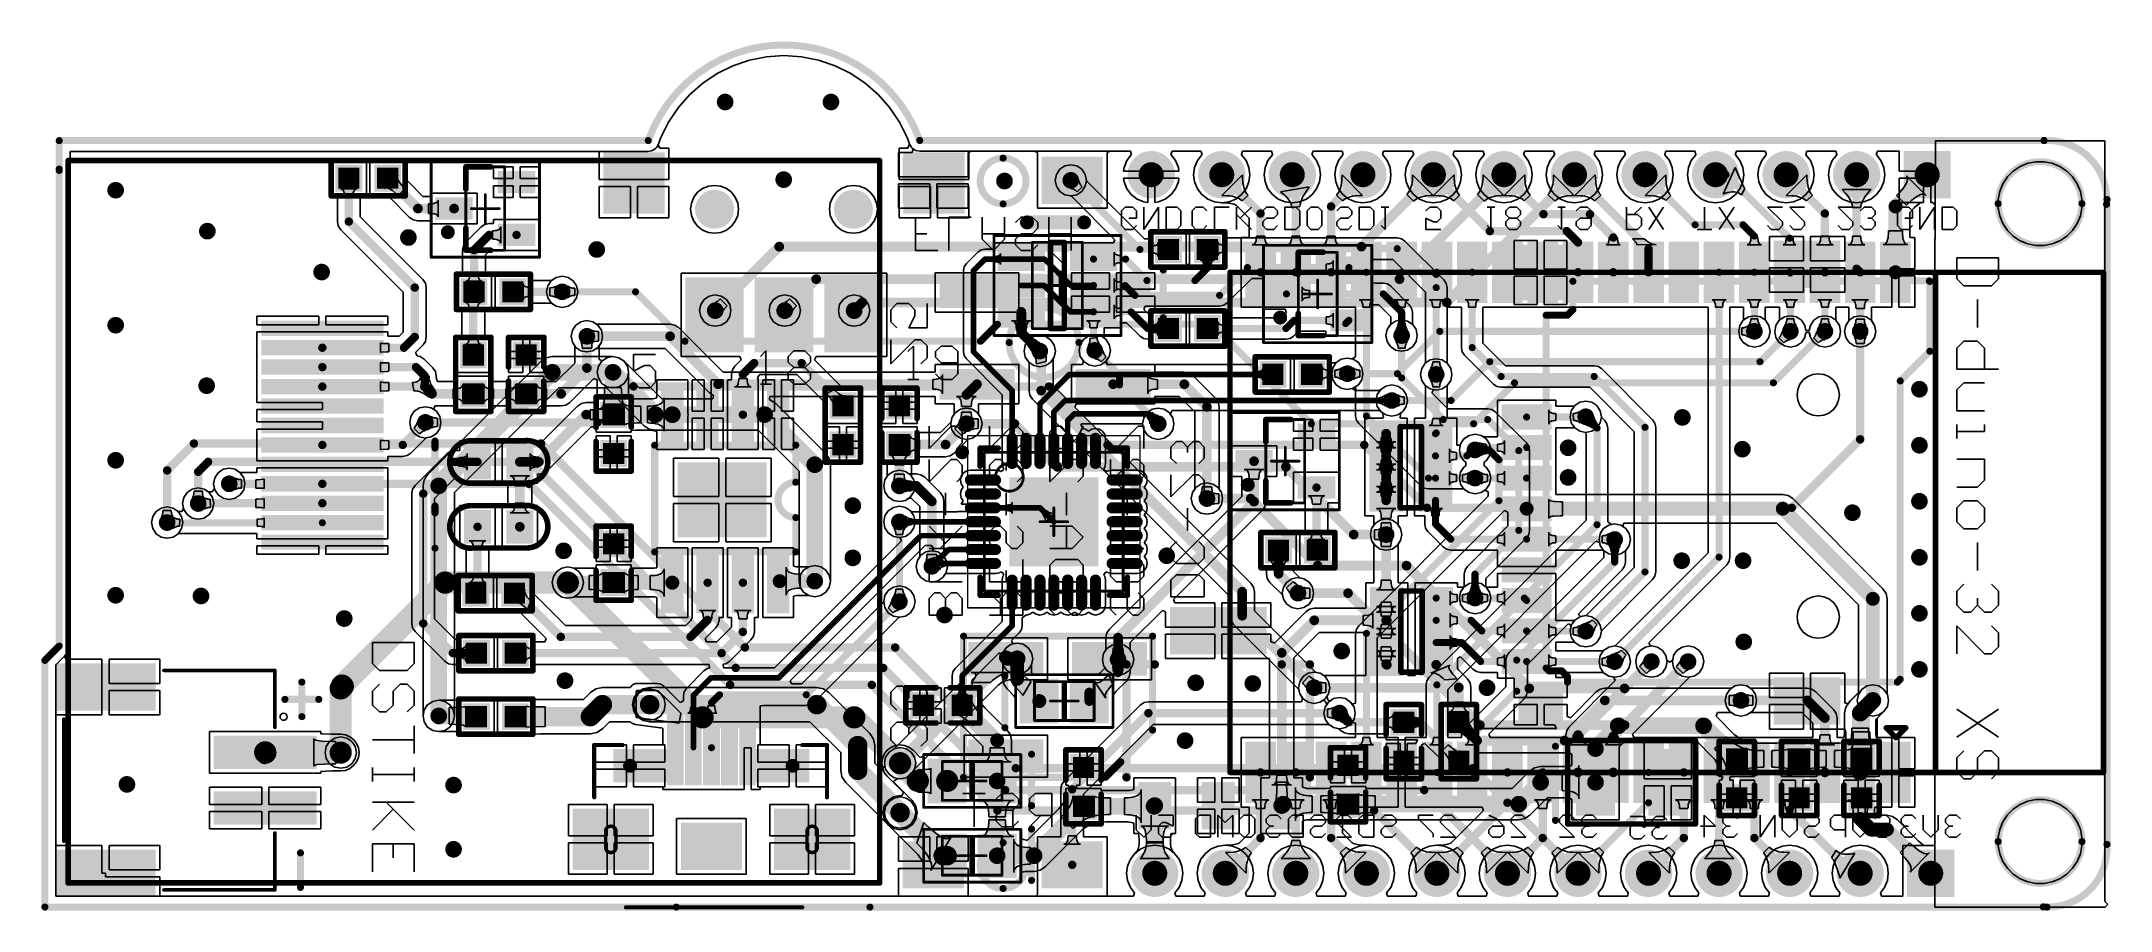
# Model space of a CAD drawing. Header units: millimetres. Extents: x 2.44 to 5.37, y 2.91 to 4.14.
import ezdxf

# ---------------------------------------------------------------- set-up
doc = ezdxf.new("R2010")
doc.units = ezdxf.units.MM
doc.header["$MEASUREMENT"] = 0
for name, color, linetype in [('BottomLayer', 5, 'Continuous'), ('BottomOverlay', 54, 'Continuous'), ('BottomPaste', 16, 'Continuous'), ('BottomSolder', 6, 'Continuous'), ('KeepOutLayer', 6, 'Continuous'), ('Mechanical13', 56, 'Continuous'), ('Mechanical15', 56, 'Continuous'), ('MidLayer1', 16, 'Continuous'), ('MidLayer2', 76, 'Continuous'), ('MultiLayer', 9, 'Continuous'), ('PadHoleLayer', 156, 'Continuous'), ('TopLayer', 1, 'Continuous'), ('TopOverlay', 2, 'Continuous'), ('TopPaste', 8, 'Continuous'), ('TopSolder', 216, 'Continuous'), ('ViaHoleLayer', 16, 'Continuous')]:
    doc.layers.add(name, color=color, linetype=linetype)

# ---------------------------------------------------------------- blocks, each defined once
blk = doc.blocks.new('C0603_1')
at = {"layer": 'TopLayer'}
for points in [[(-0.014, -0.008), (0.016, -0.008), (-0.014, 0.022), (0.016, 0.022)], [(0.041, -0.008), (0.071, -0.008), (0.041, 0.022), (0.071, 0.022)]]:
    blk.add_solid(points, dxfattribs=at)
at = {"layer": 'TopOverlay', "const_width": 0.008}
for points in [[(-0.024, -0.018), (-0.024, 0.032)], [(0.018, 0.032), (-0.024, 0.032)], [(0.08, 0.032), (0.038, 0.032)], [(0.081, -0.018), (0.081, 0.032)], [(0.018, -0.018), (-0.024, -0.018)], [(0.08, -0.018), (0.038, -0.018)]]:
    blk.add_lwpolyline(points, dxfattribs=at)
at = {"layer": 'TopOverlay', "const_width": 0.004}
for points in [[(-0.026, 0.032, 1), (-0.022, 0.032, 1)], [(-0.026, 0.032, 1), (-0.022, 0.032, 1)], [(0.016, 0.032, 1), (0.02, 0.032, 1)], [(0.036, 0.032, 1), (0.04, 0.032, 1)], [(0.078, 0.032, 1), (0.082, 0.032, 1)], [(0.079, 0.032, 1), (0.083, 0.032, 1)], [(-0.026, -0.018, 1), (-0.022, -0.018, 1)], [(-0.026, -0.018, 1), (-0.022, -0.018, 1)], [(0.016, -0.018, 1), (0.02, -0.018, 1)], [(0.036, -0.018, 1), (0.04, -0.018, 1)], [(0.078, -0.018, 1), (0.082, -0.018, 1)], [(0.079, -0.018, 1), (0.083, -0.018, 1)]]:
    blk.add_lwpolyline(points, format="xyb", close=True, dxfattribs=at)
at = {"layer": 'TopPaste'}
for points in [[(-0.014, -0.008), (0.016, -0.008), (-0.014, 0.022), (0.016, 0.022)], [(0.041, -0.008), (0.071, -0.008), (0.041, 0.022), (0.071, 0.022)]]:
    blk.add_solid(points, dxfattribs=at)
at = {"layer": 'TopSolder'}
for points in [[(-0.018, -0.012), (0.02, -0.012), (-0.018, 0.026), (0.02, 0.026)], [(0.037, -0.012), (0.075, -0.012), (0.037, 0.026), (0.075, 0.026)]]:
    blk.add_solid(points, dxfattribs=at)
blk = doc.blocks.new('C0603_2')
at = {"layer": 'TopLayer'}
for points in [[(-0.014, -0.008), (0.016, -0.008), (-0.014, 0.022), (0.016, 0.022)], [(0.041, -0.008), (0.071, -0.008), (0.041, 0.022), (0.071, 0.022)]]:
    blk.add_solid(points, dxfattribs=at)
at = {"layer": 'TopOverlay', "const_width": 0.008}
for points in [[(0.018, 0.032), (-0.024, 0.032)], [(-0.024, -0.018), (-0.024, 0.032)], [(0.038, 0.032), (0.08, 0.032)], [(0.081, -0.018), (0.081, 0.032)], [(0.018, -0.018), (-0.024, -0.018)], [(0.08, -0.018), (0.038, -0.018)]]:
    blk.add_lwpolyline(points, dxfattribs=at)
at = {"layer": 'TopOverlay', "const_width": 0.004}
for points in [[(-0.026, 0.032, 1), (-0.022, 0.032, 1)], [(-0.026, 0.032, 1), (-0.022, 0.032, 1)], [(0.016, 0.032, 1), (0.02, 0.032, 1)], [(0.036, 0.032, 1), (0.04, 0.032, 1)], [(0.078, 0.032, 1), (0.082, 0.032, 1)], [(0.079, 0.032, 1), (0.083, 0.032, 1)], [(-0.026, -0.018, 1), (-0.022, -0.018, 1)], [(-0.026, -0.018, 1), (-0.022, -0.018, 1)], [(0.016, -0.018, 1), (0.02, -0.018, 1)], [(0.036, -0.018, 1), (0.04, -0.018, 1)], [(0.078, -0.018, 1), (0.082, -0.018, 1)], [(0.079, -0.018, 1), (0.083, -0.018, 1)]]:
    blk.add_lwpolyline(points, format="xyb", close=True, dxfattribs=at)
at = {"layer": 'TopPaste'}
for points in [[(-0.014, -0.008), (0.016, -0.008), (-0.014, 0.022), (0.016, 0.022)], [(0.041, -0.008), (0.071, -0.008), (0.041, 0.022), (0.071, 0.022)]]:
    blk.add_solid(points, dxfattribs=at)
at = {"layer": 'TopSolder'}
for points in [[(-0.018, -0.012), (0.02, -0.012), (-0.018, 0.026), (0.02, 0.026)], [(0.037, -0.012), (0.075, -0.012), (0.037, 0.026), (0.075, 0.026)]]:
    blk.add_solid(points, dxfattribs=at)
blk = doc.blocks.new('C0603_3')
at = {"layer": 'TopLayer'}
for points in [[(-0.014, -0.008), (0.016, -0.008), (-0.014, 0.022), (0.016, 0.022)], [(0.041, -0.008), (0.071, -0.008), (0.041, 0.022), (0.071, 0.022)]]:
    blk.add_solid(points, dxfattribs=at)
at = {"layer": 'TopOverlay', "const_width": 0.008}
for points in [[(0.018, 0.032), (-0.024, 0.032)], [(-0.024, -0.018), (-0.024, 0.032)], [(0.08, 0.032), (0.038, 0.032)], [(0.081, -0.018), (0.081, 0.032)], [(0.018, -0.018), (-0.024, -0.018)], [(0.08, -0.018), (0.038, -0.018)]]:
    blk.add_lwpolyline(points, dxfattribs=at)
at = {"layer": 'TopOverlay', "const_width": 0.004}
for points in [[(-0.026, 0.032, 1), (-0.022, 0.032, 1)], [(-0.026, 0.032, 1), (-0.022, 0.032, 1)], [(0.016, 0.032, 1), (0.02, 0.032, 1)], [(0.036, 0.032, 1), (0.04, 0.032, 1)], [(0.078, 0.032, 1), (0.082, 0.032, 1)], [(0.079, 0.032, 1), (0.083, 0.032, 1)], [(-0.026, -0.018, 1), (-0.022, -0.018, 1)], [(-0.026, -0.018, 1), (-0.022, -0.018, 1)], [(0.016, -0.018, 1), (0.02, -0.018, 1)], [(0.036, -0.018, 1), (0.04, -0.018, 1)], [(0.078, -0.018, 1), (0.082, -0.018, 1)], [(0.079, -0.018, 1), (0.083, -0.018, 1)]]:
    blk.add_lwpolyline(points, format="xyb", close=True, dxfattribs=at)
at = {"layer": 'TopPaste'}
for points in [[(-0.014, -0.008), (0.016, -0.008), (-0.014, 0.022), (0.016, 0.022)], [(0.041, -0.008), (0.071, -0.008), (0.041, 0.022), (0.071, 0.022)]]:
    blk.add_solid(points, dxfattribs=at)
at = {"layer": 'TopSolder'}
for points in [[(-0.018, -0.012), (0.02, -0.012), (-0.018, 0.026), (0.02, 0.026)], [(0.037, -0.012), (0.075, -0.012), (0.037, 0.026), (0.075, 0.026)]]:
    blk.add_solid(points, dxfattribs=at)
blk = doc.blocks.new('C0603_4')
at = {"layer": 'TopLayer'}
for points in [[(-0.014, -0.008), (0.016, -0.008), (-0.014, 0.022), (0.016, 0.022)], [(0.041, -0.008), (0.071, -0.008), (0.041, 0.022), (0.071, 0.022)]]:
    blk.add_solid(points, dxfattribs=at)
at = {"layer": 'TopOverlay', "const_width": 0.008}
for points in [[(0.018, 0.032), (-0.024, 0.032)], [(-0.024, -0.018), (-0.024, 0.032)], [(0.08, 0.032), (0.038, 0.032)], [(0.081, -0.018), (0.081, 0.032)], [(0.018, -0.018), (-0.024, -0.018)], [(0.08, -0.018), (0.038, -0.018)]]:
    blk.add_lwpolyline(points, dxfattribs=at)
at = {"layer": 'TopOverlay', "const_width": 0.004}
for points in [[(-0.026, 0.032, 1), (-0.022, 0.032, 1)], [(-0.026, 0.032, 1), (-0.022, 0.032, 1)], [(0.016, 0.032, 1), (0.02, 0.032, 1)], [(0.036, 0.032, 1), (0.04, 0.032, 1)], [(0.078, 0.032, 1), (0.082, 0.032, 1)], [(0.079, 0.032, 1), (0.083, 0.032, 1)], [(-0.026, -0.018, 1), (-0.022, -0.018, 1)], [(-0.026, -0.018, 1), (-0.022, -0.018, 1)], [(0.016, -0.018, 1), (0.02, -0.018, 1)], [(0.036, -0.018, 1), (0.04, -0.018, 1)], [(0.078, -0.018, 1), (0.082, -0.018, 1)], [(0.079, -0.018, 1), (0.083, -0.018, 1)]]:
    blk.add_lwpolyline(points, format="xyb", close=True, dxfattribs=at)
at = {"layer": 'TopPaste'}
for points in [[(-0.014, -0.008), (0.016, -0.008), (-0.014, 0.022), (0.016, 0.022)], [(0.041, -0.008), (0.071, -0.008), (0.041, 0.022), (0.071, 0.022)]]:
    blk.add_solid(points, dxfattribs=at)
at = {"layer": 'TopSolder'}
for points in [[(-0.018, -0.012), (0.02, -0.012), (-0.018, 0.026), (0.02, 0.026)], [(0.037, -0.012), (0.075, -0.012), (0.037, 0.026), (0.075, 0.026)]]:
    blk.add_solid(points, dxfattribs=at)
blk = doc.blocks.new('C0603_5')
at = {"layer": 'TopLayer'}
for points in [[(-0.014, -0.008), (0.016, -0.008), (-0.014, 0.022), (0.016, 0.022)], [(0.041, -0.008), (0.071, -0.008), (0.041, 0.022), (0.071, 0.022)]]:
    blk.add_solid(points, dxfattribs=at)
at = {"layer": 'TopOverlay', "const_width": 0.008}
for points in [[(0.018, 0.032), (-0.024, 0.032)], [(-0.024, -0.018), (-0.024, 0.032)], [(0.08, 0.032), (0.038, 0.032)], [(0.081, -0.018), (0.081, 0.032)], [(0.018, -0.018), (-0.024, -0.018)], [(0.08, -0.018), (0.038, -0.018)]]:
    blk.add_lwpolyline(points, dxfattribs=at)
at = {"layer": 'TopOverlay', "const_width": 0.004}
for points in [[(-0.026, 0.032, 1), (-0.022, 0.032, 1)], [(-0.026, 0.032, 1), (-0.022, 0.032, 1)], [(0.016, 0.032, 1), (0.02, 0.032, 1)], [(0.036, 0.032, 1), (0.04, 0.032, 1)], [(0.078, 0.032, 1), (0.082, 0.032, 1)], [(0.079, 0.032, 1), (0.083, 0.032, 1)], [(-0.026, -0.018, 1), (-0.022, -0.018, 1)], [(-0.026, -0.018, 1), (-0.022, -0.018, 1)], [(0.016, -0.018, 1), (0.02, -0.018, 1)], [(0.036, -0.018, 1), (0.04, -0.018, 1)], [(0.078, -0.018, 1), (0.082, -0.018, 1)], [(0.079, -0.018, 1), (0.083, -0.018, 1)]]:
    blk.add_lwpolyline(points, format="xyb", close=True, dxfattribs=at)
at = {"layer": 'TopPaste'}
for points in [[(-0.014, -0.008), (0.016, -0.008), (-0.014, 0.022), (0.016, 0.022)], [(0.041, -0.008), (0.071, -0.008), (0.041, 0.022), (0.071, 0.022)]]:
    blk.add_solid(points, dxfattribs=at)
at = {"layer": 'TopSolder'}
for points in [[(-0.018, -0.012), (0.02, -0.012), (-0.018, 0.026), (0.02, 0.026)], [(0.037, -0.012), (0.075, -0.012), (0.037, 0.026), (0.075, 0.026)]]:
    blk.add_solid(points, dxfattribs=at)
blk = doc.blocks.new('C0603_6')
at = {"layer": 'TopLayer'}
for points in [[(-0.014, -0.008), (0.016, -0.008), (-0.014, 0.022), (0.016, 0.022)], [(0.041, -0.008), (0.071, -0.008), (0.041, 0.022), (0.071, 0.022)]]:
    blk.add_solid(points, dxfattribs=at)
at = {"layer": 'TopOverlay', "const_width": 0.008}
for points in [[(-0.024, 0.032), (0.018, 0.032)], [(-0.024, 0.032), (-0.024, -0.018)], [(0.038, 0.032), (0.08, 0.032)], [(0.081, 0.032), (0.081, -0.018)], [(-0.024, -0.018), (0.018, -0.018)], [(0.038, -0.018), (0.08, -0.018)]]:
    blk.add_lwpolyline(points, dxfattribs=at)
at = {"layer": 'TopOverlay', "const_width": 0.004}
for points in [[(-0.026, 0.032, 1), (-0.022, 0.032, 1)], [(-0.026, 0.032, 1), (-0.022, 0.032, 1)], [(0.016, 0.032, 1), (0.02, 0.032, 1)], [(0.036, 0.032, 1), (0.04, 0.032, 1)], [(0.078, 0.032, 1), (0.082, 0.032, 1)], [(0.079, 0.032, 1), (0.083, 0.032, 1)], [(-0.026, -0.018, 1), (-0.022, -0.018, 1)], [(-0.026, -0.018, 1), (-0.022, -0.018, 1)], [(0.016, -0.018, 1), (0.02, -0.018, 1)], [(0.036, -0.018, 1), (0.04, -0.018, 1)], [(0.078, -0.018, 1), (0.082, -0.018, 1)], [(0.079, -0.018, 1), (0.083, -0.018, 1)]]:
    blk.add_lwpolyline(points, format="xyb", close=True, dxfattribs=at)
at = {"layer": 'TopPaste'}
for points in [[(-0.014, -0.008), (0.016, -0.008), (-0.014, 0.022), (0.016, 0.022)], [(0.041, -0.008), (0.071, -0.008), (0.041, 0.022), (0.071, 0.022)]]:
    blk.add_solid(points, dxfattribs=at)
at = {"layer": 'TopSolder'}
for points in [[(-0.018, -0.012), (0.02, -0.012), (-0.018, 0.026), (0.02, 0.026)], [(0.037, -0.012), (0.075, -0.012), (0.037, 0.026), (0.075, 0.026)]]:
    blk.add_solid(points, dxfattribs=at)
blk = doc.blocks.new('C3528_7')
at = {"layer": 'TopLayer'}
for points in [[(-0.0748, -0.0433), (-0.0276, -0.0433), (-0.0748, 0.0433), (-0.0276, 0.0433)], [(0.0276, -0.0433), (0.0748, -0.0433), (0.0276, 0.0433), (0.0748, 0.0433)]]:
    blk.add_solid(points, dxfattribs=at)
at = {"layer": 'TopOverlay'}
for points, const_width in [([(-0.0906, 0), (-0.0906, 0.0591)], 0.00787), ([(-0.0906, 0.0591), (0.0906, 0.0591)], 0.00787), ([(0.0906, -0.0591), (0.0906, 0.0591)], 0.00787), ([(-0.108, -0.054), (-0.108, 0.051)], 0.01), ([(-0.0906, -0.0591), (-0.0906, 0)], 0.00787), ([(-0.0906, -0.0591), (0.0906, -0.0591)], 0.00787)]:
    blk.add_lwpolyline(points, dxfattribs=dict(at, const_width=const_width))
for points, const_width in [([(-0.0925, 0.0591, 1), (-0.0886, 0.0591, 1)], 0.00394), ([(-0.0925, 0.0591, 1), (-0.0886, 0.0591, 1)], 0.00394), ([(0.0886, 0.0591, 1), (0.0925, 0.0591, 1)], 0.00394), ([(0.0886, 0.0591, 1), (0.0925, 0.0591, 1)], 0.00394), ([(-0.1105, 0.051, 1), (-0.1055, 0.051, 1)], 0.005), ([(-0.0925, 0, 1), (-0.0886, 0, 1)], 0.00394), ([(-0.0925, 0, 1), (-0.0886, 0, 1)], 0.00394), ([(-0.1105, -0.054, 1), (-0.1055, -0.054, 1)], 0.005), ([(-0.0925, -0.0591, 1), (-0.0886, -0.0591, 1)], 0.00394), ([(-0.0925, -0.0591, 1), (-0.0886, -0.0591, 1)], 0.00394), ([(0.0886, -0.0591, 1), (0.0925, -0.0591, 1)], 0.00394), ([(0.0886, -0.0591, 1), (0.0925, -0.0591, 1)], 0.00394)]:
    blk.add_lwpolyline(points, format="xyb", close=True, dxfattribs=dict(at, const_width=const_width))
at = {"layer": 'TopPaste'}
for points in [[(-0.0748, -0.0433), (-0.0276, -0.0433), (-0.0748, 0.0433), (-0.0276, 0.0433)], [(0.0276, -0.0433), (0.0748, -0.0433), (0.0276, 0.0433), (0.0748, 0.0433)]]:
    blk.add_solid(points, dxfattribs=at)
at = {"layer": 'TopSolder'}
for points in [[(-0.0788, -0.0473), (-0.0236, -0.0473), (-0.0788, 0.0473), (-0.0236, 0.0473)], [(0.0236, -0.0473), (0.0788, -0.0473), (0.0236, 0.0473), (0.0788, 0.0473)]]:
    blk.add_solid(points, dxfattribs=at)
blk = doc.blocks.new('C0603_8')
at = {"layer": 'TopLayer'}
for points in [[(-0.014, -0.008), (0.016, -0.008), (-0.014, 0.022), (0.016, 0.022)], [(0.041, -0.008), (0.071, -0.008), (0.041, 0.022), (0.071, 0.022)]]:
    blk.add_solid(points, dxfattribs=at)
at = {"layer": 'TopOverlay', "const_width": 0.008}
for points in [[(-0.024, 0.032), (0.018, 0.032)], [(-0.024, 0.032), (-0.024, -0.018)], [(0.038, 0.032), (0.08, 0.032)], [(0.081, 0.032), (0.081, -0.018)], [(-0.024, -0.018), (0.018, -0.018)], [(0.038, -0.018), (0.08, -0.018)]]:
    blk.add_lwpolyline(points, dxfattribs=at)
at = {"layer": 'TopOverlay', "const_width": 0.004}
for points in [[(-0.026, 0.032, 1), (-0.022, 0.032, 1)], [(-0.026, 0.032, 1), (-0.022, 0.032, 1)], [(0.016, 0.032, 1), (0.02, 0.032, 1)], [(0.036, 0.032, 1), (0.04, 0.032, 1)], [(0.078, 0.032, 1), (0.082, 0.032, 1)], [(0.079, 0.032, 1), (0.083, 0.032, 1)], [(-0.026, -0.018, 1), (-0.022, -0.018, 1)], [(-0.026, -0.018, 1), (-0.022, -0.018, 1)], [(0.016, -0.018, 1), (0.02, -0.018, 1)], [(0.036, -0.018, 1), (0.04, -0.018, 1)], [(0.078, -0.018, 1), (0.082, -0.018, 1)], [(0.079, -0.018, 1), (0.083, -0.018, 1)]]:
    blk.add_lwpolyline(points, format="xyb", close=True, dxfattribs=at)
at = {"layer": 'TopPaste'}
for points in [[(-0.014, -0.008), (0.016, -0.008), (-0.014, 0.022), (0.016, 0.022)], [(0.041, -0.008), (0.071, -0.008), (0.041, 0.022), (0.071, 0.022)]]:
    blk.add_solid(points, dxfattribs=at)
at = {"layer": 'TopSolder'}
for points in [[(-0.018, -0.012), (0.02, -0.012), (-0.018, 0.026), (0.02, 0.026)], [(0.037, -0.012), (0.075, -0.012), (0.037, 0.026), (0.075, 0.026)]]:
    blk.add_solid(points, dxfattribs=at)
blk = doc.blocks.new('C0603_9')
at = {"layer": 'TopLayer'}
for points in [[(-0.014, -0.008), (0.016, -0.008), (-0.014, 0.022), (0.016, 0.022)], [(0.041, -0.008), (0.071, -0.008), (0.041, 0.022), (0.071, 0.022)]]:
    blk.add_solid(points, dxfattribs=at)
at = {"layer": 'TopOverlay', "const_width": 0.008}
for points in [[(-0.024, 0.032), (0.018, 0.032)], [(-0.024, 0.032), (-0.024, -0.018)], [(0.038, 0.032), (0.08, 0.032)], [(0.081, 0.032), (0.081, -0.018)], [(-0.024, -0.018), (0.018, -0.018)], [(0.038, -0.018), (0.08, -0.018)]]:
    blk.add_lwpolyline(points, dxfattribs=at)
at = {"layer": 'TopOverlay', "const_width": 0.004}
for points in [[(-0.026, 0.032, 1), (-0.022, 0.032, 1)], [(-0.026, 0.032, 1), (-0.022, 0.032, 1)], [(0.016, 0.032, 1), (0.02, 0.032, 1)], [(0.036, 0.032, 1), (0.04, 0.032, 1)], [(0.078, 0.032, 1), (0.082, 0.032, 1)], [(0.079, 0.032, 1), (0.083, 0.032, 1)], [(-0.026, -0.018, 1), (-0.022, -0.018, 1)], [(-0.026, -0.018, 1), (-0.022, -0.018, 1)], [(0.016, -0.018, 1), (0.02, -0.018, 1)], [(0.036, -0.018, 1), (0.04, -0.018, 1)], [(0.078, -0.018, 1), (0.082, -0.018, 1)], [(0.079, -0.018, 1), (0.083, -0.018, 1)]]:
    blk.add_lwpolyline(points, format="xyb", close=True, dxfattribs=at)
at = {"layer": 'TopPaste'}
for points in [[(-0.014, -0.008), (0.016, -0.008), (-0.014, 0.022), (0.016, 0.022)], [(0.041, -0.008), (0.071, -0.008), (0.041, 0.022), (0.071, 0.022)]]:
    blk.add_solid(points, dxfattribs=at)
at = {"layer": 'TopSolder'}
for points in [[(-0.018, -0.012), (0.02, -0.012), (-0.018, 0.026), (0.02, 0.026)], [(0.037, -0.012), (0.075, -0.012), (0.037, 0.026), (0.075, 0.026)]]:
    blk.add_solid(points, dxfattribs=at)
blk = doc.blocks.new('C0603_10')
at = {"layer": 'TopLayer'}
for points in [[(-0.014, -0.008), (0.016, -0.008), (-0.014, 0.022), (0.016, 0.022)], [(0.041, -0.008), (0.071, -0.008), (0.041, 0.022), (0.071, 0.022)]]:
    blk.add_solid(points, dxfattribs=at)
at = {"layer": 'TopOverlay', "const_width": 0.008}
for points in [[(0.018, 0.032), (-0.024, 0.032)], [(-0.024, 0.032), (-0.024, -0.018)], [(0.08, 0.032), (0.038, 0.032)], [(0.081, 0.032), (0.081, -0.018)], [(0.018, -0.018), (-0.024, -0.018)], [(0.08, -0.018), (0.038, -0.018)]]:
    blk.add_lwpolyline(points, dxfattribs=at)
at = {"layer": 'TopOverlay', "const_width": 0.004}
for points in [[(-0.026, 0.032, 1), (-0.022, 0.032, 1)], [(-0.026, 0.032, 1), (-0.022, 0.032, 1)], [(0.016, 0.032, 1), (0.02, 0.032, 1)], [(0.036, 0.032, 1), (0.04, 0.032, 1)], [(0.078, 0.032, 1), (0.082, 0.032, 1)], [(0.079, 0.032, 1), (0.083, 0.032, 1)], [(-0.026, -0.018, 1), (-0.022, -0.018, 1)], [(-0.026, -0.018, 1), (-0.022, -0.018, 1)], [(0.016, -0.018, 1), (0.02, -0.018, 1)], [(0.036, -0.018, 1), (0.04, -0.018, 1)], [(0.078, -0.018, 1), (0.082, -0.018, 1)], [(0.079, -0.018, 1), (0.083, -0.018, 1)]]:
    blk.add_lwpolyline(points, format="xyb", close=True, dxfattribs=at)
at = {"layer": 'TopPaste'}
for points in [[(-0.014, -0.008), (0.016, -0.008), (-0.014, 0.022), (0.016, 0.022)], [(0.041, -0.008), (0.071, -0.008), (0.041, 0.022), (0.071, 0.022)]]:
    blk.add_solid(points, dxfattribs=at)
at = {"layer": 'TopSolder'}
for points in [[(-0.018, -0.012), (0.02, -0.012), (-0.018, 0.026), (0.02, 0.026)], [(0.037, -0.012), (0.075, -0.012), (0.037, 0.026), (0.075, 0.026)]]:
    blk.add_solid(points, dxfattribs=at)
blk = doc.blocks.new('C0603_11')
at = {"layer": 'TopLayer'}
for points in [[(-0.014, -0.008), (0.016, -0.008), (-0.014, 0.022), (0.016, 0.022)], [(0.041, -0.008), (0.071, -0.008), (0.041, 0.022), (0.071, 0.022)]]:
    blk.add_solid(points, dxfattribs=at)
at = {"layer": 'TopOverlay', "const_width": 0.008}
for points in [[(-0.024, 0.032), (0.018, 0.032)], [(-0.024, 0.032), (-0.024, -0.018)], [(0.038, 0.032), (0.08, 0.032)], [(0.081, 0.032), (0.081, -0.018)], [(-0.024, -0.018), (0.018, -0.018)], [(0.038, -0.018), (0.08, -0.018)]]:
    blk.add_lwpolyline(points, dxfattribs=at)
at = {"layer": 'TopOverlay', "const_width": 0.004}
for points in [[(-0.026, 0.032, 1), (-0.022, 0.032, 1)], [(-0.026, 0.032, 1), (-0.022, 0.032, 1)], [(0.016, 0.032, 1), (0.02, 0.032, 1)], [(0.036, 0.032, 1), (0.04, 0.032, 1)], [(0.078, 0.032, 1), (0.082, 0.032, 1)], [(0.079, 0.032, 1), (0.083, 0.032, 1)], [(-0.026, -0.018, 1), (-0.022, -0.018, 1)], [(-0.026, -0.018, 1), (-0.022, -0.018, 1)], [(0.016, -0.018, 1), (0.02, -0.018, 1)], [(0.036, -0.018, 1), (0.04, -0.018, 1)], [(0.078, -0.018, 1), (0.082, -0.018, 1)], [(0.079, -0.018, 1), (0.083, -0.018, 1)]]:
    blk.add_lwpolyline(points, format="xyb", close=True, dxfattribs=at)
at = {"layer": 'TopPaste'}
for points in [[(-0.014, -0.008), (0.016, -0.008), (-0.014, 0.022), (0.016, 0.022)], [(0.041, -0.008), (0.071, -0.008), (0.041, 0.022), (0.071, 0.022)]]:
    blk.add_solid(points, dxfattribs=at)
at = {"layer": 'TopSolder'}
for points in [[(-0.018, -0.012), (0.02, -0.012), (-0.018, 0.026), (0.02, 0.026)], [(0.037, -0.012), (0.075, -0.012), (0.037, 0.026), (0.075, 0.026)]]:
    blk.add_solid(points, dxfattribs=at)
blk = doc.blocks.new('C0603_12')
at = {"layer": 'TopLayer'}
for points in [[(-0.014, -0.008), (0.016, -0.008), (-0.014, 0.022), (0.016, 0.022)], [(0.041, -0.008), (0.071, -0.008), (0.041, 0.022), (0.071, 0.022)]]:
    blk.add_solid(points, dxfattribs=at)
at = {"layer": 'TopOverlay', "const_width": 0.008}
for points in [[(-0.024, 0.032), (0.018, 0.032)], [(-0.024, 0.032), (-0.024, -0.018)], [(0.038, 0.032), (0.08, 0.032)], [(0.081, 0.032), (0.081, -0.018)], [(-0.024, -0.018), (0.018, -0.018)], [(0.038, -0.018), (0.08, -0.018)]]:
    blk.add_lwpolyline(points, dxfattribs=at)
at = {"layer": 'TopOverlay', "const_width": 0.004}
for points in [[(-0.026, 0.032, 1), (-0.022, 0.032, 1)], [(-0.026, 0.032, 1), (-0.022, 0.032, 1)], [(0.016, 0.032, 1), (0.02, 0.032, 1)], [(0.036, 0.032, 1), (0.04, 0.032, 1)], [(0.078, 0.032, 1), (0.082, 0.032, 1)], [(0.079, 0.032, 1), (0.083, 0.032, 1)], [(-0.026, -0.018, 1), (-0.022, -0.018, 1)], [(-0.026, -0.018, 1), (-0.022, -0.018, 1)], [(0.016, -0.018, 1), (0.02, -0.018, 1)], [(0.036, -0.018, 1), (0.04, -0.018, 1)], [(0.078, -0.018, 1), (0.082, -0.018, 1)], [(0.079, -0.018, 1), (0.083, -0.018, 1)]]:
    blk.add_lwpolyline(points, format="xyb", close=True, dxfattribs=at)
at = {"layer": 'TopPaste'}
for points in [[(-0.014, -0.008), (0.016, -0.008), (-0.014, 0.022), (0.016, 0.022)], [(0.041, -0.008), (0.071, -0.008), (0.041, 0.022), (0.071, 0.022)]]:
    blk.add_solid(points, dxfattribs=at)
at = {"layer": 'TopSolder'}
for points in [[(-0.018, -0.012), (0.02, -0.012), (-0.018, 0.026), (0.02, 0.026)], [(0.037, -0.012), (0.075, -0.012), (0.037, 0.026), (0.075, 0.026)]]:
    blk.add_solid(points, dxfattribs=at)
blk = doc.blocks.new('1_4148_13')
at = {"layer": 'Mechanical13', "const_width": 0.00394}
for points in [[(-0.0101, 0.0284), (0.0745, 0.0284)], [(-0.0101, -0.0267), (-0.0101, 0.0284)], [(0.0745, -0.0267), (0.0745, 0.0284)], [(-0.0101, -0.0267), (0.0745, -0.0267)]]:
    blk.add_lwpolyline(points, dxfattribs=at)
at = {"layer": 'Mechanical13', "const_width": 0.00197}
for points in [[(-0.0111, 0.0284, 1), (-0.0091, 0.0284, 1)], [(-0.0111, 0.0284, 1), (-0.0091, 0.0284, 1)], [(0.0735, 0.0284, 1), (0.0755, 0.0284, 1)], [(0.0735, 0.0284, 1), (0.0755, 0.0284, 1)], [(-0.0111, -0.0267, 1), (-0.0091, -0.0267, 1)], [(-0.0111, -0.0267, 1), (-0.0091, -0.0267, 1)], [(0.0735, -0.0267, 1), (0.0755, -0.0267, 1)], [(0.0735, -0.0267, 1), (0.0755, -0.0267, 1)]]:
    blk.add_lwpolyline(points, format="xyb", close=True, dxfattribs=at)
at = {"layer": 'Mechanical15', "const_width": 0.00394}
for points in [[(-0.0367, 0.0383), (0.1011, 0.0383)], [(-0.0367, -0.0365), (-0.0367, 0.0383)], [(0.1011, -0.0365), (0.1011, 0.0383)], [(0.0125, 0.0009), (0.0519, 0.0009)], [(0.0322, -0.0188), (0.0322, 0.0206)], [(-0.0367, -0.0365), (0.1011, -0.0365)]]:
    blk.add_lwpolyline(points, dxfattribs=at)
at = {"layer": 'Mechanical15', "const_width": 0.00197}
for points in [[(-0.0377, 0.0383, 1), (-0.0357, 0.0383, 1)], [(-0.0377, 0.0383, 1), (-0.0357, 0.0383, 1)], [(0.1001, 0.0383, 1), (0.1021, 0.0383, 1)], [(0.1001, 0.0383, 1), (0.1021, 0.0383, 1)], [(0.0115, 0.0009, 1), (0.0135, 0.0009, 1)], [(0.0312, 0.0206, 1), (0.0332, 0.0206, 1)], [(0.0509, 0.0009, 1), (0.0529, 0.0009, 1)], [(0.0312, -0.0188, 1), (0.0332, -0.0188, 1)], [(-0.0377, -0.0365, 1), (-0.0357, -0.0365, 1)], [(-0.0377, -0.0365, 1), (-0.0357, -0.0365, 1)], [(0.1001, -0.0365, 1), (0.1021, -0.0365, 1)], [(0.1001, -0.0365, 1), (0.1021, -0.0365, 1)]]:
    blk.add_lwpolyline(points, format="xyb", close=True, dxfattribs=at)
at = {"layer": 'TopLayer'}
for points in [[(0.0204, -0.0267), (0.0204, 0.0284), (-0.0269, -0.0267), (-0.0269, 0.0284)], [(0.0913, -0.0267), (0.0913, 0.0284), (0.044, -0.0267), (0.044, 0.0284)]]:
    blk.add_solid(points, dxfattribs=at)
at = {"layer": 'TopOverlay'}
for points, const_width in [([(0.1164, -0.0341), (0.1164, 0.0387)], 0.01), ([(0.0322, 0.0245), (0.0322, -0.0228)], 0.00787)]:
    blk.add_lwpolyline(points, dxfattribs=dict(at, const_width=const_width))
for points, const_width in [([(0.1139, 0.0387, 1), (0.1189, 0.0387, 1)], 0.005), ([(0.0302, 0.0245, 1), (0.0342, 0.0245, 1)], 0.00394), ([(0.0302, -0.0228, 1), (0.0342, -0.0228, 1)], 0.00394), ([(0.1139, -0.0341, 1), (0.1189, -0.0341, 1)], 0.005)]:
    blk.add_lwpolyline(points, format="xyb", close=True, dxfattribs=dict(at, const_width=const_width))
at = {"layer": 'TopPaste'}
for points in [[(0.0204, -0.0267), (0.0204, 0.0284), (-0.0269, -0.0267), (-0.0269, 0.0284)], [(0.0913, -0.0267), (0.0913, 0.0284), (0.044, -0.0267), (0.044, 0.0284)]]:
    blk.add_solid(points, dxfattribs=at)
at = {"layer": 'TopSolder'}
for points in [[(0.0244, -0.0307), (0.0244, 0.0324), (-0.0309, -0.0307), (-0.0309, 0.0324)], [(0.0953, -0.0307), (0.0953, 0.0324), (0.04, -0.0307), (0.04, 0.0324)]]:
    blk.add_solid(points, dxfattribs=at)
blk = doc.blocks.new('1_4148_14')
at = {"layer": 'Mechanical13', "const_width": 0.00394}
for points in [[(-0.0101, 0.0284), (0.0745, 0.0284)], [(-0.0101, -0.0267), (-0.0101, 0.0284)], [(0.0745, -0.0267), (0.0745, 0.0284)], [(-0.0101, -0.0267), (0.0745, -0.0267)]]:
    blk.add_lwpolyline(points, dxfattribs=at)
at = {"layer": 'Mechanical13', "const_width": 0.00197}
for points in [[(-0.0111, 0.0284, 1), (-0.0091, 0.0284, 1)], [(-0.0111, 0.0284, 1), (-0.0091, 0.0284, 1)], [(0.0735, 0.0284, 1), (0.0755, 0.0284, 1)], [(0.0735, 0.0284, 1), (0.0755, 0.0284, 1)], [(-0.0111, -0.0267, 1), (-0.0091, -0.0267, 1)], [(-0.0111, -0.0267, 1), (-0.0091, -0.0267, 1)], [(0.0735, -0.0267, 1), (0.0755, -0.0267, 1)], [(0.0735, -0.0267, 1), (0.0755, -0.0267, 1)]]:
    blk.add_lwpolyline(points, format="xyb", close=True, dxfattribs=at)
at = {"layer": 'Mechanical15', "const_width": 0.00394}
for points in [[(-0.0367, 0.0383), (0.1011, 0.0383)], [(-0.0367, 0.0383), (-0.0367, -0.0365)], [(0.1011, -0.0365), (0.1011, 0.0383)], [(0.0125, 0.0009), (0.0519, 0.0009)], [(0.0322, -0.0188), (0.0322, 0.0206)], [(-0.0367, -0.0365), (0.1011, -0.0365)]]:
    blk.add_lwpolyline(points, dxfattribs=at)
at = {"layer": 'Mechanical15', "const_width": 0.00197}
for points in [[(-0.0377, 0.0383, 1), (-0.0357, 0.0383, 1)], [(-0.0377, 0.0383, 1), (-0.0357, 0.0383, 1)], [(0.1001, 0.0383, 1), (0.1021, 0.0383, 1)], [(0.1001, 0.0383, 1), (0.1021, 0.0383, 1)], [(0.0115, 0.0009, 1), (0.0135, 0.0009, 1)], [(0.0312, 0.0206, 1), (0.0332, 0.0206, 1)], [(0.0509, 0.0009, 1), (0.0529, 0.0009, 1)], [(0.0312, -0.0188, 1), (0.0332, -0.0188, 1)], [(-0.0377, -0.0365, 1), (-0.0357, -0.0365, 1)], [(-0.0377, -0.0365, 1), (-0.0357, -0.0365, 1)], [(0.1001, -0.0365, 1), (0.1021, -0.0365, 1)], [(0.1001, -0.0365, 1), (0.1021, -0.0365, 1)]]:
    blk.add_lwpolyline(points, format="xyb", close=True, dxfattribs=at)
at = {"layer": 'TopLayer'}
for points in [[(0.0204, -0.0267), (0.0204, 0.0284), (-0.0269, -0.0267), (-0.0269, 0.0284)], [(0.0913, -0.0267), (0.0913, 0.0284), (0.044, -0.0267), (0.044, 0.0284)]]:
    blk.add_solid(points, dxfattribs=at)
at = {"layer": 'TopOverlay'}
for points, const_width in [([(0.1164, -0.0341), (0.1164, 0.0387)], 0.01), ([(0.0322, -0.0228), (0.0322, 0.0245)], 0.00787)]:
    blk.add_lwpolyline(points, dxfattribs=dict(at, const_width=const_width))
for points, const_width in [([(0.1139, 0.0387, 1), (0.1189, 0.0387, 1)], 0.005), ([(0.0302, 0.0245, 1), (0.0342, 0.0245, 1)], 0.00394), ([(0.0302, -0.0228, 1), (0.0342, -0.0228, 1)], 0.00394), ([(0.1139, -0.0341, 1), (0.1189, -0.0341, 1)], 0.005)]:
    blk.add_lwpolyline(points, format="xyb", close=True, dxfattribs=dict(at, const_width=const_width))
at = {"layer": 'TopPaste'}
for points in [[(0.0204, -0.0267), (0.0204, 0.0284), (-0.0269, -0.0267), (-0.0269, 0.0284)], [(0.0913, -0.0267), (0.0913, 0.0284), (0.044, -0.0267), (0.044, 0.0284)]]:
    blk.add_solid(points, dxfattribs=at)
at = {"layer": 'TopSolder'}
for points in [[(0.0244, -0.0307), (0.0244, 0.0324), (-0.0309, -0.0307), (-0.0309, 0.0324)], [(0.0953, -0.0307), (0.0953, 0.0324), (0.04, -0.0307), (0.04, 0.0324)]]:
    blk.add_solid(points, dxfattribs=at)
blk = doc.blocks.new('__2812__B_15')
at = {"layer": 'BottomLayer'}
for points in [[(-0.0492, 0.1122), (0.0492, 0.1122), (-0.0492, 0.1476), (0.0492, 0.1476)], [(0.1437, 0.1122), (0.2421, 0.1122), (0.1437, 0.1476), (0.2421, 0.1476)], [(-0.0492, -0.0177), (0.0492, -0.0177), (-0.0492, 0.0177), (0.0492, 0.0177)], [(0.1437, -0.0177), (0.2421, -0.0177), (0.1437, 0.0177), (0.2421, 0.0177)]]:
    blk.add_solid(points, dxfattribs=at)
at = {"layer": 'BottomOverlay', "const_width": 0.01}
blk.add_lwpolyline([(0.264, 0.094), (0.264, 0.162)], dxfattribs=at)
at = {"layer": 'BottomOverlay'}
for points, const_width in [([(0.2615, 0.162, 1), (0.2665, 0.162, 1)], 0.005), ([(0.1444, 0.059, 1), (0.0456, 0.059, 1)], 0.01), ([(0.2615, 0.094, 1), (0.2665, 0.094, 1)], 0.005), ([(0.0431, 0.059, 1), (0.0481, 0.059, 1)], 0.005), ([(0.1419, 0.059, 1), (0.1469, 0.059, 1)], 0.005)]:
    blk.add_lwpolyline(points, format="xyb", close=True, dxfattribs=dict(at, const_width=const_width))
at = {"layer": 'BottomPaste'}
for points in [[(-0.0492, 0.1122), (0.0492, 0.1122), (-0.0492, 0.1476), (0.0492, 0.1476)], [(0.1437, 0.1122), (0.2421, 0.1122), (0.1437, 0.1476), (0.2421, 0.1476)], [(-0.0492, -0.0177), (0.0492, -0.0177), (-0.0492, 0.0177), (0.0492, 0.0177)], [(0.1437, -0.0177), (0.2421, -0.0177), (0.1437, 0.0177), (0.2421, 0.0177)]]:
    blk.add_solid(points, dxfattribs=at)
at = {"layer": 'BottomSolder'}
for points in [[(-0.0532, 0.1082), (0.0532, 0.1082), (-0.0532, 0.1516), (0.0532, 0.1516)], [(0.1397, 0.1082), (0.2461, 0.1082), (0.1397, 0.1516), (0.2461, 0.1516)], [(-0.0532, -0.0217), (0.0532, -0.0217), (-0.0532, 0.0217), (0.0532, 0.0217)], [(0.1397, -0.0217), (0.2461, -0.0217), (0.1397, 0.0217), (0.2461, 0.0217)]]:
    blk.add_solid(points, dxfattribs=at)
blk = doc.blocks.new('LED_16')
at = {"layer": 'TopLayer'}
for points in [[(-0.045, -0.02), (-0.015, -0.02), (-0.045, 0.02), (-0.015, 0.02)], [(0.015, -0.02), (0.045, -0.02), (0.015, 0.02), (0.045, 0.02)]]:
    blk.add_solid(points, dxfattribs=at)
at = {"layer": 'TopOverlay'}
for points, const_width in [([(-0.0903, 0.0196), (-0.0903, 0.0296)], 0.01), ([(-0.0393, 0.03), (0.0395, 0.03)], 0.00787), ([(-0.0903, -0.0304), (-0.0903, 0.0196)], 0.01), ([(-0.0393, -0.03), (0.0395, -0.03)], 0.00787)]:
    blk.add_lwpolyline(points, dxfattribs=dict(at, const_width=const_width))
for points, const_width in [([(-0.0928, 0.0296, 1), (-0.0878, 0.0296, 1)], 0.005), ([(-0.0412, 0.03, 1), (-0.0373, 0.03, 1)], 0.00394), ([(-0.0412, 0.03, 1), (-0.0373, 0.03, 1)], 0.00394), ([(0.0375, 0.0303, 1), (0.0415, 0.0303, 1)], 0.00394), ([(0.0375, 0.03, 1), (0.0415, 0.03, 1)], 0.00394), ([(-0.0928, 0.0196, 1), (-0.0878, 0.0196, 1)], 0.005), ([(-0.0928, 0.0196, 1), (-0.0878, 0.0196, 1)], 0.005), ([(-0.0928, -0.0304, 1), (-0.0878, -0.0304, 1)], 0.005), ([(-0.0412, -0.03, 1), (-0.0373, -0.03, 1)], 0.00394), ([(-0.0412, -0.0303, 1), (-0.0373, -0.0303, 1)], 0.00394), ([(0.0375, -0.03, 1), (0.0415, -0.03, 1)], 0.00394), ([(0.0375, -0.03, 1), (0.0415, -0.03, 1)], 0.00394)]:
    blk.add_lwpolyline(points, format="xyb", close=True, dxfattribs=dict(at, const_width=const_width))
at = {"layer": 'TopOverlay', "const_width": 0.00787}
for points in [[(-0.0393, -0.0303, -1), (-0.0393, 0.03)], [(0.0395, 0.0303, -1), (0.0395, -0.03)]]:
    blk.add_lwpolyline(points, format="xyb", dxfattribs=at)
at = {"layer": 'TopPaste'}
for points in [[(-0.045, -0.02), (-0.015, -0.02), (-0.045, 0.02), (-0.015, 0.02)], [(0.015, -0.02), (0.045, -0.02), (0.015, 0.02), (0.045, 0.02)]]:
    blk.add_solid(points, dxfattribs=at)
at = {"layer": 'TopSolder'}
for points in [[(-0.049, -0.024), (-0.011, -0.024), (-0.049, 0.024), (-0.011, 0.024)], [(0.011, -0.024), (0.049, -0.024), (0.011, 0.024), (0.049, 0.024)]]:
    blk.add_solid(points, dxfattribs=at)
blk = doc.blocks.new('LED_17')
at = {"layer": 'TopLayer'}
for points in [[(-0.045, -0.02), (-0.015, -0.02), (-0.045, 0.02), (-0.015, 0.02)], [(0.015, -0.02), (0.045, -0.02), (0.015, 0.02), (0.045, 0.02)]]:
    blk.add_solid(points, dxfattribs=at)
at = {"layer": 'TopOverlay'}
for points, const_width in [([(-0.0903, 0.0196), (-0.0903, 0.0296)], 0.01), ([(-0.0393, 0.03), (0.0395, 0.03)], 0.00787), ([(-0.0903, 0.0196), (-0.0903, -0.0304)], 0.01), ([(-0.0393, -0.03), (0.0395, -0.03)], 0.00787)]:
    blk.add_lwpolyline(points, dxfattribs=dict(at, const_width=const_width))
for points, const_width in [([(-0.0928, 0.0296, 1), (-0.0878, 0.0296, 1)], 0.005), ([(-0.0412, 0.03, 1), (-0.0373, 0.03, 1)], 0.00394), ([(-0.0412, 0.03, 1), (-0.0373, 0.03, 1)], 0.00394), ([(0.0375, 0.0303, 1), (0.0415, 0.0303, 1)], 0.00394), ([(0.0375, 0.03, 1), (0.0415, 0.03, 1)], 0.00394), ([(-0.0928, 0.0196, 1), (-0.0878, 0.0196, 1)], 0.005), ([(-0.0928, 0.0196, 1), (-0.0878, 0.0196, 1)], 0.005), ([(-0.0928, -0.0304, 1), (-0.0878, -0.0304, 1)], 0.005), ([(-0.0412, -0.03, 1), (-0.0373, -0.03, 1)], 0.00394), ([(-0.0412, -0.0303, 1), (-0.0373, -0.0303, 1)], 0.00394), ([(0.0375, -0.03, 1), (0.0415, -0.03, 1)], 0.00394), ([(0.0375, -0.03, 1), (0.0415, -0.03, 1)], 0.00394)]:
    blk.add_lwpolyline(points, format="xyb", close=True, dxfattribs=dict(at, const_width=const_width))
at = {"layer": 'TopOverlay', "const_width": 0.00787}
for points in [[(-0.0393, -0.0303, -1), (-0.0393, 0.03)], [(0.0395, 0.0303, -1), (0.0395, -0.03)]]:
    blk.add_lwpolyline(points, format="xyb", dxfattribs=at)
at = {"layer": 'TopPaste'}
for points in [[(-0.045, -0.02), (-0.015, -0.02), (-0.045, 0.02), (-0.015, 0.02)], [(0.015, -0.02), (0.045, -0.02), (0.015, 0.02), (0.045, 0.02)]]:
    blk.add_solid(points, dxfattribs=at)
at = {"layer": 'TopSolder'}
for points in [[(-0.049, -0.024), (-0.011, -0.024), (-0.049, 0.024), (-0.011, 0.024)], [(0.011, -0.024), (0.049, -0.024), (0.011, 0.024), (0.049, 0.024)]]:
    blk.add_solid(points, dxfattribs=at)
blk = doc.blocks.new('HDR1X12_18')
at = {"layer": 'BottomLayer', "const_width": 0.0295}
for points in [[(0.0852, 0, 1), (0.1148, 0, 1)], [(0.1852, 0, 1), (0.2148, 0, 1)], [(0.2852, 0, 1), (0.3148, 0, 1)], [(0.3852, 0, 1), (0.4148, 0, 1)], [(0.4852, 0, 1), (0.5148, 0, 1)], [(0.5852, 0, 1), (0.6148, 0, 1)], [(0.6852, 0, 1), (0.7148, 0, 1)], [(0.7852, 0, 1), (0.8148, 0, 1)], [(0.8852, 0, 1), (0.9148, 0, 1)], [(0.9852, 0, 1), (1.0148, 0, 1)], [(1.0852, 0, 1), (1.1148, 0, 1)]]:
    blk.add_lwpolyline(points, format="xyb", close=True, dxfattribs=at)
at = {"layer": 'BottomLayer'}
blk.add_solid([(-0.0295, -0.0295), (0.0295, -0.0295), (-0.0295, 0.0295), (0.0295, 0.0295)], dxfattribs=at)
at = {"layer": 'BottomSolder', "const_width": 0.0335}
for points in [[(0.0832, 0, 1), (0.1168, 0, 1)], [(0.1832, 0, 1), (0.2168, 0, 1)], [(0.2832, 0, 1), (0.3168, 0, 1)], [(0.3832, 0, 1), (0.4168, 0, 1)], [(0.4832, 0, 1), (0.5168, 0, 1)], [(0.5832, 0, 1), (0.6168, 0, 1)], [(0.6832, 0, 1), (0.7168, 0, 1)], [(0.7832, 0, 1), (0.8168, 0, 1)], [(0.8832, 0, 1), (0.9168, 0, 1)], [(0.9832, 0, 1), (1.0168, 0, 1)], [(1.0832, 0, 1), (1.1168, 0, 1)]]:
    blk.add_lwpolyline(points, format="xyb", close=True, dxfattribs=at)
at = {"layer": 'BottomSolder'}
blk.add_solid([(-0.0335, -0.0335), (0.0335, -0.0335), (-0.0335, 0.0335), (0.0335, 0.0335)], dxfattribs=at)
at = {"layer": 'MidLayer1', "const_width": 0.0295}
for points in [[(0.0852, 0, 1), (0.1148, 0, 1)], [(0.1852, 0, 1), (0.2148, 0, 1)], [(0.2852, 0, 1), (0.3148, 0, 1)], [(0.3852, 0, 1), (0.4148, 0, 1)], [(0.4852, 0, 1), (0.5148, 0, 1)], [(0.5852, 0, 1), (0.6148, 0, 1)], [(0.6852, 0, 1), (0.7148, 0, 1)], [(0.7852, 0, 1), (0.8148, 0, 1)], [(0.8852, 0, 1), (0.9148, 0, 1)], [(0.9852, 0, 1), (1.0148, 0, 1)], [(1.0852, 0, 1), (1.1148, 0, 1)]]:
    blk.add_lwpolyline(points, format="xyb", close=True, dxfattribs=at)
at = {"layer": 'MidLayer1'}
blk.add_solid([(-0.0295, -0.0295), (0.0295, -0.0295), (-0.0295, 0.0295), (0.0295, 0.0295)], dxfattribs=at)
at = {"layer": 'MidLayer2', "const_width": 0.0295}
for points in [[(0.0852, 0, 1), (0.1148, 0, 1)], [(0.1852, 0, 1), (0.2148, 0, 1)], [(0.2852, 0, 1), (0.3148, 0, 1)], [(0.3852, 0, 1), (0.4148, 0, 1)], [(0.4852, 0, 1), (0.5148, 0, 1)], [(0.5852, 0, 1), (0.6148, 0, 1)], [(0.6852, 0, 1), (0.7148, 0, 1)], [(0.7852, 0, 1), (0.8148, 0, 1)], [(0.8852, 0, 1), (0.9148, 0, 1)], [(0.9852, 0, 1), (1.0148, 0, 1)], [(1.0852, 0, 1), (1.1148, 0, 1)]]:
    blk.add_lwpolyline(points, format="xyb", close=True, dxfattribs=at)
at = {"layer": 'MidLayer2'}
blk.add_solid([(-0.0295, -0.0295), (0.0295, -0.0295), (-0.0295, 0.0295), (0.0295, 0.0295)], dxfattribs=at)
at = {"layer": 'MultiLayer', "const_width": 0.0295}
for points in [[(0.0852, 0, 1), (0.1148, 0, 1)], [(0.1852, 0, 1), (0.2148, 0, 1)], [(0.2852, 0, 1), (0.3148, 0, 1)], [(0.3852, 0, 1), (0.4148, 0, 1)], [(0.4852, 0, 1), (0.5148, 0, 1)], [(0.5852, 0, 1), (0.6148, 0, 1)], [(0.6852, 0, 1), (0.7148, 0, 1)], [(0.7852, 0, 1), (0.8148, 0, 1)], [(0.8852, 0, 1), (0.9148, 0, 1)], [(0.9852, 0, 1), (1.0148, 0, 1)], [(1.0852, 0, 1), (1.1148, 0, 1)]]:
    blk.add_lwpolyline(points, format="xyb", close=True, dxfattribs=at)
at = {"layer": 'MultiLayer'}
blk.add_solid([(-0.0295, -0.0295), (0.0295, -0.0295), (-0.0295, 0.0295), (0.0295, 0.0295)], dxfattribs=at)
at = {"layer": 'PadHoleLayer', "const_width": 0.0177}
for points in [[(-0.0089, 0, 1), (0.0089, 0, 1)], [(0.0911, 0, 1), (0.1089, 0, 1)], [(0.1911, 0, 1), (0.2089, 0, 1)], [(0.2911, 0, 1), (0.3089, 0, 1)], [(0.3911, 0, 1), (0.4089, 0, 1)], [(0.4911, 0, 1), (0.5089, 0, 1)], [(0.5911, 0, 1), (0.6089, 0, 1)], [(0.6911, 0, 1), (0.7089, 0, 1)], [(0.7911, 0, 1), (0.8089, 0, 1)], [(0.8911, 0, 1), (0.9089, 0, 1)], [(0.9911, 0, 1), (1.0089, 0, 1)], [(1.0911, 0, 1), (1.1089, 0, 1)]]:
    blk.add_lwpolyline(points, format="xyb", close=True, dxfattribs=at)
at = {"layer": 'TopLayer', "const_width": 0.0295}
for points in [[(0.0852, 0, 1), (0.1148, 0, 1)], [(0.1852, 0, 1), (0.2148, 0, 1)], [(0.2852, 0, 1), (0.3148, 0, 1)], [(0.3852, 0, 1), (0.4148, 0, 1)], [(0.4852, 0, 1), (0.5148, 0, 1)], [(0.5852, 0, 1), (0.6148, 0, 1)], [(0.6852, 0, 1), (0.7148, 0, 1)], [(0.7852, 0, 1), (0.8148, 0, 1)], [(0.8852, 0, 1), (0.9148, 0, 1)], [(0.9852, 0, 1), (1.0148, 0, 1)], [(1.0852, 0, 1), (1.1148, 0, 1)]]:
    blk.add_lwpolyline(points, format="xyb", close=True, dxfattribs=at)
at = {"layer": 'TopLayer'}
blk.add_solid([(-0.0295, -0.0295), (0.0295, -0.0295), (-0.0295, 0.0295), (0.0295, 0.0295)], dxfattribs=at)
at = {"layer": 'TopSolder', "const_width": 0.0335}
for points in [[(0.0832, 0, 1), (0.1168, 0, 1)], [(0.1832, 0, 1), (0.2168, 0, 1)], [(0.2832, 0, 1), (0.3168, 0, 1)], [(0.3832, 0, 1), (0.4168, 0, 1)], [(0.4832, 0, 1), (0.5168, 0, 1)], [(0.5832, 0, 1), (0.6168, 0, 1)], [(0.6832, 0, 1), (0.7168, 0, 1)], [(0.7832, 0, 1), (0.8168, 0, 1)], [(0.8832, 0, 1), (0.9168, 0, 1)], [(0.9832, 0, 1), (1.0168, 0, 1)], [(1.0832, 0, 1), (1.1168, 0, 1)]]:
    blk.add_lwpolyline(points, format="xyb", close=True, dxfattribs=at)
at = {"layer": 'TopSolder'}
blk.add_solid([(-0.0335, -0.0335), (0.0335, -0.0335), (-0.0335, 0.0335), (0.0335, 0.0335)], dxfattribs=at)
blk = doc.blocks.new('HDR1X12_19')
at = {"layer": 'BottomLayer', "const_width": 0.0295}
for points in [[(0.0852, 0, 1), (0.1148, 0, 1)], [(0.1852, 0, 1), (0.2148, 0, 1)], [(0.2852, 0, 1), (0.3148, 0, 1)], [(0.3852, 0, 1), (0.4148, 0, 1)], [(0.4852, 0, 1), (0.5148, 0, 1)], [(0.5852, 0, 1), (0.6148, 0, 1)], [(0.6852, 0, 1), (0.7148, 0, 1)], [(0.7852, 0, 1), (0.8148, 0, 1)], [(0.8852, 0, 1), (0.9148, 0, 1)], [(0.9852, 0, 1), (1.0148, 0, 1)], [(1.0852, 0, 1), (1.1148, 0, 1)]]:
    blk.add_lwpolyline(points, format="xyb", close=True, dxfattribs=at)
at = {"layer": 'BottomLayer'}
blk.add_solid([(-0.0295, -0.0295), (0.0295, -0.0295), (-0.0295, 0.0295), (0.0295, 0.0295)], dxfattribs=at)
at = {"layer": 'BottomSolder', "const_width": 0.0335}
for points in [[(0.0832, 0, 1), (0.1168, 0, 1)], [(0.1832, 0, 1), (0.2168, 0, 1)], [(0.2832, 0, 1), (0.3168, 0, 1)], [(0.3832, 0, 1), (0.4168, 0, 1)], [(0.4832, 0, 1), (0.5168, 0, 1)], [(0.5832, 0, 1), (0.6168, 0, 1)], [(0.6832, 0, 1), (0.7168, 0, 1)], [(0.7832, 0, 1), (0.8168, 0, 1)], [(0.8832, 0, 1), (0.9168, 0, 1)], [(0.9832, 0, 1), (1.0168, 0, 1)], [(1.0832, 0, 1), (1.1168, 0, 1)]]:
    blk.add_lwpolyline(points, format="xyb", close=True, dxfattribs=at)
at = {"layer": 'BottomSolder'}
blk.add_solid([(-0.0335, -0.0335), (0.0335, -0.0335), (-0.0335, 0.0335), (0.0335, 0.0335)], dxfattribs=at)
at = {"layer": 'MidLayer1', "const_width": 0.0295}
for points in [[(0.0852, 0, 1), (0.1148, 0, 1)], [(0.1852, 0, 1), (0.2148, 0, 1)], [(0.2852, 0, 1), (0.3148, 0, 1)], [(0.3852, 0, 1), (0.4148, 0, 1)], [(0.4852, 0, 1), (0.5148, 0, 1)], [(0.5852, 0, 1), (0.6148, 0, 1)], [(0.6852, 0, 1), (0.7148, 0, 1)], [(0.7852, 0, 1), (0.8148, 0, 1)], [(0.8852, 0, 1), (0.9148, 0, 1)], [(0.9852, 0, 1), (1.0148, 0, 1)], [(1.0852, 0, 1), (1.1148, 0, 1)]]:
    blk.add_lwpolyline(points, format="xyb", close=True, dxfattribs=at)
at = {"layer": 'MidLayer1'}
blk.add_solid([(-0.0295, -0.0295), (0.0295, -0.0295), (-0.0295, 0.0295), (0.0295, 0.0295)], dxfattribs=at)
at = {"layer": 'MidLayer2', "const_width": 0.0295}
for points in [[(0.0852, 0, 1), (0.1148, 0, 1)], [(0.1852, 0, 1), (0.2148, 0, 1)], [(0.2852, 0, 1), (0.3148, 0, 1)], [(0.3852, 0, 1), (0.4148, 0, 1)], [(0.4852, 0, 1), (0.5148, 0, 1)], [(0.5852, 0, 1), (0.6148, 0, 1)], [(0.6852, 0, 1), (0.7148, 0, 1)], [(0.7852, 0, 1), (0.8148, 0, 1)], [(0.8852, 0, 1), (0.9148, 0, 1)], [(0.9852, 0, 1), (1.0148, 0, 1)], [(1.0852, 0, 1), (1.1148, 0, 1)]]:
    blk.add_lwpolyline(points, format="xyb", close=True, dxfattribs=at)
at = {"layer": 'MidLayer2'}
blk.add_solid([(-0.0295, -0.0295), (0.0295, -0.0295), (-0.0295, 0.0295), (0.0295, 0.0295)], dxfattribs=at)
at = {"layer": 'MultiLayer', "const_width": 0.0295}
for points in [[(0.0852, 0, 1), (0.1148, 0, 1)], [(0.1852, 0, 1), (0.2148, 0, 1)], [(0.2852, 0, 1), (0.3148, 0, 1)], [(0.3852, 0, 1), (0.4148, 0, 1)], [(0.4852, 0, 1), (0.5148, 0, 1)], [(0.5852, 0, 1), (0.6148, 0, 1)], [(0.6852, 0, 1), (0.7148, 0, 1)], [(0.7852, 0, 1), (0.8148, 0, 1)], [(0.8852, 0, 1), (0.9148, 0, 1)], [(0.9852, 0, 1), (1.0148, 0, 1)], [(1.0852, 0, 1), (1.1148, 0, 1)]]:
    blk.add_lwpolyline(points, format="xyb", close=True, dxfattribs=at)
at = {"layer": 'MultiLayer'}
blk.add_solid([(-0.0295, -0.0295), (0.0295, -0.0295), (-0.0295, 0.0295), (0.0295, 0.0295)], dxfattribs=at)
at = {"layer": 'PadHoleLayer', "const_width": 0.0177}
for points in [[(-0.0089, 0, 1), (0.0089, 0, 1)], [(0.0911, 0, 1), (0.1089, 0, 1)], [(0.1911, 0, 1), (0.2089, 0, 1)], [(0.2911, 0, 1), (0.3089, 0, 1)], [(0.3911, 0, 1), (0.4089, 0, 1)], [(0.4911, 0, 1), (0.5089, 0, 1)], [(0.5911, 0, 1), (0.6089, 0, 1)], [(0.6911, 0, 1), (0.7089, 0, 1)], [(0.7911, 0, 1), (0.8089, 0, 1)], [(0.8911, 0, 1), (0.9089, 0, 1)], [(0.9911, 0, 1), (1.0089, 0, 1)], [(1.0911, 0, 1), (1.1089, 0, 1)]]:
    blk.add_lwpolyline(points, format="xyb", close=True, dxfattribs=at)
at = {"layer": 'TopLayer', "const_width": 0.0295}
for points in [[(0.0852, 0, 1), (0.1148, 0, 1)], [(0.1852, 0, 1), (0.2148, 0, 1)], [(0.2852, 0, 1), (0.3148, 0, 1)], [(0.3852, 0, 1), (0.4148, 0, 1)], [(0.4852, 0, 1), (0.5148, 0, 1)], [(0.5852, 0, 1), (0.6148, 0, 1)], [(0.6852, 0, 1), (0.7148, 0, 1)], [(0.7852, 0, 1), (0.8148, 0, 1)], [(0.8852, 0, 1), (0.9148, 0, 1)], [(0.9852, 0, 1), (1.0148, 0, 1)], [(1.0852, 0, 1), (1.1148, 0, 1)]]:
    blk.add_lwpolyline(points, format="xyb", close=True, dxfattribs=at)
at = {"layer": 'TopLayer'}
blk.add_solid([(-0.0295, -0.0295), (0.0295, -0.0295), (-0.0295, 0.0295), (0.0295, 0.0295)], dxfattribs=at)
at = {"layer": 'TopSolder', "const_width": 0.0335}
for points in [[(0.0832, 0, 1), (0.1168, 0, 1)], [(0.1832, 0, 1), (0.2168, 0, 1)], [(0.2832, 0, 1), (0.3168, 0, 1)], [(0.3832, 0, 1), (0.4168, 0, 1)], [(0.4832, 0, 1), (0.5168, 0, 1)], [(0.5832, 0, 1), (0.6168, 0, 1)], [(0.6832, 0, 1), (0.7168, 0, 1)], [(0.7832, 0, 1), (0.8168, 0, 1)], [(0.8832, 0, 1), (0.9168, 0, 1)], [(0.9832, 0, 1), (1.0168, 0, 1)], [(1.0832, 0, 1), (1.1168, 0, 1)]]:
    blk.add_lwpolyline(points, format="xyb", close=True, dxfattribs=at)
at = {"layer": 'TopSolder'}
blk.add_solid([(-0.0335, -0.0335), (0.0335, -0.0335), (-0.0335, 0.0335), (0.0335, 0.0335)], dxfattribs=at)
blk = doc.blocks.new('R0603_20')
at = {"layer": 'TopLayer'}
for points in [[(-0.0425, -0.015), (-0.0125, -0.015), (-0.0425, 0.015), (-0.0125, 0.015)], [(0.0125, -0.015), (0.0425, -0.015), (0.0125, 0.015), (0.0425, 0.015)]]:
    blk.add_solid(points, dxfattribs=at)
at = {"layer": 'TopOverlay', "const_width": 0.008}
for points in [[(-0.0525, 0.025), (0.0525, 0.025)], [(-0.0525, -0.025), (-0.0525, 0.025)], [(0.0525, -0.025), (0.0525, 0.025)], [(-0.0525, -0.025), (0.0525, -0.025)]]:
    blk.add_lwpolyline(points, dxfattribs=at)
at = {"layer": 'TopOverlay', "const_width": 0.004}
for points in [[(-0.0545, 0.025, 1), (-0.0505, 0.025, 1)], [(-0.0545, 0.025, 1), (-0.0505, 0.025, 1)], [(0.0505, 0.025, 1), (0.0545, 0.025, 1)], [(0.0505, 0.025, 1), (0.0545, 0.025, 1)], [(-0.0545, -0.025, 1), (-0.0505, -0.025, 1)], [(-0.0545, -0.025, 1), (-0.0505, -0.025, 1)], [(0.0505, -0.025, 1), (0.0545, -0.025, 1)], [(0.0505, -0.025, 1), (0.0545, -0.025, 1)]]:
    blk.add_lwpolyline(points, format="xyb", close=True, dxfattribs=at)
at = {"layer": 'TopPaste'}
for points in [[(-0.0425, -0.015), (-0.0125, -0.015), (-0.0425, 0.015), (-0.0125, 0.015)], [(0.0125, -0.015), (0.0425, -0.015), (0.0125, 0.015), (0.0425, 0.015)]]:
    blk.add_solid(points, dxfattribs=at)
at = {"layer": 'TopSolder'}
for points in [[(-0.0465, -0.019), (-0.0085, -0.019), (-0.0465, 0.019), (-0.0085, 0.019)], [(0.0085, -0.019), (0.0465, -0.019), (0.0085, 0.019), (0.0465, 0.019)]]:
    blk.add_solid(points, dxfattribs=at)
blk = doc.blocks.new('R0603_21')
at = {"layer": 'TopLayer'}
for points in [[(-0.0425, -0.015), (-0.0125, -0.015), (-0.0425, 0.015), (-0.0125, 0.015)], [(0.0125, -0.015), (0.0425, -0.015), (0.0125, 0.015), (0.0425, 0.015)]]:
    blk.add_solid(points, dxfattribs=at)
at = {"layer": 'TopOverlay', "const_width": 0.008}
for points in [[(0.0525, 0.025), (-0.0525, 0.025)], [(-0.0525, 0.025), (-0.0525, -0.025)], [(0.0525, 0.025), (0.0525, -0.025)], [(0.0525, -0.025), (-0.0525, -0.025)]]:
    blk.add_lwpolyline(points, dxfattribs=at)
at = {"layer": 'TopOverlay', "const_width": 0.004}
for points in [[(-0.0545, 0.025, 1), (-0.0505, 0.025, 1)], [(-0.0545, 0.025, 1), (-0.0505, 0.025, 1)], [(0.0505, 0.025, 1), (0.0545, 0.025, 1)], [(0.0505, 0.025, 1), (0.0545, 0.025, 1)], [(-0.0545, -0.025, 1), (-0.0505, -0.025, 1)], [(-0.0545, -0.025, 1), (-0.0505, -0.025, 1)], [(0.0505, -0.025, 1), (0.0545, -0.025, 1)], [(0.0505, -0.025, 1), (0.0545, -0.025, 1)]]:
    blk.add_lwpolyline(points, format="xyb", close=True, dxfattribs=at)
at = {"layer": 'TopPaste'}
for points in [[(-0.0425, -0.015), (-0.0125, -0.015), (-0.0425, 0.015), (-0.0125, 0.015)], [(0.0125, -0.015), (0.0425, -0.015), (0.0125, 0.015), (0.0425, 0.015)]]:
    blk.add_solid(points, dxfattribs=at)
at = {"layer": 'TopSolder'}
for points in [[(-0.0465, -0.019), (-0.0085, -0.019), (-0.0465, 0.019), (-0.0085, 0.019)], [(0.0085, -0.019), (0.0465, -0.019), (0.0085, 0.019), (0.0465, 0.019)]]:
    blk.add_solid(points, dxfattribs=at)
blk = doc.blocks.new('R0603_22')
at = {"layer": 'TopLayer'}
for points in [[(-0.0425, -0.015), (-0.0125, -0.015), (-0.0425, 0.015), (-0.0125, 0.015)], [(0.0125, -0.015), (0.0425, -0.015), (0.0125, 0.015), (0.0425, 0.015)]]:
    blk.add_solid(points, dxfattribs=at)
at = {"layer": 'TopOverlay', "const_width": 0.008}
for points in [[(-0.0525, 0.025), (0.0525, 0.025)], [(-0.0525, 0.025), (-0.0525, -0.025)], [(0.0525, 0.025), (0.0525, -0.025)], [(-0.0525, -0.025), (0.0525, -0.025)]]:
    blk.add_lwpolyline(points, dxfattribs=at)
at = {"layer": 'TopOverlay', "const_width": 0.004}
for points in [[(-0.0545, 0.025, 1), (-0.0505, 0.025, 1)], [(-0.0545, 0.025, 1), (-0.0505, 0.025, 1)], [(0.0505, 0.025, 1), (0.0545, 0.025, 1)], [(0.0505, 0.025, 1), (0.0545, 0.025, 1)], [(-0.0545, -0.025, 1), (-0.0505, -0.025, 1)], [(-0.0545, -0.025, 1), (-0.0505, -0.025, 1)], [(0.0505, -0.025, 1), (0.0545, -0.025, 1)], [(0.0505, -0.025, 1), (0.0545, -0.025, 1)]]:
    blk.add_lwpolyline(points, format="xyb", close=True, dxfattribs=at)
at = {"layer": 'TopPaste'}
for points in [[(-0.0425, -0.015), (-0.0125, -0.015), (-0.0425, 0.015), (-0.0125, 0.015)], [(0.0125, -0.015), (0.0425, -0.015), (0.0125, 0.015), (0.0425, 0.015)]]:
    blk.add_solid(points, dxfattribs=at)
at = {"layer": 'TopSolder'}
for points in [[(-0.0465, -0.019), (-0.0085, -0.019), (-0.0465, 0.019), (-0.0085, 0.019)], [(0.0085, -0.019), (0.0465, -0.019), (0.0085, 0.019), (0.0465, 0.019)]]:
    blk.add_solid(points, dxfattribs=at)
blk = doc.blocks.new('R0603_23')
at = {"layer": 'TopLayer'}
for points in [[(-0.0425, -0.015), (-0.0125, -0.015), (-0.0425, 0.015), (-0.0125, 0.015)], [(0.0125, -0.015), (0.0425, -0.015), (0.0125, 0.015), (0.0425, 0.015)]]:
    blk.add_solid(points, dxfattribs=at)
at = {"layer": 'TopOverlay', "const_width": 0.008}
for points in [[(-0.0525, 0.025), (0.0525, 0.025)], [(-0.0525, -0.025), (-0.0525, 0.025)], [(0.0525, -0.025), (0.0525, 0.025)], [(-0.0525, -0.025), (0.0525, -0.025)]]:
    blk.add_lwpolyline(points, dxfattribs=at)
at = {"layer": 'TopOverlay', "const_width": 0.004}
for points in [[(-0.0545, 0.025, 1), (-0.0505, 0.025, 1)], [(-0.0545, 0.025, 1), (-0.0505, 0.025, 1)], [(0.0505, 0.025, 1), (0.0545, 0.025, 1)], [(0.0505, 0.025, 1), (0.0545, 0.025, 1)], [(-0.0545, -0.025, 1), (-0.0505, -0.025, 1)], [(-0.0545, -0.025, 1), (-0.0505, -0.025, 1)], [(0.0505, -0.025, 1), (0.0545, -0.025, 1)], [(0.0505, -0.025, 1), (0.0545, -0.025, 1)]]:
    blk.add_lwpolyline(points, format="xyb", close=True, dxfattribs=at)
at = {"layer": 'TopPaste'}
for points in [[(-0.0425, -0.015), (-0.0125, -0.015), (-0.0425, 0.015), (-0.0125, 0.015)], [(0.0125, -0.015), (0.0425, -0.015), (0.0125, 0.015), (0.0425, 0.015)]]:
    blk.add_solid(points, dxfattribs=at)
at = {"layer": 'TopSolder'}
for points in [[(-0.0465, -0.019), (-0.0085, -0.019), (-0.0465, 0.019), (-0.0085, 0.019)], [(0.0085, -0.019), (0.0465, -0.019), (0.0085, 0.019), (0.0465, 0.019)]]:
    blk.add_solid(points, dxfattribs=at)
blk = doc.blocks.new('R0603_24')
at = {"layer": 'TopLayer'}
for points in [[(-0.0425, -0.015), (-0.0125, -0.015), (-0.0425, 0.015), (-0.0125, 0.015)], [(0.0125, -0.015), (0.0425, -0.015), (0.0125, 0.015), (0.0425, 0.015)]]:
    blk.add_solid(points, dxfattribs=at)
at = {"layer": 'TopOverlay', "const_width": 0.008}
for points in [[(-0.0525, 0.025), (0.0525, 0.025)], [(-0.0525, 0.025), (-0.0525, -0.025)], [(0.0525, 0.025), (0.0525, -0.025)], [(-0.0525, -0.025), (0.0525, -0.025)]]:
    blk.add_lwpolyline(points, dxfattribs=at)
at = {"layer": 'TopOverlay', "const_width": 0.004}
for points in [[(-0.0545, 0.025, 1), (-0.0505, 0.025, 1)], [(-0.0545, 0.025, 1), (-0.0505, 0.025, 1)], [(0.0505, 0.025, 1), (0.0545, 0.025, 1)], [(0.0505, 0.025, 1), (0.0545, 0.025, 1)], [(-0.0545, -0.025, 1), (-0.0505, -0.025, 1)], [(-0.0545, -0.025, 1), (-0.0505, -0.025, 1)], [(0.0505, -0.025, 1), (0.0545, -0.025, 1)], [(0.0505, -0.025, 1), (0.0545, -0.025, 1)]]:
    blk.add_lwpolyline(points, format="xyb", close=True, dxfattribs=at)
at = {"layer": 'TopPaste'}
for points in [[(-0.0425, -0.015), (-0.0125, -0.015), (-0.0425, 0.015), (-0.0125, 0.015)], [(0.0125, -0.015), (0.0425, -0.015), (0.0125, 0.015), (0.0425, 0.015)]]:
    blk.add_solid(points, dxfattribs=at)
at = {"layer": 'TopSolder'}
for points in [[(-0.0465, -0.019), (-0.0085, -0.019), (-0.0465, 0.019), (-0.0085, 0.019)], [(0.0085, -0.019), (0.0465, -0.019), (0.0085, 0.019), (0.0465, 0.019)]]:
    blk.add_solid(points, dxfattribs=at)
blk = doc.blocks.new('R0603_25')
at = {"layer": 'TopLayer'}
for points in [[(-0.0425, -0.015), (-0.0125, -0.015), (-0.0425, 0.015), (-0.0125, 0.015)], [(0.0125, -0.015), (0.0425, -0.015), (0.0125, 0.015), (0.0425, 0.015)]]:
    blk.add_solid(points, dxfattribs=at)
at = {"layer": 'TopOverlay', "const_width": 0.008}
for points in [[(-0.0525, 0.025), (0.0525, 0.025)], [(-0.0525, -0.025), (-0.0525, 0.025)], [(0.0525, -0.025), (0.0525, 0.025)], [(-0.0525, -0.025), (0.0525, -0.025)]]:
    blk.add_lwpolyline(points, dxfattribs=at)
at = {"layer": 'TopOverlay', "const_width": 0.004}
for points in [[(-0.0545, 0.025, 1), (-0.0505, 0.025, 1)], [(-0.0545, 0.025, 1), (-0.0505, 0.025, 1)], [(0.0505, 0.025, 1), (0.0545, 0.025, 1)], [(0.0505, 0.025, 1), (0.0545, 0.025, 1)], [(-0.0545, -0.025, 1), (-0.0505, -0.025, 1)], [(-0.0545, -0.025, 1), (-0.0505, -0.025, 1)], [(0.0505, -0.025, 1), (0.0545, -0.025, 1)], [(0.0505, -0.025, 1), (0.0545, -0.025, 1)]]:
    blk.add_lwpolyline(points, format="xyb", close=True, dxfattribs=at)
at = {"layer": 'TopPaste'}
for points in [[(-0.0425, -0.015), (-0.0125, -0.015), (-0.0425, 0.015), (-0.0125, 0.015)], [(0.0125, -0.015), (0.0425, -0.015), (0.0125, 0.015), (0.0425, 0.015)]]:
    blk.add_solid(points, dxfattribs=at)
at = {"layer": 'TopSolder'}
for points in [[(-0.0465, -0.019), (-0.0085, -0.019), (-0.0465, 0.019), (-0.0085, 0.019)], [(0.0085, -0.019), (0.0465, -0.019), (0.0085, 0.019), (0.0465, 0.019)]]:
    blk.add_solid(points, dxfattribs=at)
blk = doc.blocks.new('R0603_26')
at = {"layer": 'TopLayer'}
for points in [[(-0.0425, -0.015), (-0.0125, -0.015), (-0.0425, 0.015), (-0.0125, 0.015)], [(0.0125, -0.015), (0.0425, -0.015), (0.0125, 0.015), (0.0425, 0.015)]]:
    blk.add_solid(points, dxfattribs=at)
at = {"layer": 'TopOverlay', "const_width": 0.008}
for points in [[(-0.0525, 0.025), (0.0525, 0.025)], [(-0.0525, -0.025), (-0.0525, 0.025)], [(0.0525, -0.025), (0.0525, 0.025)], [(-0.0525, -0.025), (0.0525, -0.025)]]:
    blk.add_lwpolyline(points, dxfattribs=at)
at = {"layer": 'TopOverlay', "const_width": 0.004}
for points in [[(-0.0545, 0.025, 1), (-0.0505, 0.025, 1)], [(-0.0545, 0.025, 1), (-0.0505, 0.025, 1)], [(0.0505, 0.025, 1), (0.0545, 0.025, 1)], [(0.0505, 0.025, 1), (0.0545, 0.025, 1)], [(-0.0545, -0.025, 1), (-0.0505, -0.025, 1)], [(-0.0545, -0.025, 1), (-0.0505, -0.025, 1)], [(0.0505, -0.025, 1), (0.0545, -0.025, 1)], [(0.0505, -0.025, 1), (0.0545, -0.025, 1)]]:
    blk.add_lwpolyline(points, format="xyb", close=True, dxfattribs=at)
at = {"layer": 'TopPaste'}
for points in [[(-0.0425, -0.015), (-0.0125, -0.015), (-0.0425, 0.015), (-0.0125, 0.015)], [(0.0125, -0.015), (0.0425, -0.015), (0.0125, 0.015), (0.0425, 0.015)]]:
    blk.add_solid(points, dxfattribs=at)
at = {"layer": 'TopSolder'}
for points in [[(-0.0465, -0.019), (-0.0085, -0.019), (-0.0465, 0.019), (-0.0085, 0.019)], [(0.0085, -0.019), (0.0465, -0.019), (0.0085, 0.019), (0.0465, 0.019)]]:
    blk.add_solid(points, dxfattribs=at)
blk = doc.blocks.new('____8_4__27')
at = {"layer": 'TopLayer'}
for points in [[(-0.054, 0.0292), (-0.014, 0.0292), (-0.054, 0.0528), (-0.014, 0.0528)], [(0.016, 0.0292), (0.056, 0.0292), (0.016, 0.0528), (0.056, 0.0528)], [(-0.054, -0.0023), (-0.014, -0.0023), (-0.054, 0.0213), (-0.014, 0.0213)], [(0.016, -0.0023), (0.056, -0.0023), (0.016, 0.0213), (0.056, 0.0213)], [(-0.054, -0.0338), (-0.014, -0.0338), (-0.054, -0.0102), (-0.014, -0.0102)], [(0.016, -0.0338), (0.056, -0.0338), (0.016, -0.0102), (0.056, -0.0102)], [(-0.054, -0.0653), (-0.014, -0.0653), (-0.054, -0.0417), (-0.014, -0.0417)], [(0.016, -0.0653), (0.056, -0.0653), (0.016, -0.0417), (0.056, -0.0417)]]:
    blk.add_solid(points, dxfattribs=at)
at = {"layer": 'TopOverlay', "const_width": 0.00787}
for points in [[(-0.014, -0.064), (-0.014, 0.051)], [(-0.014, 0.051), (0.016, 0.051)], [(0.016, -0.064), (0.016, 0.051)], [(-0.014, -0.064), (0.016, -0.064)]]:
    blk.add_lwpolyline(points, dxfattribs=at)
at = {"layer": 'TopOverlay', "const_width": 0.00394}
for points in [[(-0.016, 0.051, 1), (-0.012, 0.051, 1)], [(-0.016, 0.051, 1), (-0.012, 0.051, 1)], [(0.014, 0.051, 1), (0.018, 0.051, 1)], [(0.014, 0.051, 1), (0.018, 0.051, 1)], [(-0.016, -0.064, 1), (-0.012, -0.064, 1)], [(-0.016, -0.064, 1), (-0.012, -0.064, 1)], [(0.014, -0.064, 1), (0.018, -0.064, 1)], [(0.014, -0.064, 1), (0.018, -0.064, 1)]]:
    blk.add_lwpolyline(points, format="xyb", close=True, dxfattribs=at)
at = {"layer": 'TopPaste'}
for points in [[(-0.054, 0.0292), (-0.014, 0.0292), (-0.054, 0.0528), (-0.014, 0.0528)], [(0.016, 0.0292), (0.056, 0.0292), (0.016, 0.0528), (0.056, 0.0528)], [(-0.054, -0.0023), (-0.014, -0.0023), (-0.054, 0.0213), (-0.014, 0.0213)], [(0.016, -0.0023), (0.056, -0.0023), (0.016, 0.0213), (0.056, 0.0213)], [(-0.054, -0.0338), (-0.014, -0.0338), (-0.054, -0.0102), (-0.014, -0.0102)], [(0.016, -0.0338), (0.056, -0.0338), (0.016, -0.0102), (0.056, -0.0102)], [(-0.054, -0.0653), (-0.014, -0.0653), (-0.054, -0.0417), (-0.014, -0.0417)], [(0.016, -0.0653), (0.056, -0.0653), (0.016, -0.0417), (0.056, -0.0417)]]:
    blk.add_solid(points, dxfattribs=at)
at = {"layer": 'TopSolder'}
for points in [[(-0.058, 0.0252), (-0.01, 0.0252), (-0.058, 0.0568), (-0.01, 0.0568)], [(0.012, 0.0252), (0.06, 0.0252), (0.012, 0.0568), (0.06, 0.0568)], [(-0.058, -0.0063), (-0.01, -0.0063), (-0.058, 0.0253), (-0.01, 0.0253)], [(0.012, -0.0063), (0.06, -0.0063), (0.012, 0.0253), (0.06, 0.0253)], [(-0.058, -0.0378), (-0.01, -0.0378), (-0.058, -0.0062), (-0.01, -0.0062)], [(0.012, -0.0378), (0.06, -0.0378), (0.012, -0.0062), (0.06, -0.0062)], [(-0.058, -0.0693), (-0.01, -0.0693), (-0.058, -0.0377), (-0.01, -0.0377)], [(0.012, -0.0693), (0.06, -0.0693), (0.012, -0.0377), (0.06, -0.0377)]]:
    blk.add_solid(points, dxfattribs=at)
blk = doc.blocks.new('____8_4__28')
at = {"layer": 'TopLayer'}
for points in [[(-0.054, 0.0292), (-0.014, 0.0292), (-0.054, 0.0528), (-0.014, 0.0528)], [(0.016, 0.0292), (0.056, 0.0292), (0.016, 0.0528), (0.056, 0.0528)], [(-0.054, -0.0023), (-0.014, -0.0023), (-0.054, 0.0213), (-0.014, 0.0213)], [(0.016, -0.0023), (0.056, -0.0023), (0.016, 0.0213), (0.056, 0.0213)], [(-0.054, -0.0338), (-0.014, -0.0338), (-0.054, -0.0102), (-0.014, -0.0102)], [(0.016, -0.0338), (0.056, -0.0338), (0.016, -0.0102), (0.056, -0.0102)], [(-0.054, -0.0653), (-0.014, -0.0653), (-0.054, -0.0417), (-0.014, -0.0417)], [(0.016, -0.0653), (0.056, -0.0653), (0.016, -0.0417), (0.056, -0.0417)]]:
    blk.add_solid(points, dxfattribs=at)
at = {"layer": 'TopOverlay', "const_width": 0.00787}
for points in [[(-0.014, -0.064), (-0.014, 0.051)], [(-0.014, 0.051), (0.016, 0.051)], [(0.016, -0.064), (0.016, 0.051)], [(-0.014, -0.064), (0.016, -0.064)]]:
    blk.add_lwpolyline(points, dxfattribs=at)
at = {"layer": 'TopOverlay', "const_width": 0.00394}
for points in [[(-0.016, 0.051, 1), (-0.012, 0.051, 1)], [(-0.016, 0.051, 1), (-0.012, 0.051, 1)], [(0.014, 0.051, 1), (0.018, 0.051, 1)], [(0.014, 0.051, 1), (0.018, 0.051, 1)], [(-0.016, -0.064, 1), (-0.012, -0.064, 1)], [(-0.016, -0.064, 1), (-0.012, -0.064, 1)], [(0.014, -0.064, 1), (0.018, -0.064, 1)], [(0.014, -0.064, 1), (0.018, -0.064, 1)]]:
    blk.add_lwpolyline(points, format="xyb", close=True, dxfattribs=at)
at = {"layer": 'TopPaste'}
for points in [[(-0.054, 0.0292), (-0.014, 0.0292), (-0.054, 0.0528), (-0.014, 0.0528)], [(0.016, 0.0292), (0.056, 0.0292), (0.016, 0.0528), (0.056, 0.0528)], [(-0.054, -0.0023), (-0.014, -0.0023), (-0.054, 0.0213), (-0.014, 0.0213)], [(0.016, -0.0023), (0.056, -0.0023), (0.016, 0.0213), (0.056, 0.0213)], [(-0.054, -0.0338), (-0.014, -0.0338), (-0.054, -0.0102), (-0.014, -0.0102)], [(0.016, -0.0338), (0.056, -0.0338), (0.016, -0.0102), (0.056, -0.0102)], [(-0.054, -0.0653), (-0.014, -0.0653), (-0.054, -0.0417), (-0.014, -0.0417)], [(0.016, -0.0653), (0.056, -0.0653), (0.016, -0.0417), (0.056, -0.0417)]]:
    blk.add_solid(points, dxfattribs=at)
at = {"layer": 'TopSolder'}
for points in [[(-0.058, 0.0252), (-0.01, 0.0252), (-0.058, 0.0568), (-0.01, 0.0568)], [(0.012, 0.0252), (0.06, 0.0252), (0.012, 0.0568), (0.06, 0.0568)], [(-0.058, -0.0063), (-0.01, -0.0063), (-0.058, 0.0253), (-0.01, 0.0253)], [(0.012, -0.0063), (0.06, -0.0063), (0.012, 0.0253), (0.06, 0.0253)], [(-0.058, -0.0378), (-0.01, -0.0378), (-0.058, -0.0062), (-0.01, -0.0062)], [(0.012, -0.0378), (0.06, -0.0378), (0.012, -0.0062), (0.06, -0.0062)], [(-0.058, -0.0693), (-0.01, -0.0693), (-0.058, -0.0377), (-0.01, -0.0377)], [(0.012, -0.0693), (0.06, -0.0693), (0.012, -0.0377), (0.06, -0.0377)]]:
    blk.add_solid(points, dxfattribs=at)
blk = doc.blocks.new('R0603_29')
at = {"layer": 'TopLayer'}
for points in [[(-0.0425, -0.015), (-0.0125, -0.015), (-0.0425, 0.015), (-0.0125, 0.015)], [(0.0125, -0.015), (0.0425, -0.015), (0.0125, 0.015), (0.0425, 0.015)]]:
    blk.add_solid(points, dxfattribs=at)
at = {"layer": 'TopOverlay', "const_width": 0.008}
for points in [[(0.0525, 0.025), (-0.0525, 0.025)], [(-0.0525, -0.025), (-0.0525, 0.025)], [(0.0525, -0.025), (0.0525, 0.025)], [(0.0525, -0.025), (-0.0525, -0.025)]]:
    blk.add_lwpolyline(points, dxfattribs=at)
at = {"layer": 'TopOverlay', "const_width": 0.004}
for points in [[(-0.0545, 0.025, 1), (-0.0505, 0.025, 1)], [(-0.0545, 0.025, 1), (-0.0505, 0.025, 1)], [(0.0505, 0.025, 1), (0.0545, 0.025, 1)], [(0.0505, 0.025, 1), (0.0545, 0.025, 1)], [(-0.0545, -0.025, 1), (-0.0505, -0.025, 1)], [(-0.0545, -0.025, 1), (-0.0505, -0.025, 1)], [(0.0505, -0.025, 1), (0.0545, -0.025, 1)], [(0.0505, -0.025, 1), (0.0545, -0.025, 1)]]:
    blk.add_lwpolyline(points, format="xyb", close=True, dxfattribs=at)
at = {"layer": 'TopPaste'}
for points in [[(-0.0425, -0.015), (-0.0125, -0.015), (-0.0425, 0.015), (-0.0125, 0.015)], [(0.0125, -0.015), (0.0425, -0.015), (0.0125, 0.015), (0.0425, 0.015)]]:
    blk.add_solid(points, dxfattribs=at)
at = {"layer": 'TopSolder'}
for points in [[(-0.0465, -0.019), (-0.0085, -0.019), (-0.0465, 0.019), (-0.0085, 0.019)], [(0.0085, -0.019), (0.0465, -0.019), (0.0085, 0.019), (0.0465, 0.019)]]:
    blk.add_solid(points, dxfattribs=at)
blk = doc.blocks.new('R0603_30')
at = {"layer": 'TopLayer'}
for points in [[(-0.0425, -0.015), (-0.0125, -0.015), (-0.0425, 0.015), (-0.0125, 0.015)], [(0.0125, -0.015), (0.0425, -0.015), (0.0125, 0.015), (0.0425, 0.015)]]:
    blk.add_solid(points, dxfattribs=at)
at = {"layer": 'TopOverlay', "const_width": 0.008}
for points in [[(0.0525, 0.025), (-0.0525, 0.025)], [(-0.0525, 0.025), (-0.0525, -0.025)], [(0.0525, 0.025), (0.0525, -0.025)], [(0.0525, -0.025), (-0.0525, -0.025)]]:
    blk.add_lwpolyline(points, dxfattribs=at)
at = {"layer": 'TopOverlay', "const_width": 0.004}
for points in [[(-0.0545, 0.025, 1), (-0.0505, 0.025, 1)], [(-0.0545, 0.025, 1), (-0.0505, 0.025, 1)], [(0.0505, 0.025, 1), (0.0545, 0.025, 1)], [(0.0505, 0.025, 1), (0.0545, 0.025, 1)], [(-0.0545, -0.025, 1), (-0.0505, -0.025, 1)], [(-0.0545, -0.025, 1), (-0.0505, -0.025, 1)], [(0.0505, -0.025, 1), (0.0545, -0.025, 1)], [(0.0505, -0.025, 1), (0.0545, -0.025, 1)]]:
    blk.add_lwpolyline(points, format="xyb", close=True, dxfattribs=at)
at = {"layer": 'TopPaste'}
for points in [[(-0.0425, -0.015), (-0.0125, -0.015), (-0.0425, 0.015), (-0.0125, 0.015)], [(0.0125, -0.015), (0.0425, -0.015), (0.0125, 0.015), (0.0425, 0.015)]]:
    blk.add_solid(points, dxfattribs=at)
at = {"layer": 'TopSolder'}
for points in [[(-0.0465, -0.019), (-0.0085, -0.019), (-0.0465, 0.019), (-0.0085, 0.019)], [(0.0085, -0.019), (0.0465, -0.019), (0.0085, 0.019), (0.0465, 0.019)]]:
    blk.add_solid(points, dxfattribs=at)
blk = doc.blocks.new('R0603_31')
at = {"layer": 'TopLayer'}
for points in [[(-0.0425, -0.015), (-0.0125, -0.015), (-0.0425, 0.015), (-0.0125, 0.015)], [(0.0125, -0.015), (0.0425, -0.015), (0.0125, 0.015), (0.0425, 0.015)]]:
    blk.add_solid(points, dxfattribs=at)
at = {"layer": 'TopOverlay', "const_width": 0.008}
for points in [[(0.0525, 0.025), (-0.0525, 0.025)], [(-0.0525, 0.025), (-0.0525, -0.025)], [(0.0525, 0.025), (0.0525, -0.025)], [(0.0525, -0.025), (-0.0525, -0.025)]]:
    blk.add_lwpolyline(points, dxfattribs=at)
at = {"layer": 'TopOverlay', "const_width": 0.004}
for points in [[(-0.0545, 0.025, 1), (-0.0505, 0.025, 1)], [(-0.0545, 0.025, 1), (-0.0505, 0.025, 1)], [(0.0505, 0.025, 1), (0.0545, 0.025, 1)], [(0.0505, 0.025, 1), (0.0545, 0.025, 1)], [(-0.0545, -0.025, 1), (-0.0505, -0.025, 1)], [(-0.0545, -0.025, 1), (-0.0505, -0.025, 1)], [(0.0505, -0.025, 1), (0.0545, -0.025, 1)], [(0.0505, -0.025, 1), (0.0545, -0.025, 1)]]:
    blk.add_lwpolyline(points, format="xyb", close=True, dxfattribs=at)
at = {"layer": 'TopPaste'}
for points in [[(-0.0425, -0.015), (-0.0125, -0.015), (-0.0425, 0.015), (-0.0125, 0.015)], [(0.0125, -0.015), (0.0425, -0.015), (0.0125, 0.015), (0.0425, 0.015)]]:
    blk.add_solid(points, dxfattribs=at)
at = {"layer": 'TopSolder'}
for points in [[(-0.0465, -0.019), (-0.0085, -0.019), (-0.0465, 0.019), (-0.0085, 0.019)], [(0.0085, -0.019), (0.0465, -0.019), (0.0085, 0.019), (0.0465, 0.019)]]:
    blk.add_solid(points, dxfattribs=at)
blk = doc.blocks.new('R0603_32')
at = {"layer": 'TopLayer'}
for points in [[(-0.0425, -0.015), (-0.0125, -0.015), (-0.0425, 0.015), (-0.0125, 0.015)], [(0.0125, -0.015), (0.0425, -0.015), (0.0125, 0.015), (0.0425, 0.015)]]:
    blk.add_solid(points, dxfattribs=at)
at = {"layer": 'TopOverlay', "const_width": 0.008}
for points in [[(0.0525, 0.025), (-0.0525, 0.025)], [(-0.0525, 0.025), (-0.0525, -0.025)], [(0.0525, 0.025), (0.0525, -0.025)], [(0.0525, -0.025), (-0.0525, -0.025)]]:
    blk.add_lwpolyline(points, dxfattribs=at)
at = {"layer": 'TopOverlay', "const_width": 0.004}
for points in [[(-0.0545, 0.025, 1), (-0.0505, 0.025, 1)], [(-0.0545, 0.025, 1), (-0.0505, 0.025, 1)], [(0.0505, 0.025, 1), (0.0545, 0.025, 1)], [(0.0505, 0.025, 1), (0.0545, 0.025, 1)], [(-0.0545, -0.025, 1), (-0.0505, -0.025, 1)], [(-0.0545, -0.025, 1), (-0.0505, -0.025, 1)], [(0.0505, -0.025, 1), (0.0545, -0.025, 1)], [(0.0505, -0.025, 1), (0.0545, -0.025, 1)]]:
    blk.add_lwpolyline(points, format="xyb", close=True, dxfattribs=at)
at = {"layer": 'TopPaste'}
for points in [[(-0.0425, -0.015), (-0.0125, -0.015), (-0.0425, 0.015), (-0.0125, 0.015)], [(0.0125, -0.015), (0.0425, -0.015), (0.0125, 0.015), (0.0425, 0.015)]]:
    blk.add_solid(points, dxfattribs=at)
at = {"layer": 'TopSolder'}
for points in [[(-0.0465, -0.019), (-0.0085, -0.019), (-0.0465, 0.019), (-0.0085, 0.019)], [(0.0085, -0.019), (0.0465, -0.019), (0.0085, 0.019), (0.0465, 0.019)]]:
    blk.add_solid(points, dxfattribs=at)
blk = doc.blocks.new('_______B_33')
at = {"layer": 'BottomLayer'}
for points in [[(-0.0275, 0.0615), (0.0315, 0.0615), (-0.0275, 0.1402), (0.0315, 0.1402)], [(-0.0275, -0.1354), (0.0315, -0.1354), (-0.0275, -0.0566), (0.0315, -0.0566)]]:
    blk.add_solid(points, dxfattribs=at)
at = {"layer": 'BottomOverlay'}
for points, const_width in [([(0.0335, 0.002, 1), (-0.0314, 0.002, 1)], 0.01), ([(-0.034, 0.002, 1), (-0.029, 0.002, 1)], 0.005), ([(0.0309, 0.002, 1), (0.036, 0.002, 1)], 0.005)]:
    blk.add_lwpolyline(points, format="xyb", close=True, dxfattribs=dict(at, const_width=const_width))
at = {"layer": 'BottomPaste'}
for points in [[(-0.0275, 0.0615), (0.0315, 0.0615), (-0.0275, 0.1402), (0.0315, 0.1402)], [(-0.0275, -0.1354), (0.0315, -0.1354), (-0.0275, -0.0566), (0.0315, -0.0566)]]:
    blk.add_solid(points, dxfattribs=at)
at = {"layer": 'BottomSolder'}
for points in [[(-0.0315, 0.0575), (0.0355, 0.0575), (-0.0315, 0.1442), (0.0355, 0.1442)], [(-0.0315, -0.1394), (0.0355, -0.1394), (-0.0315, -0.0526), (0.0355, -0.0526)]]:
    blk.add_solid(points, dxfattribs=at)
blk = doc.blocks.new('_______B_34')
at = {"layer": 'BottomLayer'}
for points in [[(-0.0275, 0.0615), (0.0315, 0.0615), (-0.0275, 0.1402), (0.0315, 0.1402)], [(-0.0275, -0.1354), (0.0315, -0.1354), (-0.0275, -0.0566), (0.0315, -0.0566)]]:
    blk.add_solid(points, dxfattribs=at)
at = {"layer": 'BottomOverlay'}
for points, const_width in [([(0.0335, 0.002, 1), (-0.0314, 0.002, 1)], 0.01), ([(-0.034, 0.002, 1), (-0.029, 0.002, 1)], 0.005), ([(0.0309, 0.002, 1), (0.036, 0.002, 1)], 0.005)]:
    blk.add_lwpolyline(points, format="xyb", close=True, dxfattribs=dict(at, const_width=const_width))
at = {"layer": 'BottomPaste'}
for points in [[(-0.0275, 0.0615), (0.0315, 0.0615), (-0.0275, 0.1402), (0.0315, 0.1402)], [(-0.0275, -0.1354), (0.0315, -0.1354), (-0.0275, -0.0566), (0.0315, -0.0566)]]:
    blk.add_solid(points, dxfattribs=at)
at = {"layer": 'BottomSolder'}
for points in [[(-0.0315, 0.0575), (0.0355, 0.0575), (-0.0315, 0.1442), (0.0355, 0.1442)], [(-0.0315, -0.1394), (0.0355, -0.1394), (-0.0315, -0.0526), (0.0355, -0.0526)]]:
    blk.add_solid(points, dxfattribs=at)
blk = doc.blocks.new('ST7789_B_35')
at = {"layer": 'BottomOverlay', "const_width": 0.00787}
for points in [[(-0.0126, 1.009), (-1.163, 1.009)], [(-1.163, 1.009), (-1.163, -0.0146)], [(-0.0126, 1.009), (-0.0126, -0.014)], [(-0.0126, -0.0146), (-1.163, -0.0146)]]:
    blk.add_lwpolyline(points, dxfattribs=at)
at = {"layer": 'BottomOverlay', "const_width": 0.00394}
for points in [[(-1.165, 1.009, 1), (-1.161, 1.009, 1)], [(-1.165, 1.009, 1), (-1.161, 1.009, 1)], [(-0.0146, 1.009, 1), (-0.0106, 1.009, 1)], [(-0.0146, 1.009, 1), (-0.0106, 1.009, 1)], [(-1.165, -0.0146, 1), (-1.161, -0.0146, 1)], [(-1.165, -0.0146, 1), (-1.161, -0.0146, 1)], [(-0.0146, -0.014, 1), (-0.0106, -0.014, 1)], [(-0.0146, -0.0146, 1), (-0.0106, -0.0146, 1)]]:
    blk.add_lwpolyline(points, format="xyb", close=True, dxfattribs=at)
at = {"layer": 'TopLayer'}
for points in [[(-0.2903, 0.5193), (-0.2903, 0.533), (-0.4557, 0.5193), (-0.4557, 0.533)], [(-0.2903, 0.4917), (-0.2903, 0.5055), (-0.4557, 0.4917), (-0.4557, 0.5055)], [(-0.2903, 0.4641), (-0.2903, 0.4779), (-0.4557, 0.4641), (-0.4557, 0.4779)], [(-0.2903, 0.4366), (-0.2903, 0.4504), (-0.4557, 0.4366), (-0.4557, 0.4504)], [(-0.2903, 0.409), (-0.2903, 0.4228), (-0.4557, 0.409), (-0.4557, 0.4228)], [(-0.2903, 0.3815), (-0.2903, 0.3952), (-0.4557, 0.3815), (-0.4557, 0.3952)], [(-0.2903, 0.3539), (-0.2903, 0.3677), (-0.4557, 0.3539), (-0.4557, 0.3677)], [(-0.2903, 0.3263), (-0.2903, 0.3401), (-0.4557, 0.3263), (-0.4557, 0.3401)], [(-0.2903, 0.2988), (-0.2903, 0.3126), (-0.4557, 0.2988), (-0.4557, 0.3126)], [(-0.2903, 0.2712), (-0.2903, 0.285), (-0.4557, 0.2712), (-0.4557, 0.285)], [(-0.2903, 0.2437), (-0.2903, 0.2574), (-0.4557, 0.2437), (-0.4557, 0.2574)], [(-0.2903, 0.2161), (-0.2903, 0.2299), (-0.4557, 0.2161), (-0.4557, 0.2299)]]:
    blk.add_solid(points, dxfattribs=at)
at = {"layer": 'TopPaste'}
for points in [[(-0.2903, 0.5193), (-0.2903, 0.533), (-0.4557, 0.5193), (-0.4557, 0.533)], [(-0.2903, 0.4917), (-0.2903, 0.5055), (-0.4557, 0.4917), (-0.4557, 0.5055)], [(-0.2903, 0.4641), (-0.2903, 0.4779), (-0.4557, 0.4641), (-0.4557, 0.4779)], [(-0.2903, 0.4366), (-0.2903, 0.4504), (-0.4557, 0.4366), (-0.4557, 0.4504)], [(-0.2903, 0.409), (-0.2903, 0.4228), (-0.4557, 0.409), (-0.4557, 0.4228)], [(-0.2903, 0.3815), (-0.2903, 0.3952), (-0.4557, 0.3815), (-0.4557, 0.3952)], [(-0.2903, 0.3539), (-0.2903, 0.3677), (-0.4557, 0.3539), (-0.4557, 0.3677)], [(-0.2903, 0.3263), (-0.2903, 0.3401), (-0.4557, 0.3263), (-0.4557, 0.3401)], [(-0.2903, 0.2988), (-0.2903, 0.3126), (-0.4557, 0.2988), (-0.4557, 0.3126)], [(-0.2903, 0.2712), (-0.2903, 0.285), (-0.4557, 0.2712), (-0.4557, 0.285)], [(-0.2903, 0.2437), (-0.2903, 0.2574), (-0.4557, 0.2437), (-0.4557, 0.2574)], [(-0.2903, 0.2161), (-0.2903, 0.2299), (-0.4557, 0.2161), (-0.4557, 0.2299)]]:
    blk.add_solid(points, dxfattribs=at)
at = {"layer": 'TopSolder'}
for points in [[(-0.2863, 0.5153), (-0.2863, 0.537), (-0.4597, 0.5153), (-0.4597, 0.537)], [(-0.2863, 0.4877), (-0.2863, 0.5095), (-0.4597, 0.4877), (-0.4597, 0.5095)], [(-0.2863, 0.4601), (-0.2863, 0.4819), (-0.4597, 0.4601), (-0.4597, 0.4819)], [(-0.2863, 0.4326), (-0.2863, 0.4544), (-0.4597, 0.4326), (-0.4597, 0.4544)], [(-0.2863, 0.405), (-0.2863, 0.4268), (-0.4597, 0.405), (-0.4597, 0.4268)], [(-0.2863, 0.3775), (-0.2863, 0.3992), (-0.4597, 0.3775), (-0.4597, 0.3992)], [(-0.2863, 0.3499), (-0.2863, 0.3717), (-0.4597, 0.3499), (-0.4597, 0.3717)], [(-0.2863, 0.3223), (-0.2863, 0.3441), (-0.4597, 0.3223), (-0.4597, 0.3441)], [(-0.2863, 0.2948), (-0.2863, 0.3166), (-0.4597, 0.2948), (-0.4597, 0.3166)], [(-0.2863, 0.2672), (-0.2863, 0.289), (-0.4597, 0.2672), (-0.4597, 0.289)], [(-0.2863, 0.2397), (-0.2863, 0.2614), (-0.4597, 0.2397), (-0.4597, 0.2614)], [(-0.2863, 0.2121), (-0.2863, 0.2339), (-0.4597, 0.2121), (-0.4597, 0.2339)]]:
    blk.add_solid(points, dxfattribs=at)
blk = doc.blocks.new('_8050_36')
at = {"layer": 'Mechanical13', "const_width": 0.00394}
for points in [[(0.0306, 0.0561), (-0.0246, 0.0561)], [(-0.0246, 0.0561), (-0.0246, -0.0621)], [(0.0306, 0.0561), (0.0306, -0.0621)], [(0.0306, -0.0621), (-0.0246, -0.0621)]]:
    blk.add_lwpolyline(points, dxfattribs=at)
at = {"layer": 'Mechanical13', "const_width": 0.00197}
for points in [[(-0.0255, 0.0561, 1), (-0.0236, 0.0561, 1)], [(-0.0255, 0.0561, 1), (-0.0236, 0.0561, 1)], [(0.0296, 0.0561, 1), (0.0315, 0.0561, 1)], [(0.0296, 0.0561, 1), (0.0315, 0.0561, 1)], [(-0.0255, -0.0621, 1), (-0.0236, -0.0621, 1)], [(-0.0255, -0.0621, 1), (-0.0236, -0.0621, 1)], [(0.0296, -0.0621, 1), (0.0315, -0.0621, 1)], [(0.0296, -0.0621, 1), (0.0315, -0.0621, 1)]]:
    blk.add_lwpolyline(points, format="xyb", close=True, dxfattribs=at)
at = {"layer": 'Mechanical15', "const_width": 0.00394}
for points in [[(0.0798, 0.0659), (-0.0738, 0.0659)], [(-0.0738, 0.0659), (-0.0738, -0.0719)], [(0.0798, 0.0659), (0.0798, -0.0719)], [(0.003, 0.0167), (0.003, -0.0227)], [(0.0227, -0.003), (-0.0167, -0.003)], [(0.0798, -0.0719), (-0.0738, -0.0719)]]:
    blk.add_lwpolyline(points, dxfattribs=at)
at = {"layer": 'Mechanical15', "const_width": 0.00197}
for points in [[(-0.0748, 0.0659, 1), (-0.0728, 0.0659, 1)], [(-0.0748, 0.0659, 1), (-0.0728, 0.0659, 1)], [(0.0788, 0.0659, 1), (0.0808, 0.0659, 1)], [(0.0788, 0.0659, 1), (0.0808, 0.0659, 1)], [(0.002, 0.0167, 1), (0.004, 0.0167, 1)], [(-0.0177, -0.003, 1), (-0.0157, -0.003, 1)], [(0.002, -0.0227, 1), (0.004, -0.0227, 1)], [(0.0217, -0.003, 1), (0.0237, -0.003, 1)], [(-0.0748, -0.0719, 1), (-0.0728, -0.0719, 1)], [(-0.0748, -0.0719, 1), (-0.0728, -0.0719, 1)], [(0.0788, -0.0719, 1), (0.0808, -0.0719, 1)], [(0.0788, -0.0719, 1), (0.0808, -0.0719, 1)]]:
    blk.add_lwpolyline(points, format="xyb", close=True, dxfattribs=at)
at = {"layer": 'TopLayer'}
for points in [[(-0.0187, 0.0226), (-0.0187, 0.0462), (-0.0639, 0.0226), (-0.0639, 0.0462)], [(0.0699, -0.0148), (0.0699, 0.0088), (0.0247, -0.0148), (0.0247, 0.0088)], [(-0.0187, -0.0522), (-0.0187, -0.0286), (-0.0639, -0.0522), (-0.0639, -0.0286)]]:
    blk.add_solid(points, dxfattribs=at)
at = {"layer": 'TopOverlay', "const_width": 0.00787}
for points in [[(0.0306, 0.0561), (-0.0049, 0.0561)], [(0.0306, 0.0561), (0.0306, 0.0246)], [(0.0306, -0.0306), (0.0306, -0.0621)], [(0.0306, -0.0621), (-0.0049, -0.0621)]]:
    blk.add_lwpolyline(points, dxfattribs=at)
at = {"layer": 'TopOverlay'}
for points, const_width in [([(-0.0068, 0.0561, 1), (-0.0029, 0.0561, 1)], 0.00394), ([(0.0286, 0.0561, 1), (0.0325, 0.0561, 1)], 0.00394), ([(0.0286, 0.0561, 1), (0.0325, 0.0561, 1)], 0.00394), ([(0.0611, 0.0305, 1), (0.0512, 0.0305, 1)], 0.00984), ([(0.0488, 0.0305, 1), (0.0537, 0.0305, 1)], 0.00492), ([(0.0586, 0.0305, 1), (0.0635, 0.0305, 1)], 0.00492), ([(0.0286, 0.0246, 1), (0.0325, 0.0246, 1)], 0.00394), ([(0.0286, -0.0306, 1), (0.0325, -0.0306, 1)], 0.00394), ([(-0.0068, -0.0621, 1), (-0.0029, -0.0621, 1)], 0.00394), ([(0.0286, -0.0621, 1), (0.0325, -0.0621, 1)], 0.00394), ([(0.0286, -0.0621, 1), (0.0325, -0.0621, 1)], 0.00394)]:
    blk.add_lwpolyline(points, format="xyb", close=True, dxfattribs=dict(at, const_width=const_width))
at = {"layer": 'TopPaste'}
for points in [[(-0.0187, 0.0226), (-0.0187, 0.0462), (-0.0639, 0.0226), (-0.0639, 0.0462)], [(0.0699, -0.0148), (0.0699, 0.0088), (0.0247, -0.0148), (0.0247, 0.0088)], [(-0.0187, -0.0522), (-0.0187, -0.0286), (-0.0639, -0.0522), (-0.0639, -0.0286)]]:
    blk.add_solid(points, dxfattribs=at)
at = {"layer": 'TopSolder'}
for points in [[(-0.0147, 0.0186), (-0.0147, 0.0502), (-0.0679, 0.0186), (-0.0679, 0.0502)], [(0.0739, -0.0188), (0.0739, 0.0128), (0.0207, -0.0188), (0.0207, 0.0128)], [(-0.0147, -0.0562), (-0.0147, -0.0246), (-0.0679, -0.0562), (-0.0679, -0.0246)]]:
    blk.add_solid(points, dxfattribs=at)
blk = doc.blocks.new('LM39100_37')
at = {"layer": 'TopLayer'}
for points in [[(-0.0626, 0.0915), (0.0666, 0.0915), (-0.0626, 0.1505), (0.0666, 0.1505)], [(-0.1075, -0.1565), (-0.0685, -0.1565), (-0.1075, -0.0975), (-0.0685, -0.0975)], [(-0.0175, -0.1565), (0.0215, -0.1565), (-0.0175, -0.0975), (0.0215, -0.0975)], [(0.0725, -0.1565), (0.1115, -0.1565), (0.0725, -0.0975), (0.1115, -0.0975)]]:
    blk.add_solid(points, dxfattribs=at)
at = {"layer": 'TopOverlay', "const_width": 0.0118}
for points in [[(-0.128, 0.073), (-0.088, 0.073)], [(-0.128, -0.087), (-0.128, 0.073)], [(0.092, 0.073), (0.132, 0.073)], [(0.132, -0.087), (0.132, 0.073)]]:
    blk.add_lwpolyline(points, dxfattribs=at)
at = {"layer": 'TopOverlay', "const_width": 0.00591}
for points in [[(-0.131, 0.073, 1), (-0.125, 0.073, 1)], [(-0.131, 0.073, 1), (-0.125, 0.073, 1)], [(-0.091, 0.073, 1), (-0.085, 0.073, 1)], [(0.089, 0.073, 1), (0.095, 0.073, 1)], [(0.129, 0.073, 1), (0.135, 0.073, 1)], [(0.129, 0.073, 1), (0.135, 0.073, 1)], [(-0.131, -0.087, 1), (-0.125, -0.087, 1)], [(0.129, -0.087, 1), (0.135, -0.087, 1)]]:
    blk.add_lwpolyline(points, format="xyb", close=True, dxfattribs=at)
at = {"layer": 'TopPaste'}
for points in [[(-0.0626, 0.0915), (0.0666, 0.0915), (-0.0626, 0.1505), (0.0666, 0.1505)], [(-0.1075, -0.1565), (-0.0685, -0.1565), (-0.1075, -0.0975), (-0.0685, -0.0975)], [(-0.0175, -0.1565), (0.0215, -0.1565), (-0.0175, -0.0975), (0.0215, -0.0975)], [(0.0725, -0.1565), (0.1115, -0.1565), (0.0725, -0.0975), (0.1115, -0.0975)]]:
    blk.add_solid(points, dxfattribs=at)
at = {"layer": 'TopSolder'}
for points in [[(-0.0666, 0.0875), (0.0706, 0.0875), (-0.0666, 0.1545), (0.0706, 0.1545)], [(-0.1115, -0.1605), (-0.0645, -0.1605), (-0.1115, -0.0935), (-0.0645, -0.0935)], [(-0.0215, -0.1605), (0.0255, -0.1605), (-0.0215, -0.0935), (0.0255, -0.0935)], [(0.0685, -0.1605), (0.1155, -0.1605), (0.0685, -0.0935), (0.1155, -0.0935)]]:
    blk.add_solid(points, dxfattribs=at)
blk = doc.blocks.new('PL3_38')
at = {"layer": 'BottomLayer', "const_width": 0.0236}
for points in [[(-0.0118, 0, 1), (0.0118, 0, 1)], [(0.185, 0, 1), (0.2087, 0, 1)]]:
    blk.add_lwpolyline(points, format="xyb", close=True, dxfattribs=at)
at = {"layer": 'BottomSolder', "const_width": 0.0276}
for points in [[(-0.0138, 0, 1), (0.0138, 0, 1)], [(0.183, 0, 1), (0.2107, 0, 1)]]:
    blk.add_lwpolyline(points, format="xyb", close=True, dxfattribs=at)
at = {"layer": 'MidLayer1', "const_width": 0.0236}
for points in [[(-0.0118, 0, 1), (0.0118, 0, 1)], [(0.185, 0, 1), (0.2087, 0, 1)]]:
    blk.add_lwpolyline(points, format="xyb", close=True, dxfattribs=at)
at = {"layer": 'MidLayer2', "const_width": 0.0236}
for points in [[(-0.0118, 0, 1), (0.0118, 0, 1)], [(0.185, 0, 1), (0.2087, 0, 1)]]:
    blk.add_lwpolyline(points, format="xyb", close=True, dxfattribs=at)
at = {"layer": 'MultiLayer', "const_width": 0.0236}
for points in [[(-0.0118, 0, 1), (0.0118, 0, 1)], [(0.185, 0, 1), (0.2087, 0, 1)]]:
    blk.add_lwpolyline(points, format="xyb", close=True, dxfattribs=at)
at = {"layer": 'PadHoleLayer', "const_width": 0.0236}
for points in [[(-0.0118, 0, 1), (0.0118, 0, 1)], [(0.185, 0, 1), (0.2087, 0, 1)]]:
    blk.add_lwpolyline(points, format="xyb", close=True, dxfattribs=at)
at = {"layer": 'TopLayer', "const_width": 0.0236}
for points in [[(-0.0118, 0, 1), (0.0118, 0, 1)], [(0.185, 0, 1), (0.2087, 0, 1)]]:
    blk.add_lwpolyline(points, format="xyb", close=True, dxfattribs=at)
at = {"layer": 'TopLayer'}
for points in [[(-0.1535, -0.002), (-0.0748, -0.002), (-0.1535, 0.0768), (-0.0748, 0.0768)], [(0.2717, -0.002), (0.3504, -0.002), (0.2717, 0.0768), (0.3504, 0.0768)], [(-0.0374, -0.1988), (0.0374, -0.1988), (-0.0374, -0.1004), (0.0374, -0.1004)], [(0.061, -0.1988), (0.1358, -0.1988), (0.061, -0.1004), (0.1358, -0.1004)], [(0.1594, -0.1988), (0.2343, -0.1988), (0.1594, -0.1004), (0.2343, -0.1004)]]:
    blk.add_solid(points, dxfattribs=at)
at = {"layer": 'TopPaste'}
for points in [[(-0.1535, -0.002), (-0.0748, -0.002), (-0.1535, 0.0768), (-0.0748, 0.0768)], [(0.2717, -0.002), (0.3504, -0.002), (0.2717, 0.0768), (0.3504, 0.0768)], [(-0.0374, -0.1988), (0.0374, -0.1988), (-0.0374, -0.1004), (0.0374, -0.1004)], [(0.061, -0.1988), (0.1358, -0.1988), (0.061, -0.1004), (0.1358, -0.1004)], [(0.1594, -0.1988), (0.2343, -0.1988), (0.1594, -0.1004), (0.2343, -0.1004)]]:
    blk.add_solid(points, dxfattribs=at)
at = {"layer": 'TopSolder', "const_width": 0.0276}
for points in [[(-0.0138, 0, 1), (0.0138, 0, 1)], [(0.183, 0, 1), (0.2107, 0, 1)]]:
    blk.add_lwpolyline(points, format="xyb", close=True, dxfattribs=at)
at = {"layer": 'TopSolder'}
for points in [[(-0.1575, -0.006), (-0.0708, -0.006), (-0.1575, 0.0808), (-0.0708, 0.0808)], [(0.2677, -0.006), (0.3544, -0.006), (0.2677, 0.0808), (0.3544, 0.0808)], [(-0.0414, -0.2028), (0.0414, -0.2028), (-0.0414, -0.0964), (0.0414, -0.0964)], [(0.057, -0.2028), (0.1398, -0.2028), (0.057, -0.0964), (0.1398, -0.0964)], [(0.1554, -0.2028), (0.2383, -0.2028), (0.1554, -0.0964), (0.2383, -0.0964)]]:
    blk.add_solid(points, dxfattribs=at)
blk = doc.blocks.new('__2102_39')
at = {"layer": 'Mechanical13', "const_width": 0.00394}
for points in [[(-0.0984, 0.0994), (0.0984, 0.0994)], [(-0.0984, -0.0974), (-0.0984, 0.0994)], [(0.0984, -0.0974), (0.0984, 0.0994)], [(-0.0984, -0.0974), (0.0984, -0.0974)]]:
    blk.add_lwpolyline(points, dxfattribs=at)
at = {"layer": 'Mechanical13'}
for points, const_width in [([(-0.0994, 0.0994, 1), (-0.0974, 0.0994, 1)], 0.00197), ([(-0.0994, 0.0994, 1), (-0.0974, 0.0994, 1)], 0.00197), ([(0.0974, 0.0994, 1), (0.0994, 0.0994, 1)], 0.00197), ([(0.0974, 0.0994, 1), (0.0994, 0.0994, 1)], 0.00197), ([(-0.0433, 0.064, 1), (-0.0827, 0.064, 1)], 0.00394), ([(-0.0837, 0.064, 1), (-0.0817, 0.064, 1)], 0.00197), ([(-0.0443, 0.064, 1), (-0.0423, 0.064, 1)], 0.00197), ([(-0.0994, -0.0974, 1), (-0.0974, -0.0974, 1)], 0.00197), ([(-0.0994, -0.0974, 1), (-0.0974, -0.0974, 1)], 0.00197), ([(0.0974, -0.0974, 1), (0.0994, -0.0974, 1)], 0.00197), ([(0.0974, -0.0974, 1), (0.0994, -0.0974, 1)], 0.00197)]:
    blk.add_lwpolyline(points, format="xyb", close=True, dxfattribs=dict(at, const_width=const_width))
at = {"layer": 'Mechanical15'}
for points, const_width in [([(-0.122, 0.123), (0.122, 0.123)], 0.00197), ([(-0.122, -0.121), (-0.122, 0.123)], 0.00197), ([(0.122, -0.121), (0.122, 0.123)], 0.00197), ([(-0.0197, 0.001), (0.0197, 0.001)], 0.00394), ([(0, -0.0187), (0, 0.0207)], 0.00394), ([(-0.122, -0.121), (0.122, -0.121)], 0.00197)]:
    blk.add_lwpolyline(points, dxfattribs=dict(at, const_width=const_width))
for points, const_width in [([(-0.1225, 0.123, 1), (-0.1216, 0.123, 1)], 0.000984), ([(-0.1225, 0.123, 1), (-0.1216, 0.123, 1)], 0.000984), ([(0.1216, 0.123, 1), (0.1225, 0.123, 1)], 0.000984), ([(0.1216, 0.123, 1), (0.1225, 0.123, 1)], 0.000984), ([(-0.0207, 0.001, 1), (-0.0187, 0.001, 1)], 0.00197), ([(-0.001, 0.0207, 1), (0.001, 0.0207, 1)], 0.00197), ([(0.0187, 0.001, 1), (0.0207, 0.001, 1)], 0.00197), ([(-0.001, -0.0187, 1), (0.001, -0.0187, 1)], 0.00197), ([(-0.1225, -0.121, 1), (-0.1216, -0.121, 1)], 0.000984), ([(-0.1225, -0.121, 1), (-0.1216, -0.121, 1)], 0.000984), ([(0.1216, -0.121, 1), (0.1225, -0.121, 1)], 0.000984), ([(0.1216, -0.121, 1), (0.1225, -0.121, 1)], 0.000984)]:
    blk.add_lwpolyline(points, format="xyb", close=True, dxfattribs=dict(at, const_width=const_width))
at = {"layer": 'TopLayer', "const_width": 0.00787}
for points in [[(-0.0591, 0.1191), (-0.0591, 0.0837)], [(-0.0394, 0.1191), (-0.0394, 0.0837)], [(-0.0197, 0.1191), (-0.0197, 0.0837)], [(0, 0.1191), (0, 0.0837)], [(0.0197, 0.1191), (0.0197, 0.0837)], [(0.0394, 0.1191), (0.0394, 0.0837)], [(0.0591, 0.1191), (0.0591, 0.0837)], [(-0.1181, 0.0601), (-0.0827, 0.0601)], [(0.0827, 0.0601), (0.1181, 0.0601)], [(-0.1181, 0.0404), (-0.0827, 0.0404)], [(0.0827, 0.0404), (0.1181, 0.0404)], [(-0.1181, 0.0207), (-0.0827, 0.0207)], [(-0.1181, 0.001), (-0.0827, 0.001)], [(0.0827, 0.0207), (0.1181, 0.0207)], [(0.0827, 0.001), (0.1181, 0.001)], [(-0.1181, -0.0187), (-0.0827, -0.0187)], [(0.0827, -0.0187), (0.1181, -0.0187)], [(-0.1181, -0.0384), (-0.0827, -0.0384)], [(-0.1181, -0.0581), (-0.0827, -0.0581)], [(0.0827, -0.0384), (0.1181, -0.0384)], [(0.0827, -0.0581), (0.1181, -0.0581)], [(-0.0591, -0.0817), (-0.0591, -0.1171)], [(-0.0394, -0.0817), (-0.0394, -0.1171)], [(-0.0197, -0.0817), (-0.0197, -0.1171)], [(0, -0.0817), (0, -0.1171)], [(0.0197, -0.0817), (0.0197, -0.1171)], [(0.0394, -0.0817), (0.0394, -0.1171)], [(0.0591, -0.0817), (0.0591, -0.1171)]]:
    blk.add_lwpolyline(points, dxfattribs=at)
at = {"layer": 'TopLayer', "const_width": 0.00394}
for points in [[(-0.061, 0.1191, 1), (-0.0571, 0.1191, 1)], [(-0.0413, 0.1191, 1), (-0.0374, 0.1191, 1)], [(-0.0217, 0.1191, 1), (-0.0177, 0.1191, 1)], [(-0.002, 0.1191, 1), (0.002, 0.1191, 1)], [(0.0177, 0.1191, 1), (0.0217, 0.1191, 1)], [(0.0374, 0.1191, 1), (0.0413, 0.1191, 1)], [(0.0571, 0.1191, 1), (0.061, 0.1191, 1)], [(-0.1201, 0.0601, 1), (-0.1161, 0.0601, 1)], [(-0.0846, 0.0601, 1), (-0.0807, 0.0601, 1)], [(-0.061, 0.0837, 1), (-0.0571, 0.0837, 1)], [(-0.0413, 0.0837, 1), (-0.0374, 0.0837, 1)], [(-0.0217, 0.0837, 1), (-0.0177, 0.0837, 1)], [(-0.002, 0.0837, 1), (0.002, 0.0837, 1)], [(0.0177, 0.0837, 1), (0.0217, 0.0837, 1)], [(0.0374, 0.0837, 1), (0.0413, 0.0837, 1)], [(0.0571, 0.0837, 1), (0.061, 0.0837, 1)], [(0.0807, 0.0601, 1), (0.0846, 0.0601, 1)], [(0.1161, 0.0601, 1), (0.1201, 0.0601, 1)], [(-0.1201, 0.0404, 1), (-0.1161, 0.0404, 1)], [(-0.0846, 0.0404, 1), (-0.0807, 0.0404, 1)], [(0.0807, 0.0404, 1), (0.0846, 0.0404, 1)], [(0.1161, 0.0404, 1), (0.1201, 0.0404, 1)], [(-0.1201, 0.0207, 1), (-0.1161, 0.0207, 1)], [(-0.1201, 0.001, 1), (-0.1161, 0.001, 1)], [(-0.0846, 0.0207, 1), (-0.0807, 0.0207, 1)], [(-0.0846, 0.001, 1), (-0.0807, 0.001, 1)], [(0.0807, 0.0207, 1), (0.0846, 0.0207, 1)], [(0.0807, 0.001, 1), (0.0846, 0.001, 1)], [(0.1161, 0.0207, 1), (0.1201, 0.0207, 1)], [(0.1161, 0.001, 1), (0.1201, 0.001, 1)], [(-0.1201, -0.0187, 1), (-0.1161, -0.0187, 1)], [(-0.0846, -0.0187, 1), (-0.0807, -0.0187, 1)], [(0.0807, -0.0187, 1), (0.0846, -0.0187, 1)], [(0.1161, -0.0187, 1), (0.1201, -0.0187, 1)], [(-0.1201, -0.0384, 1), (-0.1161, -0.0384, 1)], [(-0.1201, -0.0581, 1), (-0.1161, -0.0581, 1)], [(-0.0846, -0.0384, 1), (-0.0807, -0.0384, 1)], [(-0.0846, -0.0581, 1), (-0.0807, -0.0581, 1)], [(0.0807, -0.0384, 1), (0.0846, -0.0384, 1)], [(0.0807, -0.0581, 1), (0.0846, -0.0581, 1)], [(0.1161, -0.0384, 1), (0.1201, -0.0384, 1)], [(0.1161, -0.0581, 1), (0.1201, -0.0581, 1)], [(-0.061, -0.0817, 1), (-0.0571, -0.0817, 1)], [(-0.0413, -0.0817, 1), (-0.0374, -0.0817, 1)], [(-0.0217, -0.0817, 1), (-0.0177, -0.0817, 1)], [(-0.002, -0.0817, 1), (0.002, -0.0817, 1)], [(0.0177, -0.0817, 1), (0.0217, -0.0817, 1)], [(0.0374, -0.0817, 1), (0.0413, -0.0817, 1)], [(0.0571, -0.0817, 1), (0.061, -0.0817, 1)], [(-0.061, -0.1171, 1), (-0.0571, -0.1171, 1)], [(-0.0413, -0.1171, 1), (-0.0374, -0.1171, 1)], [(-0.0217, -0.1171, 1), (-0.0177, -0.1171, 1)], [(-0.002, -0.1171, 1), (0.002, -0.1171, 1)], [(0.0177, -0.1171, 1), (0.0217, -0.1171, 1)], [(0.0374, -0.1171, 1), (0.0413, -0.1171, 1)], [(0.0571, -0.1171, 1), (0.061, -0.1171, 1)]]:
    blk.add_lwpolyline(points, format="xyb", close=True, dxfattribs=at)
at = {"layer": 'TopLayer'}
blk.add_solid([(-0.0591, -0.0581), (0.0591, -0.0581), (-0.0591, 0.0601), (0.0591, 0.0601)], dxfattribs=at)
at = {"layer": 'TopOverlay'}
for points, const_width in [([(-0.125, 0.0994, 1), (-0.1348, 0.0994, 1)], 0.00984), ([(-0.1373, 0.0994, 1), (-0.1324, 0.0994, 1)], 0.00492), ([(-0.1275, 0.0994, 1), (-0.1225, 0.0994, 1)], 0.00492), ([(-0.1063, 0.1053, 1), (-0.1024, 0.1053, 1)], 0.00394), ([(-0.1063, 0.1053, 1), (-0.1024, 0.1053, 1)], 0.00394), ([(-0.0807, 0.1053, 1), (-0.0768, 0.1053, 1)], 0.00394), ([(0.0768, 0.1053, 1), (0.0807, 0.1053, 1)], 0.00394), ([(0.1024, 0.1053, 1), (0.1063, 0.1053, 1)], 0.00394), ([(0.1024, 0.1053, 1), (0.1063, 0.1053, 1)], 0.00394), ([(-0.1063, 0.0797, 1), (-0.1024, 0.0797, 1)], 0.00394), ([(0.1024, 0.0797, 1), (0.1063, 0.0797, 1)], 0.00394), ([(-0.1063, -0.0777, 1), (-0.1024, -0.0777, 1)], 0.00394), ([(0.1024, -0.0777, 1), (0.1063, -0.0777, 1)], 0.00394), ([(-0.1063, -0.1033, 1), (-0.1024, -0.1033, 1)], 0.00394), ([(-0.1063, -0.1033, 1), (-0.1024, -0.1033, 1)], 0.00394), ([(-0.0807, -0.1033, 1), (-0.0768, -0.1033, 1)], 0.00394), ([(0.0768, -0.1033, 1), (0.0807, -0.1033, 1)], 0.00394), ([(0.1024, -0.1033, 1), (0.1063, -0.1033, 1)], 0.00394), ([(0.1024, -0.1033, 1), (0.1063, -0.1033, 1)], 0.00394)]:
    blk.add_lwpolyline(points, format="xyb", close=True, dxfattribs=dict(at, const_width=const_width))
at = {"layer": 'TopOverlay', "const_width": 0.00787}
for points in [[(-0.1043, 0.1053), (-0.0787, 0.1053)], [(-0.1043, 0.0797), (-0.1043, 0.1053)], [(0.0787, 0.1053), (0.1043, 0.1053)], [(0.1043, 0.0797), (0.1043, 0.1053)], [(-0.1043, -0.1033), (-0.1043, -0.0777)], [(0.1043, -0.1033), (0.1043, -0.0777)], [(-0.1043, -0.1033), (-0.0787, -0.1033)], [(0.0787, -0.1033), (0.1043, -0.1033)]]:
    blk.add_lwpolyline(points, dxfattribs=at)
at = {"layer": 'TopPaste', "const_width": 0.00787}
for points in [[(-0.0591, 0.1191), (-0.0591, 0.0837)], [(-0.0394, 0.1191), (-0.0394, 0.0837)], [(-0.0197, 0.1191), (-0.0197, 0.0837)], [(0, 0.1191), (0, 0.0837)], [(0.0197, 0.1191), (0.0197, 0.0837)], [(0.0394, 0.1191), (0.0394, 0.0837)], [(0.0591, 0.1191), (0.0591, 0.0837)], [(-0.1181, 0.0601), (-0.0827, 0.0601)], [(0.0827, 0.0601), (0.1181, 0.0601)], [(-0.1181, 0.0404), (-0.0827, 0.0404)], [(0.0827, 0.0404), (0.1181, 0.0404)], [(-0.1181, 0.0207), (-0.0827, 0.0207)], [(-0.1181, 0.001), (-0.0827, 0.001)], [(0.0827, 0.0207), (0.1181, 0.0207)], [(0.0827, 0.001), (0.1181, 0.001)], [(-0.1181, -0.0187), (-0.0827, -0.0187)], [(0.0827, -0.0187), (0.1181, -0.0187)], [(-0.1181, -0.0384), (-0.0827, -0.0384)], [(-0.1181, -0.0581), (-0.0827, -0.0581)], [(0.0827, -0.0384), (0.1181, -0.0384)], [(0.0827, -0.0581), (0.1181, -0.0581)], [(-0.0591, -0.0817), (-0.0591, -0.1171)], [(-0.0394, -0.0817), (-0.0394, -0.1171)], [(-0.0197, -0.0817), (-0.0197, -0.1171)], [(0, -0.0817), (0, -0.1171)], [(0.0197, -0.0817), (0.0197, -0.1171)], [(0.0394, -0.0817), (0.0394, -0.1171)], [(0.0591, -0.0817), (0.0591, -0.1171)]]:
    blk.add_lwpolyline(points, dxfattribs=at)
at = {"layer": 'TopPaste', "const_width": 0.00394}
for points in [[(-0.061, 0.1191, 1), (-0.0571, 0.1191, 1)], [(-0.0413, 0.1191, 1), (-0.0374, 0.1191, 1)], [(-0.0217, 0.1191, 1), (-0.0177, 0.1191, 1)], [(-0.002, 0.1191, 1), (0.002, 0.1191, 1)], [(0.0177, 0.1191, 1), (0.0217, 0.1191, 1)], [(0.0374, 0.1191, 1), (0.0413, 0.1191, 1)], [(0.0571, 0.1191, 1), (0.061, 0.1191, 1)], [(-0.1201, 0.0601, 1), (-0.1161, 0.0601, 1)], [(-0.0846, 0.0601, 1), (-0.0807, 0.0601, 1)], [(-0.061, 0.0837, 1), (-0.0571, 0.0837, 1)], [(-0.0413, 0.0837, 1), (-0.0374, 0.0837, 1)], [(-0.0217, 0.0837, 1), (-0.0177, 0.0837, 1)], [(-0.002, 0.0837, 1), (0.002, 0.0837, 1)], [(0.0177, 0.0837, 1), (0.0217, 0.0837, 1)], [(0.0374, 0.0837, 1), (0.0413, 0.0837, 1)], [(0.0571, 0.0837, 1), (0.061, 0.0837, 1)], [(0.0807, 0.0601, 1), (0.0846, 0.0601, 1)], [(0.1161, 0.0601, 1), (0.1201, 0.0601, 1)], [(-0.1201, 0.0404, 1), (-0.1161, 0.0404, 1)], [(-0.0846, 0.0404, 1), (-0.0807, 0.0404, 1)], [(0.0807, 0.0404, 1), (0.0846, 0.0404, 1)], [(0.1161, 0.0404, 1), (0.1201, 0.0404, 1)], [(-0.1201, 0.0207, 1), (-0.1161, 0.0207, 1)], [(-0.1201, 0.001, 1), (-0.1161, 0.001, 1)], [(-0.0846, 0.0207, 1), (-0.0807, 0.0207, 1)], [(-0.0846, 0.001, 1), (-0.0807, 0.001, 1)], [(0.0807, 0.0207, 1), (0.0846, 0.0207, 1)], [(0.0807, 0.001, 1), (0.0846, 0.001, 1)], [(0.1161, 0.0207, 1), (0.1201, 0.0207, 1)], [(0.1161, 0.001, 1), (0.1201, 0.001, 1)], [(-0.1201, -0.0187, 1), (-0.1161, -0.0187, 1)], [(-0.0846, -0.0187, 1), (-0.0807, -0.0187, 1)], [(0.0807, -0.0187, 1), (0.0846, -0.0187, 1)], [(0.1161, -0.0187, 1), (0.1201, -0.0187, 1)], [(-0.1201, -0.0384, 1), (-0.1161, -0.0384, 1)], [(-0.1201, -0.0581, 1), (-0.1161, -0.0581, 1)], [(-0.0846, -0.0384, 1), (-0.0807, -0.0384, 1)], [(-0.0846, -0.0581, 1), (-0.0807, -0.0581, 1)], [(0.0807, -0.0384, 1), (0.0846, -0.0384, 1)], [(0.0807, -0.0581, 1), (0.0846, -0.0581, 1)], [(0.1161, -0.0384, 1), (0.1201, -0.0384, 1)], [(0.1161, -0.0581, 1), (0.1201, -0.0581, 1)], [(-0.061, -0.0817, 1), (-0.0571, -0.0817, 1)], [(-0.0413, -0.0817, 1), (-0.0374, -0.0817, 1)], [(-0.0217, -0.0817, 1), (-0.0177, -0.0817, 1)], [(-0.002, -0.0817, 1), (0.002, -0.0817, 1)], [(0.0177, -0.0817, 1), (0.0217, -0.0817, 1)], [(0.0374, -0.0817, 1), (0.0413, -0.0817, 1)], [(0.0571, -0.0817, 1), (0.061, -0.0817, 1)], [(-0.061, -0.1171, 1), (-0.0571, -0.1171, 1)], [(-0.0413, -0.1171, 1), (-0.0374, -0.1171, 1)], [(-0.0217, -0.1171, 1), (-0.0177, -0.1171, 1)], [(-0.002, -0.1171, 1), (0.002, -0.1171, 1)], [(0.0177, -0.1171, 1), (0.0217, -0.1171, 1)], [(0.0374, -0.1171, 1), (0.0413, -0.1171, 1)], [(0.0571, -0.1171, 1), (0.061, -0.1171, 1)]]:
    blk.add_lwpolyline(points, format="xyb", close=True, dxfattribs=at)
at = {"layer": 'TopPaste'}
blk.add_solid([(-0.0591, -0.0581), (0.0591, -0.0581), (-0.0591, 0.0601), (0.0591, 0.0601)], dxfattribs=at)
at = {"layer": 'TopSolder', "const_width": 0.0159}
for points in [[(-0.0591, 0.1191), (-0.0591, 0.0837)], [(-0.0394, 0.1191), (-0.0394, 0.0837)], [(-0.0197, 0.1191), (-0.0197, 0.0837)], [(0, 0.1191), (0, 0.0837)], [(0.0197, 0.1191), (0.0197, 0.0837)], [(0.0394, 0.1191), (0.0394, 0.0837)], [(0.0591, 0.1191), (0.0591, 0.0837)], [(-0.1181, 0.0601), (-0.0827, 0.0601)], [(0.0827, 0.0601), (0.1181, 0.0601)], [(-0.1181, 0.0404), (-0.0827, 0.0404)], [(0.0827, 0.0404), (0.1181, 0.0404)], [(-0.1181, 0.0207), (-0.0827, 0.0207)], [(-0.1181, 0.001), (-0.0827, 0.001)], [(0.0827, 0.0207), (0.1181, 0.0207)], [(0.0827, 0.001), (0.1181, 0.001)], [(-0.1181, -0.0187), (-0.0827, -0.0187)], [(0.0827, -0.0187), (0.1181, -0.0187)], [(-0.1181, -0.0384), (-0.0827, -0.0384)], [(-0.1181, -0.0581), (-0.0827, -0.0581)], [(0.0827, -0.0384), (0.1181, -0.0384)], [(0.0827, -0.0581), (0.1181, -0.0581)], [(-0.0591, -0.0817), (-0.0591, -0.1171)], [(-0.0394, -0.0817), (-0.0394, -0.1171)], [(-0.0197, -0.0817), (-0.0197, -0.1171)], [(0, -0.0817), (0, -0.1171)], [(0.0197, -0.0817), (0.0197, -0.1171)], [(0.0394, -0.0817), (0.0394, -0.1171)], [(0.0591, -0.0817), (0.0591, -0.1171)]]:
    blk.add_lwpolyline(points, dxfattribs=at)
at = {"layer": 'TopSolder', "const_width": 0.00794}
for points in [[(-0.063, 0.1191, 1), (-0.0551, 0.1191, 1)], [(-0.0433, 0.1191, 1), (-0.0354, 0.1191, 1)], [(-0.0237, 0.1191, 1), (-0.0157, 0.1191, 1)], [(-0.004, 0.1191, 1), (0.004, 0.1191, 1)], [(0.0157, 0.1191, 1), (0.0237, 0.1191, 1)], [(0.0354, 0.1191, 1), (0.0433, 0.1191, 1)], [(0.0551, 0.1191, 1), (0.063, 0.1191, 1)], [(-0.063, 0.0837, 1), (-0.0551, 0.0837, 1)], [(-0.0433, 0.0837, 1), (-0.0354, 0.0837, 1)], [(-0.0237, 0.0837, 1), (-0.0157, 0.0837, 1)], [(-0.004, 0.0837, 1), (0.004, 0.0837, 1)], [(0.0157, 0.0837, 1), (0.0237, 0.0837, 1)], [(0.0354, 0.0837, 1), (0.0433, 0.0837, 1)], [(0.0551, 0.0837, 1), (0.063, 0.0837, 1)], [(-0.1221, 0.0601, 1), (-0.1141, 0.0601, 1)], [(-0.0866, 0.0601, 1), (-0.0787, 0.0601, 1)], [(0.0787, 0.0601, 1), (0.0866, 0.0601, 1)], [(0.1141, 0.0601, 1), (0.1221, 0.0601, 1)], [(-0.1221, 0.0404, 1), (-0.1141, 0.0404, 1)], [(-0.0866, 0.0404, 1), (-0.0787, 0.0404, 1)], [(0.0787, 0.0404, 1), (0.0866, 0.0404, 1)], [(0.1141, 0.0404, 1), (0.1221, 0.0404, 1)], [(-0.1221, 0.0207, 1), (-0.1141, 0.0207, 1)], [(-0.1221, 0.001, 1), (-0.1141, 0.001, 1)], [(-0.0866, 0.0207, 1), (-0.0787, 0.0207, 1)], [(-0.0866, 0.001, 1), (-0.0787, 0.001, 1)], [(0.0787, 0.0207, 1), (0.0866, 0.0207, 1)], [(0.0787, 0.001, 1), (0.0866, 0.001, 1)], [(0.1141, 0.0207, 1), (0.1221, 0.0207, 1)], [(0.1141, 0.001, 1), (0.1221, 0.001, 1)], [(-0.1221, -0.0187, 1), (-0.1141, -0.0187, 1)], [(-0.0866, -0.0187, 1), (-0.0787, -0.0187, 1)], [(0.0787, -0.0187, 1), (0.0866, -0.0187, 1)], [(0.1141, -0.0187, 1), (0.1221, -0.0187, 1)], [(-0.1221, -0.0384, 1), (-0.1141, -0.0384, 1)], [(-0.1221, -0.0581, 1), (-0.1141, -0.0581, 1)], [(-0.0866, -0.0384, 1), (-0.0787, -0.0384, 1)], [(-0.0866, -0.0581, 1), (-0.0787, -0.0581, 1)], [(0.0787, -0.0384, 1), (0.0866, -0.0384, 1)], [(0.0787, -0.0581, 1), (0.0866, -0.0581, 1)], [(0.1141, -0.0384, 1), (0.1221, -0.0384, 1)], [(0.1141, -0.0581, 1), (0.1221, -0.0581, 1)], [(-0.063, -0.0817, 1), (-0.0551, -0.0817, 1)], [(-0.0433, -0.0817, 1), (-0.0354, -0.0817, 1)], [(-0.0237, -0.0817, 1), (-0.0157, -0.0817, 1)], [(-0.004, -0.0817, 1), (0.004, -0.0817, 1)], [(0.0157, -0.0817, 1), (0.0237, -0.0817, 1)], [(0.0354, -0.0817, 1), (0.0433, -0.0817, 1)], [(0.0551, -0.0817, 1), (0.063, -0.0817, 1)], [(-0.063, -0.1171, 1), (-0.0551, -0.1171, 1)], [(-0.0433, -0.1171, 1), (-0.0354, -0.1171, 1)], [(-0.0237, -0.1171, 1), (-0.0157, -0.1171, 1)], [(-0.004, -0.1171, 1), (0.004, -0.1171, 1)], [(0.0157, -0.1171, 1), (0.0237, -0.1171, 1)], [(0.0354, -0.1171, 1), (0.0433, -0.1171, 1)], [(0.0551, -0.1171, 1), (0.063, -0.1171, 1)]]:
    blk.add_lwpolyline(points, format="xyb", close=True, dxfattribs=at)
at = {"layer": 'TopSolder'}
blk.add_solid([(-0.0631, -0.0621), (0.0631, -0.0621), (-0.0631, 0.0641), (0.0631, 0.0641)], dxfattribs=at)
blk = doc.blocks.new('IMH3A_40')
at = {"layer": 'Mechanical13', "const_width": 0.00394}
for points in [[(-0.0591, 0.0394), (0.063, 0.0394)], [(-0.0591, 0.0394), (-0.0591, -0.0314)], [(0.063, 0.0394), (0.063, -0.0314)], [(0.063, -0.0314), (-0.0591, -0.0314)]]:
    blk.add_lwpolyline(points, dxfattribs=at)
at = {"layer": 'Mechanical13', "const_width": 0.00197}
for points in [[(-0.06, 0.0394, 1), (-0.0581, 0.0394, 1)], [(-0.06, 0.0394, 1), (-0.0581, 0.0394, 1)], [(0.062, 0.0394, 1), (0.064, 0.0394, 1)], [(0.062, 0.0394, 1), (0.064, 0.0394, 1)], [(-0.06, -0.0314, 1), (-0.0581, -0.0314, 1)], [(-0.06, -0.0314, 1), (-0.0581, -0.0314, 1)], [(0.062, -0.0314, 1), (0.064, -0.0314, 1)], [(0.062, -0.0314, 1), (0.064, -0.0314, 1)]]:
    blk.add_lwpolyline(points, format="xyb", close=True, dxfattribs=at)
at = {"layer": 'Mechanical15', "const_width": 0.00394}
for points in [[(-0.0689, 0.094), (0.0728, 0.094)], [(-0.0689, 0.094), (-0.0689, -0.0862)], [(0.0728, 0.094), (0.0728, -0.0862)], [(-0.0177, 0), (0.0217, 0)], [(0.002, 0.0197), (0.002, -0.0197)], [(0.0728, -0.0862), (-0.0689, -0.0862)]]:
    blk.add_lwpolyline(points, dxfattribs=at)
at = {"layer": 'Mechanical15', "const_width": 0.00197}
for points in [[(-0.0699, 0.094, 1), (-0.0679, 0.094, 1)], [(-0.0699, 0.094, 1), (-0.0679, 0.094, 1)], [(0.0719, 0.094, 1), (0.0738, 0.094, 1)], [(0.0719, 0.094, 1), (0.0738, 0.094, 1)], [(-0.0187, 0, 1), (-0.0167, 0, 1)], [(0.001, 0.0197, 1), (0.003, 0.0197, 1)], [(0.0207, 0, 1), (0.0226, 0, 1)], [(0.001, -0.0197, 1), (0.003, -0.0197, 1)], [(-0.0699, -0.0862, 1), (-0.0679, -0.0862, 1)], [(-0.0699, -0.0862, 1), (-0.0679, -0.0862, 1)], [(0.0719, -0.0862, 1), (0.0738, -0.0862, 1)], [(0.0719, -0.0862, 1), (0.0738, -0.0862, 1)]]:
    blk.add_lwpolyline(points, format="xyb", close=True, dxfattribs=at)
at = {"layer": 'TopLayer'}
for points in [[(-0.0226, 0.0846), (-0.0482, 0.0846), (-0.0226, 0.0256), (-0.0482, 0.0256)], [(0.0148, 0.0846), (-0.0108, 0.0846), (0.0148, 0.0256), (-0.0108, 0.0256)], [(0.0522, 0.0846), (0.0266, 0.0846), (0.0522, 0.0256), (0.0266, 0.0256)], [(-0.0226, -0.0177), (-0.0482, -0.0177), (-0.0226, -0.0768), (-0.0482, -0.0768)], [(0.0148, -0.0177), (-0.0108, -0.0177), (0.0148, -0.0768), (-0.0108, -0.0768)], [(0.0522, -0.0177), (0.0266, -0.0177), (0.0522, -0.0768), (0.0266, -0.0768)]]:
    blk.add_solid(points, dxfattribs=at)
at = {"layer": 'TopOverlay'}
for points, const_width in [([(0.0914, 0.0471), (0.0914, -0.0339)], 0.0197), ([(-0.0591, 0.0138), (-0.0591, -0.0058)], 0.00787), ([(-0.0591, 0.0138), (0.063, 0.0138)], 0.00787), ([(0.063, 0.0138), (0.063, -0.0058)], 0.00787), ([(-0.0591, -0.0058), (0.063, -0.0058)], 0.00787)]:
    blk.add_lwpolyline(points, dxfattribs=dict(at, const_width=const_width))
for points, const_width in [([(0.0864, 0.0471, 1), (0.0963, 0.0471, 1)], 0.00984), ([(-0.061, 0.0138, 1), (-0.0571, 0.0138, 1)], 0.00394), ([(-0.061, 0.0138, 1), (-0.0571, 0.0138, 1)], 0.00394), ([(0.061, 0.0138, 1), (0.065, 0.0138, 1)], 0.00394), ([(0.061, 0.0138, 1), (0.065, 0.0138, 1)], 0.00394), ([(-0.061, -0.0058, 1), (-0.0571, -0.0058, 1)], 0.00394), ([(-0.061, -0.0058, 1), (-0.0571, -0.0058, 1)], 0.00394), ([(0.061, -0.0058, 1), (0.065, -0.0058, 1)], 0.00394), ([(0.061, -0.0058, 1), (0.065, -0.0058, 1)], 0.00394), ([(0.0864, -0.0339, 1), (0.0963, -0.0339, 1)], 0.00984)]:
    blk.add_lwpolyline(points, format="xyb", close=True, dxfattribs=dict(at, const_width=const_width))
at = {"layer": 'TopPaste'}
for points in [[(-0.0226, 0.0846), (-0.0482, 0.0846), (-0.0226, 0.0256), (-0.0482, 0.0256)], [(0.0148, 0.0846), (-0.0108, 0.0846), (0.0148, 0.0256), (-0.0108, 0.0256)], [(0.0522, 0.0846), (0.0266, 0.0846), (0.0522, 0.0256), (0.0266, 0.0256)], [(-0.0226, -0.0177), (-0.0482, -0.0177), (-0.0226, -0.0768), (-0.0482, -0.0768)], [(0.0148, -0.0177), (-0.0108, -0.0177), (0.0148, -0.0768), (-0.0108, -0.0768)], [(0.0522, -0.0177), (0.0266, -0.0177), (0.0522, -0.0768), (0.0266, -0.0768)]]:
    blk.add_solid(points, dxfattribs=at)
at = {"layer": 'TopSolder'}
for points in [[(-0.0186, 0.0886), (-0.0522, 0.0886), (-0.0186, 0.0216), (-0.0522, 0.0216)], [(0.0188, 0.0886), (-0.0148, 0.0886), (0.0188, 0.0216), (-0.0148, 0.0216)], [(0.0562, 0.0886), (0.0226, 0.0886), (0.0562, 0.0216), (0.0226, 0.0216)], [(-0.0186, -0.0137), (-0.0522, -0.0137), (-0.0186, -0.0808), (-0.0522, -0.0808)], [(0.0188, -0.0137), (-0.0148, -0.0137), (0.0188, -0.0808), (-0.0148, -0.0808)], [(0.0562, -0.0137), (0.0226, -0.0137), (0.0562, -0.0808), (0.0226, -0.0808)]]:
    blk.add_solid(points, dxfattribs=at)
blk = doc.blocks.new('_8050_41')
at = {"layer": 'Mechanical13', "const_width": 0.00394}
for points in [[(0.0306, 0.0561), (-0.0246, 0.0561)], [(-0.0246, 0.0561), (-0.0246, -0.0621)], [(0.0306, 0.0561), (0.0306, -0.0621)], [(0.0306, -0.0621), (-0.0246, -0.0621)]]:
    blk.add_lwpolyline(points, dxfattribs=at)
at = {"layer": 'Mechanical13', "const_width": 0.00197}
for points in [[(-0.0255, 0.0561, 1), (-0.0236, 0.0561, 1)], [(-0.0255, 0.0561, 1), (-0.0236, 0.0561, 1)], [(0.0296, 0.0561, 1), (0.0315, 0.0561, 1)], [(0.0296, 0.0561, 1), (0.0315, 0.0561, 1)], [(-0.0255, -0.0621, 1), (-0.0236, -0.0621, 1)], [(-0.0255, -0.0621, 1), (-0.0236, -0.0621, 1)], [(0.0296, -0.0621, 1), (0.0315, -0.0621, 1)], [(0.0296, -0.0621, 1), (0.0315, -0.0621, 1)]]:
    blk.add_lwpolyline(points, format="xyb", close=True, dxfattribs=at)
at = {"layer": 'Mechanical15', "const_width": 0.00394}
for points in [[(0.0798, 0.0659), (-0.0738, 0.0659)], [(-0.0738, 0.0659), (-0.0738, -0.0719)], [(0.0798, 0.0659), (0.0798, -0.0719)], [(0.003, 0.0167), (0.003, -0.0227)], [(0.0227, -0.003), (-0.0167, -0.003)], [(0.0798, -0.0719), (-0.0738, -0.0719)]]:
    blk.add_lwpolyline(points, dxfattribs=at)
at = {"layer": 'Mechanical15', "const_width": 0.00197}
for points in [[(-0.0748, 0.0659, 1), (-0.0728, 0.0659, 1)], [(-0.0748, 0.0659, 1), (-0.0728, 0.0659, 1)], [(0.0788, 0.0659, 1), (0.0808, 0.0659, 1)], [(0.0788, 0.0659, 1), (0.0808, 0.0659, 1)], [(0.002, 0.0167, 1), (0.004, 0.0167, 1)], [(-0.0177, -0.003, 1), (-0.0157, -0.003, 1)], [(0.002, -0.0227, 1), (0.004, -0.0227, 1)], [(0.0217, -0.003, 1), (0.0237, -0.003, 1)], [(-0.0748, -0.0719, 1), (-0.0728, -0.0719, 1)], [(-0.0748, -0.0719, 1), (-0.0728, -0.0719, 1)], [(0.0788, -0.0719, 1), (0.0808, -0.0719, 1)], [(0.0788, -0.0719, 1), (0.0808, -0.0719, 1)]]:
    blk.add_lwpolyline(points, format="xyb", close=True, dxfattribs=at)
at = {"layer": 'TopLayer'}
for points in [[(-0.0187, 0.0226), (-0.0187, 0.0462), (-0.0639, 0.0226), (-0.0639, 0.0462)], [(0.0699, -0.0148), (0.0699, 0.0088), (0.0247, -0.0148), (0.0247, 0.0088)], [(-0.0187, -0.0522), (-0.0187, -0.0286), (-0.0639, -0.0522), (-0.0639, -0.0286)]]:
    blk.add_solid(points, dxfattribs=at)
at = {"layer": 'TopOverlay', "const_width": 0.00787}
for points in [[(0.0306, 0.0561), (-0.0049, 0.0561)], [(0.0306, 0.0561), (0.0306, 0.0246)], [(0.0306, -0.0306), (0.0306, -0.0621)], [(0.0306, -0.0621), (-0.0049, -0.0621)]]:
    blk.add_lwpolyline(points, dxfattribs=at)
at = {"layer": 'TopOverlay'}
for points, const_width in [([(-0.0068, 0.0561, 1), (-0.0029, 0.0561, 1)], 0.00394), ([(0.0286, 0.0561, 1), (0.0325, 0.0561, 1)], 0.00394), ([(0.0286, 0.0561, 1), (0.0325, 0.0561, 1)], 0.00394), ([(0.0611, 0.0305, 1), (0.0512, 0.0305, 1)], 0.00984), ([(0.0488, 0.0305, 1), (0.0537, 0.0305, 1)], 0.00492), ([(0.0586, 0.0305, 1), (0.0635, 0.0305, 1)], 0.00492), ([(0.0286, 0.0246, 1), (0.0325, 0.0246, 1)], 0.00394), ([(0.0286, -0.0306, 1), (0.0325, -0.0306, 1)], 0.00394), ([(-0.0068, -0.0621, 1), (-0.0029, -0.0621, 1)], 0.00394), ([(0.0286, -0.0621, 1), (0.0325, -0.0621, 1)], 0.00394), ([(0.0286, -0.0621, 1), (0.0325, -0.0621, 1)], 0.00394)]:
    blk.add_lwpolyline(points, format="xyb", close=True, dxfattribs=dict(at, const_width=const_width))
at = {"layer": 'TopPaste'}
for points in [[(-0.0187, 0.0226), (-0.0187, 0.0462), (-0.0639, 0.0226), (-0.0639, 0.0462)], [(0.0699, -0.0148), (0.0699, 0.0088), (0.0247, -0.0148), (0.0247, 0.0088)], [(-0.0187, -0.0522), (-0.0187, -0.0286), (-0.0639, -0.0522), (-0.0639, -0.0286)]]:
    blk.add_solid(points, dxfattribs=at)
at = {"layer": 'TopSolder'}
for points in [[(-0.0147, 0.0186), (-0.0147, 0.0502), (-0.0679, 0.0186), (-0.0679, 0.0502)], [(0.0739, -0.0188), (0.0739, 0.0128), (0.0207, -0.0188), (0.0207, 0.0128)], [(-0.0147, -0.0562), (-0.0147, -0.0246), (-0.0679, -0.0562), (-0.0679, -0.0246)]]:
    blk.add_solid(points, dxfattribs=at)
blk = doc.blocks.new('TFC____42')
at = {"layer": 'TopLayer'}
for points in [[(-0.1906, 0.2379), (-0.1906, 0.3087), (-0.2457, 0.2379), (-0.2457, 0.3087)], [(0.2031, 0.2556), (0.2031, 0.3146), (0.1165, 0.2556), (0.1165, 0.3146)], [(-0.2063, 0.0548), (-0.2063, 0.0824), (-0.2693, 0.0548), (-0.2693, 0.0824)], [(-0.2063, 0.0115), (-0.2063, 0.0391), (-0.2693, 0.0115), (-0.2693, 0.0391)], [(-0.2063, -0.0318), (-0.2063, -0.0043), (-0.2693, -0.0318), (-0.2693, -0.0043)], [(-0.2063, -0.0751), (-0.2063, -0.0476), (-0.2693, -0.0751), (-0.2693, -0.0476)], [(-0.2063, -0.1184), (-0.2063, -0.0909), (-0.2693, -0.1184), (-0.2693, -0.0909)], [(-0.2063, -0.1617), (-0.2063, -0.1342), (-0.2693, -0.1617), (-0.2693, -0.1342)], [(-0.2063, -0.205), (-0.2063, -0.1775), (-0.2693, -0.205), (-0.2693, -0.1775)], [(-0.2063, -0.2483), (-0.2063, -0.2208), (-0.2693, -0.2483), (-0.2693, -0.2208)], [(-0.2063, -0.2917), (-0.2063, -0.2641), (-0.2693, -0.2917), (-0.2693, -0.2641)], [(-0.1904, -0.3576), (-0.1904, -0.3104), (-0.2456, -0.3576), (-0.2456, -0.3104)], [(0.2031, -0.3635), (0.2031, -0.3045), (0.1165, -0.3635), (0.1165, -0.3045)]]:
    blk.add_solid(points, dxfattribs=at)
at = {"layer": 'TopOverlay', "const_width": 0.01}
for points in [[(-0.1722, 0.2609), (0.333, 0.2615)], [(-0.1722, 0.2209), (-0.1722, 0.2609)], [(0.3338, 0.1618), (0.3338, 0.2607)], [(-0.2102, -0.2871), (-0.2102, 0.2129)], [(-0.2102, 0.2129), (-0.1802, 0.2129)], [(-0.1802, 0.2129), (-0.1722, 0.2209)], [(0.2918, 0.1198), (0.3338, 0.1618)], [(0.2918, -0.3031), (0.2918, 0.1198)], [(-0.2102, -0.2871), (-0.2062, -0.2911)], [(-0.2062, -0.2911), (-0.1882, -0.2911)], [(-0.1882, -0.2911), (-0.18, -0.2993)], [(-0.18, -0.3071), (-0.18, -0.2993)], [(-0.18, -0.3071), (0.2878, -0.3071)], [(0.2878, -0.3071), (0.2918, -0.3031)]]:
    blk.add_lwpolyline(points, dxfattribs=at)
at = {"layer": 'TopOverlay', "const_width": 0.005}
for points in [[(-0.1747, 0.2609, 1), (-0.1697, 0.2609, 1)], [(-0.1747, 0.2609, 1), (-0.1697, 0.2609, 1)], [(0.3305, 0.2615, 1), (0.3355, 0.2615, 1)], [(0.3313, 0.2607, 1), (0.3363, 0.2607, 1)], [(-0.2127, 0.2129, 1), (-0.2077, 0.2129, 1)], [(-0.2127, 0.2129, 1), (-0.2077, 0.2129, 1)], [(-0.1827, 0.2129, 1), (-0.1777, 0.2129, 1)], [(-0.1827, 0.2129, 1), (-0.1777, 0.2129, 1)], [(-0.1747, 0.2209, 1), (-0.1697, 0.2209, 1)], [(-0.1747, 0.2209, 1), (-0.1697, 0.2209, 1)], [(0.3313, 0.1618, 1), (0.3363, 0.1618, 1)], [(0.3313, 0.1618, 1), (0.3363, 0.1618, 1)], [(0.2893, 0.1198, 1), (0.2943, 0.1198, 1)], [(0.2893, 0.1198, 1), (0.2943, 0.1198, 1)], [(-0.2127, -0.2871, 1), (-0.2077, -0.2871, 1)], [(-0.2127, -0.2871, 1), (-0.2077, -0.2871, 1)], [(-0.2087, -0.2911, 1), (-0.2037, -0.2911, 1)], [(-0.2087, -0.2911, 1), (-0.2037, -0.2911, 1)], [(-0.1907, -0.2911, 1), (-0.1857, -0.2911, 1)], [(-0.1907, -0.2911, 1), (-0.1857, -0.2911, 1)], [(-0.1825, -0.2993, 1), (-0.1775, -0.2993, 1)], [(-0.1825, -0.2993, 1), (-0.1775, -0.2993, 1)], [(-0.1825, -0.3071, 1), (-0.1775, -0.3071, 1)], [(-0.1825, -0.3071, 1), (-0.1775, -0.3071, 1)], [(0.2853, -0.3071, 1), (0.2903, -0.3071, 1)], [(0.2853, -0.3071, 1), (0.2903, -0.3071, 1)], [(0.2893, -0.3031, 1), (0.2943, -0.3031, 1)], [(0.2893, -0.3031, 1), (0.2943, -0.3031, 1)]]:
    blk.add_lwpolyline(points, format="xyb", close=True, dxfattribs=at)
at = {"layer": 'TopPaste'}
for points in [[(-0.1906, 0.2379), (-0.1906, 0.3087), (-0.2457, 0.2379), (-0.2457, 0.3087)], [(0.2031, 0.2556), (0.2031, 0.3146), (0.1165, 0.2556), (0.1165, 0.3146)], [(-0.2063, 0.0548), (-0.2063, 0.0824), (-0.2693, 0.0548), (-0.2693, 0.0824)], [(-0.2063, 0.0115), (-0.2063, 0.0391), (-0.2693, 0.0115), (-0.2693, 0.0391)], [(-0.2063, -0.0318), (-0.2063, -0.0043), (-0.2693, -0.0318), (-0.2693, -0.0043)], [(-0.2063, -0.0751), (-0.2063, -0.0476), (-0.2693, -0.0751), (-0.2693, -0.0476)], [(-0.2063, -0.1184), (-0.2063, -0.0909), (-0.2693, -0.1184), (-0.2693, -0.0909)], [(-0.2063, -0.1617), (-0.2063, -0.1342), (-0.2693, -0.1617), (-0.2693, -0.1342)], [(-0.2063, -0.205), (-0.2063, -0.1775), (-0.2693, -0.205), (-0.2693, -0.1775)], [(-0.2063, -0.2483), (-0.2063, -0.2208), (-0.2693, -0.2483), (-0.2693, -0.2208)], [(-0.2063, -0.2917), (-0.2063, -0.2641), (-0.2693, -0.2917), (-0.2693, -0.2641)], [(-0.1904, -0.3576), (-0.1904, -0.3104), (-0.2456, -0.3576), (-0.2456, -0.3104)], [(0.2031, -0.3635), (0.2031, -0.3045), (0.1165, -0.3635), (0.1165, -0.3045)]]:
    blk.add_solid(points, dxfattribs=at)
at = {"layer": 'TopSolder'}
for points in [[(-0.1866, 0.2339), (-0.1866, 0.3127), (-0.2497, 0.2339), (-0.2497, 0.3127)], [(0.2071, 0.2516), (0.2071, 0.3186), (0.1125, 0.2516), (0.1125, 0.3186)], [(-0.2023, 0.0508), (-0.2023, 0.0864), (-0.2733, 0.0508), (-0.2733, 0.0864)], [(-0.2023, 0.0075), (-0.2023, 0.0431), (-0.2733, 0.0075), (-0.2733, 0.0431)], [(-0.2023, -0.0358), (-0.2023, -0.0003), (-0.2733, -0.0358), (-0.2733, -0.0003)], [(-0.2023, -0.0791), (-0.2023, -0.0436), (-0.2733, -0.0791), (-0.2733, -0.0436)], [(-0.2023, -0.1224), (-0.2023, -0.0869), (-0.2733, -0.1224), (-0.2733, -0.0869)], [(-0.2023, -0.1657), (-0.2023, -0.1302), (-0.2733, -0.1657), (-0.2733, -0.1302)], [(-0.2023, -0.209), (-0.2023, -0.1735), (-0.2733, -0.209), (-0.2733, -0.1735)], [(-0.2023, -0.2523), (-0.2023, -0.2168), (-0.2733, -0.2523), (-0.2733, -0.2168)], [(-0.2023, -0.2957), (-0.2023, -0.2601), (-0.2733, -0.2957), (-0.2733, -0.2601)], [(-0.1864, -0.3616), (-0.1864, -0.3064), (-0.2496, -0.3616), (-0.2496, -0.3064)], [(0.2071, -0.3675), (0.2071, -0.3005), (0.1125, -0.3675), (0.1125, -0.3005)]]:
    blk.add_solid(points, dxfattribs=at)
blk = doc.blocks.new('MICROUSB_5S_43')
at = {"layer": 'BottomLayer'}
for points in [[(0.0026, 0.065), (0.0026, 0.1437), (-0.0974, 0.065), (-0.0974, 0.1437)], [(0.288, 0.065), (0.288, 0.1437), (0.188, 0.065), (0.188, 0.1437)], [(0.0394, -0.0197), (0.0394, 0.0197), (-0.0394, -0.0197), (-0.0394, 0.0197)], [(0.2303, -0.0197), (0.2303, 0.0197), (0.1516, -0.0197), (0.1516, 0.0197)]]:
    blk.add_solid(points, dxfattribs=at)
at = {"layer": 'MidLayer1'}
for points in [[(0.0026, 0.065), (0.0026, 0.1437), (-0.0974, 0.065), (-0.0974, 0.1437)], [(0.288, 0.065), (0.288, 0.1437), (0.188, 0.065), (0.188, 0.1437)], [(0.0394, -0.0197), (0.0394, 0.0197), (-0.0394, -0.0197), (-0.0394, 0.0197)], [(0.2303, -0.0197), (0.2303, 0.0197), (0.1516, -0.0197), (0.1516, 0.0197)]]:
    blk.add_solid(points, dxfattribs=at)
at = {"layer": 'MidLayer2'}
for points in [[(0.0026, 0.065), (0.0026, 0.1437), (-0.0974, 0.065), (-0.0974, 0.1437)], [(0.288, 0.065), (0.288, 0.1437), (0.188, 0.065), (0.188, 0.1437)], [(0.0394, -0.0197), (0.0394, 0.0197), (-0.0394, -0.0197), (-0.0394, 0.0197)], [(0.2303, -0.0197), (0.2303, 0.0197), (0.1516, -0.0197), (0.1516, 0.0197)]]:
    blk.add_solid(points, dxfattribs=at)
at = {"layer": 'MultiLayer'}
for points in [[(0.0026, 0.065), (0.0026, 0.1437), (-0.0974, 0.065), (-0.0974, 0.1437)], [(0.288, 0.065), (0.288, 0.1437), (0.188, 0.065), (0.188, 0.1437)], [(0.0394, -0.0197), (0.0394, 0.0197), (-0.0394, -0.0197), (-0.0394, 0.0197)], [(0.2303, -0.0197), (0.2303, 0.0197), (0.1516, -0.0197), (0.1516, 0.0197)]]:
    blk.add_solid(points, dxfattribs=at)
at = {"layer": 'PadHoleLayer'}
for points, const_width in [([(-0.0401, 0.1156), (-0.0401, 0.093, -1), (-0.0548, 0.093), (-0.0548, 0.1156, -1)], 0.00492), ([(0.2454, 0.1156), (0.2454, 0.093, -1), (0.2306, 0.093), (0.2306, 0.1156, -1)], 0.00492), ([(-0.0246, 0, 1), (-0.0148, 0, 1)], 0.00984), ([(0.2057, 0, 1), (0.2156, 0, 1)], 0.00984)]:
    blk.add_lwpolyline(points, format="xyb", close=True, dxfattribs=dict(at, const_width=const_width))
at = {"layer": 'TopLayer'}
for points in [[(0.0026, 0.065), (0.0026, 0.1437), (-0.0974, 0.065), (-0.0974, 0.1437)], [(0.0559, 0.0846), (0.1347, 0.0846), (0.0559, 0.1437), (0.1347, 0.1437)], [(0.288, 0.065), (0.288, 0.1437), (0.188, 0.065), (0.188, 0.1437)], [(0.0394, -0.0197), (0.0394, 0.0197), (-0.0394, -0.0197), (-0.0394, 0.0197)], [(0.0363, -0.0748), (0.052, -0.0748), (0.0363, 0.0236), (0.052, 0.0236)], [(0.0618, -0.0748), (0.0776, -0.0748), (0.0618, 0.0236), (0.0776, 0.0236)], [(0.0874, -0.0748), (0.1032, -0.0748), (0.0874, 0.0236), (0.1032, 0.0236)], [(0.113, -0.0748), (0.1288, -0.0748), (0.113, 0.0236), (0.1288, 0.0236)], [(0.1386, -0.0748), (0.1544, -0.0748), (0.1386, 0.0236), (0.1544, 0.0236)], [(0.2303, -0.0197), (0.2303, 0.0197), (0.1516, -0.0197), (0.1516, 0.0197)]]:
    blk.add_solid(points, dxfattribs=at)
at = {"layer": 'TopOverlay', "const_width": 0.006}
for points in [[(0.2165, 0.2006), (-0.0335, 0.2006)], [(-0.0685, 0.0446), (-0.0685, -0.0294)], [(0.2615, 0.0446), (0.2615, -0.0294)], [(-0.0335, -0.0294), (-0.0685, -0.0294)], [(0.2615, -0.0294), (0.2215, -0.0294)]]:
    blk.add_lwpolyline(points, dxfattribs=at)
at = {"layer": 'TopOverlay', "const_width": 0.003}
for points in [[(-0.035, 0.2006, 1), (-0.032, 0.2006, 1)], [(0.215, 0.2006, 1), (0.218, 0.2006, 1)], [(-0.07, 0.0446, 1), (-0.067, 0.0446, 1)], [(0.26, 0.0446, 1), (0.263, 0.0446, 1)], [(-0.07, -0.0294, 1), (-0.067, -0.0294, 1)], [(-0.07, -0.0294, 1), (-0.067, -0.0294, 1)], [(-0.035, -0.0294, 1), (-0.032, -0.0294, 1)], [(0.22, -0.0294, 1), (0.223, -0.0294, 1)], [(0.26, -0.0294, 1), (0.263, -0.0294, 1)], [(0.26, -0.0294, 1), (0.263, -0.0294, 1)]]:
    blk.add_lwpolyline(points, format="xyb", close=True, dxfattribs=at)
at = {"layer": 'TopPaste'}
for points in [[(0.0559, 0.0846), (0.1347, 0.0846), (0.0559, 0.1437), (0.1347, 0.1437)], [(0.0363, -0.0748), (0.052, -0.0748), (0.0363, 0.0236), (0.052, 0.0236)], [(0.0618, -0.0748), (0.0776, -0.0748), (0.0618, 0.0236), (0.0776, 0.0236)], [(0.0874, -0.0748), (0.1032, -0.0748), (0.0874, 0.0236), (0.1032, 0.0236)], [(0.113, -0.0748), (0.1288, -0.0748), (0.113, 0.0236), (0.1288, 0.0236)], [(0.1386, -0.0748), (0.1544, -0.0748), (0.1386, 0.0236), (0.1544, 0.0236)]]:
    blk.add_solid(points, dxfattribs=at)
at = {"layer": 'TopSolder'}
for points in [[(0.0066, 0.061), (0.0066, 0.1477), (-0.1014, 0.061), (-0.1014, 0.1477)], [(0.0519, 0.0806), (0.1387, 0.0806), (0.0519, 0.1477), (0.1387, 0.1477)], [(0.292, 0.061), (0.292, 0.1477), (0.184, 0.061), (0.184, 0.1477)], [(0.0434, -0.0237), (0.0434, 0.0237), (-0.0434, -0.0237), (-0.0434, 0.0237)], [(0.0323, -0.0788), (0.056, -0.0788), (0.0323, 0.0276), (0.056, 0.0276)], [(0.0578, -0.0788), (0.0816, -0.0788), (0.0578, 0.0276), (0.0816, 0.0276)], [(0.0834, -0.0788), (0.1072, -0.0788), (0.0834, 0.0276), (0.1072, 0.0276)], [(0.109, -0.0788), (0.1328, -0.0788), (0.109, 0.0276), (0.1328, 0.0276)], [(0.1346, -0.0788), (0.1584, -0.0788), (0.1346, 0.0276), (0.1584, 0.0276)], [(0.2343, -0.0237), (0.2343, 0.0237), (0.1476, -0.0237), (0.1476, 0.0237)]]:
    blk.add_solid(points, dxfattribs=at)
blk = doc.blocks.new('TP4056_44')
at = {"layer": 'TopLayer'}
for points in [[(-0.1573, 0.1183), (-0.0786, 0.1183), (-0.1573, 0.142), (-0.0786, 0.142)], [(0.0808, 0.1183), (0.1595, 0.1183), (0.0808, 0.142), (0.1595, 0.142)], [(-0.1573, 0.0683), (-0.0786, 0.0683), (-0.1573, 0.092), (-0.0786, 0.092)], [(-0.0464, -0.0081), (0.0521, -0.0081), (-0.0464, 0.1101), (0.0521, 0.1101)], [(0.0808, 0.0683), (0.1595, 0.0683), (0.0808, 0.092), (0.1595, 0.092)], [(-0.1573, 0.0183), (-0.0786, 0.0183), (-0.1573, 0.042), (-0.0786, 0.042)], [(0.0808, 0.0183), (0.1595, 0.0183), (0.0808, 0.042), (0.1595, 0.042)], [(-0.1573, -0.0317), (-0.0786, -0.0317), (-0.1573, -0.008), (-0.0786, -0.008)], [(0.0808, -0.0317), (0.1595, -0.0317), (0.0808, -0.008), (0.1595, -0.008)]]:
    blk.add_solid(points, dxfattribs=at)
at = {"layer": 'TopOverlay', "const_width": 0.01}
for points in [[(-0.0222, 0.1551), (-0.0747, 0.1551)], [(-0.0747, -0.0449), (-0.0747, 0.1551)], [(0.0765, 0.1551), (0.0278, 0.1551)], [(0.0765, -0.0449), (0.0765, 0.1551)], [(0.0765, -0.0449), (-0.0747, -0.0449)]]:
    blk.add_lwpolyline(points, dxfattribs=at)
at = {"layer": 'TopOverlay', "const_width": 0.005}
for points in [[(-0.0772, 0.1551, 1), (-0.0722, 0.1551, 1)], [(-0.0772, 0.1551, 1), (-0.0722, 0.1551, 1)], [(-0.0247, 0.1551, 1), (-0.0197, 0.1551, 1)], [(-0.0247, 0.1551, 1), (-0.0197, 0.1551, 1)], [(0.0254, 0.1551, 1), (0.0303, 0.1551, 1)], [(0.0254, 0.1551, 1), (0.0303, 0.1551, 1)], [(0.074, 0.1551, 1), (0.079, 0.1551, 1)], [(0.074, 0.1551, 1), (0.079, 0.1551, 1)], [(-0.0772, -0.0449, 1), (-0.0722, -0.0449, 1)], [(-0.0772, -0.0449, 1), (-0.0722, -0.0449, 1)], [(0.074, -0.0449, 1), (0.079, -0.0449, 1)], [(0.074, -0.0449, 1), (0.079, -0.0449, 1)]]:
    blk.add_lwpolyline(points, format="xyb", close=True, dxfattribs=at)
at = {"layer": 'TopOverlay', "const_width": 0.01}
blk.add_lwpolyline([(0.0278, 0.1551, -1), (-0.0222, 0.1551)], format="xyb", dxfattribs=at)
at = {"layer": 'TopPaste'}
for points in [[(-0.1573, 0.1183), (-0.0786, 0.1183), (-0.1573, 0.142), (-0.0786, 0.142)], [(0.0808, 0.1183), (0.1595, 0.1183), (0.0808, 0.142), (0.1595, 0.142)], [(-0.1573, 0.0683), (-0.0786, 0.0683), (-0.1573, 0.092), (-0.0786, 0.092)], [(-0.0464, -0.0081), (0.0521, -0.0081), (-0.0464, 0.1101), (0.0521, 0.1101)], [(0.0808, 0.0683), (0.1595, 0.0683), (0.0808, 0.092), (0.1595, 0.092)], [(-0.1573, 0.0183), (-0.0786, 0.0183), (-0.1573, 0.042), (-0.0786, 0.042)], [(0.0808, 0.0183), (0.1595, 0.0183), (0.0808, 0.042), (0.1595, 0.042)], [(-0.1573, -0.0317), (-0.0786, -0.0317), (-0.1573, -0.008), (-0.0786, -0.008)], [(0.0808, -0.0317), (0.1595, -0.0317), (0.0808, -0.008), (0.1595, -0.008)]]:
    blk.add_solid(points, dxfattribs=at)
at = {"layer": 'TopSolder'}
for points in [[(-0.1613, 0.1143), (-0.0746, 0.1143), (-0.1613, 0.146), (-0.0746, 0.146)], [(0.0768, 0.1143), (0.1635, 0.1143), (0.0768, 0.146), (0.1635, 0.146)], [(-0.1613, 0.0643), (-0.0746, 0.0643), (-0.1613, 0.096), (-0.0746, 0.096)], [(-0.0504, -0.0121), (0.0561, -0.0121), (-0.0504, 0.1141), (0.0561, 0.1141)], [(0.0768, 0.0643), (0.1635, 0.0643), (0.0768, 0.096), (0.1635, 0.096)], [(-0.1613, 0.0143), (-0.0746, 0.0143), (-0.1613, 0.046), (-0.0746, 0.046)], [(0.0768, 0.0143), (0.1635, 0.0143), (0.0768, 0.046), (0.1635, 0.046)], [(-0.1613, -0.0357), (-0.0746, -0.0357), (-0.1613, -0.004), (-0.0746, -0.004)], [(0.0768, -0.0357), (0.1635, -0.0357), (0.0768, -0.004), (0.1635, -0.004)]]:
    blk.add_solid(points, dxfattribs=at)
blk = doc.blocks.new('S2B_PH_SM4_TB_45')
at = {"layer": 'TopLayer'}
for points in [[(-0.15642, 0.01945), (-0.09736, 0.01945), (-0.15642, 0.15331), (-0.09736, 0.15331)], [(0.10736, 0.01945), (0.16642, 0.01945), (0.10736, 0.15331), (0.16642, 0.15331)], [(-0.054055, -0.2089), (-0.014685, -0.2089), (-0.054055, -0.0711), (-0.014685, -0.0711)], [(0.024685, -0.2089), (0.064055, -0.2089), (0.024685, -0.0711), (0.064055, -0.0711)]]:
    blk.add_solid(points, dxfattribs=at)
at = {"layer": 'TopOverlay'}
for points, const_width in [([(-0.08161, 0.14543), (0.09161, 0.14543)], 0.005), ([(-0.15051, 0.0037), (-0.15051, -0.15378)], 0.005), ([(0.16051, 0.0037), (0.16051, -0.15378)], 0.005), ([(-0.15051, -0.15378), (-0.0698, -0.15378)], 0.005), ([(0.0798, -0.15378), (0.16051, -0.15378)], 0.005), ([(0.1195, -0.168), (0.1195, -0.216)], 0.01), ([(-0.147, -0.19), (-0.098, -0.19)], 0.01), ([(0.095, -0.192), (0.144, -0.192)], 0.01)]:
    blk.add_lwpolyline(points, dxfattribs=dict(at, const_width=const_width))
for points, const_width in [([(-0.08286, 0.14543, 1), (-0.08036, 0.14543, 1)], 0.0025), ([(0.09036, 0.14543, 1), (0.09286, 0.14543, 1)], 0.0025), ([(-0.15176, 0.0037, 1), (-0.14926, 0.0037, 1)], 0.0025), ([(0.15926, 0.0037, 1), (0.16176, 0.0037, 1)], 0.0025), ([(-0.15176, -0.15378, 1), (-0.14926, -0.15378, 1)], 0.0025), ([(-0.15176, -0.15378, 1), (-0.14926, -0.15378, 1)], 0.0025), ([(-0.07105, -0.15378, 1), (-0.06855, -0.15378, 1)], 0.0025), ([(0.07855, -0.15378, 1), (0.08105, -0.15378, 1)], 0.0025), ([(0.117, -0.168, 1), (0.122, -0.168, 1)], 0.005), ([(0.15926, -0.15378, 1), (0.16176, -0.15378, 1)], 0.0025), ([(0.15926, -0.15378, 1), (0.16176, -0.15378, 1)], 0.0025), ([(-0.1495, -0.19, 1), (-0.1445, -0.19, 1)], 0.005), ([(-0.1005, -0.19, 1), (-0.0955, -0.19, 1)], 0.005), ([(0.0925, -0.192, 1), (0.0975, -0.192, 1)], 0.005), ([(0.1415, -0.192, 1), (0.1465, -0.192, 1)], 0.005), ([(0.117, -0.216, 1), (0.122, -0.216, 1)], 0.005)]:
    blk.add_lwpolyline(points, format="xyb", close=True, dxfattribs=dict(at, const_width=const_width))
for points in [[(0.0998, -0.16599, 1), (0.0898, -0.16599, 1)], [(0.0898, -0.16599, 1), (0.0898, -0.16599, 1)], [(0.0998, -0.16599, 1), (0.0998, -0.16599, 1)]]:
    blk.add_lwpolyline(points, format="xyb", close=True, dxfattribs=at)
at = {"layer": 'TopPaste'}
for points in [[(-0.15642, 0.01945), (-0.09736, 0.01945), (-0.15642, 0.15331), (-0.09736, 0.15331)], [(0.10736, 0.01945), (0.16642, 0.01945), (0.10736, 0.15331), (0.16642, 0.15331)], [(-0.054055, -0.2089), (-0.014685, -0.2089), (-0.054055, -0.0711), (-0.014685, -0.0711)], [(0.024685, -0.2089), (0.064055, -0.2089), (0.024685, -0.0711), (0.064055, -0.0711)]]:
    blk.add_solid(points, dxfattribs=at)
at = {"layer": 'TopSolder'}
for points in [[(-0.16042, 0.01545), (-0.09336, 0.01545), (-0.16042, 0.15731), (-0.09336, 0.15731)], [(0.10336, 0.01545), (0.17042, 0.01545), (0.10336, 0.15731), (0.17042, 0.15731)], [(-0.058055, -0.2129), (-0.010685, -0.2129), (-0.058055, -0.0671), (-0.010685, -0.0671)], [(0.020685, -0.2129), (0.068055, -0.2129), (0.020685, -0.0671), (0.068055, -0.0671)]]:
    blk.add_solid(points, dxfattribs=at)
blk = doc.blocks.new('1_4148_46')
at = {"layer": 'Mechanical13', "const_width": 0.00394}
for points in [[(0.0745, 0.0284), (-0.0101, 0.0284)], [(-0.0101, 0.0284), (-0.0101, -0.0267)], [(0.0745, 0.0284), (0.0745, -0.0267)], [(0.0745, -0.0267), (-0.0101, -0.0267)]]:
    blk.add_lwpolyline(points, dxfattribs=at)
at = {"layer": 'Mechanical13', "const_width": 0.00197}
for points in [[(-0.0111, 0.0284, 1), (-0.0091, 0.0284, 1)], [(-0.0111, 0.0284, 1), (-0.0091, 0.0284, 1)], [(0.0735, 0.0284, 1), (0.0755, 0.0284, 1)], [(0.0735, 0.0284, 1), (0.0755, 0.0284, 1)], [(-0.0111, -0.0267, 1), (-0.0091, -0.0267, 1)], [(-0.0111, -0.0267, 1), (-0.0091, -0.0267, 1)], [(0.0735, -0.0267, 1), (0.0755, -0.0267, 1)], [(0.0735, -0.0267, 1), (0.0755, -0.0267, 1)]]:
    blk.add_lwpolyline(points, format="xyb", close=True, dxfattribs=at)
at = {"layer": 'Mechanical15', "const_width": 0.00394}
for points in [[(0.1011, 0.0383), (-0.0367, 0.0383)], [(-0.0367, 0.0383), (-0.0367, -0.0365)], [(0.1011, -0.0365), (0.1011, 0.0383)], [(0.0519, 0.0009), (0.0125, 0.0009)], [(0.0322, 0.0206), (0.0322, -0.0188)], [(0.1011, -0.0365), (-0.0367, -0.0365)]]:
    blk.add_lwpolyline(points, dxfattribs=at)
at = {"layer": 'Mechanical15', "const_width": 0.00197}
for points in [[(-0.0377, 0.0383, 1), (-0.0357, 0.0383, 1)], [(-0.0377, 0.0383, 1), (-0.0357, 0.0383, 1)], [(0.1001, 0.0383, 1), (0.1021, 0.0383, 1)], [(0.1001, 0.0383, 1), (0.1021, 0.0383, 1)], [(0.0115, 0.0009, 1), (0.0135, 0.0009, 1)], [(0.0312, 0.0206, 1), (0.0332, 0.0206, 1)], [(0.0509, 0.0009, 1), (0.0529, 0.0009, 1)], [(0.0312, -0.0188, 1), (0.0332, -0.0188, 1)], [(-0.0377, -0.0365, 1), (-0.0357, -0.0365, 1)], [(-0.0377, -0.0365, 1), (-0.0357, -0.0365, 1)], [(0.1001, -0.0365, 1), (0.1021, -0.0365, 1)], [(0.1001, -0.0365, 1), (0.1021, -0.0365, 1)]]:
    blk.add_lwpolyline(points, format="xyb", close=True, dxfattribs=at)
at = {"layer": 'TopLayer'}
for points in [[(0.0204, -0.0267), (0.0204, 0.0284), (-0.0269, -0.0267), (-0.0269, 0.0284)], [(0.0913, -0.0267), (0.0913, 0.0284), (0.044, -0.0267), (0.044, 0.0284)]]:
    blk.add_solid(points, dxfattribs=at)
at = {"layer": 'TopOverlay'}
for points, const_width in [([(0.1164, 0.0387), (0.1164, -0.0341)], 0.01), ([(0.0322, 0.0245), (0.0322, -0.0228)], 0.00787)]:
    blk.add_lwpolyline(points, dxfattribs=dict(at, const_width=const_width))
for points, const_width in [([(0.1139, 0.0387, 1), (0.1189, 0.0387, 1)], 0.005), ([(0.0302, 0.0245, 1), (0.0342, 0.0245, 1)], 0.00394), ([(0.0302, -0.0228, 1), (0.0342, -0.0228, 1)], 0.00394), ([(0.1139, -0.0341, 1), (0.1189, -0.0341, 1)], 0.005)]:
    blk.add_lwpolyline(points, format="xyb", close=True, dxfattribs=dict(at, const_width=const_width))
at = {"layer": 'TopPaste'}
for points in [[(0.0204, -0.0267), (0.0204, 0.0284), (-0.0269, -0.0267), (-0.0269, 0.0284)], [(0.0913, -0.0267), (0.0913, 0.0284), (0.044, -0.0267), (0.044, 0.0284)]]:
    blk.add_solid(points, dxfattribs=at)
at = {"layer": 'TopSolder'}
for points in [[(0.0244, -0.0307), (0.0244, 0.0324), (-0.0309, -0.0307), (-0.0309, 0.0324)], [(0.0953, -0.0307), (0.0953, 0.0324), (0.04, -0.0307), (0.04, 0.0324)]]:
    blk.add_solid(points, dxfattribs=at)
blk = doc.blocks.new('R0603_47')
at = {"layer": 'TopLayer'}
for points in [[(-0.0425, -0.015), (-0.0125, -0.015), (-0.0425, 0.015), (-0.0125, 0.015)], [(0.0125, -0.015), (0.0425, -0.015), (0.0125, 0.015), (0.0425, 0.015)]]:
    blk.add_solid(points, dxfattribs=at)
at = {"layer": 'TopOverlay', "const_width": 0.008}
for points in [[(-0.0525, 0.025), (0.0525, 0.025)], [(-0.0525, -0.025), (-0.0525, 0.025)], [(0.0525, -0.025), (0.0525, 0.025)], [(-0.0525, -0.025), (0.0525, -0.025)]]:
    blk.add_lwpolyline(points, dxfattribs=at)
at = {"layer": 'TopOverlay', "const_width": 0.004}
for points in [[(-0.0545, 0.025, 1), (-0.0505, 0.025, 1)], [(-0.0545, 0.025, 1), (-0.0505, 0.025, 1)], [(0.0505, 0.025, 1), (0.0545, 0.025, 1)], [(0.0505, 0.025, 1), (0.0545, 0.025, 1)], [(-0.0545, -0.025, 1), (-0.0505, -0.025, 1)], [(-0.0545, -0.025, 1), (-0.0505, -0.025, 1)], [(0.0505, -0.025, 1), (0.0545, -0.025, 1)], [(0.0505, -0.025, 1), (0.0545, -0.025, 1)]]:
    blk.add_lwpolyline(points, format="xyb", close=True, dxfattribs=at)
at = {"layer": 'TopPaste'}
for points in [[(-0.0425, -0.015), (-0.0125, -0.015), (-0.0425, 0.015), (-0.0125, 0.015)], [(0.0125, -0.015), (0.0425, -0.015), (0.0125, 0.015), (0.0425, 0.015)]]:
    blk.add_solid(points, dxfattribs=at)
at = {"layer": 'TopSolder'}
for points in [[(-0.0465, -0.019), (-0.0085, -0.019), (-0.0465, 0.019), (-0.0085, 0.019)], [(0.0085, -0.019), (0.0465, -0.019), (0.0085, 0.019), (0.0465, 0.019)]]:
    blk.add_solid(points, dxfattribs=at)
blk = doc.blocks.new('BUZZER5020_B_48')
at = {"layer": 'BottomLayer'}
for points in [[(-0.0552, -0.0197), (0.0432, -0.0197), (-0.0552, 0.0197), (0.0432, 0.0197)], [(0.0918, -0.0197), (0.1902, -0.0197), (0.0918, 0.0197), (0.1902, 0.0197)], [(-0.0552, -0.1577), (0.0432, -0.1577), (-0.0552, -0.1183), (0.0432, -0.1183)]]:
    blk.add_solid(points, dxfattribs=at)
at = {"layer": 'BottomOverlay', "const_width": 0.01}
for points in [[(-0.066, -0.168), (-0.066, 0.032)], [(-0.066, 0.032), (0.202, 0.032)], [(0.202, -0.101), (0.202, 0.032)], [(0.157, -0.146), (0.202, -0.101)], [(0.151, -0.152), (0.157, -0.146)], [(-0.066, -0.168), (0.135, -0.168)], [(0.135, -0.168), (0.151, -0.152)]]:
    blk.add_lwpolyline(points, dxfattribs=at)
at = {"layer": 'BottomOverlay', "const_width": 0.005}
for points in [[(-0.0685, 0.032, 1), (-0.0635, 0.032, 1)], [(-0.0685, 0.032, 1), (-0.0635, 0.032, 1)], [(0.1995, 0.032, 1), (0.2045, 0.032, 1)], [(0.1995, 0.032, 1), (0.2045, 0.032, 1)], [(0.1995, -0.101, 1), (0.2045, -0.101, 1)], [(0.1995, -0.101, 1), (0.2045, -0.101, 1)], [(0.1545, -0.146, 1), (0.1595, -0.146, 1)], [(0.1545, -0.146, 1), (0.1595, -0.146, 1)], [(-0.0685, -0.168, 1), (-0.0635, -0.168, 1)], [(-0.0685, -0.168, 1), (-0.0635, -0.168, 1)], [(0.1325, -0.168, 1), (0.1375, -0.168, 1)], [(0.1325, -0.168, 1), (0.1375, -0.168, 1)], [(0.1485, -0.152, 1), (0.1535, -0.152, 1)], [(0.1485, -0.152, 1), (0.1535, -0.152, 1)]]:
    blk.add_lwpolyline(points, format="xyb", close=True, dxfattribs=at)
at = {"layer": 'BottomPaste'}
for points in [[(-0.0552, -0.0197), (0.0432, -0.0197), (-0.0552, 0.0197), (0.0432, 0.0197)], [(0.0918, -0.0197), (0.1902, -0.0197), (0.0918, 0.0197), (0.1902, 0.0197)], [(-0.0552, -0.1577), (0.0432, -0.1577), (-0.0552, -0.1183), (0.0432, -0.1183)]]:
    blk.add_solid(points, dxfattribs=at)
at = {"layer": 'BottomSolder'}
for points in [[(-0.0592, -0.0237), (0.0472, -0.0237), (-0.0592, 0.0237), (0.0472, 0.0237)], [(0.0878, -0.0237), (0.1942, -0.0237), (0.0878, 0.0237), (0.1942, 0.0237)], [(-0.0592, -0.1617), (0.0472, -0.1617), (-0.0592, -0.1143), (0.0472, -0.1143)]]:
    blk.add_solid(points, dxfattribs=at)
blk = doc.blocks.new('_8050_49')
at = {"layer": 'Mechanical13', "const_width": 0.00394}
for points in [[(0.0306, 0.0561), (-0.0246, 0.0561)], [(-0.0246, 0.0561), (-0.0246, -0.0621)], [(0.0306, 0.0561), (0.0306, -0.0621)], [(0.0306, -0.0621), (-0.0246, -0.0621)]]:
    blk.add_lwpolyline(points, dxfattribs=at)
at = {"layer": 'Mechanical13', "const_width": 0.00197}
for points in [[(-0.0255, 0.0561, 1), (-0.0236, 0.0561, 1)], [(-0.0255, 0.0561, 1), (-0.0236, 0.0561, 1)], [(0.0296, 0.0561, 1), (0.0315, 0.0561, 1)], [(0.0296, 0.0561, 1), (0.0315, 0.0561, 1)], [(-0.0255, -0.0621, 1), (-0.0236, -0.0621, 1)], [(-0.0255, -0.0621, 1), (-0.0236, -0.0621, 1)], [(0.0296, -0.0621, 1), (0.0315, -0.0621, 1)], [(0.0296, -0.0621, 1), (0.0315, -0.0621, 1)]]:
    blk.add_lwpolyline(points, format="xyb", close=True, dxfattribs=at)
at = {"layer": 'Mechanical15', "const_width": 0.00394}
for points in [[(0.0798, 0.0659), (-0.0738, 0.0659)], [(-0.0738, 0.0659), (-0.0738, -0.0719)], [(0.0798, 0.0659), (0.0798, -0.0719)], [(0.003, 0.0167), (0.003, -0.0227)], [(0.0227, -0.003), (-0.0167, -0.003)], [(0.0798, -0.0719), (-0.0738, -0.0719)]]:
    blk.add_lwpolyline(points, dxfattribs=at)
at = {"layer": 'Mechanical15', "const_width": 0.00197}
for points in [[(-0.0748, 0.0659, 1), (-0.0728, 0.0659, 1)], [(-0.0748, 0.0659, 1), (-0.0728, 0.0659, 1)], [(0.0788, 0.0659, 1), (0.0808, 0.0659, 1)], [(0.0788, 0.0659, 1), (0.0808, 0.0659, 1)], [(0.002, 0.0167, 1), (0.004, 0.0167, 1)], [(-0.0177, -0.003, 1), (-0.0157, -0.003, 1)], [(0.002, -0.0227, 1), (0.004, -0.0227, 1)], [(0.0217, -0.003, 1), (0.0237, -0.003, 1)], [(-0.0748, -0.0719, 1), (-0.0728, -0.0719, 1)], [(-0.0748, -0.0719, 1), (-0.0728, -0.0719, 1)], [(0.0788, -0.0719, 1), (0.0808, -0.0719, 1)], [(0.0788, -0.0719, 1), (0.0808, -0.0719, 1)]]:
    blk.add_lwpolyline(points, format="xyb", close=True, dxfattribs=at)
at = {"layer": 'TopLayer'}
for points in [[(-0.0187, 0.0226), (-0.0187, 0.0462), (-0.0639, 0.0226), (-0.0639, 0.0462)], [(0.0699, -0.0148), (0.0699, 0.0088), (0.0247, -0.0148), (0.0247, 0.0088)], [(-0.0187, -0.0522), (-0.0187, -0.0286), (-0.0639, -0.0522), (-0.0639, -0.0286)]]:
    blk.add_solid(points, dxfattribs=at)
at = {"layer": 'TopOverlay', "const_width": 0.00787}
for points in [[(0.0306, 0.0561), (-0.0049, 0.0561)], [(0.0306, 0.0561), (0.0306, 0.0246)], [(0.0306, -0.0306), (0.0306, -0.0621)], [(0.0306, -0.0621), (-0.0049, -0.0621)]]:
    blk.add_lwpolyline(points, dxfattribs=at)
at = {"layer": 'TopOverlay'}
for points, const_width in [([(-0.0068, 0.0561, 1), (-0.0029, 0.0561, 1)], 0.00394), ([(0.0286, 0.0561, 1), (0.0325, 0.0561, 1)], 0.00394), ([(0.0286, 0.0561, 1), (0.0325, 0.0561, 1)], 0.00394), ([(0.0611, 0.0305, 1), (0.0512, 0.0305, 1)], 0.00984), ([(0.0488, 0.0305, 1), (0.0537, 0.0305, 1)], 0.00492), ([(0.0586, 0.0305, 1), (0.0635, 0.0305, 1)], 0.00492), ([(0.0286, 0.0246, 1), (0.0325, 0.0246, 1)], 0.00394), ([(0.0286, -0.0306, 1), (0.0325, -0.0306, 1)], 0.00394), ([(-0.0068, -0.0621, 1), (-0.0029, -0.0621, 1)], 0.00394), ([(0.0286, -0.0621, 1), (0.0325, -0.0621, 1)], 0.00394), ([(0.0286, -0.0621, 1), (0.0325, -0.0621, 1)], 0.00394)]:
    blk.add_lwpolyline(points, format="xyb", close=True, dxfattribs=dict(at, const_width=const_width))
at = {"layer": 'TopPaste'}
for points in [[(-0.0187, 0.0226), (-0.0187, 0.0462), (-0.0639, 0.0226), (-0.0639, 0.0462)], [(0.0699, -0.0148), (0.0699, 0.0088), (0.0247, -0.0148), (0.0247, 0.0088)], [(-0.0187, -0.0522), (-0.0187, -0.0286), (-0.0639, -0.0522), (-0.0639, -0.0286)]]:
    blk.add_solid(points, dxfattribs=at)
at = {"layer": 'TopSolder'}
for points in [[(-0.0147, 0.0186), (-0.0147, 0.0502), (-0.0679, 0.0186), (-0.0679, 0.0502)], [(0.0739, -0.0188), (0.0739, 0.0128), (0.0207, -0.0188), (0.0207, 0.0128)], [(-0.0147, -0.0562), (-0.0147, -0.0246), (-0.0679, -0.0562), (-0.0679, -0.0246)]]:
    blk.add_solid(points, dxfattribs=at)
blk = doc.blocks.new('ESP32_WROVER_B_50')
at = {"layer": 'BottomLayer'}
for points in [[(-0.0394, -0.0177), (0.0394, -0.0177), (-0.0394, 0.0177), (0.0394, 0.0177)], [(0.6693, -0.0177), (0.748, -0.0177), (0.6693, 0.0177), (0.748, 0.0177)], [(-0.0394, -0.0677), (0.0394, -0.0677), (-0.0394, -0.0323), (0.0394, -0.0323)], [(0.6693, -0.0677), (0.748, -0.0677), (0.6693, -0.0323), (0.748, -0.0323)], [(-0.0394, -0.1177), (0.0394, -0.1177), (-0.0394, -0.0823), (0.0394, -0.0823)], [(0.6693, -0.1177), (0.748, -0.1177), (0.6693, -0.0823), (0.748, -0.0823)], [(-0.0394, -0.1677), (0.0394, -0.1677), (-0.0394, -0.1323), (0.0394, -0.1323)], [(0.6693, -0.1677), (0.748, -0.1677), (0.6693, -0.1323), (0.748, -0.1323)], [(-0.0394, -0.2177), (0.0394, -0.2177), (-0.0394, -0.1823), (0.0394, -0.1823)], [(0.6693, -0.2177), (0.748, -0.2177), (0.6693, -0.1823), (0.748, -0.1823)], [(-0.0394, -0.2677), (0.0394, -0.2677), (-0.0394, -0.2323), (0.0394, -0.2323)], [(0.6693, -0.2677), (0.748, -0.2677), (0.6693, -0.2323), (0.748, -0.2323)], [(-0.0394, -0.3177), (0.0394, -0.3177), (-0.0394, -0.2823), (0.0394, -0.2823)], [(0.6693, -0.3177), (0.748, -0.3177), (0.6693, -0.2823), (0.748, -0.2823)], [(-0.0394, -0.3677), (0.0394, -0.3677), (-0.0394, -0.3323), (0.0394, -0.3323)], [(0.6693, -0.3677), (0.748, -0.3677), (0.6693, -0.3323), (0.748, -0.3323)], [(-0.0394, -0.4177), (0.0394, -0.4177), (-0.0394, -0.3823), (0.0394, -0.3823)], [(0.6693, -0.4177), (0.748, -0.4177), (0.6693, -0.3823), (0.748, -0.3823)], [(-0.0394, -0.4677), (0.0394, -0.4677), (-0.0394, -0.4323), (0.0394, -0.4323)], [(0.6693, -0.4677), (0.748, -0.4677), (0.6693, -0.4323), (0.748, -0.4323)], [(-0.0394, -0.5177), (0.0394, -0.5177), (-0.0394, -0.4823), (0.0394, -0.4823)], [(0.6693, -0.5177), (0.748, -0.5177), (0.6693, -0.4823), (0.748, -0.4823)], [(-0.0394, -0.5677), (0.0394, -0.5677), (-0.0394, -0.5323), (0.0394, -0.5323)], [(0.6693, -0.5677), (0.748, -0.5677), (0.6693, -0.5323), (0.748, -0.5323)], [(-0.0394, -0.6177), (0.0394, -0.6177), (-0.0394, -0.5823), (0.0394, -0.5823)], [(0.6693, -0.6177), (0.748, -0.6177), (0.6693, -0.5823), (0.748, -0.5823)], [(-0.0394, -0.6677), (0.0394, -0.6677), (-0.0394, -0.6323), (0.0394, -0.6323)], [(0.6693, -0.6677), (0.748, -0.6677), (0.6693, -0.6323), (0.748, -0.6323)], [(-0.0394, -0.7177), (0.0394, -0.7177), (-0.0394, -0.6823), (0.0394, -0.6823)], [(0.6693, -0.7177), (0.748, -0.7177), (0.6693, -0.6823), (0.748, -0.6823)], [(-0.0394, -0.7677), (0.0394, -0.7677), (-0.0394, -0.7323), (0.0394, -0.7323)], [(0.6693, -0.7677), (0.748, -0.7677), (0.6693, -0.7323), (0.748, -0.7323)], [(-0.0394, -0.8177), (0.0394, -0.8177), (-0.0394, -0.7823), (0.0394, -0.7823)], [(0.6693, -0.8177), (0.748, -0.8177), (0.6693, -0.7823), (0.748, -0.7823)], [(-0.0394, -0.8677), (0.0394, -0.8677), (-0.0394, -0.8323), (0.0394, -0.8323)], [(0.6693, -0.8677), (0.748, -0.8677), (0.6693, -0.8323), (0.748, -0.8323)], [(-0.0394, -0.9177), (0.0394, -0.9177), (-0.0394, -0.8823), (0.0394, -0.8823)], [(0.6693, -0.9177), (0.748, -0.9177), (0.6693, -0.8823), (0.748, -0.8823)]]:
    blk.add_solid(points, dxfattribs=at)
at = {"layer": 'BottomOverlay', "const_width": 0.00787}
for points in [[(0, 0.0433), (0.7087, 0.0433)], [(0, 0.0433), (0, -1.1949)], [(0.7087, 0.0433), (0.7087, -1.1949)], [(0.063, -0.887), (0.0492, -0.9008)], [(0.0492, -0.9008), (0.063, -0.9146)], [(0.063, -0.887), (0.063, -0.9146)], [(0, -0.9567), (0.7087, -0.9567)], [(0, -1.1949), (0.7087, -1.1949)]]:
    blk.add_lwpolyline(points, dxfattribs=at)
at = {"layer": 'BottomOverlay', "const_width": 0.00394}
for points in [[(-0.002, 0.0433, 1), (0.002, 0.0433, 1)], [(-0.002, 0.0433, 1), (0.002, 0.0433, 1)], [(0.7067, 0.0433, 1), (0.7106, 0.0433, 1)], [(0.7067, 0.0433, 1), (0.7106, 0.0433, 1)], [(0.0472, -0.9008, 1), (0.0512, -0.9008, 1)], [(0.0472, -0.9008, 1), (0.0512, -0.9008, 1)], [(0.061, -0.887, 1), (0.065, -0.887, 1)], [(0.061, -0.887, 1), (0.065, -0.887, 1)], [(0.061, -0.9146, 1), (0.065, -0.9146, 1)], [(0.061, -0.9146, 1), (0.065, -0.9146, 1)], [(-0.002, -0.9567, 1), (0.002, -0.9567, 1)], [(0.7067, -0.9567, 1), (0.7106, -0.9567, 1)], [(-0.002, -1.1949, 1), (0.002, -1.1949, 1)], [(-0.002, -1.1949, 1), (0.002, -1.1949, 1)], [(0.7067, -1.1949, 1), (0.7106, -1.1949, 1)], [(0.7067, -1.1949, 1), (0.7106, -1.1949, 1)]]:
    blk.add_lwpolyline(points, format="xyb", close=True, dxfattribs=at)
at = {"layer": 'BottomPaste'}
for points in [[(-0.0394, -0.0177), (0.0394, -0.0177), (-0.0394, 0.0177), (0.0394, 0.0177)], [(0.6693, -0.0177), (0.748, -0.0177), (0.6693, 0.0177), (0.748, 0.0177)], [(-0.0394, -0.0677), (0.0394, -0.0677), (-0.0394, -0.0323), (0.0394, -0.0323)], [(0.6693, -0.0677), (0.748, -0.0677), (0.6693, -0.0323), (0.748, -0.0323)], [(-0.0394, -0.1177), (0.0394, -0.1177), (-0.0394, -0.0823), (0.0394, -0.0823)], [(0.6693, -0.1177), (0.748, -0.1177), (0.6693, -0.0823), (0.748, -0.0823)], [(-0.0394, -0.1677), (0.0394, -0.1677), (-0.0394, -0.1323), (0.0394, -0.1323)], [(0.6693, -0.1677), (0.748, -0.1677), (0.6693, -0.1323), (0.748, -0.1323)], [(-0.0394, -0.2177), (0.0394, -0.2177), (-0.0394, -0.1823), (0.0394, -0.1823)], [(0.6693, -0.2177), (0.748, -0.2177), (0.6693, -0.1823), (0.748, -0.1823)], [(-0.0394, -0.2677), (0.0394, -0.2677), (-0.0394, -0.2323), (0.0394, -0.2323)], [(0.6693, -0.2677), (0.748, -0.2677), (0.6693, -0.2323), (0.748, -0.2323)], [(-0.0394, -0.3177), (0.0394, -0.3177), (-0.0394, -0.2823), (0.0394, -0.2823)], [(0.6693, -0.3177), (0.748, -0.3177), (0.6693, -0.2823), (0.748, -0.2823)], [(-0.0394, -0.3677), (0.0394, -0.3677), (-0.0394, -0.3323), (0.0394, -0.3323)], [(0.6693, -0.3677), (0.748, -0.3677), (0.6693, -0.3323), (0.748, -0.3323)], [(-0.0394, -0.4177), (0.0394, -0.4177), (-0.0394, -0.3823), (0.0394, -0.3823)], [(0.6693, -0.4177), (0.748, -0.4177), (0.6693, -0.3823), (0.748, -0.3823)], [(-0.0394, -0.4677), (0.0394, -0.4677), (-0.0394, -0.4323), (0.0394, -0.4323)], [(0.6693, -0.4677), (0.748, -0.4677), (0.6693, -0.4323), (0.748, -0.4323)], [(-0.0394, -0.5177), (0.0394, -0.5177), (-0.0394, -0.4823), (0.0394, -0.4823)], [(0.6693, -0.5177), (0.748, -0.5177), (0.6693, -0.4823), (0.748, -0.4823)], [(-0.0394, -0.5677), (0.0394, -0.5677), (-0.0394, -0.5323), (0.0394, -0.5323)], [(0.6693, -0.5677), (0.748, -0.5677), (0.6693, -0.5323), (0.748, -0.5323)], [(-0.0394, -0.6177), (0.0394, -0.6177), (-0.0394, -0.5823), (0.0394, -0.5823)], [(0.6693, -0.6177), (0.748, -0.6177), (0.6693, -0.5823), (0.748, -0.5823)], [(-0.0394, -0.6677), (0.0394, -0.6677), (-0.0394, -0.6323), (0.0394, -0.6323)], [(0.6693, -0.6677), (0.748, -0.6677), (0.6693, -0.6323), (0.748, -0.6323)], [(-0.0394, -0.7177), (0.0394, -0.7177), (-0.0394, -0.6823), (0.0394, -0.6823)], [(0.6693, -0.7177), (0.748, -0.7177), (0.6693, -0.6823), (0.748, -0.6823)], [(-0.0394, -0.7677), (0.0394, -0.7677), (-0.0394, -0.7323), (0.0394, -0.7323)], [(0.6693, -0.7677), (0.748, -0.7677), (0.6693, -0.7323), (0.748, -0.7323)], [(-0.0394, -0.8177), (0.0394, -0.8177), (-0.0394, -0.7823), (0.0394, -0.7823)], [(0.6693, -0.8177), (0.748, -0.8177), (0.6693, -0.7823), (0.748, -0.7823)], [(-0.0394, -0.8677), (0.0394, -0.8677), (-0.0394, -0.8323), (0.0394, -0.8323)], [(0.6693, -0.8677), (0.748, -0.8677), (0.6693, -0.8323), (0.748, -0.8323)], [(-0.0394, -0.9177), (0.0394, -0.9177), (-0.0394, -0.8823), (0.0394, -0.8823)], [(0.6693, -0.9177), (0.748, -0.9177), (0.6693, -0.8823), (0.748, -0.8823)]]:
    blk.add_solid(points, dxfattribs=at)
at = {"layer": 'BottomSolder'}
for points in [[(-0.0434, -0.0217), (0.0434, -0.0217), (-0.0434, 0.0217), (0.0434, 0.0217)], [(0.6653, -0.0217), (0.752, -0.0217), (0.6653, 0.0217), (0.752, 0.0217)], [(-0.0434, -0.0717), (0.0434, -0.0717), (-0.0434, -0.0283), (0.0434, -0.0283)], [(0.6653, -0.0717), (0.752, -0.0717), (0.6653, -0.0283), (0.752, -0.0283)], [(-0.0434, -0.1217), (0.0434, -0.1217), (-0.0434, -0.0783), (0.0434, -0.0783)], [(0.6653, -0.1217), (0.752, -0.1217), (0.6653, -0.0783), (0.752, -0.0783)], [(-0.0434, -0.1717), (0.0434, -0.1717), (-0.0434, -0.1283), (0.0434, -0.1283)], [(0.6653, -0.1717), (0.752, -0.1717), (0.6653, -0.1283), (0.752, -0.1283)], [(-0.0434, -0.2217), (0.0434, -0.2217), (-0.0434, -0.1783), (0.0434, -0.1783)], [(0.6653, -0.2217), (0.752, -0.2217), (0.6653, -0.1783), (0.752, -0.1783)], [(-0.0434, -0.2717), (0.0434, -0.2717), (-0.0434, -0.2283), (0.0434, -0.2283)], [(0.6653, -0.2717), (0.752, -0.2717), (0.6653, -0.2283), (0.752, -0.2283)], [(-0.0434, -0.3217), (0.0434, -0.3217), (-0.0434, -0.2783), (0.0434, -0.2783)], [(0.6653, -0.3217), (0.752, -0.3217), (0.6653, -0.2783), (0.752, -0.2783)], [(-0.0434, -0.3717), (0.0434, -0.3717), (-0.0434, -0.3283), (0.0434, -0.3283)], [(0.6653, -0.3717), (0.752, -0.3717), (0.6653, -0.3283), (0.752, -0.3283)], [(-0.0434, -0.4217), (0.0434, -0.4217), (-0.0434, -0.3783), (0.0434, -0.3783)], [(0.6653, -0.4217), (0.752, -0.4217), (0.6653, -0.3783), (0.752, -0.3783)], [(-0.0434, -0.4717), (0.0434, -0.4717), (-0.0434, -0.4283), (0.0434, -0.4283)], [(0.6653, -0.4717), (0.752, -0.4717), (0.6653, -0.4283), (0.752, -0.4283)], [(-0.0434, -0.5217), (0.0434, -0.5217), (-0.0434, -0.4783), (0.0434, -0.4783)], [(0.6653, -0.5217), (0.752, -0.5217), (0.6653, -0.4783), (0.752, -0.4783)], [(-0.0434, -0.5717), (0.0434, -0.5717), (-0.0434, -0.5283), (0.0434, -0.5283)], [(0.6653, -0.5717), (0.752, -0.5717), (0.6653, -0.5283), (0.752, -0.5283)], [(-0.0434, -0.6217), (0.0434, -0.6217), (-0.0434, -0.5783), (0.0434, -0.5783)], [(0.6653, -0.6217), (0.752, -0.6217), (0.6653, -0.5783), (0.752, -0.5783)], [(-0.0434, -0.6717), (0.0434, -0.6717), (-0.0434, -0.6283), (0.0434, -0.6283)], [(0.6653, -0.6717), (0.752, -0.6717), (0.6653, -0.6283), (0.752, -0.6283)], [(-0.0434, -0.7217), (0.0434, -0.7217), (-0.0434, -0.6783), (0.0434, -0.6783)], [(0.6653, -0.7217), (0.752, -0.7217), (0.6653, -0.6783), (0.752, -0.6783)], [(-0.0434, -0.7717), (0.0434, -0.7717), (-0.0434, -0.7283), (0.0434, -0.7283)], [(0.6653, -0.7717), (0.752, -0.7717), (0.6653, -0.7283), (0.752, -0.7283)], [(-0.0434, -0.8217), (0.0434, -0.8217), (-0.0434, -0.7783), (0.0434, -0.7783)], [(0.6653, -0.8217), (0.752, -0.8217), (0.6653, -0.7783), (0.752, -0.7783)], [(-0.0434, -0.8717), (0.0434, -0.8717), (-0.0434, -0.8283), (0.0434, -0.8283)], [(0.6653, -0.8717), (0.752, -0.8717), (0.6653, -0.8283), (0.752, -0.8283)], [(-0.0434, -0.9217), (0.0434, -0.9217), (-0.0434, -0.8783), (0.0434, -0.8783)], [(0.6653, -0.9217), (0.752, -0.9217), (0.6653, -0.8783), (0.752, -0.8783)]]:
    blk.add_solid(points, dxfattribs=at)

msp = doc.modelspace()

# ---------------------------------------------------------------- linework, layer by layer
at = {"layer": 'BottomLayer'}
for p, q in [((3.417, 4.1044), (3.4405, 4.1123)), ((3.4405, 4.1123), (3.4647, 4.1172)), ((3.4647, 4.1172), (3.4894, 4.1188)), ((3.4894, 4.1188), (3.5142, 4.1172)), ((3.5142, 4.1172), (3.5384, 4.1123)), ((3.5384, 4.1123), (3.5619, 4.1044)), ((3.3556, 4.0633), (3.3742, 4.0797)), ((3.3742, 4.0797), (3.3948, 4.0934)), ((3.3948, 4.0934), (3.417, 4.1044)), ((3.5619, 4.1044), (3.5841, 4.0934)), ((3.5841, 4.0934), (3.6047, 4.0797)), ((3.6047, 4.0797), (3.6233, 4.0633)), ((3.3393, 4.0447), (3.3556, 4.0633)), ((3.6233, 4.0633), (3.6396, 4.0447)), ((3.3146, 4.0019), (3.3255, 4.0242)), ((3.3255, 4.0242), (3.3393, 4.0447)), ((3.6396, 4.0447), (3.6534, 4.0242)), ((3.6534, 4.0242), (3.6643, 4.0019)), ((3.309, 3.9892), (3.3116, 3.9931)), ((3.3116, 3.9931), (3.3131, 3.9975)), ((3.3116, 3.9931), (3.3116, 3.9931)), ((3.3131, 3.9975), (3.3146, 4.0019)), ((3.6643, 4.0019), (3.6658, 3.9977)), ((3.6658, 3.9977), (3.6673, 3.9933)), ((3.6673, 3.9933), (3.6673, 3.9933)), ((3.6673, 3.9933), (3.6686, 3.9913)), ((3.6686, 3.9913), (3.6699, 3.9894)), ((3.6699, 3.9894), (3.671, 3.9877)), ((5.122, 3.9985), (5.121, 3.812)), ((5.1225, 3.998), (5.122, 3.9985)), ((5.362, 3.998), (5.1225, 3.998)), ((5.362, 2.92), (5.362, 3.998)), ((2.4773, 3.958), (2.4773, 3.983)), ((2.4773, 3.983), (3.297, 3.983)), ((3.297, 3.983), (3.3029, 3.9842)), ((3.3029, 3.9842), (3.3078, 3.9875)), ((3.3078, 3.9875), (3.309, 3.9892)), ((3.6712, 3.9815), (3.6518, 3.9815)), ((3.6518, 3.9815), (3.6518, 3.947)), ((3.671, 3.9877), (3.6727, 3.9865)), ((3.6727, 3.9865), (3.6712, 3.9815)), ((3.7505, 3.9815), (3.7548, 3.9832)), ((3.7505, 3.9782), (3.7505, 3.9815)), ((3.7505, 3.947), (3.7505, 3.9782)), ((3.7548, 3.9832), (3.8443, 3.9832)), ((3.8443, 3.9832), (3.8486, 3.9815)), ((3.8486, 3.9815), (3.8486, 3.9782)), ((3.8486, 3.9782), (3.8486, 3.9025)), ((3.9474, 3.9815), (3.9517, 3.9832)), ((3.9474, 3.9782), (3.9474, 3.9815)), ((3.9474, 3.9025), (3.9474, 3.9782)), ((3.9517, 3.9832), (3.9805, 3.9832)), ((3.9715, 3.9603), (3.9708, 3.955)), ((3.9755, 3.9699), (3.9715, 3.9603)), ((3.9818, 3.9782), (3.9755, 3.9699)), ((3.9805, 3.9832), (3.9821, 3.9784)), ((3.9821, 3.9784), (3.9818, 3.9782)), ((4.0379, 3.9784), (4.0395, 3.9832)), ((4.0382, 3.9782), (4.0379, 3.9784)), ((4.0445, 3.9699), (4.0382, 3.9782)), ((4.0395, 3.9832), (4.0805, 3.9832)), ((4.0485, 3.9603), (4.0445, 3.9699)), ((4.0492, 3.955), (4.0485, 3.9603)), ((4.0715, 3.9603), (4.0701, 3.95)), ((4.0755, 3.9699), (4.0715, 3.9603)), ((4.0818, 3.9782), (4.0755, 3.9699)), ((4.0805, 3.9832), (4.0821, 3.9784)), ((4.0821, 3.9784), (4.0818, 3.9782)), ((4.8209, 3.9226), (4.8377, 3.9603)), ((4.8377, 3.9603), (4.8395, 3.9555)), ((2.4773, 3.282), (2.4773, 3.958)), ((3.3822, 3.9338), (3.374, 3.9304)), ((3.391, 3.9349), (3.3822, 3.9338)), ((3.3998, 3.9338), (3.391, 3.9349)), ((3.408, 3.9304), (3.3998, 3.9338)), ((3.5791, 3.9338), (3.5709, 3.9304)), ((3.5879, 3.9349), (3.5791, 3.9338)), ((3.5966, 3.9338), (3.5879, 3.9349)), ((3.6048, 3.9304), (3.5966, 3.9338)), ((3.6518, 3.947), (3.7011, 3.947)), ((3.6961, 3.937), (3.6518, 3.937)), ((3.6518, 3.937), (3.6518, 3.9025)), ((3.6961, 3.9025), (3.6961, 3.937)), ((3.7011, 3.947), (3.7505, 3.947)), ((3.7505, 3.937), (3.7061, 3.937)), ((3.7061, 3.937), (3.7061, 3.9025)), ((3.7505, 3.9025), (3.7505, 3.937)), ((3.9708, 3.955), (4.01, 3.955)), ((4.005, 3.945), (3.9708, 3.945)), ((3.9708, 3.945), (3.9715, 3.9397)), ((3.9715, 3.9397), (3.9755, 3.9301)), ((4.005, 3.9108), (4.005, 3.945)), ((4.01, 3.955), (4.0492, 3.955)), ((4.0492, 3.945), (4.015, 3.945)), ((4.015, 3.945), (4.015, 3.9108)), ((4.0445, 3.9301), (4.0485, 3.9397)), ((4.0485, 3.9397), (4.0492, 3.945)), ((4.0701, 3.95), (4.0715, 3.9397)), ((4.0715, 3.9397), (4.0755, 3.9301)), ((4.1103, 3.9205), (4.1395, 3.9497)), ((4.1395, 3.9497), (4.1396, 3.9457)), ((4.1396, 3.9457), (4.1401, 3.9385)), ((4.1401, 3.9385), (4.1406, 3.9352)), ((4.1406, 3.9352), (4.1413, 3.9322)), ((4.1413, 3.9322), (4.1422, 3.9295)), ((4.1932, 3.9257), (4.2339, 3.9327)), ((4.2339, 3.9327), (4.2315, 3.9292)), ((4.2778, 3.9295), (4.2787, 3.9322)), ((4.2787, 3.9322), (4.2794, 3.9352)), ((4.2794, 3.9352), (4.2799, 3.9385)), ((4.2799, 3.9385), (4.2802, 3.9419)), ((4.2802, 3.9419), (4.2805, 3.9497)), ((4.2805, 3.9497), (4.3097, 3.9205)), ((4.4103, 3.9205), (4.4395, 3.9497)), ((4.4395, 3.9497), (4.4396, 3.9457)), ((4.4396, 3.9457), (4.4401, 3.9385)), ((4.4401, 3.9385), (4.4406, 3.9352)), ((4.4406, 3.9352), (4.4413, 3.9322)), ((4.4413, 3.9322), (4.4422, 3.9295)), ((4.5103, 3.9205), (4.5395, 3.9497)), ((4.5395, 3.9497), (4.5396, 3.9457)), ((4.5396, 3.9457), (4.5401, 3.9385)), ((4.5401, 3.9385), (4.5406, 3.9352)), ((4.5406, 3.9352), (4.5413, 3.9322)), ((4.5413, 3.9322), (4.5422, 3.9295)), ((4.6103, 3.9205), (4.6395, 3.9497)), ((4.6395, 3.9497), (4.6396, 3.9457)), ((4.6396, 3.9457), (4.6401, 3.9385)), ((4.6401, 3.9385), (4.6406, 3.9352)), ((4.6406, 3.9352), (4.6413, 3.9322)), ((4.6413, 3.9322), (4.6422, 3.9295)), ((4.7103, 3.9205), (4.7395, 3.9497)), ((4.7395, 3.9497), (4.7396, 3.9455)), ((4.7396, 3.9455), (4.7401, 3.9379)), ((4.7401, 3.9379), (4.7406, 3.9345)), ((4.7406, 3.9345), (4.7412, 3.9314)), ((4.7412, 3.9314), (4.742, 3.9286)), ((4.8395, 3.9555), (4.8494, 3.9333)), ((4.8513, 3.9308), (4.847, 3.9209)), ((4.8494, 3.9333), (4.8504, 3.9318)), ((4.8504, 3.9318), (4.8513, 3.9308)), ((4.9103, 3.9205), (4.9395, 3.9497)), ((4.9395, 3.9497), (4.9396, 3.9457)), ((4.9396, 3.9457), (4.9401, 3.9385)), ((4.9401, 3.9385), (4.9406, 3.9352)), ((4.9406, 3.9352), (4.9413, 3.9322)), ((4.9413, 3.9322), (4.9422, 3.9295)), ((5.0706, 3.9246), (5.0767, 3.9319)), ((5.0767, 3.9319), (5.0789, 3.9351)), ((5.0789, 3.9351), (5.0806, 3.938)), ((5.0817, 3.9469), (5.0806, 3.9484)), ((5.0806, 3.9484), (5.1084, 3.9206)), ((5.0806, 3.938), (5.0817, 3.9406)), ((5.0823, 3.9451), (5.0817, 3.9469)), ((5.0817, 3.9406), (5.0823, 3.943)), ((5.0823, 3.943), (5.0823, 3.9451)), ((5.105, 3.9105), (5.105, 3.95)), ((5.105, 3.95), (5.115, 3.95)), ((5.115, 3.95), (5.115, 3.9105)), ((3.3582, 3.9098), (3.3571, 3.901)), ((3.3616, 3.918), (3.3582, 3.9098)), ((3.367, 3.925), (3.3616, 3.918)), ((3.374, 3.9304), (3.367, 3.925)), ((3.415, 3.925), (3.408, 3.9304)), ((3.4204, 3.918), (3.415, 3.925)), ((3.4238, 3.9098), (3.4204, 3.918)), ((3.4249, 3.901), (3.4238, 3.9098)), ((3.5551, 3.9098), (3.5539, 3.901)), ((3.5585, 3.918), (3.5551, 3.9098)), ((3.5639, 3.925), (3.5585, 3.918)), ((3.5709, 3.9304), (3.5639, 3.925)), ((3.6118, 3.925), (3.6048, 3.9304)), ((3.6172, 3.918), (3.6118, 3.925)), ((3.6206, 3.9098), (3.6172, 3.918)), ((3.6218, 3.901), (3.6206, 3.9098)), ((3.6518, 3.9025), (3.6961, 3.9025)), ((3.7061, 3.9025), (3.7505, 3.9025)), ((3.8486, 3.9025), (3.9474, 3.9025)), ((3.9755, 3.9301), (3.9818, 3.9218)), ((3.9818, 3.9218), (3.9901, 3.9155)), ((3.9901, 3.9155), (3.9997, 3.9115)), ((3.9997, 3.9115), (4.005, 3.9108)), ((4.015, 3.9108), (4.0203, 3.9115)), ((4.0203, 3.9115), (4.0299, 3.9155)), ((4.0299, 3.9155), (4.0382, 3.9218)), ((4.0382, 3.9218), (4.0445, 3.9301)), ((4.0755, 3.9301), (4.0818, 3.9218)), ((4.0818, 3.9218), (4.0901, 3.9155)), ((4.0901, 3.9155), (4.0997, 3.9115)), ((4.0997, 3.9115), (4.11, 3.9101)), ((4.11, 3.9101), (4.1109, 3.9103)), ((4.1181, 3.9202), (4.1103, 3.9205)), ((4.1109, 3.9103), (4.1174, 3.9101)), ((4.1174, 3.9101), (4.1202, 3.9098)), ((4.1215, 3.9199), (4.1181, 3.9202)), ((4.1202, 3.9098), (4.1228, 3.9093)), ((4.1248, 3.9194), (4.1215, 3.9199)), ((4.1228, 3.9093), (4.1251, 3.9088)), ((4.1278, 3.9187), (4.1248, 3.9194)), ((4.1251, 3.9088), (4.127, 3.9082)), ((4.127, 3.9082), (4.1286, 3.9076)), ((4.1305, 3.9178), (4.1278, 3.9187)), ((4.1286, 3.9076), (4.1299, 3.9069)), ((4.1299, 3.9069), (4.1307, 3.9063)), ((4.1329, 3.9168), (4.1305, 3.9178)), ((4.1307, 3.9063), (4.1488, 3.8883)), ((4.1352, 3.9157), (4.1329, 3.9168)), ((4.1371, 3.9143), (4.1352, 3.9157)), ((4.1388, 3.9128), (4.1371, 3.9143)), ((4.1472, 3.9212), (4.1388, 3.9128)), ((4.1422, 3.9295), (4.1432, 3.9271)), ((4.1432, 3.9271), (4.1443, 3.9248)), ((4.1443, 3.9248), (4.1457, 3.9229)), ((4.1457, 3.9229), (4.1472, 3.9212)), ((4.1962, 3.9235), (4.1932, 3.9257)), ((4.1989, 3.9213), (4.1962, 3.9235)), ((4.2013, 3.919), (4.1989, 3.9213)), ((4.2034, 3.9168), (4.2013, 3.919)), ((4.2051, 3.9145), (4.2034, 3.9168)), ((4.2066, 3.9122), (4.2051, 3.9145)), ((4.2077, 3.9099), (4.2066, 3.9122)), ((4.2085, 3.9075), (4.2077, 3.9099)), ((4.2089, 3.9052), (4.2085, 3.9075)), ((4.2091, 3.9028), (4.2089, 3.9052)), ((4.2209, 3.9048), (4.2091, 3.9028)), ((4.221, 3.9069), (4.2209, 3.9048)), ((4.2214, 3.9091), (4.221, 3.9069)), ((4.2221, 3.9115), (4.2214, 3.9091)), ((4.223, 3.914), (4.2221, 3.9115)), ((4.2242, 3.9167), (4.223, 3.914)), ((4.2256, 3.9196), (4.2242, 3.9167)), ((4.2315, 3.9292), (4.2256, 3.9196)), ((4.2728, 3.9212), (4.2743, 3.9229)), ((4.2812, 3.9128), (4.2728, 3.9212)), ((4.2743, 3.9229), (4.2757, 3.9248)), ((4.2757, 3.9248), (4.2768, 3.9271)), ((4.2768, 3.9271), (4.2778, 3.9295)), ((4.2829, 3.9143), (4.2812, 3.9128)), ((4.2848, 3.9157), (4.2829, 3.9143)), ((4.2871, 3.9168), (4.2848, 3.9157)), ((4.2895, 3.9178), (4.2871, 3.9168)), ((4.2922, 3.9187), (4.2895, 3.9178)), ((4.2952, 3.9194), (4.2922, 3.9187)), ((4.2985, 3.9199), (4.2952, 3.9194)), ((4.3057, 3.9204), (4.2985, 3.9199)), ((4.3097, 3.9205), (4.3057, 3.9204)), ((4.4181, 3.9202), (4.4103, 3.9205)), ((4.4215, 3.9199), (4.4181, 3.9202)), ((4.4248, 3.9194), (4.4215, 3.9199)), ((4.4278, 3.9187), (4.4248, 3.9194)), ((4.4305, 3.9178), (4.4278, 3.9187)), ((4.4329, 3.9168), (4.4305, 3.9178)), ((4.4352, 3.9157), (4.4329, 3.9168)), ((4.4371, 3.9143), (4.4352, 3.9157)), ((4.4388, 3.9128), (4.4371, 3.9143)), ((4.4472, 3.9212), (4.4388, 3.9128)), ((4.4422, 3.9295), (4.4432, 3.9271)), ((4.4432, 3.9271), (4.4443, 3.9248)), ((4.4443, 3.9248), (4.4457, 3.9229)), ((4.4457, 3.9229), (4.4472, 3.9212)), ((4.5181, 3.9202), (4.5103, 3.9205)), ((4.5215, 3.9199), (4.5181, 3.9202)), ((4.5248, 3.9194), (4.5215, 3.9199)), ((4.5278, 3.9187), (4.5248, 3.9194)), ((4.5305, 3.9178), (4.5278, 3.9187)), ((4.5329, 3.9168), (4.5305, 3.9178)), ((4.5352, 3.9157), (4.5329, 3.9168)), ((4.5371, 3.9143), (4.5352, 3.9157)), ((4.5388, 3.9128), (4.5371, 3.9143)), ((4.5472, 3.9212), (4.5388, 3.9128)), ((4.5422, 3.9295), (4.5432, 3.9271)), ((4.5432, 3.9271), (4.5443, 3.9248)), ((4.5443, 3.9248), (4.5457, 3.9229)), ((4.5457, 3.9229), (4.5472, 3.9212)), ((4.6181, 3.9202), (4.6103, 3.9205)), ((4.6215, 3.9199), (4.6181, 3.9202)), ((4.6248, 3.9194), (4.6215, 3.9199)), ((4.6278, 3.9187), (4.6248, 3.9194)), ((4.6305, 3.9178), (4.6278, 3.9187)), ((4.6329, 3.9168), (4.6305, 3.9178)), ((4.6352, 3.9157), (4.6329, 3.9168)), ((4.6371, 3.9143), (4.6352, 3.9157)), ((4.6388, 3.9128), (4.6371, 3.9143)), ((4.6472, 3.9212), (4.6388, 3.9128)), ((4.6422, 3.9295), (4.6432, 3.9271)), ((4.6432, 3.9271), (4.6443, 3.9248)), ((4.6443, 3.9248), (4.6457, 3.9229)), ((4.6457, 3.9229), (4.6472, 3.9212)), ((4.7145, 3.9204), (4.7103, 3.9205)), ((4.7221, 3.9199), (4.7145, 3.9204)), ((4.7255, 3.9194), (4.7221, 3.9199)), ((4.7286, 3.9188), (4.7255, 3.9194)), ((4.7314, 3.918), (4.7286, 3.9188)), ((4.7339, 3.9171), (4.7314, 3.918)), ((4.7361, 3.916), (4.7339, 3.9171)), ((4.738, 3.9148), (4.7361, 3.916)), ((4.7396, 3.9134), (4.738, 3.9148)), ((4.7466, 3.9204), (4.7396, 3.9134)), ((4.742, 3.9286), (4.7429, 3.9261)), ((4.7429, 3.9261), (4.744, 3.9239)), ((4.744, 3.9239), (4.7452, 3.922)), ((4.7452, 3.922), (4.7466, 3.9204)), ((4.8243, 3.9238), (4.8209, 3.9226)), ((4.8275, 3.9247), (4.8243, 3.9238)), ((4.8306, 3.9253), (4.8275, 3.9247)), ((4.8335, 3.9256), (4.8306, 3.9253)), ((4.8362, 3.9256), (4.8335, 3.9256)), ((4.8387, 3.9253), (4.8362, 3.9256)), ((4.841, 3.9247), (4.8387, 3.9253)), ((4.8432, 3.9237), (4.841, 3.9247)), ((4.8452, 3.9225), (4.8432, 3.9237)), ((4.847, 3.9209), (4.8452, 3.9225)), ((4.9181, 3.9202), (4.9103, 3.9205)), ((4.9215, 3.9199), (4.9181, 3.9202)), ((4.9248, 3.9194), (4.9215, 3.9199)), ((4.9278, 3.9187), (4.9248, 3.9194)), ((4.9305, 3.9178), (4.9278, 3.9187)), ((4.9329, 3.9168), (4.9305, 3.9178)), ((4.9352, 3.9157), (4.9329, 3.9168)), ((4.9371, 3.9143), (4.9352, 3.9157)), ((4.9388, 3.9128), (4.9371, 3.9143)), ((4.9472, 3.9212), (4.9388, 3.9128)), ((4.9422, 3.9295), (4.9432, 3.9271)), ((4.9432, 3.9271), (4.9443, 3.9248)), ((4.9443, 3.9248), (4.9457, 3.9229)), ((4.9457, 3.9229), (4.9472, 3.9212)), ((4.9946, 3.9233), (4.9893, 3.9289)), ((4.9893, 3.9289), (5.0307, 3.9289)), ((4.9969, 3.9205), (4.9946, 3.9233)), ((4.9988, 3.9179), (4.9969, 3.9205)), ((5.0004, 3.9153), (4.9988, 3.9179)), ((5.0017, 3.9128), (5.0004, 3.9153)), ((5.0028, 3.9103), (5.0017, 3.9128)), ((5.0035, 3.9079), (5.0028, 3.9103)), ((5.0039, 3.9056), (5.0035, 3.9079)), ((5.0041, 3.9034), (5.0039, 3.9056)), ((5.0159, 3.9034), (5.0041, 3.9034)), ((5.0161, 3.9056), (5.0159, 3.9034)), ((5.0165, 3.9079), (5.0161, 3.9056)), ((5.0172, 3.9103), (5.0165, 3.9079)), ((5.0183, 3.9128), (5.0172, 3.9103)), ((5.0196, 3.9153), (5.0183, 3.9128)), ((5.0212, 3.9179), (5.0196, 3.9153)), ((5.0231, 3.9205), (5.0212, 3.9179)), ((5.0279, 3.9261), (5.0231, 3.9205)), ((5.0307, 3.9289), (5.0279, 3.9261)), ((5.0667, 3.9206), (5.0706, 3.9246)), ((5.0806, 3.9067), (5.0667, 3.9206)), ((5.0884, 3.9139), (5.0806, 3.9067)), ((5.0852, 3.8966), (5.0915, 3.9029)), ((5.0919, 3.9167), (5.0884, 3.9139)), ((5.0915, 3.9029), (5.0951, 3.9062)), ((5.0951, 3.9189), (5.0919, 3.9167)), ((5.098, 3.9206), (5.0951, 3.9189)), ((5.0951, 3.9062), (5.098, 3.9085)), ((5.1006, 3.9217), (5.098, 3.9206)), ((5.098, 3.9085), (5.1005, 3.9103)), ((5.1005, 3.9103), (5.1008, 3.9105)), ((5.103, 3.9223), (5.1006, 3.9217)), ((5.1008, 3.9105), (5.105, 3.9105)), ((5.1051, 3.9223), (5.103, 3.9223)), ((5.1069, 3.9217), (5.1051, 3.9223)), ((5.1084, 3.9206), (5.1069, 3.9217)), ((5.115, 3.9105), (5.118, 3.9105)), ((5.118, 3.9105), (5.1215, 3.9069)), ((5.1215, 3.9069), (5.121, 3.812)), ((3.3571, 3.901), (3.3582, 3.8922)), ((3.3582, 3.8922), (3.3616, 3.884)), ((3.3616, 3.884), (3.367, 3.877)), ((3.367, 3.877), (3.374, 3.8716)), ((3.408, 3.8716), (3.415, 3.877)), ((3.415, 3.877), (3.4204, 3.884)), ((3.4204, 3.884), (3.4238, 3.8922)), ((3.4238, 3.8922), (3.4249, 3.901)), ((3.5539, 3.901), (3.5551, 3.8922)), ((3.5551, 3.8922), (3.5585, 3.884)), ((3.5585, 3.884), (3.5639, 3.877)), ((3.5639, 3.877), (3.5709, 3.8716)), ((3.6048, 3.8716), (3.6118, 3.877)), ((3.6118, 3.877), (3.6172, 3.884)), ((3.6172, 3.884), (3.6206, 3.8922)), ((3.6206, 3.8922), (3.6218, 3.901)), ((4.1488, 3.8883), (4.1488, 3.8611)), ((5.0852, 3.8662), (5.0852, 3.8966)), ((3.374, 3.8716), (3.3822, 3.8682)), ((3.3822, 3.8682), (3.391, 3.8671)), ((3.391, 3.8671), (3.3998, 3.8682)), ((3.3998, 3.8682), (3.408, 3.8716)), ((3.5709, 3.8716), (3.5791, 3.8682)), ((3.5791, 3.8682), (3.5879, 3.8671)), ((3.5879, 3.8671), (3.5966, 3.8682)), ((3.5966, 3.8682), (3.6048, 3.8716)), ((4.1488, 3.8611), (4.1373, 3.8611)), ((4.1373, 3.8611), (4.1373, 3.7623)), ((4.1532, 3.8508), (4.1543, 3.8509)), ((4.1768, 3.8508), (4.1532, 3.8508)), ((4.1543, 3.8509), (4.1553, 3.8513)), ((4.1553, 3.8513), (4.1562, 3.8519)), ((4.1562, 3.8519), (4.157, 3.8527)), ((4.157, 3.8527), (4.1576, 3.8538)), ((4.1576, 3.8538), (4.1581, 3.8551)), ((4.1581, 3.8551), (4.1586, 3.8567)), ((4.1586, 3.8567), (4.1589, 3.8585)), ((4.1589, 3.8585), (4.159, 3.8605)), ((4.159, 3.8605), (4.1591, 3.8628)), ((4.1591, 3.8628), (4.1709, 3.8628)), ((4.1709, 3.8628), (4.171, 3.8605)), ((4.171, 3.8605), (4.1711, 3.8585)), ((4.1711, 3.8585), (4.1714, 3.8567)), ((4.1714, 3.8567), (4.1719, 3.8551)), ((4.1719, 3.8551), (4.1724, 3.8538)), ((4.1724, 3.8538), (4.173, 3.8527)), ((4.173, 3.8527), (4.1738, 3.8519)), ((4.1738, 3.8519), (4.1747, 3.8513)), ((4.1747, 3.8513), (4.1757, 3.8509)), ((4.1757, 3.8509), (4.1768, 3.8508)), ((4.2032, 3.8508), (4.2043, 3.8509)), ((4.2268, 3.8508), (4.2032, 3.8508)), ((4.2043, 3.8509), (4.2053, 3.8513)), ((4.2053, 3.8513), (4.2062, 3.8519)), ((4.2062, 3.8519), (4.207, 3.8527)), ((4.207, 3.8527), (4.2076, 3.8538)), ((4.2076, 3.8538), (4.2081, 3.8551)), ((4.2081, 3.8551), (4.2086, 3.8567)), ((4.2086, 3.8567), (4.2089, 3.8585)), ((4.2089, 3.8585), (4.209, 3.8605)), ((4.209, 3.8605), (4.2091, 3.8628)), ((4.2091, 3.8628), (4.2209, 3.8628)), ((4.2209, 3.8628), (4.221, 3.8605)), ((4.221, 3.8605), (4.2211, 3.8585)), ((4.2211, 3.8585), (4.2214, 3.8567)), ((4.2214, 3.8567), (4.2219, 3.8551)), ((4.2219, 3.8551), (4.2224, 3.8538)), ((4.2224, 3.8538), (4.223, 3.8527)), ((4.223, 3.8527), (4.2238, 3.8519)), ((4.2238, 3.8519), (4.2247, 3.8513)), ((4.2247, 3.8513), (4.2257, 3.8509)), ((4.2257, 3.8509), (4.2268, 3.8508)), ((4.2532, 3.8508), (4.2543, 3.8509)), ((4.2768, 3.8508), (4.2532, 3.8508)), ((4.2543, 3.8509), (4.2553, 3.8513)), ((4.2553, 3.8513), (4.2562, 3.8519)), ((4.2562, 3.8519), (4.257, 3.8527)), ((4.257, 3.8527), (4.2576, 3.8538)), ((4.2576, 3.8538), (4.2581, 3.8551)), ((4.2581, 3.8551), (4.2586, 3.8567)), ((4.2586, 3.8567), (4.2589, 3.8585)), ((4.2589, 3.8585), (4.259, 3.8605)), ((4.259, 3.8605), (4.2591, 3.8628)), ((4.2591, 3.8628), (4.2709, 3.8628)), ((4.2709, 3.8628), (4.271, 3.8605)), ((4.271, 3.8605), (4.2711, 3.8585)), ((4.2711, 3.8585), (4.2714, 3.8567)), ((4.2714, 3.8567), (4.2719, 3.8551)), ((4.2719, 3.8551), (4.2724, 3.8538)), ((4.2724, 3.8538), (4.273, 3.8527)), ((4.273, 3.8527), (4.2738, 3.8519)), ((4.2738, 3.8519), (4.2747, 3.8513)), ((4.2747, 3.8513), (4.2757, 3.8509)), ((4.2757, 3.8509), (4.2768, 3.8508)), ((4.655, 3.8508), (4.6557, 3.8509)), ((4.675, 3.8508), (4.655, 3.8508)), ((4.6557, 3.8509), (4.6564, 3.8512)), ((4.6564, 3.8512), (4.6571, 3.8517)), ((4.6571, 3.8517), (4.6576, 3.8525)), ((4.6576, 3.8525), (4.6581, 3.8534)), ((4.6581, 3.8534), (4.6584, 3.8545)), ((4.6584, 3.8545), (4.6587, 3.8558)), ((4.6587, 3.8558), (4.6589, 3.8573)), ((4.6589, 3.8573), (4.6591, 3.8591)), ((4.6591, 3.861), (4.6709, 3.861)), ((4.6591, 3.8591), (4.6591, 3.861)), ((4.6709, 3.861), (4.6709, 3.8591)), ((4.6709, 3.8591), (4.6713, 3.8558)), ((4.6713, 3.8558), (4.6716, 3.8545)), ((4.6716, 3.8545), (4.6719, 3.8534)), ((4.6719, 3.8534), (4.6724, 3.8525)), ((4.6724, 3.8525), (4.6729, 3.8517)), ((4.6729, 3.8517), (4.6736, 3.8512)), ((4.6736, 3.8512), (4.6743, 3.8509)), ((4.6743, 3.8509), (4.675, 3.8508)), ((4.6923, 3.8593), (4.709, 3.8593)), ((4.6939, 3.8577), (4.6923, 3.8593)), ((4.6963, 3.855), (4.6939, 3.8577)), ((4.6972, 3.854), (4.6963, 3.855)), ((4.6978, 3.853), (4.6972, 3.854)), ((4.7258, 3.8508), (4.6974, 3.8509)), ((4.6974, 3.8509), (4.6979, 3.851)), ((4.6982, 3.8523), (4.6978, 3.853)), ((4.6979, 3.851), (4.6983, 3.8513)), ((4.6983, 3.8517), (4.6982, 3.8523)), ((4.6983, 3.8513), (4.6983, 3.8517)), ((4.709, 3.8593), (4.7107, 3.8577)), ((4.7107, 3.8577), (4.7124, 3.8563)), ((4.7124, 3.8563), (4.7141, 3.855)), ((4.7141, 3.855), (4.7158, 3.8539)), ((4.7158, 3.8539), (4.7174, 3.853)), ((4.7174, 3.853), (4.7191, 3.8522)), ((4.7191, 3.8522), (4.7208, 3.8516)), ((4.7208, 3.8516), (4.7224, 3.8512)), ((4.7224, 3.8512), (4.7241, 3.8509)), ((4.7241, 3.8509), (4.7258, 3.8508)), ((4.855, 3.8508), (4.8559, 3.8509)), ((4.875, 3.8508), (4.855, 3.8508)), ((4.8559, 3.8509), (4.8568, 3.8512)), ((4.8568, 3.8512), (4.8575, 3.8517)), ((4.8575, 3.8517), (4.8582, 3.8524)), ((4.8582, 3.8524), (4.8587, 3.8534)), ((4.8587, 3.8534), (4.8592, 3.8545)), ((4.8592, 3.8545), (4.8595, 3.8558)), ((4.8595, 3.8558), (4.8598, 3.8573)), ((4.8598, 3.8573), (4.86, 3.859)), ((4.86, 3.861), (4.87, 3.861)), ((4.86, 3.859), (4.86, 3.861)), ((4.87, 3.861), (4.87, 3.859)), ((4.87, 3.859), (4.8702, 3.8573)), ((4.8702, 3.8573), (4.8704, 3.8558)), ((4.8704, 3.8558), (4.8708, 3.8545)), ((4.8708, 3.8545), (4.8712, 3.8534)), ((4.8712, 3.8534), (4.8718, 3.8524)), ((4.8718, 3.8524), (4.8724, 3.8517)), ((4.8724, 3.8517), (4.8732, 3.8512)), ((4.8732, 3.8512), (4.8741, 3.8509)), ((4.8741, 3.8509), (4.875, 3.8508)), ((4.906, 3.8508), (4.9067, 3.8509)), ((4.924, 3.8508), (4.906, 3.8508)), ((4.9067, 3.8509), (4.9074, 3.8512)), ((4.9074, 3.8512), (4.908, 3.8517)), ((4.908, 3.8517), (4.9085, 3.8523)), ((4.9085, 3.8523), (4.909, 3.8531)), ((4.909, 3.8531), (4.9094, 3.8541)), ((4.9094, 3.8541), (4.9096, 3.8553)), ((4.9096, 3.8553), (4.9098, 3.8567)), ((4.9098, 3.8567), (4.91, 3.8583)), ((4.91, 3.86), (4.92, 3.86)), ((4.91, 3.8583), (4.91, 3.86)), ((4.92, 3.86), (4.92, 3.8583)), ((4.92, 3.8583), (4.9202, 3.8567)), ((4.9202, 3.8567), (4.9204, 3.8553)), ((4.9204, 3.8553), (4.9206, 3.8541)), ((4.9206, 3.8541), (4.921, 3.8531)), ((4.921, 3.8531), (4.9215, 3.8523)), ((4.9215, 3.8523), (4.922, 3.8517)), ((4.922, 3.8517), (4.9226, 3.8512)), ((4.9226, 3.8512), (4.9233, 3.8509)), ((4.9233, 3.8509), (4.924, 3.8508)), ((4.9532, 3.8508), (4.9543, 3.8509)), ((4.9768, 3.8508), (4.9532, 3.8508)), ((4.9543, 3.8509), (4.9553, 3.8513)), ((4.9553, 3.8513), (4.9562, 3.8519)), ((4.9562, 3.8519), (4.957, 3.8527)), ((4.957, 3.8527), (4.9576, 3.8538)), ((4.9576, 3.8538), (4.9581, 3.8551)), ((4.9581, 3.8551), (4.9586, 3.8567)), ((4.9586, 3.8567), (4.9589, 3.8585)), ((4.9589, 3.8585), (4.959, 3.8605)), ((4.959, 3.8605), (4.9591, 3.8628)), ((4.9591, 3.8628), (4.9709, 3.8628)), ((4.9709, 3.8628), (4.971, 3.8605)), ((4.971, 3.8605), (4.9711, 3.8585)), ((4.9711, 3.8585), (4.9714, 3.8567)), ((4.9714, 3.8567), (4.9719, 3.8551)), ((4.9719, 3.8551), (4.9724, 3.8538)), ((4.9724, 3.8538), (4.973, 3.8527)), ((4.973, 3.8527), (4.9738, 3.8519)), ((4.9738, 3.8519), (4.9747, 3.8513)), ((4.9747, 3.8513), (4.9757, 3.8509)), ((4.9757, 3.8509), (4.9768, 3.8508)), ((4.9982, 3.8508), (4.9993, 3.8509)), ((5.0218, 3.8508), (4.9982, 3.8508)), ((4.9993, 3.8509), (5.0003, 3.8513)), ((5.0003, 3.8513), (5.0012, 3.8519)), ((5.0012, 3.8519), (5.002, 3.8527)), ((5.002, 3.8527), (5.0026, 3.8538)), ((5.0026, 3.8538), (5.0031, 3.8551)), ((5.0031, 3.8551), (5.0036, 3.8567)), ((5.0036, 3.8567), (5.0039, 3.8585)), ((5.0039, 3.8585), (5.004, 3.8605)), ((5.004, 3.8605), (5.0041, 3.8628)), ((5.0041, 3.8628), (5.0159, 3.8628)), ((5.0159, 3.8628), (5.016, 3.8605)), ((5.016, 3.8605), (5.0161, 3.8585)), ((5.0161, 3.8585), (5.0164, 3.8567)), ((5.0164, 3.8567), (5.0169, 3.8551)), ((5.0169, 3.8551), (5.0174, 3.8538)), ((5.0174, 3.8538), (5.018, 3.8527)), ((5.018, 3.8527), (5.0188, 3.8519)), ((5.0188, 3.8519), (5.0197, 3.8513)), ((5.0197, 3.8513), (5.0207, 3.8509)), ((5.0207, 3.8509), (5.0218, 3.8508)), ((5.0474, 3.8509), (5.0489, 3.8511)), ((5.0826, 3.8509), (5.0474, 3.8509)), ((5.0489, 3.8511), (5.0502, 3.8517)), ((5.0502, 3.8517), (5.0514, 3.8527)), ((5.0514, 3.8527), (5.0524, 3.8541)), ((5.0524, 3.8541), (5.0532, 3.8559)), ((5.0532, 3.8559), (5.0539, 3.858)), ((5.0539, 3.858), (5.0545, 3.8606)), ((5.0545, 3.8606), (5.0548, 3.8635)), ((5.0548, 3.8635), (5.0551, 3.8669)), ((5.0551, 3.8669), (5.0552, 3.8706)), ((5.0552, 3.8706), (5.0748, 3.8706)), ((5.0748, 3.8706), (5.0749, 3.8669)), ((5.0749, 3.8669), (5.0755, 3.8606)), ((5.0755, 3.8606), (5.0761, 3.858)), ((5.0761, 3.858), (5.0768, 3.8559)), ((5.0768, 3.8559), (5.0776, 3.8541)), ((5.0776, 3.8541), (5.0786, 3.8527)), ((5.0786, 3.8527), (5.0798, 3.8517)), ((5.0798, 3.8517), (5.0811, 3.8511)), ((5.0811, 3.8511), (5.0826, 3.8509)), ((5.0856, 3.8622), (5.0852, 3.8662)), ((5.0859, 3.8611), (5.0856, 3.8622)), ((5.0927, 3.8611), (5.0859, 3.8611)), ((5.0927, 3.8513), (5.0927, 3.8611)), ((5.0928, 3.8509), (5.0927, 3.8513)), ((5.0927, 3.8506), (5.0928, 3.8509)), ((5.0927, 3.8167), (5.0927, 3.8506)), ((5.065, 3.8117), (5.065, 3.8167)), ((5.065, 3.8167), (5.0927, 3.8167)), ((3.1545, 3.7925), (3.1528, 3.784)), ((3.1528, 3.784), (3.1545, 3.7755)), ((3.1593, 3.7997), (3.1545, 3.7925)), ((3.1665, 3.8045), (3.1593, 3.7997)), ((3.175, 3.8062), (3.1665, 3.8045)), ((3.1835, 3.8045), (3.175, 3.8062)), ((3.1907, 3.7997), (3.1835, 3.8045)), ((3.1955, 3.7925), (3.1907, 3.7997)), ((3.1972, 3.784), (3.1955, 3.7925)), ((3.1955, 3.7755), (3.1972, 3.784)), ((3.8223, 3.8107), (3.7039, 3.8107)), ((3.7039, 3.8107), (3.7039, 3.7553)), ((3.8223, 3.7553), (3.8223, 3.8107)), ((3.951, 3.8107), (3.8968, 3.8107)), ((3.8968, 3.8107), (3.8968, 3.788)), ((3.8968, 3.788), (3.951, 3.788)), ((3.951, 3.788), (3.951, 3.8107)), ((4.0152, 3.8107), (3.961, 3.8107)), ((3.961, 3.8107), (3.961, 3.788)), ((3.961, 3.788), (4.0152, 3.788)), ((4.0152, 3.788), (4.0152, 3.8107)), ((5.06, 3.7623), (5.06, 3.8117)), ((5.06, 3.8117), (5.065, 3.8117)), ((5.0927, 3.8067), (5.07, 3.8067)), ((5.07, 3.8067), (5.07, 3.7623)), ((5.0927, 3.7623), (5.0927, 3.8067)), ((5.121, 3.812), (5.121, 2.9122)), ((5.121, 3.812), (5.121, 2.9995)), ((3.1545, 3.7755), (3.1593, 3.7683)), ((3.1593, 3.7683), (3.1665, 3.7635)), ((3.1665, 3.7635), (3.175, 3.7618)), ((3.175, 3.7618), (3.1835, 3.7635)), ((3.1835, 3.7635), (3.1907, 3.7683)), ((3.1907, 3.7683), (3.1955, 3.7755)), ((3.3715, 3.7659), (3.3698, 3.7574)), ((3.3698, 3.7574), (3.3715, 3.7489)), ((3.3763, 3.7731), (3.3715, 3.7659)), ((3.3835, 3.7779), (3.3763, 3.7731)), ((3.392, 3.7796), (3.3835, 3.7779)), ((3.4005, 3.7779), (3.392, 3.7796)), ((3.4077, 3.7731), (3.4005, 3.7779)), ((3.4125, 3.7659), (3.4077, 3.7731)), ((3.4142, 3.7574), (3.4125, 3.7659)), ((3.4125, 3.7489), (3.4142, 3.7574)), ((3.4699, 3.7659), (3.4682, 3.7574)), ((3.4682, 3.7574), (3.4699, 3.7489)), ((3.4747, 3.7731), (3.4699, 3.7659)), ((3.4819, 3.7779), (3.4747, 3.7731)), ((3.4904, 3.7796), (3.4819, 3.7779)), ((3.4989, 3.7779), (3.4904, 3.7796)), ((3.5062, 3.7731), (3.4989, 3.7779)), ((3.511, 3.7659), (3.5062, 3.7731)), ((3.5127, 3.7574), (3.511, 3.7659)), ((3.511, 3.7489), (3.5127, 3.7574)), ((3.5683, 3.7659), (3.5666, 3.7574)), ((3.5666, 3.7574), (3.5683, 3.7489)), ((3.5731, 3.7731), (3.5683, 3.7659)), ((3.5803, 3.7779), (3.5731, 3.7731)), ((3.5889, 3.7796), (3.5803, 3.7779)), ((3.5974, 3.7779), (3.5889, 3.7796)), ((3.6046, 3.7731), (3.5974, 3.7779)), ((3.6094, 3.7659), (3.6046, 3.7731)), ((3.6111, 3.7574), (3.6094, 3.7659)), ((3.6094, 3.7489), (3.6111, 3.7574)), ((3.7039, 3.7553), (3.8223, 3.7553)), ((3.951, 3.778), (3.8968, 3.778)), ((3.8968, 3.778), (3.8968, 3.7553)), ((3.8968, 3.7553), (3.951, 3.7553)), ((3.951, 3.7553), (3.951, 3.778)), ((4.0152, 3.778), (3.961, 3.778)), ((3.961, 3.778), (3.961, 3.7553)), ((3.961, 3.7553), (4.0152, 3.7553)), ((4.0152, 3.7553), (4.0152, 3.778)), ((4.1373, 3.7623), (4.2997, 3.7623)), ((4.2997, 3.7623), (4.2997, 3.692)), ((4.306, 3.7725), (4.305, 3.7726)), ((4.305, 3.7726), (4.325, 3.7726)), ((4.3068, 3.7722), (4.306, 3.7725)), ((4.3075, 3.7717), (4.3068, 3.7722)), ((4.3082, 3.771), (4.3075, 3.7717)), ((4.3087, 3.77), (4.3082, 3.771)), ((4.3092, 3.7689), (4.3087, 3.77)), ((4.3095, 3.7676), (4.3092, 3.7689)), ((4.3098, 3.7661), (4.3095, 3.7676)), ((4.3099, 3.7644), (4.3098, 3.7661)), ((4.31, 3.7625), (4.3099, 3.7644)), ((4.32, 3.7625), (4.31, 3.7625)), ((4.3201, 3.7644), (4.32, 3.7625)), ((4.3202, 3.7661), (4.3201, 3.7644)), ((4.3205, 3.7676), (4.3202, 3.7661)), ((4.3208, 3.7689), (4.3205, 3.7676)), ((4.3213, 3.77), (4.3208, 3.7689)), ((4.3218, 3.771), (4.3213, 3.77)), ((4.3224, 3.7717), (4.3218, 3.771)), ((4.3232, 3.7722), (4.3224, 3.7717)), ((4.324, 3.7725), (4.3232, 3.7722)), ((4.325, 3.7726), (4.324, 3.7725)), ((4.3559, 3.7725), (4.355, 3.7726)), ((4.355, 3.7726), (4.375, 3.7726)), ((4.3568, 3.7722), (4.3559, 3.7725)), ((4.3575, 3.7717), (4.3568, 3.7722)), ((4.3582, 3.771), (4.3575, 3.7717)), ((4.3587, 3.77), (4.3582, 3.771)), ((4.3592, 3.7689), (4.3587, 3.77)), ((4.3595, 3.7676), (4.3592, 3.7689)), ((4.3598, 3.7661), (4.3595, 3.7676)), ((4.36, 3.7644), (4.3598, 3.7661)), ((4.36, 3.7625), (4.36, 3.7644)), ((4.37, 3.7625), (4.36, 3.7625)), ((4.3702, 3.7661), (4.37, 3.7644)), ((4.37, 3.7644), (4.37, 3.7625)), ((4.3704, 3.7676), (4.3702, 3.7661)), ((4.3708, 3.7689), (4.3704, 3.7676)), ((4.3712, 3.77), (4.3708, 3.7689)), ((4.3718, 3.771), (4.3712, 3.77)), ((4.3724, 3.7717), (4.3718, 3.771)), ((4.3732, 3.7722), (4.3724, 3.7717)), ((4.3741, 3.7725), (4.3732, 3.7722)), ((4.375, 3.7726), (4.3741, 3.7725)), ((4.405, 3.7725), (4.404, 3.7726)), ((4.404, 3.7726), (4.424, 3.7726)), ((4.4058, 3.7722), (4.405, 3.7725)), ((4.4066, 3.7717), (4.4058, 3.7722)), ((4.4072, 3.771), (4.4066, 3.7717)), ((4.4078, 3.77), (4.4072, 3.771)), ((4.4082, 3.7689), (4.4078, 3.77)), ((4.4085, 3.7676), (4.4082, 3.7689)), ((4.4088, 3.7661), (4.4085, 3.7676)), ((4.4089, 3.7644), (4.4088, 3.7661)), ((4.409, 3.7625), (4.4089, 3.7644)), ((4.419, 3.7625), (4.409, 3.7625)), ((4.4191, 3.7644), (4.419, 3.7625)), ((4.4192, 3.7661), (4.4191, 3.7644)), ((4.4195, 3.7676), (4.4192, 3.7661)), ((4.4198, 3.7689), (4.4195, 3.7676)), ((4.4203, 3.77), (4.4198, 3.7689)), ((4.4208, 3.771), (4.4203, 3.77)), ((4.4215, 3.7717), (4.4208, 3.771)), ((4.4222, 3.7722), (4.4215, 3.7717)), ((4.423, 3.7725), (4.4222, 3.7722)), ((4.424, 3.7726), (4.423, 3.7725)), ((4.4293, 3.6834), (4.4293, 3.7623)), ((4.4293, 3.7623), (4.4497, 3.7623)), ((4.4497, 3.7623), (4.4497, 3.705)), ((4.4559, 3.7725), (4.455, 3.7726)), ((4.455, 3.7726), (4.475, 3.7726)), ((4.4568, 3.7722), (4.4559, 3.7725)), ((4.4576, 3.7717), (4.4568, 3.7722)), ((4.4582, 3.771), (4.4576, 3.7717)), ((4.4588, 3.77), (4.4582, 3.771)), ((4.4592, 3.7689), (4.4588, 3.77)), ((4.4596, 3.7676), (4.4592, 3.7689)), ((4.4598, 3.7661), (4.4596, 3.7676)), ((4.46, 3.7644), (4.4598, 3.7661)), ((4.46, 3.7625), (4.46, 3.7644)), ((4.47, 3.7625), (4.46, 3.7625)), ((4.4702, 3.7661), (4.47, 3.7644)), ((4.47, 3.7644), (4.47, 3.7625)), ((4.4704, 3.7676), (4.4702, 3.7661)), ((4.4708, 3.7689), (4.4704, 3.7676)), ((4.4713, 3.77), (4.4708, 3.7689)), ((4.4718, 3.771), (4.4713, 3.77)), ((4.4725, 3.7717), (4.4718, 3.771)), ((4.4732, 3.7722), (4.4725, 3.7717)), ((4.4741, 3.7725), (4.4732, 3.7722)), ((4.475, 3.7726), (4.4741, 3.7725)), ((4.4803, 3.7113), (4.4803, 3.7623)), ((4.4803, 3.7623), (4.7997, 3.7623)), ((4.7997, 3.7623), (4.7997, 3.4143)), ((4.806, 3.7725), (4.805, 3.7726)), ((4.805, 3.7726), (4.825, 3.7726)), ((4.8068, 3.7722), (4.806, 3.7725)), ((4.8075, 3.7717), (4.8068, 3.7722)), ((4.8082, 3.771), (4.8075, 3.7717)), ((4.8087, 3.77), (4.8082, 3.771)), ((4.8092, 3.7689), (4.8087, 3.77)), ((4.8095, 3.7676), (4.8092, 3.7689)), ((4.8098, 3.7661), (4.8095, 3.7676)), ((4.8099, 3.7644), (4.8098, 3.7661)), ((4.81, 3.7625), (4.8099, 3.7644)), ((4.82, 3.7625), (4.81, 3.7625)), ((4.8201, 3.7644), (4.82, 3.7625)), ((4.8202, 3.7661), (4.8201, 3.7644)), ((4.8205, 3.7676), (4.8202, 3.7661)), ((4.8208, 3.7689), (4.8205, 3.7676)), ((4.8213, 3.77), (4.8208, 3.7689)), ((4.8218, 3.771), (4.8213, 3.77)), ((4.8224, 3.7717), (4.8218, 3.771)), ((4.8232, 3.7722), (4.8224, 3.7717)), ((4.824, 3.7725), (4.8232, 3.7722)), ((4.825, 3.7726), (4.824, 3.7725)), ((4.8303, 3.408), (4.8303, 3.7623)), ((4.8303, 3.7623), (4.8497, 3.7623)), ((4.8497, 3.7623), (4.8497, 3.7444)), ((4.8559, 3.7725), (4.855, 3.7726)), ((4.855, 3.7726), (4.875, 3.7726)), ((4.8568, 3.7722), (4.8559, 3.7725)), ((4.8575, 3.7717), (4.8568, 3.7722)), ((4.8582, 3.771), (4.8575, 3.7717)), ((4.8587, 3.77), (4.8582, 3.771)), ((4.8592, 3.7689), (4.8587, 3.77)), ((4.8595, 3.7676), (4.8592, 3.7689)), ((4.8598, 3.7661), (4.8595, 3.7676)), ((4.86, 3.7644), (4.8598, 3.7661)), ((4.86, 3.7625), (4.86, 3.7644)), ((4.87, 3.7625), (4.86, 3.7625)), ((4.8702, 3.7661), (4.87, 3.7644)), ((4.87, 3.7644), (4.87, 3.7625)), ((4.8704, 3.7676), (4.8702, 3.7661)), ((4.8708, 3.7689), (4.8704, 3.7676)), ((4.8712, 3.77), (4.8708, 3.7689)), ((4.8718, 3.771), (4.8712, 3.77)), ((4.8724, 3.7717), (4.8718, 3.771)), ((4.8732, 3.7722), (4.8724, 3.7717)), ((4.8741, 3.7725), (4.8732, 3.7722)), ((4.875, 3.7726), (4.8741, 3.7725)), ((4.8803, 3.7444), (4.8803, 3.7623)), ((4.8803, 3.7623), (4.9007, 3.7623)), ((4.9007, 3.7623), (4.9007, 3.7444)), ((4.907, 3.7725), (4.906, 3.7726)), ((4.906, 3.7726), (4.926, 3.7726)), ((4.9078, 3.7722), (4.907, 3.7725)), ((4.9085, 3.7717), (4.9078, 3.7722)), ((4.9092, 3.771), (4.9085, 3.7717)), ((4.9097, 3.77), (4.9092, 3.771)), ((4.9102, 3.7689), (4.9097, 3.77)), ((4.9105, 3.7676), (4.9102, 3.7689)), ((4.9108, 3.7661), (4.9105, 3.7676)), ((4.9109, 3.7644), (4.9108, 3.7661)), ((4.911, 3.7625), (4.9109, 3.7644)), ((4.921, 3.7625), (4.911, 3.7625)), ((4.9211, 3.7644), (4.921, 3.7625)), ((4.9212, 3.7661), (4.9211, 3.7644)), ((4.9215, 3.7676), (4.9212, 3.7661)), ((4.9218, 3.7689), (4.9215, 3.7676)), ((4.9223, 3.77), (4.9218, 3.7689)), ((4.9228, 3.771), (4.9223, 3.77)), ((4.9234, 3.7717), (4.9228, 3.771)), ((4.9242, 3.7722), (4.9234, 3.7717)), ((4.925, 3.7725), (4.9242, 3.7722)), ((4.926, 3.7726), (4.925, 3.7725)), ((4.9559, 3.7725), (4.955, 3.7726)), ((4.955, 3.7726), (4.975, 3.7726)), ((4.9568, 3.7722), (4.9559, 3.7725)), ((4.9576, 3.7717), (4.9568, 3.7722)), ((4.9582, 3.771), (4.9576, 3.7717)), ((4.9588, 3.77), (4.9582, 3.771)), ((4.9592, 3.7689), (4.9588, 3.77)), ((4.9596, 3.7676), (4.9592, 3.7689)), ((4.9598, 3.7661), (4.9596, 3.7676)), ((4.96, 3.7644), (4.9598, 3.7661)), ((4.96, 3.7625), (4.96, 3.7644)), ((4.97, 3.7625), (4.96, 3.7625)), ((4.9702, 3.7661), (4.97, 3.7644)), ((4.97, 3.7644), (4.97, 3.7625)), ((4.9704, 3.7676), (4.9702, 3.7661)), ((4.9708, 3.7689), (4.9704, 3.7676)), ((4.9713, 3.77), (4.9708, 3.7689)), ((4.9718, 3.771), (4.9713, 3.77)), ((4.9725, 3.7717), (4.9718, 3.771)), ((4.9732, 3.7722), (4.9725, 3.7717)), ((4.9741, 3.7725), (4.9732, 3.7722)), ((4.975, 3.7726), (4.9741, 3.7725)), ((4.9803, 3.7444), (4.9803, 3.7623)), ((4.9803, 3.7623), (4.9988, 3.7623)), ((4.9988, 3.7623), (4.9988, 3.7432)), ((5.0043, 3.7725), (5.0032, 3.7726)), ((5.0032, 3.7726), (5.0268, 3.7726)), ((5.0053, 3.7721), (5.0043, 3.7725)), ((5.0062, 3.7715), (5.0053, 3.7721)), ((5.007, 3.7707), (5.0062, 3.7715)), ((5.0076, 3.7696), (5.007, 3.7707)), ((5.0081, 3.7683), (5.0076, 3.7696)), ((5.0086, 3.7667), (5.0081, 3.7683)), ((5.0089, 3.7649), (5.0086, 3.7667)), ((5.009, 3.7629), (5.0089, 3.7649)), ((5.0091, 3.7606), (5.009, 3.7629)), ((5.0209, 3.7606), (5.0091, 3.7606)), ((5.021, 3.7629), (5.0209, 3.7606)), ((5.0211, 3.7649), (5.021, 3.7629)), ((5.0214, 3.7667), (5.0211, 3.7649)), ((5.0219, 3.7683), (5.0214, 3.7667)), ((5.0224, 3.7696), (5.0219, 3.7683)), ((5.023, 3.7707), (5.0224, 3.7696)), ((5.0238, 3.7715), (5.023, 3.7707)), ((5.0247, 3.7721), (5.0238, 3.7715)), ((5.0257, 3.7725), (5.0247, 3.7721)), ((5.0268, 3.7726), (5.0257, 3.7725)), ((5.0312, 3.7434), (5.0312, 3.7623)), ((5.0312, 3.7623), (5.06, 3.7623)), ((5.07, 3.7623), (5.0927, 3.7623)), ((3.1895, 3.7295), (3.1878, 3.721)), ((3.1943, 3.7367), (3.1895, 3.7295)), ((3.2015, 3.7415), (3.1943, 3.7367)), ((3.21, 3.7432), (3.2015, 3.7415)), ((3.2185, 3.7415), (3.21, 3.7432)), ((3.2184, 3.7127), (3.2184, 3.7293)), ((3.2184, 3.7293), (3.2188, 3.729)), ((3.2235, 3.7382), (3.2185, 3.7415)), ((3.2188, 3.729), (3.2192, 3.7288)), ((3.2192, 3.7288), (3.2197, 3.7286)), ((3.2197, 3.7286), (3.2204, 3.7284)), ((3.2204, 3.7284), (3.2212, 3.7282)), ((3.2212, 3.7282), (3.2221, 3.7281)), ((3.2221, 3.7281), (3.2241, 3.7279)), ((3.328, 3.7382), (3.2235, 3.7382)), ((3.2235, 3.7382), (3.2235, 3.7382)), ((3.2241, 3.7279), (3.2267, 3.7279)), ((3.2267, 3.7279), (3.2267, 3.7141)), ((3.3346, 3.7369), (3.328, 3.7382)), ((3.3402, 3.7332), (3.3346, 3.7369)), ((3.4031, 3.6703), (3.3402, 3.7332)), ((3.3715, 3.7489), (3.3763, 3.7417)), ((3.3763, 3.7417), (3.3835, 3.7368)), ((3.3835, 3.7368), (3.392, 3.7352)), ((3.392, 3.7352), (3.4005, 3.7368)), ((3.4005, 3.7368), (3.4077, 3.7417)), ((3.4077, 3.7417), (3.4125, 3.7489)), ((3.4699, 3.7489), (3.4747, 3.7417)), ((3.4747, 3.7417), (3.4819, 3.7368)), ((3.4819, 3.7368), (3.4904, 3.7352)), ((3.4904, 3.7352), (3.4989, 3.7368)), ((3.4989, 3.7368), (3.5062, 3.7417)), ((3.5062, 3.7417), (3.511, 3.7489)), ((3.5683, 3.7489), (3.5731, 3.7417)), ((3.5731, 3.7417), (3.5803, 3.7368)), ((3.5803, 3.7368), (3.5889, 3.7352)), ((3.5889, 3.7352), (3.5974, 3.7368)), ((3.5974, 3.7368), (3.6046, 3.7417)), ((3.6046, 3.7417), (3.6094, 3.7489)), ((4.3567, 3.7304), (4.3574, 3.7311)), ((4.3733, 3.7304), (4.3567, 3.7304)), ((4.3574, 3.7311), (4.3579, 3.7318)), ((4.3579, 3.7318), (4.3584, 3.7326)), ((4.3584, 3.7326), (4.3588, 3.7335)), ((4.3588, 3.7335), (4.3592, 3.7344)), ((4.3592, 3.7344), (4.3595, 3.7353)), ((4.3595, 3.7353), (4.3597, 3.7364)), ((4.3597, 3.7364), (4.3599, 3.7374)), ((4.3599, 3.7374), (4.36, 3.7386)), ((4.36, 3.7398), (4.37, 3.7398)), ((4.36, 3.7386), (4.36, 3.7398)), ((4.37, 3.7398), (4.37, 3.7386)), ((4.37, 3.7386), (4.3701, 3.7374)), ((4.3701, 3.7374), (4.3703, 3.7364)), ((4.3703, 3.7364), (4.3705, 3.7353)), ((4.3705, 3.7353), (4.3708, 3.7344)), ((4.3708, 3.7344), (4.3712, 3.7335)), ((4.3712, 3.7335), (4.3716, 3.7326)), ((4.3716, 3.7326), (4.3721, 3.7318)), ((4.3721, 3.7318), (4.3726, 3.7311)), ((4.3726, 3.7311), (4.3733, 3.7304)), ((4.8445, 3.7365), (4.8428, 3.728)), ((4.8428, 3.728), (4.8445, 3.7195)), ((4.8493, 3.7437), (4.8445, 3.7365)), ((4.8496, 3.744), (4.8493, 3.7437)), ((4.8497, 3.7442), (4.8496, 3.744)), ((4.8497, 3.7444), (4.8497, 3.7442)), ((4.8567, 3.7364), (4.8574, 3.7371)), ((4.8733, 3.7364), (4.8567, 3.7364)), ((4.8574, 3.7371), (4.8579, 3.7378)), ((4.8579, 3.7378), (4.8584, 3.7386)), ((4.8584, 3.7386), (4.8588, 3.7395)), ((4.8588, 3.7395), (4.8592, 3.7404)), ((4.8592, 3.7404), (4.8595, 3.7413)), ((4.8595, 3.7413), (4.8597, 3.7424)), ((4.8597, 3.7424), (4.8599, 3.7434)), ((4.8599, 3.7434), (4.86, 3.7446)), ((4.86, 3.7458), (4.87, 3.7458)), ((4.86, 3.7446), (4.86, 3.7458)), ((4.87, 3.7458), (4.87, 3.7446)), ((4.87, 3.7446), (4.8701, 3.7434)), ((4.8701, 3.7434), (4.8703, 3.7424)), ((4.8703, 3.7424), (4.8705, 3.7413)), ((4.8705, 3.7413), (4.8708, 3.7404)), ((4.8708, 3.7404), (4.8712, 3.7395)), ((4.8712, 3.7395), (4.8716, 3.7386)), ((4.8716, 3.7386), (4.8721, 3.7378)), ((4.8721, 3.7378), (4.8726, 3.7371)), ((4.8726, 3.7371), (4.8733, 3.7364)), ((4.8803, 3.7442), (4.8803, 3.7444)), ((4.8804, 3.744), (4.8803, 3.7442)), ((4.8807, 3.7437), (4.8804, 3.744)), ((4.8855, 3.7365), (4.8807, 3.7437)), ((4.8872, 3.728), (4.8855, 3.7365)), ((4.8855, 3.7195), (4.8872, 3.728)), ((4.8955, 3.7365), (4.8938, 3.728)), ((4.8938, 3.728), (4.8955, 3.7195)), ((4.9003, 3.7437), (4.8955, 3.7365)), ((4.9006, 3.744), (4.9003, 3.7437)), ((4.9007, 3.7442), (4.9006, 3.744)), ((4.9007, 3.7444), (4.9007, 3.7442)), ((4.9077, 3.7364), (4.9084, 3.7371)), ((4.9243, 3.7364), (4.9077, 3.7364)), ((4.9084, 3.7371), (4.9089, 3.7378)), ((4.9089, 3.7378), (4.9094, 3.7386)), ((4.9094, 3.7386), (4.9098, 3.7395)), ((4.9098, 3.7395), (4.9102, 3.7404)), ((4.9102, 3.7404), (4.9105, 3.7413)), ((4.9105, 3.7413), (4.9107, 3.7424)), ((4.9107, 3.7424), (4.9109, 3.7434)), ((4.9109, 3.7434), (4.911, 3.7446)), ((4.911, 3.7458), (4.921, 3.7458)), ((4.911, 3.7446), (4.911, 3.7458)), ((4.921, 3.7458), (4.921, 3.7446)), ((4.921, 3.7446), (4.9211, 3.7434)), ((4.9211, 3.7434), (4.9213, 3.7424)), ((4.9213, 3.7424), (4.9215, 3.7413)), ((4.9215, 3.7413), (4.9218, 3.7404)), ((4.9218, 3.7404), (4.9222, 3.7395)), ((4.9222, 3.7395), (4.9226, 3.7386)), ((4.9226, 3.7386), (4.9231, 3.7378)), ((4.9231, 3.7378), (4.9236, 3.7371)), ((4.9236, 3.7371), (4.9243, 3.7364)), ((4.9365, 3.7195), (4.938, 3.7266)), ((4.938, 3.7266), (4.943, 3.7266)), ((4.943, 3.7266), (4.9445, 3.7195)), ((4.9567, 3.7364), (4.9574, 3.7371)), ((4.9733, 3.7364), (4.9567, 3.7364)), ((4.9574, 3.7371), (4.9579, 3.7378)), ((4.9579, 3.7378), (4.9584, 3.7386)), ((4.9584, 3.7386), (4.9588, 3.7395)), ((4.9588, 3.7395), (4.9592, 3.7404)), ((4.9592, 3.7404), (4.9595, 3.7413)), ((4.9595, 3.7413), (4.9597, 3.7424)), ((4.9597, 3.7424), (4.9599, 3.7434)), ((4.9599, 3.7434), (4.96, 3.7446)), ((4.96, 3.7458), (4.97, 3.7458)), ((4.96, 3.7446), (4.96, 3.7458)), ((4.97, 3.7458), (4.97, 3.7446)), ((4.97, 3.7446), (4.9701, 3.7434)), ((4.9701, 3.7434), (4.9703, 3.7424)), ((4.9703, 3.7424), (4.9705, 3.7413)), ((4.9705, 3.7413), (4.9708, 3.7404)), ((4.9708, 3.7404), (4.9712, 3.7395)), ((4.9712, 3.7395), (4.9716, 3.7386)), ((4.9716, 3.7386), (4.9721, 3.7378)), ((4.9721, 3.7378), (4.9726, 3.7371)), ((4.9726, 3.7371), (4.9733, 3.7364)), ((4.9803, 3.7442), (4.9803, 3.7444)), ((4.9804, 3.744), (4.9803, 3.7442)), ((4.9807, 3.7437), (4.9804, 3.744)), ((4.9855, 3.7365), (4.9807, 3.7437)), ((4.9872, 3.728), (4.9855, 3.7365)), ((4.9855, 3.7195), (4.9872, 3.728)), ((4.9945, 3.7365), (4.9928, 3.728)), ((4.9928, 3.728), (4.9945, 3.7195)), ((4.9987, 3.7429), (4.9945, 3.7365)), ((4.9988, 3.7431), (4.9987, 3.7429)), ((4.9988, 3.7432), (4.9988, 3.7431)), ((5.0067, 3.7364), (5.0072, 3.7369)), ((5.0233, 3.7364), (5.0067, 3.7364)), ((5.0072, 3.7369), (5.0076, 3.7375)), ((5.0076, 3.7375), (5.0079, 3.7382)), ((5.0079, 3.7382), (5.0082, 3.739)), ((5.0082, 3.739), (5.0085, 3.7398)), ((5.0085, 3.7398), (5.0087, 3.7407)), ((5.0087, 3.7407), (5.0089, 3.7418)), ((5.0089, 3.7418), (5.009, 3.7429)), ((5.009, 3.7429), (5.0091, 3.7453)), ((5.0091, 3.7453), (5.0209, 3.7453)), ((5.0209, 3.7453), (5.0209, 3.744)), ((5.0209, 3.744), (5.0211, 3.7418)), ((5.0211, 3.7418), (5.0213, 3.7407)), ((5.0213, 3.7407), (5.0215, 3.7398)), ((5.0215, 3.7398), (5.0218, 3.739)), ((5.0218, 3.739), (5.0221, 3.7382)), ((5.0221, 3.7382), (5.0224, 3.7375)), ((5.0224, 3.7375), (5.0228, 3.7369)), ((5.0228, 3.7369), (5.0233, 3.7364)), ((5.0312, 3.743), (5.0312, 3.7434)), ((5.0313, 3.7429), (5.0312, 3.743)), ((5.0355, 3.7365), (5.0313, 3.7429)), ((5.0372, 3.728), (5.0355, 3.7365)), ((5.0355, 3.7195), (5.0372, 3.728)), ((3.1878, 3.721), (3.1895, 3.7125)), ((3.1895, 3.7125), (3.1943, 3.7053)), ((3.1943, 3.7053), (3.2015, 3.7005)), ((3.2015, 3.7005), (3.21, 3.6988)), ((3.21, 3.6988), (3.2185, 3.7005)), ((3.2188, 3.713), (3.2184, 3.7127)), ((3.2185, 3.7005), (3.2234, 3.7037)), ((3.2192, 3.7132), (3.2188, 3.713)), ((3.2197, 3.7134), (3.2192, 3.7132)), ((3.2204, 3.7136), (3.2197, 3.7134)), ((3.2212, 3.7138), (3.2204, 3.7136)), ((3.2254, 3.7141), (3.2212, 3.7138)), ((3.2234, 3.7037), (3.2242, 3.7038)), ((3.2242, 3.7038), (3.3209, 3.7038)), ((3.2267, 3.7141), (3.2254, 3.7141)), ((3.3209, 3.7038), (3.3837, 3.6409)), ((3.8315, 3.7085), (3.8298, 3.7)), ((3.8298, 3.7), (3.8315, 3.6915)), ((3.8363, 3.7157), (3.8315, 3.7085)), ((3.8435, 3.7205), (3.8363, 3.7157)), ((3.852, 3.7222), (3.8435, 3.7205)), ((3.8605, 3.7205), (3.852, 3.7222)), ((3.8677, 3.7157), (3.8605, 3.7205)), ((3.8725, 3.7085), (3.8677, 3.7157)), ((3.8742, 3.7), (3.8725, 3.7085)), ((3.8725, 3.6915), (3.8742, 3.7)), ((3.9095, 3.7095), (3.9078, 3.701)), ((3.9078, 3.701), (3.9095, 3.6925)), ((3.9143, 3.7167), (3.9095, 3.7095)), ((3.9215, 3.7215), (3.9143, 3.7167)), ((3.93, 3.7232), (3.9215, 3.7215)), ((3.9385, 3.7215), (3.93, 3.7232)), ((3.9457, 3.7167), (3.9385, 3.7215)), ((3.9505, 3.7095), (3.9457, 3.7167)), ((3.9522, 3.701), (3.9505, 3.7095)), ((3.9505, 3.6925), (3.9522, 3.701)), ((4.3574, 3.7129), (4.3567, 3.7136)), ((4.3567, 3.7136), (4.3733, 3.7136)), ((4.3579, 3.7122), (4.3574, 3.7129)), ((4.3584, 3.7114), (4.3579, 3.7122)), ((4.3588, 3.7105), (4.3584, 3.7114)), ((4.3592, 3.7096), (4.3588, 3.7105)), ((4.3595, 3.7087), (4.3592, 3.7096)), ((4.3597, 3.7076), (4.3595, 3.7087)), ((4.3599, 3.7066), (4.3597, 3.7076)), ((4.36, 3.7054), (4.3599, 3.7066)), ((4.36, 3.7042), (4.36, 3.7054)), ((4.37, 3.7042), (4.36, 3.7042)), ((4.3701, 3.7066), (4.37, 3.7054)), ((4.37, 3.7054), (4.37, 3.7042)), ((4.3703, 3.7076), (4.3701, 3.7066)), ((4.3705, 3.7087), (4.3703, 3.7076)), ((4.3708, 3.7096), (4.3705, 3.7087)), ((4.3712, 3.7105), (4.3708, 3.7096)), ((4.3716, 3.7114), (4.3712, 3.7105)), ((4.3721, 3.7122), (4.3716, 3.7114)), ((4.3726, 3.7129), (4.3721, 3.7122)), ((4.3733, 3.7136), (4.3726, 3.7129)), ((4.4497, 3.705), (4.4509, 3.6991)), ((4.4509, 3.6991), (4.4542, 3.6942)), ((4.5123, 3.6793), (4.4803, 3.7113)), ((4.8445, 3.7195), (4.8493, 3.7123)), ((4.8493, 3.7123), (4.8565, 3.7075)), ((4.8565, 3.7075), (4.865, 3.7058)), ((4.865, 3.7058), (4.8735, 3.7075)), ((4.8735, 3.7075), (4.8807, 3.7123)), ((4.8807, 3.7123), (4.8855, 3.7195)), ((4.8955, 3.7195), (4.9003, 3.7123)), ((4.9003, 3.7123), (4.9075, 3.7075)), ((4.9075, 3.7075), (4.916, 3.7058)), ((4.916, 3.7058), (4.9245, 3.7075)), ((4.9245, 3.7075), (4.9317, 3.7123)), ((4.9317, 3.7123), (4.9365, 3.7195)), ((4.9445, 3.7195), (4.9493, 3.7123)), ((4.9493, 3.7123), (4.9565, 3.7075)), ((4.9565, 3.7075), (4.965, 3.7058)), ((4.965, 3.7058), (4.9735, 3.7075)), ((4.9735, 3.7075), (4.9807, 3.7123)), ((4.9807, 3.7123), (4.9855, 3.7195)), ((4.9945, 3.7195), (4.9993, 3.7123)), ((4.9993, 3.7123), (5.0065, 3.7075)), ((5.0065, 3.7075), (5.015, 3.7058)), ((5.015, 3.7058), (5.0235, 3.7075)), ((5.0235, 3.7075), (5.0307, 3.7123)), ((5.0307, 3.7123), (5.0355, 3.7195)), ((3.1453, 3.6857), (2.9843, 3.5247)), ((3.1525, 3.6905), (3.1453, 3.6857)), ((3.1453, 3.6857), (3.1453, 3.6857)), ((3.161, 3.6922), (3.1525, 3.6905)), ((3.247, 3.6922), (3.161, 3.6922)), ((3.161, 3.6922), (3.161, 3.6922)), ((3.2555, 3.6905), (3.247, 3.6922)), ((3.247, 3.6922), (3.247, 3.6922)), ((3.2627, 3.6857), (3.2555, 3.6905)), ((3.3162, 3.6322), (3.2627, 3.6857)), ((3.7032, 3.6703), (3.4031, 3.6703)), ((3.7039, 3.6704), (3.7032, 3.6703)), ((3.8223, 3.6808), (3.7039, 3.6808)), ((3.7039, 3.6808), (3.7039, 3.6704)), ((3.714, 3.6655), (3.7141, 3.6669)), ((3.7141, 3.6669), (3.7141, 3.6393)), ((3.8223, 3.6254), (3.8223, 3.6808)), ((3.8315, 3.6915), (3.8363, 3.6843)), ((3.8363, 3.6843), (3.8368, 3.6839)), ((3.8368, 3.6839), (3.8368, 3.644)), ((3.8453, 3.6903), (3.8616, 3.6931)), ((3.8456, 3.69), (3.8453, 3.6903)), ((3.8459, 3.6896), (3.8456, 3.69)), ((3.8462, 3.689), (3.8459, 3.6896)), ((3.8465, 3.6884), (3.8462, 3.689)), ((3.8467, 3.6876), (3.8465, 3.6884)), ((3.8468, 3.6868), (3.8467, 3.6876)), ((3.8471, 3.6835), (3.8468, 3.6868)), ((3.8609, 3.6851), (3.8471, 3.6822)), ((3.8471, 3.6822), (3.8471, 3.6835)), ((3.861, 3.6898), (3.8609, 3.6865)), ((3.8609, 3.6865), (3.8609, 3.6851)), ((3.8611, 3.6914), (3.861, 3.6898)), ((3.8612, 3.692), (3.8611, 3.6914)), ((3.8613, 3.6925), (3.8612, 3.692)), ((3.8614, 3.6928), (3.8613, 3.6925)), ((3.8616, 3.6931), (3.8614, 3.6928)), ((3.8712, 3.6895), (3.8725, 3.6915)), ((3.8712, 3.6511), (3.8712, 3.6895)), ((3.9127, 3.6808), (3.8968, 3.6808)), ((3.8968, 3.6808), (3.8968, 3.6321)), ((3.9095, 3.6925), (3.9139, 3.6858)), ((3.9139, 3.6858), (3.9127, 3.6808)), ((3.9461, 3.6858), (3.9505, 3.6925)), ((3.9473, 3.6808), (3.9461, 3.6858)), ((4.0152, 3.6808), (3.9473, 3.6808)), ((4.005, 3.6393), (4.005, 3.6669)), ((4.005, 3.6669), (4.0051, 3.6655)), ((4.0152, 3.6704), (4.0152, 3.6808)), ((4.0159, 3.6703), (4.0152, 3.6704)), ((4.0569, 3.6703), (4.0159, 3.6703)), ((4.0635, 3.669), (4.0569, 3.6703)), ((4.0691, 3.6653), (4.0635, 3.669)), ((4.2675, 3.6765), (4.2658, 3.668)), ((4.2658, 3.668), (4.2675, 3.6595)), ((4.2723, 3.6837), (4.2675, 3.6765)), ((4.2795, 3.6885), (4.2723, 3.6837)), ((4.288, 3.6902), (4.2795, 3.6885)), ((4.2947, 3.6889), (4.288, 3.6902)), ((4.2997, 3.692), (4.2947, 3.6889)), ((4.4057, 3.6754), (4.4064, 3.6761)), ((4.4223, 3.6754), (4.4057, 3.6754)), ((4.4064, 3.6761), (4.4069, 3.6768)), ((4.4069, 3.6768), (4.4074, 3.6776)), ((4.4074, 3.6776), (4.4078, 3.6785)), ((4.4078, 3.6785), (4.4082, 3.6794)), ((4.4082, 3.6794), (4.4085, 3.6803)), ((4.4085, 3.6803), (4.4087, 3.6814)), ((4.4087, 3.6814), (4.4089, 3.6824)), ((4.4089, 3.6824), (4.409, 3.6836)), ((4.409, 3.6848), (4.419, 3.6848)), ((4.409, 3.6836), (4.409, 3.6848)), ((4.419, 3.6848), (4.419, 3.6836)), ((4.419, 3.6836), (4.4191, 3.6824)), ((4.4191, 3.6824), (4.4193, 3.6814)), ((4.4193, 3.6814), (4.4195, 3.6803)), ((4.4195, 3.6803), (4.4198, 3.6794)), ((4.4198, 3.6794), (4.4202, 3.6785)), ((4.4202, 3.6785), (4.4206, 3.6776)), ((4.4206, 3.6776), (4.4211, 3.6768)), ((4.4211, 3.6768), (4.4216, 3.6761)), ((4.4216, 3.6761), (4.4223, 3.6754)), ((4.4293, 3.6832), (4.4293, 3.6834)), ((4.4294, 3.683), (4.4293, 3.6832)), ((4.4297, 3.6827), (4.4294, 3.683)), ((4.4345, 3.6755), (4.4297, 3.6827)), ((4.4362, 3.667), (4.4345, 3.6755)), ((4.4345, 3.6585), (4.4362, 3.667)), ((4.4542, 3.6942), (4.4952, 3.6532)), ((4.638, 3.6793), (4.5123, 3.6793)), ((4.6439, 3.6781), (4.638, 3.6793)), ((4.6488, 3.6748), (4.6439, 3.6781)), ((4.7208, 3.6028), (4.6488, 3.6748)), ((4.9478, 3.667), (4.9406, 3.664)), ((4.9556, 3.668), (4.9478, 3.667)), ((4.9633, 3.667), (4.9556, 3.668)), ((4.9705, 3.664), (4.9633, 3.667)), ((3.0222, 3.4998), (3.1702, 3.6478)), ((3.1702, 3.6478), (3.2378, 3.6478)), ((3.2378, 3.6478), (3.2913, 3.5943)), ((3.3837, 3.6409), (3.3893, 3.6372)), ((3.7002, 3.6462), (3.7002, 3.66)), ((3.7002, 3.66), (3.7029, 3.66)), ((3.7029, 3.6461), (3.7002, 3.6462)), ((3.7029, 3.66), (3.7052, 3.6602)), ((3.7052, 3.6459), (3.7029, 3.6461)), ((3.7052, 3.6602), (3.7073, 3.6606)), ((3.7073, 3.6456), (3.7052, 3.6459)), ((3.7073, 3.6606), (3.7091, 3.6611)), ((3.7091, 3.6451), (3.7073, 3.6456)), ((3.7091, 3.6611), (3.7106, 3.6617)), ((3.7106, 3.6445), (3.7091, 3.6451)), ((3.7106, 3.6617), (3.7119, 3.6624)), ((3.7119, 3.6437), (3.7106, 3.6445)), ((3.7119, 3.6624), (3.7129, 3.6633)), ((3.7129, 3.6428), (3.7119, 3.6437)), ((3.7129, 3.6633), (3.7136, 3.6644)), ((3.7136, 3.6418), (3.7129, 3.6428)), ((3.7136, 3.6644), (3.714, 3.6655)), ((3.714, 3.6406), (3.7136, 3.6418)), ((3.7141, 3.6393), (3.714, 3.6406)), ((3.8368, 3.644), (3.8381, 3.6374)), ((3.8381, 3.6374), (3.8418, 3.6318)), ((3.8922, 3.6302), (3.8712, 3.6511)), ((4.0051, 3.6406), (4.005, 3.6393)), ((4.0051, 3.6655), (4.0055, 3.6644)), ((4.0055, 3.6418), (4.0051, 3.6406)), ((4.0055, 3.6644), (4.0062, 3.6633)), ((4.0062, 3.6428), (4.0055, 3.6418)), ((4.0062, 3.6633), (4.0072, 3.6624)), ((4.0072, 3.6437), (4.0062, 3.6428)), ((4.0072, 3.6624), (4.0084, 3.6617)), ((4.0084, 3.6445), (4.0072, 3.6437)), ((4.0084, 3.6617), (4.01, 3.6611)), ((4.01, 3.6451), (4.0084, 3.6445)), ((4.01, 3.6611), (4.0118, 3.6606)), ((4.0118, 3.6456), (4.01, 3.6451)), ((4.0118, 3.6606), (4.0139, 3.6602)), ((4.0139, 3.6459), (4.0118, 3.6456)), ((4.0139, 3.6602), (4.0162, 3.66)), ((4.0162, 3.6461), (4.0139, 3.6459)), ((4.0162, 3.66), (4.0189, 3.66)), ((4.0189, 3.6462), (4.0162, 3.6461)), ((4.0189, 3.66), (4.0189, 3.6462)), ((4.1012, 3.6332), (4.0691, 3.6653)), ((4.2675, 3.6595), (4.2723, 3.6523)), ((4.2723, 3.6523), (4.2795, 3.6475)), ((4.2795, 3.6475), (4.288, 3.6458)), ((4.288, 3.6458), (4.2947, 3.6471)), ((4.2947, 3.6471), (4.2997, 3.644)), ((4.2997, 3.644), (4.2997, 3.608)), ((4.4077, 3.6409), (4.4102, 3.6455)), ((4.4303, 3.6183), (4.4077, 3.6409)), ((4.4102, 3.6455), (4.414, 3.6448)), ((4.414, 3.6448), (4.4225, 3.6465)), ((4.4225, 3.6465), (4.4297, 3.6513)), ((4.4297, 3.6513), (4.4345, 3.6585)), ((4.4952, 3.6532), (4.5001, 3.6499)), ((4.5001, 3.6499), (4.506, 3.6487)), ((4.506, 3.6487), (4.6317, 3.6487)), ((4.6317, 3.6487), (4.6947, 3.5857)), ((4.9266, 3.6458), (4.9256, 3.6381)), ((4.9256, 3.6381), (4.9266, 3.6303)), ((4.9296, 3.653), (4.9266, 3.6458)), ((4.9344, 3.6593), (4.9296, 3.653)), ((4.9406, 3.664), (4.9344, 3.6593)), ((4.9767, 3.6593), (4.9705, 3.664)), ((4.9815, 3.653), (4.9767, 3.6593)), ((4.9845, 3.6458), (4.9815, 3.653)), ((4.9855, 3.6381), (4.9845, 3.6458)), ((4.9845, 3.6303), (4.9855, 3.6381)), ((2.9653, 3.6147), (2.9605, 3.6075)), ((2.9725, 3.6195), (2.9653, 3.6147)), ((2.981, 3.6212), (2.9725, 3.6195)), ((2.9895, 3.6195), (2.981, 3.6212)), ((2.9967, 3.6147), (2.9895, 3.6195)), ((3.0015, 3.6075), (2.9967, 3.6147)), ((3.3885, 3.6322), (3.3162, 3.6322)), ((3.3893, 3.6372), (3.3885, 3.6322)), ((3.4689, 3.6309), (3.4694, 3.6359)), ((3.4705, 3.6305), (3.4689, 3.6309)), ((3.4694, 3.6359), (3.7032, 3.6359)), ((3.4777, 3.6257), (3.4705, 3.6305)), ((3.5487, 3.5547), (3.4777, 3.6257)), ((3.7032, 3.6359), (3.7039, 3.6358)), ((3.7039, 3.6358), (3.7039, 3.6254)), ((3.7039, 3.6254), (3.7307, 3.6254)), ((3.7308, 3.6105), (3.7275, 3.6055)), ((3.7307, 3.6254), (3.7308, 3.6246)), ((3.7308, 3.6246), (3.7308, 3.6105)), ((3.7308, 3.6105), (3.7308, 3.6105)), ((3.7355, 3.6353), (3.7342, 3.6355)), ((3.7342, 3.6355), (3.7618, 3.6355)), ((3.7367, 3.6349), (3.7355, 3.6353)), ((3.7377, 3.6342), (3.7367, 3.6349)), ((3.7386, 3.6333), (3.7377, 3.6342)), ((3.7394, 3.632), (3.7386, 3.6333)), ((3.74, 3.6305), (3.7394, 3.632)), ((3.7405, 3.6287), (3.74, 3.6305)), ((3.7408, 3.6267), (3.7405, 3.6287)), ((3.7406, 3.6074), (3.7408, 3.6082)), ((3.741, 3.6243), (3.7408, 3.6267)), ((3.7408, 3.6082), (3.7409, 3.6091)), ((3.7409, 3.6091), (3.7411, 3.6111)), ((3.7411, 3.6217), (3.741, 3.6243)), ((3.7549, 3.6217), (3.7411, 3.6217)), ((3.7411, 3.6137), (3.7549, 3.6137)), ((3.7411, 3.6111), (3.7411, 3.6137)), ((3.755, 3.6243), (3.7549, 3.6217)), ((3.7549, 3.6137), (3.7549, 3.6124)), ((3.7549, 3.6124), (3.7552, 3.6082)), ((3.7552, 3.6267), (3.755, 3.6243)), ((3.7555, 3.6287), (3.7552, 3.6267)), ((3.7552, 3.6082), (3.7554, 3.6074)), ((3.756, 3.6305), (3.7555, 3.6287)), ((3.7566, 3.632), (3.756, 3.6305)), ((3.7574, 3.6333), (3.7566, 3.632)), ((3.7583, 3.6342), (3.7574, 3.6333)), ((3.7593, 3.6349), (3.7583, 3.6342)), ((3.7605, 3.6353), (3.7593, 3.6349)), ((3.7618, 3.6355), (3.7605, 3.6353)), ((3.7652, 3.6246), (3.7653, 3.6254)), ((3.7652, 3.6112), (3.7652, 3.6246)), ((3.7653, 3.6104), (3.7652, 3.6112)), ((3.7653, 3.6254), (3.8223, 3.6254)), ((3.7685, 3.6055), (3.7653, 3.6104)), ((3.8418, 3.6318), (4.1218, 3.3519)), ((3.8968, 3.6321), (3.8922, 3.6302)), ((3.9016, 3.6207), (3.9035, 3.6254)), ((4.1512, 3.3712), (3.9016, 3.6207)), ((3.9035, 3.6254), (4.0152, 3.6254)), ((4.0043, 3.6127), (3.9995, 3.6055)), ((4.0115, 3.6175), (4.0043, 3.6127)), ((4.02, 3.6192), (4.0115, 3.6175)), ((4.0152, 3.6358), (4.0159, 3.6359)), ((4.0152, 3.6254), (4.0152, 3.6358)), ((4.0159, 3.6359), (4.0498, 3.6359)), ((4.0285, 3.6175), (4.02, 3.6192)), ((4.0357, 3.6127), (4.0285, 3.6175)), ((4.0405, 3.6055), (4.0357, 3.6127)), ((4.0498, 3.6359), (4.0718, 3.6139)), ((4.0718, 3.6139), (4.0718, 3.5045)), ((4.1049, 3.6276), (4.1012, 3.6332)), ((4.1062, 3.621), (4.1049, 3.6276)), ((4.1062, 3.5052), (4.1062, 3.621)), ((4.2997, 3.608), (4.3009, 3.6021)), ((4.487, 3.6183), (4.4303, 3.6183)), ((4.4929, 3.6171), (4.487, 3.6183)), ((4.4978, 3.6138), (4.4929, 3.6171)), ((4.5418, 3.5698), (4.4978, 3.6138)), ((4.6055, 3.6155), (4.6038, 3.607)), ((4.6103, 3.6227), (4.6055, 3.6155)), ((4.6175, 3.6275), (4.6103, 3.6227)), ((4.626, 3.6292), (4.6175, 3.6275)), ((4.6345, 3.6275), (4.626, 3.6292)), ((4.6417, 3.6227), (4.6345, 3.6275)), ((4.6465, 3.6155), (4.6417, 3.6227)), ((4.6482, 3.607), (4.6465, 3.6155)), ((4.9266, 3.6303), (4.9296, 3.6231)), ((4.9296, 3.6231), (4.9344, 3.6169)), ((4.9344, 3.6169), (4.9406, 3.6121)), ((4.9406, 3.6121), (4.9478, 3.6092)), ((4.9478, 3.6092), (4.9556, 3.6081)), ((4.9556, 3.6081), (4.9633, 3.6092)), ((4.9633, 3.6092), (4.9705, 3.6121)), ((4.9705, 3.6121), (4.9767, 3.6169)), ((4.9767, 3.6169), (4.9815, 3.6231)), ((4.9815, 3.6231), (4.9845, 3.6303)), ((2.9605, 3.6075), (2.9588, 3.599)), ((2.9588, 3.599), (2.9605, 3.5905)), ((2.9605, 3.5905), (2.9653, 3.5833)), ((2.9653, 3.5833), (2.9725, 3.5785)), ((2.9895, 3.5785), (2.9967, 3.5833)), ((2.9967, 3.5833), (3.0015, 3.5905)), ((3.0032, 3.599), (3.0015, 3.6075)), ((3.0015, 3.5905), (3.0032, 3.599)), ((3.2913, 3.5943), (3.2913, 3.5943)), ((3.2913, 3.5943), (3.2985, 3.5895)), ((3.2985, 3.5895), (3.307, 3.5878)), ((3.307, 3.5878), (3.307, 3.5878)), ((3.307, 3.5878), (3.4528, 3.5878)), ((3.4528, 3.5878), (3.5108, 3.5298)), ((3.7275, 3.6055), (3.7258, 3.597)), ((3.7258, 3.597), (3.7275, 3.5885)), ((3.7275, 3.5885), (3.7323, 3.5813)), ((3.7323, 3.5813), (3.7395, 3.5765)), ((3.7397, 3.6054), (3.74, 3.6058)), ((3.7563, 3.6054), (3.7397, 3.6054)), ((3.74, 3.6058), (3.7402, 3.6062)), ((3.7402, 3.6062), (3.7404, 3.6067)), ((3.7404, 3.6067), (3.7406, 3.6074)), ((3.7554, 3.6074), (3.7556, 3.6067)), ((3.7556, 3.6067), (3.7558, 3.6062)), ((3.7558, 3.6062), (3.756, 3.6058)), ((3.756, 3.6058), (3.7563, 3.6054)), ((3.7565, 3.5765), (3.7637, 3.5813)), ((3.7637, 3.5813), (3.7685, 3.5885)), ((3.7702, 3.597), (3.7685, 3.6055)), ((3.7685, 3.5885), (3.7702, 3.597)), ((3.9995, 3.6055), (3.9978, 3.597)), ((3.9978, 3.597), (3.9995, 3.5885)), ((3.9995, 3.5885), (4.0043, 3.5813)), ((4.0043, 3.5813), (4.0115, 3.5765)), ((4.0285, 3.5765), (4.0357, 3.5813)), ((4.0357, 3.5813), (4.0405, 3.5885)), ((4.0422, 3.597), (4.0405, 3.6055)), ((4.0405, 3.5885), (4.0422, 3.597)), ((4.3009, 3.6021), (4.3042, 3.5972)), ((4.3042, 3.5972), (4.3922, 3.5092)), ((4.6038, 3.607), (4.6055, 3.5985)), ((4.6055, 3.5985), (4.6103, 3.5913)), ((4.6103, 3.5913), (4.6175, 3.5865)), ((4.6175, 3.5865), (4.626, 3.5848)), ((4.626, 3.5848), (4.6267, 3.5799)), ((4.6261, 3.5952), (4.6378, 3.6069)), ((4.627, 3.5952), (4.6261, 3.5952)), ((4.6267, 3.5799), (4.6267, 3.4603)), ((4.6279, 3.595), (4.627, 3.5952)), ((4.6288, 3.5948), (4.6279, 3.595)), ((4.6297, 3.5945), (4.6288, 3.5948)), ((4.6306, 3.5941), (4.6297, 3.5945)), ((4.6315, 3.5937), (4.6306, 3.5941)), ((4.6324, 3.5931), (4.6315, 3.5937)), ((4.6333, 3.5925), (4.6324, 3.5931)), ((4.6342, 3.5917), (4.6333, 3.5925)), ((4.635, 3.5909), (4.6342, 3.5917)), ((4.6421, 3.598), (4.635, 3.5909)), ((4.6378, 3.6069), (4.6378, 3.606)), ((4.6378, 3.606), (4.638, 3.6051)), ((4.638, 3.6051), (4.6382, 3.6042)), ((4.6382, 3.6042), (4.6385, 3.6033)), ((4.6385, 3.6033), (4.6389, 3.6024)), ((4.6389, 3.6024), (4.6393, 3.6015)), ((4.6393, 3.6015), (4.6399, 3.6006)), ((4.6399, 3.6006), (4.6405, 3.5997)), ((4.6405, 3.5997), (4.6413, 3.5988)), ((4.6413, 3.5988), (4.6421, 3.598)), ((4.6482, 3.6066), (4.6482, 3.607)), ((4.6483, 3.6064), (4.6482, 3.6066)), ((4.6484, 3.6062), (4.6483, 3.6064)), ((4.6528, 3.6018), (4.6484, 3.6062)), ((4.6561, 3.5969), (4.6528, 3.6018)), ((4.6573, 3.591), (4.6561, 3.5969)), ((4.6573, 3.4583), (4.6573, 3.591)), ((4.6947, 3.5857), (4.6947, 3.3933)), ((4.7241, 3.5979), (4.7208, 3.6028)), ((4.7253, 3.592), (4.7241, 3.5979)), ((4.7253, 3.387), (4.7253, 3.592)), ((2.9725, 3.5785), (2.981, 3.5768)), ((2.981, 3.5768), (2.9895, 3.5785)), ((3.5535, 3.5475), (3.5487, 3.5547)), ((3.5487, 3.5547), (3.5487, 3.5547)), ((3.7395, 3.5765), (3.748, 3.5748)), ((3.748, 3.5748), (3.7565, 3.5765)), ((4.0115, 3.5765), (4.02, 3.5748)), ((4.02, 3.5748), (4.0285, 3.5765)), ((4.4774, 3.5517), (4.4774, 3.5683)), ((4.4774, 3.5683), (4.4781, 3.5676)), ((4.4781, 3.5524), (4.4774, 3.5517)), ((4.4781, 3.5676), (4.4788, 3.5671)), ((4.4788, 3.5529), (4.4781, 3.5524)), ((4.4788, 3.5671), (4.4796, 3.5666)), ((4.4796, 3.5534), (4.4788, 3.5529)), ((4.4796, 3.5666), (4.4805, 3.5662)), ((4.4805, 3.5538), (4.4796, 3.5534)), ((4.4805, 3.5662), (4.4814, 3.5658)), ((4.4814, 3.5542), (4.4805, 3.5538)), ((4.4814, 3.5658), (4.4823, 3.5655)), ((4.4823, 3.5545), (4.4814, 3.5542)), ((4.4823, 3.5655), (4.4834, 3.5653)), ((4.4834, 3.5547), (4.4823, 3.5545)), ((4.4834, 3.5653), (4.4844, 3.5651)), ((4.4844, 3.5549), (4.4834, 3.5547)), ((4.4844, 3.5651), (4.4856, 3.565)), ((4.4856, 3.555), (4.4844, 3.5549)), ((4.4856, 3.565), (4.4868, 3.565)), ((4.4868, 3.555), (4.4856, 3.555)), ((4.4868, 3.565), (4.4868, 3.555)), ((4.5451, 3.5649), (4.5418, 3.5698)), ((4.5463, 3.559), (4.5451, 3.5649)), ((4.5463, 3.446), (4.5463, 3.559)), ((2.6825, 3.5205), (2.6808, 3.512)), ((2.6873, 3.5277), (2.6825, 3.5205)), ((2.6945, 3.5325), (2.6873, 3.5277)), ((2.703, 3.5342), (2.6945, 3.5325)), ((2.7115, 3.5325), (2.703, 3.5342)), ((2.7187, 3.5277), (2.7115, 3.5325)), ((2.7235, 3.5205), (2.7187, 3.5277)), ((2.7252, 3.512), (2.7235, 3.5205)), ((2.9843, 3.5247), (2.9795, 3.5175)), ((3.5108, 3.5298), (3.5108, 3.374)), ((3.5552, 3.539), (3.5535, 3.5475)), ((3.5552, 3.374), (3.5552, 3.539)), ((3.5552, 3.539), (3.5552, 3.539)), ((3.6373, 3.5247), (3.6325, 3.5175)), ((3.6445, 3.5295), (3.6373, 3.5247)), ((3.653, 3.5312), (3.6445, 3.5295)), ((3.6615, 3.5295), (3.653, 3.5312)), ((3.6665, 3.5262), (3.6615, 3.5295)), ((3.677, 3.5262), (3.6665, 3.5262)), ((3.6665, 3.5262), (3.6665, 3.5262)), ((3.6836, 3.5249), (3.677, 3.5262)), ((3.6892, 3.5212), (3.6836, 3.5249)), ((3.7112, 3.4992), (3.6892, 3.5212)), ((4.4512, 3.515), (4.4512, 3.525)), ((4.4512, 3.525), (4.4524, 3.525)), ((4.4524, 3.525), (4.4536, 3.5251)), ((4.4536, 3.5251), (4.4546, 3.5253)), ((4.4546, 3.5253), (4.4557, 3.5255)), ((4.4557, 3.5255), (4.4566, 3.5258)), ((4.4566, 3.5258), (4.4575, 3.5262)), ((4.4575, 3.5262), (4.4584, 3.5266)), ((4.4584, 3.5266), (4.4592, 3.5271)), ((4.4592, 3.5271), (4.4599, 3.5276)), ((4.4599, 3.5276), (4.4606, 3.5283)), ((4.4606, 3.5283), (4.4606, 3.5117)), ((2.6385, 3.4925), (2.6368, 3.484)), ((2.6433, 3.4997), (2.6385, 3.4925)), ((2.6505, 3.5045), (2.6433, 3.4997)), ((2.659, 3.5062), (2.6505, 3.5045)), ((2.6675, 3.5045), (2.659, 3.5062)), ((2.6747, 3.4997), (2.6675, 3.5045)), ((2.6795, 3.4925), (2.6747, 3.4997)), ((2.6812, 3.484), (2.6795, 3.4925)), ((2.6808, 3.512), (2.6825, 3.5035)), ((2.6825, 3.5035), (2.6873, 3.4963)), ((2.6873, 3.4963), (2.6945, 3.4915)), ((2.6945, 3.4915), (2.703, 3.4898)), ((2.703, 3.4898), (2.7115, 3.4915)), ((2.7115, 3.4915), (2.7187, 3.4963)), ((2.7187, 3.4963), (2.7235, 3.5035)), ((2.7235, 3.5035), (2.7252, 3.512)), ((2.9795, 3.5175), (2.9778, 3.509)), ((2.9778, 3.509), (2.9778, 3.509)), ((2.9778, 3.509), (2.9778, 3.183)), ((3.0222, 3.183), (3.0222, 3.4998)), ((3.6325, 3.5175), (3.6308, 3.509)), ((3.6308, 3.509), (3.6325, 3.5005)), ((3.6325, 3.5005), (3.6373, 3.4933)), ((3.6373, 3.4933), (3.6445, 3.4885)), ((3.6614, 3.5007), (3.6614, 3.5173)), ((3.6614, 3.5173), (3.6618, 3.517)), ((3.6618, 3.501), (3.6614, 3.5007)), ((3.6615, 3.4885), (3.6664, 3.4917)), ((3.6618, 3.517), (3.6622, 3.5168)), ((3.6622, 3.5012), (3.6618, 3.501)), ((3.6622, 3.5168), (3.6627, 3.5166)), ((3.6627, 3.5014), (3.6622, 3.5012)), ((3.6627, 3.5166), (3.6634, 3.5164)), ((3.6634, 3.5016), (3.6627, 3.5014)), ((3.6634, 3.5164), (3.6642, 3.5162)), ((3.6642, 3.5018), (3.6634, 3.5016)), ((3.6642, 3.5162), (3.6651, 3.5161)), ((3.6684, 3.5021), (3.6642, 3.5018)), ((3.6651, 3.5161), (3.6671, 3.5159)), ((3.6664, 3.4917), (3.6672, 3.4918)), ((3.6671, 3.5159), (3.6697, 3.5159)), ((3.6672, 3.4918), (3.6699, 3.4918)), ((3.6697, 3.5021), (3.6684, 3.5021)), ((3.6697, 3.5159), (3.6697, 3.5021)), ((3.6699, 3.4918), (3.6818, 3.4799)), ((3.7149, 3.4936), (3.7112, 3.4992)), ((3.7162, 3.487), (3.7149, 3.4936)), ((4.0685, 3.4995), (4.0668, 3.491)), ((4.0668, 3.491), (4.0685, 3.4825)), ((4.0718, 3.5045), (4.0685, 3.4995)), ((4.0718, 3.5045), (4.0718, 3.5045)), ((4.0807, 3.4994), (4.081, 3.4998)), ((4.0973, 3.4994), (4.0807, 3.4994)), ((4.081, 3.4998), (4.0812, 3.5002)), ((4.0812, 3.5002), (4.0814, 3.5007)), ((4.0814, 3.5007), (4.0816, 3.5014)), ((4.0816, 3.5014), (4.0818, 3.5022)), ((4.0818, 3.5022), (4.0819, 3.5031)), ((4.0819, 3.5031), (4.0821, 3.5051)), ((4.0821, 3.5077), (4.0959, 3.5077)), ((4.0821, 3.5051), (4.0821, 3.5077)), ((4.0959, 3.5077), (4.0959, 3.5064)), ((4.0959, 3.5064), (4.0962, 3.5022)), ((4.0962, 3.5022), (4.0964, 3.5014)), ((4.0964, 3.5014), (4.0966, 3.5007)), ((4.0966, 3.5007), (4.0968, 3.5002)), ((4.0968, 3.5002), (4.097, 3.4998)), ((4.097, 3.4998), (4.0973, 3.4994)), ((4.1063, 3.5044), (4.1062, 3.5052)), ((4.1095, 3.4995), (4.1063, 3.5044)), ((4.1112, 3.491), (4.1095, 3.4995)), ((4.1095, 3.4825), (4.1112, 3.491)), ((4.4877, 3.4943), (4.3042, 3.3108)), ((4.3922, 3.5092), (4.3971, 3.5059)), ((4.3971, 3.5059), (4.403, 3.5047)), ((4.403, 3.5047), (4.4526, 3.5047)), ((4.4524, 3.515), (4.4512, 3.515)), ((4.4536, 3.5149), (4.4524, 3.515)), ((4.4526, 3.5047), (4.4528, 3.5047)), ((4.4528, 3.5047), (4.453, 3.5046)), ((4.453, 3.5046), (4.4533, 3.5043)), ((4.4533, 3.5043), (4.4605, 3.4995)), ((4.4546, 3.5147), (4.4536, 3.5149)), ((4.4557, 3.5145), (4.4546, 3.5147)), ((4.4566, 3.5142), (4.4557, 3.5145)), ((4.4575, 3.5138), (4.4566, 3.5142)), ((4.4584, 3.5134), (4.4575, 3.5138)), ((4.4592, 3.5129), (4.4584, 3.5134)), ((4.4599, 3.5124), (4.4592, 3.5129)), ((4.4606, 3.5117), (4.4599, 3.5124)), ((4.4605, 3.4995), (4.469, 3.4978)), ((4.469, 3.4978), (4.4775, 3.4995)), ((4.4775, 3.4995), (4.4827, 3.5029)), ((4.4827, 3.5029), (4.4877, 3.5004)), ((4.4877, 3.5004), (4.4877, 3.4943)), ((2.5945, 3.4655), (2.5928, 3.457)), ((2.5993, 3.4727), (2.5945, 3.4655)), ((2.6065, 3.4775), (2.5993, 3.4727)), ((2.615, 3.4792), (2.6065, 3.4775)), ((2.6235, 3.4775), (2.615, 3.4792)), ((2.6307, 3.4727), (2.6235, 3.4775)), ((2.6355, 3.4655), (2.6307, 3.4727)), ((2.6372, 3.457), (2.6355, 3.4655)), ((2.6368, 3.484), (2.6385, 3.4755)), ((2.6385, 3.4755), (2.6433, 3.4683)), ((2.6433, 3.4683), (2.6505, 3.4635)), ((2.6505, 3.4635), (2.659, 3.4618)), ((2.659, 3.4618), (2.6675, 3.4635)), ((2.6675, 3.4635), (2.6747, 3.4683)), ((2.6747, 3.4683), (2.6795, 3.4755)), ((2.6795, 3.4755), (2.6812, 3.484)), ((3.6325, 3.4665), (3.6308, 3.458)), ((3.6373, 3.4737), (3.6325, 3.4665)), ((3.6445, 3.4785), (3.6373, 3.4737)), ((3.6445, 3.4885), (3.653, 3.4868)), ((3.653, 3.4802), (3.6445, 3.4785)), ((3.653, 3.4868), (3.6615, 3.4885)), ((3.6615, 3.4785), (3.653, 3.4802)), ((3.6687, 3.4737), (3.6615, 3.4785)), ((3.6735, 3.4665), (3.6687, 3.4737)), ((3.6752, 3.458), (3.6735, 3.4665)), ((3.6818, 3.4799), (3.6818, 3.4085)), ((3.7162, 3.4092), (3.7162, 3.487)), ((4.0685, 3.4825), (4.0733, 3.4753)), ((4.0733, 3.4753), (4.0805, 3.4705)), ((4.0805, 3.4705), (4.089, 3.4688)), ((4.089, 3.4688), (4.0975, 3.4705)), ((4.0975, 3.4705), (4.1047, 3.4753)), ((4.1047, 3.4753), (4.1095, 3.4825)), ((4.3303, 3.2937), (4.5107, 3.4741)), ((4.343, 3.4622), (4.3345, 3.4605)), ((4.3515, 3.4605), (4.343, 3.4622)), ((4.5107, 3.4741), (4.5157, 3.472)), ((4.5157, 3.472), (4.5157, 3.4523)), ((2.5928, 3.457), (2.5945, 3.4485)), ((2.5945, 3.4485), (2.5993, 3.4413)), ((2.5993, 3.4413), (2.6065, 3.4365)), ((2.6065, 3.4365), (2.615, 3.4348)), ((2.615, 3.4348), (2.6235, 3.4365)), ((2.6235, 3.4365), (2.6307, 3.4413)), ((2.6307, 3.4413), (2.6355, 3.4485)), ((2.6355, 3.4485), (2.6372, 3.457)), ((3.6308, 3.458), (3.6325, 3.4495)), ((3.6325, 3.4495), (3.6373, 3.4423)), ((3.6373, 3.4423), (3.6445, 3.4375)), ((3.6445, 3.4375), (3.653, 3.4358)), ((3.653, 3.4358), (3.6615, 3.4375)), ((3.6615, 3.4375), (3.6687, 3.4423)), ((3.6687, 3.4423), (3.6735, 3.4495)), ((3.6735, 3.4495), (3.6752, 3.458)), ((4.3225, 3.4485), (4.3208, 3.44)), ((4.3208, 3.44), (4.3225, 3.4315)), ((4.3273, 3.4557), (4.3225, 3.4485)), ((4.3345, 3.4605), (4.3273, 3.4557)), ((4.3587, 3.4557), (4.3515, 3.4605)), ((4.3635, 3.4485), (4.3587, 3.4557)), ((4.3652, 3.44), (4.3635, 3.4485)), ((4.3635, 3.4315), (4.3652, 3.44)), ((4.6267, 3.4603), (4.4042, 3.2378)), ((4.5157, 3.4523), (4.4582, 3.3948)), ((4.4843, 3.3777), (4.5418, 3.4352)), ((4.5418, 3.4352), (4.5451, 3.4401)), ((4.5451, 3.4401), (4.5463, 3.446)), ((4.6623, 3.4543), (4.6573, 3.4583)), ((4.667, 3.4552), (4.6623, 3.4543)), ((4.6755, 3.4535), (4.667, 3.4552)), ((4.6827, 3.4487), (4.6755, 3.4535)), ((4.6875, 3.4415), (4.6827, 3.4487)), ((4.6892, 3.433), (4.6875, 3.4415)), ((4.6875, 3.4245), (4.6892, 3.433)), ((3.6785, 3.4035), (3.6768, 3.395)), ((3.6818, 3.4085), (3.6785, 3.4035)), ((3.6818, 3.4085), (3.6818, 3.4085)), ((3.6907, 3.4034), (3.691, 3.4038)), ((3.7073, 3.4034), (3.6907, 3.4034)), ((3.691, 3.4038), (3.6912, 3.4042)), ((3.6912, 3.4042), (3.6914, 3.4047)), ((3.6914, 3.4047), (3.6916, 3.4054)), ((3.6916, 3.4054), (3.6918, 3.4062)), ((3.6918, 3.4062), (3.6919, 3.4071)), ((3.6919, 3.4071), (3.6921, 3.4091)), ((3.6921, 3.4117), (3.7059, 3.4117)), ((3.6921, 3.4091), (3.6921, 3.4117)), ((3.7059, 3.4117), (3.7059, 3.4104)), ((3.7059, 3.4104), (3.7062, 3.4062)), ((3.7062, 3.4062), (3.7064, 3.4054)), ((3.7064, 3.4054), (3.7066, 3.4047)), ((3.7066, 3.4047), (3.7068, 3.4042)), ((3.7068, 3.4042), (3.707, 3.4038)), ((3.707, 3.4038), (3.7073, 3.4034)), ((3.7163, 3.4084), (3.7162, 3.4092)), ((3.7195, 3.4035), (3.7163, 3.4084)), ((3.7212, 3.395), (3.7195, 3.4035)), ((4.3225, 3.4315), (4.3273, 3.4243)), ((4.3273, 3.4243), (4.3345, 3.4195)), ((4.3345, 3.4195), (4.343, 3.4178)), ((4.343, 3.4178), (4.3515, 3.4195)), ((4.3515, 3.4195), (4.3587, 3.4243)), ((4.3587, 3.4243), (4.3635, 3.4315)), ((4.4303, 3.2207), (4.6402, 3.4305)), ((4.6517, 3.4073), (4.5173, 3.2729)), ((4.6402, 3.4305), (4.6456, 3.4289)), ((4.6456, 3.4289), (4.6465, 3.4245)), ((4.6465, 3.4245), (4.6513, 3.4173)), ((4.6513, 3.4173), (4.6516, 3.417)), ((4.6516, 3.417), (4.6517, 3.4168)), ((4.6517, 3.4168), (4.6517, 3.4166)), ((4.6517, 3.4166), (4.6517, 3.4073)), ((4.6594, 3.4239), (4.6587, 3.4246)), ((4.6587, 3.4246), (4.6753, 3.4246)), ((4.6599, 3.4232), (4.6594, 3.4239)), ((4.6604, 3.4224), (4.6599, 3.4232)), ((4.6608, 3.4215), (4.6604, 3.4224)), ((4.6612, 3.4206), (4.6608, 3.4215)), ((4.6615, 3.4197), (4.6612, 3.4206)), ((4.6617, 3.4186), (4.6615, 3.4197)), ((4.6619, 3.4176), (4.6617, 3.4186)), ((4.662, 3.4164), (4.6619, 3.4176)), ((4.662, 3.4152), (4.662, 3.4164)), ((4.672, 3.4152), (4.662, 3.4152)), ((4.7997, 3.4143), (4.6678, 3.2824)), ((4.6721, 3.4176), (4.672, 3.4164)), ((4.672, 3.4164), (4.672, 3.4152)), ((4.6723, 3.4186), (4.6721, 3.4176)), ((4.6725, 3.4197), (4.6723, 3.4186)), ((4.6728, 3.4206), (4.6725, 3.4197)), ((4.6732, 3.4215), (4.6728, 3.4206)), ((4.6736, 3.4224), (4.6732, 3.4215)), ((4.6741, 3.4232), (4.6736, 3.4224)), ((4.6746, 3.4239), (4.6741, 3.4232)), ((4.6753, 3.4246), (4.6746, 3.4239)), ((4.6823, 3.4168), (4.6824, 3.417)), ((4.6823, 3.4166), (4.6823, 3.4168)), ((4.6823, 3.401), (4.6823, 3.4166)), ((4.6824, 3.417), (4.6827, 3.4173)), ((4.6827, 3.4173), (4.6875, 3.4245)), ((4.8291, 3.4021), (4.8303, 3.408)), ((3.1625, 3.3805), (3.1608, 3.372)), ((3.1673, 3.3877), (3.1625, 3.3805)), ((3.1745, 3.3925), (3.1673, 3.3877)), ((3.183, 3.3942), (3.1745, 3.3925)), ((3.1915, 3.3925), (3.183, 3.3942)), ((3.1987, 3.3877), (3.1915, 3.3925)), ((3.2035, 3.3805), (3.1987, 3.3877)), ((3.2052, 3.372), (3.2035, 3.3805)), ((3.5108, 3.374), (3.5125, 3.3655)), ((3.5535, 3.3655), (3.5552, 3.374)), ((3.6768, 3.395), (3.6785, 3.3865)), ((3.6785, 3.3865), (3.6833, 3.3793)), ((3.6833, 3.3793), (3.6905, 3.3745)), ((3.6905, 3.3745), (3.699, 3.3728)), ((3.699, 3.3728), (3.7075, 3.3745)), ((3.7075, 3.3745), (3.7147, 3.3793)), ((3.7147, 3.3793), (3.7195, 3.3865)), ((3.7195, 3.3865), (3.7212, 3.395)), ((4.2095, 3.3775), (4.2023, 3.3727)), ((4.218, 3.3792), (4.2095, 3.3775)), ((4.2265, 3.3775), (4.218, 3.3792)), ((4.2337, 3.3727), (4.2265, 3.3775)), ((4.4549, 3.3899), (4.4537, 3.384)), ((4.4537, 3.384), (4.4537, 3.3664)), ((4.4582, 3.3948), (4.4549, 3.3899)), ((4.4843, 3.3664), (4.4843, 3.3777)), ((4.6155, 3.3279), (4.6778, 3.3902)), ((4.6947, 3.3933), (4.6268, 3.3254)), ((4.6484, 3.3038), (4.7208, 3.3762)), ((4.6778, 3.3902), (4.6811, 3.3951)), ((4.6811, 3.3951), (4.6823, 3.401)), ((4.7152, 3.2866), (4.8258, 3.3972)), ((4.7208, 3.3762), (4.7241, 3.3811)), ((4.7241, 3.3811), (4.7253, 3.387)), ((4.8258, 3.3972), (4.8291, 3.4021)), ((3.1608, 3.372), (3.1625, 3.3635)), ((3.1625, 3.3635), (3.1673, 3.3563)), ((3.1673, 3.3563), (3.1745, 3.3515)), ((3.1745, 3.3515), (3.183, 3.3498)), ((3.183, 3.3498), (3.1915, 3.3515)), ((3.1915, 3.3515), (3.1987, 3.3563)), ((3.1987, 3.3563), (3.2035, 3.3635)), ((3.2035, 3.3635), (3.2052, 3.372)), ((3.5125, 3.3655), (3.5173, 3.3583)), ((3.5173, 3.3583), (3.5245, 3.3535)), ((3.5245, 3.3535), (3.533, 3.3518)), ((3.533, 3.3518), (3.5415, 3.3535)), ((3.5415, 3.3535), (3.5487, 3.3583)), ((3.5487, 3.3583), (3.5535, 3.3655)), ((3.6325, 3.3535), (3.6308, 3.345)), ((3.6308, 3.345), (3.6325, 3.3365)), ((3.6373, 3.3607), (3.6325, 3.3535)), ((3.6445, 3.3655), (3.6373, 3.3607)), ((3.653, 3.3672), (3.6445, 3.3655)), ((3.6615, 3.3655), (3.653, 3.3672)), ((3.6687, 3.3607), (3.6615, 3.3655)), ((3.6735, 3.3535), (3.6687, 3.3607)), ((3.6752, 3.345), (3.6735, 3.3535)), ((3.6735, 3.3365), (3.6752, 3.345)), ((4.1218, 3.3519), (4.1218, 3.325)), ((4.1549, 3.3656), (4.1512, 3.3712)), ((4.1562, 3.359), (4.1549, 3.3656)), ((4.1562, 3.3321), (4.1562, 3.359)), ((4.1975, 3.3655), (4.1958, 3.357)), ((4.1958, 3.357), (4.1975, 3.3485)), ((4.2023, 3.3727), (4.1975, 3.3655)), ((4.1975, 3.3485), (4.2023, 3.3413)), ((4.2385, 3.3655), (4.2337, 3.3727)), ((4.2337, 3.3413), (4.2385, 3.3485)), ((4.2402, 3.357), (4.2385, 3.3655)), ((4.2385, 3.3485), (4.2402, 3.357)), ((4.4485, 3.3585), (4.4468, 3.35)), ((4.4468, 3.35), (4.4485, 3.3415)), ((4.4533, 3.3657), (4.4485, 3.3585)), ((4.4536, 3.366), (4.4533, 3.3657)), ((4.4537, 3.3662), (4.4536, 3.366)), ((4.4537, 3.3664), (4.4537, 3.3662)), ((4.4607, 3.3584), (4.4614, 3.3591)), ((4.4773, 3.3584), (4.4607, 3.3584)), ((4.4614, 3.3591), (4.4619, 3.3598)), ((4.4619, 3.3598), (4.4624, 3.3606)), ((4.4624, 3.3606), (4.4628, 3.3615)), ((4.4628, 3.3615), (4.4632, 3.3624)), ((4.4632, 3.3624), (4.4635, 3.3633)), ((4.4635, 3.3633), (4.4637, 3.3644)), ((4.4637, 3.3644), (4.4639, 3.3654)), ((4.4639, 3.3654), (4.464, 3.3666)), ((4.464, 3.3678), (4.474, 3.3678)), ((4.464, 3.3666), (4.464, 3.3678)), ((4.474, 3.3678), (4.474, 3.3666)), ((4.474, 3.3666), (4.4741, 3.3654)), ((4.4741, 3.3654), (4.4743, 3.3644)), ((4.4743, 3.3644), (4.4745, 3.3633)), ((4.4745, 3.3633), (4.4748, 3.3624)), ((4.4748, 3.3624), (4.4752, 3.3615)), ((4.4752, 3.3615), (4.4756, 3.3606)), ((4.4756, 3.3606), (4.4761, 3.3598)), ((4.4761, 3.3598), (4.4766, 3.3591)), ((4.4766, 3.3591), (4.4773, 3.3584)), ((4.4843, 3.3662), (4.4843, 3.3664)), ((4.4844, 3.366), (4.4843, 3.3662)), ((4.4847, 3.3657), (4.4844, 3.366)), ((4.4895, 3.3585), (4.4847, 3.3657)), ((4.4912, 3.35), (4.4895, 3.3585)), ((4.4895, 3.3415), (4.4912, 3.35)), ((4.9344, 3.3443), (4.9296, 3.3381)), ((4.9406, 3.349), (4.9344, 3.3443)), ((4.9478, 3.352), (4.9406, 3.349)), ((4.9556, 3.3531), (4.9478, 3.352)), ((4.9633, 3.352), (4.9556, 3.3531)), ((4.9705, 3.349), (4.9633, 3.352)), ((4.9767, 3.3443), (4.9705, 3.349)), ((4.9815, 3.3381), (4.9767, 3.3443)), ((3.6325, 3.3365), (3.6373, 3.3293)), ((3.6373, 3.3293), (3.6445, 3.3245)), ((3.6445, 3.3245), (3.653, 3.3228)), ((3.653, 3.3228), (3.6615, 3.3245)), ((3.6615, 3.3245), (3.6687, 3.3293)), ((3.6687, 3.3293), (3.6735, 3.3365)), ((4.1218, 3.325), (4.1231, 3.3184)), ((4.1231, 3.3184), (4.1268, 3.3128)), ((4.2431, 3.2452), (4.1562, 3.3321)), ((4.2023, 3.3413), (4.2095, 3.3365)), ((4.2095, 3.3365), (4.218, 3.3348)), ((4.218, 3.3348), (4.2265, 3.3365)), ((4.2265, 3.3365), (4.2337, 3.3413)), ((4.4485, 3.3415), (4.4533, 3.3343)), ((4.4533, 3.3343), (4.4605, 3.3295)), ((4.4605, 3.3295), (4.469, 3.3278)), ((4.469, 3.3278), (4.4775, 3.3295)), ((4.4775, 3.3295), (4.4847, 3.3343)), ((4.4847, 3.3343), (4.4895, 3.3415)), ((4.6161, 3.3265), (4.6155, 3.3279)), ((4.6184, 3.3237), (4.6161, 3.3265)), ((4.626, 3.3252), (4.6184, 3.3237)), ((4.6264, 3.3252), (4.626, 3.3252)), ((4.6378, 3.3031), (4.6261, 3.3148)), ((4.6261, 3.3148), (4.627, 3.3148)), ((4.6266, 3.3253), (4.6264, 3.3252)), ((4.6268, 3.3254), (4.6266, 3.3253)), ((4.627, 3.3148), (4.6279, 3.315)), ((4.6279, 3.315), (4.6288, 3.3152)), ((4.6288, 3.3152), (4.6297, 3.3155)), ((4.6297, 3.3155), (4.6306, 3.3159)), ((4.6306, 3.3159), (4.6315, 3.3163)), ((4.6315, 3.3163), (4.6324, 3.3169)), ((4.6324, 3.3169), (4.6333, 3.3175)), ((4.6333, 3.3175), (4.6342, 3.3183)), ((4.6342, 3.3183), (4.635, 3.3191)), ((4.635, 3.3191), (4.6421, 3.312)), ((4.9266, 3.3309), (4.9256, 3.3231)), ((4.9256, 3.3231), (4.9266, 3.3154)), ((4.9296, 3.3381), (4.9266, 3.3309)), ((4.9266, 3.3154), (4.9296, 3.3081)), ((4.9845, 3.3309), (4.9815, 3.3381)), ((4.9815, 3.3081), (4.9845, 3.3154)), ((4.9855, 3.3231), (4.9845, 3.3309)), ((4.9845, 3.3154), (4.9855, 3.3231)), ((3.8632, 3.2937), (3.7448, 3.2937)), ((3.7448, 3.2937), (3.7448, 3.2452)), ((3.8632, 3.2343), (3.8632, 3.2937)), ((4.0102, 3.2937), (3.8918, 3.2937)), ((3.8918, 3.2937), (3.8918, 3.2343)), ((4.0102, 3.2343), (4.0102, 3.2937)), ((4.1268, 3.3128), (4.2193, 3.2204)), ((4.3009, 3.3059), (4.2997, 3.3)), ((4.2997, 3.3), (4.2997, 3.2013)), ((4.3042, 3.3108), (4.3009, 3.3059)), ((4.3303, 3.1524), (4.3303, 3.2937)), ((4.5434, 3.2558), (4.6011, 3.3135)), ((4.6011, 3.3135), (4.6025, 3.3129)), ((4.6025, 3.3129), (4.6053, 3.3106)), ((4.6053, 3.3106), (4.6038, 3.303)), ((4.6038, 3.303), (4.6055, 3.2945)), ((4.6055, 3.2945), (4.6103, 3.2873)), ((4.6103, 3.2873), (4.6175, 3.2825)), ((4.6345, 3.2825), (4.6417, 3.2873)), ((4.638, 3.3049), (4.6378, 3.304)), ((4.6378, 3.304), (4.6378, 3.3031)), ((4.6382, 3.3058), (4.638, 3.3049)), ((4.6385, 3.3067), (4.6382, 3.3058)), ((4.6389, 3.3076), (4.6385, 3.3067)), ((4.6393, 3.3085), (4.6389, 3.3076)), ((4.6399, 3.3094), (4.6393, 3.3085)), ((4.6405, 3.3103), (4.6399, 3.3094)), ((4.6413, 3.3112), (4.6405, 3.3103)), ((4.6421, 3.312), (4.6413, 3.3112)), ((4.6417, 3.2873), (4.6465, 3.2945)), ((4.6465, 3.2945), (4.6482, 3.303)), ((4.6482, 3.3034), (4.6483, 3.3036)), ((4.6482, 3.303), (4.6482, 3.3034)), ((4.6483, 3.3036), (4.6484, 3.3038)), ((4.7177, 3.282), (4.7152, 3.2866)), ((4.9296, 3.3081), (4.9344, 3.3019)), ((4.9344, 3.3019), (4.9406, 3.2972)), ((4.9406, 3.2972), (4.9478, 3.2942)), ((4.9478, 3.2942), (4.9556, 3.2932)), ((4.9556, 3.2932), (4.9633, 3.2942)), ((4.9633, 3.2942), (4.9705, 3.2972)), ((4.9705, 3.2972), (4.9767, 3.3019)), ((4.9767, 3.3019), (4.9815, 3.3081)), ((2.457, 3.2554), (2.4728, 3.2712)), ((2.4728, 3.2712), (2.4761, 3.2761)), ((2.4761, 3.2761), (2.4773, 3.282)), ((4.514, 3.268), (4.5128, 3.2621)), ((4.5128, 3.2621), (4.5128, 3.2244)), ((4.5173, 3.2729), (4.514, 3.268)), ((4.6175, 3.2825), (4.626, 3.2808)), ((4.626, 3.2808), (4.6345, 3.2825)), ((4.6465, 3.2685), (4.6448, 3.26)), ((4.6448, 3.26), (4.6465, 3.2515)), ((4.6513, 3.2757), (4.6465, 3.2685)), ((4.6585, 3.2805), (4.6513, 3.2757)), ((4.667, 3.2822), (4.6585, 3.2805)), ((4.6674, 3.2822), (4.667, 3.2822)), ((4.6788, 3.2601), (4.6671, 3.2718)), ((4.6671, 3.2718), (4.668, 3.2718)), ((4.6676, 3.2823), (4.6674, 3.2822)), ((4.6678, 3.2824), (4.6676, 3.2823)), ((4.668, 3.2718), (4.6689, 3.272)), ((4.6689, 3.272), (4.6698, 3.2722)), ((4.6698, 3.2722), (4.6707, 3.2725)), ((4.6707, 3.2725), (4.6716, 3.2729)), ((4.6716, 3.2729), (4.6725, 3.2733)), ((4.6725, 3.2733), (4.6734, 3.2739)), ((4.6734, 3.2739), (4.6743, 3.2745)), ((4.6743, 3.2745), (4.6752, 3.2753)), ((4.6752, 3.2753), (4.676, 3.2761)), ((4.676, 3.2761), (4.6831, 3.269)), ((4.679, 3.2619), (4.6788, 3.261)), ((4.6788, 3.261), (4.6788, 3.2601)), ((4.6792, 3.2628), (4.679, 3.2619)), ((4.6795, 3.2637), (4.6792, 3.2628)), ((4.6799, 3.2646), (4.6795, 3.2637)), ((4.6803, 3.2655), (4.6799, 3.2646)), ((4.6809, 3.2664), (4.6803, 3.2655)), ((4.6815, 3.2673), (4.6809, 3.2664)), ((4.6823, 3.2682), (4.6815, 3.2673)), ((4.6831, 3.269), (4.6823, 3.2682)), ((4.7033, 3.254), (4.706, 3.2572)), ((4.706, 3.2572), (4.7064, 3.2579)), ((4.7064, 3.2579), (4.7068, 3.2585)), ((4.7068, 3.2585), (4.707, 3.259)), ((4.707, 3.259), (4.7071, 3.2595)), ((4.7071, 3.2595), (4.7072, 3.2599)), ((4.7072, 3.2599), (4.7189, 3.2482)), ((4.719, 3.2822), (4.7177, 3.282)), ((4.7275, 3.2805), (4.719, 3.2822)), ((4.7347, 3.2757), (4.7275, 3.2805)), ((4.7395, 3.2685), (4.7347, 3.2757)), ((4.741, 3.2614), (4.7395, 3.2685)), ((4.7458, 3.2591), (4.741, 3.2614)), ((4.7488, 3.2621), (4.7458, 3.2591)), ((4.7493, 3.2628), (4.7488, 3.2621)), ((4.7505, 3.2685), (4.7493, 3.2628)), ((4.7553, 3.2757), (4.7505, 3.2685)), ((4.7625, 3.2805), (4.7553, 3.2757)), ((4.7553, 3.254), (4.758, 3.2572)), ((4.758, 3.2572), (4.7584, 3.2579)), ((4.7584, 3.2579), (4.7588, 3.2585)), ((4.7588, 3.2585), (4.759, 3.259)), ((4.759, 3.259), (4.7591, 3.2595)), ((4.7591, 3.2595), (4.7592, 3.2599)), ((4.7592, 3.2599), (4.7709, 3.2482)), ((4.771, 3.2822), (4.7625, 3.2805)), ((4.7795, 3.2805), (4.771, 3.2822)), ((4.7867, 3.2757), (4.7795, 3.2805)), ((4.7915, 3.2685), (4.7867, 3.2757)), ((4.7932, 3.26), (4.7915, 3.2685)), ((4.7915, 3.2515), (4.7932, 3.26)), ((2.457, 2.9275), (2.457, 3.2554)), ((3.7448, 3.2354), (3.646, 3.1367)), ((3.7448, 3.2452), (3.7447, 3.245)), ((3.7447, 3.245), (3.7448, 3.2447)), ((3.7448, 3.2447), (3.7447, 3.2444)), ((3.7447, 3.2444), (3.7448, 3.2441)), ((3.7448, 3.2441), (3.7448, 3.2354)), ((3.7546, 3.2305), (3.7571, 3.2332)), ((3.7824, 3.2305), (3.7546, 3.2305)), ((3.7574, 3.2443), (3.7549, 3.2444)), ((3.7549, 3.2444), (3.8103, 3.2444)), ((3.7571, 3.2332), (3.7591, 3.2355)), ((3.7592, 3.2439), (3.7574, 3.2443)), ((3.7591, 3.2355), (3.7605, 3.2376)), ((3.7606, 3.2432), (3.7592, 3.2439)), ((3.7605, 3.2376), (3.7613, 3.2394)), ((3.7614, 3.2422), (3.7606, 3.2432)), ((3.7613, 3.2394), (3.7616, 3.241)), ((3.7616, 3.241), (3.7614, 3.2422)), ((3.7852, 3.2332), (3.7824, 3.2305)), ((3.788, 3.2355), (3.7852, 3.2332)), ((3.7908, 3.2376), (3.788, 3.2355)), ((3.7936, 3.2394), (3.7908, 3.2376)), ((3.793, 3.2264), (3.7944, 3.2276)), ((3.7964, 3.241), (3.7936, 3.2394)), ((3.7944, 3.2276), (3.7966, 3.2293)), ((3.7991, 3.2422), (3.7964, 3.241)), ((3.7966, 3.2293), (3.7988, 3.2307)), ((3.7988, 3.2307), (3.8009, 3.2318)), ((3.8019, 3.2432), (3.7991, 3.2422)), ((3.8009, 3.2318), (3.8029, 3.2327)), ((3.8047, 3.2439), (3.8019, 3.2432)), ((3.8029, 3.2327), (3.8048, 3.2334)), ((3.8075, 3.2443), (3.8047, 3.2439)), ((3.8048, 3.2334), (3.8067, 3.2339)), ((3.8067, 3.2339), (3.8085, 3.2341)), ((3.8103, 3.2444), (3.8075, 3.2443)), ((3.8085, 3.2341), (3.8108, 3.2343)), ((3.8108, 3.2343), (3.811, 3.2343)), ((3.811, 3.2343), (3.8632, 3.2343)), ((3.8918, 3.2343), (4.0102, 3.2343)), ((4.2243, 3.2299), (4.2341, 3.2397)), ((4.2261, 3.2281), (4.2243, 3.2299)), ((4.2275, 3.2265), (4.2261, 3.2281)), ((4.2409, 3.2348), (4.2292, 3.2231)), ((4.2341, 3.2397), (4.235, 3.2387)), ((4.235, 3.2387), (4.2382, 3.236)), ((4.2382, 3.236), (4.2389, 3.2356)), ((4.2389, 3.2356), (4.2395, 3.2352)), ((4.2395, 3.2352), (4.24, 3.235)), ((4.24, 3.235), (4.2405, 3.2349)), ((4.2405, 3.2349), (4.2409, 3.2348)), ((4.2438, 3.2447), (4.2431, 3.2452)), ((4.2495, 3.2435), (4.2438, 3.2447)), ((4.2567, 3.2387), (4.2495, 3.2435)), ((4.2615, 3.2315), (4.2567, 3.2387)), ((4.2632, 3.223), (4.2615, 3.2315)), ((4.4009, 3.2329), (4.3997, 3.227)), ((4.3997, 3.227), (4.3997, 3.1524)), ((4.4042, 3.2378), (4.4009, 3.2329)), ((4.5434, 3.2181), (4.5434, 3.2558)), ((4.6679, 3.2332), (4.6028, 3.1682)), ((4.6465, 3.2515), (4.6513, 3.2443)), ((4.6513, 3.2443), (4.6585, 3.2395)), ((4.6585, 3.2395), (4.6656, 3.238)), ((4.6656, 3.238), (4.6679, 3.2332)), ((4.6924, 3.157), (4.7736, 3.2383)), ((4.7023, 3.2531), (4.7033, 3.254)), ((4.7121, 3.2433), (4.7023, 3.2531)), ((4.7139, 3.2451), (4.7121, 3.2433)), ((4.7155, 3.2465), (4.7139, 3.2451)), ((4.7162, 3.247), (4.7155, 3.2465)), ((4.7169, 3.2474), (4.7162, 3.247)), ((4.7175, 3.2478), (4.7169, 3.2474)), ((4.718, 3.248), (4.7175, 3.2478)), ((4.7185, 3.2481), (4.718, 3.248)), ((4.7189, 3.2482), (4.7185, 3.2481)), ((4.7543, 3.2531), (4.7553, 3.254)), ((4.7641, 3.2433), (4.7543, 3.2531)), ((4.7659, 3.2451), (4.7641, 3.2433)), ((4.7675, 3.2465), (4.7659, 3.2451)), ((4.7682, 3.247), (4.7675, 3.2465)), ((4.7689, 3.2474), (4.7682, 3.247)), ((4.7695, 3.2478), (4.7689, 3.2474)), ((4.77, 3.248), (4.7695, 3.2478)), ((4.7705, 3.2481), (4.77, 3.248)), ((4.7709, 3.2482), (4.7705, 3.2481)), ((4.7736, 3.2383), (4.7795, 3.2395)), ((4.7736, 3.2383), (4.7736, 3.2383)), ((4.7795, 3.2395), (4.7867, 3.2443)), ((4.7867, 3.2443), (4.7915, 3.2515)), ((4.846, 3.2272), (4.8375, 3.2255)), ((4.8545, 3.2255), (4.846, 3.2272)), ((5.033, 3.2272), (5.0245, 3.2255)), ((5.0415, 3.2255), (5.033, 3.2272)), ((3.2766, 3.2083), (3.2748, 3.199)), ((3.2748, 3.199), (3.2766, 3.1897)), ((3.2819, 3.2161), (3.2766, 3.2083)), ((3.2897, 3.2214), (3.2819, 3.2161)), ((3.299, 3.2232), (3.2897, 3.2214)), ((3.536, 3.2232), (3.299, 3.2232)), ((3.5453, 3.2214), (3.536, 3.2232)), ((3.5531, 3.2161), (3.5453, 3.2214)), ((3.6111, 3.1581), (3.5531, 3.2161)), ((3.6747, 3.108), (3.793, 3.2264)), ((3.9945, 3.1985), (3.8865, 3.0905)), ((3.9998, 3.202), (3.9945, 3.1985)), ((4.006, 3.2032), (3.9998, 3.202)), ((4.223, 3.2032), (4.006, 3.2032)), ((4.2193, 3.2204), (4.2193, 3.2204)), ((4.2193, 3.2204), (4.2205, 3.2145)), ((4.2205, 3.2145), (4.2246, 3.2082)), ((4.2246, 3.2082), (4.223, 3.2032)), ((4.228, 3.2258), (4.2275, 3.2265)), ((4.2284, 3.2251), (4.228, 3.2258)), ((4.2288, 3.2245), (4.2284, 3.2251)), ((4.229, 3.224), (4.2288, 3.2245)), ((4.2291, 3.2235), (4.229, 3.224)), ((4.2292, 3.2231), (4.2291, 3.2235)), ((4.2589, 3.2105), (4.2615, 3.2145)), ((4.2609, 3.205), (4.2589, 3.2105)), ((4.2637, 3.2043), (4.2609, 3.205)), ((4.2615, 3.2145), (4.2632, 3.223)), ((4.2685, 3.2075), (4.2637, 3.2043)), ((4.277, 3.2092), (4.2685, 3.2075)), ((4.2855, 3.2075), (4.277, 3.2092)), ((4.2927, 3.2027), (4.2855, 3.2075)), ((4.2947, 3.1998), (4.2927, 3.2027)), ((4.2997, 3.2013), (4.2947, 3.1998)), ((4.4303, 3.1524), (4.4303, 3.2207)), ((4.5128, 3.2244), (4.4542, 3.1658)), ((4.4887, 3.157), (4.5389, 3.2073)), ((4.5389, 3.2073), (4.5422, 3.2123)), ((4.5422, 3.2123), (4.5434, 3.2181)), ((4.8255, 3.2135), (4.8238, 3.205)), ((4.8238, 3.205), (4.8255, 3.1965)), ((4.8303, 3.2207), (4.8255, 3.2135)), ((4.8375, 3.2255), (4.8303, 3.2207)), ((4.8544, 3.1967), (4.8544, 3.2133)), ((4.8544, 3.2133), (4.8548, 3.213)), ((4.8595, 3.2222), (4.8545, 3.2255)), ((4.8548, 3.213), (4.8552, 3.2128)), ((4.8552, 3.2128), (4.8557, 3.2126)), ((4.8557, 3.1974), (4.8552, 3.1972)), ((4.8557, 3.2126), (4.8564, 3.2124)), ((4.8564, 3.1976), (4.8557, 3.1974)), ((4.8564, 3.2124), (4.8572, 3.2122)), ((4.8572, 3.1978), (4.8564, 3.1976)), ((4.8572, 3.2122), (4.8581, 3.2121)), ((4.8614, 3.1981), (4.8572, 3.1978)), ((4.8581, 3.2121), (4.8601, 3.2119)), ((4.94, 3.2222), (4.8595, 3.2222)), ((4.8595, 3.2222), (4.8595, 3.2222)), ((4.8601, 3.2119), (4.8627, 3.2119)), ((4.8627, 3.1981), (4.8614, 3.1981)), ((4.8627, 3.2119), (4.8627, 3.1981)), ((4.9466, 3.2209), (4.94, 3.2222)), ((4.9522, 3.2172), (4.9466, 3.2209)), ((4.9772, 3.1922), (4.9522, 3.2172)), ((4.9993, 3.2027), (4.9945, 3.1955)), ((5.0173, 3.2207), (4.9993, 3.2027)), ((5.0245, 3.2255), (5.0173, 3.2207)), ((5.0173, 3.2207), (5.0173, 3.2207)), ((5.0487, 3.2207), (5.0415, 3.2255)), ((5.0535, 3.2135), (5.0487, 3.2207)), ((5.0552, 3.205), (5.0535, 3.2135)), ((5.0535, 3.1965), (5.0552, 3.205)), ((2.9778, 3.183), (2.9795, 3.1745)), ((2.9795, 3.1745), (2.9843, 3.1673)), ((3.0157, 3.1673), (3.0205, 3.1745)), ((3.0205, 3.1745), (3.0222, 3.183)), ((3.2766, 3.1897), (3.2819, 3.1819)), ((3.2819, 3.1819), (3.2897, 3.1766)), ((3.2897, 3.1766), (3.299, 3.1748)), ((3.299, 3.1748), (3.526, 3.1748)), ((3.526, 3.1748), (3.5698, 3.131)), ((3.9142, 3.0723), (4.0127, 3.1708)), ((4.0127, 3.1708), (4.2618, 3.1708)), ((4.2597, 3.1811), (4.2597, 3.1929)), ((4.2597, 3.1929), (4.261, 3.1929)), ((4.2621, 3.181), (4.2597, 3.1811)), ((4.261, 3.1929), (4.2632, 3.1931)), ((4.2618, 3.1708), (4.2619, 3.1708)), ((4.2619, 3.1708), (4.2621, 3.1707)), ((4.2632, 3.1809), (4.2621, 3.181)), ((4.2621, 3.1707), (4.2685, 3.1665)), ((4.2632, 3.1931), (4.2643, 3.1933)), ((4.2643, 3.1807), (4.2632, 3.1809)), ((4.2643, 3.1933), (4.2652, 3.1935)), ((4.2652, 3.1805), (4.2643, 3.1807)), ((4.2652, 3.1935), (4.266, 3.1938)), ((4.266, 3.1802), (4.2652, 3.1805)), ((4.266, 3.1938), (4.2668, 3.1941)), ((4.2668, 3.1799), (4.266, 3.1802)), ((4.2668, 3.1941), (4.2675, 3.1944)), ((4.2675, 3.1796), (4.2668, 3.1799)), ((4.2675, 3.1944), (4.2681, 3.1948)), ((4.2681, 3.1792), (4.2675, 3.1796)), ((4.2681, 3.1948), (4.2686, 3.1953)), ((4.2686, 3.1787), (4.2681, 3.1792)), ((4.2686, 3.1953), (4.2686, 3.1787)), ((4.2855, 3.1665), (4.2927, 3.1713)), ((4.2927, 3.1713), (4.2947, 3.1742)), ((4.2947, 3.1742), (4.2997, 3.1727)), ((4.2997, 3.1727), (4.2997, 3.1524)), ((4.6028, 3.1682), (4.5991, 3.1626)), ((4.8255, 3.1965), (4.8303, 3.1893)), ((4.8303, 3.1893), (4.8375, 3.1845)), ((4.8375, 3.1845), (4.846, 3.1828)), ((4.846, 3.1828), (4.8545, 3.1845)), ((4.8548, 3.197), (4.8544, 3.1967)), ((4.8545, 3.1845), (4.8594, 3.1877)), ((4.8552, 3.1972), (4.8548, 3.197)), ((4.8594, 3.1877), (4.8602, 3.1878)), ((4.8602, 3.1878), (4.9329, 3.1878)), ((4.9329, 3.1878), (4.9478, 3.1729)), ((4.9478, 3.1729), (4.9478, 3.1531)), ((4.9809, 3.1866), (4.9772, 3.1922)), ((4.9822, 3.18), (4.9809, 3.1866)), ((4.9822, 3.1531), (4.9822, 3.18)), ((4.9945, 3.1955), (4.9928, 3.187)), ((4.9928, 3.187), (4.9928, 3.187)), ((4.9928, 3.187), (4.9928, 3.1589)), ((5.0372, 3.1778), (5.0487, 3.1893)), ((5.0372, 3.1597), (5.0372, 3.1778)), ((5.0487, 3.1893), (5.0535, 3.1965)), ((5.0487, 3.1893), (5.0487, 3.1893)), ((2.8405, 3.1395), (2.8388, 3.131)), ((2.8453, 3.1467), (2.8405, 3.1395)), ((2.8525, 3.1515), (2.8453, 3.1467)), ((2.861, 3.1532), (2.8525, 3.1515)), ((2.8695, 3.1515), (2.861, 3.1532)), ((2.8767, 3.1467), (2.8695, 3.1515)), ((2.8815, 3.1395), (2.8767, 3.1467)), ((2.8832, 3.131), (2.8815, 3.1395)), ((2.9843, 3.1673), (2.9915, 3.1625)), ((2.9915, 3.1625), (3, 3.1608)), ((3, 3.1608), (3.0085, 3.1625)), ((3.0085, 3.1625), (3.0157, 3.1673)), ((3.2663, 3.1421), (3.2219, 3.1421)), ((3.2219, 3.1421), (3.2219, 3.1174)), ((3.2663, 3.1174), (3.2663, 3.1421)), ((3.3206, 3.1421), (3.2763, 3.1421)), ((3.2763, 3.1421), (3.2763, 3.1174)), ((3.3206, 3.1174), (3.3206, 3.1421)), ((3.4966, 3.1421), (3.4522, 3.1421)), ((3.4522, 3.1421), (3.4522, 3.1174)), ((3.4966, 3.1174), (3.4966, 3.1421)), ((3.551, 3.1421), (3.5066, 3.1421)), ((3.5066, 3.1421), (3.5066, 3.1174)), ((3.551, 3.1174), (3.551, 3.1421)), ((3.6164, 3.1503), (3.6111, 3.1581)), ((3.6182, 3.141), (3.6164, 3.1503)), ((3.6182, 3.116), (3.6182, 3.141)), ((3.8632, 3.1557), (3.7448, 3.1557)), ((3.7448, 3.1557), (3.7448, 3.0963)), ((3.8632, 3.0963), (3.8632, 3.1557)), ((4.2997, 3.1524), (4.1373, 3.1524)), ((4.1373, 3.1524), (4.1373, 3.0537)), ((4.2685, 3.1665), (4.277, 3.1648)), ((4.277, 3.1648), (4.2855, 3.1665)), ((4.305, 3.1422), (4.306, 3.1423)), ((4.325, 3.1422), (4.305, 3.1422)), ((4.306, 3.1423), (4.3068, 3.1426)), ((4.3068, 3.1426), (4.3075, 3.1431)), ((4.3075, 3.1431), (4.3082, 3.1438)), ((4.3082, 3.1438), (4.3087, 3.1447)), ((4.3087, 3.1447), (4.3092, 3.1458)), ((4.3092, 3.1458), (4.3095, 3.1471)), ((4.3095, 3.1471), (4.3098, 3.1486)), ((4.3098, 3.1486), (4.3099, 3.1504)), ((4.3099, 3.1504), (4.31, 3.1523)), ((4.31, 3.1523), (4.32, 3.1523)), ((4.32, 3.1523), (4.3201, 3.1504)), ((4.3201, 3.1504), (4.3202, 3.1486)), ((4.3202, 3.1486), (4.3205, 3.1471)), ((4.3205, 3.1471), (4.3208, 3.1458)), ((4.3208, 3.1458), (4.3213, 3.1447)), ((4.3213, 3.1447), (4.3218, 3.1438)), ((4.3218, 3.1438), (4.3224, 3.1431)), ((4.3224, 3.1431), (4.3232, 3.1426)), ((4.3232, 3.1426), (4.324, 3.1423)), ((4.324, 3.1423), (4.325, 3.1422)), ((4.36, 3.1524), (4.3303, 3.1524)), ((4.36, 3.103), (4.36, 3.1524)), ((4.3997, 3.1524), (4.37, 3.1524)), ((4.37, 3.1524), (4.37, 3.103)), ((4.405, 3.1422), (4.4059, 3.1423)), ((4.425, 3.1422), (4.405, 3.1422)), ((4.4059, 3.1423), (4.4068, 3.1426)), ((4.4068, 3.1426), (4.4075, 3.1431)), ((4.4075, 3.1431), (4.4082, 3.1438)), ((4.4082, 3.1438), (4.4088, 3.1447)), ((4.4088, 3.1447), (4.4092, 3.1458)), ((4.4092, 3.1458), (4.4096, 3.1471)), ((4.4096, 3.1471), (4.4098, 3.1486)), ((4.4098, 3.1486), (4.41, 3.1504)), ((4.41, 3.1523), (4.42, 3.1523)), ((4.41, 3.1504), (4.41, 3.1523)), ((4.42, 3.1523), (4.42, 3.1504)), ((4.42, 3.1504), (4.4202, 3.1486)), ((4.4202, 3.1486), (4.4204, 3.1471)), ((4.4204, 3.1471), (4.4208, 3.1458)), ((4.4208, 3.1458), (4.4212, 3.1447)), ((4.4212, 3.1447), (4.4218, 3.1438)), ((4.4218, 3.1438), (4.4225, 3.1431)), ((4.4225, 3.1431), (4.4232, 3.1426)), ((4.4232, 3.1426), (4.4241, 3.1423)), ((4.4241, 3.1423), (4.425, 3.1422)), ((4.4497, 3.1524), (4.4303, 3.1524)), ((4.4509, 3.1609), (4.4497, 3.155)), ((4.4497, 3.155), (4.4497, 3.1524)), ((4.4542, 3.1658), (4.4509, 3.1609)), ((4.455, 3.1422), (4.4559, 3.1423)), ((4.475, 3.1422), (4.455, 3.1422)), ((4.4559, 3.1423), (4.4568, 3.1426)), ((4.4568, 3.1426), (4.4576, 3.1431)), ((4.4576, 3.1431), (4.4582, 3.1438)), ((4.4582, 3.1438), (4.4588, 3.1447)), ((4.4588, 3.1447), (4.4592, 3.1458)), ((4.4592, 3.1458), (4.4596, 3.1471)), ((4.4596, 3.1471), (4.4598, 3.1486)), ((4.4598, 3.1486), (4.46, 3.1504)), ((4.46, 3.1523), (4.47, 3.1523)), ((4.46, 3.1504), (4.46, 3.1523)), ((4.47, 3.1523), (4.47, 3.1504)), ((4.47, 3.1504), (4.4702, 3.1486)), ((4.4702, 3.1486), (4.4704, 3.1471)), ((4.4704, 3.1471), (4.4708, 3.1458)), ((4.4708, 3.1458), (4.4713, 3.1447)), ((4.4713, 3.1447), (4.4718, 3.1438)), ((4.4718, 3.1438), (4.4725, 3.1431)), ((4.4725, 3.1431), (4.4732, 3.1426)), ((4.4732, 3.1426), (4.4741, 3.1423)), ((4.4741, 3.1423), (4.475, 3.1422)), ((4.4906, 3.1524), (4.4887, 3.157)), ((4.5977, 3.1524), (4.4906, 3.1524)), ((4.5978, 3.153), (4.5977, 3.1524)), ((4.5991, 3.1626), (4.5978, 3.156)), ((4.5978, 3.156), (4.5978, 3.153)), ((4.6013, 3.1422), (4.6026, 3.1423)), ((4.6287, 3.1422), (4.6013, 3.1422)), ((4.6026, 3.1423), (4.6037, 3.1427)), ((4.6037, 3.1427), (4.6048, 3.1434)), ((4.6048, 3.1434), (4.6057, 3.1444)), ((4.6057, 3.1444), (4.6064, 3.1456)), ((4.6064, 3.1456), (4.607, 3.1471)), ((4.607, 3.1471), (4.6075, 3.1489)), ((4.6075, 3.1489), (4.6078, 3.151)), ((4.6078, 3.151), (4.608, 3.1534)), ((4.608, 3.1534), (4.6081, 3.156)), ((4.6081, 3.156), (4.6219, 3.156)), ((4.6219, 3.156), (4.622, 3.1534)), ((4.622, 3.1534), (4.6222, 3.151)), ((4.6222, 3.151), (4.6225, 3.1489)), ((4.6225, 3.1489), (4.623, 3.1471)), ((4.623, 3.1471), (4.6236, 3.1456)), ((4.6236, 3.1456), (4.6243, 3.1444)), ((4.6243, 3.1444), (4.6252, 3.1434)), ((4.6252, 3.1434), (4.6263, 3.1427)), ((4.6263, 3.1427), (4.6274, 3.1423)), ((4.6274, 3.1423), (4.6287, 3.1422)), ((4.6533, 3.1422), (4.6542, 3.1423)), ((4.6767, 3.1422), (4.6533, 3.1422)), ((4.6542, 3.1423), (4.655, 3.1426)), ((4.655, 3.1426), (4.6557, 3.1432)), ((4.6557, 3.1432), (4.6564, 3.1441)), ((4.6564, 3.1441), (4.6569, 3.1451)), ((4.6569, 3.1451), (4.6573, 3.1464)), ((4.6573, 3.1464), (4.6577, 3.148)), ((4.6577, 3.148), (4.6579, 3.1497)), ((4.6579, 3.1497), (4.6581, 3.1518)), ((4.6581, 3.154), (4.6719, 3.154)), ((4.6581, 3.1518), (4.6581, 3.154)), ((4.6719, 3.154), (4.6719, 3.1518)), ((4.6719, 3.1518), (4.6723, 3.148)), ((4.6723, 3.148), (4.6727, 3.1464)), ((4.6727, 3.1464), (4.6731, 3.1451)), ((4.6731, 3.1451), (4.6736, 3.1441)), ((4.6736, 3.1441), (4.6743, 3.1432)), ((4.6743, 3.1432), (4.675, 3.1426)), ((4.675, 3.1426), (4.6758, 3.1423)), ((4.6758, 3.1423), (4.6767, 3.1422)), ((4.6943, 3.1524), (4.6924, 3.157)), ((4.9477, 3.1524), (4.6943, 3.1524)), ((4.9478, 3.1531), (4.9477, 3.1524)), ((4.9512, 3.1422), (4.9525, 3.1423)), ((4.9788, 3.1422), (4.9512, 3.1422)), ((4.9525, 3.1423), (4.9537, 3.1427)), ((4.9537, 3.1427), (4.9547, 3.1434)), ((4.9547, 3.1434), (4.9556, 3.1444)), ((4.9556, 3.1444), (4.9564, 3.1456)), ((4.9564, 3.1456), (4.957, 3.1472)), ((4.957, 3.1472), (4.9575, 3.149)), ((4.9575, 3.149), (4.9578, 3.1511)), ((4.9578, 3.1511), (4.958, 3.1534)), ((4.958, 3.1534), (4.9581, 3.1561)), ((4.9581, 3.1561), (4.9719, 3.1561)), ((4.9719, 3.1561), (4.972, 3.1534)), ((4.972, 3.1534), (4.9722, 3.1511)), ((4.9722, 3.1511), (4.9725, 3.149)), ((4.9725, 3.149), (4.973, 3.1472)), ((4.973, 3.1472), (4.9736, 3.1456)), ((4.9736, 3.1456), (4.9744, 3.1444)), ((4.9744, 3.1444), (4.9753, 3.1434)), ((4.9753, 3.1434), (4.9763, 3.1427)), ((4.9763, 3.1427), (4.9775, 3.1423)), ((4.9775, 3.1423), (4.9788, 3.1422)), ((4.9823, 3.1524), (4.9822, 3.1531)), ((4.9922, 3.1524), (4.9823, 3.1524)), ((4.9925, 3.1548), (4.9922, 3.1525)), ((4.9922, 3.1525), (4.9922, 3.1524)), ((4.9928, 3.1589), (4.9925, 3.1548)), ((4.9974, 3.1423), (4.9985, 3.1425)), ((5.0326, 3.1423), (4.9974, 3.1423)), ((4.9985, 3.1425), (4.9995, 3.1432)), ((4.9995, 3.1432), (5.0004, 3.1444)), ((5.0004, 3.1444), (5.0011, 3.1461)), ((5.0011, 3.1461), (5.0017, 3.1482)), ((5.0017, 3.1482), (5.0023, 3.1508)), ((5.0023, 3.1508), (5.0027, 3.1539)), ((5.0027, 3.1539), (5.0031, 3.1614)), ((5.0031, 3.1614), (5.0032, 3.1659)), ((5.0032, 3.1659), (5.0268, 3.1659)), ((5.0268, 3.1659), (5.0269, 3.1614)), ((5.0269, 3.1614), (5.0277, 3.1508)), ((5.0277, 3.1508), (5.0283, 3.1482)), ((5.0283, 3.1482), (5.0289, 3.1461)), ((5.0289, 3.1461), (5.0296, 3.1444)), ((5.0296, 3.1444), (5.0305, 3.1432)), ((5.0305, 3.1432), (5.0315, 3.1425)), ((5.0315, 3.1425), (5.0326, 3.1423)), ((5.0378, 3.1524), (5.0372, 3.1597)), ((5.06, 3.1524), (5.0378, 3.1524)), ((5.06, 3.103), (5.06, 3.1524)), ((5.0927, 3.1524), (5.07, 3.1524)), ((5.07, 3.1524), (5.07, 3.108)), ((5.0927, 3.108), (5.0927, 3.1524)), ((2.8388, 3.131), (2.8405, 3.1225)), ((2.8405, 3.1225), (2.8453, 3.1153)), ((2.8453, 3.1153), (2.8525, 3.1105)), ((2.8525, 3.1105), (2.861, 3.1088)), ((2.861, 3.1088), (2.8695, 3.1105)), ((2.8695, 3.1105), (2.8767, 3.1153)), ((2.8767, 3.1153), (2.8815, 3.1225)), ((2.8815, 3.1225), (2.8832, 3.131)), ((3.2219, 3.1174), (3.2663, 3.1174)), ((3.2763, 3.1174), (3.3206, 3.1174)), ((3.4522, 3.1174), (3.4966, 3.1174)), ((3.5066, 3.1174), (3.551, 3.1174)), ((3.5698, 3.131), (3.5698, 3.106)), ((3.6275, 3.1068), (3.6182, 3.116)), ((3.6324, 3.1126), (3.6285, 3.1069)), ((3.6335, 3.1245), (3.6318, 3.116)), ((3.6318, 3.116), (3.6324, 3.1126)), ((3.6383, 3.1317), (3.6335, 3.1245)), ((3.6455, 3.1365), (3.6383, 3.1317)), ((3.646, 3.1367), (3.6455, 3.1365)), ((3.2663, 3.1074), (3.2219, 3.1074)), ((3.2219, 3.1074), (3.2219, 3.0827)), ((3.2219, 3.0827), (3.2663, 3.0827)), ((3.2663, 3.0827), (3.2663, 3.1074)), ((3.3206, 3.1074), (3.2763, 3.1074)), ((3.2763, 3.1074), (3.2763, 3.0827)), ((3.2763, 3.0827), (3.3206, 3.0827)), ((3.3206, 3.0827), (3.3206, 3.1074)), ((3.4966, 3.1074), (3.4522, 3.1074)), ((3.4522, 3.1074), (3.4522, 3.0827)), ((3.4522, 3.0827), (3.4966, 3.0827)), ((3.4966, 3.0827), (3.4966, 3.1074)), ((3.551, 3.1074), (3.5066, 3.1074)), ((3.5066, 3.1074), (3.5066, 3.0827)), ((3.5066, 3.0827), (3.551, 3.0827)), ((3.551, 3.0827), (3.551, 3.1074)), ((3.5698, 3.106), (3.5716, 3.0967)), ((3.5716, 3.0967), (3.5769, 3.0889)), ((3.5769, 3.0889), (3.6369, 3.0289)), ((3.6285, 3.1069), (3.6275, 3.1068)), ((3.6448, 3.0895), (3.6449, 3.0905)), ((3.6711, 3.0631), (3.6448, 3.0895)), ((3.6449, 3.0905), (3.6506, 3.0944)), ((3.6506, 3.0944), (3.654, 3.0938)), ((3.654, 3.0938), (3.6625, 3.0955)), ((3.6625, 3.0955), (3.6697, 3.1003)), ((3.6697, 3.1003), (3.6745, 3.1075)), ((3.6745, 3.1075), (3.6747, 3.108)), ((3.7448, 3.0963), (3.8632, 3.0963)), ((3.883, 3.0852), (3.8818, 3.079)), ((3.8865, 3.0905), (3.883, 3.0852)), ((4.36, 3.0537), (4.36, 3.103)), ((4.37, 3.103), (4.37, 3.0537)), ((5.06, 3.0537), (5.06, 3.103)), ((5.07, 3.108), (5.0927, 3.108)), ((5.0927, 3.098), (5.07, 3.098)), ((5.07, 3.098), (5.07, 3.0537)), ((5.0927, 3.0537), (5.0927, 3.098)), ((3.2389, 3.0574), (3.1839, 3.0574)), ((3.1839, 3.0574), (3.1839, 3.0131)), ((3.2389, 3.0131), (3.2389, 3.0574)), ((3.3039, 3.0574), (3.2489, 3.0574)), ((3.2489, 3.0574), (3.2489, 3.0131)), ((3.3039, 3.0131), (3.3039, 3.0574)), ((3.5243, 3.0574), (3.4693, 3.0574)), ((3.4693, 3.0574), (3.4693, 3.0131)), ((3.5243, 3.0131), (3.5243, 3.0574)), ((3.5893, 3.0574), (3.5343, 3.0574)), ((3.5343, 3.0574), (3.5343, 3.0131)), ((3.5893, 3.0131), (3.5893, 3.0574)), ((3.6764, 3.0553), (3.6711, 3.0631)), ((3.6782, 3.046), (3.6764, 3.0553)), ((3.8818, 3.079), (3.8818, 3.0115)), ((3.9142, 3.0115), (3.9142, 3.0723)), ((4.1373, 3.0537), (4.1488, 3.0537)), ((4.1488, 3.0537), (4.1488, 3.0167)), ((4.1543, 3.0638), (4.1532, 3.0639)), ((4.1532, 3.0639), (4.1768, 3.0639)), ((4.1553, 3.0634), (4.1543, 3.0638)), ((4.1562, 3.0628), (4.1553, 3.0634)), ((4.157, 3.062), (4.1562, 3.0628)), ((4.1576, 3.0609), (4.157, 3.062)), ((4.1581, 3.0596), (4.1576, 3.0609)), ((4.1586, 3.0581), (4.1581, 3.0596)), ((4.1589, 3.0563), (4.1586, 3.0581)), ((4.159, 3.0542), (4.1589, 3.0563)), ((4.1591, 3.052), (4.159, 3.0542)), ((4.1709, 3.052), (4.1591, 3.052)), ((4.171, 3.0542), (4.1709, 3.052)), ((4.1711, 3.0563), (4.171, 3.0542)), ((4.1714, 3.0581), (4.1711, 3.0563)), ((4.1719, 3.0596), (4.1714, 3.0581)), ((4.1724, 3.0609), (4.1719, 3.0596)), ((4.173, 3.062), (4.1724, 3.0609)), ((4.1738, 3.0628), (4.173, 3.062)), ((4.1747, 3.0634), (4.1738, 3.0628)), ((4.1757, 3.0638), (4.1747, 3.0634)), ((4.1768, 3.0639), (4.1757, 3.0638)), ((4.2043, 3.0638), (4.2032, 3.0639)), ((4.2032, 3.0639), (4.2268, 3.0639)), ((4.2053, 3.0634), (4.2043, 3.0638)), ((4.2062, 3.0628), (4.2053, 3.0634)), ((4.207, 3.062), (4.2062, 3.0628)), ((4.2076, 3.0609), (4.207, 3.062)), ((4.2081, 3.0596), (4.2076, 3.0609)), ((4.2086, 3.0581), (4.2081, 3.0596)), ((4.2089, 3.0563), (4.2086, 3.0581)), ((4.209, 3.0542), (4.2089, 3.0563)), ((4.2091, 3.052), (4.209, 3.0542)), ((4.2209, 3.052), (4.2091, 3.052)), ((4.221, 3.0542), (4.2209, 3.052)), ((4.2211, 3.0563), (4.221, 3.0542)), ((4.2214, 3.0581), (4.2211, 3.0563)), ((4.2219, 3.0596), (4.2214, 3.0581)), ((4.2224, 3.0609), (4.2219, 3.0596)), ((4.223, 3.062), (4.2224, 3.0609)), ((4.2238, 3.0628), (4.223, 3.062)), ((4.2247, 3.0634), (4.2238, 3.0628)), ((4.2257, 3.0638), (4.2247, 3.0634)), ((4.2268, 3.0639), (4.2257, 3.0638)), ((4.2543, 3.0638), (4.2532, 3.0639)), ((4.2532, 3.0639), (4.2768, 3.0639)), ((4.2553, 3.0634), (4.2543, 3.0638)), ((4.2562, 3.0628), (4.2553, 3.0634)), ((4.257, 3.062), (4.2562, 3.0628)), ((4.2576, 3.0609), (4.257, 3.062)), ((4.2581, 3.0596), (4.2576, 3.0609)), ((4.2586, 3.0581), (4.2581, 3.0596)), ((4.2589, 3.0563), (4.2586, 3.0581)), ((4.259, 3.0542), (4.2589, 3.0563)), ((4.2591, 3.052), (4.259, 3.0542)), ((4.2709, 3.052), (4.2591, 3.052)), ((4.271, 3.0542), (4.2709, 3.052)), ((4.2711, 3.0563), (4.271, 3.0542)), ((4.2714, 3.0581), (4.2711, 3.0563)), ((4.2719, 3.0596), (4.2714, 3.0581)), ((4.2724, 3.0609), (4.2719, 3.0596)), ((4.273, 3.062), (4.2724, 3.0609)), ((4.2738, 3.0628), (4.273, 3.062)), ((4.2747, 3.0634), (4.2738, 3.0628)), ((4.2757, 3.0638), (4.2747, 3.0634)), ((4.2768, 3.0639), (4.2757, 3.0638)), ((4.2812, 3.0167), (4.2812, 3.0537)), ((4.2812, 3.0537), (4.36, 3.0537)), ((4.37, 3.0537), (4.4792, 3.0537)), ((4.4792, 3.0537), (4.4811, 3.049)), ((4.5543, 3.0638), (4.5532, 3.0639)), ((4.5532, 3.0639), (4.5768, 3.0639)), ((4.5553, 3.0634), (4.5543, 3.0638)), ((4.5562, 3.0628), (4.5553, 3.0634)), ((4.557, 3.062), (4.5562, 3.0628)), ((4.5576, 3.0609), (4.557, 3.062)), ((4.5581, 3.0596), (4.5576, 3.0609)), ((4.5586, 3.0581), (4.5581, 3.0596)), ((4.5589, 3.0563), (4.5586, 3.0581)), ((4.559, 3.0542), (4.5589, 3.0563)), ((4.5591, 3.052), (4.559, 3.0542)), ((4.5709, 3.052), (4.5591, 3.052)), ((4.571, 3.0542), (4.5709, 3.052)), ((4.5711, 3.0563), (4.571, 3.0542)), ((4.5714, 3.0581), (4.5711, 3.0563)), ((4.5719, 3.0596), (4.5714, 3.0581)), ((4.5724, 3.0609), (4.5719, 3.0596)), ((4.573, 3.062), (4.5724, 3.0609)), ((4.5738, 3.0628), (4.573, 3.062)), ((4.5747, 3.0634), (4.5738, 3.0628)), ((4.5757, 3.0638), (4.5747, 3.0634)), ((4.5768, 3.0639), (4.5757, 3.0638)), ((4.7543, 3.0638), (4.7532, 3.0639)), ((4.7532, 3.0639), (4.7768, 3.0639)), ((4.7553, 3.0634), (4.7543, 3.0638)), ((4.7562, 3.0628), (4.7553, 3.0634)), ((4.757, 3.062), (4.7562, 3.0628)), ((4.7576, 3.0609), (4.757, 3.062)), ((4.7581, 3.0596), (4.7576, 3.0609)), ((4.7586, 3.0581), (4.7581, 3.0596)), ((4.7589, 3.0563), (4.7586, 3.0581)), ((4.759, 3.0542), (4.7589, 3.0563)), ((4.7591, 3.052), (4.759, 3.0542)), ((4.7709, 3.052), (4.7591, 3.052)), ((4.771, 3.0542), (4.7709, 3.052)), ((4.7711, 3.0563), (4.771, 3.0542)), ((4.7714, 3.0581), (4.7711, 3.0563)), ((4.7719, 3.0596), (4.7714, 3.0581)), ((4.7724, 3.0609), (4.7719, 3.0596)), ((4.773, 3.062), (4.7724, 3.0609)), ((4.7738, 3.0628), (4.773, 3.062)), ((4.7747, 3.0634), (4.7738, 3.0628)), ((4.7757, 3.0638), (4.7747, 3.0634)), ((4.7768, 3.0639), (4.7757, 3.0638)), ((4.8043, 3.0638), (4.8032, 3.0639)), ((4.8032, 3.0639), (4.8268, 3.0639)), ((4.8053, 3.0634), (4.8043, 3.0638)), ((4.8062, 3.0628), (4.8053, 3.0634)), ((4.807, 3.062), (4.8062, 3.0628)), ((4.8076, 3.0609), (4.807, 3.062)), ((4.8081, 3.0596), (4.8076, 3.0609)), ((4.8086, 3.0581), (4.8081, 3.0596)), ((4.8089, 3.0563), (4.8086, 3.0581)), ((4.809, 3.0542), (4.8089, 3.0563)), ((4.8091, 3.052), (4.809, 3.0542)), ((4.8209, 3.052), (4.8091, 3.052)), ((4.821, 3.0542), (4.8209, 3.052)), ((4.8211, 3.0563), (4.821, 3.0542)), ((4.8214, 3.0581), (4.8211, 3.0563)), ((4.8219, 3.0596), (4.8214, 3.0581)), ((4.8224, 3.0609), (4.8219, 3.0596)), ((4.823, 3.062), (4.8224, 3.0609)), ((4.8238, 3.0628), (4.823, 3.062)), ((4.8247, 3.0634), (4.8238, 3.0628)), ((4.8257, 3.0638), (4.8247, 3.0634)), ((4.8268, 3.0639), (4.8257, 3.0638)), ((4.8543, 3.0638), (4.8532, 3.0639)), ((4.8532, 3.0639), (4.8768, 3.0639)), ((4.8553, 3.0634), (4.8543, 3.0638)), ((4.8562, 3.0628), (4.8553, 3.0634)), ((4.857, 3.062), (4.8562, 3.0628)), ((4.8576, 3.0609), (4.857, 3.062)), ((4.8581, 3.0596), (4.8576, 3.0609)), ((4.8586, 3.0581), (4.8581, 3.0596)), ((4.8589, 3.0563), (4.8586, 3.0581)), ((4.859, 3.0542), (4.8589, 3.0563)), ((4.8591, 3.052), (4.859, 3.0542)), ((4.8709, 3.052), (4.8591, 3.052)), ((4.871, 3.0542), (4.8709, 3.052)), ((4.8711, 3.0563), (4.871, 3.0542)), ((4.8714, 3.0581), (4.8711, 3.0563)), ((4.8719, 3.0596), (4.8714, 3.0581)), ((4.8724, 3.0609), (4.8719, 3.0596)), ((4.873, 3.062), (4.8724, 3.0609)), ((4.8738, 3.0628), (4.873, 3.062)), ((4.8747, 3.0634), (4.8738, 3.0628)), ((4.8757, 3.0638), (4.8747, 3.0634)), ((4.8768, 3.0639), (4.8757, 3.0638)), ((4.9043, 3.0638), (4.9032, 3.0639)), ((4.9032, 3.0639), (4.9268, 3.0639)), ((4.9053, 3.0634), (4.9043, 3.0638)), ((4.9062, 3.0628), (4.9053, 3.0634)), ((4.907, 3.062), (4.9062, 3.0628)), ((4.9076, 3.0609), (4.907, 3.062)), ((4.9081, 3.0596), (4.9076, 3.0609)), ((4.9086, 3.0581), (4.9081, 3.0596)), ((4.9089, 3.0563), (4.9086, 3.0581)), ((4.909, 3.0542), (4.9089, 3.0563)), ((4.9091, 3.052), (4.909, 3.0542)), ((4.9209, 3.052), (4.9091, 3.052)), ((4.921, 3.0542), (4.9209, 3.052)), ((4.9211, 3.0563), (4.921, 3.0542)), ((4.9214, 3.0581), (4.9211, 3.0563)), ((4.9219, 3.0596), (4.9214, 3.0581)), ((4.9224, 3.0609), (4.9219, 3.0596)), ((4.923, 3.062), (4.9224, 3.0609)), ((4.9238, 3.0628), (4.923, 3.062)), ((4.9247, 3.0634), (4.9238, 3.0628)), ((4.9257, 3.0638), (4.9247, 3.0634)), ((4.9268, 3.0639), (4.9257, 3.0638)), ((4.9989, 3.0636), (4.9974, 3.0638)), ((4.9974, 3.0638), (5.0326, 3.0638)), ((5.0002, 3.063), (4.9989, 3.0636)), ((5.0014, 3.062), (5.0002, 3.063)), ((5.0024, 3.0606), (5.0014, 3.062)), ((5.0032, 3.0589), (5.0024, 3.0606)), ((5.0039, 3.0567), (5.0032, 3.0589)), ((5.0045, 3.0541), (5.0039, 3.0567)), ((5.0051, 3.0478), (5.0045, 3.0541)), ((5.0252, 3.0512), (5.0249, 3.0478)), ((5.0255, 3.0541), (5.0252, 3.0512)), ((5.0261, 3.0567), (5.0255, 3.0541)), ((5.0268, 3.0589), (5.0261, 3.0567)), ((5.0276, 3.0606), (5.0268, 3.0589)), ((5.0286, 3.062), (5.0276, 3.0606)), ((5.0298, 3.063), (5.0286, 3.062)), ((5.0311, 3.0636), (5.0298, 3.063)), ((5.0326, 3.0638), (5.0311, 3.0636)), ((5.0353, 3.0502), (5.0356, 3.0524)), ((5.0356, 3.0524), (5.0359, 3.0537)), ((5.0359, 3.0537), (5.06, 3.0537)), ((5.07, 3.0537), (5.0927, 3.0537)), ((3.6369, 3.0289), (3.6447, 3.0236)), ((3.6447, 3.0236), (3.654, 3.0218)), ((3.654, 3.0218), (3.6633, 3.0236)), ((3.6633, 3.0236), (3.6711, 3.0289)), ((3.6711, 3.0289), (3.6764, 3.0367)), ((3.6764, 3.0367), (3.6782, 3.046)), ((4.4811, 3.049), (4.4357, 3.0037)), ((5.0052, 3.0441), (5.0051, 3.0478)), ((5.0248, 3.0441), (5.0052, 3.0441)), ((5.0249, 3.0478), (5.0248, 3.0441)), ((5.0352, 3.0491), (5.0353, 3.0502)), ((5.0352, 3.0454), (5.0352, 3.0491)), ((5.0384, 3.0422), (5.0352, 3.0454)), ((5.053, 3.0422), (5.0384, 3.0422)), ((5.0607, 3.0407), (5.053, 3.0422)), ((5.0673, 3.0363), (5.0607, 3.0407)), ((5.0974, 3.0062), (5.0673, 3.0363)), ((3.1839, 3.0131), (3.2389, 3.0131)), ((3.2389, 3.0031), (3.1839, 3.0031)), ((3.1839, 3.0031), (3.1839, 2.9587)), ((3.2389, 2.9587), (3.2389, 3.0031)), ((3.2489, 3.0131), (3.3039, 3.0131)), ((3.3039, 3.0031), (3.2489, 3.0031)), ((3.2489, 3.0031), (3.2489, 2.9587)), ((3.3039, 2.9587), (3.3039, 3.0031)), ((3.4693, 3.0131), (3.5243, 3.0131)), ((3.5243, 3.0031), (3.4693, 3.0031)), ((3.4693, 3.0031), (3.4693, 2.9587)), ((3.5243, 2.9587), (3.5243, 3.0031)), ((3.5343, 3.0131), (3.5893, 3.0131)), ((3.5893, 3.0031), (3.5343, 3.0031)), ((3.5343, 3.0031), (3.5343, 2.9587)), ((3.5893, 2.9587), (3.5893, 3.0031)), ((3.6961, 3.0115), (3.6518, 3.0115)), ((3.6518, 3.0115), (3.6518, 2.977)), ((3.6961, 2.977), (3.6961, 3.0115)), ((3.7505, 3.0115), (3.7061, 3.0115)), ((3.7061, 3.0115), (3.7061, 2.977)), ((3.7505, 2.977), (3.7505, 3.0115)), ((3.8818, 3.0115), (3.8486, 3.0115)), ((3.8486, 3.0115), (3.8486, 2.9325)), ((3.8862, 3.0013), (3.8873, 3.0014)), ((3.9098, 3.0013), (3.8862, 3.0013)), ((3.8873, 3.0014), (3.8883, 3.0018)), ((3.8883, 3.0018), (3.8892, 3.0024)), ((3.8892, 3.0024), (3.89, 3.0032)), ((3.89, 3.0032), (3.8906, 3.0043)), ((3.8906, 3.0043), (3.8911, 3.0056)), ((3.8911, 3.0056), (3.8916, 3.0071)), ((3.8916, 3.0071), (3.8919, 3.0089)), ((3.8919, 3.0089), (3.892, 3.011)), ((3.892, 3.011), (3.8921, 3.0132)), ((3.8921, 3.0132), (3.9039, 3.0132)), ((3.9039, 3.0132), (3.904, 3.011)), ((3.904, 3.011), (3.9041, 3.0089)), ((3.9041, 3.0089), (3.9044, 3.0071)), ((3.9044, 3.0071), (3.9049, 3.0056)), ((3.9049, 3.0056), (3.9054, 3.0043)), ((3.9054, 3.0043), (3.906, 3.0032)), ((3.906, 3.0032), (3.9068, 3.0024)), ((3.9068, 3.0024), (3.9077, 3.0018)), ((3.9077, 3.0018), (3.9087, 3.0014)), ((3.9087, 3.0014), (3.9098, 3.0013)), ((3.9474, 3.0115), (3.9142, 3.0115)), ((3.9474, 2.9325), (3.9474, 3.0115)), ((3.9951, 2.9945), (3.9868, 2.9882)), ((4.0047, 2.9985), (3.9951, 2.9945)), ((4.015, 2.9999), (4.0047, 2.9985)), ((4.0253, 2.9985), (4.015, 2.9999)), ((4.0349, 2.9945), (4.0253, 2.9985)), ((4.0432, 2.9882), (4.0349, 2.9945)), ((4.0951, 2.9945), (4.0868, 2.9882)), ((4.1047, 2.9985), (4.0951, 2.9945)), ((4.115, 2.9999), (4.1047, 2.9985)), ((4.1161, 2.9997), (4.115, 2.9999)), ((4.1189, 2.9998), (4.1161, 2.9997)), ((4.1253, 3.0003), (4.1189, 2.9998)), ((4.1278, 3.0007), (4.1253, 3.0003)), ((4.1301, 3.0012), (4.1278, 3.0007)), ((4.132, 3.0018), (4.1301, 3.0012)), ((4.1336, 3.0024), (4.132, 3.0018)), ((4.1328, 2.9913), (4.1355, 2.9922)), ((4.1349, 3.0031), (4.1336, 3.0024)), ((4.1357, 3.0037), (4.1349, 3.0031)), ((4.1355, 2.9922), (4.1379, 2.9932)), ((4.1488, 3.0167), (4.1357, 3.0037)), ((4.1379, 2.9932), (4.1402, 2.9943)), ((4.1402, 2.9943), (4.1421, 2.9957)), ((4.1421, 2.9957), (4.1438, 2.9972)), ((4.1438, 2.9972), (4.1522, 2.9888)), ((4.2019, 2.9895), (4.2038, 2.9921)), ((4.2038, 2.9921), (4.2054, 2.9947)), ((4.2054, 2.9947), (4.2067, 2.9972)), ((4.2067, 2.9972), (4.2078, 2.9997)), ((4.2078, 2.9997), (4.2085, 3.0021)), ((4.2085, 3.0021), (4.2089, 3.0044)), ((4.2089, 3.0044), (4.2091, 3.0066)), ((4.2091, 3.0066), (4.2209, 3.0066)), ((4.2209, 3.0066), (4.2211, 3.0044)), ((4.2211, 3.0044), (4.2215, 3.0021)), ((4.2215, 3.0021), (4.2222, 2.9997)), ((4.2222, 2.9997), (4.2233, 2.9972)), ((4.2233, 2.9972), (4.2246, 2.9947)), ((4.2246, 2.9947), (4.2262, 2.9921)), ((4.2262, 2.9921), (4.2281, 2.9895)), ((4.2778, 2.9888), (4.2862, 2.9972)), ((4.2943, 3.0037), (4.2812, 3.0167)), ((4.2862, 2.9972), (4.2879, 2.9957)), ((4.2879, 2.9957), (4.2898, 2.9943)), ((4.2898, 2.9943), (4.2921, 2.9932)), ((4.2921, 2.9932), (4.2945, 2.9922)), ((4.2951, 3.0031), (4.2943, 3.0037)), ((4.2945, 2.9922), (4.2972, 2.9913)), ((4.2964, 3.0024), (4.2951, 3.0031)), ((4.298, 3.0018), (4.2964, 3.0024)), ((4.2999, 3.0012), (4.298, 3.0018)), ((4.3022, 3.0007), (4.2999, 3.0012)), ((4.3048, 3.0002), (4.3022, 3.0007)), ((4.3076, 2.9999), (4.3048, 3.0002)), ((4.3141, 2.9997), (4.3076, 2.9999)), ((4.315, 2.9999), (4.3141, 2.9997)), ((4.3253, 2.9985), (4.315, 2.9999)), ((4.3349, 2.9945), (4.3253, 2.9985)), ((4.3432, 2.9882), (4.3349, 2.9945)), ((4.3951, 2.9945), (4.3868, 2.9882)), ((4.4047, 2.9985), (4.3951, 2.9945)), ((4.415, 2.9999), (4.4047, 2.9985)), ((4.4161, 2.9997), (4.415, 2.9999)), ((4.4189, 2.9998), (4.4161, 2.9997)), ((4.4253, 3.0003), (4.4189, 2.9998)), ((4.4278, 3.0007), (4.4253, 3.0003)), ((4.4301, 3.0012), (4.4278, 3.0007)), ((4.432, 3.0018), (4.4301, 3.0012)), ((4.4336, 3.0024), (4.432, 3.0018)), ((4.4328, 2.9913), (4.4355, 2.9922)), ((4.4349, 3.0031), (4.4336, 3.0024)), ((4.4357, 3.0037), (4.4349, 3.0031)), ((4.4355, 2.9922), (4.4379, 2.9932)), ((4.4379, 2.9932), (4.4402, 2.9943)), ((4.4402, 2.9943), (4.4421, 2.9957)), ((4.4421, 2.9957), (4.4438, 2.9972)), ((4.4438, 2.9972), (4.4522, 2.9888)), ((4.5328, 2.9913), (4.5355, 2.9922)), ((4.5355, 2.9922), (4.5379, 2.9932)), ((4.5379, 2.9932), (4.5402, 2.9943)), ((4.5402, 2.9943), (4.5421, 2.9957)), ((4.5421, 2.9957), (4.5438, 2.9972)), ((4.5438, 2.9972), (4.5522, 2.9888)), ((4.6336, 2.9912), (4.6364, 2.992)), ((4.6364, 2.992), (4.6389, 2.9929)), ((4.6389, 2.9929), (4.6411, 2.994)), ((4.6411, 2.994), (4.643, 2.9952)), ((4.643, 2.9952), (4.6446, 2.9966)), ((4.6446, 2.9966), (4.6516, 2.9896)), ((4.7328, 2.9913), (4.7355, 2.9922)), ((4.7355, 2.9922), (4.7379, 2.9932)), ((4.7379, 2.9932), (4.7402, 2.9943)), ((4.7402, 2.9943), (4.7421, 2.9957)), ((4.7421, 2.9957), (4.7438, 2.9972)), ((4.7438, 2.9972), (4.7522, 2.9888)), ((4.8019, 2.9895), (4.8038, 2.9921)), ((4.8038, 2.9921), (4.8054, 2.9947)), ((4.8054, 2.9947), (4.8067, 2.9972)), ((4.8067, 2.9972), (4.8078, 2.9997)), ((4.8078, 2.9997), (4.8085, 3.0021)), ((4.8085, 3.0021), (4.8089, 3.0044)), ((4.8089, 3.0044), (4.8091, 3.0066)), ((4.8091, 3.0066), (4.8209, 3.0066)), ((4.8209, 3.0066), (4.8211, 3.0044)), ((4.8211, 3.0044), (4.8215, 3.0021)), ((4.8215, 3.0021), (4.8222, 2.9997)), ((4.8222, 2.9997), (4.8233, 2.9972)), ((4.8233, 2.9972), (4.8246, 2.9947)), ((4.8246, 2.9947), (4.8262, 2.9921)), ((4.8262, 2.9921), (4.8281, 2.9895)), ((4.8778, 2.9888), (4.8862, 2.9972)), ((4.8862, 2.9972), (4.8879, 2.9957)), ((4.8879, 2.9957), (4.8898, 2.9943)), ((4.8898, 2.9943), (4.8921, 2.9932)), ((4.8921, 2.9932), (4.8945, 2.9922)), ((4.8945, 2.9922), (4.8972, 2.9913)), ((4.9745, 2.9821), (4.9808, 2.9926)), ((4.9808, 2.9926), (4.9826, 2.991)), ((5.0717, 2.9894), (5.0856, 3.0033)), ((5.0856, 3.0033), (5.0896, 2.9994)), ((5.0896, 2.9994), (5.0969, 2.9933)), ((5.0969, 2.9933), (5.1001, 2.991)), ((5.1031, 3.0014), (5.0974, 3.0062)), ((5.1056, 2.9996), (5.1031, 3.0014)), ((5.1058, 2.9995), (5.1056, 2.9996)), ((5.121, 2.9995), (5.1058, 2.9995)), ((3.6518, 2.977), (3.6961, 2.977)), ((3.7011, 2.967), (3.6518, 2.967)), ((3.6518, 2.967), (3.6518, 2.9325)), ((3.7505, 2.967), (3.7011, 2.967)), ((3.7061, 2.977), (3.7505, 2.977)), ((3.7505, 2.9325), (3.7505, 2.967)), ((3.9765, 2.9703), (3.9751, 2.96)), ((3.9805, 2.9799), (3.9765, 2.9703)), ((3.9868, 2.9882), (3.9805, 2.9799)), ((4.0495, 2.9799), (4.0432, 2.9882)), ((4.0535, 2.9703), (4.0495, 2.9799)), ((4.0549, 2.96), (4.0535, 2.9703)), ((4.0765, 2.9703), (4.0751, 2.96)), ((4.0805, 2.9799), (4.0765, 2.9703)), ((4.0868, 2.9882), (4.0805, 2.9799)), ((4.1153, 2.9895), (4.1193, 2.9896)), ((4.1445, 2.9603), (4.1153, 2.9895)), ((4.1193, 2.9896), (4.1265, 2.9901)), ((4.1265, 2.9901), (4.1298, 2.9906)), ((4.1298, 2.9906), (4.1328, 2.9913)), ((4.1448, 2.9681), (4.1445, 2.9603)), ((4.1451, 2.9715), (4.1448, 2.9681)), ((4.1456, 2.9748), (4.1451, 2.9715)), ((4.1463, 2.9778), (4.1456, 2.9748)), ((4.1472, 2.9805), (4.1463, 2.9778)), ((4.1482, 2.9829), (4.1472, 2.9805)), ((4.1493, 2.9852), (4.1482, 2.9829)), ((4.1507, 2.9871), (4.1493, 2.9852)), ((4.1522, 2.9888), (4.1507, 2.9871)), ((4.1943, 2.9811), (4.1971, 2.9839)), ((4.2357, 2.9811), (4.1943, 2.9811)), ((4.1971, 2.9839), (4.2019, 2.9895)), ((4.2281, 2.9895), (4.2304, 2.9867)), ((4.2304, 2.9867), (4.2357, 2.9811)), ((4.2793, 2.9871), (4.2778, 2.9888)), ((4.2807, 2.9852), (4.2793, 2.9871)), ((4.2818, 2.9829), (4.2807, 2.9852)), ((4.2828, 2.9805), (4.2818, 2.9829)), ((4.2837, 2.9778), (4.2828, 2.9805)), ((4.2844, 2.9748), (4.2837, 2.9778)), ((4.2849, 2.9715), (4.2844, 2.9748)), ((4.2854, 2.9643), (4.2849, 2.9715)), ((4.2855, 2.9603), (4.2854, 2.9643)), ((4.3147, 2.9895), (4.2855, 2.9603)), ((4.2972, 2.9913), (4.3002, 2.9906)), ((4.3002, 2.9906), (4.3035, 2.9901)), ((4.3035, 2.9901), (4.3069, 2.9898)), ((4.3069, 2.9898), (4.3147, 2.9895)), ((4.3495, 2.9799), (4.3432, 2.9882)), ((4.3535, 2.9703), (4.3495, 2.9799)), ((4.3549, 2.96), (4.3535, 2.9703)), ((4.3765, 2.9703), (4.3751, 2.96)), ((4.3805, 2.9799), (4.3765, 2.9703)), ((4.3868, 2.9882), (4.3805, 2.9799)), ((4.4153, 2.9895), (4.4193, 2.9896)), ((4.4445, 2.9603), (4.4153, 2.9895)), ((4.4193, 2.9896), (4.4265, 2.9901)), ((4.4265, 2.9901), (4.4298, 2.9906)), ((4.4298, 2.9906), (4.4328, 2.9913)), ((4.4448, 2.9681), (4.4445, 2.9603)), ((4.4451, 2.9715), (4.4448, 2.9681)), ((4.4456, 2.9748), (4.4451, 2.9715)), ((4.4463, 2.9778), (4.4456, 2.9748)), ((4.4472, 2.9805), (4.4463, 2.9778)), ((4.4482, 2.9829), (4.4472, 2.9805)), ((4.4493, 2.9852), (4.4482, 2.9829)), ((4.4507, 2.9871), (4.4493, 2.9852)), ((4.4522, 2.9888), (4.4507, 2.9871)), ((4.5153, 2.9895), (4.5193, 2.9896)), ((4.5445, 2.9603), (4.5153, 2.9895)), ((4.5193, 2.9896), (4.5265, 2.9901)), ((4.5265, 2.9901), (4.5298, 2.9906)), ((4.5298, 2.9906), (4.5328, 2.9913)), ((4.5448, 2.9681), (4.5445, 2.9603)), ((4.5451, 2.9715), (4.5448, 2.9681)), ((4.5456, 2.9748), (4.5451, 2.9715)), ((4.5463, 2.9778), (4.5456, 2.9748)), ((4.5472, 2.9805), (4.5463, 2.9778)), ((4.5482, 2.9829), (4.5472, 2.9805)), ((4.5493, 2.9852), (4.5482, 2.9829)), ((4.5507, 2.9871), (4.5493, 2.9852)), ((4.5522, 2.9888), (4.5507, 2.9871)), ((4.6153, 2.9895), (4.6195, 2.9896)), ((4.6445, 2.9603), (4.6153, 2.9895)), ((4.6195, 2.9896), (4.6271, 2.9901)), ((4.6271, 2.9901), (4.6305, 2.9906)), ((4.6305, 2.9906), (4.6336, 2.9912)), ((4.6446, 2.9645), (4.6445, 2.9603)), ((4.6451, 2.9721), (4.6446, 2.9645)), ((4.6456, 2.9755), (4.6451, 2.9721)), ((4.6462, 2.9786), (4.6456, 2.9755)), ((4.647, 2.9814), (4.6462, 2.9786)), ((4.6479, 2.9839), (4.647, 2.9814)), ((4.649, 2.9861), (4.6479, 2.9839)), ((4.6502, 2.988), (4.649, 2.9861)), ((4.6516, 2.9896), (4.6502, 2.988)), ((4.7153, 2.9895), (4.7193, 2.9896)), ((4.7445, 2.9603), (4.7153, 2.9895)), ((4.7193, 2.9896), (4.7265, 2.9901)), ((4.7265, 2.9901), (4.7298, 2.9906)), ((4.7298, 2.9906), (4.7328, 2.9913)), ((4.7448, 2.9681), (4.7445, 2.9603)), ((4.7451, 2.9715), (4.7448, 2.9681)), ((4.7456, 2.9748), (4.7451, 2.9715)), ((4.7463, 2.9778), (4.7456, 2.9748)), ((4.7472, 2.9805), (4.7463, 2.9778)), ((4.7482, 2.9829), (4.7472, 2.9805)), ((4.7493, 2.9852), (4.7482, 2.9829)), ((4.7507, 2.9871), (4.7493, 2.9852)), ((4.7522, 2.9888), (4.7507, 2.9871)), ((4.7943, 2.9811), (4.7971, 2.9839)), ((4.8357, 2.9811), (4.7943, 2.9811)), ((4.7971, 2.9839), (4.8019, 2.9895)), ((4.8281, 2.9895), (4.8304, 2.9867)), ((4.8304, 2.9867), (4.8357, 2.9811)), ((4.8793, 2.9871), (4.8778, 2.9888)), ((4.8807, 2.9852), (4.8793, 2.9871)), ((4.8818, 2.9829), (4.8807, 2.9852)), ((4.8828, 2.9805), (4.8818, 2.9829)), ((4.8837, 2.9778), (4.8828, 2.9805)), ((4.8844, 2.9748), (4.8837, 2.9778)), ((4.8849, 2.9715), (4.8844, 2.9748)), ((4.8854, 2.9643), (4.8849, 2.9715)), ((4.8855, 2.9603), (4.8854, 2.9643)), ((4.9147, 2.9895), (4.8855, 2.9603)), ((4.8972, 2.9913), (4.9002, 2.9906)), ((4.9002, 2.9906), (4.9035, 2.9901)), ((4.9035, 2.9901), (4.9069, 2.9898)), ((4.9069, 2.9898), (4.9147, 2.9895)), ((4.9758, 2.9807), (4.9745, 2.9821)), ((4.9771, 2.9789), (4.9758, 2.9807)), ((4.9783, 2.9768), (4.9771, 2.9789)), ((4.9795, 2.9744), (4.9783, 2.9768)), ((4.9807, 2.9717), (4.9795, 2.9744)), ((4.9852, 2.9576), (4.9807, 2.9717)), ((4.9826, 2.991), (4.9846, 2.9896)), ((4.9846, 2.9896), (4.9868, 2.9886)), ((5.0076, 2.9886), (4.9863, 2.9532)), ((4.9868, 2.9886), (4.9892, 2.9878)), ((4.9892, 2.9878), (4.9918, 2.9872)), ((4.9918, 2.9872), (4.9946, 2.987)), ((4.9946, 2.987), (4.9976, 2.987)), ((4.9976, 2.987), (5.0007, 2.9873)), ((5.0007, 2.9873), (5.0041, 2.9878)), ((5.0041, 2.9878), (5.0076, 2.9886)), ((5.0789, 2.9816), (5.0717, 2.9894)), ((5.0817, 2.9781), (5.0789, 2.9816)), ((5.084, 2.9749), (5.0817, 2.9781)), ((5.0857, 2.972), (5.084, 2.9749)), ((5.1134, 2.9893), (5.0857, 2.9616)), ((5.0868, 2.9693), (5.0857, 2.972)), ((5.0857, 2.9616), (5.0868, 2.9631)), ((5.0873, 2.967), (5.0868, 2.9693)), ((5.0868, 2.9631), (5.0874, 2.9649)), ((5.0874, 2.9649), (5.0873, 2.967)), ((5.1001, 2.991), (5.103, 2.9893)), ((5.103, 2.9893), (5.1057, 2.9882)), ((5.1057, 2.9882), (5.108, 2.9877)), ((5.108, 2.9877), (5.1101, 2.9876)), ((5.1101, 2.9876), (5.1119, 2.9882)), ((5.1119, 2.9882), (5.1134, 2.9893)), ((3.1839, 2.9587), (3.2389, 2.9587)), ((3.2489, 2.9587), (3.3039, 2.9587)), ((3.4693, 2.9587), (3.5243, 2.9587)), ((3.5343, 2.9587), (3.5893, 2.9587)), ((3.9751, 2.96), (3.9765, 2.9497)), ((3.9765, 2.9497), (3.9805, 2.9401)), ((3.9805, 2.9401), (3.9863, 2.9325)), ((4.0437, 2.9325), (4.0495, 2.9401)), ((4.0495, 2.9401), (4.0535, 2.9497)), ((4.0535, 2.9497), (4.0549, 2.96)), ((4.0751, 2.96), (4.0765, 2.9497)), ((4.0765, 2.9497), (4.0805, 2.9401)), ((4.0805, 2.9401), (4.0863, 2.9325)), ((4.3437, 2.9325), (4.3495, 2.9401)), ((4.3495, 2.9401), (4.3535, 2.9497)), ((4.3535, 2.9497), (4.3549, 2.96)), ((4.3751, 2.96), (4.3765, 2.9497)), ((4.3765, 2.9497), (4.3805, 2.9401)), ((4.3805, 2.9401), (4.3863, 2.9325)), ((4.9863, 2.9532), (4.9852, 2.9576)), ((3.6516, 2.9275), (2.457, 2.9275)), ((3.6518, 2.9325), (3.6516, 2.9275)), ((3.6518, 2.9325), (3.6518, 2.9325)), ((3.7507, 2.9275), (3.7505, 2.9325)), ((3.7505, 2.9325), (3.7505, 2.9325)), ((3.8485, 2.9275), (3.7507, 2.9275)), ((3.8486, 2.9325), (3.8485, 2.9275)), ((3.8486, 2.9325), (3.8486, 2.9325)), ((3.9475, 2.9275), (3.9474, 2.9325)), ((3.9474, 2.9325), (3.9474, 2.9325)), ((3.985, 2.9275), (3.9475, 2.9275)), ((3.9863, 2.9325), (3.985, 2.9275)), ((4.045, 2.9275), (4.0437, 2.9325)), ((4.085, 2.9275), (4.045, 2.9275)), ((4.0863, 2.9325), (4.085, 2.9275)), ((4.345, 2.9275), (4.3437, 2.9325)), ((4.385, 2.9275), (4.345, 2.9275)), ((4.3863, 2.9325), (4.385, 2.9275)), ((5.121, 2.9122), (5.3622, 2.9122)), ((5.366, 2.916), (5.362, 2.92)), ((5.3622, 2.9122), (5.366, 2.916))]:
    msp.add_line(p, q, dxfattribs=at)
for points, const_width in [([(3.4001, 4.053, 1), (3.4119, 4.053, 1)], 0.0118), ([(3.5501, 4.053, 1), (3.5619, 4.053, 1)], 0.0118), ([(2.5361, 3.928, 1), (2.5479, 3.928, 1)], 0.0118), ([(3.4831, 3.943, 1), (3.4949, 3.943, 1)], 0.0118), ([(3.7961, 3.941, 1), (3.8079, 3.941, 1)], 0.0118), ([(3.8901, 3.942, 1), (3.9019, 3.942, 1)], 0.0118), ([(4.107, 3.95, 1), (4.113, 3.95, 1)], 0.00591), ([(4.207, 3.95, 1), (4.213, 3.95, 1)], 0.00591), ([(4.212, 3.945, 1), (4.218, 3.945, 1)], 0.00591), ([(4.212, 3.945, 1), (4.218, 3.945, 1)], 0.00591), ([(4.307, 3.95, 1), (4.313, 3.95, 1)], 0.00591), ([(4.407, 3.95, 1), (4.413, 3.95, 1)], 0.00591), ([(4.507, 3.95, 1), (4.513, 3.95, 1)], 0.00591), ([(4.607, 3.95, 1), (4.613, 3.95, 1)], 0.00591), ([(4.7075, 3.95, 1), (4.7125, 3.95, 1)], 0.005), ([(4.8075, 3.95, 1), (4.8125, 3.95, 1)], 0.005), ([(4.8225, 3.95, 1), (4.8275, 3.95, 1)], 0.005), ([(4.8225, 3.95, 1), (4.8275, 3.95, 1)], 0.005), ([(4.907, 3.95, 1), (4.913, 3.95, 1)], 0.00591), ([(5.007, 3.95, 1), (5.013, 3.95, 1)], 0.00591), ([(5.1051, 3.95, 1), (5.1149, 3.95, 1)], 0.00984), ([(4.262, 3.905, 1), (4.268, 3.905, 1)], 0.00591), ([(4.262, 3.905, 1), (4.268, 3.905, 1)], 0.00591), ([(5.0601, 3.905, 1), (5.0699, 3.905, 1)], 0.00984), ([(5.0601, 3.905, 1), (5.0699, 3.905, 1)], 0.00984), ([(2.6661, 3.87, 1), (2.6779, 3.87, 1)], 0.0118), ([(2.9511, 3.861, 1), (2.9629, 3.861, 1)], 0.0118), ([(4.162, 3.895, 1), (4.168, 3.895, 1)], 0.00591), ([(4.162, 3.895, 1), (4.168, 3.895, 1)], 0.00591), ([(4.487, 3.87, 1), (4.493, 3.87, 1)], 0.00591), ([(4.487, 3.87, 1), (4.493, 3.87, 1)], 0.00591), ([(4.563, 3.894, 1), (4.569, 3.894, 1)], 0.00591), ([(4.563, 3.894, 1), (4.569, 3.894, 1)], 0.00591), ([(4.596, 3.87, 1), (4.602, 3.87, 1)], 0.00591), ([(4.596, 3.87, 1), (4.602, 3.87, 1)], 0.00591), ([(4.629, 3.894, 1), (4.635, 3.894, 1)], 0.00591), ([(4.629, 3.894, 1), (4.635, 3.894, 1)], 0.00591), ([(4.7785, 3.879, 1), (4.7835, 3.879, 1)], 0.005), ([(4.7785, 3.879, 1), (4.7835, 3.879, 1)], 0.005), ([(4.8465, 3.879, 1), (4.8515, 3.879, 1)], 0.005), ([(4.8465, 3.879, 1), (4.8515, 3.879, 1)], 0.005), ([(4.962, 3.895, 1), (4.968, 3.895, 1)], 0.00591), ([(4.962, 3.895, 1), (4.968, 3.895, 1)], 0.00591), ([(3.2181, 3.844, 1), (3.2299, 3.844, 1)], 0.0118), ([(4.612, 3.854, 1), (4.618, 3.854, 1)], 0.00591), ([(4.612, 3.854, 1), (4.618, 3.854, 1)], 0.00591), ([(4.662, 3.861, 1), (4.668, 3.861, 1)], 0.00591), ([(4.662, 3.861, 1), (4.668, 3.861, 1)], 0.00591), ([(4.712, 3.845, 1), (4.718, 3.845, 1)], 0.00591), ([(4.712, 3.845, 1), (4.718, 3.845, 1)], 0.00591), ([(4.8625, 3.863, 1), (4.8675, 3.863, 1)], 0.005), ([(4.8625, 3.863, 1), (4.8675, 3.863, 1)], 0.005), ([(4.9125, 3.86, 1), (4.9175, 3.86, 1)], 0.005), ([(4.9125, 3.86, 1), (4.9175, 3.86, 1)], 0.005), ([(2.8281, 3.812, 1), (2.8399, 3.812, 1)], 0.0118), ([(4.162, 3.8117, 1), (4.168, 3.8117, 1)], 0.00591), ([(4.212, 3.8117, 1), (4.218, 3.8117, 1)], 0.00591), ([(4.262, 3.8117, 1), (4.268, 3.8117, 1)], 0.00591), ([(4.3125, 3.8117, 1), (4.3175, 3.8117, 1)], 0.005), ([(4.3625, 3.8117, 1), (4.3675, 3.8117, 1)], 0.005), ([(4.4105, 3.8097, 1), (4.4155, 3.8097, 1)], 0.005), ([(4.4105, 3.8097, 1), (4.4155, 3.8097, 1)], 0.005), ([(4.4115, 3.8087, 1), (4.4165, 3.8087, 1)], 0.005), ([(4.4115, 3.8087, 1), (4.4165, 3.8087, 1)], 0.005), ([(4.4125, 3.8117, 1), (4.4175, 3.8117, 1)], 0.005), ([(4.4625, 3.8117, 1), (4.4675, 3.8117, 1)], 0.005), ([(4.612, 3.8117, 1), (4.618, 3.8117, 1)], 0.00591), ([(4.662, 3.8117, 1), (4.668, 3.8117, 1)], 0.00591), ([(4.712, 3.8117, 1), (4.718, 3.8117, 1)], 0.00591), ([(4.8125, 3.8117, 1), (4.8175, 3.8117, 1)], 0.005), ([(4.8625, 3.8117, 1), (4.8675, 3.8117, 1)], 0.005), ([(4.8625, 3.8117, 1), (4.8675, 3.8117, 1)], 0.005), ([(4.9125, 3.8117, 1), (4.9175, 3.8117, 1)], 0.005), ([(4.9125, 3.8117, 1), (4.9175, 3.8117, 1)], 0.005), ([(4.9135, 3.8107, 1), (4.9185, 3.8107, 1)], 0.005), ([(4.9135, 3.8107, 1), (4.9185, 3.8107, 1)], 0.005), ([(4.962, 3.8117, 1), (4.968, 3.8117, 1)], 0.00591), ([(4.9625, 3.8117, 1), (4.9675, 3.8117, 1)], 0.005), ([(5.007, 3.8167, 1), (5.013, 3.8167, 1)], 0.00591), ([(5.007, 3.8167, 1), (5.013, 3.8167, 1)], 0.00591), ([(5.012, 3.8117, 1), (5.018, 3.8117, 1)], 0.00591), ([(5.012, 3.8117, 1), (5.018, 3.8117, 1)], 0.00591), ([(5.0601, 3.8117, 1), (5.0699, 3.8117, 1)], 0.00984), ([(3.1691, 3.784, 1), (3.1809, 3.784, 1)], 0.0118), ([(3.3861, 3.7574, 1), (3.3979, 3.7574, 1)], 0.0118), ([(3.4845, 3.7574, 1), (3.4963, 3.7574, 1)], 0.0118), ([(3.5829, 3.7574, 1), (3.5948, 3.7574, 1)], 0.0118), ([(2.5361, 3.7367, 1), (2.5479, 3.7367, 1)], 0.0118), ([(3.2041, 3.721, 1), (3.2159, 3.721, 1)], 0.0118), ([(3.2066, 3.721, 1), (3.2134, 3.721, 1)], 0.00689), ([(3.3246, 3.721, 1), (3.3314, 3.721, 1)], 0.00689), ([(3.3246, 3.721, 1), (3.3314, 3.721, 1)], 0.00689), ([(4.3591, 3.722, 1), (4.3709, 3.722, 1)], 0.0118), ([(4.3625, 3.722, 1), (4.3675, 3.722, 1)], 0.005), ([(4.3625, 3.722, 1), (4.3675, 3.722, 1)], 0.005), ([(4.8591, 3.728, 1), (4.8709, 3.728, 1)], 0.0118), ([(4.8625, 3.728, 1), (4.8675, 3.728, 1)], 0.005), ([(4.9101, 3.728, 1), (4.9219, 3.728, 1)], 0.0118), ([(4.9135, 3.728, 1), (4.9185, 3.728, 1)], 0.005), ([(4.9591, 3.728, 1), (4.9709, 3.728, 1)], 0.0118), ([(4.9625, 3.728, 1), (4.9675, 3.728, 1)], 0.005), ([(5.0091, 3.728, 1), (5.0209, 3.728, 1)], 0.0118), ([(5.012, 3.728, 1), (5.018, 3.728, 1)], 0.00591), ([(3.8461, 3.7, 1), (3.8579, 3.7, 1)], 0.0118), ([(3.8506, 3.702, 1), (3.8574, 3.702, 1)], 0.00689), ([(3.9241, 3.701, 1), (3.9359, 3.701, 1)], 0.0118), ([(4.4625, 3.705, 1), (4.4675, 3.705, 1)], 0.005), ([(4.4625, 3.705, 1), (4.4675, 3.705, 1)], 0.005), ([(3.1551, 3.67, 1), (3.1669, 3.67, 1)], 0.0118), ([(3.1551, 3.67, 1), (3.1669, 3.67, 1)], 0.0118), ([(3.2411, 3.67, 1), (3.2529, 3.67, 1)], 0.0118), ([(3.2411, 3.67, 1), (3.2529, 3.67, 1)], 0.0118), ([(3.2411, 3.67, 1), (3.2529, 3.67, 1)], 0.0118), ([(4.2821, 3.668, 1), (4.2939, 3.668, 1)], 0.0118), ([(4.3625, 3.662, 1), (4.3675, 3.662, 1)], 0.005), ([(4.3625, 3.662, 1), (4.3675, 3.662, 1)], 0.005), ([(4.4081, 3.667, 1), (4.4199, 3.667, 1)], 0.0118), ([(4.4115, 3.667, 1), (4.4165, 3.667, 1)], 0.005), ([(4.5035, 3.664, 1), (4.5085, 3.664, 1)], 0.005), ([(4.5035, 3.664, 1), (4.5085, 3.664, 1)], 0.005), ([(4.6355, 3.664, 1), (4.6405, 3.664, 1)], 0.005), ([(4.6355, 3.664, 1), (4.6405, 3.664, 1)], 0.005), ([(2.6651, 3.651, 1), (2.6769, 3.651, 1)], 0.0118), ([(3.3925, 3.6531, 1), (3.3994, 3.6531, 1)], 0.00689), ([(3.3925, 3.6531, 1), (3.3994, 3.6531, 1)], 0.00689), ([(3.7446, 3.638, 1), (3.7514, 3.638, 1)], 0.00689), ([(3.7446, 3.638, 1), (3.7514, 3.638, 1)], 0.00689), ([(3.7596, 3.6531, 1), (3.7665, 3.6531, 1)], 0.00689), ([(3.7596, 3.6531, 1), (3.7665, 3.6531, 1)], 0.00689), ([(3.8506, 3.644, 1), (3.8574, 3.644, 1)], 0.00689), ([(3.8506, 3.644, 1), (3.8574, 3.644, 1)], 0.00689), ([(3.9526, 3.6531, 1), (3.9594, 3.6531, 1)], 0.00689), ([(4.0535, 3.6531, 1), (4.0604, 3.6531, 1)], 0.00689), ([(4.0535, 3.6531, 1), (4.0604, 3.6531, 1)], 0.00689), ([(4.3451, 3.63, 1), (4.3569, 3.63, 1)], 0.0118), ([(5.0931, 3.646, 1), (5.1049, 3.646, 1)], 0.0118), ([(2.9751, 3.599, 1), (2.9869, 3.599, 1)], 0.0118), ([(3.3011, 3.61, 1), (3.3129, 3.61, 1)], 0.0118), ([(3.3011, 3.61, 1), (3.3129, 3.61, 1)], 0.0118), ([(3.4561, 3.61, 1), (3.4679, 3.61, 1)], 0.0118), ([(3.4561, 3.61, 1), (3.4679, 3.61, 1)], 0.0118), ([(3.7421, 3.597, 1), (3.7539, 3.597, 1)], 0.0118), ([(4.0141, 3.597, 1), (4.0259, 3.597, 1)], 0.0118), ([(4.0856, 3.621, 1), (4.0924, 3.621, 1)], 0.00689), ([(4.0856, 3.621, 1), (4.0924, 3.621, 1)], 0.00689), ([(4.3125, 3.608, 1), (4.3175, 3.608, 1)], 0.005), ([(4.3125, 3.608, 1), (4.3175, 3.608, 1)], 0.005), ([(4.4215, 3.603, 1), (4.4265, 3.603, 1)], 0.005), ([(4.4215, 3.603, 1), (4.4265, 3.603, 1)], 0.005), ([(4.4845, 3.603, 1), (4.4895, 3.603, 1)], 0.005), ([(4.4845, 3.603, 1), (4.4895, 3.603, 1)], 0.005), ([(4.6201, 3.607, 1), (4.6319, 3.607, 1)], 0.0118), ([(4.6235, 3.607, 1), (4.6285, 3.607, 1)], 0.005), ([(4.7571, 3.606, 1), (4.7689, 3.606, 1)], 0.0118), ([(3.7446, 3.597, 1), (3.7514, 3.597, 1)], 0.00689), ([(4.6395, 3.591, 1), (4.6445, 3.591, 1)], 0.005), ([(4.6395, 3.591, 1), (4.6445, 3.591, 1)], 0.005), ([(4.7075, 3.592, 1), (4.7125, 3.592, 1)], 0.005), ([(4.7075, 3.592, 1), (4.7125, 3.592, 1)], 0.005), ([(2.5361, 3.5453, 1), (2.5479, 3.5453, 1)], 0.0118), ([(3.5271, 3.539, 1), (3.5389, 3.539, 1)], 0.0118), ([(3.5271, 3.539, 1), (3.5389, 3.539, 1)], 0.0118), ([(4.4631, 3.56, 1), (4.4749, 3.56, 1)], 0.0118), ([(4.4665, 3.56, 1), (4.4715, 3.56, 1)], 0.005), ([(4.4865, 3.56, 1), (4.4915, 3.56, 1)], 0.005), ([(4.4865, 3.56, 1), (4.4915, 3.56, 1)], 0.005), ([(4.5005, 3.546, 1), (4.5055, 3.546, 1)], 0.005), ([(4.5005, 3.546, 1), (4.5055, 3.546, 1)], 0.005), ([(4.5285, 3.559, 1), (4.5335, 3.559, 1)], 0.005), ([(4.5285, 3.559, 1), (4.5335, 3.559, 1)], 0.005), ([(4.5951, 3.563, 1), (4.6069, 3.563, 1)], 0.0118), ([(4.8421, 3.561, 1), (4.8539, 3.561, 1)], 0.0118), ([(5.0931, 3.5666, 1), (5.1049, 3.5666, 1)], 0.0118), ([(2.6971, 3.512, 1), (2.7089, 3.512, 1)], 0.0118), ([(2.9941, 3.509, 1), (3.0059, 3.509, 1)], 0.0118), ([(2.9941, 3.509, 1), (3.0059, 3.509, 1)], 0.0118), ([(3.6471, 3.509, 1), (3.6589, 3.509, 1)], 0.0118), ([(4.4005, 3.52, 1), (4.4055, 3.52, 1)], 0.005), ([(4.4005, 3.52, 1), (4.4055, 3.52, 1)], 0.005), ([(4.4631, 3.52, 1), (4.4749, 3.52, 1)], 0.0118), ([(4.4665, 3.52, 1), (4.4715, 3.52, 1)], 0.005), ([(4.5951, 3.521, 1), (4.6069, 3.521, 1)], 0.0118), ([(2.6531, 3.484, 1), (2.6649, 3.484, 1)], 0.0118), ([(3.5811, 3.481, 1), (3.5929, 3.481, 1)], 0.0118), ([(3.6496, 3.509, 1), (3.6564, 3.509, 1)], 0.00689), ([(3.6736, 3.509, 1), (3.6804, 3.509, 1)], 0.00689), ([(3.6736, 3.509, 1), (3.6804, 3.509, 1)], 0.00689), ([(3.6956, 3.487, 1), (3.7024, 3.487, 1)], 0.00689), ([(3.6956, 3.487, 1), (3.7024, 3.487, 1)], 0.00689), ([(4.0831, 3.491, 1), (4.0949, 3.491, 1)], 0.0118), ([(4.0856, 3.491, 1), (4.0924, 3.491, 1)], 0.00689), ([(4.5005, 3.488, 1), (4.5055, 3.488, 1)], 0.005), ([(4.5005, 3.488, 1), (4.5055, 3.488, 1)], 0.005), ([(5.0931, 3.4872, 1), (5.1049, 3.4872, 1)], 0.0118), ([(2.6091, 3.457, 1), (2.6209, 3.457, 1)], 0.0118), ([(3.6471, 3.458, 1), (3.6589, 3.458, 1)], 0.0118), ([(4.9981, 3.471, 1), (5.0099, 3.471, 1)], 0.0118), ([(4.3371, 3.44, 1), (4.3489, 3.44, 1)], 0.0118), ([(4.5285, 3.446, 1), (4.5335, 3.446, 1)], 0.005), ([(4.5285, 3.446, 1), (4.5335, 3.446, 1)], 0.005), ([(4.6395, 3.454, 1), (4.6445, 3.454, 1)], 0.005), ([(4.6395, 3.454, 1), (4.6445, 3.454, 1)], 0.005), ([(4.6611, 3.433, 1), (4.6729, 3.433, 1)], 0.0118), ([(4.6645, 3.433, 1), (4.6695, 3.433, 1)], 0.005), ([(3.1711, 3.417, 1), (3.1829, 3.417, 1)], 0.0118), ([(3.5811, 3.407, 1), (3.5929, 3.407, 1)], 0.0118), ([(3.6931, 3.395, 1), (3.7049, 3.395, 1)], 0.0118), ([(4.0261, 3.41, 1), (4.0379, 3.41, 1)], 0.0118), ([(4.6645, 3.401, 1), (4.6695, 3.401, 1)], 0.005), ([(4.6645, 3.401, 1), (4.6695, 3.401, 1)], 0.005), ([(4.7561, 3.403, 1), (4.7679, 3.403, 1)], 0.0118), ([(4.8125, 3.408, 1), (4.8175, 3.408, 1)], 0.005), ([(4.8125, 3.408, 1), (4.8175, 3.408, 1)], 0.005), ([(4.8431, 3.403, 1), (4.8549, 3.403, 1)], 0.0118), ([(5.0931, 3.4078, 1), (5.1049, 3.4078, 1)], 0.0118), ([(3.1771, 3.372, 1), (3.1889, 3.372, 1)], 0.0118), ([(3.5271, 3.374, 1), (3.5389, 3.374, 1)], 0.0118), ([(3.5271, 3.374, 1), (3.5389, 3.374, 1)], 0.0118), ([(3.6956, 3.395, 1), (3.7024, 3.395, 1)], 0.00689), ([(4.4665, 3.384, 1), (4.4715, 3.384, 1)], 0.005), ([(4.4665, 3.384, 1), (4.4715, 3.384, 1)], 0.005), ([(4.7075, 3.387, 1), (4.7125, 3.387, 1)], 0.005), ([(4.7075, 3.387, 1), (4.7125, 3.387, 1)], 0.005), ([(2.5361, 3.354, 1), (2.5479, 3.354, 1)], 0.0118), ([(2.6571, 3.353, 1), (2.6689, 3.353, 1)], 0.0118), ([(3.6471, 3.345, 1), (3.6589, 3.345, 1)], 0.0118), ([(4.1356, 3.359, 1), (4.1424, 3.359, 1)], 0.00689), ([(4.1356, 3.359, 1), (4.1424, 3.359, 1)], 0.00689), ([(4.2121, 3.357, 1), (4.2239, 3.357, 1)], 0.0118), ([(4.4631, 3.35, 1), (4.4749, 3.35, 1)], 0.0118), ([(4.4665, 3.35, 1), (4.4715, 3.35, 1)], 0.005), ([(2.8601, 3.321, 1), (2.8719, 3.321, 1)], 0.0118), ([(3.7111, 3.326, 1), (3.7229, 3.326, 1)], 0.0118), ([(4.1356, 3.325, 1), (4.1424, 3.325, 1)], 0.00689), ([(4.1356, 3.325, 1), (4.1424, 3.325, 1)], 0.00689), ([(4.6201, 3.303, 1), (4.6319, 3.303, 1)], 0.0118), ([(5.0931, 3.3284, 1), (5.1049, 3.3284, 1)], 0.0118), ([(4.2741, 3.275, 1), (4.2859, 3.275, 1)], 0.0118), ([(4.3125, 3.3, 1), (4.3175, 3.3, 1)], 0.005), ([(4.3125, 3.3, 1), (4.3175, 3.3, 1)], 0.005), ([(4.6235, 3.303, 1), (4.6285, 3.303, 1)], 0.005), ([(4.8441, 3.288, 1), (4.8559, 3.288, 1)], 0.0118), ([(3.7991, 3.266, 1), (3.8089, 3.266, 1)], 0.00984), ([(3.7991, 3.266, 1), (3.8089, 3.266, 1)], 0.00984), ([(3.8011, 3.264, 1), (3.8109, 3.264, 1)], 0.00984), ([(3.8011, 3.264, 1), (3.8109, 3.264, 1)], 0.00984), ([(3.8141, 3.264, 1), (3.8259, 3.264, 1)], 0.0118), ([(3.8151, 3.264, 1), (3.8249, 3.264, 1)], 0.00984), ([(3.9571, 3.263, 1), (3.9689, 3.263, 1)], 0.0118), ([(4.5256, 3.2621, 1), (4.5306, 3.2621, 1)], 0.005), ([(4.5256, 3.2621, 1), (4.5306, 3.2621, 1)], 0.005), ([(4.6611, 3.26, 1), (4.6729, 3.26, 1)], 0.0118), ([(4.6645, 3.26, 1), (4.6695, 3.26, 1)], 0.005), ([(4.7131, 3.26, 1), (4.7249, 3.26, 1)], 0.0118), ([(4.7156, 3.26, 1), (4.7224, 3.26, 1)], 0.00689), ([(4.7651, 3.26, 1), (4.7769, 3.26, 1)], 0.0118), ([(4.7676, 3.26, 1), (4.7744, 3.26, 1)], 0.00689), ([(5.0931, 3.249, 1), (5.1049, 3.249, 1)], 0.0118), ([(3.1731, 3.233, 1), (3.1849, 3.233, 1)], 0.0118), ([(4.0671, 3.23, 1), (4.0789, 3.23, 1)], 0.0118), ([(4.1481, 3.229, 1), (4.1599, 3.229, 1)], 0.0118), ([(4.2351, 3.223, 1), (4.2469, 3.223, 1)], 0.0118), ([(4.2376, 3.223, 1), (4.2444, 3.223, 1)], 0.00689), ([(4.4125, 3.227, 1), (4.4175, 3.227, 1)], 0.005), ([(4.4125, 3.227, 1), (4.4175, 3.227, 1)], 0.005), ([(4.4801, 3.223, 1), (4.4919, 3.223, 1)], 0.0118), ([(3.2921, 3.199, 1), (3.3059, 3.199, 1)], 0.0138), ([(3.2931, 3.199, 1), (3.3049, 3.199, 1)], 0.0118), ([(3.5291, 3.199, 1), (3.5429, 3.199, 1)], 0.0138), ([(3.5291, 3.199, 1), (3.5429, 3.199, 1)], 0.0138), ([(4.2711, 3.187, 1), (4.2829, 3.187, 1)], 0.0118), ([(4.5256, 3.2181, 1), (4.5306, 3.2181, 1)], 0.005), ([(4.5256, 3.2181, 1), (4.5306, 3.2181, 1)], 0.005), ([(4.8401, 3.205, 1), (4.8519, 3.205, 1)], 0.0118), ([(4.8426, 3.205, 1), (4.8494, 3.205, 1)], 0.00689), ([(4.9366, 3.205, 1), (4.9434, 3.205, 1)], 0.00689), ([(4.9366, 3.205, 1), (4.9434, 3.205, 1)], 0.00689), ([(5.0091, 3.187, 1), (5.0209, 3.187, 1)], 0.0118), ([(5.0091, 3.187, 1), (5.0209, 3.187, 1)], 0.0118), ([(5.0271, 3.205, 1), (5.0389, 3.205, 1)], 0.0118), ([(5.0271, 3.205, 1), (5.0389, 3.205, 1)], 0.0118), ([(2.9941, 3.183, 1), (3.0059, 3.183, 1)], 0.0118), ([(2.9941, 3.183, 1), (3.0059, 3.183, 1)], 0.0118), ([(4.003, 3.187, 1), (4.009, 3.187, 1)], 0.00591), ([(4.003, 3.187, 1), (4.009, 3.187, 1)], 0.00591), ([(4.274, 3.187, 1), (4.28, 3.187, 1)], 0.00591), ([(4.9616, 3.18, 1), (4.9684, 3.18, 1)], 0.00689), ([(4.9616, 3.18, 1), (4.9684, 3.18, 1)], 0.00689), ([(2.8551, 3.131, 1), (2.8669, 3.131, 1)], 0.0118), ([(3.5871, 3.141, 1), (3.6009, 3.141, 1)], 0.0138), ([(3.5871, 3.141, 1), (3.6009, 3.141, 1)], 0.0138), ([(4.0521, 3.148, 1), (4.0639, 3.148, 1)], 0.0118), ([(4.4625, 3.155, 1), (4.4675, 3.155, 1)], 0.005), ([(4.4625, 3.155, 1), (4.4675, 3.155, 1)], 0.005), ([(4.6116, 3.156, 1), (4.6184, 3.156, 1)], 0.00689), ([(4.6116, 3.156, 1), (4.6184, 3.156, 1)], 0.00689), ([(4.6616, 3.154, 1), (4.6684, 3.154, 1)], 0.00689), ([(4.6616, 3.154, 1), (4.6684, 3.154, 1)], 0.00689), ([(3.5871, 3.106, 1), (3.6009, 3.106, 1)], 0.0138), ([(3.5871, 3.106, 1), (3.6009, 3.106, 1)], 0.0138), ([(3.6481, 3.116, 1), (3.6599, 3.116, 1)], 0.0118), ([(3.6491, 3.116, 1), (3.6589, 3.116, 1)], 0.00984), ([(4.6116, 3.103, 1), (4.6184, 3.103, 1)], 0.00689), ([(4.6616, 3.103, 1), (4.6684, 3.103, 1)], 0.00689), ([(4.9616, 3.103, 1), (4.9684, 3.103, 1)], 0.00689), ([(5.0091, 3.103, 1), (5.0209, 3.103, 1)], 0.0118), ([(5.0101, 3.103, 1), (5.0199, 3.103, 1)], 0.00984), ([(2.5521, 3.086, 1), (2.5639, 3.086, 1)], 0.0118), ([(3.0151, 3.085, 1), (3.0269, 3.085, 1)], 0.0118), ([(3.895, 3.079, 1), (3.901, 3.079, 1)], 0.00591), ([(3.895, 3.079, 1), (3.901, 3.079, 1)], 0.00591), ([(4.162, 3.103, 1), (4.168, 3.103, 1)], 0.00591), ([(4.212, 3.103, 1), (4.218, 3.103, 1)], 0.00591), ([(4.262, 3.103, 1), (4.268, 3.103, 1)], 0.00591), ([(4.3125, 3.103, 1), (4.3175, 3.103, 1)], 0.005), ([(4.4125, 3.103, 1), (4.4175, 3.103, 1)], 0.005), ([(4.4625, 3.103, 1), (4.4675, 3.103, 1)], 0.005), ([(4.512, 3.103, 1), (4.518, 3.103, 1)], 0.00591), ([(4.562, 3.103, 1), (4.568, 3.103, 1)], 0.00591), ([(4.7125, 3.103, 1), (4.7175, 3.103, 1)], 0.005), ([(4.762, 3.103, 1), (4.768, 3.103, 1)], 0.00591), ([(4.812, 3.103, 1), (4.818, 3.103, 1)], 0.00591), ([(4.862, 3.103, 1), (4.868, 3.103, 1)], 0.00591), ([(4.912, 3.103, 1), (4.918, 3.103, 1)], 0.00591), ([(3.6471, 3.046, 1), (3.6609, 3.046, 1)], 0.0138), ([(3.6481, 3.046, 1), (3.6599, 3.046, 1)], 0.0118), ([(4.512, 3.06, 1), (4.518, 3.06, 1)], 0.00591), ([(4.512, 3.06, 1), (4.518, 3.06, 1)], 0.00591), ([(4.7125, 3.06, 1), (4.7175, 3.06, 1)], 0.005), ([(4.7125, 3.06, 1), (4.7175, 3.06, 1)], 0.005), ([(4.912, 3.05, 1), (4.918, 3.05, 1)], 0.00591), ([(4.912, 3.05, 1), (4.918, 3.05, 1)], 0.00591), ([(5.0101, 3.037, 1), (5.0199, 3.037, 1)], 0.00984), ([(5.0101, 3.037, 1), (5.0199, 3.037, 1)], 0.00984), ([(5.0251, 3.022, 1), (5.0349, 3.022, 1)], 0.00984), ([(5.0251, 3.022, 1), (5.0349, 3.022, 1)], 0.00984), ([(5.0481, 3.022, 1), (5.0579, 3.022, 1)], 0.00984), ([(5.0481, 3.022, 1), (5.0579, 3.022, 1)], 0.00984), ([(3.0151, 2.994, 1), (3.0269, 2.994, 1)], 0.0118), ([(4.162, 3.01, 1), (4.168, 3.01, 1)], 0.00591), ([(4.162, 3.01, 1), (4.168, 3.01, 1)], 0.00591), ([(4.262, 3.01, 1), (4.268, 3.01, 1)], 0.00591), ([(4.262, 3.01, 1), (4.268, 3.01, 1)], 0.00591), ([(4.562, 3.01, 1), (4.568, 3.01, 1)], 0.00591), ([(4.562, 3.01, 1), (4.568, 3.01, 1)], 0.00591), ([(4.762, 3.01, 1), (4.768, 3.01, 1)], 0.00591), ([(4.762, 3.01, 1), (4.768, 3.01, 1)], 0.00591), ([(4.862, 3.01, 1), (4.868, 3.01, 1)], 0.00591), ([(4.862, 3.01, 1), (4.868, 3.01, 1)], 0.00591), ([(3.895, 2.972, 1), (3.901, 2.972, 1)], 0.00591), ([(4.112, 2.96, 1), (4.118, 2.96, 1)], 0.00591), ([(4.212, 2.96, 1), (4.218, 2.96, 1)], 0.00591), ([(4.312, 2.96, 1), (4.318, 2.96, 1)], 0.00591), ([(4.412, 2.96, 1), (4.418, 2.96, 1)], 0.00591), ([(4.512, 2.96, 1), (4.518, 2.96, 1)], 0.00591), ([(4.6125, 2.96, 1), (4.6175, 2.96, 1)], 0.005), ([(4.712, 2.96, 1), (4.718, 2.96, 1)], 0.00591), ([(4.812, 2.96, 1), (4.818, 2.96, 1)], 0.00591), ([(4.912, 2.96, 1), (4.918, 2.96, 1)], 0.00591), ([(5.002, 2.96, 1), (5.008, 2.96, 1)], 0.00591), ([(5.002, 2.96, 1), (5.008, 2.96, 1)], 0.00591), ([(5.012, 2.96, 1), (5.018, 2.96, 1)], 0.00591), ([(5.1101, 2.96, 1), (5.1199, 2.96, 1)], 0.00984)]:
    msp.add_lwpolyline(points, format="xyb", close=True, dxfattribs=dict(at, const_width=const_width))
for points, const_width in [([(4.11, 3.95), (4.165, 3.895)], 0.0118), ([(4.21, 3.95), (4.215, 3.945)], 0.0118), ([(4.215, 3.8117), (4.215, 3.945)], 0.0118), ([(4.265, 3.905), (4.31, 3.95)], 0.0118), ([(4.41, 3.95), (4.49, 3.87)], 0.0118), ([(4.51, 3.95), (4.566, 3.894)], 0.0118), ([(4.61, 3.95), (4.715, 3.845)], 0.0118), ([(4.71, 3.95), (4.781, 3.879)], 0.01), ([(4.81, 3.95), (4.825, 3.95)], 0.01), ([(4.825, 3.95), (4.915, 3.86)], 0.01), ([(4.91, 3.95), (4.965, 3.895)], 0.0118), ([(5.01, 3.8167), (5.01, 3.95)], 0.0118), ([(5.065, 3.905), (5.11, 3.95)], 0.0197), ([(4.265, 3.8117), (4.265, 3.905)], 0.0118), ([(5.065, 3.8117), (5.065, 3.905)], 0.0197), ([(4.165, 3.8117), (4.165, 3.895)], 0.0118), ([(4.49, 3.87), (4.599, 3.87)], 0.0118), ([(4.566, 3.894), (4.632, 3.894)], 0.0118), ([(4.599, 3.87), (4.615, 3.854)], 0.0118), ([(4.632, 3.894), (4.665, 3.861)], 0.0118), ([(4.781, 3.879), (4.849, 3.879)], 0.01), ([(4.849, 3.879), (4.865, 3.863)], 0.01), ([(4.965, 3.8117), (4.965, 3.895)], 0.0118), ([(4.615, 3.8117), (4.615, 3.854)], 0.0118), ([(4.665, 3.8117), (4.665, 3.861)], 0.0118), ([(4.715, 3.8117), (4.715, 3.845)], 0.0118), ([(4.865, 3.8117), (4.865, 3.863)], 0.01), ([(4.915, 3.8117), (4.915, 3.86)], 0.01), ([(4.315, 3.608), (4.315, 3.8117)], 0.01), ([(4.365, 3.722), (4.365, 3.8117)], 0.01), ([(4.413, 3.8097), (4.415, 3.8117)], 0.01), ([(4.413, 3.8097), (4.414, 3.8087)], 0.01), ([(4.414, 3.667), (4.414, 3.8087)], 0.01), ([(4.465, 3.705), (4.465, 3.8117)], 0.01), ([(4.815, 3.408), (4.815, 3.8117)], 0.01), ([(4.865, 3.728), (4.865, 3.8117)], 0.01), ([(4.915, 3.8117), (4.916, 3.8107)], 0.01), ([(4.916, 3.728), (4.916, 3.8107)], 0.01), ([(4.965, 3.728), (4.965, 3.8117)], 0.01), ([(5.01, 3.8167), (5.015, 3.8117)], 0.0118), ([(5.015, 3.728), (5.015, 3.8117)], 0.0118), ([(3.21, 3.721), (3.328, 3.721)], 0.0138), ([(3.328, 3.721), (3.3959, 3.6531)], 0.0138), ([(4.365, 3.662), (4.365, 3.722)], 0.01), ([(3.854, 3.644), (3.854, 3.702)], 0.0138), ([(4.465, 3.705), (4.506, 3.664)], 0.01), ([(3, 3.509), (3.161, 3.67)], 0.0236), ([(3.161, 3.67), (3.247, 3.67)], 0.0236), ([(3.247, 3.67), (3.307, 3.61)], 0.0236), ([(4.365, 3.662), (4.424, 3.603)], 0.01), ([(4.506, 3.664), (4.638, 3.664)], 0.01), ([(4.638, 3.664), (4.71, 3.592)], 0.01), ([(3.3959, 3.6531), (3.7631, 3.6531)], 0.0138), ([(3.748, 3.638), (3.7631, 3.6531)], 0.0138), ([(3.748, 3.597), (3.748, 3.638)], 0.0138), ([(3.854, 3.644), (4.139, 3.359)], 0.0138), ([(3.956, 3.6531), (4.0569, 3.6531)], 0.0138), ([(4.0569, 3.6531), (4.089, 3.621)], 0.0138), ([(3.307, 3.61), (3.462, 3.61)], 0.0236), ([(3.462, 3.61), (3.533, 3.539)], 0.0236), ([(4.089, 3.491), (4.089, 3.621)], 0.0138), ([(4.315, 3.608), (4.403, 3.52)], 0.01), ([(4.424, 3.603), (4.487, 3.603)], 0.01), ([(4.487, 3.603), (4.531, 3.559)], 0.01), ([(4.626, 3.607), (4.642, 3.591)], 0.01), ([(4.642, 3.454), (4.642, 3.591)], 0.01), ([(4.71, 3.387), (4.71, 3.592)], 0.01), ([(3.533, 3.374), (3.533, 3.539)], 0.0236), ([(4.469, 3.56), (4.489, 3.56)], 0.01), ([(4.489, 3.56), (4.503, 3.546)], 0.01), ([(4.503, 3.488), (4.503, 3.546)], 0.01), ([(4.531, 3.446), (4.531, 3.559)], 0.01), ([(3, 3.183), (3, 3.509)], 0.0236), ([(4.403, 3.52), (4.469, 3.52)], 0.01), ([(3.653, 3.509), (3.677, 3.509)], 0.0138), ([(3.677, 3.509), (3.699, 3.487)], 0.0138), ([(3.699, 3.395), (3.699, 3.487)], 0.0138), ([(4.315, 3.3), (4.503, 3.488)], 0.01), ([(4.415, 3.227), (4.642, 3.454)], 0.01), ([(4.469, 3.384), (4.531, 3.446)], 0.01), ([(4.667, 3.401), (4.667, 3.433)], 0.01), ([(4.5281, 3.2621), (4.667, 3.401)], 0.01), ([(4.667, 3.26), (4.815, 3.408)], 0.01), ([(4.469, 3.35), (4.469, 3.384)], 0.01), ([(4.626, 3.303), (4.71, 3.387)], 0.01), ([(4.139, 3.325), (4.139, 3.359)], 0.0138), ([(4.139, 3.325), (4.241, 3.223)], 0.0138), ([(4.315, 3.103), (4.315, 3.3)], 0.01), ([(3.654, 3.116), (3.804, 3.266)], 0.0197), ([(3.804, 3.266), (3.806, 3.264)], 0.0197), ([(3.806, 3.264), (3.82, 3.264)], 0.0197), ([(4.5281, 3.2181), (4.5281, 3.2621)], 0.01), ([(4.615, 3.156), (4.719, 3.26)], 0.0138), ([(4.665, 3.154), (4.771, 3.26)], 0.0138), ([(4.415, 3.103), (4.415, 3.227)], 0.01), ([(3.299, 3.199), (3.536, 3.199)], 0.0276), ([(3.536, 3.199), (3.594, 3.141)], 0.0276), ([(4.465, 3.155), (4.5281, 3.2181)], 0.01), ([(4.846, 3.205), (4.94, 3.205)], 0.0138), ([(4.94, 3.205), (4.965, 3.18)], 0.0138), ([(5.015, 3.187), (5.033, 3.205)], 0.0236), ([(5.015, 3.103), (5.015, 3.187)], 0.0236), ([(3.898, 3.079), (4.006, 3.187)], 0.0118), ([(4.006, 3.187), (4.277, 3.187)], 0.0118), ([(4.965, 3.103), (4.965, 3.18)], 0.0138), ([(3.594, 3.106), (3.594, 3.141)], 0.0276), ([(4.465, 3.103), (4.465, 3.155)], 0.01), ([(4.615, 3.103), (4.615, 3.156)], 0.0138), ([(4.665, 3.103), (4.665, 3.154)], 0.0138), ([(3.594, 3.106), (3.654, 3.046)], 0.0276), ([(5.015, 3.037), (5.015, 3.103)], 0.0197), ([(3.898, 2.972), (3.898, 3.079)], 0.0118), ([(4.165, 3.01), (4.165, 3.103)], 0.0118), ([(4.215, 2.96), (4.215, 3.103)], 0.0118), ([(4.265, 3.01), (4.265, 3.103)], 0.0118), ([(4.515, 3.06), (4.515, 3.103)], 0.0118), ([(4.565, 3.01), (4.565, 3.103)], 0.0118), ([(4.715, 3.06), (4.715, 3.103)], 0.01), ([(4.765, 3.01), (4.765, 3.103)], 0.0118), ([(4.815, 2.96), (4.815, 3.103)], 0.0118), ([(4.865, 3.01), (4.865, 3.103)], 0.0118), ([(4.915, 3.05), (4.915, 3.103)], 0.0118), ([(4.415, 2.96), (4.515, 3.06)], 0.0118), ([(4.615, 2.96), (4.715, 3.06)], 0.01), ([(4.915, 3.05), (5.005, 2.96)], 0.0118), ([(5.015, 3.037), (5.03, 3.022)], 0.0197), ([(5.03, 3.022), (5.053, 3.022)], 0.0197), ([(5.053, 3.022), (5.115, 2.96)], 0.0197), ([(4.115, 2.96), (4.165, 3.01)], 0.0118), ([(4.265, 3.01), (4.315, 2.96)], 0.0118), ([(4.515, 2.96), (4.565, 3.01)], 0.0118), ([(4.715, 2.96), (4.765, 3.01)], 0.0118), ([(4.865, 3.01), (4.915, 2.96)], 0.0118), ([(5.005, 2.96), (5.015, 2.96)], 0.0118)]:
    msp.add_lwpolyline(points, dxfattribs=dict(at, const_width=const_width))
at = {"layer": 'BottomOverlay'}
for p, q in [((3.968, 3.8988), (3.9733, 3.904)), ((3.9733, 3.904), (3.9838, 3.904)), ((3.9838, 3.904), (3.989, 3.8988)), ((3.9995, 3.904), (3.9995, 3.8725)), ((3.9995, 3.8725), (4.0205, 3.904)), ((4.0205, 3.904), (4.0205, 3.8725)), ((4.031, 3.8725), (4.031, 3.904)), ((4.031, 3.904), (4.0467, 3.904)), ((4.0467, 3.904), (4.052, 3.8988)), ((4.068, 3.8988), (4.0733, 3.904)), ((4.0733, 3.904), (4.0838, 3.904)), ((4.0838, 3.904), (4.089, 3.8988)), ((4.0995, 3.8725), (4.0995, 3.904)), ((4.0995, 3.904), (4.1205, 3.904)), ((4.131, 3.8725), (4.131, 3.904)), ((4.131, 3.904), (4.131, 3.8935)), ((4.1362, 3.8883), (4.152, 3.904)), ((4.1733, 3.904), (4.168, 3.8988)), ((4.1838, 3.904), (4.1733, 3.904)), ((4.189, 3.8988), (4.1838, 3.904)), ((4.1995, 3.8725), (4.1995, 3.904)), ((4.1995, 3.904), (4.2152, 3.904)), ((4.2152, 3.904), (4.2205, 3.8988)), ((4.2362, 3.904), (4.231, 3.8988)), ((4.2467, 3.904), (4.2362, 3.904)), ((4.252, 3.8988), (4.2467, 3.904)), ((4.2785, 3.904), (4.2733, 3.8988)), ((4.289, 3.904), (4.2785, 3.904)), ((4.2943, 3.8988), (4.289, 3.904)), ((4.3048, 3.8725), (4.3048, 3.904)), ((4.3048, 3.904), (4.3205, 3.904)), ((4.3205, 3.904), (4.3257, 3.8988)), ((4.3362, 3.904), (4.3467, 3.904)), ((4.3467, 3.904), (4.3415, 3.904)), ((4.3415, 3.904), (4.3415, 3.8725)), ((4.4048, 3.904), (4.3995, 3.8988)), ((4.4152, 3.904), (4.4048, 3.904)), ((4.4205, 3.8988), (4.4152, 3.904)), ((4.4864, 3.904), (4.4969, 3.904)), ((4.4969, 3.904), (4.4916, 3.904)), ((4.4916, 3.904), (4.4916, 3.8725)), ((4.5179, 3.904), (4.5126, 3.8988)), ((4.5284, 3.904), (4.5179, 3.904)), ((4.5336, 3.8988), (4.5284, 3.904)), ((4.5864, 3.904), (4.5969, 3.904)), ((4.5969, 3.904), (4.5916, 3.904)), ((4.5916, 3.904), (4.5916, 3.8725)), ((4.6126, 3.8988), (4.6179, 3.904)), ((4.6179, 3.904), (4.6284, 3.904)), ((4.6284, 3.904), (4.6336, 3.8988)), ((4.6838, 3.904), (4.6838, 3.8725)), ((4.6943, 3.8935), (4.7048, 3.904)), ((4.7152, 3.8725), (4.7362, 3.904)), ((4.7362, 3.8725), (4.7152, 3.904)), ((4.7943, 3.8725), (4.7943, 3.904)), ((4.8152, 3.8725), (4.8362, 3.904)), ((4.8362, 3.8725), (4.8152, 3.904)), ((4.9048, 3.904), (4.8838, 3.904)), ((4.8838, 3.904), (4.9048, 3.883)), ((4.9362, 3.904), (4.9152, 3.904)), ((4.9152, 3.904), (4.9362, 3.883)), ((5.0048, 3.904), (4.9838, 3.904)), ((4.9838, 3.904), (5.0048, 3.883)), ((5.0205, 3.904), (5.0152, 3.8988)), ((5.031, 3.904), (5.0205, 3.904)), ((5.0362, 3.8988), (5.031, 3.904)), ((5.068, 3.8988), (5.0733, 3.904)), ((5.0733, 3.904), (5.0838, 3.904)), ((5.0838, 3.904), (5.089, 3.8988)), ((5.0995, 3.904), (5.0995, 3.8725)), ((5.0995, 3.8725), (5.1205, 3.904)), ((5.1205, 3.904), (5.1205, 3.8725)), ((5.131, 3.8725), (5.131, 3.904)), ((5.131, 3.904), (5.1467, 3.904)), ((5.1467, 3.904), (5.152, 3.8988)), ((3.676, 3.8664), (3.676, 3.89)), ((3.7232, 3.8428), (3.7232, 3.89)), ((3.7232, 3.89), (3.7547, 3.89)), ((3.7705, 3.89), (3.7705, 3.8585)), ((3.8019, 3.8585), (3.8019, 3.89)), ((3.8019, 3.89), (3.8019, 3.8664)), ((3.8256, 3.89), (3.8177, 3.8821)), ((3.8413, 3.89), (3.8256, 3.89)), ((3.8492, 3.8821), (3.8413, 3.89)), ((3.8413, 3.8664), (3.8492, 3.8743)), ((3.8492, 3.8743), (3.8492, 3.8821)), ((3.8649, 3.8428), (3.8649, 3.89)), ((3.8649, 3.89), (3.8649, 3.8664)), ((3.8964, 3.8428), (3.8964, 3.89)), ((3.968, 3.8778), (3.968, 3.8988)), ((3.9733, 3.8725), (3.968, 3.8778)), ((3.9838, 3.8725), (3.9733, 3.8725)), ((3.989, 3.8883), (3.9785, 3.8883)), ((3.989, 3.8778), (3.9838, 3.8725)), ((3.989, 3.8988), (3.989, 3.8883)), ((4.0467, 3.8725), (4.031, 3.8725)), ((4.052, 3.8778), (4.0467, 3.8725)), ((4.052, 3.8988), (4.052, 3.8778)), ((4.068, 3.8778), (4.068, 3.8988)), ((4.0733, 3.8725), (4.068, 3.8778)), ((4.0838, 3.8725), (4.0733, 3.8725)), ((4.089, 3.8778), (4.0838, 3.8725)), ((4.131, 3.8935), (4.152, 3.8725)), ((4.152, 3.8725), (4.1362, 3.8883)), ((4.168, 3.883), (4.1733, 3.8883)), ((4.168, 3.8778), (4.168, 3.883)), ((4.1733, 3.8725), (4.168, 3.8778)), ((4.1733, 3.8883), (4.1838, 3.8883)), ((4.1838, 3.8725), (4.1733, 3.8725)), ((4.1838, 3.8883), (4.189, 3.8935)), ((4.189, 3.8778), (4.1838, 3.8725)), ((4.189, 3.8935), (4.189, 3.8988)), ((4.2152, 3.8725), (4.1995, 3.8725)), ((4.2205, 3.8778), (4.2152, 3.8725)), ((4.2205, 3.8988), (4.2205, 3.8778)), ((4.231, 3.8988), (4.231, 3.8778)), ((4.231, 3.8778), (4.2362, 3.8725)), ((4.2362, 3.8725), (4.2467, 3.8725)), ((4.2467, 3.8725), (4.252, 3.8778)), ((4.252, 3.8778), (4.252, 3.8988)), ((4.2733, 3.883), (4.2785, 3.8883)), ((4.2733, 3.8778), (4.2733, 3.883)), ((4.2785, 3.8725), (4.2733, 3.8778)), ((4.2785, 3.8883), (4.289, 3.8883)), ((4.289, 3.8725), (4.2785, 3.8725)), ((4.289, 3.8883), (4.2943, 3.8935)), ((4.2943, 3.8778), (4.289, 3.8725)), ((4.2943, 3.8935), (4.2943, 3.8988)), ((4.3205, 3.8725), (4.3048, 3.8725)), ((4.3257, 3.8778), (4.3205, 3.8725)), ((4.3257, 3.8988), (4.3257, 3.8778)), ((4.3415, 3.8725), (4.3362, 3.8778)), ((4.3995, 3.8725), (4.3995, 3.8883)), ((4.3995, 3.8883), (4.41, 3.883)), ((4.4205, 3.8725), (4.3995, 3.8725)), ((4.41, 3.883), (4.4152, 3.883)), ((4.4152, 3.883), (4.4205, 3.8883)), ((4.4205, 3.8883), (4.4205, 3.8988)), ((4.4916, 3.8725), (4.4864, 3.8778)), ((4.5126, 3.8988), (4.5126, 3.8935)), ((4.5126, 3.8935), (4.5179, 3.8883)), ((4.5179, 3.8883), (4.5126, 3.883)), ((4.5126, 3.883), (4.5126, 3.8778)), ((4.5126, 3.8778), (4.5179, 3.8725)), ((4.5179, 3.8883), (4.5284, 3.8883)), ((4.5179, 3.8725), (4.5284, 3.8725)), ((4.5284, 3.8883), (4.5336, 3.8935)), ((4.5336, 3.883), (4.5284, 3.8883)), ((4.5284, 3.8725), (4.5336, 3.8778)), ((4.5336, 3.8935), (4.5336, 3.8988)), ((4.5336, 3.8778), (4.5336, 3.883)), ((4.5916, 3.8725), (4.5864, 3.8778)), ((4.6126, 3.883), (4.6179, 3.8883)), ((4.6126, 3.8778), (4.6126, 3.883)), ((4.6179, 3.8725), (4.6126, 3.8778)), ((4.6179, 3.8883), (4.6336, 3.8883)), ((4.6284, 3.8725), (4.6179, 3.8725)), ((4.6336, 3.8778), (4.6284, 3.8725)), ((4.6336, 3.8988), (4.6336, 3.8778)), ((4.6995, 3.8935), (4.6838, 3.8935)), ((4.6838, 3.8725), (4.6995, 3.8725)), ((4.7048, 3.8883), (4.6995, 3.8935)), ((4.6995, 3.8725), (4.7048, 3.8778)), ((4.7048, 3.8778), (4.7048, 3.8883)), ((4.7838, 3.8725), (4.8048, 3.8725)), ((4.8048, 3.8725), (4.7943, 3.8725)), ((4.889, 3.8725), (4.8838, 3.8778)), ((4.8995, 3.8725), (4.889, 3.8725)), ((4.9048, 3.8778), (4.8995, 3.8725)), ((4.9048, 3.883), (4.9048, 3.8778)), ((4.9205, 3.8725), (4.9152, 3.8778)), ((4.931, 3.8725), (4.9205, 3.8725)), ((4.9362, 3.8778), (4.931, 3.8725)), ((4.9362, 3.883), (4.9362, 3.8778)), ((4.989, 3.8725), (4.9838, 3.8778)), ((4.9995, 3.8725), (4.989, 3.8725)), ((5.0048, 3.8778), (4.9995, 3.8725)), ((5.0048, 3.883), (5.0048, 3.8778)), ((5.0152, 3.8778), (5.0205, 3.8725)), ((5.0205, 3.8725), (5.031, 3.8725)), ((5.031, 3.8883), (5.0257, 3.8883)), ((5.0257, 3.8883), (5.031, 3.8883)), ((5.031, 3.8883), (5.0362, 3.8935)), ((5.0362, 3.883), (5.031, 3.8883)), ((5.031, 3.8725), (5.0362, 3.8778)), ((5.0362, 3.8935), (5.0362, 3.8988)), ((5.0362, 3.8778), (5.0362, 3.883)), ((5.068, 3.8778), (5.068, 3.8988)), ((5.0733, 3.8725), (5.068, 3.8778)), ((5.0838, 3.8725), (5.0733, 3.8725)), ((5.089, 3.8883), (5.0785, 3.8883)), ((5.089, 3.8778), (5.0838, 3.8725)), ((5.089, 3.8988), (5.089, 3.8883)), ((5.1467, 3.8725), (5.131, 3.8725)), ((5.152, 3.8778), (5.1467, 3.8725)), ((5.152, 3.8988), (5.152, 3.8778)), ((3.676, 3.8428), (3.676, 3.8664)), ((3.676, 3.8664), (3.6917, 3.8664)), ((3.6917, 3.8664), (3.676, 3.8664)), ((3.7075, 3.8428), (3.676, 3.8428)), ((3.8019, 3.8664), (3.7705, 3.8664)), ((3.7705, 3.8585), (3.7862, 3.8428)), ((3.7862, 3.8428), (3.8019, 3.8585)), ((3.8177, 3.8585), (3.8256, 3.8664)), ((3.8177, 3.8506), (3.8177, 3.8585)), ((3.8256, 3.8428), (3.8177, 3.8506)), ((3.8256, 3.8664), (3.8413, 3.8664)), ((3.8413, 3.8428), (3.8256, 3.8428)), ((3.8492, 3.8506), (3.8413, 3.8428)), ((3.8649, 3.8664), (3.8964, 3.8664)), ((3.8964, 3.8664), (3.8964, 3.8428)), ((3.6495, 3.7673), (3.641, 3.7587)), ((3.641, 3.7587), (3.641, 3.7417)), ((3.6666, 3.7673), (3.6495, 3.7673)), ((3.6751, 3.7587), (3.6666, 3.7673)), ((3.6751, 3.7502), (3.6751, 3.7587)), ((3.6922, 3.7673), (3.6922, 3.7332)), ((3.641, 3.7417), (3.6495, 3.7332)), ((3.6666, 3.7332), (3.6751, 3.7502)), ((3.6922, 3.7332), (3.6666, 3.7332)), ((3.641, 3.7161), (3.641, 3.682)), ((3.641, 3.682), (3.6751, 3.7161)), ((3.6751, 3.7161), (3.6836, 3.7161)), ((3.6836, 3.7161), (3.6922, 3.7076)), ((3.6922, 3.7076), (3.6922, 3.6905)), ((3.6922, 3.6905), (3.6836, 3.682)), ((3.695, 3.5936), (3.695, 3.5621)), ((3.695, 3.5621), (3.7265, 3.5936)), ((3.7265, 3.5936), (3.7344, 3.5936)), ((3.7344, 3.5936), (3.7422, 3.5858)), ((3.7422, 3.5858), (3.7422, 3.57)), ((3.7807, 3.5936), (3.7807, 3.5621)), ((3.7807, 3.5621), (3.8122, 3.5936)), ((3.8122, 3.5936), (3.8201, 3.5936)), ((3.8201, 3.5936), (3.828, 3.5858)), ((3.828, 3.5858), (3.828, 3.57)), ((3.8665, 3.5858), (3.8744, 3.5936)), ((3.8665, 3.57), (3.8665, 3.5858)), ((3.8744, 3.5936), (3.8822, 3.5936)), ((3.8822, 3.5936), (3.8901, 3.5858)), ((3.8901, 3.5858), (3.8901, 3.5621)), ((3.9137, 3.5936), (3.9059, 3.5779)), ((3.9916, 3.5936), (3.9601, 3.5621)), ((3.9995, 3.5936), (3.9916, 3.5936)), ((3.9995, 3.5621), (3.9995, 3.5936)), ((3.7422, 3.57), (3.7344, 3.5621)), ((3.828, 3.57), (3.8201, 3.5621)), ((3.8744, 3.5621), (3.8665, 3.57)), ((3.8901, 3.5621), (3.8744, 3.5621)), ((3.9059, 3.5779), (3.8901, 3.5621)), ((3.9601, 3.5621), (3.9522, 3.5621)), ((4.0459, 3.572), (4.038, 3.5641)), ((4.038, 3.5641), (4.038, 3.5484)), ((4.0537, 3.572), (4.0459, 3.572)), ((4.0616, 3.5641), (4.0537, 3.572)), ((4.0695, 3.572), (4.0616, 3.5641)), ((4.0616, 3.5641), (4.0616, 3.5562)), ((4.0616, 3.5562), (4.0616, 3.5641)), ((4.0774, 3.572), (4.0695, 3.572)), ((4.0852, 3.5641), (4.0774, 3.572)), ((4.0852, 3.5484), (4.0852, 3.5641)), ((3.695, 3.5464), (3.695, 3.5149)), ((3.695, 3.5149), (3.7265, 3.5464)), ((3.7265, 3.5464), (3.7344, 3.5464)), ((3.7344, 3.5464), (3.7422, 3.5385)), ((3.7422, 3.5228), (3.7344, 3.5149)), ((3.7422, 3.5385), (3.7422, 3.5228)), ((3.7886, 3.5464), (3.7807, 3.5385)), ((3.7807, 3.5385), (3.7807, 3.5228)), ((3.7807, 3.5228), (3.7886, 3.5149)), ((3.7965, 3.5464), (3.7886, 3.5464)), ((3.8044, 3.5385), (3.7965, 3.5464)), ((3.8122, 3.5464), (3.8044, 3.5385)), ((3.8044, 3.5385), (3.8044, 3.5307)), ((3.8044, 3.5307), (3.8044, 3.5385)), ((3.8201, 3.5464), (3.8122, 3.5464)), ((3.828, 3.5385), (3.8201, 3.5464)), ((3.8201, 3.5149), (3.828, 3.5228)), ((3.828, 3.5228), (3.828, 3.5385)), ((3.8665, 3.5464), (3.8665, 3.5149)), ((3.8665, 3.5149), (3.898, 3.5464)), ((3.898, 3.5464), (3.9059, 3.5464)), ((3.9059, 3.5464), (3.9137, 3.5385)), ((3.9137, 3.5228), (3.9059, 3.5149)), ((3.9137, 3.5385), (3.9137, 3.5228)), ((3.9522, 3.5464), (3.9522, 3.5149)), ((3.9522, 3.5149), (3.9837, 3.5464)), ((3.9837, 3.5464), (3.9916, 3.5464)), ((3.9916, 3.5464), (3.9995, 3.5385)), ((3.9995, 3.5228), (3.9916, 3.5149)), ((3.9995, 3.5385), (3.9995, 3.5228)), ((4.038, 3.5484), (4.0459, 3.5405)), ((4.038, 3.5248), (4.038, 3.4933)), ((4.038, 3.4933), (4.0695, 3.5248)), ((4.0695, 3.5248), (4.0774, 3.5248)), ((4.0774, 3.5405), (4.0852, 3.5484)), ((4.0774, 3.5248), (4.0852, 3.5169)), ((3.7186, 3.4677), (3.7186, 3.4992)), ((3.8044, 3.4677), (3.8044, 3.4992)), ((3.8901, 3.4677), (3.8901, 3.4992)), ((3.9759, 3.4677), (3.9759, 3.4992)), ((4.0852, 3.5011), (4.0774, 3.4933)), ((4.0852, 3.5169), (4.0852, 3.5011)), ((4.0616, 3.446), (4.0616, 3.4775)), ((3.7186, 3.4283), (3.695, 3.4519)), ((3.7107, 3.4205), (3.7422, 3.4519)), ((3.7422, 3.4519), (3.7186, 3.4283)), ((3.7886, 3.4519), (3.7807, 3.4441)), ((3.7807, 3.4441), (3.7807, 3.4283)), ((3.7965, 3.4519), (3.7886, 3.4519)), ((3.8044, 3.4441), (3.7965, 3.4519)), ((3.8044, 3.4283), (3.8044, 3.4441)), ((3.8201, 3.4519), (3.828, 3.4441)), ((3.828, 3.4441), (3.828, 3.4283)), ((3.898, 3.4519), (3.8665, 3.4519)), ((3.8665, 3.4519), (3.8901, 3.4519)), ((3.8901, 3.4519), (3.8901, 3.4205)), ((3.9137, 3.4362), (3.898, 3.4519)), ((3.898, 3.4205), (3.9137, 3.4362)), ((3.9522, 3.4205), (3.9522, 3.4519)), ((3.7422, 3.4205), (3.695, 3.4205)), ((3.695, 3.4205), (3.7107, 3.4205)), ((3.695, 3.3732), (3.695, 3.4047)), ((3.7807, 3.4283), (3.7886, 3.4205)), ((3.7807, 3.3732), (3.7807, 3.4047)), ((3.8122, 3.4205), (3.8044, 3.4283)), ((3.8201, 3.4205), (3.8122, 3.4205)), ((3.828, 3.4283), (3.8201, 3.4205)), ((3.828, 3.4047), (3.828, 3.3732)), ((3.8665, 3.4205), (3.898, 3.4205)), ((3.8665, 3.3968), (3.8744, 3.4047)), ((3.8744, 3.4047), (3.9059, 3.4047)), ((3.9059, 3.4047), (3.9137, 3.3968)), ((3.9995, 3.4205), (3.9522, 3.4205)), ((3.9522, 3.3968), (3.9601, 3.4047)), ((3.9916, 3.4047), (3.9995, 3.3968)), ((4.038, 3.4224), (4.0459, 3.4303)), ((4.038, 3.4067), (4.038, 3.4224)), ((4.0459, 3.3988), (4.038, 3.4067)), ((4.0774, 3.4303), (4.0852, 3.4224)), ((4.0852, 3.4067), (4.0774, 3.3988)), ((4.0852, 3.4224), (4.0852, 3.4067)), ((3.8044, 3.3732), (3.8044, 3.389)), ((3.8665, 3.3732), (3.8665, 3.3968)), ((3.9137, 3.3968), (3.9137, 3.3732)), ((3.9522, 3.3811), (3.9522, 3.3968)), ((3.9601, 3.3732), (3.9522, 3.3811)), ((3.9995, 3.3811), (3.9916, 3.3732)), ((3.9995, 3.3968), (3.9995, 3.3811)), ((4.038, 3.3752), (4.0459, 3.3831)), ((4.038, 3.3516), (4.038, 3.3752)), ((4.0774, 3.3988), (4.0459, 3.3988)), ((4.0459, 3.3831), (4.0774, 3.3831)), ((4.0774, 3.3831), (4.0852, 3.3752)), ((4.0852, 3.3752), (4.0852, 3.3516)), ((3.7422, 3.3732), (3.695, 3.3732)), ((3.695, 3.3496), (3.7029, 3.3575)), ((3.695, 3.326), (3.695, 3.3496)), ((3.7029, 3.3575), (3.7107, 3.3575)), ((3.7107, 3.3575), (3.7186, 3.3496)), ((3.7186, 3.3496), (3.7265, 3.3575)), ((3.7186, 3.3496), (3.7186, 3.326)), ((3.7186, 3.326), (3.7186, 3.3496)), ((3.7265, 3.3575), (3.7344, 3.3575)), ((3.7344, 3.3575), (3.7422, 3.3496)), ((3.7422, 3.3496), (3.7422, 3.326)), ((3.828, 3.3732), (3.7807, 3.3732)), ((3.7965, 3.3417), (3.7807, 3.3575)), ((3.8044, 3.3575), (3.7965, 3.3496)), ((3.7965, 3.3496), (3.7965, 3.326)), ((3.8201, 3.3575), (3.8044, 3.3575)), ((3.828, 3.3496), (3.8201, 3.3575)), ((3.828, 3.326), (3.828, 3.3496)), ((3.9137, 3.3732), (3.8665, 3.3732)), ((3.8744, 3.3575), (3.8665, 3.3496)), ((3.8665, 3.3496), (3.8665, 3.3339)), ((3.8822, 3.3575), (3.8744, 3.3575)), ((3.8901, 3.3496), (3.8822, 3.3575)), ((3.8901, 3.3339), (3.8901, 3.3496)), ((3.9059, 3.3575), (3.9137, 3.3496)), ((3.9137, 3.3496), (3.9137, 3.3339)), ((3.9601, 3.3575), (3.9522, 3.3496)), ((3.9522, 3.3496), (3.9522, 3.3339)), ((3.9916, 3.3732), (3.9601, 3.3732)), ((3.968, 3.3575), (3.9601, 3.3575)), ((3.9759, 3.3496), (3.968, 3.3575)), ((3.9759, 3.3339), (3.9759, 3.3496)), ((3.9916, 3.3575), (3.9995, 3.3496)), ((3.9995, 3.3496), (3.9995, 3.3339)), ((4.0852, 3.3516), (4.038, 3.3516)), ((3.7422, 3.326), (3.695, 3.326)), ((3.7807, 3.326), (3.828, 3.326)), ((3.8665, 3.3339), (3.8744, 3.326)), ((3.898, 3.326), (3.8901, 3.3339)), ((3.9059, 3.326), (3.898, 3.326)), ((3.9137, 3.3339), (3.9059, 3.326)), ((3.9522, 3.3339), (3.9601, 3.326)), ((3.9837, 3.326), (3.9759, 3.3339)), ((3.9916, 3.326), (3.9837, 3.326)), ((3.9995, 3.3339), (3.9916, 3.326)), ((3.641, 3.2167), (3.6495, 3.2253)), ((3.641, 3.1997), (3.641, 3.2167)), ((3.6495, 3.1912), (3.641, 3.1997)), ((3.6495, 3.2253), (3.6581, 3.2253)), ((3.6581, 3.2253), (3.6666, 3.2167)), ((3.6666, 3.2167), (3.6751, 3.2253)), ((3.6666, 3.2167), (3.6666, 3.2082)), ((3.6666, 3.2082), (3.6666, 3.2167)), ((3.6751, 3.2253), (3.6836, 3.2253)), ((3.6836, 3.2253), (3.6922, 3.2167)), ((3.6922, 3.1997), (3.6836, 3.1912)), ((3.6922, 3.2167), (3.6922, 3.1997)), ((3.641, 3.1656), (3.6495, 3.1741)), ((3.6495, 3.1741), (3.6581, 3.1741)), ((3.6581, 3.1741), (3.6666, 3.1656)), ((3.6666, 3.1656), (3.6751, 3.1741)), ((3.6751, 3.1741), (3.6836, 3.1741)), ((3.6836, 3.1741), (3.6922, 3.1656)), ((3.641, 3.1485), (3.641, 3.1656)), ((3.6495, 3.14), (3.641, 3.1485)), ((3.6666, 3.1656), (3.6666, 3.1571)), ((3.6666, 3.1571), (3.6666, 3.1656)), ((3.6922, 3.1485), (3.6836, 3.14)), ((3.6922, 3.1656), (3.6922, 3.1485)), ((3.7745, 3.0732), (3.7431, 3.0732)), ((3.7431, 3.0732), (3.7588, 3.0732)), ((3.7588, 3.0732), (3.7588, 3.026)), ((3.7903, 3.0654), (3.7982, 3.0732)), ((3.7982, 3.0732), (3.8139, 3.0732)), ((3.8139, 3.0732), (3.8218, 3.0654)), ((3.8218, 3.0575), (3.8139, 3.0496)), ((3.8218, 3.0654), (3.8218, 3.0575)), ((3.8454, 3.0732), (3.8375, 3.0654)), ((3.8375, 3.0654), (3.8375, 3.0496)), ((3.869, 3.0732), (3.8454, 3.0732)), ((3.869, 3.026), (3.869, 3.0732)), ((3.7982, 3.0496), (3.7903, 3.0417)), ((3.7903, 3.0417), (3.7903, 3.0339)), ((3.7903, 3.0339), (3.7982, 3.026)), ((3.8139, 3.0496), (3.7982, 3.0496)), ((3.7982, 3.026), (3.8139, 3.026)), ((3.8139, 3.026), (3.8218, 3.0339)), ((3.8375, 3.0496), (3.8454, 3.0417)), ((3.8533, 3.0417), (3.8375, 3.026)), ((3.8454, 3.0417), (3.869, 3.0417)), ((3.9888, 3.0215), (3.9888, 3.0425)), ((3.9993, 3.011), (3.9888, 3.0215)), ((4.0098, 3.0215), (3.9993, 3.011)), ((4.0098, 3.0425), (4.0098, 3.0215)), ((4.0202, 3.0425), (4.0412, 3.0425)), ((4.0255, 3.032), (4.0202, 3.0267)), ((4.0202, 3.0267), (4.0202, 3.0162)), ((4.0307, 3.032), (4.0255, 3.032)), ((4.0412, 3.0267), (4.0307, 3.032)), ((4.0412, 3.0425), (4.0412, 3.0267)), ((4.073, 3.0372), (4.0783, 3.0425)), ((4.073, 3.0162), (4.073, 3.0372)), ((4.0783, 3.0425), (4.094, 3.0425)), ((4.094, 3.0425), (4.094, 3.011)), ((4.115, 3.032), (4.1045, 3.0425)), ((4.1045, 3.0425), (4.1045, 3.011)), ((4.1255, 3.0425), (4.115, 3.032)), ((4.1255, 3.011), (4.1255, 3.0425)), ((4.136, 3.0372), (4.1412, 3.0425)), ((4.1412, 3.0425), (4.1517, 3.0425)), ((4.1517, 3.0425), (4.157, 3.0372)), ((4.157, 3.0372), (4.157, 3.0162)), ((4.1783, 3.0425), (4.173, 3.0372)), ((4.173, 3.0372), (4.173, 3.032)), ((4.173, 3.032), (4.1783, 3.0267)), ((4.1783, 3.0267), (4.173, 3.0215)), ((4.173, 3.0215), (4.173, 3.0162)), ((4.1888, 3.0425), (4.1783, 3.0425)), ((4.1783, 3.0267), (4.1835, 3.0267)), ((4.1835, 3.0267), (4.1783, 3.0267)), ((4.194, 3.0372), (4.1888, 3.0425)), ((4.2045, 3.0372), (4.2098, 3.0425)), ((4.2045, 3.0162), (4.2045, 3.0372)), ((4.2098, 3.0425), (4.2255, 3.0425)), ((4.2255, 3.0425), (4.2255, 3.011)), ((4.236, 3.0372), (4.2412, 3.0425)), ((4.2412, 3.0267), (4.236, 3.0215)), ((4.236, 3.0215), (4.236, 3.0162)), ((4.2412, 3.0425), (4.2517, 3.0425)), ((4.2517, 3.0267), (4.2412, 3.0267)), ((4.2517, 3.0425), (4.257, 3.0372)), ((4.257, 3.032), (4.2517, 3.0267)), ((4.257, 3.0372), (4.257, 3.032)), ((4.273, 3.0372), (4.2783, 3.0425)), ((4.273, 3.032), (4.273, 3.0372)), ((4.294, 3.011), (4.273, 3.032)), ((4.2783, 3.0425), (4.2888, 3.0425)), ((4.2888, 3.0425), (4.294, 3.0372)), ((4.3045, 3.0372), (4.3098, 3.0425)), ((4.3045, 3.0162), (4.3045, 3.0372)), ((4.3098, 3.0425), (4.3255, 3.0425)), ((4.3255, 3.0425), (4.3255, 3.011)), ((4.336, 3.0372), (4.3412, 3.0425)), ((4.3412, 3.0267), (4.336, 3.0215)), ((4.336, 3.0215), (4.336, 3.0162)), ((4.3412, 3.0425), (4.3517, 3.0425)), ((4.3517, 3.0267), (4.3412, 3.0267)), ((4.3517, 3.0425), (4.357, 3.0372)), ((4.357, 3.032), (4.3517, 3.0267)), ((4.357, 3.0372), (4.357, 3.032)), ((4.4098, 3.0425), (4.3888, 3.0425)), ((4.3888, 3.0425), (4.3888, 3.0372)), ((4.3888, 3.0372), (4.4098, 3.0162)), ((4.4202, 3.0372), (4.4255, 3.0425)), ((4.4202, 3.032), (4.4202, 3.0372)), ((4.4412, 3.011), (4.4202, 3.032)), ((4.4255, 3.0425), (4.436, 3.0425)), ((4.436, 3.0425), (4.4412, 3.0372)), ((4.4888, 3.0425), (4.4993, 3.0372)), ((4.4888, 3.0215), (4.494, 3.0267)), ((4.4888, 3.0162), (4.4888, 3.0215)), ((4.494, 3.0267), (4.5098, 3.0267)), ((4.4993, 3.0372), (4.5098, 3.0267)), ((4.5098, 3.0267), (4.5098, 3.0162)), ((4.5202, 3.0372), (4.5255, 3.0425)), ((4.5202, 3.032), (4.5202, 3.0372)), ((4.5412, 3.011), (4.5202, 3.032)), ((4.5255, 3.0425), (4.536, 3.0425)), ((4.536, 3.0425), (4.5412, 3.0372)), ((4.5888, 3.0372), (4.594, 3.0425)), ((4.5888, 3.032), (4.5888, 3.0372)), ((4.6098, 3.011), (4.5888, 3.032)), ((4.594, 3.0425), (4.6045, 3.0425)), ((4.6045, 3.0425), (4.6098, 3.0372)), ((4.6255, 3.0425), (4.6202, 3.0372)), ((4.6202, 3.0372), (4.6202, 3.032)), ((4.6202, 3.032), (4.6255, 3.0267)), ((4.6255, 3.0267), (4.6202, 3.0215)), ((4.6202, 3.0215), (4.6202, 3.0162)), ((4.636, 3.0425), (4.6255, 3.0425)), ((4.6255, 3.0267), (4.6307, 3.0267)), ((4.6307, 3.0267), (4.6255, 3.0267)), ((4.6412, 3.0372), (4.636, 3.0425)), ((4.6888, 3.0405), (4.7098, 3.0405)), ((4.694, 3.03), (4.6888, 3.0247)), ((4.6888, 3.0247), (4.6888, 3.0142)), ((4.6993, 3.03), (4.694, 3.03)), ((4.7098, 3.0247), (4.6993, 3.03)), ((4.7098, 3.0405), (4.7098, 3.0247)), ((4.7255, 3.0405), (4.7202, 3.0352)), ((4.7202, 3.0352), (4.7202, 3.03)), ((4.7202, 3.03), (4.7255, 3.0247)), ((4.7255, 3.0247), (4.7202, 3.0195)), ((4.736, 3.0405), (4.7255, 3.0405)), ((4.7255, 3.0247), (4.7307, 3.0247)), ((4.7307, 3.0247), (4.7255, 3.0247)), ((4.7412, 3.0352), (4.736, 3.0405)), ((4.8098, 3.0267), (4.7888, 3.0267)), ((4.794, 3.011), (4.794, 3.0425)), ((4.794, 3.0425), (4.8098, 3.0267)), ((4.8255, 3.0425), (4.8202, 3.0372)), ((4.8202, 3.0372), (4.8202, 3.032)), ((4.8202, 3.032), (4.8255, 3.0267)), ((4.8255, 3.0267), (4.8202, 3.0215)), ((4.8202, 3.0215), (4.8202, 3.0162)), ((4.836, 3.0425), (4.8255, 3.0425)), ((4.8255, 3.0267), (4.8307, 3.0267)), ((4.8307, 3.0267), (4.8255, 3.0267)), ((4.8412, 3.0372), (4.836, 3.0425)), ((4.894, 3.0425), (4.873, 3.011)), ((4.873, 3.011), (4.873, 3.0425)), ((4.894, 3.011), (4.894, 3.0425)), ((4.9045, 3.0215), (4.9045, 3.0425)), ((4.915, 3.011), (4.9045, 3.0215)), ((4.9255, 3.0215), (4.915, 3.011)), ((4.9255, 3.0425), (4.9255, 3.0215)), ((4.936, 3.0372), (4.9412, 3.0425)), ((4.9412, 3.0267), (4.936, 3.0215)), ((4.936, 3.0215), (4.936, 3.0162)), ((4.9412, 3.0425), (4.9517, 3.0425)), ((4.9517, 3.0267), (4.9412, 3.0267)), ((4.9517, 3.0425), (4.957, 3.0372)), ((4.957, 3.032), (4.9517, 3.0267)), ((4.957, 3.0372), (4.957, 3.032)), ((4.9783, 3.0425), (4.973, 3.0372)), ((4.973, 3.0372), (4.973, 3.0267)), ((4.973, 3.0267), (4.9783, 3.0215)), ((4.994, 3.0425), (4.9783, 3.0425)), ((4.9783, 3.0215), (4.994, 3.0215)), ((4.994, 3.011), (4.994, 3.0425)), ((5.0045, 3.0215), (5.0045, 3.0425)), ((5.015, 3.011), (5.0045, 3.0215)), ((5.0255, 3.0215), (5.015, 3.011)), ((5.0255, 3.0425), (5.0255, 3.0215)), ((5.036, 3.0372), (5.0412, 3.0425)), ((5.0412, 3.0267), (5.036, 3.0215)), ((5.036, 3.0215), (5.036, 3.0162)), ((5.0412, 3.0425), (5.0517, 3.0425)), ((5.0517, 3.0267), (5.0412, 3.0267)), ((5.0517, 3.0425), (5.057, 3.0372)), ((5.057, 3.032), (5.0517, 3.0267)), ((5.057, 3.0372), (5.057, 3.032)), ((5.0783, 3.0425), (5.073, 3.0372)), ((5.073, 3.0372), (5.073, 3.032)), ((5.073, 3.032), (5.0783, 3.0267)), ((5.0783, 3.0267), (5.073, 3.0215)), ((5.073, 3.0215), (5.073, 3.0162)), ((5.0888, 3.0425), (5.0783, 3.0425)), ((5.0783, 3.0267), (5.0835, 3.0267)), ((5.0835, 3.0267), (5.0783, 3.0267)), ((5.094, 3.0372), (5.0888, 3.0425)), ((5.1045, 3.0215), (5.1045, 3.0425)), ((5.115, 3.011), (5.1045, 3.0215)), ((5.1255, 3.0215), (5.115, 3.011)), ((5.1255, 3.0425), (5.1255, 3.0215)), ((5.1412, 3.0425), (5.136, 3.0372)), ((5.136, 3.0372), (5.136, 3.032)), ((5.136, 3.032), (5.1412, 3.0267)), ((5.1412, 3.0267), (5.136, 3.0215)), ((5.136, 3.0215), (5.136, 3.0162)), ((5.1517, 3.0425), (5.1412, 3.0425)), ((5.1412, 3.0267), (5.1465, 3.0267)), ((5.1465, 3.0267), (5.1412, 3.0267)), ((5.157, 3.0372), (5.1517, 3.0425)), ((4.0202, 3.0162), (4.0255, 3.011)), ((4.0255, 3.011), (4.036, 3.011)), ((4.036, 3.011), (4.0412, 3.0162)), ((4.0783, 3.011), (4.073, 3.0162)), ((4.094, 3.011), (4.0783, 3.011)), ((4.1412, 3.011), (4.136, 3.0162)), ((4.1517, 3.011), (4.1412, 3.011)), ((4.157, 3.0162), (4.1517, 3.011)), ((4.173, 3.0162), (4.1783, 3.011)), ((4.1783, 3.011), (4.1888, 3.011)), ((4.1888, 3.011), (4.194, 3.0162)), ((4.2098, 3.011), (4.2045, 3.0162)), ((4.2255, 3.011), (4.2098, 3.011)), ((4.236, 3.0162), (4.2412, 3.011)), ((4.2412, 3.011), (4.2517, 3.011)), ((4.2517, 3.011), (4.257, 3.0162)), ((4.273, 3.011), (4.294, 3.011)), ((4.3098, 3.011), (4.3045, 3.0162)), ((4.3255, 3.011), (4.3098, 3.011)), ((4.336, 3.0162), (4.3412, 3.011)), ((4.3412, 3.011), (4.3517, 3.011)), ((4.3517, 3.011), (4.357, 3.0162)), ((4.4098, 3.0162), (4.4098, 3.011)), ((4.4202, 3.011), (4.4412, 3.011)), ((4.494, 3.011), (4.4888, 3.0162)), ((4.5045, 3.011), (4.494, 3.011)), ((4.5098, 3.0162), (4.5045, 3.011)), ((4.5202, 3.011), (4.5412, 3.011)), ((4.5888, 3.011), (4.6098, 3.011)), ((4.6202, 3.0162), (4.6255, 3.011)), ((4.6255, 3.011), (4.636, 3.011)), ((4.636, 3.011), (4.6412, 3.0162)), ((4.6888, 3.0142), (4.694, 3.009)), ((4.694, 3.009), (4.7045, 3.009)), ((4.7045, 3.009), (4.7098, 3.0142)), ((4.7202, 3.0195), (4.7202, 3.0142)), ((4.7202, 3.0142), (4.7255, 3.009)), ((4.7255, 3.009), (4.736, 3.009)), ((4.736, 3.009), (4.7412, 3.0142)), ((4.8202, 3.0162), (4.8255, 3.011)), ((4.8255, 3.011), (4.836, 3.011)), ((4.836, 3.011), (4.8412, 3.0162)), ((4.936, 3.0162), (4.9412, 3.011)), ((4.9412, 3.011), (4.9517, 3.011)), ((4.9517, 3.011), (4.957, 3.0162)), ((5.036, 3.0162), (5.0412, 3.011)), ((5.0412, 3.011), (5.0517, 3.011)), ((5.0517, 3.011), (5.057, 3.0162)), ((5.073, 3.0162), (5.0783, 3.011)), ((5.0783, 3.011), (5.0888, 3.011)), ((5.0888, 3.011), (5.094, 3.0162)), ((5.136, 3.0162), (5.1412, 3.011)), ((5.1412, 3.011), (5.1517, 3.011)), ((5.1517, 3.011), (5.157, 3.0162))]:
    msp.add_line(p, q, dxfattribs=at)
at = {"layer": 'KeepOutLayer', "const_width": 0.01}
for points in [[(3.297, 3.9983, -0.704228), (3.6818, 3.9985)], [(5.2758, 3.9983, -0.45606), (5.3643, 3.908)], [(5.3649, 3.001, -0.45606), (5.2746, 2.9124)]]:
    msp.add_lwpolyline(points, format="xyb", dxfattribs=at)
for points in [[(2.462, 3.958), (2.462, 3.9983)], [(2.462, 3.9983), (3.297, 3.9983)], [(3.6818, 3.9985), (5.2756, 3.9985)], [(2.462, 3.9561), (2.462, 3.958)], [(2.462, 3.282), (2.462, 3.958)], [(5.3649, 3.001), (5.3649, 3.9147)], [(2.4417, 3.2617), (2.462, 3.282)], [(2.4417, 2.9122), (2.4417, 3.2617)], [(2.4417, 2.9122), (3.3368, 2.9122)], [(3.3368, 2.9122), (3.6113, 2.9122)], [(3.6113, 2.9122), (5.2799, 2.9122)]]:
    msp.add_lwpolyline(points, dxfattribs=at)
at = {"layer": 'KeepOutLayer'}
for points, const_width in [([(2.4595, 3.9983, 1), (2.4645, 3.9983, 1)], 0.005), ([(2.4595, 3.9983, 1), (2.4645, 3.9983, 1)], 0.005), ([(3.2945, 3.9983, 1), (3.2995, 3.9983, 1)], 0.005), ([(3.2945, 3.9983, 1), (3.2995, 3.9983, 1)], 0.005), ([(3.6793, 3.9985, 1), (3.6843, 3.9985, 1)], 0.005), ([(3.6793, 3.9985, 1), (3.6843, 3.9985, 1)], 0.005), ([(5.2731, 3.9985, 1), (5.2781, 3.9985, 1)], 0.005), ([(5.2733, 3.9983, 1), (5.2783, 3.9983, 1)], 0.005), ([(2.4595, 3.958, 1), (2.4645, 3.958, 1)], 0.005), ([(2.4595, 3.958, 1), (2.4645, 3.958, 1)], 0.005), ([(2.4595, 3.958, 1), (2.4645, 3.958, 1)], 0.005), ([(2.4595, 3.9561, 1), (2.4645, 3.9561, 1)], 0.005), ([(5.3294, 3.909, 1), (5.2106, 3.909, 1)], 0.01), ([(5.2081, 3.909, 1), (5.2131, 3.909, 1)], 0.005), ([(5.3269, 3.909, 1), (5.3319, 3.909, 1)], 0.005), ([(5.3618, 3.908, 1), (5.3668, 3.908, 1)], 0.005), ([(5.3624, 3.9147, 1), (5.3674, 3.9147, 1)], 0.005), ([(2.4595, 3.282, 1), (2.4645, 3.282, 1)], 0.005), ([(2.4595, 3.282, 1), (2.4645, 3.282, 1)], 0.005), ([(2.4392, 3.2617, 1), (2.4442, 3.2617, 1)], 0.005), ([(2.4392, 3.2617, 1), (2.4442, 3.2617, 1)], 0.005), ([(5.3294, 3.005, 1), (5.2106, 3.005, 1)], 0.01), ([(5.2081, 3.005, 1), (5.2131, 3.005, 1)], 0.005), ([(5.3269, 3.005, 1), (5.3319, 3.005, 1)], 0.005), ([(5.3624, 3.001, 1), (5.3674, 3.001, 1)], 0.005), ([(5.3624, 3.001, 1), (5.3674, 3.001, 1)], 0.005), ([(2.4392, 2.9122, 1), (2.4442, 2.9122, 1)], 0.005), ([(2.4392, 2.9122, 1), (2.4442, 2.9122, 1)], 0.005), ([(3.3343, 2.9122, 1), (3.3393, 2.9122, 1)], 0.005), ([(3.3343, 2.9122, 1), (3.3393, 2.9122, 1)], 0.005), ([(3.6088, 2.9122, 1), (3.6138, 2.9122, 1)], 0.005), ([(3.6088, 2.9122, 1), (3.6138, 2.9122, 1)], 0.005), ([(5.2721, 2.9124, 1), (5.2771, 2.9124, 1)], 0.005), ([(5.2774, 2.9122, 1), (5.2824, 2.9122, 1)], 0.005)]:
    msp.add_lwpolyline(points, format="xyb", close=True, dxfattribs=dict(at, const_width=const_width))
at = {"layer": 'MidLayer1'}
for p, q in [((3.417, 4.1044), (3.4405, 4.1123)), ((3.4405, 4.1123), (3.4647, 4.1172)), ((3.4647, 4.1172), (3.4894, 4.1188)), ((3.4894, 4.1188), (3.5142, 4.1172)), ((3.5142, 4.1172), (3.5384, 4.1123)), ((3.5384, 4.1123), (3.5619, 4.1044)), ((3.3556, 4.0633), (3.3742, 4.0797)), ((3.3742, 4.0797), (3.3948, 4.0934)), ((3.3948, 4.0934), (3.417, 4.1044)), ((3.5619, 4.1044), (3.5841, 4.0934)), ((3.5841, 4.0934), (3.6047, 4.0797)), ((3.6047, 4.0797), (3.6233, 4.0633)), ((3.3393, 4.0447), (3.3556, 4.0633)), ((3.6233, 4.0633), (3.6396, 4.0447)), ((3.3146, 4.0019), (3.3255, 4.0242)), ((3.3255, 4.0242), (3.3393, 4.0447)), ((3.6396, 4.0447), (3.6534, 4.0242)), ((3.6534, 4.0242), (3.6643, 4.0019)), ((3.309, 3.9892), (3.3116, 3.9931)), ((3.3116, 3.9931), (3.3131, 3.9975)), ((3.3116, 3.9931), (3.3116, 3.9931)), ((3.3131, 3.9975), (3.3146, 4.0019)), ((3.6643, 4.0019), (3.6658, 3.9977)), ((3.6658, 3.9977), (3.6673, 3.9933)), ((3.6673, 3.9933), (3.6673, 3.9933)), ((3.6673, 3.9933), (3.6686, 3.9913)), ((3.6686, 3.9913), (3.6699, 3.9894)), ((3.6699, 3.9894), (3.671, 3.9877)), ((5.122, 3.9985), (5.121, 3.812)), ((5.1225, 3.998), (5.122, 3.9985)), ((5.362, 3.998), (5.1225, 3.998)), ((5.362, 2.92), (5.362, 3.998)), ((2.4773, 3.958), (2.4773, 3.983)), ((2.4773, 3.983), (3.297, 3.983)), ((3.297, 3.983), (3.3029, 3.9842)), ((3.3029, 3.9842), (3.3078, 3.9875)), ((3.3078, 3.9875), (3.309, 3.9892)), ((3.671, 3.9877), (3.676, 3.9843)), ((3.676, 3.9843), (3.6818, 3.9832)), ((3.6818, 3.9832), (3.9805, 3.9832)), ((3.8875, 3.9625), (3.8803, 3.9577)), ((3.896, 3.9642), (3.8875, 3.9625)), ((3.9045, 3.9625), (3.896, 3.9642)), ((3.9117, 3.9577), (3.9045, 3.9625)), ((3.9715, 3.9603), (3.9708, 3.955)), ((3.9755, 3.9699), (3.9715, 3.9603)), ((3.9818, 3.9782), (3.9755, 3.9699)), ((3.9805, 3.9832), (3.9821, 3.9784)), ((3.9821, 3.9784), (3.9818, 3.9782)), ((4.0379, 3.9784), (4.0395, 3.9832)), ((4.0382, 3.9782), (4.0379, 3.9784)), ((4.0445, 3.9699), (4.0382, 3.9782)), ((4.0395, 3.9832), (4.0805, 3.9832)), ((4.0485, 3.9603), (4.0445, 3.9699)), ((4.0492, 3.955), (4.0485, 3.9603)), ((4.0715, 3.9603), (4.0701, 3.95)), ((4.0755, 3.9699), (4.0715, 3.9603)), ((4.0818, 3.9782), (4.0755, 3.9699)), ((4.0805, 3.9832), (4.0821, 3.9784)), ((4.0821, 3.9784), (4.0818, 3.9782)), ((4.1379, 3.9784), (4.1395, 3.9832)), ((4.1382, 3.9782), (4.1379, 3.9784)), ((4.1445, 3.9699), (4.1382, 3.9782)), ((4.1395, 3.9832), (4.1805, 3.9832)), ((4.1485, 3.9603), (4.1445, 3.9699)), ((4.1499, 3.95), (4.1485, 3.9603)), ((4.1715, 3.9603), (4.1701, 3.95)), ((4.1755, 3.9699), (4.1715, 3.9603)), ((4.1818, 3.9782), (4.1755, 3.9699)), ((4.1805, 3.9832), (4.1821, 3.9784)), ((4.1821, 3.9784), (4.1818, 3.9782)), ((4.2379, 3.9784), (4.2395, 3.9832)), ((4.2382, 3.9782), (4.2379, 3.9784)), ((4.2445, 3.9699), (4.2382, 3.9782)), ((4.2395, 3.9832), (4.2805, 3.9832)), ((4.2485, 3.9603), (4.2445, 3.9699)), ((4.2499, 3.95), (4.2485, 3.9603)), ((4.2715, 3.9603), (4.2701, 3.95)), ((4.2755, 3.9699), (4.2715, 3.9603)), ((4.2818, 3.9782), (4.2755, 3.9699)), ((4.2805, 3.9832), (4.2821, 3.9784)), ((4.2821, 3.9784), (4.2818, 3.9782)), ((4.3379, 3.9784), (4.3395, 3.9832)), ((4.3382, 3.9782), (4.3379, 3.9784)), ((4.3445, 3.9699), (4.3382, 3.9782)), ((4.3395, 3.9832), (4.3805, 3.9832)), ((4.3485, 3.9603), (4.3445, 3.9699)), ((4.3499, 3.95), (4.3485, 3.9603)), ((4.3715, 3.9603), (4.3701, 3.95)), ((4.3755, 3.9699), (4.3715, 3.9603)), ((4.3818, 3.9782), (4.3755, 3.9699)), ((4.3805, 3.9832), (4.3821, 3.9784)), ((4.3821, 3.9784), (4.3818, 3.9782)), ((4.4379, 3.9784), (4.4395, 3.9832)), ((4.4382, 3.9782), (4.4379, 3.9784)), ((4.4445, 3.9699), (4.4382, 3.9782)), ((4.4395, 3.9832), (4.4805, 3.9832)), ((4.4485, 3.9603), (4.4445, 3.9699)), ((4.4499, 3.95), (4.4485, 3.9603)), ((4.4715, 3.9603), (4.4701, 3.95)), ((4.4755, 3.9699), (4.4715, 3.9603)), ((4.4818, 3.9782), (4.4755, 3.9699)), ((4.4805, 3.9832), (4.4821, 3.9784)), ((4.4821, 3.9784), (4.4818, 3.9782)), ((4.5379, 3.9784), (4.5395, 3.9832)), ((4.5382, 3.9782), (4.5379, 3.9784)), ((4.5445, 3.9699), (4.5382, 3.9782)), ((4.5395, 3.9832), (4.5805, 3.9832)), ((4.5485, 3.9603), (4.5445, 3.9699)), ((4.5499, 3.95), (4.5485, 3.9603)), ((4.5715, 3.9603), (4.5701, 3.95)), ((4.5755, 3.9699), (4.5715, 3.9603)), ((4.5818, 3.9782), (4.5755, 3.9699)), ((4.5805, 3.9832), (4.5821, 3.9784)), ((4.5821, 3.9784), (4.5818, 3.9782)), ((4.6379, 3.9784), (4.6395, 3.9832)), ((4.6382, 3.9782), (4.6379, 3.9784)), ((4.6445, 3.9699), (4.6382, 3.9782)), ((4.6395, 3.9832), (4.6805, 3.9832)), ((4.6485, 3.9603), (4.6445, 3.9699)), ((4.6499, 3.95), (4.6485, 3.9603)), ((4.6715, 3.9603), (4.6701, 3.95)), ((4.6755, 3.9699), (4.6715, 3.9603)), ((4.6818, 3.9782), (4.6755, 3.9699)), ((4.6805, 3.9832), (4.6821, 3.9784)), ((4.6821, 3.9784), (4.6818, 3.9782)), ((4.7379, 3.9784), (4.7395, 3.9832)), ((4.7382, 3.9782), (4.7379, 3.9784)), ((4.7445, 3.9699), (4.7382, 3.9782)), ((4.7395, 3.9832), (4.7805, 3.9832)), ((4.7485, 3.9603), (4.7445, 3.9699)), ((4.7499, 3.95), (4.7485, 3.9603)), ((4.7715, 3.9603), (4.7701, 3.95)), ((4.7755, 3.9699), (4.7715, 3.9603)), ((4.7818, 3.9782), (4.7755, 3.9699)), ((4.7805, 3.9832), (4.7821, 3.9784)), ((4.7821, 3.9784), (4.7818, 3.9782)), ((4.8379, 3.9784), (4.8395, 3.9832)), ((4.8382, 3.9782), (4.8379, 3.9784)), ((4.8445, 3.9699), (4.8382, 3.9782)), ((4.8395, 3.9832), (4.8805, 3.9832)), ((4.8485, 3.9603), (4.8445, 3.9699)), ((4.8499, 3.95), (4.8485, 3.9603)), ((4.8715, 3.9603), (4.8701, 3.95)), ((4.8755, 3.9699), (4.8715, 3.9603)), ((4.8818, 3.9782), (4.8755, 3.9699)), ((4.8805, 3.9832), (4.8821, 3.9784)), ((4.8821, 3.9784), (4.8818, 3.9782)), ((4.9379, 3.9784), (4.9395, 3.9832)), ((4.9382, 3.9782), (4.9379, 3.9784)), ((4.9445, 3.9699), (4.9382, 3.9782)), ((4.9395, 3.9832), (4.9805, 3.9832)), ((4.9485, 3.9603), (4.9445, 3.9699)), ((4.9499, 3.95), (4.9485, 3.9603)), ((4.9715, 3.9603), (4.9701, 3.95)), ((4.9755, 3.9699), (4.9715, 3.9603)), ((4.9818, 3.9782), (4.9755, 3.9699)), ((4.9805, 3.9832), (4.9821, 3.9784)), ((4.9821, 3.9784), (4.9818, 3.9782)), ((5.0379, 3.9784), (5.0395, 3.9832)), ((5.0382, 3.9782), (5.0379, 3.9784)), ((5.0445, 3.9699), (5.0382, 3.9782)), ((5.0395, 3.9832), (5.0705, 3.9832)), ((5.0485, 3.9603), (5.0445, 3.9699)), ((5.0499, 3.95), (5.0485, 3.9603)), ((5.0705, 3.9832), (5.0705, 3.955)), ((2.4773, 3.282), (2.4773, 3.958)), ((3.3822, 3.9338), (3.374, 3.9304)), ((3.391, 3.9349), (3.3822, 3.9338)), ((3.3998, 3.9338), (3.391, 3.9349)), ((3.408, 3.9304), (3.3998, 3.9338)), ((3.5791, 3.9338), (3.5709, 3.9304)), ((3.5879, 3.9349), (3.5791, 3.9338)), ((3.5966, 3.9338), (3.5879, 3.9349)), ((3.6048, 3.9304), (3.5966, 3.9338)), ((3.8755, 3.9505), (3.8738, 3.942)), ((3.8738, 3.942), (3.8755, 3.9335)), ((3.8803, 3.9577), (3.8755, 3.9505)), ((3.8755, 3.9335), (3.8803, 3.9263)), ((3.9165, 3.9505), (3.9117, 3.9577)), ((3.9117, 3.9263), (3.9165, 3.9335)), ((3.9182, 3.942), (3.9165, 3.9505)), ((3.9165, 3.9335), (3.9182, 3.942)), ((3.9708, 3.955), (4.01, 3.955)), ((4.005, 3.945), (3.9708, 3.945)), ((3.9708, 3.945), (3.9715, 3.9397)), ((3.9715, 3.9397), (3.9755, 3.9301)), ((4.005, 3.9108), (4.005, 3.945)), ((4.01, 3.955), (4.0492, 3.955)), ((4.0492, 3.945), (4.015, 3.945)), ((4.015, 3.945), (4.015, 3.9108)), ((4.0445, 3.9301), (4.0485, 3.9397)), ((4.0485, 3.9397), (4.0492, 3.945)), ((4.0701, 3.95), (4.0715, 3.9397)), ((4.0715, 3.9397), (4.0755, 3.9301)), ((4.1445, 3.9301), (4.1485, 3.9397)), ((4.1485, 3.9397), (4.1499, 3.95)), ((4.1701, 3.95), (4.1715, 3.9397)), ((4.1715, 3.9397), (4.1755, 3.9301)), ((4.2445, 3.9301), (4.2485, 3.9397)), ((4.2485, 3.9397), (4.2499, 3.95)), ((4.2701, 3.95), (4.2715, 3.9397)), ((4.2715, 3.9397), (4.2755, 3.9301)), ((4.3445, 3.9301), (4.3485, 3.9397)), ((4.3485, 3.9397), (4.3499, 3.95)), ((4.3701, 3.95), (4.3715, 3.9397)), ((4.3715, 3.9397), (4.3755, 3.9301)), ((4.4445, 3.9301), (4.4485, 3.9397)), ((4.4485, 3.9397), (4.4499, 3.95)), ((4.4701, 3.95), (4.4715, 3.9397)), ((4.4715, 3.9397), (4.4755, 3.9301)), ((4.5445, 3.9301), (4.5485, 3.9397)), ((4.5485, 3.9397), (4.5499, 3.95)), ((4.5701, 3.95), (4.5715, 3.9397)), ((4.5715, 3.9397), (4.5755, 3.9301)), ((4.6445, 3.9301), (4.6485, 3.9397)), ((4.6485, 3.9397), (4.6499, 3.95)), ((4.6701, 3.95), (4.6715, 3.9397)), ((4.6715, 3.9397), (4.6755, 3.9301)), ((4.7445, 3.9301), (4.7485, 3.9397)), ((4.7485, 3.9397), (4.7499, 3.95)), ((4.7701, 3.95), (4.7715, 3.9397)), ((4.7715, 3.9397), (4.7755, 3.9301)), ((4.8445, 3.9301), (4.8485, 3.9397)), ((4.8485, 3.9397), (4.8499, 3.95)), ((4.8701, 3.95), (4.8715, 3.9397)), ((4.8715, 3.9397), (4.8755, 3.9301)), ((4.9445, 3.9301), (4.9485, 3.9397)), ((4.9485, 3.9397), (4.9499, 3.95)), ((4.9701, 3.95), (4.9715, 3.9397)), ((4.9715, 3.9397), (4.9755, 3.9301)), ((5.0445, 3.9301), (5.0485, 3.9397)), ((5.0485, 3.9397), (5.0499, 3.95)), ((5.0705, 3.955), (5.11, 3.955)), ((5.105, 3.945), (5.0705, 3.945)), ((5.0705, 3.945), (5.0705, 3.9105)), ((5.105, 3.9105), (5.105, 3.945)), ((5.11, 3.955), (5.11, 3.95)), ((5.11, 3.95), (5.115, 3.95)), ((5.115, 3.95), (5.115, 3.9105)), ((3.3582, 3.9098), (3.3571, 3.901)), ((3.3616, 3.918), (3.3582, 3.9098)), ((3.367, 3.925), (3.3616, 3.918)), ((3.374, 3.9304), (3.367, 3.925)), ((3.415, 3.925), (3.408, 3.9304)), ((3.4204, 3.918), (3.415, 3.925)), ((3.4238, 3.9098), (3.4204, 3.918)), ((3.4249, 3.901), (3.4238, 3.9098)), ((3.5551, 3.9098), (3.5539, 3.901)), ((3.5585, 3.918), (3.5551, 3.9098)), ((3.5639, 3.925), (3.5585, 3.918)), ((3.5709, 3.9304), (3.5639, 3.925)), ((3.6118, 3.925), (3.6048, 3.9304)), ((3.6172, 3.918), (3.6118, 3.925)), ((3.6206, 3.9098), (3.6172, 3.918)), ((3.6218, 3.901), (3.6206, 3.9098)), ((3.8803, 3.9263), (3.8875, 3.9215)), ((3.8875, 3.9215), (3.896, 3.9198)), ((3.896, 3.9198), (3.9045, 3.9215)), ((3.9045, 3.9215), (3.9117, 3.9263)), ((3.9755, 3.9301), (3.9818, 3.9218)), ((3.9818, 3.9218), (3.9901, 3.9155)), ((3.9901, 3.9155), (3.9997, 3.9115)), ((3.9997, 3.9115), (4.005, 3.9108)), ((4.015, 3.9108), (4.0203, 3.9115)), ((4.0203, 3.9115), (4.0299, 3.9155)), ((4.0299, 3.9155), (4.0382, 3.9218)), ((4.0382, 3.9218), (4.0445, 3.9301)), ((4.0755, 3.9301), (4.0818, 3.9218)), ((4.0818, 3.9218), (4.0901, 3.9155)), ((4.0901, 3.9155), (4.0997, 3.9115)), ((4.0997, 3.9115), (4.11, 3.9101)), ((4.11, 3.9101), (4.1203, 3.9115)), ((4.1203, 3.9115), (4.1299, 3.9155)), ((4.1299, 3.9155), (4.1382, 3.9218)), ((4.1382, 3.9218), (4.1445, 3.9301)), ((4.1755, 3.9301), (4.1818, 3.9218)), ((4.1818, 3.9218), (4.1901, 3.9155)), ((4.1901, 3.9155), (4.1997, 3.9115)), ((4.1997, 3.9115), (4.21, 3.9101)), ((4.21, 3.9101), (4.2203, 3.9115)), ((4.2203, 3.9115), (4.2299, 3.9155)), ((4.2299, 3.9155), (4.2382, 3.9218)), ((4.2382, 3.9218), (4.2445, 3.9301)), ((4.2755, 3.9301), (4.2818, 3.9218)), ((4.2818, 3.9218), (4.2901, 3.9155)), ((4.2901, 3.9155), (4.2997, 3.9115)), ((4.2997, 3.9115), (4.31, 3.9101)), ((4.31, 3.9101), (4.3203, 3.9115)), ((4.3203, 3.9115), (4.3299, 3.9155)), ((4.3299, 3.9155), (4.3382, 3.9218)), ((4.3382, 3.9218), (4.3445, 3.9301)), ((4.3755, 3.9301), (4.3818, 3.9218)), ((4.3818, 3.9218), (4.3901, 3.9155)), ((4.3901, 3.9155), (4.3997, 3.9115)), ((4.3997, 3.9115), (4.41, 3.9101)), ((4.41, 3.9101), (4.4203, 3.9115)), ((4.4203, 3.9115), (4.4299, 3.9155)), ((4.4299, 3.9155), (4.4382, 3.9218)), ((4.4382, 3.9218), (4.4445, 3.9301)), ((4.4755, 3.9301), (4.4818, 3.9218)), ((4.4818, 3.9218), (4.4901, 3.9155)), ((4.4901, 3.9155), (4.4997, 3.9115)), ((4.4997, 3.9115), (4.51, 3.9101)), ((4.51, 3.9101), (4.5203, 3.9115)), ((4.5203, 3.9115), (4.5299, 3.9155)), ((4.5299, 3.9155), (4.5382, 3.9218)), ((4.5382, 3.9218), (4.5445, 3.9301)), ((4.5755, 3.9301), (4.5818, 3.9218)), ((4.5818, 3.9218), (4.5901, 3.9155)), ((4.5901, 3.9155), (4.5997, 3.9115)), ((4.5997, 3.9115), (4.61, 3.9101)), ((4.61, 3.9101), (4.6203, 3.9115)), ((4.6203, 3.9115), (4.6299, 3.9155)), ((4.6299, 3.9155), (4.6382, 3.9218)), ((4.6382, 3.9218), (4.6445, 3.9301)), ((4.6755, 3.9301), (4.6818, 3.9218)), ((4.6818, 3.9218), (4.6901, 3.9155)), ((4.6901, 3.9155), (4.6997, 3.9115)), ((4.6997, 3.9115), (4.71, 3.9101)), ((4.71, 3.9101), (4.7203, 3.9115)), ((4.7203, 3.9115), (4.7299, 3.9155)), ((4.7299, 3.9155), (4.7382, 3.9218)), ((4.7382, 3.9218), (4.7445, 3.9301)), ((4.7755, 3.9301), (4.7818, 3.9218)), ((4.7818, 3.9218), (4.7901, 3.9155)), ((4.7901, 3.9155), (4.7997, 3.9115)), ((4.7997, 3.9115), (4.81, 3.9101)), ((4.81, 3.9101), (4.8203, 3.9115)), ((4.8203, 3.9115), (4.8299, 3.9155)), ((4.8299, 3.9155), (4.8382, 3.9218)), ((4.8382, 3.9218), (4.8445, 3.9301)), ((4.8755, 3.9301), (4.8818, 3.9218)), ((4.8818, 3.9218), (4.8901, 3.9155)), ((4.8901, 3.9155), (4.8997, 3.9115)), ((4.8997, 3.9115), (4.91, 3.9101)), ((4.91, 3.9101), (4.9203, 3.9115)), ((4.9203, 3.9115), (4.9299, 3.9155)), ((4.9299, 3.9155), (4.9382, 3.9218)), ((4.9382, 3.9218), (4.9445, 3.9301)), ((4.9755, 3.9301), (4.9818, 3.9218)), ((4.9818, 3.9218), (4.9901, 3.9155)), ((4.9901, 3.9155), (4.9997, 3.9115)), ((4.9997, 3.9115), (5.01, 3.9101)), ((5.01, 3.9101), (5.0203, 3.9115)), ((5.0203, 3.9115), (5.0299, 3.9155)), ((5.0299, 3.9155), (5.0382, 3.9218)), ((5.0382, 3.9218), (5.0445, 3.9301)), ((5.0705, 3.9105), (5.105, 3.9105)), ((5.115, 3.9105), (5.118, 3.9105)), ((5.118, 3.9105), (5.1215, 3.9069)), ((5.1215, 3.9069), (5.121, 3.812)), ((3.3571, 3.901), (3.3582, 3.8922)), ((3.3582, 3.8922), (3.3616, 3.884)), ((3.3616, 3.884), (3.367, 3.877)), ((3.367, 3.877), (3.374, 3.8716)), ((3.408, 3.8716), (3.415, 3.877)), ((3.415, 3.877), (3.4204, 3.884)), ((3.4204, 3.884), (3.4238, 3.8922)), ((3.4238, 3.8922), (3.4249, 3.901)), ((3.5539, 3.901), (3.5551, 3.8922)), ((3.5551, 3.8922), (3.5585, 3.884)), ((3.5585, 3.884), (3.5639, 3.877)), ((3.5639, 3.877), (3.5709, 3.8716)), ((3.6048, 3.8716), (3.6118, 3.877)), ((3.6118, 3.877), (3.6172, 3.884)), ((3.6172, 3.884), (3.6206, 3.8922)), ((3.6206, 3.8922), (3.6218, 3.901)), ((3.374, 3.8716), (3.3822, 3.8682)), ((3.3822, 3.8682), (3.391, 3.8671)), ((3.391, 3.8671), (3.3998, 3.8682)), ((3.3998, 3.8682), (3.408, 3.8716)), ((3.5709, 3.8716), (3.5791, 3.8682)), ((3.5791, 3.8682), (3.5879, 3.8671)), ((3.5879, 3.8671), (3.5966, 3.8682)), ((3.5966, 3.8682), (3.6048, 3.8716)), ((3.1545, 3.7925), (3.1528, 3.784)), ((3.1528, 3.784), (3.1545, 3.7755)), ((3.1593, 3.7997), (3.1545, 3.7925)), ((3.1665, 3.8045), (3.1593, 3.7997)), ((3.175, 3.8062), (3.1665, 3.8045)), ((3.1835, 3.8045), (3.175, 3.8062)), ((3.1907, 3.7997), (3.1835, 3.8045)), ((3.1955, 3.7925), (3.1907, 3.7997)), ((3.1972, 3.784), (3.1955, 3.7925)), ((3.1955, 3.7755), (3.1972, 3.784)), ((5.121, 3.812), (5.121, 2.9122)), ((5.121, 3.812), (5.121, 2.9995)), ((3.1545, 3.7755), (3.1593, 3.7683)), ((3.1593, 3.7683), (3.1665, 3.7635)), ((3.1665, 3.7635), (3.175, 3.7618)), ((3.175, 3.7618), (3.1835, 3.7635)), ((3.1835, 3.7635), (3.1907, 3.7683)), ((3.1907, 3.7683), (3.1955, 3.7755)), ((3.3715, 3.7659), (3.3698, 3.7574)), ((3.3698, 3.7574), (3.3715, 3.7489)), ((3.3763, 3.7731), (3.3715, 3.7659)), ((3.3835, 3.7779), (3.3763, 3.7731)), ((3.392, 3.7796), (3.3835, 3.7779)), ((3.4005, 3.7779), (3.392, 3.7796)), ((3.4077, 3.7731), (3.4005, 3.7779)), ((3.4125, 3.7659), (3.4077, 3.7731)), ((3.4142, 3.7574), (3.4125, 3.7659)), ((3.4125, 3.7489), (3.4142, 3.7574)), ((3.4699, 3.7659), (3.4682, 3.7574)), ((3.4682, 3.7574), (3.4699, 3.7489)), ((3.4747, 3.7731), (3.4699, 3.7659)), ((3.4819, 3.7779), (3.4747, 3.7731)), ((3.4904, 3.7796), (3.4819, 3.7779)), ((3.4989, 3.7779), (3.4904, 3.7796)), ((3.5062, 3.7731), (3.4989, 3.7779)), ((3.511, 3.7659), (3.5062, 3.7731)), ((3.5127, 3.7574), (3.511, 3.7659)), ((3.511, 3.7489), (3.5127, 3.7574)), ((3.5683, 3.7659), (3.5666, 3.7574)), ((3.5666, 3.7574), (3.5683, 3.7489)), ((3.5731, 3.7731), (3.5683, 3.7659)), ((3.5803, 3.7779), (3.5731, 3.7731)), ((3.5889, 3.7796), (3.5803, 3.7779)), ((3.5974, 3.7779), (3.5889, 3.7796)), ((3.6046, 3.7731), (3.5974, 3.7779)), ((3.6094, 3.7659), (3.6046, 3.7731)), ((3.6111, 3.7574), (3.6094, 3.7659)), ((3.6094, 3.7489), (3.6111, 3.7574)), ((3.1895, 3.7295), (3.1878, 3.721)), ((3.1943, 3.7367), (3.1895, 3.7295)), ((3.2015, 3.7415), (3.1943, 3.7367)), ((3.21, 3.7432), (3.2015, 3.7415)), ((3.2185, 3.7415), (3.21, 3.7432)), ((3.2257, 3.7367), (3.2185, 3.7415)), ((3.2305, 3.7295), (3.2257, 3.7367)), ((3.2322, 3.721), (3.2305, 3.7295)), ((3.3715, 3.7489), (3.3763, 3.7417)), ((3.3763, 3.7417), (3.3835, 3.7368)), ((3.3835, 3.7368), (3.392, 3.7352)), ((3.392, 3.7352), (3.4005, 3.7368)), ((3.4005, 3.7368), (3.4077, 3.7417)), ((3.4077, 3.7417), (3.4125, 3.7489)), ((3.4699, 3.7489), (3.4747, 3.7417)), ((3.4747, 3.7417), (3.4819, 3.7368)), ((3.4819, 3.7368), (3.4904, 3.7352)), ((3.4904, 3.7352), (3.4989, 3.7368)), ((3.4989, 3.7368), (3.5062, 3.7417)), ((3.5062, 3.7417), (3.511, 3.7489)), ((3.5683, 3.7489), (3.5731, 3.7417)), ((3.5731, 3.7417), (3.5803, 3.7368)), ((3.5803, 3.7368), (3.5889, 3.7352)), ((3.5889, 3.7352), (3.5974, 3.7368)), ((3.5974, 3.7368), (3.6046, 3.7417)), ((3.6046, 3.7417), (3.6094, 3.7489)), ((4.3445, 3.7305), (4.3428, 3.722)), ((4.3493, 3.7377), (4.3445, 3.7305)), ((4.3565, 3.7425), (4.3493, 3.7377)), ((4.365, 3.7442), (4.3565, 3.7425)), ((4.3735, 3.7425), (4.365, 3.7442)), ((4.3807, 3.7377), (4.3735, 3.7425)), ((4.3855, 3.7305), (4.3807, 3.7377)), ((4.3872, 3.722), (4.3855, 3.7305)), ((4.8445, 3.7365), (4.8428, 3.728)), ((4.8428, 3.728), (4.8445, 3.7195)), ((4.8493, 3.7437), (4.8445, 3.7365)), ((4.8565, 3.7485), (4.8493, 3.7437)), ((4.865, 3.7502), (4.8565, 3.7485)), ((4.8735, 3.7485), (4.865, 3.7502)), ((4.8807, 3.7437), (4.8735, 3.7485)), ((4.8855, 3.7365), (4.8807, 3.7437)), ((4.8872, 3.728), (4.8855, 3.7365)), ((4.8855, 3.7195), (4.8872, 3.728)), ((4.8955, 3.7365), (4.8938, 3.728)), ((4.8938, 3.728), (4.8955, 3.7195)), ((4.9003, 3.7437), (4.8955, 3.7365)), ((4.9075, 3.7485), (4.9003, 3.7437)), ((4.916, 3.7502), (4.9075, 3.7485)), ((4.9245, 3.7485), (4.916, 3.7502)), ((4.9317, 3.7437), (4.9245, 3.7485)), ((4.9365, 3.7365), (4.9317, 3.7437)), ((4.9376, 3.7314), (4.9365, 3.7365)), ((4.938, 3.7294), (4.9376, 3.7314)), ((4.9376, 3.7246), (4.938, 3.7266)), ((4.943, 3.7294), (4.938, 3.7294)), ((4.938, 3.7266), (4.943, 3.7266)), ((4.9434, 3.7314), (4.943, 3.7294)), ((4.943, 3.7266), (4.9434, 3.7246)), ((4.9445, 3.7365), (4.9434, 3.7314)), ((4.9493, 3.7437), (4.9445, 3.7365)), ((4.9565, 3.7485), (4.9493, 3.7437)), ((4.965, 3.7502), (4.9565, 3.7485)), ((4.9735, 3.7485), (4.965, 3.7502)), ((4.9807, 3.7437), (4.9735, 3.7485)), ((4.9855, 3.7365), (4.9807, 3.7437)), ((4.9872, 3.728), (4.9855, 3.7365)), ((4.9855, 3.7195), (4.9872, 3.728)), ((4.9945, 3.7365), (4.9928, 3.728)), ((4.9928, 3.728), (4.9945, 3.7195)), ((4.9993, 3.7437), (4.9945, 3.7365)), ((5.0065, 3.7485), (4.9993, 3.7437)), ((5.015, 3.7502), (5.0065, 3.7485)), ((5.0235, 3.7485), (5.015, 3.7502)), ((5.0307, 3.7437), (5.0235, 3.7485)), ((5.0355, 3.7365), (5.0307, 3.7437)), ((5.0372, 3.728), (5.0355, 3.7365)), ((5.0355, 3.7195), (5.0372, 3.728)), ((3.1878, 3.721), (3.1895, 3.7125)), ((3.1895, 3.7125), (3.1943, 3.7053)), ((3.1943, 3.7053), (3.2015, 3.7005)), ((3.2015, 3.7005), (3.21, 3.6988)), ((3.21, 3.6988), (3.2185, 3.7005)), ((3.2185, 3.7005), (3.2257, 3.7053)), ((3.2257, 3.7053), (3.2305, 3.7125)), ((3.2305, 3.7125), (3.2322, 3.721)), ((3.8315, 3.7085), (3.8298, 3.7)), ((3.8298, 3.7), (3.8315, 3.6915)), ((3.8363, 3.7157), (3.8315, 3.7085)), ((3.8435, 3.7205), (3.8363, 3.7157)), ((3.852, 3.7222), (3.8435, 3.7205)), ((3.8605, 3.7205), (3.852, 3.7222)), ((3.8677, 3.7157), (3.8605, 3.7205)), ((3.8725, 3.7085), (3.8677, 3.7157)), ((3.8742, 3.7), (3.8725, 3.7085)), ((3.8725, 3.6915), (3.8742, 3.7)), ((3.9095, 3.7095), (3.9078, 3.701)), ((3.9078, 3.701), (3.9095, 3.6925)), ((3.9143, 3.7167), (3.9095, 3.7095)), ((3.9215, 3.7215), (3.9143, 3.7167)), ((3.93, 3.7232), (3.9215, 3.7215)), ((3.9385, 3.7215), (3.93, 3.7232)), ((3.9457, 3.7167), (3.9385, 3.7215)), ((3.9505, 3.7095), (3.9457, 3.7167)), ((3.9522, 3.701), (3.9505, 3.7095)), ((3.9505, 3.6925), (3.9522, 3.701)), ((4.3428, 3.722), (4.3445, 3.7135)), ((4.3445, 3.7135), (4.3493, 3.7063)), ((4.3493, 3.7063), (4.3565, 3.7015)), ((4.3565, 3.7015), (4.365, 3.6998)), ((4.365, 3.6998), (4.3735, 3.7015)), ((4.3735, 3.7015), (4.3807, 3.7063)), ((4.3807, 3.7063), (4.3855, 3.7135)), ((4.3855, 3.7135), (4.3872, 3.722)), ((4.8445, 3.7195), (4.8493, 3.7123)), ((4.8493, 3.7123), (4.8565, 3.7075)), ((4.8565, 3.7075), (4.865, 3.7058)), ((4.865, 3.7058), (4.8735, 3.7075)), ((4.8735, 3.7075), (4.8807, 3.7123)), ((4.8807, 3.7123), (4.8855, 3.7195)), ((4.8955, 3.7195), (4.9003, 3.7123)), ((4.9003, 3.7123), (4.9075, 3.7075)), ((4.9075, 3.7075), (4.916, 3.7058)), ((4.916, 3.7058), (4.9245, 3.7075)), ((4.9245, 3.7075), (4.9317, 3.7123)), ((4.9317, 3.7123), (4.9365, 3.7195)), ((4.9365, 3.7195), (4.9376, 3.7246)), ((4.9434, 3.7246), (4.9445, 3.7195)), ((4.9445, 3.7195), (4.9493, 3.7123)), ((4.9493, 3.7123), (4.9565, 3.7075)), ((4.9565, 3.7075), (4.965, 3.7058)), ((4.965, 3.7058), (4.9735, 3.7075)), ((4.9735, 3.7075), (4.9807, 3.7123)), ((4.9807, 3.7123), (4.9855, 3.7195)), ((4.9945, 3.7195), (4.9993, 3.7123)), ((4.9993, 3.7123), (5.0065, 3.7075)), ((5.0065, 3.7075), (5.015, 3.7058)), ((5.015, 3.7058), (5.0235, 3.7075)), ((5.0235, 3.7075), (5.0307, 3.7123)), ((5.0307, 3.7123), (5.0355, 3.7195)), ((3.2265, 3.6785), (3.2248, 3.67)), ((3.2248, 3.67), (3.2265, 3.6615)), ((3.2313, 3.6857), (3.2265, 3.6785)), ((3.2385, 3.6905), (3.2313, 3.6857)), ((3.247, 3.6922), (3.2385, 3.6905)), ((3.2555, 3.6905), (3.247, 3.6922)), ((3.2627, 3.6857), (3.2555, 3.6905)), ((3.2675, 3.6785), (3.2627, 3.6857)), ((3.2692, 3.67), (3.2675, 3.6785)), ((3.2675, 3.6615), (3.2692, 3.67)), ((3.8315, 3.6915), (3.8363, 3.6843)), ((3.8363, 3.6843), (3.8435, 3.6795)), ((3.8435, 3.6795), (3.852, 3.6778)), ((3.852, 3.6778), (3.8605, 3.6795)), ((3.8605, 3.6795), (3.8677, 3.6843)), ((3.8677, 3.6843), (3.8725, 3.6915)), ((3.9095, 3.6925), (3.9143, 3.6853)), ((3.9143, 3.6853), (3.9215, 3.6805)), ((3.9215, 3.6805), (3.93, 3.6788)), ((3.93, 3.6788), (3.9385, 3.6805)), ((3.9385, 3.6805), (3.9457, 3.6853)), ((3.9457, 3.6853), (3.9505, 3.6925)), ((4.2675, 3.6765), (4.2658, 3.668)), ((4.2658, 3.668), (4.2675, 3.6595)), ((4.2723, 3.6837), (4.2675, 3.6765)), ((4.2795, 3.6885), (4.2723, 3.6837)), ((4.288, 3.6902), (4.2795, 3.6885)), ((4.2965, 3.6885), (4.288, 3.6902)), ((4.3037, 3.6837), (4.2965, 3.6885)), ((4.3085, 3.6765), (4.3037, 3.6837)), ((4.3102, 3.668), (4.3085, 3.6765)), ((4.3085, 3.6595), (4.3102, 3.668)), ((4.3935, 3.6755), (4.3918, 3.667)), ((4.3918, 3.667), (4.3935, 3.6585)), ((4.3983, 3.6827), (4.3935, 3.6755)), ((4.4055, 3.6875), (4.3983, 3.6827)), ((4.414, 3.6892), (4.4055, 3.6875)), ((4.4225, 3.6875), (4.414, 3.6892)), ((4.4297, 3.6827), (4.4225, 3.6875)), ((4.4345, 3.6755), (4.4297, 3.6827)), ((4.4362, 3.667), (4.4345, 3.6755)), ((4.4345, 3.6585), (4.4362, 3.667)), ((4.9478, 3.667), (4.9406, 3.664)), ((4.9556, 3.668), (4.9478, 3.667)), ((4.9633, 3.667), (4.9556, 3.668)), ((4.9705, 3.664), (4.9633, 3.667)), ((3.2265, 3.6615), (3.2313, 3.6543)), ((3.2313, 3.6543), (3.2385, 3.6495)), ((3.2385, 3.6495), (3.247, 3.6478)), ((3.247, 3.6478), (3.2555, 3.6495)), ((3.2555, 3.6495), (3.2627, 3.6543)), ((3.2627, 3.6543), (3.2675, 3.6615)), ((4.2675, 3.6595), (4.2723, 3.6523)), ((4.2723, 3.6523), (4.2795, 3.6475)), ((4.2795, 3.6475), (4.288, 3.6458)), ((4.288, 3.6458), (4.2965, 3.6475)), ((4.2965, 3.6475), (4.3037, 3.6523)), ((4.3037, 3.6523), (4.3085, 3.6595)), ((4.3305, 3.6385), (4.3288, 3.63)), ((4.3353, 3.6457), (4.3305, 3.6385)), ((4.3425, 3.6505), (4.3353, 3.6457)), ((4.351, 3.6522), (4.3425, 3.6505)), ((4.3595, 3.6505), (4.351, 3.6522)), ((4.3667, 3.6457), (4.3595, 3.6505)), ((4.3715, 3.6385), (4.3667, 3.6457)), ((4.3732, 3.63), (4.3715, 3.6385)), ((4.3935, 3.6585), (4.3983, 3.6513)), ((4.3983, 3.6513), (4.4055, 3.6465)), ((4.4055, 3.6465), (4.414, 3.6448)), ((4.414, 3.6448), (4.4225, 3.6465)), ((4.4225, 3.6465), (4.4297, 3.6513)), ((4.4297, 3.6513), (4.4345, 3.6585)), ((4.9266, 3.6458), (4.9256, 3.6381)), ((4.9256, 3.6381), (4.9266, 3.6303)), ((4.9296, 3.653), (4.9266, 3.6458)), ((4.9344, 3.6593), (4.9296, 3.653)), ((4.9406, 3.664), (4.9344, 3.6593)), ((4.9767, 3.6593), (4.9705, 3.664)), ((4.9815, 3.653), (4.9767, 3.6593)), ((4.9845, 3.6458), (4.9815, 3.653)), ((4.9855, 3.6381), (4.9845, 3.6458)), ((4.9845, 3.6303), (4.9855, 3.6381)), ((2.9653, 3.6147), (2.9605, 3.6075)), ((2.9725, 3.6195), (2.9653, 3.6147)), ((2.981, 3.6212), (2.9725, 3.6195)), ((2.9895, 3.6195), (2.981, 3.6212)), ((2.9967, 3.6147), (2.9895, 3.6195)), ((3.0015, 3.6075), (2.9967, 3.6147)), ((3.7323, 3.6127), (3.7275, 3.6055)), ((3.7395, 3.6175), (3.7323, 3.6127)), ((3.748, 3.6192), (3.7395, 3.6175)), ((3.7565, 3.6175), (3.748, 3.6192)), ((3.7637, 3.6127), (3.7565, 3.6175)), ((3.7685, 3.6055), (3.7637, 3.6127)), ((4.0043, 3.6127), (3.9995, 3.6055)), ((4.0115, 3.6175), (4.0043, 3.6127)), ((4.02, 3.6192), (4.0115, 3.6175)), ((4.0285, 3.6175), (4.02, 3.6192)), ((4.0357, 3.6127), (4.0285, 3.6175)), ((4.0405, 3.6055), (4.0357, 3.6127)), ((4.3288, 3.63), (4.3305, 3.6215)), ((4.3305, 3.6215), (4.3353, 3.6143)), ((4.3353, 3.6143), (4.3425, 3.6095)), ((4.3425, 3.6095), (4.351, 3.6078)), ((4.351, 3.6078), (4.3595, 3.6095)), ((4.3595, 3.6095), (4.3667, 3.6143)), ((4.3667, 3.6143), (4.3715, 3.6215)), ((4.3715, 3.6215), (4.3732, 3.63)), ((4.6055, 3.6155), (4.6038, 3.607)), ((4.6103, 3.6227), (4.6055, 3.6155)), ((4.6175, 3.6275), (4.6103, 3.6227)), ((4.626, 3.6292), (4.6175, 3.6275)), ((4.6345, 3.6275), (4.626, 3.6292)), ((4.6417, 3.6227), (4.6345, 3.6275)), ((4.6465, 3.6155), (4.6417, 3.6227)), ((4.6482, 3.607), (4.6465, 3.6155)), ((4.9266, 3.6303), (4.9296, 3.6231)), ((4.9296, 3.6231), (4.9344, 3.6169)), ((4.9344, 3.6169), (4.9406, 3.6121)), ((4.9406, 3.6121), (4.9478, 3.6092)), ((4.9478, 3.6092), (4.9556, 3.6081)), ((4.9556, 3.6081), (4.9633, 3.6092)), ((4.9633, 3.6092), (4.9705, 3.6121)), ((4.9705, 3.6121), (4.9767, 3.6169)), ((4.9767, 3.6169), (4.9815, 3.6231)), ((4.9815, 3.6231), (4.9845, 3.6303)), ((2.9605, 3.6075), (2.9588, 3.599)), ((2.9588, 3.599), (2.9605, 3.5905)), ((2.9605, 3.5905), (2.9653, 3.5833)), ((2.9653, 3.5833), (2.9725, 3.5785)), ((2.9895, 3.5785), (2.9967, 3.5833)), ((2.9967, 3.5833), (3.0015, 3.5905)), ((3.0032, 3.599), (3.0015, 3.6075)), ((3.0015, 3.5905), (3.0032, 3.599)), ((3.7275, 3.6055), (3.7258, 3.597)), ((3.7258, 3.597), (3.7275, 3.5885)), ((3.7275, 3.5885), (3.7323, 3.5813)), ((3.7323, 3.5813), (3.7395, 3.5765)), ((3.7565, 3.5765), (3.7637, 3.5813)), ((3.7637, 3.5813), (3.7685, 3.5885)), ((3.7702, 3.597), (3.7685, 3.6055)), ((3.7685, 3.5885), (3.7702, 3.597)), ((3.9995, 3.6055), (3.9978, 3.597)), ((3.9978, 3.597), (3.9995, 3.5885)), ((3.9995, 3.5885), (4.0043, 3.5813)), ((4.0043, 3.5813), (4.0115, 3.5765)), ((4.0285, 3.5765), (4.0357, 3.5813)), ((4.0357, 3.5813), (4.0405, 3.5885)), ((4.0422, 3.597), (4.0405, 3.6055)), ((4.0405, 3.5885), (4.0422, 3.597)), ((4.4605, 3.5805), (4.4533, 3.5757)), ((4.469, 3.5822), (4.4605, 3.5805)), ((4.4775, 3.5805), (4.469, 3.5822)), ((4.4847, 3.5757), (4.4775, 3.5805)), ((4.6038, 3.607), (4.6055, 3.5985)), ((4.6055, 3.5985), (4.6103, 3.5913)), ((4.6103, 3.5913), (4.6175, 3.5865)), ((4.6175, 3.5865), (4.626, 3.5848)), ((4.626, 3.5848), (4.6345, 3.5865)), ((4.6345, 3.5865), (4.6417, 3.5913)), ((4.6417, 3.5913), (4.6465, 3.5985)), ((4.6465, 3.5985), (4.6482, 3.607)), ((2.9725, 3.5785), (2.981, 3.5768)), ((2.981, 3.5768), (2.9895, 3.5785)), ((3.7395, 3.5765), (3.748, 3.5748)), ((3.748, 3.5748), (3.7565, 3.5765)), ((4.0115, 3.5765), (4.02, 3.5748)), ((4.02, 3.5748), (4.0285, 3.5765)), ((4.4485, 3.5685), (4.4468, 3.56)), ((4.4468, 3.56), (4.4485, 3.5515)), ((4.4533, 3.5757), (4.4485, 3.5685)), ((4.4485, 3.5515), (4.4533, 3.5443)), ((4.4895, 3.5685), (4.4847, 3.5757)), ((4.4847, 3.5443), (4.4895, 3.5515)), ((4.4912, 3.56), (4.4895, 3.5685)), ((4.4895, 3.5515), (4.4912, 3.56)), ((2.6825, 3.5205), (2.6808, 3.512)), ((2.6873, 3.5277), (2.6825, 3.5205)), ((2.6945, 3.5325), (2.6873, 3.5277)), ((2.703, 3.5342), (2.6945, 3.5325)), ((2.7115, 3.5325), (2.703, 3.5342)), ((2.7187, 3.5277), (2.7115, 3.5325)), ((2.7235, 3.5205), (2.7187, 3.5277)), ((2.7252, 3.512), (2.7235, 3.5205)), ((3.6373, 3.5247), (3.6325, 3.5175)), ((3.6445, 3.5295), (3.6373, 3.5247)), ((3.653, 3.5312), (3.6445, 3.5295)), ((3.6615, 3.5295), (3.653, 3.5312)), ((3.6687, 3.5247), (3.6615, 3.5295)), ((3.6735, 3.5175), (3.6687, 3.5247)), ((4.4485, 3.5285), (4.4468, 3.52)), ((4.4468, 3.52), (4.4485, 3.5115)), ((4.4533, 3.5357), (4.4485, 3.5285)), ((4.4533, 3.5443), (4.4559, 3.5425)), ((4.4559, 3.5375), (4.4533, 3.5357)), ((4.4559, 3.5425), (4.4559, 3.5375)), ((4.4821, 3.5425), (4.4847, 3.5443)), ((4.4821, 3.5375), (4.4821, 3.5425)), ((4.4847, 3.5357), (4.4821, 3.5375)), ((4.4895, 3.5285), (4.4847, 3.5357)), ((4.4912, 3.52), (4.4895, 3.5285)), ((4.4895, 3.5115), (4.4912, 3.52)), ((2.6385, 3.4925), (2.6368, 3.484)), ((2.6433, 3.4997), (2.6385, 3.4925)), ((2.6505, 3.5045), (2.6433, 3.4997)), ((2.659, 3.5062), (2.6505, 3.5045)), ((2.6675, 3.5045), (2.659, 3.5062)), ((2.6747, 3.4997), (2.6675, 3.5045)), ((2.6795, 3.4925), (2.6747, 3.4997)), ((2.6812, 3.484), (2.6795, 3.4925)), ((2.6808, 3.512), (2.6825, 3.5035)), ((2.6825, 3.5035), (2.6873, 3.4963)), ((2.6873, 3.4963), (2.6945, 3.4915)), ((2.6945, 3.4915), (2.703, 3.4898)), ((2.703, 3.4898), (2.7115, 3.4915)), ((2.7115, 3.4915), (2.7187, 3.4963)), ((2.7187, 3.4963), (2.7235, 3.5035)), ((2.7235, 3.5035), (2.7252, 3.512)), ((3.6325, 3.5175), (3.6308, 3.509)), ((3.6308, 3.509), (3.6325, 3.5005)), ((3.6325, 3.5005), (3.6373, 3.4933)), ((3.6373, 3.4933), (3.6445, 3.4885)), ((3.6615, 3.4885), (3.6687, 3.4933)), ((3.6687, 3.4933), (3.6735, 3.5005)), ((3.6752, 3.509), (3.6735, 3.5175)), ((3.6735, 3.5005), (3.6752, 3.509)), ((4.0685, 3.4995), (4.0668, 3.491)), ((4.0668, 3.491), (4.0685, 3.4825)), ((4.0733, 3.5067), (4.0685, 3.4995)), ((4.0805, 3.5115), (4.0733, 3.5067)), ((4.089, 3.5132), (4.0805, 3.5115)), ((4.0975, 3.5115), (4.089, 3.5132)), ((4.1047, 3.5067), (4.0975, 3.5115)), ((4.1095, 3.4995), (4.1047, 3.5067)), ((4.1112, 3.491), (4.1095, 3.4995)), ((4.1095, 3.4825), (4.1112, 3.491)), ((4.4485, 3.5115), (4.4533, 3.5043)), ((4.4533, 3.5043), (4.4605, 3.4995)), ((4.4605, 3.4995), (4.469, 3.4978)), ((4.469, 3.4978), (4.4775, 3.4995)), ((4.4775, 3.4995), (4.4847, 3.5043)), ((4.4847, 3.5043), (4.4895, 3.5115)), ((2.5945, 3.4655), (2.5928, 3.457)), ((2.5993, 3.4727), (2.5945, 3.4655)), ((2.6065, 3.4775), (2.5993, 3.4727)), ((2.615, 3.4792), (2.6065, 3.4775)), ((2.6235, 3.4775), (2.615, 3.4792)), ((2.6307, 3.4727), (2.6235, 3.4775)), ((2.6355, 3.4655), (2.6307, 3.4727)), ((2.6372, 3.457), (2.6355, 3.4655)), ((2.6368, 3.484), (2.6385, 3.4755)), ((2.6385, 3.4755), (2.6433, 3.4683)), ((2.6433, 3.4683), (2.6505, 3.4635)), ((2.6505, 3.4635), (2.659, 3.4618)), ((2.659, 3.4618), (2.6675, 3.4635)), ((2.6675, 3.4635), (2.6747, 3.4683)), ((2.6747, 3.4683), (2.6795, 3.4755)), ((2.6795, 3.4755), (2.6812, 3.484)), ((3.6325, 3.4665), (3.6308, 3.458)), ((3.6373, 3.4737), (3.6325, 3.4665)), ((3.6445, 3.4785), (3.6373, 3.4737)), ((3.6445, 3.4885), (3.653, 3.4868)), ((3.653, 3.4802), (3.6445, 3.4785)), ((3.653, 3.4868), (3.6615, 3.4885)), ((3.6615, 3.4785), (3.653, 3.4802)), ((3.6687, 3.4737), (3.6615, 3.4785)), ((3.6735, 3.4665), (3.6687, 3.4737)), ((3.6752, 3.458), (3.6735, 3.4665)), ((4.0685, 3.4825), (4.0733, 3.4753)), ((4.0733, 3.4753), (4.0805, 3.4705)), ((4.0805, 3.4705), (4.089, 3.4688)), ((4.089, 3.4688), (4.0975, 3.4705)), ((4.0975, 3.4705), (4.1047, 3.4753)), ((4.1047, 3.4753), (4.1095, 3.4825)), ((4.343, 3.4622), (4.3345, 3.4605)), ((4.3515, 3.4605), (4.343, 3.4622)), ((2.5928, 3.457), (2.5945, 3.4485)), ((2.5945, 3.4485), (2.5993, 3.4413)), ((2.5993, 3.4413), (2.6065, 3.4365)), ((2.6065, 3.4365), (2.615, 3.4348)), ((2.615, 3.4348), (2.6235, 3.4365)), ((2.6235, 3.4365), (2.6307, 3.4413)), ((2.6307, 3.4413), (2.6355, 3.4485)), ((2.6355, 3.4485), (2.6372, 3.457)), ((3.6308, 3.458), (3.6325, 3.4495)), ((3.6325, 3.4495), (3.6373, 3.4423)), ((3.6373, 3.4423), (3.6445, 3.4375)), ((3.6445, 3.4375), (3.653, 3.4358)), ((3.653, 3.4358), (3.6615, 3.4375)), ((3.6615, 3.4375), (3.6687, 3.4423)), ((3.6687, 3.4423), (3.6735, 3.4495)), ((3.6735, 3.4495), (3.6752, 3.458)), ((4.3225, 3.4485), (4.3208, 3.44)), ((4.3208, 3.44), (4.3225, 3.4315)), ((4.3273, 3.4557), (4.3225, 3.4485)), ((4.3345, 3.4605), (4.3273, 3.4557)), ((4.3587, 3.4557), (4.3515, 3.4605)), ((4.3635, 3.4485), (4.3587, 3.4557)), ((4.3652, 3.44), (4.3635, 3.4485)), ((4.3635, 3.4315), (4.3652, 3.44)), ((4.6465, 3.4415), (4.6448, 3.433)), ((4.6448, 3.433), (4.6465, 3.4245)), ((4.6513, 3.4487), (4.6465, 3.4415)), ((4.6585, 3.4535), (4.6513, 3.4487)), ((4.667, 3.4552), (4.6585, 3.4535)), ((4.6755, 3.4535), (4.667, 3.4552)), ((4.6827, 3.4487), (4.6755, 3.4535)), ((4.6875, 3.4415), (4.6827, 3.4487)), ((4.6892, 3.433), (4.6875, 3.4415)), ((4.6875, 3.4245), (4.6892, 3.433)), ((3.6785, 3.4035), (3.6768, 3.395)), ((3.6833, 3.4107), (3.6785, 3.4035)), ((3.6905, 3.4155), (3.6833, 3.4107)), ((3.699, 3.4172), (3.6905, 3.4155)), ((3.7075, 3.4155), (3.699, 3.4172)), ((3.7147, 3.4107), (3.7075, 3.4155)), ((3.7195, 3.4035), (3.7147, 3.4107)), ((3.7212, 3.395), (3.7195, 3.4035)), ((4.3225, 3.4315), (4.3273, 3.4243)), ((4.3273, 3.4243), (4.3345, 3.4195)), ((4.3345, 3.4195), (4.343, 3.4178)), ((4.343, 3.4178), (4.3515, 3.4195)), ((4.3515, 3.4195), (4.3587, 3.4243)), ((4.3587, 3.4243), (4.3635, 3.4315)), ((4.6465, 3.4245), (4.6513, 3.4173)), ((4.6513, 3.4173), (4.6585, 3.4125)), ((4.6585, 3.4125), (4.667, 3.4108)), ((4.667, 3.4108), (4.6755, 3.4125)), ((4.6755, 3.4125), (4.6827, 3.4173)), ((4.6827, 3.4173), (4.6875, 3.4245)), ((3.1625, 3.3805), (3.1608, 3.372)), ((3.1673, 3.3877), (3.1625, 3.3805)), ((3.1745, 3.3925), (3.1673, 3.3877)), ((3.183, 3.3942), (3.1745, 3.3925)), ((3.1915, 3.3925), (3.183, 3.3942)), ((3.1987, 3.3877), (3.1915, 3.3925)), ((3.2035, 3.3805), (3.1987, 3.3877)), ((3.2052, 3.372), (3.2035, 3.3805)), ((3.5125, 3.3825), (3.5108, 3.374)), ((3.5108, 3.374), (3.5125, 3.3655)), ((3.5173, 3.3897), (3.5125, 3.3825)), ((3.5245, 3.3945), (3.5173, 3.3897)), ((3.533, 3.3962), (3.5245, 3.3945)), ((3.5415, 3.3945), (3.533, 3.3962)), ((3.5487, 3.3897), (3.5415, 3.3945)), ((3.5535, 3.3825), (3.5487, 3.3897)), ((3.5552, 3.374), (3.5535, 3.3825)), ((3.5535, 3.3655), (3.5552, 3.374)), ((3.6768, 3.395), (3.6785, 3.3865)), ((3.6785, 3.3865), (3.6833, 3.3793)), ((3.6833, 3.3793), (3.6905, 3.3745)), ((3.6905, 3.3745), (3.699, 3.3728)), ((3.699, 3.3728), (3.7075, 3.3745)), ((3.7075, 3.3745), (3.7147, 3.3793)), ((3.7147, 3.3793), (3.7195, 3.3865)), ((3.7195, 3.3865), (3.7212, 3.395)), ((4.2095, 3.3775), (4.2023, 3.3727)), ((4.218, 3.3792), (4.2095, 3.3775)), ((4.2265, 3.3775), (4.218, 3.3792)), ((4.2337, 3.3727), (4.2265, 3.3775)), ((3.1608, 3.372), (3.1625, 3.3635)), ((3.1625, 3.3635), (3.1673, 3.3563)), ((3.1673, 3.3563), (3.1745, 3.3515)), ((3.1745, 3.3515), (3.183, 3.3498)), ((3.183, 3.3498), (3.1915, 3.3515)), ((3.1915, 3.3515), (3.1987, 3.3563)), ((3.1987, 3.3563), (3.2035, 3.3635)), ((3.2035, 3.3635), (3.2052, 3.372)), ((3.5125, 3.3655), (3.5173, 3.3583)), ((3.5173, 3.3583), (3.5245, 3.3535)), ((3.5245, 3.3535), (3.533, 3.3518)), ((3.533, 3.3518), (3.5415, 3.3535)), ((3.5415, 3.3535), (3.5487, 3.3583)), ((3.5487, 3.3583), (3.5535, 3.3655)), ((3.6325, 3.3535), (3.6308, 3.345)), ((3.6308, 3.345), (3.6325, 3.3365)), ((3.6373, 3.3607), (3.6325, 3.3535)), ((3.6445, 3.3655), (3.6373, 3.3607)), ((3.653, 3.3672), (3.6445, 3.3655)), ((3.6615, 3.3655), (3.653, 3.3672)), ((3.6687, 3.3607), (3.6615, 3.3655)), ((3.6735, 3.3535), (3.6687, 3.3607)), ((3.6752, 3.345), (3.6735, 3.3535)), ((3.6735, 3.3365), (3.6752, 3.345)), ((4.1975, 3.3655), (4.1958, 3.357)), ((4.1958, 3.357), (4.1975, 3.3485)), ((4.2023, 3.3727), (4.1975, 3.3655)), ((4.1975, 3.3485), (4.2023, 3.3413)), ((4.2385, 3.3655), (4.2337, 3.3727)), ((4.2337, 3.3413), (4.2385, 3.3485)), ((4.2402, 3.357), (4.2385, 3.3655)), ((4.2385, 3.3485), (4.2402, 3.357)), ((4.4485, 3.3585), (4.4468, 3.35)), ((4.4468, 3.35), (4.4485, 3.3415)), ((4.4533, 3.3657), (4.4485, 3.3585)), ((4.4605, 3.3705), (4.4533, 3.3657)), ((4.469, 3.3722), (4.4605, 3.3705)), ((4.4775, 3.3705), (4.469, 3.3722)), ((4.4847, 3.3657), (4.4775, 3.3705)), ((4.4895, 3.3585), (4.4847, 3.3657)), ((4.4912, 3.35), (4.4895, 3.3585)), ((4.4895, 3.3415), (4.4912, 3.35)), ((4.9344, 3.3443), (4.9296, 3.3381)), ((4.9406, 3.349), (4.9344, 3.3443)), ((4.9478, 3.352), (4.9406, 3.349)), ((4.9556, 3.3531), (4.9478, 3.352)), ((4.9633, 3.352), (4.9556, 3.3531)), ((4.9705, 3.349), (4.9633, 3.352)), ((4.9767, 3.3443), (4.9705, 3.349)), ((4.9815, 3.3381), (4.9767, 3.3443)), ((3.6325, 3.3365), (3.6373, 3.3293)), ((3.6373, 3.3293), (3.6445, 3.3245)), ((3.6445, 3.3245), (3.653, 3.3228)), ((3.653, 3.3228), (3.6615, 3.3245)), ((3.6615, 3.3245), (3.6687, 3.3293)), ((3.6687, 3.3293), (3.6735, 3.3365)), ((4.2023, 3.3413), (4.2095, 3.3365)), ((4.2095, 3.3365), (4.218, 3.3348)), ((4.218, 3.3348), (4.2265, 3.3365)), ((4.2265, 3.3365), (4.2337, 3.3413)), ((4.4485, 3.3415), (4.4533, 3.3343)), ((4.4533, 3.3343), (4.4605, 3.3295)), ((4.4605, 3.3295), (4.469, 3.3278)), ((4.469, 3.3278), (4.4775, 3.3295)), ((4.4775, 3.3295), (4.4847, 3.3343)), ((4.4847, 3.3343), (4.4895, 3.3415)), ((4.6103, 3.3187), (4.6055, 3.3115)), ((4.6175, 3.3235), (4.6103, 3.3187)), ((4.626, 3.3252), (4.6175, 3.3235)), ((4.6345, 3.3235), (4.626, 3.3252)), ((4.6417, 3.3187), (4.6345, 3.3235)), ((4.6465, 3.3115), (4.6417, 3.3187)), ((4.9266, 3.3309), (4.9256, 3.3231)), ((4.9256, 3.3231), (4.9266, 3.3154)), ((4.9296, 3.3381), (4.9266, 3.3309)), ((4.9266, 3.3154), (4.9296, 3.3081)), ((4.9845, 3.3309), (4.9815, 3.3381)), ((4.9815, 3.3081), (4.9845, 3.3154)), ((4.9855, 3.3231), (4.9845, 3.3309)), ((4.9845, 3.3154), (4.9855, 3.3231)), ((3.82, 3.2862), (3.8115, 3.2845)), ((3.8285, 3.2845), (3.82, 3.2862)), ((4.6055, 3.3115), (4.6038, 3.303)), ((4.6038, 3.303), (4.6055, 3.2945)), ((4.6055, 3.2945), (4.6103, 3.2873)), ((4.6103, 3.2873), (4.6175, 3.2825)), ((4.6345, 3.2825), (4.6417, 3.2873)), ((4.6417, 3.2873), (4.6465, 3.2945)), ((4.6482, 3.303), (4.6465, 3.3115)), ((4.6465, 3.2945), (4.6482, 3.303)), ((4.9296, 3.3081), (4.9344, 3.3019)), ((4.9344, 3.3019), (4.9406, 3.2972)), ((4.9406, 3.2972), (4.9478, 3.2942)), ((4.9478, 3.2942), (4.9556, 3.2932)), ((4.9556, 3.2932), (4.9633, 3.2942)), ((4.9633, 3.2942), (4.9705, 3.2972)), ((4.9705, 3.2972), (4.9767, 3.3019)), ((4.9767, 3.3019), (4.9815, 3.3081)), ((2.457, 3.2554), (2.4728, 3.2712)), ((2.4728, 3.2712), (2.4761, 3.2761)), ((2.4761, 3.2761), (2.4773, 3.282)), ((3.7995, 3.2725), (3.7978, 3.264)), ((3.7978, 3.264), (3.7995, 3.2555)), ((3.8043, 3.2797), (3.7995, 3.2725)), ((3.8115, 3.2845), (3.8043, 3.2797)), ((3.8357, 3.2797), (3.8285, 3.2845)), ((3.8405, 3.2725), (3.8357, 3.2797)), ((3.8422, 3.264), (3.8405, 3.2725)), ((3.8405, 3.2555), (3.8422, 3.264)), ((3.9425, 3.2715), (3.9408, 3.263)), ((3.9408, 3.263), (3.9425, 3.2545)), ((3.9473, 3.2787), (3.9425, 3.2715)), ((3.9545, 3.2835), (3.9473, 3.2787)), ((3.963, 3.2852), (3.9545, 3.2835)), ((3.9715, 3.2835), (3.963, 3.2852)), ((3.9787, 3.2787), (3.9715, 3.2835)), ((3.9835, 3.2715), (3.9787, 3.2787)), ((3.9852, 3.263), (3.9835, 3.2715)), ((3.9835, 3.2545), (3.9852, 3.263)), ((4.6175, 3.2825), (4.626, 3.2808)), ((4.626, 3.2808), (4.6345, 3.2825)), ((4.6465, 3.2685), (4.6448, 3.26)), ((4.6448, 3.26), (4.6465, 3.2515)), ((4.6513, 3.2757), (4.6465, 3.2685)), ((4.6585, 3.2805), (4.6513, 3.2757)), ((4.667, 3.2822), (4.6585, 3.2805)), ((4.6755, 3.2805), (4.667, 3.2822)), ((4.6827, 3.2757), (4.6755, 3.2805)), ((4.6875, 3.2685), (4.6827, 3.2757)), ((4.6892, 3.26), (4.6875, 3.2685)), ((4.6875, 3.2515), (4.6892, 3.26)), ((4.6985, 3.2685), (4.6968, 3.26)), ((4.6968, 3.26), (4.6985, 3.2515)), ((4.7033, 3.2757), (4.6985, 3.2685)), ((4.7105, 3.2805), (4.7033, 3.2757)), ((4.719, 3.2822), (4.7105, 3.2805)), ((4.7275, 3.2805), (4.719, 3.2822)), ((4.7347, 3.2757), (4.7275, 3.2805)), ((4.7395, 3.2685), (4.7347, 3.2757)), ((4.7412, 3.26), (4.7395, 3.2685)), ((4.7395, 3.2515), (4.7412, 3.26)), ((4.7505, 3.2685), (4.7488, 3.26)), ((4.7488, 3.26), (4.7505, 3.2515)), ((4.7553, 3.2757), (4.7505, 3.2685)), ((4.7625, 3.2805), (4.7553, 3.2757)), ((4.771, 3.2822), (4.7625, 3.2805)), ((4.7795, 3.2805), (4.771, 3.2822)), ((4.7867, 3.2757), (4.7795, 3.2805)), ((4.7915, 3.2685), (4.7867, 3.2757)), ((4.7932, 3.26), (4.7915, 3.2685)), ((4.7915, 3.2515), (4.7932, 3.26)), ((2.457, 2.9275), (2.457, 3.2554)), ((3.7995, 3.2555), (3.8043, 3.2483)), ((3.8043, 3.2483), (3.8115, 3.2435)), ((3.8115, 3.2435), (3.82, 3.2418)), ((3.82, 3.2418), (3.8285, 3.2435)), ((3.8285, 3.2435), (3.8357, 3.2483)), ((3.8357, 3.2483), (3.8405, 3.2555)), ((3.9425, 3.2545), (3.9473, 3.2473)), ((3.9473, 3.2473), (3.9545, 3.2425)), ((3.9545, 3.2425), (3.963, 3.2408)), ((3.963, 3.2408), (3.9715, 3.2425)), ((3.9715, 3.2425), (3.9787, 3.2473)), ((3.9787, 3.2473), (3.9835, 3.2545)), ((4.2205, 3.2315), (4.2188, 3.223)), ((4.2253, 3.2387), (4.2205, 3.2315)), ((4.2325, 3.2435), (4.2253, 3.2387)), ((4.241, 3.2452), (4.2325, 3.2435)), ((4.2495, 3.2435), (4.241, 3.2452)), ((4.2567, 3.2387), (4.2495, 3.2435)), ((4.2615, 3.2315), (4.2567, 3.2387)), ((4.2632, 3.223), (4.2615, 3.2315)), ((4.6465, 3.2515), (4.6513, 3.2443)), ((4.6513, 3.2443), (4.6585, 3.2395)), ((4.6585, 3.2395), (4.667, 3.2378)), ((4.667, 3.2378), (4.6755, 3.2395)), ((4.6755, 3.2395), (4.6827, 3.2443)), ((4.6827, 3.2443), (4.6875, 3.2515)), ((4.6985, 3.2515), (4.7033, 3.2443)), ((4.7033, 3.2443), (4.7105, 3.2395)), ((4.7105, 3.2395), (4.719, 3.2378)), ((4.719, 3.2378), (4.7275, 3.2395)), ((4.7275, 3.2395), (4.7347, 3.2443)), ((4.7347, 3.2443), (4.7395, 3.2515)), ((4.7505, 3.2515), (4.7553, 3.2443)), ((4.7553, 3.2443), (4.7625, 3.2395)), ((4.7625, 3.2395), (4.771, 3.2378)), ((4.771, 3.2378), (4.7795, 3.2395)), ((4.7795, 3.2395), (4.7867, 3.2443)), ((4.7867, 3.2443), (4.7915, 3.2515)), ((4.846, 3.2272), (4.8375, 3.2255)), ((4.8545, 3.2255), (4.846, 3.2272)), ((5.033, 3.2272), (5.0245, 3.2255)), ((5.0415, 3.2255), (5.033, 3.2272)), ((2.9843, 3.1987), (2.9795, 3.1915)), ((2.9915, 3.2035), (2.9843, 3.1987)), ((3, 3.2052), (2.9915, 3.2035)), ((3.0085, 3.2035), (3, 3.2052)), ((3.0157, 3.1987), (3.0085, 3.2035)), ((3.0205, 3.1915), (3.0157, 3.1987)), ((3.2785, 3.2075), (3.2768, 3.199)), ((3.2768, 3.199), (3.2785, 3.1905)), ((3.2833, 3.2147), (3.2785, 3.2075)), ((3.2905, 3.2195), (3.2833, 3.2147)), ((3.299, 3.2212), (3.2905, 3.2195)), ((3.3075, 3.2195), (3.299, 3.2212)), ((3.3147, 3.2147), (3.3075, 3.2195)), ((3.3195, 3.2075), (3.3147, 3.2147)), ((3.3212, 3.199), (3.3195, 3.2075)), ((3.3195, 3.1905), (3.3212, 3.199)), ((4.2188, 3.223), (4.2205, 3.2145)), ((4.2205, 3.2145), (4.2253, 3.2073)), ((4.2253, 3.2073), (4.2325, 3.2025)), ((4.2325, 3.2025), (4.241, 3.2008)), ((4.241, 3.2008), (4.2495, 3.2025)), ((4.2495, 3.2025), (4.2567, 3.2073)), ((4.2613, 3.2027), (4.2565, 3.1955)), ((4.2567, 3.2073), (4.2615, 3.2145)), ((4.2685, 3.2075), (4.2613, 3.2027)), ((4.2615, 3.2145), (4.2632, 3.223)), ((4.277, 3.2092), (4.2685, 3.2075)), ((4.2855, 3.2075), (4.277, 3.2092)), ((4.2927, 3.2027), (4.2855, 3.2075)), ((4.2975, 3.1955), (4.2927, 3.2027)), ((4.8255, 3.2135), (4.8238, 3.205)), ((4.8238, 3.205), (4.8255, 3.1965)), ((4.8303, 3.2207), (4.8255, 3.2135)), ((4.8375, 3.2255), (4.8303, 3.2207)), ((4.8617, 3.2207), (4.8545, 3.2255)), ((4.8665, 3.2135), (4.8617, 3.2207)), ((4.8682, 3.205), (4.8665, 3.2135)), ((4.8665, 3.1965), (4.8682, 3.205)), ((5.0125, 3.2135), (5.0108, 3.205)), ((5.0108, 3.205), (5.0125, 3.1965)), ((5.0173, 3.2207), (5.0125, 3.2135)), ((5.0245, 3.2255), (5.0173, 3.2207)), ((5.0487, 3.2207), (5.0415, 3.2255)), ((5.0535, 3.2135), (5.0487, 3.2207)), ((5.0552, 3.205), (5.0535, 3.2135)), ((5.0535, 3.1965), (5.0552, 3.205)), ((2.9795, 3.1915), (2.9778, 3.183)), ((2.9778, 3.183), (2.9795, 3.1745)), ((2.9795, 3.1745), (2.9843, 3.1673)), ((3.0157, 3.1673), (3.0205, 3.1745)), ((3.0222, 3.183), (3.0205, 3.1915)), ((3.0205, 3.1745), (3.0222, 3.183)), ((3.2785, 3.1905), (3.2833, 3.1833)), ((3.2833, 3.1833), (3.2905, 3.1785)), ((3.2905, 3.1785), (3.299, 3.1768)), ((3.299, 3.1768), (3.3075, 3.1785)), ((3.3075, 3.1785), (3.3147, 3.1833)), ((3.3147, 3.1833), (3.3195, 3.1905)), ((4.2565, 3.1955), (4.2548, 3.187)), ((4.2548, 3.187), (4.2565, 3.1785)), ((4.2565, 3.1785), (4.2613, 3.1713)), ((4.2613, 3.1713), (4.2685, 3.1665)), ((4.2855, 3.1665), (4.2927, 3.1713)), ((4.2927, 3.1713), (4.2975, 3.1785)), ((4.2992, 3.187), (4.2975, 3.1955)), ((4.2975, 3.1785), (4.2992, 3.187)), ((4.8255, 3.1965), (4.8303, 3.1893)), ((4.8303, 3.1893), (4.8375, 3.1845)), ((4.8375, 3.1845), (4.846, 3.1828)), ((4.846, 3.1828), (4.8545, 3.1845)), ((4.8545, 3.1845), (4.8617, 3.1893)), ((4.8617, 3.1893), (4.8665, 3.1965)), ((5.0125, 3.1965), (5.0173, 3.1893)), ((5.0173, 3.1893), (5.0245, 3.1845)), ((5.0245, 3.1845), (5.033, 3.1828)), ((5.033, 3.1828), (5.0415, 3.1845)), ((5.0415, 3.1845), (5.0487, 3.1893)), ((5.0487, 3.1893), (5.0535, 3.1965)), ((2.8405, 3.1395), (2.8388, 3.131)), ((2.8453, 3.1467), (2.8405, 3.1395)), ((2.8525, 3.1515), (2.8453, 3.1467)), ((2.861, 3.1532), (2.8525, 3.1515)), ((2.8695, 3.1515), (2.861, 3.1532)), ((2.8767, 3.1467), (2.8695, 3.1515)), ((2.8815, 3.1395), (2.8767, 3.1467)), ((2.8832, 3.131), (2.8815, 3.1395)), ((2.9843, 3.1673), (2.9915, 3.1625)), ((2.9915, 3.1625), (3, 3.1608)), ((3, 3.1608), (3.0085, 3.1625)), ((3.0085, 3.1625), (3.0157, 3.1673)), ((3.2663, 3.1421), (3.2219, 3.1421)), ((3.2219, 3.1421), (3.2219, 3.1174)), ((3.2663, 3.1174), (3.2663, 3.1421)), ((3.3206, 3.1421), (3.2763, 3.1421)), ((3.2763, 3.1421), (3.2763, 3.1174)), ((3.3206, 3.1174), (3.3206, 3.1421)), ((3.4966, 3.1421), (3.4522, 3.1421)), ((3.4522, 3.1421), (3.4522, 3.1174)), ((3.4966, 3.1174), (3.4966, 3.1421)), ((3.551, 3.1421), (3.5066, 3.1421)), ((3.5066, 3.1421), (3.5066, 3.1174)), ((3.551, 3.1174), (3.551, 3.1421)), ((4.2685, 3.1665), (4.277, 3.1648)), ((4.277, 3.1648), (4.2855, 3.1665)), ((2.8388, 3.131), (2.8405, 3.1225)), ((2.8405, 3.1225), (2.8453, 3.1153)), ((2.8453, 3.1153), (2.8525, 3.1105)), ((2.8525, 3.1105), (2.861, 3.1088)), ((2.861, 3.1088), (2.8695, 3.1105)), ((2.8695, 3.1105), (2.8767, 3.1153)), ((2.8767, 3.1153), (2.8815, 3.1225)), ((2.8815, 3.1225), (2.8832, 3.131)), ((3.2219, 3.1174), (3.2663, 3.1174)), ((3.2763, 3.1174), (3.3206, 3.1174)), ((3.4522, 3.1174), (3.4966, 3.1174)), ((3.5066, 3.1174), (3.551, 3.1174)), ((3.6335, 3.1245), (3.6318, 3.116)), ((3.6318, 3.116), (3.6335, 3.1075)), ((3.6383, 3.1317), (3.6335, 3.1245)), ((3.6455, 3.1365), (3.6383, 3.1317)), ((3.654, 3.1382), (3.6455, 3.1365)), ((3.6625, 3.1365), (3.654, 3.1382)), ((3.6697, 3.1317), (3.6625, 3.1365)), ((3.6745, 3.1245), (3.6697, 3.1317)), ((3.6762, 3.116), (3.6745, 3.1245)), ((3.6745, 3.1075), (3.6762, 3.116)), ((3.2663, 3.1074), (3.2219, 3.1074)), ((3.2219, 3.1074), (3.2219, 3.0827)), ((3.2219, 3.0827), (3.2663, 3.0827)), ((3.2663, 3.0827), (3.2663, 3.1074)), ((3.3206, 3.1074), (3.2763, 3.1074)), ((3.2763, 3.1074), (3.2763, 3.0827)), ((3.2763, 3.0827), (3.3206, 3.0827)), ((3.3206, 3.0827), (3.3206, 3.1074)), ((3.4966, 3.1074), (3.4522, 3.1074)), ((3.4522, 3.1074), (3.4522, 3.0827)), ((3.4522, 3.0827), (3.4966, 3.0827)), ((3.4966, 3.0827), (3.4966, 3.1074)), ((3.551, 3.1074), (3.5066, 3.1074)), ((3.5066, 3.1074), (3.5066, 3.0827)), ((3.5066, 3.0827), (3.551, 3.0827)), ((3.551, 3.0827), (3.551, 3.1074)), ((3.6335, 3.1075), (3.6383, 3.1003)), ((3.6383, 3.1003), (3.6455, 3.0955)), ((3.6455, 3.0955), (3.654, 3.0938)), ((3.654, 3.0938), (3.6625, 3.0955)), ((3.6625, 3.0955), (3.6697, 3.1003)), ((3.6697, 3.1003), (3.6745, 3.1075)), ((3.2389, 3.0574), (3.1839, 3.0574)), ((3.1839, 3.0574), (3.1839, 3.0131)), ((3.2389, 3.0131), (3.2389, 3.0574)), ((3.3039, 3.0574), (3.2489, 3.0574)), ((3.2489, 3.0574), (3.2489, 3.0131)), ((3.3039, 3.0131), (3.3039, 3.0574)), ((3.5243, 3.0574), (3.4693, 3.0574)), ((3.4693, 3.0574), (3.4693, 3.0131)), ((3.5243, 3.0131), (3.5243, 3.0574)), ((3.5893, 3.0574), (3.5343, 3.0574)), ((3.5343, 3.0574), (3.5343, 3.0131)), ((3.5893, 3.0131), (3.5893, 3.0574)), ((3.6335, 3.0545), (3.6318, 3.046)), ((3.6383, 3.0617), (3.6335, 3.0545)), ((3.6455, 3.0665), (3.6383, 3.0617)), ((3.654, 3.0682), (3.6455, 3.0665)), ((3.6625, 3.0665), (3.654, 3.0682)), ((3.6697, 3.0617), (3.6625, 3.0665)), ((3.6745, 3.0545), (3.6697, 3.0617)), ((3.6762, 3.046), (3.6745, 3.0545)), ((3.6318, 3.046), (3.6335, 3.0375)), ((3.6335, 3.0375), (3.6383, 3.0303)), ((3.6383, 3.0303), (3.6455, 3.0255)), ((3.6455, 3.0255), (3.654, 3.0238)), ((3.654, 3.0238), (3.6625, 3.0255)), ((3.6625, 3.0255), (3.6697, 3.0303)), ((3.6697, 3.0303), (3.6745, 3.0375)), ((3.6745, 3.0375), (3.6762, 3.046)), ((3.1839, 3.0131), (3.2389, 3.0131)), ((3.2389, 3.0031), (3.1839, 3.0031)), ((3.1839, 3.0031), (3.1839, 2.9587)), ((3.2389, 2.9587), (3.2389, 3.0031)), ((3.2489, 3.0131), (3.3039, 3.0131)), ((3.3039, 3.0031), (3.2489, 3.0031)), ((3.2489, 3.0031), (3.2489, 2.9587)), ((3.3039, 2.9587), (3.3039, 3.0031)), ((3.4693, 3.0131), (3.5243, 3.0131)), ((3.5243, 3.0031), (3.4693, 3.0031)), ((3.4693, 3.0031), (3.4693, 2.9587)), ((3.5243, 2.9587), (3.5243, 3.0031)), ((3.5343, 3.0131), (3.5893, 3.0131)), ((3.5893, 3.0031), (3.5343, 3.0031)), ((3.5343, 3.0031), (3.5343, 2.9587)), ((3.5893, 2.9587), (3.5893, 3.0031)), ((3.9951, 2.9945), (3.9868, 2.9882)), ((4.0047, 2.9985), (3.9951, 2.9945)), ((4.015, 2.9999), (4.0047, 2.9985)), ((4.0253, 2.9985), (4.015, 2.9999)), ((4.0349, 2.9945), (4.0253, 2.9985)), ((4.0432, 2.9882), (4.0349, 2.9945)), ((4.0951, 2.9945), (4.0868, 2.9882)), ((4.1047, 2.9985), (4.0951, 2.9945)), ((4.115, 2.9999), (4.1047, 2.9985)), ((4.1253, 2.9985), (4.115, 2.9999)), ((4.1349, 2.9945), (4.1253, 2.9985)), ((4.1432, 2.9882), (4.1349, 2.9945)), ((4.1951, 2.9945), (4.1868, 2.9882)), ((4.2047, 2.9985), (4.1951, 2.9945)), ((4.215, 2.9999), (4.2047, 2.9985)), ((4.2253, 2.9985), (4.215, 2.9999)), ((4.2349, 2.9945), (4.2253, 2.9985)), ((4.2432, 2.9882), (4.2349, 2.9945)), ((4.2951, 2.9945), (4.2868, 2.9882)), ((4.3047, 2.9985), (4.2951, 2.9945)), ((4.315, 2.9999), (4.3047, 2.9985)), ((4.3253, 2.9985), (4.315, 2.9999)), ((4.3349, 2.9945), (4.3253, 2.9985)), ((4.3432, 2.9882), (4.3349, 2.9945)), ((4.3951, 2.9945), (4.3868, 2.9882)), ((4.4047, 2.9985), (4.3951, 2.9945)), ((4.415, 2.9999), (4.4047, 2.9985)), ((4.4253, 2.9985), (4.415, 2.9999)), ((4.4349, 2.9945), (4.4253, 2.9985)), ((4.4432, 2.9882), (4.4349, 2.9945)), ((4.4951, 2.9945), (4.4868, 2.9882)), ((4.5047, 2.9985), (4.4951, 2.9945)), ((4.515, 2.9999), (4.5047, 2.9985)), ((4.5253, 2.9985), (4.515, 2.9999)), ((4.5349, 2.9945), (4.5253, 2.9985)), ((4.5432, 2.9882), (4.5349, 2.9945)), ((4.5951, 2.9945), (4.5868, 2.9882)), ((4.6047, 2.9985), (4.5951, 2.9945)), ((4.615, 2.9999), (4.6047, 2.9985)), ((4.6253, 2.9985), (4.615, 2.9999)), ((4.6349, 2.9945), (4.6253, 2.9985)), ((4.6432, 2.9882), (4.6349, 2.9945)), ((4.6951, 2.9945), (4.6868, 2.9882)), ((4.7047, 2.9985), (4.6951, 2.9945)), ((4.715, 2.9999), (4.7047, 2.9985)), ((4.7253, 2.9985), (4.715, 2.9999)), ((4.7349, 2.9945), (4.7253, 2.9985)), ((4.7432, 2.9882), (4.7349, 2.9945)), ((4.7951, 2.9945), (4.7868, 2.9882)), ((4.8047, 2.9985), (4.7951, 2.9945)), ((4.815, 2.9999), (4.8047, 2.9985)), ((4.8253, 2.9985), (4.815, 2.9999)), ((4.8349, 2.9945), (4.8253, 2.9985)), ((4.8432, 2.9882), (4.8349, 2.9945)), ((4.8951, 2.9945), (4.8868, 2.9882)), ((4.9047, 2.9985), (4.8951, 2.9945)), ((4.915, 2.9999), (4.9047, 2.9985)), ((4.9253, 2.9985), (4.915, 2.9999)), ((4.9349, 2.9945), (4.9253, 2.9985)), ((4.9432, 2.9882), (4.9349, 2.9945)), ((4.9951, 2.9945), (4.9868, 2.9882)), ((5.0047, 2.9985), (4.9951, 2.9945)), ((5.015, 2.9999), (5.0047, 2.9985)), ((5.0253, 2.9985), (5.015, 2.9999)), ((5.0349, 2.9945), (5.0253, 2.9985)), ((5.0432, 2.9882), (5.0349, 2.9945)), ((5.121, 2.9995), (5.0755, 2.9995)), ((5.0755, 2.9995), (5.0755, 2.9275)), ((3.9765, 2.9703), (3.9751, 2.96)), ((3.9805, 2.9799), (3.9765, 2.9703)), ((3.9868, 2.9882), (3.9805, 2.9799)), ((4.0495, 2.9799), (4.0432, 2.9882)), ((4.0535, 2.9703), (4.0495, 2.9799)), ((4.0549, 2.96), (4.0535, 2.9703)), ((4.0765, 2.9703), (4.0751, 2.96)), ((4.0805, 2.9799), (4.0765, 2.9703)), ((4.0868, 2.9882), (4.0805, 2.9799)), ((4.1495, 2.9799), (4.1432, 2.9882)), ((4.1535, 2.9703), (4.1495, 2.9799)), ((4.1549, 2.96), (4.1535, 2.9703)), ((4.1765, 2.9703), (4.1751, 2.96)), ((4.1805, 2.9799), (4.1765, 2.9703)), ((4.1868, 2.9882), (4.1805, 2.9799)), ((4.2495, 2.9799), (4.2432, 2.9882)), ((4.2535, 2.9703), (4.2495, 2.9799)), ((4.2549, 2.96), (4.2535, 2.9703)), ((4.2765, 2.9703), (4.2751, 2.96)), ((4.2805, 2.9799), (4.2765, 2.9703)), ((4.2868, 2.9882), (4.2805, 2.9799)), ((4.3495, 2.9799), (4.3432, 2.9882)), ((4.3535, 2.9703), (4.3495, 2.9799)), ((4.3549, 2.96), (4.3535, 2.9703)), ((4.3765, 2.9703), (4.3751, 2.96)), ((4.3805, 2.9799), (4.3765, 2.9703)), ((4.3868, 2.9882), (4.3805, 2.9799)), ((4.4495, 2.9799), (4.4432, 2.9882)), ((4.4535, 2.9703), (4.4495, 2.9799)), ((4.4549, 2.96), (4.4535, 2.9703)), ((4.4765, 2.9703), (4.4751, 2.96)), ((4.4805, 2.9799), (4.4765, 2.9703)), ((4.4868, 2.9882), (4.4805, 2.9799)), ((4.5495, 2.9799), (4.5432, 2.9882)), ((4.5535, 2.9703), (4.5495, 2.9799)), ((4.5549, 2.96), (4.5535, 2.9703)), ((4.5765, 2.9703), (4.5751, 2.96)), ((4.5805, 2.9799), (4.5765, 2.9703)), ((4.5868, 2.9882), (4.5805, 2.9799)), ((4.6495, 2.9799), (4.6432, 2.9882)), ((4.6535, 2.9703), (4.6495, 2.9799)), ((4.6549, 2.96), (4.6535, 2.9703)), ((4.6765, 2.9703), (4.6751, 2.96)), ((4.6805, 2.9799), (4.6765, 2.9703)), ((4.6868, 2.9882), (4.6805, 2.9799)), ((4.7495, 2.9799), (4.7432, 2.9882)), ((4.7535, 2.9703), (4.7495, 2.9799)), ((4.7549, 2.96), (4.7535, 2.9703)), ((4.7765, 2.9703), (4.7751, 2.96)), ((4.7805, 2.9799), (4.7765, 2.9703)), ((4.7868, 2.9882), (4.7805, 2.9799)), ((4.8495, 2.9799), (4.8432, 2.9882)), ((4.8535, 2.9703), (4.8495, 2.9799)), ((4.8549, 2.96), (4.8535, 2.9703)), ((4.8765, 2.9703), (4.8751, 2.96)), ((4.8805, 2.9799), (4.8765, 2.9703)), ((4.8868, 2.9882), (4.8805, 2.9799)), ((4.9495, 2.9799), (4.9432, 2.9882)), ((4.9535, 2.9703), (4.9495, 2.9799)), ((4.9549, 2.96), (4.9535, 2.9703)), ((4.9765, 2.9703), (4.9751, 2.96)), ((4.9805, 2.9799), (4.9765, 2.9703)), ((4.9868, 2.9882), (4.9805, 2.9799)), ((5.0495, 2.9799), (5.0432, 2.9882)), ((5.0535, 2.9703), (5.0495, 2.9799)), ((5.0549, 2.96), (5.0535, 2.9703)), ((3.1839, 2.9587), (3.2389, 2.9587)), ((3.2489, 2.9587), (3.3039, 2.9587)), ((3.4693, 2.9587), (3.5243, 2.9587)), ((3.5343, 2.9587), (3.5893, 2.9587)), ((3.9751, 2.96), (3.9765, 2.9497)), ((3.9765, 2.9497), (3.9805, 2.9401)), ((3.9805, 2.9401), (3.9863, 2.9325)), ((4.0437, 2.9325), (4.0495, 2.9401)), ((4.0495, 2.9401), (4.0535, 2.9497)), ((4.0535, 2.9497), (4.0549, 2.96)), ((4.0751, 2.96), (4.0765, 2.9497)), ((4.0765, 2.9497), (4.0805, 2.9401)), ((4.0805, 2.9401), (4.0863, 2.9325)), ((4.1437, 2.9325), (4.1495, 2.9401)), ((4.1495, 2.9401), (4.1535, 2.9497)), ((4.1535, 2.9497), (4.1549, 2.96)), ((4.1751, 2.96), (4.1765, 2.9497)), ((4.1765, 2.9497), (4.1805, 2.9401)), ((4.1805, 2.9401), (4.1863, 2.9325)), ((4.2437, 2.9325), (4.2495, 2.9401)), ((4.2495, 2.9401), (4.2535, 2.9497)), ((4.2535, 2.9497), (4.2549, 2.96)), ((4.2751, 2.96), (4.2765, 2.9497)), ((4.2765, 2.9497), (4.2805, 2.9401)), ((4.2805, 2.9401), (4.2863, 2.9325)), ((4.3437, 2.9325), (4.3495, 2.9401)), ((4.3495, 2.9401), (4.3535, 2.9497)), ((4.3535, 2.9497), (4.3549, 2.96)), ((4.3751, 2.96), (4.3765, 2.9497)), ((4.3765, 2.9497), (4.3805, 2.9401)), ((4.3805, 2.9401), (4.3863, 2.9325)), ((4.4437, 2.9325), (4.4495, 2.9401)), ((4.4495, 2.9401), (4.4535, 2.9497)), ((4.4535, 2.9497), (4.4549, 2.96)), ((4.4751, 2.96), (4.4765, 2.9497)), ((4.4765, 2.9497), (4.4805, 2.9401)), ((4.4805, 2.9401), (4.4863, 2.9325)), ((4.5437, 2.9325), (4.5495, 2.9401)), ((4.5495, 2.9401), (4.5535, 2.9497)), ((4.5535, 2.9497), (4.5549, 2.96)), ((4.5751, 2.96), (4.5765, 2.9497)), ((4.5765, 2.9497), (4.5805, 2.9401)), ((4.5805, 2.9401), (4.5863, 2.9325)), ((4.6437, 2.9325), (4.6495, 2.9401)), ((4.6495, 2.9401), (4.6535, 2.9497)), ((4.6535, 2.9497), (4.6549, 2.96)), ((4.6751, 2.96), (4.6765, 2.9497)), ((4.6765, 2.9497), (4.6805, 2.9401)), ((4.6805, 2.9401), (4.6863, 2.9325)), ((4.7437, 2.9325), (4.7495, 2.9401)), ((4.7495, 2.9401), (4.7535, 2.9497)), ((4.7535, 2.9497), (4.7549, 2.96)), ((4.7751, 2.96), (4.7765, 2.9497)), ((4.7765, 2.9497), (4.7805, 2.9401)), ((4.7805, 2.9401), (4.7863, 2.9325)), ((4.8437, 2.9325), (4.8495, 2.9401)), ((4.8495, 2.9401), (4.8535, 2.9497)), ((4.8535, 2.9497), (4.8549, 2.96)), ((4.8751, 2.96), (4.8765, 2.9497)), ((4.8765, 2.9497), (4.8805, 2.9401)), ((4.8805, 2.9401), (4.8863, 2.9325)), ((4.9437, 2.9325), (4.9495, 2.9401)), ((4.9495, 2.9401), (4.9535, 2.9497)), ((4.9535, 2.9497), (4.9549, 2.96)), ((4.9751, 2.96), (4.9765, 2.9497)), ((4.9765, 2.9497), (4.9805, 2.9401)), ((4.9805, 2.9401), (4.9863, 2.9325)), ((5.0437, 2.9325), (5.0495, 2.9401)), ((5.0495, 2.9401), (5.0535, 2.9497)), ((5.0535, 2.9497), (5.0549, 2.96)), ((3.985, 2.9275), (2.457, 2.9275)), ((3.9863, 2.9325), (3.985, 2.9275)), ((4.045, 2.9275), (4.0437, 2.9325)), ((4.085, 2.9275), (4.045, 2.9275)), ((4.0863, 2.9325), (4.085, 2.9275)), ((4.145, 2.9275), (4.1437, 2.9325)), ((4.185, 2.9275), (4.145, 2.9275)), ((4.1863, 2.9325), (4.185, 2.9275)), ((4.245, 2.9275), (4.2437, 2.9325)), ((4.285, 2.9275), (4.245, 2.9275)), ((4.2863, 2.9325), (4.285, 2.9275)), ((4.345, 2.9275), (4.3437, 2.9325)), ((4.385, 2.9275), (4.345, 2.9275)), ((4.3863, 2.9325), (4.385, 2.9275)), ((4.445, 2.9275), (4.4437, 2.9325)), ((4.485, 2.9275), (4.445, 2.9275)), ((4.4863, 2.9325), (4.485, 2.9275)), ((4.545, 2.9275), (4.5437, 2.9325)), ((4.585, 2.9275), (4.545, 2.9275)), ((4.5863, 2.9325), (4.585, 2.9275)), ((4.645, 2.9275), (4.6437, 2.9325)), ((4.685, 2.9275), (4.645, 2.9275)), ((4.6863, 2.9325), (4.685, 2.9275)), ((4.745, 2.9275), (4.7437, 2.9325)), ((4.785, 2.9275), (4.745, 2.9275)), ((4.7863, 2.9325), (4.785, 2.9275)), ((4.845, 2.9275), (4.8437, 2.9325)), ((4.885, 2.9275), (4.845, 2.9275)), ((4.8863, 2.9325), (4.885, 2.9275)), ((4.945, 2.9275), (4.9437, 2.9325)), ((4.985, 2.9275), (4.945, 2.9275)), ((4.9863, 2.9325), (4.985, 2.9275)), ((5.045, 2.9275), (5.0437, 2.9325)), ((5.0755, 2.9275), (5.045, 2.9275)), ((5.121, 2.9122), (5.3622, 2.9122)), ((5.366, 2.916), (5.362, 2.92)), ((5.3622, 2.9122), (5.366, 2.916))]:
    msp.add_line(p, q, dxfattribs=at)
at = {"layer": 'MidLayer1', "const_width": 0.0118}
for points in [[(3.4001, 4.053, 1), (3.4119, 4.053, 1)], [(3.5501, 4.053, 1), (3.5619, 4.053, 1)], [(2.5361, 3.928, 1), (2.5479, 3.928, 1)], [(3.4831, 3.943, 1), (3.4949, 3.943, 1)], [(3.7961, 3.941, 1), (3.8079, 3.941, 1)], [(3.8901, 3.942, 1), (3.9019, 3.942, 1)], [(2.6661, 3.87, 1), (2.6779, 3.87, 1)], [(2.9511, 3.861, 1), (2.9629, 3.861, 1)], [(3.2181, 3.844, 1), (3.2299, 3.844, 1)], [(2.8281, 3.812, 1), (2.8399, 3.812, 1)], [(3.1691, 3.784, 1), (3.1809, 3.784, 1)], [(3.3861, 3.7574, 1), (3.3979, 3.7574, 1)], [(3.4845, 3.7574, 1), (3.4963, 3.7574, 1)], [(3.5829, 3.7574, 1), (3.5948, 3.7574, 1)], [(2.5361, 3.7367, 1), (2.5479, 3.7367, 1)], [(3.2041, 3.721, 1), (3.2159, 3.721, 1)], [(4.3591, 3.722, 1), (4.3709, 3.722, 1)], [(4.8591, 3.728, 1), (4.8709, 3.728, 1)], [(4.9101, 3.728, 1), (4.9219, 3.728, 1)], [(4.9591, 3.728, 1), (4.9709, 3.728, 1)], [(5.0091, 3.728, 1), (5.0209, 3.728, 1)], [(3.8461, 3.7, 1), (3.8579, 3.7, 1)], [(3.9241, 3.701, 1), (3.9359, 3.701, 1)], [(3.2411, 3.67, 1), (3.2529, 3.67, 1)], [(4.2821, 3.668, 1), (4.2939, 3.668, 1)], [(4.4081, 3.667, 1), (4.4199, 3.667, 1)], [(2.6651, 3.651, 1), (2.6769, 3.651, 1)], [(4.3451, 3.63, 1), (4.3569, 3.63, 1)], [(5.0931, 3.646, 1), (5.1049, 3.646, 1)], [(2.9751, 3.599, 1), (2.9869, 3.599, 1)], [(3.7421, 3.597, 1), (3.7539, 3.597, 1)], [(4.0141, 3.597, 1), (4.0259, 3.597, 1)], [(4.6201, 3.607, 1), (4.6319, 3.607, 1)], [(4.7571, 3.606, 1), (4.7689, 3.606, 1)], [(2.5361, 3.5453, 1), (2.5479, 3.5453, 1)], [(4.4631, 3.56, 1), (4.4749, 3.56, 1)], [(4.5951, 3.563, 1), (4.6069, 3.563, 1)], [(4.8421, 3.561, 1), (4.8539, 3.561, 1)], [(5.0931, 3.5666, 1), (5.1049, 3.5666, 1)], [(2.6971, 3.512, 1), (2.7089, 3.512, 1)], [(3.6471, 3.509, 1), (3.6589, 3.509, 1)], [(4.4631, 3.52, 1), (4.4749, 3.52, 1)], [(4.5951, 3.521, 1), (4.6069, 3.521, 1)], [(2.6531, 3.484, 1), (2.6649, 3.484, 1)], [(3.5811, 3.481, 1), (3.5929, 3.481, 1)], [(4.0831, 3.491, 1), (4.0949, 3.491, 1)], [(5.0931, 3.4872, 1), (5.1049, 3.4872, 1)], [(2.6091, 3.457, 1), (2.6209, 3.457, 1)], [(3.6471, 3.458, 1), (3.6589, 3.458, 1)], [(4.9981, 3.471, 1), (5.0099, 3.471, 1)], [(4.3371, 3.44, 1), (4.3489, 3.44, 1)], [(4.6611, 3.433, 1), (4.6729, 3.433, 1)], [(3.1711, 3.417, 1), (3.1829, 3.417, 1)], [(3.5811, 3.407, 1), (3.5929, 3.407, 1)], [(3.6931, 3.395, 1), (3.7049, 3.395, 1)], [(4.0261, 3.41, 1), (4.0379, 3.41, 1)], [(4.7561, 3.403, 1), (4.7679, 3.403, 1)], [(4.8431, 3.403, 1), (4.8549, 3.403, 1)], [(5.0931, 3.4078, 1), (5.1049, 3.4078, 1)], [(3.1771, 3.372, 1), (3.1889, 3.372, 1)], [(3.5271, 3.374, 1), (3.5389, 3.374, 1)], [(2.5361, 3.354, 1), (2.5479, 3.354, 1)], [(2.6571, 3.353, 1), (2.6689, 3.353, 1)], [(3.6471, 3.345, 1), (3.6589, 3.345, 1)], [(4.2121, 3.357, 1), (4.2239, 3.357, 1)], [(4.4631, 3.35, 1), (4.4749, 3.35, 1)], [(2.8601, 3.321, 1), (2.8719, 3.321, 1)], [(3.7111, 3.326, 1), (3.7229, 3.326, 1)], [(4.6201, 3.303, 1), (4.6319, 3.303, 1)], [(5.0931, 3.3284, 1), (5.1049, 3.3284, 1)], [(4.2741, 3.275, 1), (4.2859, 3.275, 1)], [(4.8441, 3.288, 1), (4.8559, 3.288, 1)], [(3.8141, 3.264, 1), (3.8259, 3.264, 1)], [(3.9571, 3.263, 1), (3.9689, 3.263, 1)], [(4.6611, 3.26, 1), (4.6729, 3.26, 1)], [(4.7131, 3.26, 1), (4.7249, 3.26, 1)], [(4.7651, 3.26, 1), (4.7769, 3.26, 1)], [(5.0931, 3.249, 1), (5.1049, 3.249, 1)], [(3.1731, 3.233, 1), (3.1849, 3.233, 1)], [(4.0671, 3.23, 1), (4.0789, 3.23, 1)], [(4.1481, 3.229, 1), (4.1599, 3.229, 1)], [(4.2351, 3.223, 1), (4.2469, 3.223, 1)], [(4.4801, 3.223, 1), (4.4919, 3.223, 1)], [(3.2931, 3.199, 1), (3.3049, 3.199, 1)], [(4.2711, 3.187, 1), (4.2829, 3.187, 1)], [(4.8401, 3.205, 1), (4.8519, 3.205, 1)], [(5.0271, 3.205, 1), (5.0389, 3.205, 1)], [(2.9941, 3.183, 1), (3.0059, 3.183, 1)], [(2.8551, 3.131, 1), (2.8669, 3.131, 1)], [(4.0521, 3.148, 1), (4.0639, 3.148, 1)], [(3.6481, 3.116, 1), (3.6599, 3.116, 1)], [(2.5521, 3.086, 1), (2.5639, 3.086, 1)], [(3.0151, 3.085, 1), (3.0269, 3.085, 1)], [(3.6481, 3.046, 1), (3.6599, 3.046, 1)], [(3.0151, 2.994, 1), (3.0269, 2.994, 1)]]:
    msp.add_lwpolyline(points, format="xyb", close=True, dxfattribs=at)
at = {"layer": 'MidLayer2'}
for p, q in [((5.122, 3.9985), (5.121, 3.812)), ((5.1225, 3.998), (5.122, 3.9985)), ((5.362, 3.998), (5.1225, 3.998)), ((5.362, 2.92), (5.362, 3.998)), ((4.3776, 3.9305), (4.3785, 3.9331)), ((4.3785, 3.9331), (4.3793, 3.936)), ((4.3793, 3.936), (4.3798, 3.9391)), ((4.3798, 3.9391), (4.3802, 3.9424)), ((4.3802, 3.9424), (4.3804, 3.946)), ((4.3804, 3.946), (4.3805, 3.9497)), ((4.3805, 3.9497), (4.4097, 3.9205)), ((4.4776, 3.9305), (4.4785, 3.9331)), ((4.4785, 3.9331), (4.4793, 3.936)), ((4.4793, 3.936), (4.4798, 3.9391)), ((4.4798, 3.9391), (4.4802, 3.9424)), ((4.4802, 3.9424), (4.4804, 3.946)), ((4.4804, 3.946), (4.4805, 3.9497)), ((4.4805, 3.9497), (4.5097, 3.9205)), ((4.5776, 3.9305), (4.5785, 3.9331)), ((4.5785, 3.9331), (4.5793, 3.936)), ((4.5793, 3.936), (4.5798, 3.9391)), ((4.5798, 3.9391), (4.5802, 3.9424)), ((4.5802, 3.9424), (4.5804, 3.946)), ((4.5804, 3.946), (4.5805, 3.9497)), ((4.5805, 3.9497), (4.6097, 3.9205)), ((4.3723, 3.922), (4.3739, 3.9238)), ((4.382, 3.9123), (4.3723, 3.922)), ((4.3739, 3.9238), (4.3753, 3.9258)), ((4.3753, 3.9258), (4.3765, 3.928)), ((4.3765, 3.928), (4.3776, 3.9305)), ((4.3838, 3.9139), (4.382, 3.9123)), ((4.3858, 3.9153), (4.3838, 3.9139)), ((4.388, 3.9165), (4.3858, 3.9153)), ((4.3905, 3.9176), (4.388, 3.9165)), ((4.3931, 3.9185), (4.3905, 3.9176)), ((4.396, 3.9193), (4.3931, 3.9185)), ((4.3991, 3.9198), (4.396, 3.9193)), ((4.406, 3.9204), (4.3991, 3.9198)), ((4.4097, 3.9205), (4.406, 3.9204)), ((4.4723, 3.922), (4.4739, 3.9238)), ((4.482, 3.9123), (4.4723, 3.922)), ((4.4739, 3.9238), (4.4753, 3.9258)), ((4.4753, 3.9258), (4.4765, 3.928)), ((4.4765, 3.928), (4.4776, 3.9305)), ((4.4838, 3.9139), (4.482, 3.9123)), ((4.4858, 3.9153), (4.4838, 3.9139)), ((4.488, 3.9165), (4.4858, 3.9153)), ((4.4905, 3.9176), (4.488, 3.9165)), ((4.4931, 3.9185), (4.4905, 3.9176)), ((4.496, 3.9193), (4.4931, 3.9185)), ((4.4991, 3.9198), (4.496, 3.9193)), ((4.506, 3.9204), (4.4991, 3.9198)), ((4.5097, 3.9205), (4.506, 3.9204)), ((4.5723, 3.922), (4.5739, 3.9238)), ((4.582, 3.9123), (4.5723, 3.922)), ((4.5739, 3.9238), (4.5753, 3.9258)), ((4.5753, 3.9258), (4.5765, 3.928)), ((4.5765, 3.928), (4.5776, 3.9305)), ((4.5838, 3.9139), (4.582, 3.9123)), ((4.5858, 3.9153), (4.5838, 3.9139)), ((4.588, 3.9165), (4.5858, 3.9153)), ((4.5905, 3.9176), (4.588, 3.9165)), ((4.5931, 3.9185), (4.5905, 3.9176)), ((4.596, 3.9193), (4.5931, 3.9185)), ((4.5991, 3.9198), (4.596, 3.9193)), ((4.606, 3.9204), (4.5991, 3.9198)), ((4.6097, 3.9205), (4.606, 3.9204)), ((3.1834, 3.7757), (3.1834, 3.7923)), ((3.1834, 3.7923), (3.1841, 3.7916)), ((3.1841, 3.7916), (3.1848, 3.7911)), ((3.1848, 3.7911), (3.1856, 3.7906)), ((3.1856, 3.7906), (3.1865, 3.7902)), ((3.1865, 3.7902), (3.1874, 3.7898)), ((3.1874, 3.7898), (3.1883, 3.7895)), ((3.1883, 3.7895), (3.1894, 3.7893)), ((3.1894, 3.7893), (3.1904, 3.7891)), ((3.1904, 3.7891), (3.1916, 3.789)), ((3.1916, 3.789), (3.1928, 3.789)), ((3.1928, 3.789), (3.1928, 3.779)), ((5.121, 3.812), (5.121, 2.9122)), ((3.1841, 3.7764), (3.1834, 3.7757)), ((3.1848, 3.7769), (3.1841, 3.7764)), ((3.1856, 3.7774), (3.1848, 3.7769)), ((3.1865, 3.7778), (3.1856, 3.7774)), ((3.1874, 3.7782), (3.1865, 3.7778)), ((3.1883, 3.7785), (3.1874, 3.7782)), ((3.1894, 3.7787), (3.1883, 3.7785)), ((3.1904, 3.7789), (3.1894, 3.7787)), ((3.1916, 3.779), (3.1904, 3.7789)), ((3.1928, 3.779), (3.1916, 3.779)), ((3.4038, 3.7575), (3.3921, 3.7692)), ((3.3921, 3.7692), (3.3925, 3.7692)), ((3.3925, 3.7692), (3.393, 3.7694)), ((3.393, 3.7694), (3.3935, 3.7696)), ((3.3935, 3.7696), (3.3941, 3.77)), ((3.3941, 3.77), (3.3948, 3.7704)), ((3.3948, 3.7704), (3.3955, 3.7709)), ((3.3955, 3.7709), (3.3971, 3.7723)), ((3.3971, 3.7723), (3.3989, 3.7741)), ((3.3989, 3.7741), (3.4087, 3.7643)), ((3.4039, 3.7579), (3.4038, 3.7575)), ((3.404, 3.7584), (3.4039, 3.7579)), ((3.4042, 3.7589), (3.404, 3.7584)), ((3.4046, 3.7595), (3.4042, 3.7589)), ((3.405, 3.7602), (3.4046, 3.7595)), ((3.4077, 3.7634), (3.405, 3.7602)), ((3.4087, 3.7643), (3.4077, 3.7634)), ((3.5022, 3.7575), (3.4905, 3.7692)), ((3.4905, 3.7692), (3.491, 3.7692)), ((3.491, 3.7692), (3.4914, 3.7694)), ((3.4914, 3.7694), (3.492, 3.7696)), ((3.492, 3.7696), (3.4926, 3.77)), ((3.4926, 3.77), (3.4932, 3.7704)), ((3.4932, 3.7704), (3.4939, 3.7709)), ((3.4939, 3.7709), (3.4955, 3.7723)), ((3.4955, 3.7723), (3.4973, 3.7741)), ((3.4973, 3.7741), (3.5071, 3.7643)), ((3.5023, 3.7579), (3.5022, 3.7575)), ((3.5024, 3.7584), (3.5023, 3.7579)), ((3.5027, 3.7589), (3.5024, 3.7584)), ((3.503, 3.7595), (3.5027, 3.7589)), ((3.5034, 3.7602), (3.503, 3.7595)), ((3.5062, 3.7634), (3.5034, 3.7602)), ((3.5071, 3.7643), (3.5062, 3.7634)), ((4.8472, 3.723), (4.8472, 3.733)), ((4.8472, 3.733), (4.8484, 3.733)), ((4.8484, 3.733), (4.8496, 3.7331)), ((4.8496, 3.7331), (4.8506, 3.7333)), ((4.8506, 3.7333), (4.8517, 3.7335)), ((4.8517, 3.7335), (4.8526, 3.7338)), ((4.8526, 3.7338), (4.8535, 3.7342)), ((4.8535, 3.7342), (4.8544, 3.7346)), ((4.8544, 3.7346), (4.8552, 3.7351)), ((4.8552, 3.7351), (4.8559, 3.7356)), ((4.8559, 3.7356), (4.8566, 3.7363)), ((4.8566, 3.7363), (4.8566, 3.7197)), ((4.9038, 3.7252), (4.904, 3.7261)), ((4.904, 3.7261), (4.9042, 3.727)), ((4.9042, 3.727), (4.9042, 3.7279)), ((4.9042, 3.7279), (4.9159, 3.7162)), ((4.9528, 3.7252), (4.953, 3.7261)), ((4.953, 3.7261), (4.9532, 3.727)), ((4.9532, 3.727), (4.9532, 3.7279)), ((4.9532, 3.7279), (4.9649, 3.7162)), ((3.9301, 3.6892), (3.9418, 3.7009)), ((3.9418, 3.7009), (3.9418, 3.7)), ((3.9418, 3.7), (3.942, 3.6991)), ((3.942, 3.6991), (3.9422, 3.6982)), ((3.9422, 3.6982), (3.9425, 3.6973)), ((3.9425, 3.6973), (3.9429, 3.6964)), ((3.9429, 3.6964), (3.9433, 3.6955)), ((4.8484, 3.723), (4.8472, 3.723)), ((4.8496, 3.7229), (4.8484, 3.723)), ((4.8506, 3.7227), (4.8496, 3.7229)), ((4.8517, 3.7225), (4.8506, 3.7227)), ((4.8526, 3.7222), (4.8517, 3.7225)), ((4.8535, 3.7218), (4.8526, 3.7222)), ((4.8544, 3.7214), (4.8535, 3.7218)), ((4.8552, 3.7209), (4.8544, 3.7214)), ((4.8559, 3.7204), (4.8552, 3.7209)), ((4.8566, 3.7197), (4.8559, 3.7204)), ((4.8999, 3.719), (4.9007, 3.7198)), ((4.907, 3.7119), (4.8999, 3.719)), ((4.9007, 3.7198), (4.9015, 3.7207)), ((4.9015, 3.7207), (4.9021, 3.7216)), ((4.9021, 3.7216), (4.9027, 3.7225)), ((4.9027, 3.7225), (4.9031, 3.7234)), ((4.9031, 3.7234), (4.9035, 3.7243)), ((4.9035, 3.7243), (4.9038, 3.7252)), ((4.9078, 3.7127), (4.907, 3.7119)), ((4.9087, 3.7135), (4.9078, 3.7127)), ((4.9096, 3.7141), (4.9087, 3.7135)), ((4.9105, 3.7147), (4.9096, 3.7141)), ((4.9114, 3.7151), (4.9105, 3.7147)), ((4.9123, 3.7155), (4.9114, 3.7151)), ((4.9132, 3.7158), (4.9123, 3.7155)), ((4.9141, 3.716), (4.9132, 3.7158)), ((4.915, 3.7162), (4.9141, 3.716)), ((4.9159, 3.7162), (4.915, 3.7162)), ((4.9489, 3.719), (4.9497, 3.7198)), ((4.956, 3.7119), (4.9489, 3.719)), ((4.9497, 3.7198), (4.9505, 3.7207)), ((4.9505, 3.7207), (4.9511, 3.7216)), ((4.9511, 3.7216), (4.9517, 3.7225)), ((4.9517, 3.7225), (4.9521, 3.7234)), ((4.9521, 3.7234), (4.9525, 3.7243)), ((4.9525, 3.7243), (4.9528, 3.7252)), ((4.9568, 3.7127), (4.956, 3.7119)), ((4.9577, 3.7135), (4.9568, 3.7127)), ((4.9586, 3.7141), (4.9577, 3.7135)), ((4.9595, 3.7147), (4.9586, 3.7141)), ((4.9604, 3.7151), (4.9595, 3.7147)), ((4.9613, 3.7155), (4.9604, 3.7151)), ((4.9622, 3.7158), (4.9613, 3.7155)), ((4.9631, 3.716), (4.9622, 3.7158)), ((4.964, 3.7162), (4.9631, 3.716)), ((4.9649, 3.7162), (4.964, 3.7162)), ((5.0072, 3.7191), (5.0067, 3.7196)), ((5.0067, 3.7196), (5.0233, 3.7196)), ((5.0076, 3.7185), (5.0072, 3.7191)), ((5.0079, 3.7178), (5.0076, 3.7185)), ((5.0082, 3.717), (5.0079, 3.7178)), ((5.0085, 3.7162), (5.0082, 3.717)), ((5.0087, 3.7153), (5.0085, 3.7162)), ((5.0089, 3.7142), (5.0087, 3.7153)), ((5.0091, 3.712), (5.0089, 3.7142)), ((5.0091, 3.7107), (5.0091, 3.712)), ((5.0209, 3.7107), (5.0091, 3.7107)), ((5.021, 3.7131), (5.0209, 3.7107)), ((5.0211, 3.7142), (5.021, 3.7131)), ((5.0213, 3.7153), (5.0211, 3.7142)), ((5.0215, 3.7162), (5.0213, 3.7153)), ((5.0218, 3.717), (5.0215, 3.7162)), ((5.0221, 3.7178), (5.0218, 3.717)), ((5.0224, 3.7185), (5.0221, 3.7178)), ((5.0228, 3.7191), (5.0224, 3.7185)), ((5.0233, 3.7196), (5.0228, 3.7191)), ((3.931, 3.6892), (3.9301, 3.6892)), ((3.9319, 3.689), (3.931, 3.6892)), ((3.9328, 3.6888), (3.9319, 3.689)), ((3.9337, 3.6885), (3.9328, 3.6888)), ((3.9346, 3.6881), (3.9337, 3.6885)), ((3.9355, 3.6877), (3.9346, 3.6881)), ((3.9364, 3.6871), (3.9355, 3.6877)), ((3.9373, 3.6865), (3.9364, 3.6871)), ((3.9382, 3.6857), (3.9373, 3.6865)), ((3.939, 3.6849), (3.9382, 3.6857)), ((3.9461, 3.692), (3.939, 3.6849)), ((3.9433, 3.6955), (3.9439, 3.6946)), ((3.9439, 3.6946), (3.9445, 3.6937)), ((3.9445, 3.6937), (3.9453, 3.6928)), ((3.9453, 3.6928), (3.9461, 3.692)), ((4.2964, 3.6597), (4.2964, 3.6763)), ((4.2964, 3.6763), (4.2971, 3.6756)), ((4.2971, 3.6756), (4.2978, 3.6751)), ((4.2978, 3.6751), (4.2986, 3.6746)), ((4.2986, 3.6746), (4.2995, 3.6742)), ((4.2995, 3.6742), (4.3004, 3.6738)), ((4.3004, 3.6738), (4.3013, 3.6735)), ((4.3013, 3.6735), (4.3024, 3.6733)), ((4.3024, 3.6733), (4.3034, 3.6731)), ((4.3034, 3.6731), (4.3046, 3.673)), ((4.3046, 3.673), (4.3058, 3.673)), ((4.3058, 3.673), (4.3058, 3.663)), ((4.2971, 3.6604), (4.2964, 3.6597)), ((4.2978, 3.6609), (4.2971, 3.6604)), ((4.2986, 3.6614), (4.2978, 3.6609)), ((4.2995, 3.6618), (4.2986, 3.6614)), ((4.3004, 3.6622), (4.2995, 3.6618)), ((4.3013, 3.6625), (4.3004, 3.6622)), ((4.3024, 3.6627), (4.3013, 3.6625)), ((4.3034, 3.6629), (4.3024, 3.6627)), ((4.3046, 3.663), (4.3034, 3.6629)), ((4.3058, 3.663), (4.3046, 3.663)), ((4.3594, 3.6217), (4.3594, 3.6383)), ((4.3594, 3.6383), (4.3601, 3.6376)), ((4.3601, 3.6376), (4.3608, 3.6371)), ((4.0039, 3.606), (4.011, 3.6131)), ((4.0199, 3.6088), (4.0082, 3.5971)), ((4.011, 3.6131), (4.0118, 3.6123)), ((4.0118, 3.6123), (4.0127, 3.6115)), ((4.0127, 3.6115), (4.0136, 3.6109)), ((4.0136, 3.6109), (4.0145, 3.6103)), ((4.0145, 3.6103), (4.0154, 3.6099)), ((4.0154, 3.6099), (4.0163, 3.6095)), ((4.0163, 3.6095), (4.0172, 3.6092)), ((4.0172, 3.6092), (4.0181, 3.609)), ((4.0181, 3.609), (4.019, 3.6088)), ((4.019, 3.6088), (4.0199, 3.6088)), ((4.3601, 3.6224), (4.3594, 3.6217)), ((4.3608, 3.6229), (4.3601, 3.6224)), ((4.3608, 3.6371), (4.3616, 3.6366)), ((4.3616, 3.6234), (4.3608, 3.6229)), ((4.3616, 3.6366), (4.3625, 3.6362)), ((4.3625, 3.6238), (4.3616, 3.6234)), ((4.3625, 3.6362), (4.3634, 3.6358)), ((4.3634, 3.6242), (4.3625, 3.6238)), ((4.3634, 3.6358), (4.3643, 3.6355)), ((4.3643, 3.6245), (4.3634, 3.6242)), ((4.3643, 3.6355), (4.3654, 3.6353)), ((4.3654, 3.6247), (4.3643, 3.6245)), ((4.3654, 3.6353), (4.3664, 3.6351)), ((4.3664, 3.6249), (4.3654, 3.6247)), ((4.3664, 3.6351), (4.3676, 3.635)), ((4.3676, 3.625), (4.3664, 3.6249)), ((4.3676, 3.635), (4.3688, 3.635)), ((4.3688, 3.625), (4.3676, 3.625)), ((4.3688, 3.635), (4.3688, 3.625)), ((2.9894, 3.5907), (2.9894, 3.6073)), ((2.9894, 3.6073), (2.9899, 3.6068)), ((2.9899, 3.5912), (2.9894, 3.5907)), ((2.9899, 3.6068), (2.9905, 3.6064)), ((2.9905, 3.5916), (2.9899, 3.5912)), ((2.9905, 3.6064), (2.9912, 3.6061)), ((2.9912, 3.5919), (2.9905, 3.5916)), ((2.9912, 3.6061), (2.992, 3.6058)), ((2.992, 3.5922), (2.9912, 3.5919)), ((2.992, 3.6058), (2.9928, 3.6055)), ((2.9928, 3.5925), (2.992, 3.5922)), ((2.9928, 3.6055), (2.9937, 3.6053)), ((2.9937, 3.5927), (2.9928, 3.5925)), ((2.9937, 3.6053), (2.9948, 3.6051)), ((2.9948, 3.5929), (2.9937, 3.5927)), ((2.9948, 3.6051), (2.9959, 3.605)), ((2.997, 3.5931), (2.9948, 3.5929)), ((2.9959, 3.605), (2.9983, 3.6049)), ((2.9983, 3.5931), (2.997, 3.5931)), ((2.9983, 3.6049), (2.9983, 3.5931)), ((3.7564, 3.5887), (3.7564, 3.6053)), ((3.7564, 3.6053), (3.7568, 3.605)), ((3.7568, 3.589), (3.7564, 3.5887)), ((3.7568, 3.605), (3.7572, 3.6048)), ((3.7572, 3.5892), (3.7568, 3.589)), ((3.7572, 3.6048), (3.7577, 3.6046)), ((3.7577, 3.5894), (3.7572, 3.5892)), ((3.7577, 3.6046), (3.7584, 3.6044)), ((3.7584, 3.5896), (3.7577, 3.5894)), ((3.7584, 3.6044), (3.7592, 3.6042)), ((3.7592, 3.5898), (3.7584, 3.5896)), ((3.7592, 3.6042), (3.7601, 3.6041)), ((3.7634, 3.5901), (3.7592, 3.5898)), ((3.7601, 3.6041), (3.7621, 3.6039)), ((3.7621, 3.6039), (3.7647, 3.6039)), ((3.7647, 3.5901), (3.7634, 3.5901)), ((3.7647, 3.6039), (3.7647, 3.5901)), ((4.0047, 3.6052), (4.0039, 3.606)), ((4.0055, 3.6043), (4.0047, 3.6052)), ((4.0061, 3.6034), (4.0055, 3.6043)), ((4.0067, 3.6025), (4.0061, 3.6034)), ((4.0071, 3.6016), (4.0067, 3.6025)), ((4.0075, 3.6007), (4.0071, 3.6016)), ((4.0078, 3.5998), (4.0075, 3.6007)), ((4.008, 3.5989), (4.0078, 3.5998)), ((4.0082, 3.598), (4.008, 3.5989)), ((4.0082, 3.5971), (4.0082, 3.598)), ((2.7114, 3.5037), (2.7114, 3.5203)), ((2.7114, 3.5203), (2.7119, 3.5198)), ((2.6507, 3.4924), (2.6512, 3.4929)), ((2.6673, 3.4924), (2.6507, 3.4924)), ((2.6512, 3.4929), (2.6516, 3.4935)), ((2.6516, 3.4935), (2.6519, 3.4942)), ((2.6519, 3.4942), (2.6522, 3.495)), ((2.6522, 3.495), (2.6525, 3.4958)), ((2.6525, 3.4958), (2.6527, 3.4967)), ((2.6527, 3.4967), (2.6529, 3.4978)), ((2.6529, 3.4978), (2.653, 3.4989)), ((2.653, 3.4989), (2.6531, 3.5013)), ((2.6531, 3.5013), (2.6649, 3.5013)), ((2.6649, 3.5013), (2.6649, 3.5)), ((2.6649, 3.5), (2.6651, 3.4978)), ((2.6651, 3.4978), (2.6653, 3.4967)), ((2.6653, 3.4967), (2.6655, 3.4958)), ((2.6655, 3.4958), (2.6658, 3.495)), ((2.6658, 3.495), (2.6661, 3.4942)), ((2.6661, 3.4942), (2.6664, 3.4935)), ((2.6664, 3.4935), (2.6668, 3.4929)), ((2.6668, 3.4929), (2.6673, 3.4924)), ((2.7119, 3.5042), (2.7114, 3.5037)), ((2.7119, 3.5198), (2.7125, 3.5194)), ((2.7125, 3.5046), (2.7119, 3.5042)), ((2.7125, 3.5194), (2.7132, 3.5191)), ((2.7132, 3.5049), (2.7125, 3.5046)), ((2.7132, 3.5191), (2.714, 3.5188)), ((2.714, 3.5052), (2.7132, 3.5049)), ((2.714, 3.5188), (2.7148, 3.5185)), ((2.7148, 3.5055), (2.714, 3.5052)), ((2.7148, 3.5185), (2.7157, 3.5183)), ((2.7157, 3.5057), (2.7148, 3.5055)), ((2.7157, 3.5183), (2.7168, 3.5181)), ((2.7168, 3.5059), (2.7157, 3.5057)), ((2.7168, 3.5181), (2.7179, 3.518)), ((2.719, 3.5061), (2.7168, 3.5059)), ((2.7179, 3.518), (2.7203, 3.5179)), ((2.7203, 3.5061), (2.719, 3.5061)), ((2.7203, 3.5179), (2.7203, 3.5061)), ((4.0974, 3.4827), (4.0974, 3.4993)), ((4.0974, 3.4993), (4.0978, 3.499)), ((4.0978, 3.499), (4.0982, 3.4988)), ((4.0982, 3.4988), (4.0987, 3.4986)), ((4.0987, 3.4986), (4.0994, 3.4984)), ((4.0994, 3.4984), (4.1002, 3.4982)), ((4.1002, 3.4982), (4.1011, 3.4981)), ((4.1011, 3.4981), (4.1031, 3.4979)), ((4.1031, 3.4979), (4.1057, 3.4979)), ((4.1057, 3.4979), (4.1057, 3.4841)), ((2.6067, 3.4654), (2.6072, 3.4659)), ((2.6233, 3.4654), (2.6067, 3.4654)), ((2.6072, 3.4659), (2.6076, 3.4665)), ((2.6076, 3.4665), (2.6079, 3.4672)), ((2.6079, 3.4672), (2.6082, 3.468)), ((2.6082, 3.468), (2.6085, 3.4688)), ((2.6085, 3.4688), (2.6087, 3.4697)), ((2.6087, 3.4697), (2.6089, 3.4708)), ((2.6089, 3.4708), (2.609, 3.4719)), ((2.609, 3.4719), (2.6091, 3.4743)), ((2.6091, 3.4743), (2.6209, 3.4743)), ((2.6209, 3.4743), (2.6209, 3.473)), ((2.6209, 3.473), (2.6211, 3.4708)), ((2.6211, 3.4708), (2.6213, 3.4697)), ((2.6213, 3.4697), (2.6215, 3.4688)), ((2.6215, 3.4688), (2.6218, 3.468)), ((2.6218, 3.468), (2.6221, 3.4672)), ((2.6221, 3.4672), (2.6224, 3.4665)), ((2.6224, 3.4665), (2.6228, 3.4659)), ((2.6228, 3.4659), (2.6233, 3.4654)), ((4.0978, 3.483), (4.0974, 3.4827)), ((4.0982, 3.4832), (4.0978, 3.483)), ((4.0987, 3.4834), (4.0982, 3.4832)), ((4.0994, 3.4836), (4.0987, 3.4834)), ((4.1002, 3.4838), (4.0994, 3.4836)), ((4.1044, 3.4841), (4.1002, 3.4838)), ((4.1057, 3.4841), (4.1044, 3.4841)), ((3.6454, 3.4489), (3.6447, 3.4496)), ((3.6447, 3.4496), (3.6613, 3.4496)), ((3.6459, 3.4482), (3.6454, 3.4489)), ((3.6464, 3.4474), (3.6459, 3.4482)), ((3.6468, 3.4465), (3.6464, 3.4474)), ((3.6472, 3.4456), (3.6468, 3.4465)), ((3.6475, 3.4447), (3.6472, 3.4456)), ((3.6477, 3.4436), (3.6475, 3.4447)), ((3.6479, 3.4426), (3.6477, 3.4436)), ((3.648, 3.4414), (3.6479, 3.4426)), ((3.648, 3.4402), (3.648, 3.4414)), ((3.658, 3.4402), (3.648, 3.4402)), ((3.6581, 3.4426), (3.658, 3.4414)), ((3.658, 3.4414), (3.658, 3.4402)), ((3.6583, 3.4436), (3.6581, 3.4426)), ((3.6585, 3.4447), (3.6583, 3.4436)), ((3.6588, 3.4456), (3.6585, 3.4447)), ((3.6592, 3.4465), (3.6588, 3.4456)), ((3.6596, 3.4474), (3.6592, 3.4465)), ((3.6601, 3.4482), (3.6596, 3.4474)), ((3.6606, 3.4489), (3.6601, 3.4482)), ((3.6613, 3.4496), (3.6606, 3.4489)), ((4.3263, 3.4331), (4.3263, 3.4469)), ((4.3263, 3.4469), (4.3276, 3.4469)), ((4.3289, 3.4331), (4.3263, 3.4331)), ((4.3276, 3.4469), (4.3318, 3.4472)), ((4.3309, 3.4329), (4.3289, 3.4331)), ((4.3318, 3.4328), (4.3309, 3.4329)), ((4.3318, 3.4472), (4.3326, 3.4474)), ((4.3326, 3.4326), (4.3318, 3.4328)), ((4.3326, 3.4474), (4.3333, 3.4476)), ((4.3333, 3.4324), (4.3326, 3.4326)), ((4.3333, 3.4476), (4.3338, 3.4478)), ((4.3338, 3.4322), (4.3333, 3.4324)), ((4.3338, 3.4478), (4.3342, 3.448)), ((4.3342, 3.432), (4.3338, 3.4322)), ((4.3342, 3.448), (4.3346, 3.4483)), ((4.3346, 3.4317), (4.3342, 3.432)), ((4.3346, 3.4483), (4.3346, 3.4317)), ((3.6447, 3.3534), (3.6454, 3.3541)), ((3.6613, 3.3534), (3.6447, 3.3534)), ((3.6454, 3.3541), (3.6459, 3.3548)), ((3.6459, 3.3548), (3.6464, 3.3556)), ((3.6464, 3.3556), (3.6468, 3.3565)), ((3.6468, 3.3565), (3.6472, 3.3574)), ((3.6472, 3.3574), (3.6475, 3.3583)), ((3.6475, 3.3583), (3.6477, 3.3594)), ((3.6477, 3.3594), (3.6479, 3.3604)), ((3.6479, 3.3604), (3.648, 3.3616)), ((3.648, 3.3628), (3.658, 3.3628)), ((3.648, 3.3616), (3.648, 3.3628)), ((3.658, 3.3628), (3.658, 3.3616)), ((3.658, 3.3616), (3.6581, 3.3604)), ((3.6581, 3.3604), (3.6583, 3.3594)), ((3.6583, 3.3594), (3.6585, 3.3583)), ((3.6585, 3.3583), (3.6588, 3.3574)), ((3.6588, 3.3574), (3.6592, 3.3565)), ((3.6592, 3.3565), (3.6596, 3.3556)), ((3.6596, 3.3556), (3.6601, 3.3548)), ((3.6601, 3.3548), (3.6606, 3.3541)), ((3.6606, 3.3541), (3.6613, 3.3534)), ((4.2264, 3.3487), (4.2264, 3.3653)), ((4.2264, 3.3653), (4.2268, 3.365)), ((4.2268, 3.349), (4.2264, 3.3487)), ((4.2268, 3.365), (4.2272, 3.3648)), ((4.2272, 3.3492), (4.2268, 3.349)), ((4.2272, 3.3648), (4.2277, 3.3646)), ((4.2277, 3.3494), (4.2272, 3.3492)), ((4.2277, 3.3646), (4.2284, 3.3644)), ((4.2284, 3.3496), (4.2277, 3.3494)), ((4.2284, 3.3644), (4.2292, 3.3642)), ((4.2292, 3.3498), (4.2284, 3.3496)), ((4.2292, 3.3642), (4.2301, 3.3641)), ((4.2334, 3.3501), (4.2292, 3.3498)), ((4.2301, 3.3641), (4.2321, 3.3639)), ((4.2321, 3.3639), (4.2347, 3.3639)), ((4.2347, 3.3501), (4.2334, 3.3501)), ((4.2347, 3.3639), (4.2347, 3.3501)), ((4.7033, 3.254), (4.706, 3.2572)), ((4.706, 3.2572), (4.7064, 3.2579)), ((4.7064, 3.2579), (4.7068, 3.2585)), ((4.7068, 3.2585), (4.707, 3.259)), ((4.707, 3.259), (4.7071, 3.2595)), ((4.7071, 3.2595), (4.7072, 3.2599)), ((4.7072, 3.2599), (4.7189, 3.2482)), ((4.7553, 3.254), (4.758, 3.2572)), ((4.758, 3.2572), (4.7584, 3.2579)), ((4.7584, 3.2579), (4.7588, 3.2585)), ((4.7588, 3.2585), (4.759, 3.259)), ((4.759, 3.259), (4.7591, 3.2595)), ((4.7591, 3.2595), (4.7592, 3.2599)), ((4.7592, 3.2599), (4.7709, 3.2482)), ((4.7023, 3.2531), (4.7033, 3.254)), ((4.7121, 3.2433), (4.7023, 3.2531)), ((4.7139, 3.2451), (4.7121, 3.2433)), ((4.7155, 3.2465), (4.7139, 3.2451)), ((4.7162, 3.247), (4.7155, 3.2465)), ((4.7169, 3.2474), (4.7162, 3.247)), ((4.7175, 3.2478), (4.7169, 3.2474)), ((4.718, 3.248), (4.7175, 3.2478)), ((4.7185, 3.2481), (4.718, 3.248)), ((4.7189, 3.2482), (4.7185, 3.2481)), ((4.7543, 3.2531), (4.7553, 3.254)), ((4.7641, 3.2433), (4.7543, 3.2531)), ((4.7659, 3.2451), (4.7641, 3.2433)), ((4.7675, 3.2465), (4.7659, 3.2451)), ((4.7682, 3.247), (4.7675, 3.2465)), ((4.7689, 3.2474), (4.7682, 3.247)), ((4.7695, 3.2478), (4.7689, 3.2474)), ((4.77, 3.248), (4.7695, 3.2478)), ((4.7705, 3.2481), (4.77, 3.248)), ((4.7709, 3.2482), (4.7705, 3.2481)), ((4.3778, 2.9888), (4.3862, 2.9972)), ((4.3862, 2.9972), (4.3879, 2.9957)), ((4.3879, 2.9957), (4.3898, 2.9943)), ((4.3898, 2.9943), (4.3921, 2.9932)), ((4.3921, 2.9932), (4.3945, 2.9922)), ((4.3945, 2.9922), (4.3972, 2.9913)), ((4.4778, 2.9888), (4.4862, 2.9972)), ((4.4862, 2.9972), (4.4879, 2.9957)), ((4.4879, 2.9957), (4.4898, 2.9943)), ((4.4898, 2.9943), (4.4921, 2.9932)), ((4.4921, 2.9932), (4.4945, 2.9922)), ((4.4945, 2.9922), (4.4972, 2.9913)), ((4.5778, 2.9888), (4.5862, 2.9972)), ((4.5862, 2.9972), (4.5879, 2.9957)), ((4.5879, 2.9957), (4.5898, 2.9943)), ((4.5898, 2.9943), (4.5921, 2.9932)), ((4.5921, 2.9932), (4.5945, 2.9922)), ((4.5945, 2.9922), (4.5972, 2.9913)), ((4.3793, 2.9871), (4.3778, 2.9888)), ((4.3807, 2.9852), (4.3793, 2.9871)), ((4.3818, 2.9829), (4.3807, 2.9852)), ((4.3828, 2.9805), (4.3818, 2.9829)), ((4.3837, 2.9778), (4.3828, 2.9805)), ((4.3844, 2.9748), (4.3837, 2.9778)), ((4.3849, 2.9715), (4.3844, 2.9748)), ((4.3854, 2.9643), (4.3849, 2.9715)), ((4.3855, 2.9603), (4.3854, 2.9643)), ((4.4147, 2.9895), (4.3855, 2.9603)), ((4.3972, 2.9913), (4.4002, 2.9906)), ((4.4002, 2.9906), (4.4035, 2.9901)), ((4.4035, 2.9901), (4.4069, 2.9898)), ((4.4069, 2.9898), (4.4147, 2.9895)), ((4.4793, 2.9871), (4.4778, 2.9888)), ((4.4807, 2.9852), (4.4793, 2.9871)), ((4.4818, 2.9829), (4.4807, 2.9852)), ((4.4828, 2.9805), (4.4818, 2.9829)), ((4.4837, 2.9778), (4.4828, 2.9805)), ((4.4844, 2.9748), (4.4837, 2.9778)), ((4.4849, 2.9715), (4.4844, 2.9748)), ((4.4854, 2.9643), (4.4849, 2.9715)), ((4.4855, 2.9603), (4.4854, 2.9643)), ((4.5147, 2.9895), (4.4855, 2.9603)), ((4.4972, 2.9913), (4.5002, 2.9906)), ((4.5002, 2.9906), (4.5035, 2.9901)), ((4.5035, 2.9901), (4.5069, 2.9898)), ((4.5069, 2.9898), (4.5147, 2.9895)), ((4.5793, 2.9871), (4.5778, 2.9888)), ((4.5807, 2.9852), (4.5793, 2.9871)), ((4.5818, 2.9829), (4.5807, 2.9852)), ((4.5828, 2.9805), (4.5818, 2.9829)), ((4.5837, 2.9778), (4.5828, 2.9805)), ((4.5844, 2.9748), (4.5837, 2.9778)), ((4.5849, 2.9715), (4.5844, 2.9748)), ((4.5854, 2.9643), (4.5849, 2.9715)), ((4.5855, 2.9603), (4.5854, 2.9643)), ((4.6147, 2.9895), (4.5855, 2.9603)), ((4.5972, 2.9913), (4.6002, 2.9906)), ((4.6002, 2.9906), (4.6035, 2.9901)), ((4.6035, 2.9901), (4.6069, 2.9898)), ((4.6069, 2.9898), (4.6147, 2.9895)), ((5.121, 2.9122), (5.3622, 2.9122)), ((5.366, 2.916), (5.362, 2.92)), ((5.3622, 2.9122), (5.366, 2.916))]:
    msp.add_line(p, q, dxfattribs=at)
for points, const_width in [([(3.4001, 4.053, 1), (3.4119, 4.053, 1)], 0.0118), ([(3.5501, 4.053, 1), (3.5619, 4.053, 1)], 0.0118), ([(2.5361, 3.928, 1), (2.5479, 3.928, 1)], 0.0118), ([(3.4831, 3.943, 1), (3.4949, 3.943, 1)], 0.0118), ([(3.7961, 3.941, 1), (3.8079, 3.941, 1)], 0.0118), ([(3.8901, 3.942, 1), (3.9019, 3.942, 1)], 0.0118), ([(4.4066, 3.95, 1), (4.4134, 3.95, 1)], 0.00689), ([(4.5066, 3.95, 1), (4.5134, 3.95, 1)], 0.00689), ([(4.6066, 3.95, 1), (4.6134, 3.95, 1)], 0.00689), ([(2.6661, 3.87, 1), (2.6779, 3.87, 1)], 0.0118), ([(2.9511, 3.861, 1), (2.9629, 3.861, 1)], 0.0118), ([(3.2181, 3.844, 1), (3.2299, 3.844, 1)], 0.0118), ([(3.4792, 3.848, 1), (3.4861, 3.848, 1)], 0.00689), ([(3.4792, 3.848, 1), (3.4861, 3.848, 1)], 0.00689), ([(4.3046, 3.848, 1), (4.3114, 3.848, 1)], 0.00689), ([(4.3046, 3.848, 1), (4.3114, 3.848, 1)], 0.00689), ([(2.8281, 3.812, 1), (2.8399, 3.812, 1)], 0.0118), ([(3.1691, 3.784, 1), (3.1809, 3.784, 1)], 0.0118), ([(3.1725, 3.784, 1), (3.1775, 3.784, 1)], 0.005), ([(3.2765, 3.784, 1), (3.2815, 3.784, 1)], 0.005), ([(3.2765, 3.784, 1), (3.2815, 3.784, 1)], 0.005), ([(3.5316, 3.802, 1), (3.5385, 3.802, 1)], 0.00689), ([(3.5316, 3.802, 1), (3.5385, 3.802, 1)], 0.00689), ([(4.3586, 3.802, 1), (4.3654, 3.802, 1)], 0.00689), ([(4.3586, 3.802, 1), (4.3654, 3.802, 1)], 0.00689), ([(3.3861, 3.7574, 1), (3.3979, 3.7574, 1)], 0.0118), ([(3.3886, 3.7574, 1), (3.3954, 3.7574, 1)], 0.00689), ([(3.4845, 3.7574, 1), (3.4963, 3.7574, 1)], 0.0118), ([(3.487, 3.7574, 1), (3.4939, 3.7574, 1)], 0.00689), ([(3.5829, 3.7574, 1), (3.5948, 3.7574, 1)], 0.0118), ([(3.5854, 3.7574, 1), (3.5923, 3.7574, 1)], 0.00689), ([(3.597, 3.769, 1), (3.6039, 3.769, 1)], 0.00689), ([(3.597, 3.769, 1), (3.6039, 3.769, 1)], 0.00689), ([(4.4256, 3.769, 1), (4.4324, 3.769, 1)], 0.00689), ([(4.4256, 3.769, 1), (4.4324, 3.769, 1)], 0.00689), ([(2.5361, 3.7367, 1), (2.5479, 3.7367, 1)], 0.0118), ([(3.2041, 3.721, 1), (3.2159, 3.721, 1)], 0.0118), ([(3.7895, 3.738, 1), (3.7945, 3.738, 1)], 0.005), ([(3.7895, 3.738, 1), (3.7945, 3.738, 1)], 0.005), ([(4.0935, 3.738, 1), (4.0985, 3.738, 1)], 0.005), ([(4.0935, 3.738, 1), (4.0985, 3.738, 1)], 0.005), ([(4.3591, 3.722, 1), (4.3709, 3.722, 1)], 0.0118), ([(4.4165, 3.728, 1), (4.4215, 3.728, 1)], 0.005), ([(4.4165, 3.728, 1), (4.4215, 3.728, 1)], 0.005), ([(4.8591, 3.728, 1), (4.8709, 3.728, 1)], 0.0118), ([(4.8625, 3.728, 1), (4.8675, 3.728, 1)], 0.005), ([(4.9101, 3.728, 1), (4.9219, 3.728, 1)], 0.0118), ([(4.9135, 3.728, 1), (4.9185, 3.728, 1)], 0.005), ([(4.9591, 3.728, 1), (4.9709, 3.728, 1)], 0.0118), ([(4.9625, 3.728, 1), (4.9675, 3.728, 1)], 0.005), ([(5.0091, 3.728, 1), (5.0209, 3.728, 1)], 0.0118), ([(5.012, 3.728, 1), (5.018, 3.728, 1)], 0.00591), ([(3.3465, 3.714, 1), (3.3515, 3.714, 1)], 0.005), ([(3.3465, 3.714, 1), (3.3515, 3.714, 1)], 0.005), ([(3.7655, 3.714, 1), (3.7705, 3.714, 1)], 0.005), ([(3.7655, 3.714, 1), (3.7705, 3.714, 1)], 0.005), ([(3.8461, 3.7, 1), (3.8579, 3.7, 1)], 0.0118), ([(3.9241, 3.701, 1), (3.9359, 3.701, 1)], 0.0118), ([(3.9275, 3.701, 1), (3.9325, 3.701, 1)], 0.005), ([(3.2411, 3.67, 1), (3.2529, 3.67, 1)], 0.0118), ([(3.9625, 3.666, 1), (3.9675, 3.666, 1)], 0.005), ([(3.9625, 3.666, 1), (3.9675, 3.666, 1)], 0.005), ([(4.2821, 3.668, 1), (4.2939, 3.668, 1)], 0.0118), ([(4.2855, 3.668, 1), (4.2905, 3.668, 1)], 0.005), ([(4.3565, 3.668, 1), (4.3615, 3.668, 1)], 0.005), ([(4.3565, 3.668, 1), (4.3615, 3.668, 1)], 0.005), ([(4.4081, 3.667, 1), (4.4199, 3.667, 1)], 0.0118), ([(4.4875, 3.685, 1), (4.4925, 3.685, 1)], 0.005), ([(4.4875, 3.685, 1), (4.4925, 3.685, 1)], 0.005), ([(4.8705, 3.685, 1), (4.8755, 3.685, 1)], 0.005), ([(4.8705, 3.685, 1), (4.8755, 3.685, 1)], 0.005), ([(2.6651, 3.651, 1), (2.6769, 3.651, 1)], 0.0118), ([(3.273, 3.65, 1), (3.279, 3.65, 1)], 0.00591), ([(3.273, 3.65, 1), (3.279, 3.65, 1)], 0.00591), ([(3.862, 3.65, 1), (3.868, 3.65, 1)], 0.00591), ([(3.862, 3.65, 1), (3.868, 3.65, 1)], 0.00591), ([(3.9625, 3.652, 1), (3.9675, 3.652, 1)], 0.005), ([(3.9625, 3.652, 1), (3.9675, 3.652, 1)], 0.005), ([(4.3451, 3.63, 1), (4.3569, 3.63, 1)], 0.0118), ([(4.5225, 3.655, 1), (4.5275, 3.655, 1)], 0.005), ([(4.5225, 3.655, 1), (4.5275, 3.655, 1)], 0.005), ([(4.8895, 3.655, 1), (4.8945, 3.655, 1)], 0.005), ([(4.8895, 3.655, 1), (4.8945, 3.655, 1)], 0.005), ([(5.0931, 3.646, 1), (5.1049, 3.646, 1)], 0.0118), ([(2.9751, 3.599, 1), (2.9869, 3.599, 1)], 0.0118), ([(3.7421, 3.597, 1), (3.7539, 3.597, 1)], 0.0118), ([(4.0141, 3.597, 1), (4.0259, 3.597, 1)], 0.0118), ([(4.3485, 3.63, 1), (4.3535, 3.63, 1)], 0.005), ([(4.4325, 3.63, 1), (4.4375, 3.63, 1)], 0.005), ([(4.4325, 3.63, 1), (4.4375, 3.63, 1)], 0.005), ([(4.6201, 3.607, 1), (4.6319, 3.607, 1)], 0.0118), ([(4.7571, 3.606, 1), (4.7689, 3.606, 1)], 0.0118), ([(2.978, 3.599, 1), (2.984, 3.599, 1)], 0.00591), ([(3.222, 3.599, 1), (3.228, 3.599, 1)], 0.00591), ([(3.222, 3.599, 1), (3.228, 3.599, 1)], 0.00591), ([(3.7446, 3.597, 1), (3.7514, 3.597, 1)], 0.00689), ([(3.8126, 3.597, 1), (3.8194, 3.597, 1)], 0.00689), ([(3.8126, 3.597, 1), (3.8194, 3.597, 1)], 0.00689), ([(4.0175, 3.597, 1), (4.0225, 3.597, 1)], 0.005), ([(4.2345, 3.597, 1), (4.2395, 3.597, 1)], 0.005), ([(4.2345, 3.597, 1), (4.2395, 3.597, 1)], 0.005), ([(4.4645, 3.597, 1), (4.4695, 3.597, 1)], 0.005), ([(4.4645, 3.597, 1), (4.4695, 3.597, 1)], 0.005), ([(5.012, 3.575, 1), (5.018, 3.575, 1)], 0.00591), ([(5.012, 3.575, 1), (5.018, 3.575, 1)], 0.00591), ([(2.5361, 3.5453, 1), (2.5479, 3.5453, 1)], 0.0118), ([(2.65, 3.569, 1), (2.656, 3.569, 1)], 0.00591), ([(2.65, 3.569, 1), (2.656, 3.569, 1)], 0.00591), ([(3.142, 3.569, 1), (3.148, 3.569, 1)], 0.00591), ([(3.142, 3.569, 1), (3.148, 3.569, 1)], 0.00591), ([(3.945, 3.567, 1), (3.951, 3.567, 1)], 0.00591), ([(3.945, 3.567, 1), (3.951, 3.567, 1)], 0.00591), ([(4.309, 3.567, 1), (4.315, 3.567, 1)], 0.00591), ([(4.309, 3.567, 1), (4.315, 3.567, 1)], 0.00591), ([(4.4631, 3.56, 1), (4.4749, 3.56, 1)], 0.0118), ([(4.5951, 3.563, 1), (4.6069, 3.563, 1)], 0.0118), ([(4.8421, 3.561, 1), (4.8539, 3.561, 1)], 0.0118), ([(5.0931, 3.5666, 1), (5.1049, 3.5666, 1)], 0.0118), ([(2.612, 3.531, 1), (2.618, 3.531, 1)], 0.00591), ([(2.612, 3.531, 1), (2.618, 3.531, 1)], 0.00591), ([(2.656, 3.529, 1), (2.662, 3.529, 1)], 0.00591), ([(2.656, 3.529, 1), (2.662, 3.529, 1)], 0.00591), ([(2.67, 3.543, 1), (2.676, 3.543, 1)], 0.00591), ([(2.67, 3.543, 1), (2.676, 3.543, 1)], 0.00591), ([(2.6971, 3.512, 1), (2.7089, 3.512, 1)], 0.0118), ([(3.126, 3.543, 1), (3.132, 3.543, 1)], 0.00591), ([(3.126, 3.543, 1), (3.132, 3.543, 1)], 0.00591), ([(3.6471, 3.509, 1), (3.6589, 3.509, 1)], 0.0118), ([(3.8736, 3.536, 1), (3.8804, 3.536, 1)], 0.00689), ([(3.8736, 3.536, 1), (3.8804, 3.536, 1)], 0.00689), ([(4.1976, 3.536, 1), (4.2044, 3.536, 1)], 0.00689), ([(4.1976, 3.536, 1), (4.2044, 3.536, 1)], 0.00689), ([(4.4631, 3.52, 1), (4.4749, 3.52, 1)], 0.0118), ([(4.5951, 3.521, 1), (4.6069, 3.521, 1)], 0.0118), ([(2.6531, 3.484, 1), (2.6649, 3.484, 1)], 0.0118), ([(2.7, 3.512, 1), (2.706, 3.512, 1)], 0.00591), ([(3.125, 3.512, 1), (3.131, 3.512, 1)], 0.00591), ([(3.125, 3.512, 1), (3.131, 3.512, 1)], 0.00591), ([(3.5811, 3.481, 1), (3.5929, 3.481, 1)], 0.0118), ([(4.0831, 3.491, 1), (4.0949, 3.491, 1)], 0.0118), ([(4.0856, 3.491, 1), (4.0924, 3.491, 1)], 0.00689), ([(4.1476, 3.491, 1), (4.1544, 3.491, 1)], 0.00689), ([(4.1476, 3.491, 1), (4.1544, 3.491, 1)], 0.00689), ([(5.0931, 3.4872, 1), (5.1049, 3.4872, 1)], 0.0118), ([(2.6091, 3.457, 1), (2.6209, 3.457, 1)], 0.0118), ([(2.612, 3.457, 1), (2.618, 3.457, 1)], 0.00591), ([(2.656, 3.484, 1), (2.662, 3.484, 1)], 0.00591), ([(3.6471, 3.458, 1), (3.6589, 3.458, 1)], 0.0118), ([(3.6505, 3.458, 1), (3.6555, 3.458, 1)], 0.005), ([(4.398, 3.478, 1), (4.404, 3.478, 1)], 0.00591), ([(4.398, 3.478, 1), (4.404, 3.478, 1)], 0.00591), ([(4.915, 3.478, 1), (4.921, 3.478, 1)], 0.00591), ([(4.915, 3.478, 1), (4.921, 3.478, 1)], 0.00591), ([(4.9981, 3.471, 1), (5.0099, 3.471, 1)], 0.0118), ([(4.2936, 3.44, 1), (4.3004, 3.44, 1)], 0.00689), ([(4.2936, 3.44, 1), (4.3004, 3.44, 1)], 0.00689), ([(4.3371, 3.44, 1), (4.3489, 3.44, 1)], 0.0118), ([(4.3396, 3.44, 1), (4.3464, 3.44, 1)], 0.00689), ([(4.6611, 3.433, 1), (4.6729, 3.433, 1)], 0.0118), ([(3.1711, 3.417, 1), (3.1829, 3.417, 1)], 0.0118), ([(3.5811, 3.407, 1), (3.5929, 3.407, 1)], 0.0118), ([(3.6931, 3.395, 1), (3.7049, 3.395, 1)], 0.0118), ([(4.0261, 3.41, 1), (4.0379, 3.41, 1)], 0.0118), ([(4.2426, 3.396, 1), (4.2494, 3.396, 1)], 0.00689), ([(4.2426, 3.396, 1), (4.2494, 3.396, 1)], 0.00689), ([(4.3686, 3.396, 1), (4.3754, 3.396, 1)], 0.00689), ([(4.3686, 3.396, 1), (4.3754, 3.396, 1)], 0.00689), ([(4.7561, 3.403, 1), (4.7679, 3.403, 1)], 0.0118), ([(4.8431, 3.403, 1), (4.8549, 3.403, 1)], 0.0118), ([(5.0931, 3.4078, 1), (5.1049, 3.4078, 1)], 0.0118), ([(3.0011, 3.372, 1), (3.0169, 3.372, 1)], 0.0157), ([(3.0011, 3.372, 1), (3.0169, 3.372, 1)], 0.0157), ([(3.1751, 3.372, 1), (3.1909, 3.372, 1)], 0.0157), ([(3.1751, 3.372, 1), (3.1909, 3.372, 1)], 0.0157), ([(3.1771, 3.372, 1), (3.1889, 3.372, 1)], 0.0118), ([(3.5271, 3.374, 1), (3.5389, 3.374, 1)], 0.0118), ([(2.5361, 3.354, 1), (2.5479, 3.354, 1)], 0.0118), ([(2.6571, 3.353, 1), (2.6689, 3.353, 1)], 0.0118), ([(3.6471, 3.345, 1), (3.6589, 3.345, 1)], 0.0118), ([(3.6505, 3.345, 1), (3.6555, 3.345, 1)], 0.005), ([(4.2121, 3.357, 1), (4.2239, 3.357, 1)], 0.0118), ([(4.2146, 3.357, 1), (4.2214, 3.357, 1)], 0.00689), ([(4.2856, 3.357, 1), (4.2924, 3.357, 1)], 0.00689), ([(4.2856, 3.357, 1), (4.2924, 3.357, 1)], 0.00689), ([(4.4631, 3.35, 1), (4.4749, 3.35, 1)], 0.0118), ([(2.8601, 3.321, 1), (2.8719, 3.321, 1)], 0.0118), ([(3.7111, 3.326, 1), (3.7229, 3.326, 1)], 0.0118), ([(4.6201, 3.303, 1), (4.6319, 3.303, 1)], 0.0118), ([(5.0931, 3.3284, 1), (5.1049, 3.3284, 1)], 0.0118), ([(3.431, 3.28, 1), (3.437, 3.28, 1)], 0.00591), ([(3.431, 3.28, 1), (3.437, 3.28, 1)], 0.00591), ([(3.644, 3.28, 1), (3.65, 3.28, 1)], 0.00591), ([(3.644, 3.28, 1), (3.65, 3.28, 1)], 0.00591), ([(4.2741, 3.275, 1), (4.2859, 3.275, 1)], 0.0118), ([(4.8441, 3.288, 1), (4.8559, 3.288, 1)], 0.0118), ([(3.418, 3.251, 1), (3.424, 3.251, 1)], 0.00591), ([(3.418, 3.251, 1), (3.424, 3.251, 1)], 0.00591), ([(3.627, 3.251, 1), (3.633, 3.251, 1)], 0.00591), ([(3.627, 3.251, 1), (3.633, 3.251, 1)], 0.00591), ([(3.8141, 3.264, 1), (3.8259, 3.264, 1)], 0.0118), ([(3.9571, 3.263, 1), (3.9689, 3.263, 1)], 0.0118), ([(4.6611, 3.26, 1), (4.6729, 3.26, 1)], 0.0118), ([(4.7131, 3.26, 1), (4.7249, 3.26, 1)], 0.0118), ([(4.7156, 3.26, 1), (4.7224, 3.26, 1)], 0.00689), ([(4.7651, 3.26, 1), (4.7769, 3.26, 1)], 0.0118), ([(4.7676, 3.26, 1), (4.7744, 3.26, 1)], 0.00689), ([(5.0931, 3.249, 1), (5.1049, 3.249, 1)], 0.0118), ([(2.8531, 3.222, 1), (2.8689, 3.222, 1)], 0.0157), ([(2.8531, 3.222, 1), (2.8689, 3.222, 1)], 0.0157), ([(2.8551, 3.226, 1), (2.8709, 3.226, 1)], 0.0157), ([(2.8551, 3.226, 1), (2.8709, 3.226, 1)], 0.0157), ([(2.8561, 3.225, 1), (2.8719, 3.225, 1)], 0.0157), ([(2.8561, 3.225, 1), (2.8719, 3.225, 1)], 0.0157), ([(3.1731, 3.233, 1), (3.1849, 3.233, 1)], 0.0118), ([(3.41, 3.227, 1), (3.416, 3.227, 1)], 0.00591), ([(3.41, 3.227, 1), (3.416, 3.227, 1)], 0.00591), ([(3.611, 3.227, 1), (3.617, 3.227, 1)], 0.00591), ([(3.611, 3.227, 1), (3.617, 3.227, 1)], 0.00591), ([(4.0671, 3.23, 1), (4.0789, 3.23, 1)], 0.0118), ([(4.1481, 3.229, 1), (4.1599, 3.229, 1)], 0.0118), ([(4.2351, 3.223, 1), (4.2469, 3.223, 1)], 0.0118), ([(4.4801, 3.223, 1), (4.4919, 3.223, 1)], 0.0118), ([(4.5426, 3.222, 1), (4.5494, 3.222, 1)], 0.00689), ([(4.5426, 3.222, 1), (4.5494, 3.222, 1)], 0.00689), ([(4.6776, 3.222, 1), (4.6844, 3.222, 1)], 0.00689), ([(4.6776, 3.222, 1), (4.6844, 3.222, 1)], 0.00689), ([(3.2931, 3.199, 1), (3.3049, 3.199, 1)], 0.0118), ([(4.2711, 3.187, 1), (4.2829, 3.187, 1)], 0.0118), ([(4.8401, 3.205, 1), (4.8519, 3.205, 1)], 0.0118), ([(5.0271, 3.205, 1), (5.0389, 3.205, 1)], 0.0118), ([(2.9941, 3.183, 1), (3.0059, 3.183, 1)], 0.0118), ([(3.3661, 3.181, 1), (3.3819, 3.181, 1)], 0.0157), ([(3.3661, 3.181, 1), (3.3819, 3.181, 1)], 0.0157), ([(3.5811, 3.181, 1), (3.5969, 3.181, 1)], 0.0157), ([(3.5811, 3.181, 1), (3.5969, 3.181, 1)], 0.0157), ([(4.4726, 3.17, 1), (4.4794, 3.17, 1)], 0.00689), ([(4.4726, 3.17, 1), (4.4794, 3.17, 1)], 0.00689), ([(4.6776, 3.17, 1), (4.6844, 3.17, 1)], 0.00689), ([(4.6776, 3.17, 1), (4.6844, 3.17, 1)], 0.00689), ([(2.8531, 3.131, 1), (2.8689, 3.131, 1)], 0.0157), ([(2.8551, 3.131, 1), (2.8669, 3.131, 1)], 0.0118), ([(4.0521, 3.148, 1), (4.0639, 3.148, 1)], 0.0118), ([(3.6461, 3.116, 1), (3.6619, 3.116, 1)], 0.0157), ([(3.6481, 3.116, 1), (3.6599, 3.116, 1)], 0.0118), ([(3.815, 3.109, 1), (3.821, 3.109, 1)], 0.00591), ([(3.815, 3.109, 1), (3.821, 3.109, 1)], 0.00591), ([(4.463, 3.109, 1), (4.469, 3.109, 1)], 0.00591), ([(4.463, 3.109, 1), (4.469, 3.109, 1)], 0.00591), ([(2.5521, 3.086, 1), (2.5639, 3.086, 1)], 0.0118), ([(3.0151, 3.085, 1), (3.0269, 3.085, 1)], 0.0118), ([(3.8, 3.078, 1), (3.806, 3.078, 1)], 0.00591), ([(3.8, 3.078, 1), (3.806, 3.078, 1)], 0.00591), ([(4.394, 3.078, 1), (4.4, 3.078, 1)], 0.00591), ([(4.394, 3.078, 1), (4.4, 3.078, 1)], 0.00591), ([(3.6481, 3.046, 1), (3.6599, 3.046, 1)], 0.0118), ([(3.789, 3.049, 1), (3.795, 3.049, 1)], 0.00591), ([(3.789, 3.049, 1), (3.795, 3.049, 1)], 0.00591), ([(4.323, 3.049, 1), (4.329, 3.049, 1)], 0.00591), ([(4.323, 3.049, 1), (4.329, 3.049, 1)], 0.00591), ([(3.0151, 2.994, 1), (3.0269, 2.994, 1)], 0.0118), ([(4.412, 2.96, 1), (4.418, 2.96, 1)], 0.00591), ([(4.512, 2.96, 1), (4.518, 2.96, 1)], 0.00591), ([(4.612, 2.96, 1), (4.618, 2.96, 1)], 0.00591)]:
    msp.add_lwpolyline(points, format="xyb", close=True, dxfattribs=dict(at, const_width=const_width))
for points, const_width in [([(4.308, 3.848), (4.41, 3.95)], 0.0138), ([(4.362, 3.802), (4.51, 3.95)], 0.0138), ([(4.429, 3.769), (4.61, 3.95)], 0.0138), ([(3.392, 3.7574), (3.4826, 3.848)], 0.0138), ([(3.4826, 3.848), (4.308, 3.848)], 0.0138), ([(3.175, 3.784), (3.279, 3.784)], 0.01), ([(3.279, 3.784), (3.349, 3.714)], 0.01), ([(3.4904, 3.7574), (3.535, 3.802)], 0.0138), ([(3.535, 3.802), (4.362, 3.802)], 0.0138), ([(3.5889, 3.7574), (3.6005, 3.769)], 0.0138), ([(3.6005, 3.769), (4.429, 3.769)], 0.0138), ([(3.768, 3.714), (3.792, 3.738)], 0.01), ([(3.792, 3.738), (4.096, 3.738)], 0.01), ([(4.096, 3.738), (4.237, 3.597)], 0.01), ([(4.359, 3.668), (4.419, 3.728)], 0.01), ([(4.419, 3.728), (4.865, 3.728)], 0.01), ([(4.873, 3.685), (4.916, 3.728)], 0.01), ([(4.892, 3.655), (4.965, 3.728)], 0.01), ([(5.015, 3.575), (5.015, 3.728)], 0.0118), ([(3.349, 3.714), (3.768, 3.714)], 0.01), ([(3.93, 3.701), (3.965, 3.666)], 0.01), ([(3.965, 3.652), (3.965, 3.666)], 0.01), ([(4.288, 3.668), (4.359, 3.668)], 0.01), ([(4.435, 3.63), (4.49, 3.685)], 0.01), ([(4.49, 3.685), (4.873, 3.685)], 0.01), ([(3.225, 3.599), (3.276, 3.65)], 0.0118), ([(3.276, 3.65), (3.865, 3.65)], 0.0118), ([(3.865, 3.65), (3.948, 3.567)], 0.0118), ([(3.965, 3.652), (4.02, 3.597)], 0.01), ([(4.467, 3.597), (4.525, 3.655)], 0.01), ([(4.525, 3.655), (4.892, 3.655)], 0.01), ([(4.351, 3.63), (4.435, 3.63)], 0.01), ([(2.981, 3.599), (3.225, 3.599)], 0.0118), ([(3.748, 3.597), (3.816, 3.597)], 0.0138), ([(3.816, 3.597), (3.877, 3.536)], 0.0138), ([(4.237, 3.597), (4.467, 3.597)], 0.01), ([(4.918, 3.478), (5.015, 3.575)], 0.0118), ([(2.615, 3.531), (2.653, 3.569)], 0.0118), ([(2.653, 3.569), (3.145, 3.569)], 0.0118), ([(3.145, 3.569), (3.434, 3.28)], 0.0118), ([(3.948, 3.567), (4.312, 3.567)], 0.0118), ([(4.312, 3.567), (4.401, 3.478)], 0.0118), ([(2.615, 3.457), (2.615, 3.531)], 0.0118), ([(2.659, 3.529), (2.673, 3.543)], 0.0118), ([(2.659, 3.484), (2.659, 3.529)], 0.0118), ([(2.673, 3.543), (3.129, 3.543)], 0.0118), ([(3.129, 3.543), (3.421, 3.251)], 0.0118), ([(3.877, 3.536), (4.201, 3.536)], 0.0138), ([(4.201, 3.536), (4.297, 3.44)], 0.0138), ([(2.703, 3.512), (3.128, 3.512)], 0.0118), ([(3.128, 3.512), (3.413, 3.227)], 0.0118), ([(4.089, 3.491), (4.151, 3.491)], 0.0138), ([(4.151, 3.491), (4.246, 3.396)], 0.0138), ([(3.653, 3.345), (3.653, 3.458)], 0.01), ([(4.401, 3.478), (4.918, 3.478)], 0.0118), ([(4.297, 3.44), (4.343, 3.44)], 0.0138), ([(4.246, 3.396), (4.372, 3.396)], 0.0138), ([(4.372, 3.396), (4.546, 3.222)], 0.0138), ([(2.863, 3.226), (3.009, 3.372)], 0.0315), ([(3.009, 3.372), (3.183, 3.372)], 0.0315), ([(3.183, 3.372), (3.374, 3.181)], 0.0315), ([(4.218, 3.357), (4.289, 3.357)], 0.0138), ([(4.289, 3.357), (4.476, 3.17)], 0.0138), ([(3.434, 3.28), (3.647, 3.28)], 0.0118), ([(3.647, 3.28), (3.818, 3.109)], 0.0118), ([(3.421, 3.251), (3.63, 3.251)], 0.0118), ([(3.63, 3.251), (3.803, 3.078)], 0.0118), ([(4.681, 3.222), (4.719, 3.26)], 0.0138), ([(4.681, 3.17), (4.771, 3.26)], 0.0138), ([(2.861, 3.222), (2.864, 3.225)], 0.0315), ([(2.861, 3.131), (2.861, 3.222)], 0.0315), ([(2.863, 3.226), (2.864, 3.225)], 0.0315), ([(3.413, 3.227), (3.614, 3.227)], 0.0118), ([(3.614, 3.227), (3.792, 3.049)], 0.0118), ([(4.546, 3.222), (4.681, 3.222)], 0.0138), ([(3.374, 3.181), (3.589, 3.181)], 0.0315), ([(3.589, 3.181), (3.654, 3.116)], 0.0315), ([(4.476, 3.17), (4.681, 3.17)], 0.0138), ([(3.818, 3.109), (4.466, 3.109)], 0.0118), ([(4.466, 3.109), (4.615, 2.96)], 0.0118), ([(3.803, 3.078), (4.397, 3.078)], 0.0118), ([(4.397, 3.078), (4.515, 2.96)], 0.0118), ([(3.792, 3.049), (4.326, 3.049)], 0.0118), ([(4.326, 3.049), (4.415, 2.96)], 0.0118)]:
    msp.add_lwpolyline(points, dxfattribs=dict(at, const_width=const_width))
at = {"layer": 'MultiLayer'}
for p, q in [((5.2419, 3.9617), (5.2321, 3.9551)), ((5.2527, 3.9661), (5.2419, 3.9617)), ((5.2641, 3.9684), (5.2527, 3.9661)), ((5.27, 3.9684), (5.2641, 3.9684)), ((5.2759, 3.9684), (5.27, 3.9684)), ((5.2873, 3.9661), (5.2759, 3.9684)), ((5.2981, 3.9617), (5.2873, 3.9661)), ((5.3079, 3.9551), (5.2981, 3.9617)), ((5.2173, 3.9371), (5.2129, 3.9263)), ((5.2239, 3.9469), (5.2173, 3.9371)), ((5.2321, 3.9551), (5.2239, 3.9469)), ((5.3161, 3.9469), (5.3079, 3.9551)), ((5.3227, 3.9371), (5.3161, 3.9469)), ((5.3271, 3.9263), (5.3227, 3.9371)), ((5.2129, 3.9263), (5.2106, 3.9149)), ((5.2106, 3.9149), (5.2106, 3.909)), ((5.2106, 3.909), (5.2106, 3.909)), ((5.2106, 3.909), (5.2106, 3.9031)), ((5.2106, 3.9031), (5.2129, 3.8917)), ((5.3294, 3.9149), (5.3271, 3.9263)), ((5.3271, 3.8917), (5.3294, 3.9031)), ((5.3294, 3.909), (5.3294, 3.9149)), ((5.3294, 3.9031), (5.3294, 3.909)), ((5.2129, 3.8917), (5.2173, 3.8809)), ((5.2173, 3.8809), (5.2239, 3.8711)), ((5.3161, 3.8711), (5.3227, 3.8809)), ((5.3227, 3.8809), (5.3271, 3.8917)), ((5.2239, 3.8711), (5.2321, 3.8629)), ((5.2321, 3.8629), (5.2419, 3.8563)), ((5.2419, 3.8563), (5.2527, 3.8519)), ((5.2527, 3.8519), (5.2641, 3.8496)), ((5.2641, 3.8496), (5.27, 3.8496)), ((5.27, 3.8496), (5.2759, 3.8496)), ((5.2759, 3.8496), (5.2873, 3.8519)), ((5.2873, 3.8519), (5.2981, 3.8563)), ((5.2981, 3.8563), (5.3079, 3.8629)), ((5.3079, 3.8629), (5.3161, 3.8711)), ((5.2321, 3.0511), (5.2239, 3.0429)), ((5.2419, 3.0577), (5.2321, 3.0511)), ((5.2527, 3.0621), (5.2419, 3.0577)), ((5.2641, 3.0644), (5.2527, 3.0621)), ((5.27, 3.0644), (5.2641, 3.0644)), ((5.2759, 3.0644), (5.27, 3.0644)), ((5.2873, 3.0621), (5.2759, 3.0644)), ((5.2981, 3.0577), (5.2873, 3.0621)), ((5.3079, 3.0511), (5.2981, 3.0577)), ((5.3161, 3.0429), (5.3079, 3.0511)), ((5.2129, 3.0223), (5.2106, 3.0109)), ((5.2173, 3.0331), (5.2129, 3.0223)), ((5.2239, 3.0429), (5.2173, 3.0331)), ((5.3227, 3.0331), (5.3161, 3.0429)), ((5.3271, 3.0223), (5.3227, 3.0331)), ((5.3294, 3.0109), (5.3271, 3.0223)), ((5.2106, 3.0109), (5.2106, 3.005)), ((5.2106, 3.005), (5.2106, 3.005)), ((5.2106, 3.005), (5.2106, 2.9991)), ((5.2106, 2.9991), (5.2129, 2.9877)), ((5.3271, 2.9877), (5.3294, 2.9991)), ((5.3294, 3.005), (5.3294, 3.0109)), ((5.3294, 2.9991), (5.3294, 3.005)), ((5.2129, 2.9877), (5.2173, 2.9769)), ((5.2173, 2.9769), (5.2239, 2.9671)), ((5.2239, 2.9671), (5.2321, 2.9589)), ((5.3079, 2.9589), (5.3161, 2.9671)), ((5.3161, 2.9671), (5.3227, 2.9769)), ((5.3227, 2.9769), (5.3271, 2.9877)), ((5.2321, 2.9589), (5.2419, 2.9523)), ((5.2419, 2.9523), (5.2527, 2.9479)), ((5.2527, 2.9479), (5.2641, 2.9456)), ((5.2641, 2.9456), (5.27, 2.9456)), ((5.27, 2.9456), (5.2759, 2.9456)), ((5.2759, 2.9456), (5.2873, 2.9479)), ((5.2873, 2.9479), (5.2981, 2.9523)), ((5.2981, 2.9523), (5.3079, 2.9589))]:
    msp.add_line(p, q, dxfattribs=at)
at = {"layer": 'MultiLayer', "const_width": 0.0118}
for points in [[(3.4001, 4.053, 1), (3.4119, 4.053, 1)], [(3.5501, 4.053, 1), (3.5619, 4.053, 1)], [(2.5361, 3.928, 1), (2.5479, 3.928, 1)], [(3.4831, 3.943, 1), (3.4949, 3.943, 1)], [(3.7961, 3.941, 1), (3.8079, 3.941, 1)], [(3.8901, 3.942, 1), (3.9019, 3.942, 1)], [(2.6661, 3.87, 1), (2.6779, 3.87, 1)], [(2.9511, 3.861, 1), (2.9629, 3.861, 1)], [(3.2181, 3.844, 1), (3.2299, 3.844, 1)], [(2.8281, 3.812, 1), (2.8399, 3.812, 1)], [(3.1691, 3.784, 1), (3.1809, 3.784, 1)], [(3.3861, 3.7574, 1), (3.3979, 3.7574, 1)], [(3.4845, 3.7574, 1), (3.4963, 3.7574, 1)], [(3.5829, 3.7574, 1), (3.5948, 3.7574, 1)], [(2.5361, 3.7367, 1), (2.5479, 3.7367, 1)], [(3.2041, 3.721, 1), (3.2159, 3.721, 1)], [(4.3591, 3.722, 1), (4.3709, 3.722, 1)], [(4.8591, 3.728, 1), (4.8709, 3.728, 1)], [(4.9101, 3.728, 1), (4.9219, 3.728, 1)], [(4.9591, 3.728, 1), (4.9709, 3.728, 1)], [(5.0091, 3.728, 1), (5.0209, 3.728, 1)], [(3.8461, 3.7, 1), (3.8579, 3.7, 1)], [(3.9241, 3.701, 1), (3.9359, 3.701, 1)], [(3.2411, 3.67, 1), (3.2529, 3.67, 1)], [(4.2821, 3.668, 1), (4.2939, 3.668, 1)], [(4.4081, 3.667, 1), (4.4199, 3.667, 1)], [(2.6651, 3.651, 1), (2.6769, 3.651, 1)], [(4.3451, 3.63, 1), (4.3569, 3.63, 1)], [(5.0931, 3.646, 1), (5.1049, 3.646, 1)], [(2.9751, 3.599, 1), (2.9869, 3.599, 1)], [(3.7421, 3.597, 1), (3.7539, 3.597, 1)], [(4.0141, 3.597, 1), (4.0259, 3.597, 1)], [(4.6201, 3.607, 1), (4.6319, 3.607, 1)], [(4.7571, 3.606, 1), (4.7689, 3.606, 1)], [(2.5361, 3.5453, 1), (2.5479, 3.5453, 1)], [(4.4631, 3.56, 1), (4.4749, 3.56, 1)], [(4.5951, 3.563, 1), (4.6069, 3.563, 1)], [(4.8421, 3.561, 1), (4.8539, 3.561, 1)], [(5.0931, 3.5666, 1), (5.1049, 3.5666, 1)], [(2.6971, 3.512, 1), (2.7089, 3.512, 1)], [(3.6471, 3.509, 1), (3.6589, 3.509, 1)], [(4.4631, 3.52, 1), (4.4749, 3.52, 1)], [(4.5951, 3.521, 1), (4.6069, 3.521, 1)], [(2.6531, 3.484, 1), (2.6649, 3.484, 1)], [(3.5811, 3.481, 1), (3.5929, 3.481, 1)], [(4.0831, 3.491, 1), (4.0949, 3.491, 1)], [(5.0931, 3.4872, 1), (5.1049, 3.4872, 1)], [(2.6091, 3.457, 1), (2.6209, 3.457, 1)], [(3.6471, 3.458, 1), (3.6589, 3.458, 1)], [(4.9981, 3.471, 1), (5.0099, 3.471, 1)], [(4.3371, 3.44, 1), (4.3489, 3.44, 1)], [(4.6611, 3.433, 1), (4.6729, 3.433, 1)], [(3.1711, 3.417, 1), (3.1829, 3.417, 1)], [(3.5811, 3.407, 1), (3.5929, 3.407, 1)], [(3.6931, 3.395, 1), (3.7049, 3.395, 1)], [(4.0261, 3.41, 1), (4.0379, 3.41, 1)], [(4.7561, 3.403, 1), (4.7679, 3.403, 1)], [(4.8431, 3.403, 1), (4.8549, 3.403, 1)], [(5.0931, 3.4078, 1), (5.1049, 3.4078, 1)], [(3.1771, 3.372, 1), (3.1889, 3.372, 1)], [(3.5271, 3.374, 1), (3.5389, 3.374, 1)], [(2.5361, 3.354, 1), (2.5479, 3.354, 1)], [(2.6571, 3.353, 1), (2.6689, 3.353, 1)], [(3.6471, 3.345, 1), (3.6589, 3.345, 1)], [(4.2121, 3.357, 1), (4.2239, 3.357, 1)], [(4.4631, 3.35, 1), (4.4749, 3.35, 1)], [(2.8601, 3.321, 1), (2.8719, 3.321, 1)], [(3.7111, 3.326, 1), (3.7229, 3.326, 1)], [(4.6201, 3.303, 1), (4.6319, 3.303, 1)], [(5.0931, 3.3284, 1), (5.1049, 3.3284, 1)], [(4.2741, 3.275, 1), (4.2859, 3.275, 1)], [(4.8441, 3.288, 1), (4.8559, 3.288, 1)], [(3.8141, 3.264, 1), (3.8259, 3.264, 1)], [(3.9571, 3.263, 1), (3.9689, 3.263, 1)], [(4.6611, 3.26, 1), (4.6729, 3.26, 1)], [(4.7131, 3.26, 1), (4.7249, 3.26, 1)], [(4.7651, 3.26, 1), (4.7769, 3.26, 1)], [(5.0931, 3.249, 1), (5.1049, 3.249, 1)], [(3.1731, 3.233, 1), (3.1849, 3.233, 1)], [(4.0671, 3.23, 1), (4.0789, 3.23, 1)], [(4.1481, 3.229, 1), (4.1599, 3.229, 1)], [(4.2351, 3.223, 1), (4.2469, 3.223, 1)], [(4.4801, 3.223, 1), (4.4919, 3.223, 1)], [(3.2931, 3.199, 1), (3.3049, 3.199, 1)], [(4.2711, 3.187, 1), (4.2829, 3.187, 1)], [(4.8401, 3.205, 1), (4.8519, 3.205, 1)], [(5.0271, 3.205, 1), (5.0389, 3.205, 1)], [(2.9941, 3.183, 1), (3.0059, 3.183, 1)], [(2.8551, 3.131, 1), (2.8669, 3.131, 1)], [(4.0521, 3.148, 1), (4.0639, 3.148, 1)], [(3.6481, 3.116, 1), (3.6599, 3.116, 1)], [(2.5521, 3.086, 1), (2.5639, 3.086, 1)], [(3.0151, 3.085, 1), (3.0269, 3.085, 1)], [(3.6481, 3.046, 1), (3.6599, 3.046, 1)], [(3.0151, 2.994, 1), (3.0269, 2.994, 1)]]:
    msp.add_lwpolyline(points, format="xyb", close=True, dxfattribs=at)
at = {"layer": 'TopLayer'}
for p, q in [((3.417, 4.1044), (3.4405, 4.1123)), ((3.4405, 4.1123), (3.4647, 4.1172)), ((3.4647, 4.1172), (3.4894, 4.1188)), ((3.4894, 4.1188), (3.5142, 4.1172)), ((3.5142, 4.1172), (3.5384, 4.1123)), ((3.5384, 4.1123), (3.5619, 4.1044)), ((3.3556, 4.0633), (3.3742, 4.0797)), ((3.3742, 4.0797), (3.3948, 4.0934)), ((3.3948, 4.0934), (3.417, 4.1044)), ((3.5619, 4.1044), (3.5841, 4.0934)), ((3.5841, 4.0934), (3.6047, 4.0797)), ((3.6047, 4.0797), (3.6233, 4.0633)), ((3.3393, 4.0447), (3.3556, 4.0633)), ((3.6233, 4.0633), (3.6396, 4.0447)), ((3.3146, 4.0019), (3.3255, 4.0242)), ((3.3255, 4.0242), (3.3393, 4.0447)), ((3.6396, 4.0447), (3.6534, 4.0242)), ((3.6534, 4.0242), (3.6643, 4.0019)), ((3.3112, 3.9929), (3.3116, 3.9931)), ((3.3112, 3.9928), (3.3112, 3.9929)), ((3.3112, 3.9917), (3.3112, 3.9928)), ((3.3133, 3.9878), (3.3112, 3.9917)), ((3.3116, 3.9931), (3.3146, 4.0019)), ((3.3116, 3.9931), (3.3116, 3.9931)), ((3.6643, 4.0019), (3.6673, 3.9933)), ((3.6673, 3.9933), (3.6656, 3.9886)), ((3.6673, 3.9933), (3.6673, 3.9933)), ((5.122, 3.9985), (5.121, 3.812)), ((5.1225, 3.998), (5.122, 3.9985)), ((5.362, 3.998), (5.1225, 3.998)), ((5.362, 2.92), (5.362, 3.998)), ((2.4773, 3.958), (2.4773, 3.983)), ((2.4773, 3.983), (3.2275, 3.983)), ((2.8975, 3.97), (2.8475, 3.97)), ((2.8475, 3.97), (2.8475, 3.92)), ((2.8975, 3.92), (2.8975, 3.97)), ((2.9525, 3.97), (2.9025, 3.97)), ((2.9025, 3.97), (2.9025, 3.92)), ((2.9525, 3.95), (2.9525, 3.97)), ((3.1053, 3.9612), (3.0777, 3.9612)), ((3.0777, 3.9612), (3.0777, 3.9444)), ((3.1053, 3.9444), (3.1053, 3.9612)), ((3.1429, 3.9612), (3.1153, 3.9612)), ((3.1153, 3.9612), (3.1153, 3.9444)), ((3.1429, 3.9444), (3.1429, 3.9612)), ((3.2275, 3.983), (3.2275, 3.9434)), ((3.3262, 3.9878), (3.3133, 3.9878)), ((3.3262, 3.9434), (3.3262, 3.9878)), ((3.665, 3.9878), (3.6527, 3.9878)), ((3.6527, 3.9878), (3.6527, 3.9434)), ((3.6656, 3.9886), (3.665, 3.9878)), ((3.7514, 3.9434), (3.7514, 3.9832)), ((3.7514, 3.9832), (3.9805, 3.9832)), ((3.8875, 3.9625), (3.8803, 3.9577)), ((3.896, 3.9642), (3.8875, 3.9625)), ((3.9045, 3.9625), (3.896, 3.9642)), ((3.9117, 3.9577), (3.9045, 3.9625)), ((3.9715, 3.9603), (3.9708, 3.955)), ((3.9755, 3.9699), (3.9715, 3.9603)), ((3.9818, 3.9782), (3.9755, 3.9699)), ((3.9805, 3.9832), (3.9821, 3.9784)), ((3.9821, 3.9784), (3.9818, 3.9782)), ((4.0379, 3.9784), (4.0395, 3.9832)), ((4.0382, 3.9782), (4.0379, 3.9784)), ((4.0445, 3.9699), (4.0382, 3.9782)), ((4.0395, 3.9832), (4.0805, 3.9832)), ((4.0485, 3.9603), (4.0445, 3.9699)), ((4.0492, 3.955), (4.0485, 3.9603)), ((4.0715, 3.9603), (4.0701, 3.95)), ((4.0755, 3.9699), (4.0715, 3.9603)), ((4.0818, 3.9782), (4.0755, 3.9699)), ((4.0805, 3.9832), (4.0821, 3.9784)), ((4.0821, 3.9784), (4.0818, 3.9782)), ((4.1379, 3.9784), (4.1395, 3.9832)), ((4.1382, 3.9782), (4.1379, 3.9784)), ((4.1445, 3.9699), (4.1382, 3.9782)), ((4.1395, 3.9832), (4.1805, 3.9832)), ((4.1485, 3.9603), (4.1445, 3.9699)), ((4.1499, 3.95), (4.1485, 3.9603)), ((4.1715, 3.9603), (4.1701, 3.95)), ((4.1755, 3.9699), (4.1715, 3.9603)), ((4.1818, 3.9782), (4.1755, 3.9699)), ((4.1805, 3.9832), (4.1821, 3.9784)), ((4.1821, 3.9784), (4.1818, 3.9782)), ((4.2379, 3.9784), (4.2395, 3.9832)), ((4.2382, 3.9782), (4.2379, 3.9784)), ((4.2445, 3.9699), (4.2382, 3.9782)), ((4.2395, 3.9832), (4.2805, 3.9832)), ((4.2485, 3.9603), (4.2445, 3.9699)), ((4.2499, 3.95), (4.2485, 3.9603)), ((4.2715, 3.9603), (4.2701, 3.95)), ((4.2755, 3.9699), (4.2715, 3.9603)), ((4.2818, 3.9782), (4.2755, 3.9699)), ((4.2805, 3.9832), (4.2821, 3.9784)), ((4.2821, 3.9784), (4.2818, 3.9782)), ((4.3379, 3.9784), (4.3395, 3.9832)), ((4.3382, 3.9782), (4.3379, 3.9784)), ((4.3445, 3.9699), (4.3382, 3.9782)), ((4.3395, 3.9832), (4.3805, 3.9832)), ((4.3485, 3.9603), (4.3445, 3.9699)), ((4.3499, 3.95), (4.3485, 3.9603)), ((4.3715, 3.9603), (4.3701, 3.95)), ((4.3755, 3.9699), (4.3715, 3.9603)), ((4.3818, 3.9782), (4.3755, 3.9699)), ((4.3805, 3.9832), (4.3821, 3.9784)), ((4.3821, 3.9784), (4.3818, 3.9782)), ((4.4379, 3.9784), (4.4395, 3.9832)), ((4.4382, 3.9782), (4.4379, 3.9784)), ((4.4445, 3.9699), (4.4382, 3.9782)), ((4.4395, 3.9832), (4.4805, 3.9832)), ((4.4485, 3.9603), (4.4445, 3.9699)), ((4.4499, 3.95), (4.4485, 3.9603)), ((4.4715, 3.9603), (4.4701, 3.95)), ((4.4755, 3.9699), (4.4715, 3.9603)), ((4.4818, 3.9782), (4.4755, 3.9699)), ((4.4805, 3.9832), (4.4821, 3.9784)), ((4.4821, 3.9784), (4.4818, 3.9782)), ((4.5379, 3.9784), (4.5395, 3.9832)), ((4.5382, 3.9782), (4.5379, 3.9784)), ((4.5445, 3.9699), (4.5382, 3.9782)), ((4.5395, 3.9832), (4.5805, 3.9832)), ((4.5485, 3.9603), (4.5445, 3.9699)), ((4.5499, 3.95), (4.5485, 3.9603)), ((4.5715, 3.9603), (4.5701, 3.95)), ((4.5755, 3.9699), (4.5715, 3.9603)), ((4.5818, 3.9782), (4.5755, 3.9699)), ((4.5805, 3.9832), (4.5821, 3.9784)), ((4.5821, 3.9784), (4.5818, 3.9782)), ((4.6379, 3.9784), (4.6395, 3.9832)), ((4.6382, 3.9782), (4.6379, 3.9784)), ((4.6445, 3.9699), (4.6382, 3.9782)), ((4.6395, 3.9832), (4.6805, 3.9832)), ((4.6485, 3.9603), (4.6445, 3.9699)), ((4.6499, 3.95), (4.6485, 3.9603)), ((4.6715, 3.9603), (4.6701, 3.95)), ((4.6755, 3.9699), (4.6715, 3.9603)), ((4.6818, 3.9782), (4.6755, 3.9699)), ((4.6805, 3.9832), (4.6821, 3.9784)), ((4.6821, 3.9784), (4.6818, 3.9782)), ((4.7379, 3.9784), (4.7395, 3.9832)), ((4.7382, 3.9782), (4.7379, 3.9784)), ((4.7445, 3.9699), (4.7382, 3.9782)), ((4.7395, 3.9832), (4.7805, 3.9832)), ((4.7485, 3.9603), (4.7445, 3.9699)), ((4.7499, 3.95), (4.7485, 3.9603)), ((4.7715, 3.9603), (4.7701, 3.95)), ((4.7755, 3.9699), (4.7715, 3.9603)), ((4.7818, 3.9782), (4.7755, 3.9699)), ((4.7805, 3.9832), (4.7821, 3.9784)), ((4.7821, 3.9784), (4.7818, 3.9782)), ((4.8379, 3.9784), (4.8395, 3.9832)), ((4.8382, 3.9782), (4.8379, 3.9784)), ((4.8445, 3.9699), (4.8382, 3.9782)), ((4.8395, 3.9832), (4.8805, 3.9832)), ((4.8485, 3.9603), (4.8445, 3.9699)), ((4.8499, 3.95), (4.8485, 3.9603)), ((4.8715, 3.9603), (4.8701, 3.95)), ((4.8755, 3.9699), (4.8715, 3.9603)), ((4.8818, 3.9782), (4.8755, 3.9699)), ((4.8805, 3.9832), (4.8821, 3.9784)), ((4.8821, 3.9784), (4.8818, 3.9782)), ((4.9379, 3.9784), (4.9395, 3.9832)), ((4.9382, 3.9782), (4.9379, 3.9784)), ((4.9445, 3.9699), (4.9382, 3.9782)), ((4.9395, 3.9832), (4.9805, 3.9832)), ((4.9485, 3.9603), (4.9445, 3.9699)), ((4.9499, 3.95), (4.9485, 3.9603)), ((4.9715, 3.9603), (4.9701, 3.95)), ((4.9755, 3.9699), (4.9715, 3.9603)), ((4.9818, 3.9782), (4.9755, 3.9699)), ((4.9805, 3.9832), (4.9821, 3.9784)), ((4.9821, 3.9784), (4.9818, 3.9782)), ((5.0379, 3.9784), (5.0395, 3.9832)), ((5.0382, 3.9782), (5.0379, 3.9784)), ((5.0445, 3.9699), (5.0382, 3.9782)), ((5.0395, 3.9832), (5.0705, 3.9832)), ((5.0485, 3.9603), (5.0445, 3.9699)), ((5.0499, 3.95), (5.0485, 3.9603)), ((5.0705, 3.9832), (5.0705, 3.955)), ((2.4773, 3.282), (2.4773, 3.958)), ((2.9229, 3.9301), (2.9424, 3.9496)), ((2.924, 3.9309), (2.9229, 3.9301)), ((2.9252, 3.9313), (2.924, 3.9309)), ((2.9267, 3.9313), (2.9252, 3.9313)), ((2.9283, 3.9309), (2.9267, 3.9313)), ((2.9302, 3.9301), (2.9283, 3.9309)), ((2.9416, 3.9485), (2.9412, 3.9473)), ((2.9412, 3.9473), (2.9412, 3.9458)), ((2.9412, 3.9458), (2.9416, 3.9442)), ((2.9424, 3.9496), (2.9416, 3.9485)), ((2.9416, 3.9442), (2.9424, 3.9423)), ((2.9424, 3.9423), (2.9435, 3.9403)), ((2.9435, 3.9403), (2.9451, 3.938)), ((2.9451, 3.938), (2.9471, 3.9356)), ((2.9471, 3.9356), (2.9521, 3.9301)), ((2.9526, 3.9496), (2.9525, 3.95)), ((2.9525, 3.9492), (2.9526, 3.9496)), ((2.9525, 3.9452), (2.9525, 3.9492)), ((2.9533, 3.9441), (2.9525, 3.9452)), ((2.9548, 3.9422), (2.9533, 3.9441)), ((2.957, 3.9399), (2.9548, 3.9422)), ((2.9776, 3.9192), (2.957, 3.9399)), ((3.0777, 3.9444), (3.1053, 3.9444)), ((3.1053, 3.9344), (3.0777, 3.9344)), ((3.0777, 3.9344), (3.0777, 3.9176)), ((3.1053, 3.9176), (3.1053, 3.9344)), ((3.1153, 3.9444), (3.1429, 3.9444)), ((3.1429, 3.9344), (3.1153, 3.9344)), ((3.1153, 3.9344), (3.1153, 3.9176)), ((3.1429, 3.9176), (3.1429, 3.9344)), ((3.2275, 3.9434), (3.3262, 3.9434)), ((3.2718, 3.9334), (3.2275, 3.9334)), ((3.2275, 3.9334), (3.2275, 3.889)), ((3.2718, 3.889), (3.2718, 3.9334)), ((3.3262, 3.9334), (3.2818, 3.9334)), ((3.2818, 3.9334), (3.2818, 3.889)), ((3.3262, 3.889), (3.3262, 3.9334)), ((3.3822, 3.9338), (3.374, 3.9304)), ((3.391, 3.9349), (3.3822, 3.9338)), ((3.3998, 3.9338), (3.391, 3.9349)), ((3.408, 3.9304), (3.3998, 3.9338)), ((3.5791, 3.9338), (3.5709, 3.9304)), ((3.5879, 3.9349), (3.5791, 3.9338)), ((3.5966, 3.9338), (3.5879, 3.9349)), ((3.6048, 3.9304), (3.5966, 3.9338)), ((3.6527, 3.9434), (3.7514, 3.9434)), ((3.697, 3.9334), (3.6527, 3.9334)), ((3.6527, 3.9334), (3.6527, 3.889)), ((3.697, 3.889), (3.697, 3.9334)), ((3.7514, 3.9334), (3.707, 3.9334)), ((3.707, 3.9334), (3.707, 3.889)), ((3.7514, 3.889), (3.7514, 3.9334)), ((3.8755, 3.9505), (3.8738, 3.942)), ((3.8738, 3.942), (3.8755, 3.9335)), ((3.8803, 3.9577), (3.8755, 3.9505)), ((3.8755, 3.9335), (3.8803, 3.9263)), ((3.8961, 3.9302), (3.9078, 3.9419)), ((3.9121, 3.933), (3.905, 3.9259)), ((3.9078, 3.9419), (3.9078, 3.941)), ((3.9078, 3.941), (3.908, 3.9401)), ((3.908, 3.9401), (3.9082, 3.9392)), ((3.9082, 3.9392), (3.9085, 3.9383)), ((3.9085, 3.9383), (3.9089, 3.9374)), ((3.9089, 3.9374), (3.9093, 3.9365)), ((3.9093, 3.9365), (3.9099, 3.9356)), ((3.9099, 3.9356), (3.9105, 3.9347)), ((3.9105, 3.9347), (3.9113, 3.9338)), ((3.9113, 3.9338), (3.9121, 3.933)), ((3.9165, 3.9505), (3.9117, 3.9577)), ((3.9182, 3.942), (3.9165, 3.9505)), ((3.9182, 3.9416), (3.9182, 3.942)), ((3.9183, 3.9414), (3.9182, 3.9416)), ((3.9184, 3.9412), (3.9183, 3.9414)), ((4.0003, 3.8593), (3.9184, 3.9412)), ((3.9708, 3.955), (4.01, 3.955)), ((4.005, 3.945), (3.9708, 3.945)), ((3.9708, 3.945), (3.9715, 3.9397)), ((3.9715, 3.9397), (3.9755, 3.9301)), ((4.005, 3.9108), (4.005, 3.945)), ((4.01, 3.955), (4.0492, 3.955)), ((4.0492, 3.945), (4.015, 3.945)), ((4.015, 3.945), (4.015, 3.9108)), ((4.0445, 3.9301), (4.0485, 3.9397)), ((4.0485, 3.9397), (4.0492, 3.945)), ((4.0701, 3.95), (4.0715, 3.9397)), ((4.0715, 3.9397), (4.0755, 3.9301)), ((4.1445, 3.9301), (4.1485, 3.9397)), ((4.1485, 3.9397), (4.1499, 3.95)), ((4.1701, 3.95), (4.1715, 3.9397)), ((4.1715, 3.9397), (4.1755, 3.9301)), ((4.2445, 3.9301), (4.2485, 3.9397)), ((4.2485, 3.9397), (4.2499, 3.95)), ((4.2701, 3.95), (4.2715, 3.9397)), ((4.2715, 3.9397), (4.2755, 3.9301)), ((4.3445, 3.9301), (4.3485, 3.9397)), ((4.3485, 3.9397), (4.3499, 3.95)), ((4.3701, 3.95), (4.3715, 3.9397)), ((4.3715, 3.9397), (4.3755, 3.9301)), ((4.4445, 3.9301), (4.4485, 3.9397)), ((4.4485, 3.9397), (4.4499, 3.95)), ((4.4701, 3.95), (4.4715, 3.9397)), ((4.4715, 3.9397), (4.4755, 3.9301)), ((4.5445, 3.9301), (4.5485, 3.9397)), ((4.5485, 3.9397), (4.5499, 3.95)), ((4.5701, 3.95), (4.5715, 3.9397)), ((4.5715, 3.9397), (4.5755, 3.9301)), ((4.6445, 3.9301), (4.6485, 3.9397)), ((4.6485, 3.9397), (4.6499, 3.95)), ((4.6701, 3.95), (4.6715, 3.9397)), ((4.6715, 3.9397), (4.6755, 3.9301)), ((4.7445, 3.9301), (4.7485, 3.9397)), ((4.7485, 3.9397), (4.7499, 3.95)), ((4.7701, 3.95), (4.7715, 3.9397)), ((4.7715, 3.9397), (4.7755, 3.9301)), ((4.8445, 3.9301), (4.8485, 3.9397)), ((4.8485, 3.9397), (4.8499, 3.95)), ((4.8701, 3.95), (4.8715, 3.9397)), ((4.8715, 3.9397), (4.8755, 3.9301)), ((4.9445, 3.9301), (4.9485, 3.9397)), ((4.9485, 3.9397), (4.9499, 3.95)), ((4.9701, 3.95), (4.9715, 3.9397)), ((4.9715, 3.9397), (4.9755, 3.9301)), ((5.0445, 3.9301), (5.0485, 3.9397)), ((5.0485, 3.9397), (5.0499, 3.95)), ((5.0705, 3.955), (5.11, 3.955)), ((5.105, 3.945), (5.0705, 3.945)), ((5.0705, 3.945), (5.0705, 3.9105)), ((5.105, 3.9105), (5.105, 3.945)), ((5.11, 3.955), (5.11, 3.95)), ((5.11, 3.95), (5.115, 3.95)), ((5.115, 3.95), (5.115, 3.9105)), ((2.8475, 3.92), (2.8563, 3.92)), ((2.8563, 3.92), (2.8563, 3.8835)), ((2.8618, 3.93), (2.8607, 3.9301)), ((2.8607, 3.9301), (2.8843, 3.9301)), ((2.8628, 3.9296), (2.8618, 3.93)), ((2.8637, 3.9291), (2.8628, 3.9296)), ((2.8645, 3.9282), (2.8637, 3.9291)), ((2.8651, 3.9272), (2.8645, 3.9282)), ((2.8656, 3.9259), (2.8651, 3.9272)), ((2.8661, 3.9243), (2.8656, 3.9259)), ((2.8664, 3.9226), (2.8661, 3.9243)), ((2.8665, 3.9206), (2.8664, 3.9226)), ((2.8666, 3.9183), (2.8665, 3.9206)), ((2.8784, 3.9183), (2.8666, 3.9183)), ((2.8785, 3.9206), (2.8784, 3.9183)), ((2.8786, 3.9226), (2.8785, 3.9206)), ((2.8789, 3.9243), (2.8786, 3.9226)), ((2.8794, 3.9259), (2.8789, 3.9243)), ((2.8799, 3.9272), (2.8794, 3.9259)), ((2.8805, 3.9282), (2.8799, 3.9272)), ((2.8813, 3.9291), (2.8805, 3.9282)), ((2.8822, 3.9296), (2.8813, 3.9291)), ((2.8832, 3.93), (2.8822, 3.9296)), ((2.8843, 3.9301), (2.8832, 3.93)), ((2.8887, 3.8902), (2.8887, 3.92)), ((2.8887, 3.92), (2.8975, 3.92)), ((2.9025, 3.92), (2.9225, 3.92)), ((2.9225, 3.92), (2.9229, 3.9199)), ((2.9229, 3.9199), (2.9233, 3.92)), ((2.9233, 3.92), (2.9273, 3.92)), ((2.9273, 3.92), (2.9283, 3.9193)), ((2.9283, 3.9193), (2.932, 3.9161)), ((2.9322, 3.929), (2.9302, 3.9301)), ((2.932, 3.9161), (2.9583, 3.8898)), ((2.9345, 3.9274), (2.9322, 3.929)), ((2.9396, 3.9231), (2.9345, 3.9274)), ((2.9424, 3.9204), (2.9396, 3.9231)), ((2.9521, 3.9301), (2.9424, 3.9204)), ((2.9886, 3.9192), (2.9776, 3.9192)), ((2.9854, 3.8951), (2.9854, 3.9089)), ((2.9854, 3.9089), (2.988, 3.9089)), ((2.988, 3.9089), (2.9924, 3.9093)), ((2.9891, 3.9193), (2.9886, 3.9192)), ((2.9988, 3.9238), (2.9891, 3.9238)), ((2.9891, 3.9238), (2.9891, 3.9193)), ((2.9924, 3.9093), (2.9942, 3.9097)), ((2.9942, 3.9097), (2.9957, 3.9101)), ((2.9957, 3.9101), (2.997, 3.9106)), ((2.997, 3.9106), (2.998, 3.9112)), ((2.998, 3.9112), (2.9986, 3.912)), ((2.9986, 3.912), (2.9991, 3.9128)), ((2.9992, 3.9239), (2.9988, 3.9238)), ((2.9991, 3.9128), (2.9992, 3.9137)), ((2.9996, 3.9238), (2.9992, 3.9239)), ((2.9992, 3.9137), (2.9992, 3.8903)), ((3.0543, 3.9238), (2.9996, 3.9238)), ((3.0543, 3.8802), (3.0543, 3.9238)), ((3.0777, 3.9176), (3.1053, 3.9176)), ((3.1153, 3.9176), (3.1429, 3.9176)), ((3.3582, 3.9098), (3.3571, 3.901)), ((3.3616, 3.918), (3.3582, 3.9098)), ((3.367, 3.925), (3.3616, 3.918)), ((3.374, 3.9304), (3.367, 3.925)), ((3.415, 3.925), (3.408, 3.9304)), ((3.4204, 3.918), (3.415, 3.925)), ((3.4238, 3.9098), (3.4204, 3.918)), ((3.4249, 3.901), (3.4238, 3.9098)), ((3.5551, 3.9098), (3.5539, 3.901)), ((3.5585, 3.918), (3.5551, 3.9098)), ((3.5639, 3.925), (3.5585, 3.918)), ((3.5709, 3.9304), (3.5639, 3.925)), ((3.6118, 3.925), (3.6048, 3.9304)), ((3.6172, 3.918), (3.6118, 3.925)), ((3.6206, 3.9098), (3.6172, 3.918)), ((3.6218, 3.901), (3.6206, 3.9098)), ((3.8803, 3.9263), (3.8875, 3.9215)), ((3.8875, 3.9215), (3.896, 3.9198)), ((3.896, 3.9198), (3.8964, 3.9198)), ((3.897, 3.9302), (3.8961, 3.9302)), ((3.8964, 3.9198), (3.8966, 3.9197)), ((3.8966, 3.9197), (3.8968, 3.9196)), ((3.8968, 3.9196), (3.9586, 3.8578)), ((3.8979, 3.93), (3.897, 3.9302)), ((3.8988, 3.9298), (3.8979, 3.93)), ((3.8997, 3.9295), (3.8988, 3.9298)), ((3.9006, 3.9291), (3.8997, 3.9295)), ((3.9015, 3.9287), (3.9006, 3.9291)), ((3.9024, 3.9281), (3.9015, 3.9287)), ((3.9033, 3.9275), (3.9024, 3.9281)), ((3.9042, 3.9267), (3.9033, 3.9275)), ((3.905, 3.9259), (3.9042, 3.9267)), ((3.9755, 3.9301), (3.9818, 3.9218)), ((3.9818, 3.9218), (3.9901, 3.9155)), ((3.9901, 3.9155), (3.9997, 3.9115)), ((3.9997, 3.9115), (4.005, 3.9108)), ((4.015, 3.9108), (4.0203, 3.9115)), ((4.0203, 3.9115), (4.0299, 3.9155)), ((4.0299, 3.9155), (4.0382, 3.9218)), ((4.0382, 3.9218), (4.0445, 3.9301)), ((4.0755, 3.9301), (4.0818, 3.9218)), ((4.0818, 3.9218), (4.0901, 3.9155)), ((4.0901, 3.9155), (4.0997, 3.9115)), ((4.0997, 3.9115), (4.11, 3.9101)), ((4.11, 3.9101), (4.1203, 3.9115)), ((4.1203, 3.9115), (4.1299, 3.9155)), ((4.1299, 3.9155), (4.1382, 3.9218)), ((4.1382, 3.9218), (4.1445, 3.9301)), ((4.1755, 3.9301), (4.1818, 3.9218)), ((4.1818, 3.9218), (4.1901, 3.9155)), ((4.1901, 3.9155), (4.1997, 3.9115)), ((4.1997, 3.9115), (4.21, 3.9101)), ((4.21, 3.9101), (4.2203, 3.9115)), ((4.2203, 3.9115), (4.2299, 3.9155)), ((4.2299, 3.9155), (4.2382, 3.9218)), ((4.2382, 3.9218), (4.2445, 3.9301)), ((4.2755, 3.9301), (4.2818, 3.9218)), ((4.2818, 3.9218), (4.2901, 3.9155)), ((4.2901, 3.9155), (4.2997, 3.9115)), ((4.2997, 3.9115), (4.31, 3.9101)), ((4.31, 3.9101), (4.3203, 3.9115)), ((4.3203, 3.9115), (4.3299, 3.9155)), ((4.3299, 3.9155), (4.3382, 3.9218)), ((4.3382, 3.9218), (4.3445, 3.9301)), ((4.3755, 3.9301), (4.3818, 3.9218)), ((4.3818, 3.9218), (4.3901, 3.9155)), ((4.3901, 3.9155), (4.3997, 3.9115)), ((4.3997, 3.9115), (4.41, 3.9101)), ((4.41, 3.9101), (4.4203, 3.9115)), ((4.4203, 3.9115), (4.4299, 3.9155)), ((4.4299, 3.9155), (4.4382, 3.9218)), ((4.4382, 3.9218), (4.4445, 3.9301)), ((4.4755, 3.9301), (4.4818, 3.9218)), ((4.4818, 3.9218), (4.4901, 3.9155)), ((4.4901, 3.9155), (4.4997, 3.9115)), ((4.4997, 3.9115), (4.51, 3.9101)), ((4.51, 3.9101), (4.5203, 3.9115)), ((4.5203, 3.9115), (4.5299, 3.9155)), ((4.5299, 3.9155), (4.5382, 3.9218)), ((4.5382, 3.9218), (4.5445, 3.9301)), ((4.5755, 3.9301), (4.5818, 3.9218)), ((4.5818, 3.9218), (4.5901, 3.9155)), ((4.5901, 3.9155), (4.5997, 3.9115)), ((4.5997, 3.9115), (4.61, 3.9101)), ((4.61, 3.9101), (4.6203, 3.9115)), ((4.6203, 3.9115), (4.6299, 3.9155)), ((4.6299, 3.9155), (4.6382, 3.9218)), ((4.6382, 3.9218), (4.6445, 3.9301)), ((4.6755, 3.9301), (4.6818, 3.9218)), ((4.6818, 3.9218), (4.6901, 3.9155)), ((4.6901, 3.9155), (4.6997, 3.9115)), ((4.6997, 3.9115), (4.71, 3.9101)), ((4.71, 3.9101), (4.7203, 3.9115)), ((4.7203, 3.9115), (4.7299, 3.9155)), ((4.7299, 3.9155), (4.7382, 3.9218)), ((4.7382, 3.9218), (4.7445, 3.9301)), ((4.7755, 3.9301), (4.7818, 3.9218)), ((4.7818, 3.9218), (4.7901, 3.9155)), ((4.7901, 3.9155), (4.7997, 3.9115)), ((4.7997, 3.9115), (4.81, 3.9101)), ((4.81, 3.9101), (4.8203, 3.9115)), ((4.8203, 3.9115), (4.8299, 3.9155)), ((4.8299, 3.9155), (4.8382, 3.9218)), ((4.8382, 3.9218), (4.8445, 3.9301)), ((4.8755, 3.9301), (4.8818, 3.9218)), ((4.8818, 3.9218), (4.8901, 3.9155)), ((4.8901, 3.9155), (4.8997, 3.9115)), ((4.8997, 3.9115), (4.91, 3.9101)), ((4.91, 3.9101), (4.9203, 3.9115)), ((4.9203, 3.9115), (4.9299, 3.9155)), ((4.9299, 3.9155), (4.9382, 3.9218)), ((4.9382, 3.9218), (4.9445, 3.9301)), ((4.9755, 3.9301), (4.9818, 3.9218)), ((4.9818, 3.9218), (4.9901, 3.9155)), ((4.9901, 3.9155), (4.9997, 3.9115)), ((4.9997, 3.9115), (5.01, 3.9101)), ((5.01, 3.9101), (5.0203, 3.9115)), ((5.0203, 3.9115), (5.0299, 3.9155)), ((5.0299, 3.9155), (5.0382, 3.9218)), ((5.0382, 3.9218), (5.0445, 3.9301)), ((5.0705, 3.9105), (5.105, 3.9105)), ((5.115, 3.9105), (5.118, 3.9105)), ((5.118, 3.9105), (5.1215, 3.9069)), ((5.1215, 3.9069), (5.121, 3.812)), ((2.8563, 3.8835), (2.8575, 3.8773)), ((2.8575, 3.8773), (2.861, 3.872)), ((2.861, 3.872), (2.9498, 3.7833)), ((2.9775, 3.8015), (2.8887, 3.8902)), ((2.9583, 3.8898), (2.9639, 3.8861)), ((2.9639, 3.8861), (2.9705, 3.8848)), ((2.9705, 3.8848), (2.9891, 3.8848)), ((2.988, 3.8951), (2.9854, 3.8951)), ((2.9904, 3.8949), (2.988, 3.8951)), ((2.9891, 3.8848), (2.9891, 3.8802)), ((2.9891, 3.8802), (2.9988, 3.8802)), ((2.9924, 3.8947), (2.9904, 3.8949)), ((2.9942, 3.8943), (2.9924, 3.8947)), ((2.9957, 3.8939), (2.9942, 3.8943)), ((2.997, 3.8934), (2.9957, 3.8939)), ((2.998, 3.8928), (2.997, 3.8934)), ((2.9986, 3.892), (2.998, 3.8928)), ((2.9991, 3.8912), (2.9986, 3.892)), ((2.9988, 3.8802), (2.9992, 3.8801)), ((2.9992, 3.8903), (2.9991, 3.8912)), ((2.9992, 3.8801), (2.9996, 3.8802)), ((2.9996, 3.8802), (3.0543, 3.8802)), ((3.0601, 3.8761), (3.0385, 3.8545)), ((3.0654, 3.8796), (3.0601, 3.8761)), ((3.0716, 3.8808), (3.0654, 3.8796)), ((3.0777, 3.8808), (3.0716, 3.8808)), ((3.0874, 3.8864), (3.0777, 3.8864)), ((3.0777, 3.8864), (3.0777, 3.8808)), ((3.0848, 3.872), (3.0859, 3.8726)), ((3.0859, 3.8726), (3.0867, 3.8733)), ((3.0867, 3.8733), (3.0873, 3.8742)), ((3.0873, 3.8742), (3.0877, 3.8752)), ((3.0878, 3.8865), (3.0874, 3.8864)), ((3.0877, 3.8752), (3.0878, 3.8763)), ((3.0882, 3.8864), (3.0878, 3.8865)), ((3.0878, 3.8763), (3.0878, 3.8529)), ((3.0887, 3.8864), (3.0882, 3.8864)), ((3.0889, 3.8864), (3.0887, 3.8864)), ((3.1429, 3.8864), (3.0889, 3.8864)), ((3.0889, 3.8864), (3.0889, 3.8864)), ((3.1429, 3.8428), (3.1429, 3.8864)), ((3.2275, 3.889), (3.2718, 3.889)), ((3.2818, 3.889), (3.3262, 3.889)), ((3.3571, 3.901), (3.3582, 3.8922)), ((3.3582, 3.8922), (3.3616, 3.884)), ((3.3616, 3.884), (3.367, 3.877)), ((3.367, 3.877), (3.374, 3.8716)), ((3.408, 3.8716), (3.415, 3.877)), ((3.415, 3.877), (3.4204, 3.884)), ((3.4204, 3.884), (3.4238, 3.8922)), ((3.4238, 3.8922), (3.4249, 3.901)), ((3.5539, 3.901), (3.5551, 3.8922)), ((3.5551, 3.8922), (3.5585, 3.884)), ((3.5585, 3.884), (3.5639, 3.877)), ((3.5639, 3.877), (3.5709, 3.8716)), ((3.6048, 3.8716), (3.6118, 3.877)), ((3.6118, 3.877), (3.6172, 3.884)), ((3.6172, 3.884), (3.6206, 3.8922)), ((3.6206, 3.8922), (3.6218, 3.901)), ((3.6527, 3.889), (3.697, 3.889)), ((3.707, 3.889), (3.7514, 3.889)), ((3.035, 3.8492), (3.0338, 3.843)), ((3.0338, 3.843), (3.0338, 3.809)), ((3.0385, 3.8545), (3.035, 3.8492)), ((3.0662, 3.8363), (3.0742, 3.8442)), ((3.0742, 3.8442), (3.0777, 3.8428)), ((3.076, 3.8705), (3.0782, 3.8706)), ((3.076, 3.8587), (3.076, 3.8705)), ((3.0782, 3.8586), (3.076, 3.8587)), ((3.0777, 3.8428), (3.0777, 3.8428)), ((3.0777, 3.8428), (3.0874, 3.8428)), ((3.0782, 3.8706), (3.0802, 3.8707)), ((3.0802, 3.8585), (3.0782, 3.8586)), ((3.0802, 3.8707), (3.082, 3.871)), ((3.082, 3.8582), (3.0802, 3.8585)), ((3.082, 3.871), (3.0835, 3.8714)), ((3.0835, 3.8578), (3.082, 3.8582)), ((3.0835, 3.8714), (3.0848, 3.872)), ((3.0848, 3.8572), (3.0835, 3.8578)), ((3.0859, 3.8566), (3.0848, 3.8572)), ((3.0867, 3.8559), (3.0859, 3.8566)), ((3.0873, 3.855), (3.0867, 3.8559)), ((3.0877, 3.854), (3.0873, 3.855)), ((3.0874, 3.8428), (3.0878, 3.8427)), ((3.0878, 3.8529), (3.0877, 3.854)), ((3.0878, 3.8427), (3.0882, 3.8428)), ((3.0882, 3.8428), (3.0887, 3.8428)), ((3.0887, 3.8428), (3.0889, 3.8428)), ((3.0889, 3.8428), (3.0889, 3.8428)), ((3.0889, 3.8428), (3.1429, 3.8428)), ((3.374, 3.8716), (3.3822, 3.8682)), ((3.3822, 3.8682), (3.391, 3.8671)), ((3.391, 3.8671), (3.3998, 3.8682)), ((3.3998, 3.8682), (3.408, 3.8716)), ((3.5709, 3.8716), (3.5791, 3.8682)), ((3.5791, 3.8682), (3.5879, 3.8671)), ((3.5879, 3.8671), (3.5966, 3.8682)), ((3.5966, 3.8682), (3.6048, 3.8716)), ((3.7689, 3.8435), (3.7643, 3.8404)), ((3.7744, 3.8446), (3.7689, 3.8435)), ((3.7864, 3.8446), (3.7744, 3.8446)), ((3.8654, 3.8532), (3.7864, 3.8532)), ((3.7864, 3.8532), (3.7864, 3.8446)), ((3.8654, 3.8426), (3.8654, 3.8532)), ((3.9567, 3.8532), (3.8887, 3.8532)), ((3.8887, 3.8532), (3.8887, 3.8269)), ((3.9586, 3.8578), (3.9567, 3.8532)), ((4.0095, 3.8593), (4.0003, 3.8593)), ((4.0595, 3.869), (4.0095, 3.869)), ((4.0095, 3.869), (4.0095, 3.8593)), ((4.0096, 3.849), (4.0115, 3.8491)), ((4.0096, 3.839), (4.0096, 3.849)), ((4.0115, 3.8491), (4.0133, 3.8492)), ((4.0133, 3.8492), (4.0148, 3.8495)), ((4.0148, 3.8495), (4.0161, 3.8498)), ((4.0161, 3.8498), (4.0172, 3.8502)), ((4.0172, 3.8502), (4.0181, 3.8508)), ((4.0181, 3.8508), (4.0188, 3.8514)), ((4.0188, 3.8514), (4.0193, 3.8522)), ((4.0193, 3.8522), (4.0196, 3.8531)), ((4.0196, 3.8531), (4.0197, 3.854)), ((4.0197, 3.854), (4.0197, 3.834)), ((4.0595, 3.8239), (4.0595, 3.869)), ((4.1145, 3.869), (4.0645, 3.869)), ((4.0645, 3.869), (4.0645, 3.8239)), ((4.1043, 3.8352), (4.1043, 3.8552)), ((4.1043, 3.8552), (4.1044, 3.8543)), ((4.1044, 3.8543), (4.1047, 3.8534)), ((4.1047, 3.8534), (4.1052, 3.8527)), ((4.1052, 3.8527), (4.1059, 3.852)), ((4.1059, 3.852), (4.1068, 3.8515)), ((4.1068, 3.8515), (4.1079, 3.851)), ((4.1079, 3.851), (4.1092, 3.8507)), ((4.1092, 3.8507), (4.1107, 3.8504)), ((4.1107, 3.8504), (4.1125, 3.8503)), ((4.1125, 3.8503), (4.1144, 3.8502)), ((4.1144, 3.8502), (4.1144, 3.8402)), ((4.1145, 3.8605), (4.1145, 3.869)), ((4.3588, 3.8605), (4.1145, 3.8605)), ((4.3646, 3.8593), (4.3588, 3.8605)), ((4.3696, 3.856), (4.3646, 3.8593)), ((4.4248, 3.8008), (4.3696, 3.856)), ((4.5569, 3.8567), (4.5243, 3.8567)), ((4.5243, 3.8567), (4.5243, 3.8163)), ((4.5569, 3.8163), (4.5569, 3.8567)), ((4.5994, 3.8567), (4.5669, 3.8567)), ((4.5669, 3.8567), (4.5669, 3.8163)), ((4.5994, 3.8163), (4.5994, 3.8567)), ((4.9348, 3.8626), (4.8865, 3.8626)), ((4.8865, 3.8626), (4.8865, 3.8281)), ((4.9348, 3.8281), (4.9348, 3.8626)), ((4.9931, 3.8626), (4.9448, 3.8626)), ((4.9448, 3.8626), (4.9448, 3.8281)), ((4.9931, 3.8281), (4.9931, 3.8626)), ((3.0662, 3.809), (3.0662, 3.8363)), ((3.7449, 3.8194), (3.7438, 3.814)), ((3.7438, 3.814), (3.7438, 3.699)), ((3.748, 3.824), (3.7449, 3.8194)), ((3.7643, 3.8404), (3.748, 3.824)), ((3.7886, 3.8264), (3.7886, 3.8343)), ((3.7886, 3.8343), (3.7901, 3.8343)), ((3.7901, 3.8264), (3.7886, 3.8264)), ((3.7901, 3.8343), (3.7914, 3.8345)), ((3.7914, 3.8263), (3.7901, 3.8264)), ((3.7914, 3.8345), (3.7926, 3.8347)), ((3.7926, 3.8261), (3.7914, 3.8263)), ((3.7926, 3.8347), (3.7936, 3.8349)), ((3.7936, 3.8258), (3.7926, 3.8261)), ((3.7936, 3.8349), (3.7945, 3.8353)), ((3.7945, 3.8254), (3.7936, 3.8258)), ((3.7945, 3.8353), (3.7952, 3.8357)), ((3.7952, 3.825), (3.7945, 3.8254)), ((3.7952, 3.8357), (3.7958, 3.8362)), ((3.7958, 3.8245), (3.7952, 3.825)), ((3.7958, 3.8362), (3.7962, 3.8368)), ((3.7962, 3.8239), (3.7958, 3.8245)), ((3.7962, 3.8368), (3.7964, 3.8375)), ((3.7964, 3.8232), (3.7962, 3.8239)), ((3.7964, 3.8375), (3.7965, 3.8382)), ((3.7965, 3.8225), (3.7964, 3.8232)), ((3.7965, 3.8382), (3.7965, 3.8225)), ((3.8687, 3.8404), (3.8654, 3.8426)), ((3.8841, 3.825), (3.8687, 3.8404)), ((3.8887, 3.8269), (3.8841, 3.825)), ((3.9575, 3.8204), (3.9575, 3.8404)), ((3.9575, 3.8404), (3.9576, 3.8394)), ((3.9576, 3.8213), (3.9575, 3.8204)), ((3.9576, 3.8394), (3.9579, 3.8386)), ((3.9579, 3.8222), (3.9576, 3.8213)), ((3.9579, 3.8386), (3.9584, 3.8378)), ((3.9584, 3.8229), (3.9579, 3.8222)), ((3.9584, 3.8378), (3.9592, 3.8372)), ((3.9592, 3.8236), (3.9584, 3.8229)), ((3.9592, 3.8372), (3.9601, 3.8366)), ((3.9601, 3.8241), (3.9592, 3.8236)), ((3.9601, 3.8366), (3.9612, 3.8362)), ((3.9612, 3.8246), (3.9601, 3.8241)), ((3.9612, 3.8362), (3.9625, 3.8358)), ((3.9625, 3.8249), (3.9612, 3.8246)), ((3.9625, 3.8358), (3.964, 3.8356)), ((3.964, 3.8252), (3.9625, 3.8249)), ((3.964, 3.8356), (3.9657, 3.8354)), ((3.9657, 3.8253), (3.964, 3.8252)), ((3.9657, 3.8354), (3.9677, 3.8354)), ((3.9677, 3.8254), (3.9657, 3.8253)), ((3.9677, 3.8354), (3.9677, 3.8254)), ((4.0115, 3.839), (4.0096, 3.839)), ((4.0133, 3.8388), (4.0115, 3.839)), ((4.0148, 3.8386), (4.0133, 3.8388)), ((4.0161, 3.8382), (4.0148, 3.8386)), ((4.0172, 3.8378), (4.0161, 3.8382)), ((4.0181, 3.8372), (4.0172, 3.8378)), ((4.0188, 3.8365), (4.0181, 3.8372)), ((4.0193, 3.8358), (4.0188, 3.8365)), ((4.0196, 3.835), (4.0193, 3.8358)), ((4.0197, 3.834), (4.0196, 3.835)), ((4.062, 3.8224), (4.0595, 3.8239)), ((4.0645, 3.8239), (4.062, 3.8224)), ((4.0804, 3.829), (4.0795, 3.8291)), ((4.0795, 3.8291), (4.0995, 3.8291)), ((4.0813, 3.8287), (4.0804, 3.829)), ((4.082, 3.8282), (4.0813, 3.8287)), ((4.0827, 3.8275), (4.082, 3.8282)), ((4.0832, 3.8266), (4.0827, 3.8275)), ((4.0837, 3.8255), (4.0832, 3.8266)), ((4.084, 3.8242), (4.0837, 3.8255)), ((4.0843, 3.8227), (4.084, 3.8242)), ((4.0844, 3.821), (4.0843, 3.8227)), ((4.0845, 3.8191), (4.0844, 3.821)), ((4.0945, 3.8191), (4.0845, 3.8191)), ((4.0947, 3.8227), (4.0945, 3.821)), ((4.0945, 3.821), (4.0945, 3.8191)), ((4.0949, 3.8242), (4.0947, 3.8227)), ((4.0953, 3.8255), (4.0949, 3.8242)), ((4.0957, 3.8266), (4.0953, 3.8255)), ((4.0963, 3.8275), (4.0957, 3.8266)), ((4.0969, 3.8282), (4.0963, 3.8275)), ((4.0977, 3.8287), (4.0969, 3.8282)), ((4.0985, 3.829), (4.0977, 3.8287)), ((4.0995, 3.8291), (4.0985, 3.829)), ((4.1044, 3.8362), (4.1043, 3.8352)), ((4.1047, 3.837), (4.1044, 3.8362)), ((4.1052, 3.8378), (4.1047, 3.837)), ((4.1059, 3.8384), (4.1052, 3.8378)), ((4.1068, 3.839), (4.1059, 3.8384)), ((4.1079, 3.8394), (4.1068, 3.839)), ((4.1092, 3.8398), (4.1079, 3.8394)), ((4.1107, 3.84), (4.1092, 3.8398)), ((4.1125, 3.8402), (4.1107, 3.84)), ((4.1144, 3.8402), (4.1125, 3.8402)), ((4.2578, 3.8234), (4.2597, 3.8235)), ((4.2578, 3.8134), (4.2578, 3.8234)), ((4.2597, 3.8134), (4.2578, 3.8134)), ((4.2597, 3.8235), (4.2614, 3.8236)), ((4.2614, 3.8132), (4.2597, 3.8134)), ((4.2614, 3.8236), (4.2629, 3.8239)), ((4.2629, 3.8239), (4.2642, 3.8242)), ((4.2642, 3.8242), (4.2653, 3.8247)), ((4.2653, 3.8247), (4.2662, 3.8252)), ((4.2662, 3.8252), (4.2669, 3.8259)), ((4.2669, 3.8259), (4.2674, 3.8266)), ((4.2674, 3.8266), (4.2677, 3.8275)), ((4.2677, 3.8275), (4.2678, 3.8284)), ((4.2678, 3.8284), (4.2678, 3.8084)), ((4.3229, 3.8013), (4.3229, 3.8299)), ((4.3229, 3.8299), (4.3525, 3.8299)), ((4.3525, 3.8299), (4.3987, 3.7837)), ((4.5243, 3.8163), (4.5569, 3.8163)), ((4.5669, 3.8163), (4.5994, 3.8163)), ((4.8865, 3.8281), (4.9348, 3.8281)), ((4.9348, 3.8181), (4.8865, 3.8181)), ((4.8865, 3.8181), (4.8865, 3.7836)), ((4.9348, 3.7836), (4.9348, 3.8181)), ((4.9448, 3.8281), (4.9931, 3.8281)), ((4.9931, 3.8181), (4.9448, 3.8181)), ((4.9448, 3.8181), (4.9448, 3.7836)), ((4.9931, 3.7836), (4.9931, 3.8181)), ((2.981, 3.7962), (2.9775, 3.8015)), ((2.9822, 3.79), (2.981, 3.7962)), ((2.9822, 3.72), (2.9822, 3.79)), ((3.0338, 3.809), (3.025, 3.809)), ((3.025, 3.809), (3.025, 3.759)), ((3.0382, 3.7989), (3.0393, 3.799)), ((3.0618, 3.7989), (3.0382, 3.7989)), ((3.0393, 3.799), (3.0403, 3.7994)), ((3.0403, 3.7994), (3.0412, 3.7999)), ((3.0412, 3.7999), (3.042, 3.8008)), ((3.042, 3.8008), (3.0426, 3.8018)), ((3.0426, 3.8018), (3.0431, 3.8031)), ((3.0431, 3.8031), (3.0436, 3.8047)), ((3.0436, 3.8047), (3.0439, 3.8064)), ((3.0439, 3.8064), (3.044, 3.8084)), ((3.044, 3.8084), (3.0441, 3.8107)), ((3.0441, 3.8107), (3.0559, 3.8107)), ((3.0559, 3.8107), (3.056, 3.8084)), ((3.056, 3.8084), (3.0561, 3.8064)), ((3.0561, 3.8064), (3.0564, 3.8047)), ((3.0564, 3.8047), (3.0569, 3.8031)), ((3.0569, 3.8031), (3.0574, 3.8018)), ((3.0574, 3.8018), (3.058, 3.8008)), ((3.058, 3.8008), (3.0588, 3.7999)), ((3.0588, 3.7999), (3.0597, 3.7994)), ((3.0597, 3.7994), (3.0607, 3.799)), ((3.0607, 3.799), (3.0618, 3.7989)), ((3.075, 3.809), (3.0662, 3.809)), ((3.075, 3.759), (3.075, 3.809)), ((3.13, 3.809), (3.08, 3.809)), ((3.08, 3.809), (3.08, 3.759)), ((3.1198, 3.7722), (3.1198, 3.7958)), ((3.1198, 3.7958), (3.1199, 3.7947)), ((3.1199, 3.7947), (3.1202, 3.7937)), ((3.1202, 3.7937), (3.1208, 3.7928)), ((3.1208, 3.7928), (3.1217, 3.792)), ((3.1217, 3.792), (3.1227, 3.7914)), ((3.1227, 3.7914), (3.1241, 3.7909)), ((3.1241, 3.7909), (3.1256, 3.7904)), ((3.1256, 3.7904), (3.1274, 3.7901)), ((3.1274, 3.7901), (3.1294, 3.79)), ((3.1294, 3.79), (3.1317, 3.7899)), ((3.13, 3.8002), (3.13, 3.809)), ((3.1596, 3.8002), (3.13, 3.8002)), ((3.1317, 3.7899), (3.1317, 3.7781)), ((3.1577, 3.7781), (3.1577, 3.7899)), ((3.1577, 3.7899), (3.159, 3.7899)), ((3.159, 3.7899), (3.1612, 3.7901)), ((3.16, 3.8002), (3.1596, 3.8002)), ((3.1601, 3.8003), (3.16, 3.8002)), ((3.1665, 3.8045), (3.1601, 3.8003)), ((3.1612, 3.7901), (3.1623, 3.7903)), ((3.1623, 3.7903), (3.1632, 3.7905)), ((3.1632, 3.7905), (3.164, 3.7908)), ((3.164, 3.7908), (3.1648, 3.7911)), ((3.1648, 3.7911), (3.1655, 3.7914)), ((3.1655, 3.7914), (3.1661, 3.7918)), ((3.1661, 3.7918), (3.1666, 3.7923)), ((3.175, 3.8062), (3.1665, 3.8045)), ((3.1666, 3.7923), (3.1666, 3.7757)), ((3.1835, 3.8045), (3.175, 3.8062)), ((3.1907, 3.7997), (3.1835, 3.8045)), ((3.1955, 3.7925), (3.1907, 3.7997)), ((3.1972, 3.784), (3.1955, 3.7925)), ((3.1955, 3.7755), (3.1972, 3.784)), ((3.4384, 3.8106), (3.3436, 3.8106)), ((3.3436, 3.8106), (3.3436, 3.6922)), ((3.442, 3.8106), (3.4384, 3.8106)), ((3.4384, 3.8106), (3.4384, 3.8106)), ((3.4434, 3.8106), (3.442, 3.8106)), ((3.442, 3.8106), (3.442, 3.8106)), ((3.5354, 3.8106), (3.4434, 3.8106)), ((3.5368, 3.8106), (3.5354, 3.8106)), ((3.5404, 3.8106), (3.5368, 3.8106)), ((3.5418, 3.8106), (3.5404, 3.8106)), ((3.6353, 3.8106), (3.5418, 3.8106)), ((3.6353, 3.6922), (3.6353, 3.8106)), ((3.9575, 3.783), (3.9575, 3.803)), ((3.9575, 3.803), (3.9576, 3.802)), ((3.9576, 3.802), (3.9579, 3.8012)), ((3.9579, 3.7848), (3.9576, 3.7839)), ((3.9579, 3.8012), (3.9584, 3.8004)), ((3.9584, 3.7855), (3.9579, 3.7848)), ((3.9584, 3.8004), (3.9592, 3.7998)), ((3.9592, 3.7862), (3.9584, 3.7855)), ((3.9592, 3.7998), (3.9601, 3.7992)), ((3.9601, 3.7867), (3.9592, 3.7862)), ((3.9601, 3.7992), (3.9612, 3.7988)), ((3.9612, 3.7872), (3.9601, 3.7867)), ((3.9612, 3.7988), (3.9625, 3.7984)), ((3.9625, 3.7875), (3.9612, 3.7872)), ((3.9625, 3.7984), (3.964, 3.7982)), ((3.964, 3.7878), (3.9625, 3.7875)), ((3.964, 3.7982), (3.9657, 3.798)), ((3.9657, 3.7879), (3.964, 3.7878)), ((3.9657, 3.798), (3.9677, 3.798)), ((3.9677, 3.788), (3.9657, 3.7879)), ((3.9677, 3.798), (3.9677, 3.788)), ((4.1178, 3.7682), (4.1527, 3.8031)), ((4.1527, 3.8031), (4.1642, 3.8031)), ((4.1642, 3.8031), (4.1691, 3.8028)), ((4.1691, 3.8028), (4.1691, 3.7981)), ((4.1691, 3.7981), (4.1691, 3.7592)), ((4.2241, 3.771), (4.2241, 3.791)), ((4.2241, 3.791), (4.2242, 3.79)), ((4.2242, 3.79), (4.2245, 3.7892)), ((4.2245, 3.7892), (4.225, 3.7885)), ((4.225, 3.7885), (4.2257, 3.7878)), ((4.2257, 3.7878), (4.2266, 3.7872)), ((4.2266, 3.7872), (4.2277, 3.7868)), ((4.2277, 3.7868), (4.2291, 3.7864)), ((4.2291, 3.7864), (4.2306, 3.7862)), ((4.2306, 3.7862), (4.2323, 3.786)), ((4.2323, 3.786), (4.2342, 3.786)), ((4.2342, 3.786), (4.2342, 3.776)), ((4.2629, 3.813), (4.2614, 3.8132)), ((4.2642, 3.8126), (4.2629, 3.813)), ((4.2653, 3.8122), (4.2642, 3.8126)), ((4.2662, 3.8116), (4.2653, 3.8122)), ((4.2669, 3.811), (4.2662, 3.8116)), ((4.2674, 3.8102), (4.2669, 3.811)), ((4.2677, 3.8094), (4.2674, 3.8102)), ((4.2678, 3.8084), (4.2677, 3.8094)), ((4.3229, 3.7966), (4.3229, 3.8013)), ((4.3278, 3.7963), (4.3229, 3.7966)), ((4.339, 3.7963), (4.3278, 3.7963)), ((4.3449, 3.7951), (4.339, 3.7963)), ((4.3498, 3.7918), (4.3449, 3.7951)), ((4.3758, 3.7658), (4.3498, 3.7918)), ((4.4281, 3.7959), (4.4248, 3.8008)), ((4.4293, 3.79), (4.4281, 3.7959)), ((4.4293, 3.6834), (4.4293, 3.79)), ((4.5569, 3.8063), (4.5243, 3.8063)), ((4.5243, 3.8063), (4.5243, 3.7659)), ((4.5569, 3.7659), (4.5569, 3.8063)), ((4.5994, 3.8063), (4.5669, 3.8063)), ((4.5669, 3.8063), (4.5669, 3.7659)), ((4.5994, 3.7659), (4.5994, 3.8063)), ((5.121, 3.812), (5.121, 2.9122)), ((5.121, 3.812), (5.121, 2.9995)), ((2.9498, 3.7833), (2.9498, 3.7267)), ((3.025, 3.759), (3.0328, 3.759)), ((3.0328, 3.759), (3.0328, 3.7195)), ((3.0383, 3.7691), (3.0372, 3.7692)), ((3.0372, 3.7692), (3.0608, 3.7692)), ((3.0393, 3.7688), (3.0383, 3.7691)), ((3.0402, 3.7682), (3.0393, 3.7688)), ((3.041, 3.7673), (3.0402, 3.7682)), ((3.0416, 3.7663), (3.041, 3.7673)), ((3.0421, 3.7649), (3.0416, 3.7663)), ((3.0426, 3.7634), (3.0421, 3.7649)), ((3.0429, 3.7616), (3.0426, 3.7634)), ((3.043, 3.7596), (3.0429, 3.7616)), ((3.0431, 3.7573), (3.043, 3.7596)), ((3.0549, 3.7573), (3.0431, 3.7573)), ((3.055, 3.7596), (3.0549, 3.7573)), ((3.0551, 3.7616), (3.055, 3.7596)), ((3.0554, 3.7634), (3.0551, 3.7616)), ((3.0559, 3.7649), (3.0554, 3.7634)), ((3.0564, 3.7663), (3.0559, 3.7649)), ((3.057, 3.7673), (3.0564, 3.7663)), ((3.0578, 3.7682), (3.057, 3.7673)), ((3.0587, 3.7688), (3.0578, 3.7682)), ((3.0597, 3.7691), (3.0587, 3.7688)), ((3.0608, 3.7692), (3.0597, 3.7691)), ((3.0652, 3.7195), (3.0652, 3.759)), ((3.0652, 3.759), (3.075, 3.759)), ((3.08, 3.759), (3.13, 3.759)), ((3.1199, 3.7733), (3.1198, 3.7722)), ((3.1202, 3.7743), (3.1199, 3.7733)), ((3.1208, 3.7752), (3.1202, 3.7743)), ((3.1217, 3.776), (3.1208, 3.7752)), ((3.1227, 3.7766), (3.1217, 3.776)), ((3.1241, 3.7771), (3.1227, 3.7766)), ((3.1256, 3.7776), (3.1241, 3.7771)), ((3.1274, 3.7779), (3.1256, 3.7776)), ((3.1294, 3.778), (3.1274, 3.7779)), ((3.1317, 3.7781), (3.1294, 3.778)), ((3.13, 3.759), (3.13, 3.7678)), ((3.13, 3.7678), (3.1598, 3.7678)), ((3.1601, 3.778), (3.1577, 3.7781)), ((3.1598, 3.7678), (3.1599, 3.7678)), ((3.1599, 3.7678), (3.1601, 3.7677)), ((3.1612, 3.7779), (3.1601, 3.778)), ((3.1601, 3.7677), (3.1665, 3.7635)), ((3.1623, 3.7777), (3.1612, 3.7779)), ((3.1632, 3.7775), (3.1623, 3.7777)), ((3.164, 3.7772), (3.1632, 3.7775)), ((3.1648, 3.7769), (3.164, 3.7772)), ((3.1655, 3.7766), (3.1648, 3.7769)), ((3.1661, 3.7762), (3.1655, 3.7766)), ((3.1666, 3.7757), (3.1661, 3.7762)), ((3.1665, 3.7635), (3.175, 3.7618)), ((3.175, 3.7618), (3.1835, 3.7635)), ((3.1835, 3.7635), (3.1907, 3.7683)), ((3.1907, 3.7683), (3.1955, 3.7755)), ((3.9576, 3.7839), (3.9575, 3.783)), ((3.9575, 3.7456), (3.9575, 3.7656)), ((3.9575, 3.7656), (3.9576, 3.7646)), ((3.9576, 3.7646), (3.9579, 3.7638)), ((3.9579, 3.7638), (3.9584, 3.763)), ((3.9584, 3.763), (3.9592, 3.7624)), ((3.9592, 3.7624), (3.9601, 3.7618)), ((3.9601, 3.7618), (3.9612, 3.7614)), ((3.9612, 3.7614), (3.9625, 3.761)), ((3.9625, 3.761), (3.964, 3.7608)), ((3.964, 3.7608), (3.9657, 3.7606)), ((3.9657, 3.7606), (3.9677, 3.7606)), ((3.9677, 3.7606), (3.9677, 3.7506)), ((3.9995, 3.7591), (4.0015, 3.7637)), ((4.0049, 3.7537), (3.9995, 3.7591)), ((4.0015, 3.7637), (4.107, 3.7637)), ((4.0095, 3.7557), (4.0049, 3.7537)), ((4.0595, 3.757), (4.0095, 3.757)), ((4.0095, 3.757), (4.0095, 3.7557)), ((4.0595, 3.707), (4.0595, 3.757)), ((4.1145, 3.757), (4.0645, 3.757)), ((4.0645, 3.757), (4.0645, 3.707)), ((4.107, 3.7637), (4.1129, 3.7649)), ((4.1129, 3.7649), (4.1178, 3.7682)), ((4.1145, 3.7473), (4.1145, 3.757)), ((4.1691, 3.7592), (4.1999, 3.7592)), ((4.1999, 3.7592), (4.2015, 3.7551)), ((4.2015, 3.7551), (4.2016, 3.7542)), ((4.2242, 3.7719), (4.2241, 3.771)), ((4.2245, 3.7728), (4.2242, 3.7719)), ((4.225, 3.7736), (4.2245, 3.7728)), ((4.2257, 3.7742), (4.225, 3.7736)), ((4.2266, 3.7748), (4.2257, 3.7742)), ((4.2277, 3.7752), (4.2266, 3.7748)), ((4.2291, 3.7755), (4.2277, 3.7752)), ((4.2306, 3.7758), (4.2291, 3.7755)), ((4.2323, 3.7759), (4.2306, 3.7758)), ((4.2342, 3.776), (4.2323, 3.7759)), ((4.3229, 3.7654), (4.3278, 3.7657)), ((4.3229, 3.7218), (4.3229, 3.7654)), ((4.3278, 3.7657), (4.3327, 3.7657)), ((4.3327, 3.7657), (4.3497, 3.7487)), ((4.3791, 3.7609), (4.3758, 3.7658)), ((4.3803, 3.755), (4.3791, 3.7609)), ((4.3803, 3.7384), (4.3803, 3.755)), ((4.3987, 3.7837), (4.3987, 3.6834)), ((4.5243, 3.7659), (4.5569, 3.7659)), ((4.5669, 3.7659), (4.5994, 3.7659)), ((4.8865, 3.7836), (4.9348, 3.7836)), ((4.9448, 3.7836), (4.9931, 3.7836)), ((2.83, 3.7493), (2.7423, 3.7493)), ((2.7423, 3.7493), (2.7423, 3.7374)), ((2.7423, 3.7374), (2.83, 3.7374)), ((2.835, 3.7274), (2.7423, 3.7274)), ((2.7423, 3.7274), (2.7423, 3.7155)), ((2.83, 3.7374), (2.83, 3.7493)), ((2.9277, 3.7274), (2.835, 3.7274)), ((2.9277, 3.7493), (2.84, 3.7493)), ((2.84, 3.7493), (2.84, 3.7374)), ((2.84, 3.7374), (2.9277, 3.7374)), ((2.9277, 3.7374), (2.9277, 3.7493)), ((2.9277, 3.721), (2.9277, 3.7274)), ((2.9498, 3.7267), (2.9441, 3.721)), ((3.1895, 3.7295), (3.1878, 3.721)), ((3.1943, 3.7367), (3.1895, 3.7295)), ((3.2015, 3.7415), (3.1943, 3.7367)), ((3.21, 3.7432), (3.2015, 3.7415)), ((3.2185, 3.7415), (3.21, 3.7432)), ((3.2257, 3.7367), (3.2185, 3.7415)), ((3.2305, 3.7295), (3.2257, 3.7367)), ((3.2322, 3.721), (3.2305, 3.7295)), ((3.8134, 3.7429), (3.8121, 3.743)), ((3.8121, 3.743), (3.8397, 3.743)), ((3.8146, 3.7425), (3.8134, 3.7429)), ((3.8156, 3.7418), (3.8146, 3.7425)), ((3.8165, 3.7408), (3.8156, 3.7418)), ((3.8173, 3.7395), (3.8165, 3.7408)), ((3.8179, 3.738), (3.8173, 3.7395)), ((3.8184, 3.7362), (3.8179, 3.738)), ((3.8187, 3.7341), (3.8184, 3.7362)), ((3.8189, 3.7318), (3.8187, 3.7341)), ((3.819, 3.7291), (3.8189, 3.7318)), ((3.8328, 3.7291), (3.819, 3.7291)), ((3.833, 3.7341), (3.8328, 3.7318)), ((3.8328, 3.7318), (3.8328, 3.7291)), ((3.8334, 3.7362), (3.833, 3.7341)), ((3.8339, 3.738), (3.8334, 3.7362)), ((3.8345, 3.7395), (3.8339, 3.738)), ((3.8353, 3.7408), (3.8345, 3.7395)), ((3.8361, 3.7418), (3.8353, 3.7408)), ((3.8372, 3.7425), (3.8361, 3.7418)), ((3.8384, 3.7429), (3.8372, 3.7425)), ((3.8397, 3.743), (3.8384, 3.7429)), ((3.9192, 3.7429), (3.9182, 3.743)), ((3.9182, 3.743), (3.9382, 3.743)), ((3.92, 3.7426), (3.9192, 3.7429)), ((3.9208, 3.7421), (3.92, 3.7426)), ((3.9214, 3.7414), (3.9208, 3.7421)), ((3.922, 3.7405), (3.9214, 3.7414)), ((3.9224, 3.7394), (3.922, 3.7405)), ((3.9228, 3.7381), (3.9224, 3.7394)), ((3.923, 3.7365), (3.9228, 3.7381)), ((3.9232, 3.7348), (3.923, 3.7365)), ((3.9232, 3.7329), (3.9232, 3.7348)), ((3.9332, 3.7329), (3.9232, 3.7329)), ((3.9333, 3.7348), (3.9332, 3.7329)), ((3.9334, 3.7365), (3.9333, 3.7348)), ((3.9337, 3.7381), (3.9334, 3.7365)), ((3.934, 3.7394), (3.9337, 3.7381)), ((3.9345, 3.7405), (3.934, 3.7394)), ((3.935, 3.7414), (3.9345, 3.7405)), ((3.9357, 3.7421), (3.935, 3.7414)), ((3.9364, 3.7426), (3.9357, 3.7421)), ((3.9373, 3.7429), (3.9364, 3.7426)), ((3.9382, 3.743), (3.9373, 3.7429)), ((3.9435, 3.7183), (3.9435, 3.7328)), ((3.9435, 3.7328), (3.9678, 3.7328)), ((3.9576, 3.7465), (3.9575, 3.7456)), ((3.9579, 3.7474), (3.9576, 3.7465)), ((3.9584, 3.7481), (3.9579, 3.7474)), ((3.9592, 3.7488), (3.9584, 3.7481)), ((3.9601, 3.7493), (3.9592, 3.7488)), ((3.9612, 3.7498), (3.9601, 3.7493)), ((3.9625, 3.7501), (3.9612, 3.7498)), ((3.964, 3.7504), (3.9625, 3.7501)), ((3.9657, 3.7505), (3.964, 3.7504)), ((3.9677, 3.7506), (3.9657, 3.7505)), ((3.9678, 3.7328), (3.9678, 3.7403)), ((3.9678, 3.7403), (3.9751, 3.7403)), ((3.9751, 3.7403), (3.9942, 3.7212)), ((4.0096, 3.727), (4.0096, 3.737)), ((4.0096, 3.737), (4.0115, 3.737)), ((4.0115, 3.7269), (4.0096, 3.727)), ((4.0115, 3.737), (4.0133, 3.7372)), ((4.0133, 3.7268), (4.0115, 3.7269)), ((4.0133, 3.7372), (4.0148, 3.7374)), ((4.0148, 3.7266), (4.0133, 3.7268)), ((4.0148, 3.7374), (4.0161, 3.7378)), ((4.0161, 3.7262), (4.0148, 3.7266)), ((4.0161, 3.7378), (4.0172, 3.7382)), ((4.0172, 3.7258), (4.0161, 3.7262)), ((4.0172, 3.7382), (4.0181, 3.7388)), ((4.0181, 3.7252), (4.0172, 3.7258)), ((4.0181, 3.7388), (4.0188, 3.7395)), ((4.0188, 3.7395), (4.0193, 3.7402)), ((4.0193, 3.7402), (4.0196, 3.741)), ((4.0196, 3.741), (4.0197, 3.742)), ((4.0197, 3.742), (4.0197, 3.722)), ((4.1043, 3.722), (4.1043, 3.742)), ((4.1043, 3.742), (4.1044, 3.741)), ((4.1044, 3.741), (4.1047, 3.7402)), ((4.1047, 3.7402), (4.1052, 3.7395)), ((4.1052, 3.7395), (4.1059, 3.7388)), ((4.1059, 3.7388), (4.1068, 3.7382)), ((4.1068, 3.7258), (4.1059, 3.7252)), ((4.1068, 3.7382), (4.1079, 3.7378)), ((4.1079, 3.7262), (4.1068, 3.7258)), ((4.1079, 3.7378), (4.1092, 3.7374)), ((4.1092, 3.7266), (4.1079, 3.7262)), ((4.1092, 3.7374), (4.1107, 3.7372)), ((4.1107, 3.7268), (4.1092, 3.7266)), ((4.1107, 3.7372), (4.1125, 3.737)), ((4.1125, 3.7269), (4.1107, 3.7268)), ((4.1125, 3.737), (4.1144, 3.737)), ((4.1144, 3.727), (4.1125, 3.7269)), ((4.1144, 3.737), (4.1144, 3.727)), ((4.1947, 3.7473), (4.1145, 3.7473)), ((4.2016, 3.7542), (4.1947, 3.7473)), ((4.2118, 3.7212), (4.2189, 3.7283)), ((4.2189, 3.7283), (4.2577, 3.7283)), ((4.2577, 3.7283), (4.2577, 3.7218)), ((4.2578, 3.7386), (4.2578, 3.7486)), ((4.2578, 3.7486), (4.2597, 3.7486)), ((4.2597, 3.7385), (4.2578, 3.7386)), ((4.2597, 3.7486), (4.2614, 3.7488)), ((4.2614, 3.7384), (4.2597, 3.7385)), ((4.2614, 3.7488), (4.2629, 3.749)), ((4.2629, 3.7381), (4.2614, 3.7384)), ((4.2629, 3.749), (4.2642, 3.7494)), ((4.2642, 3.7378), (4.2629, 3.7381)), ((4.2642, 3.7494), (4.2653, 3.7498)), ((4.2653, 3.7373), (4.2642, 3.7378)), ((4.2653, 3.7498), (4.2662, 3.7504)), ((4.2662, 3.7368), (4.2653, 3.7373)), ((4.2662, 3.7504), (4.2669, 3.751)), ((4.2669, 3.7361), (4.2662, 3.7368)), ((4.2669, 3.751), (4.2674, 3.7518)), ((4.2674, 3.7354), (4.2669, 3.7361)), ((4.2674, 3.7518), (4.2677, 3.7526)), ((4.2677, 3.7345), (4.2674, 3.7354)), ((4.2677, 3.7526), (4.2678, 3.7536)), ((4.2678, 3.7336), (4.2677, 3.7345)), ((4.2678, 3.7536), (4.2678, 3.7336)), ((4.3445, 3.7305), (4.3428, 3.722)), ((4.3493, 3.7377), (4.3445, 3.7305)), ((4.3496, 3.738), (4.3493, 3.7377)), ((4.3497, 3.7382), (4.3496, 3.738)), ((4.3497, 3.7487), (4.3497, 3.7384)), ((4.3497, 3.7384), (4.3497, 3.7382)), ((4.3567, 3.7304), (4.3574, 3.7311)), ((4.3733, 3.7304), (4.3567, 3.7304)), ((4.3574, 3.7311), (4.3579, 3.7318)), ((4.3579, 3.7318), (4.3584, 3.7326)), ((4.3584, 3.7326), (4.3588, 3.7335)), ((4.3588, 3.7335), (4.3592, 3.7344)), ((4.3592, 3.7344), (4.3595, 3.7353)), ((4.3595, 3.7353), (4.3597, 3.7364)), ((4.3597, 3.7364), (4.3599, 3.7374)), ((4.3599, 3.7374), (4.36, 3.7386)), ((4.36, 3.7398), (4.37, 3.7398)), ((4.36, 3.7386), (4.36, 3.7398)), ((4.37, 3.7398), (4.37, 3.7386)), ((4.37, 3.7386), (4.3701, 3.7374)), ((4.3701, 3.7374), (4.3703, 3.7364)), ((4.3703, 3.7364), (4.3705, 3.7353)), ((4.3705, 3.7353), (4.3708, 3.7344)), ((4.3708, 3.7344), (4.3712, 3.7335)), ((4.3712, 3.7335), (4.3716, 3.7326)), ((4.3716, 3.7326), (4.3721, 3.7318)), ((4.3721, 3.7318), (4.3726, 3.7311)), ((4.3726, 3.7311), (4.3733, 3.7304)), ((4.3803, 3.7382), (4.3803, 3.7384)), ((4.3804, 3.738), (4.3803, 3.7382)), ((4.3807, 3.7377), (4.3804, 3.738)), ((4.3855, 3.7305), (4.3807, 3.7377)), ((4.3872, 3.722), (4.3855, 3.7305)), ((4.8445, 3.7365), (4.8428, 3.728)), ((4.8428, 3.728), (4.8445, 3.7195)), ((4.8493, 3.7437), (4.8445, 3.7365)), ((4.8565, 3.7485), (4.8493, 3.7437)), ((4.865, 3.7502), (4.8565, 3.7485)), ((4.8735, 3.7485), (4.865, 3.7502)), ((4.8807, 3.7437), (4.8735, 3.7485)), ((4.8855, 3.7365), (4.8807, 3.7437)), ((4.8872, 3.728), (4.8855, 3.7365)), ((4.8855, 3.7195), (4.8872, 3.728)), ((4.8955, 3.7365), (4.8938, 3.728)), ((4.8938, 3.728), (4.8955, 3.7195)), ((4.9003, 3.7437), (4.8955, 3.7365)), ((4.9075, 3.7485), (4.9003, 3.7437)), ((4.916, 3.7502), (4.9075, 3.7485)), ((4.9245, 3.7485), (4.916, 3.7502)), ((4.9317, 3.7437), (4.9245, 3.7485)), ((4.9365, 3.7365), (4.9317, 3.7437)), ((4.9376, 3.7314), (4.9365, 3.7365)), ((4.938, 3.7294), (4.9376, 3.7314)), ((4.9376, 3.7246), (4.938, 3.7266)), ((4.943, 3.7294), (4.938, 3.7294)), ((4.938, 3.7266), (4.943, 3.7266)), ((4.9434, 3.7314), (4.943, 3.7294)), ((4.943, 3.7266), (4.9434, 3.7246)), ((4.9445, 3.7365), (4.9434, 3.7314)), ((4.9493, 3.7437), (4.9445, 3.7365)), ((4.9565, 3.7485), (4.9493, 3.7437)), ((4.965, 3.7502), (4.9565, 3.7485)), ((4.9735, 3.7485), (4.965, 3.7502)), ((4.9807, 3.7437), (4.9735, 3.7485)), ((4.9855, 3.7365), (4.9807, 3.7437)), ((4.9872, 3.728), (4.9855, 3.7365)), ((4.9855, 3.7195), (4.9872, 3.728)), ((4.9945, 3.7365), (4.9928, 3.728)), ((4.9928, 3.728), (4.9945, 3.7195)), ((4.9993, 3.7437), (4.9945, 3.7365)), ((5.0065, 3.7485), (4.9993, 3.7437)), ((5.015, 3.7502), (5.0065, 3.7485)), ((5.0235, 3.7485), (5.015, 3.7502)), ((5.0307, 3.7437), (5.0235, 3.7485)), ((5.0355, 3.7365), (5.0307, 3.7437)), ((5.0372, 3.728), (5.0355, 3.7365)), ((5.0355, 3.7195), (5.0372, 3.728)), ((2.7423, 3.7155), (2.7423, 3.6879)), ((2.9176, 3.6981), (2.9176, 3.7116)), ((2.9176, 3.7116), (2.9177, 3.7114)), ((2.9177, 3.6982), (2.9176, 3.6981)), ((2.9177, 3.7114), (2.918, 3.7113)), ((2.918, 3.6984), (2.9177, 3.6982)), ((2.918, 3.7113), (2.9186, 3.7112)), ((2.9271, 3.6989), (2.918, 3.6984)), ((2.9186, 3.7112), (2.9194, 3.711)), ((2.9194, 3.711), (2.9218, 3.7109)), ((2.9218, 3.7109), (2.9294, 3.7107)), ((2.9294, 3.6989), (2.9271, 3.6989)), ((2.9441, 3.721), (2.9277, 3.721)), ((2.9294, 3.7107), (2.9294, 3.6989)), ((2.967, 3.698), (2.9775, 3.7085)), ((2.9692, 3.6932), (2.967, 3.698)), ((2.9775, 3.7085), (2.981, 3.7138)), ((2.981, 3.7138), (2.9822, 3.72)), ((3.0328, 3.7195), (3.024, 3.7195)), ((3.024, 3.7195), (3.024, 3.6695)), ((3.0372, 3.7093), (3.0383, 3.7094)), ((3.0608, 3.7093), (3.0372, 3.7093)), ((3.0383, 3.7094), (3.0393, 3.7097)), ((3.0393, 3.7097), (3.0402, 3.7103)), ((3.0402, 3.7103), (3.041, 3.7112)), ((3.041, 3.7112), (3.0416, 3.7122)), ((3.0416, 3.7122), (3.0421, 3.7136)), ((3.0421, 3.7136), (3.0426, 3.7151)), ((3.0426, 3.7151), (3.0429, 3.7169)), ((3.0429, 3.7169), (3.043, 3.7189)), ((3.043, 3.7189), (3.0431, 3.7212)), ((3.0431, 3.7212), (3.0549, 3.7212)), ((3.0549, 3.7212), (3.055, 3.7189)), ((3.055, 3.7189), (3.0551, 3.7169)), ((3.0551, 3.7169), (3.0554, 3.7151)), ((3.0554, 3.7151), (3.0559, 3.7136)), ((3.0559, 3.7136), (3.0564, 3.7122)), ((3.0564, 3.7122), (3.057, 3.7112)), ((3.057, 3.7112), (3.0578, 3.7103)), ((3.0578, 3.7103), (3.0587, 3.7097)), ((3.0587, 3.7097), (3.0597, 3.7094)), ((3.0597, 3.7094), (3.0608, 3.7093)), ((3.074, 3.7195), (3.0652, 3.7195)), ((3.074, 3.6695), (3.074, 3.7195)), ((3.119, 3.7195), (3.099, 3.7195)), ((3.099, 3.7195), (3.099, 3.6995)), ((3.099, 3.6995), (3.119, 3.6995)), ((3.119, 3.6995), (3.119, 3.7195)), ((3.149, 3.7195), (3.129, 3.7195)), ((3.129, 3.7195), (3.129, 3.6995)), ((3.129, 3.6995), (3.149, 3.6995)), ((3.149, 3.6995), (3.149, 3.7195)), ((3.1878, 3.721), (3.1895, 3.7125)), ((3.1895, 3.7125), (3.1927, 3.7076)), ((3.1927, 3.7076), (3.1928, 3.7068)), ((3.1928, 3.7068), (3.1928, 3.6831)), ((3.202, 3.7122), (3.2017, 3.7126)), ((3.2017, 3.7126), (3.2183, 3.7126)), ((3.2022, 3.7118), (3.202, 3.7122)), ((3.2024, 3.7113), (3.2022, 3.7118)), ((3.2026, 3.7106), (3.2024, 3.7113)), ((3.2028, 3.7098), (3.2026, 3.7106)), ((3.2031, 3.7056), (3.2028, 3.7098)), ((3.2031, 3.7043), (3.2031, 3.7056)), ((3.2169, 3.7043), (3.2031, 3.7043)), ((3.2171, 3.7089), (3.2169, 3.7069)), ((3.2169, 3.7069), (3.2169, 3.7043)), ((3.2172, 3.7098), (3.2171, 3.7089)), ((3.2174, 3.7106), (3.2172, 3.7098)), ((3.2176, 3.7113), (3.2174, 3.7106)), ((3.2178, 3.7118), (3.2176, 3.7113)), ((3.218, 3.7122), (3.2178, 3.7118)), ((3.2183, 3.7126), (3.218, 3.7122)), ((3.2272, 3.7075), (3.2305, 3.7125)), ((3.2272, 3.688), (3.2272, 3.7075)), ((3.2272, 3.7075), (3.2272, 3.7075)), ((3.2305, 3.7125), (3.2322, 3.721)), ((3.7438, 3.699), (3.7449, 3.6936)), ((3.8353, 3.7069), (3.8451, 3.7167)), ((3.8371, 3.7051), (3.8353, 3.7069)), ((3.8385, 3.7035), (3.8371, 3.7051)), ((3.839, 3.7028), (3.8385, 3.7035)), ((3.8394, 3.7021), (3.839, 3.7028)), ((3.8398, 3.7015), (3.8394, 3.7021)), ((3.84, 3.701), (3.8398, 3.7015)), ((3.8401, 3.7005), (3.84, 3.701)), ((3.8402, 3.7001), (3.8401, 3.7005)), ((3.8519, 3.7118), (3.8402, 3.7001)), ((3.8451, 3.7167), (3.846, 3.7157)), ((3.846, 3.7157), (3.8492, 3.713)), ((3.8492, 3.713), (3.8499, 3.7126)), ((3.8499, 3.7126), (3.8505, 3.7122)), ((3.8505, 3.7122), (3.851, 3.712)), ((3.851, 3.712), (3.8515, 3.7119)), ((3.8515, 3.7119), (3.8519, 3.7118)), ((3.9369, 3.7106), (3.9206, 3.7081)), ((3.9206, 3.7081), (3.9211, 3.7088)), ((3.9211, 3.7088), (3.9215, 3.7096)), ((3.9215, 3.7096), (3.9219, 3.7105)), ((3.9219, 3.7105), (3.9223, 3.7114)), ((3.9223, 3.7114), (3.9226, 3.7123)), ((3.9226, 3.7123), (3.9228, 3.7133)), ((3.9228, 3.7133), (3.923, 3.7143)), ((3.923, 3.7143), (3.9231, 3.7154)), ((3.9231, 3.7154), (3.9232, 3.7178)), ((3.9232, 3.7178), (3.9332, 3.7194)), ((3.9332, 3.7194), (3.9333, 3.7182)), ((3.9333, 3.7182), (3.9334, 3.7171)), ((3.9334, 3.7171), (3.9336, 3.716)), ((3.9336, 3.716), (3.9338, 3.715)), ((3.9338, 3.715), (3.9342, 3.7141)), ((3.9342, 3.7141), (3.9346, 3.7133)), ((3.9346, 3.7133), (3.935, 3.7125)), ((3.935, 3.7125), (3.9356, 3.7118)), ((3.9356, 3.7118), (3.9362, 3.7111)), ((3.9362, 3.7111), (3.9369, 3.7106)), ((3.9437, 3.7181), (3.9435, 3.7183)), ((3.9435, 3.7183), (3.9435, 3.7183)), ((3.9457, 3.7167), (3.9437, 3.7181)), ((3.9505, 3.7095), (3.9457, 3.7167)), ((3.9522, 3.701), (3.9505, 3.7095)), ((3.9505, 3.6925), (3.9522, 3.701)), ((3.9942, 3.7212), (3.9991, 3.7179)), ((3.9991, 3.7179), (4.005, 3.7167)), ((4.005, 3.7167), (4.0095, 3.7167)), ((4.0095, 3.7167), (4.0095, 3.707)), ((4.0095, 3.707), (4.0595, 3.707)), ((4.0188, 3.7245), (4.0181, 3.7252)), ((4.0193, 3.7238), (4.0188, 3.7245)), ((4.0196, 3.7229), (4.0193, 3.7238)), ((4.0197, 3.722), (4.0196, 3.7229)), ((4.0645, 3.707), (4.1145, 3.707)), ((4.1044, 3.7229), (4.1043, 3.722)), ((4.1047, 3.7238), (4.1044, 3.7229)), ((4.1052, 3.7245), (4.1047, 3.7238)), ((4.1059, 3.7252), (4.1052, 3.7245)), ((4.1145, 3.707), (4.1145, 3.7167)), ((4.1145, 3.7167), (4.201, 3.7167)), ((4.201, 3.7167), (4.2069, 3.7179)), ((4.2069, 3.7179), (4.2118, 3.7212)), ((4.2577, 3.7218), (4.3229, 3.7218)), ((4.3428, 3.722), (4.3445, 3.7135)), ((4.3445, 3.7135), (4.3493, 3.7063)), ((4.3493, 3.7063), (4.3565, 3.7015)), ((4.3565, 3.7015), (4.365, 3.6998)), ((4.365, 3.6998), (4.3735, 3.7015)), ((4.3735, 3.7015), (4.3807, 3.7063)), ((4.3807, 3.7063), (4.3855, 3.7135)), ((4.3855, 3.7135), (4.3872, 3.722)), ((4.8445, 3.7195), (4.8493, 3.7123)), ((4.8493, 3.7123), (4.8565, 3.7075)), ((4.8565, 3.7075), (4.865, 3.7058)), ((4.865, 3.7058), (4.8735, 3.7075)), ((4.8735, 3.7075), (4.8807, 3.7123)), ((4.8807, 3.7123), (4.8855, 3.7195)), ((4.8955, 3.7195), (4.9003, 3.7123)), ((4.9003, 3.7123), (4.9075, 3.7075)), ((4.9075, 3.7075), (4.916, 3.7058)), ((4.916, 3.7058), (4.9245, 3.7075)), ((4.9245, 3.7075), (4.9317, 3.7123)), ((4.9317, 3.7123), (4.9365, 3.7195)), ((4.9365, 3.7195), (4.9376, 3.7246)), ((4.9434, 3.7246), (4.9445, 3.7195)), ((4.9445, 3.7195), (4.9493, 3.7123)), ((4.9493, 3.7123), (4.9565, 3.7075)), ((4.9565, 3.7075), (4.965, 3.7058)), ((4.965, 3.7058), (4.9735, 3.7075)), ((4.9735, 3.7075), (4.9807, 3.7123)), ((4.9807, 3.7123), (4.9855, 3.7195)), ((4.9945, 3.7195), (4.9993, 3.7123)), ((4.9993, 3.7123), (5.0065, 3.7075)), ((5.0065, 3.7075), (5.015, 3.7058)), ((5.015, 3.7058), (5.0235, 3.7075)), ((5.0235, 3.7075), (5.0307, 3.7123)), ((5.0307, 3.7123), (5.0355, 3.7195)), ((2.7423, 3.6879), (2.7423, 3.6604)), ((2.9176, 3.6705), (2.9176, 3.684)), ((2.9176, 3.684), (2.9177, 3.6839)), ((2.9177, 3.6707), (2.9176, 3.6705)), ((2.9177, 3.6839), (2.918, 3.6837)), ((2.918, 3.6708), (2.9177, 3.6707)), ((2.918, 3.6837), (2.9186, 3.6836)), ((2.9271, 3.6713), (2.918, 3.6708)), ((2.9186, 3.6836), (2.9194, 3.6835)), ((2.9194, 3.6835), (2.9218, 3.6833)), ((2.9218, 3.6833), (2.9294, 3.6832)), ((2.9294, 3.6714), (2.9271, 3.6713)), ((2.9294, 3.6832), (2.9294, 3.6714)), ((2.9739, 3.6922), (2.9692, 3.6932)), ((2.9792, 3.6887), (2.9739, 3.6922)), ((2.9918, 3.6762), (2.9792, 3.6887)), ((2.9953, 3.6709), (2.9918, 3.6762)), ((2.9965, 3.6647), (2.9953, 3.6709)), ((3.024, 3.6695), (3.074, 3.6695)), ((3.119, 3.6895), (3.099, 3.6895)), ((3.099, 3.6895), (3.099, 3.6695)), ((3.099, 3.6695), (3.119, 3.6695)), ((3.119, 3.6695), (3.119, 3.6895)), ((3.149, 3.6895), (3.129, 3.6895)), ((3.129, 3.6895), (3.129, 3.6695)), ((3.129, 3.6695), (3.149, 3.6695)), ((3.149, 3.6695), (3.149, 3.6895)), ((3.1928, 3.6831), (3.1664, 3.6567)), ((3.2322, 3.6864), (3.2272, 3.688)), ((3.2385, 3.6905), (3.2322, 3.6864)), ((3.247, 3.6922), (3.2385, 3.6905)), ((3.2555, 3.6905), (3.247, 3.6922)), ((3.2627, 3.6857), (3.2555, 3.6905)), ((3.2675, 3.6785), (3.2627, 3.6857)), ((3.2692, 3.67), (3.2675, 3.6785)), ((3.2692, 3.6418), (3.2692, 3.67)), ((3.3436, 3.6922), (3.4267, 3.6922)), ((3.4162, 3.6734), (3.4149, 3.6671)), ((3.4149, 3.6671), (3.4149, 3.6593)), ((3.4197, 3.6786), (3.4162, 3.6734)), ((3.4286, 3.6876), (3.4197, 3.6786)), ((3.4267, 3.6922), (3.4286, 3.6876)), ((3.4518, 3.6626), (3.4552, 3.6668)), ((3.4552, 3.6668), (3.5078, 3.6668)), ((3.5078, 3.6668), (3.5447, 3.6299)), ((3.5329, 3.6876), (3.5348, 3.6922)), ((3.5699, 3.6505), (3.5329, 3.6876)), ((3.5348, 3.6922), (3.5368, 3.6922)), ((3.5368, 3.6922), (3.5404, 3.6922)), ((3.5404, 3.6922), (3.5418, 3.6922)), ((3.5418, 3.6922), (3.6353, 3.6922)), ((3.7449, 3.6936), (3.748, 3.689)), ((3.748, 3.689), (3.7987, 3.6382)), ((3.9463, 3.6862), (3.9505, 3.6925)), ((3.948, 3.6812), (3.9463, 3.6862)), ((4.1575, 3.6812), (3.948, 3.6812)), ((4.2075, 3.692), (4.1575, 3.692)), ((4.1575, 3.692), (4.1575, 3.6812)), ((4.1597, 3.6709), (4.1613, 3.671)), ((4.1597, 3.6631), (4.1597, 3.6709)), ((4.1613, 3.671), (4.1626, 3.6711)), ((4.1626, 3.6711), (4.1638, 3.6713)), ((4.1638, 3.6713), (4.1649, 3.6716)), ((4.1649, 3.6716), (4.1657, 3.6719)), ((4.1657, 3.6719), (4.1665, 3.6724)), ((4.1665, 3.6724), (4.167, 3.6729)), ((4.167, 3.6729), (4.1674, 3.6735)), ((4.1674, 3.6735), (4.1677, 3.6741)), ((4.1677, 3.6741), (4.1677, 3.6749)), ((4.1677, 3.6749), (4.1677, 3.6591)), ((4.2075, 3.6442), (4.2075, 3.692)), ((4.2625, 3.692), (4.2125, 3.692)), ((4.2125, 3.692), (4.2125, 3.6442)), ((4.2523, 3.658), (4.2523, 3.678)), ((4.2523, 3.678), (4.2524, 3.677)), ((4.2524, 3.677), (4.2527, 3.6762)), ((4.2527, 3.6762), (4.2532, 3.6755)), ((4.2532, 3.6755), (4.2539, 3.6748)), ((4.2539, 3.6748), (4.2548, 3.6742)), ((4.2548, 3.6742), (4.2559, 3.6738)), ((4.2559, 3.6738), (4.2572, 3.6734)), ((4.2572, 3.6734), (4.2587, 3.6732)), ((4.2587, 3.6732), (4.2605, 3.673)), ((4.2605, 3.673), (4.2624, 3.673)), ((4.2624, 3.673), (4.2624, 3.663)), ((4.2625, 3.6833), (4.2625, 3.692)), ((4.2716, 3.6833), (4.2625, 3.6833)), ((4.2702, 3.663), (4.2702, 3.673)), ((4.2702, 3.673), (4.2714, 3.673)), ((4.2714, 3.673), (4.2726, 3.6731)), ((4.2718, 3.6833), (4.2716, 3.6833)), ((4.272, 3.6834), (4.2718, 3.6833)), ((4.2723, 3.6837), (4.272, 3.6834)), ((4.2795, 3.6885), (4.2723, 3.6837)), ((4.2726, 3.6731), (4.2736, 3.6733)), ((4.2736, 3.6733), (4.2747, 3.6735)), ((4.2747, 3.6735), (4.2756, 3.6738)), ((4.2756, 3.6738), (4.2765, 3.6742)), ((4.2765, 3.6742), (4.2774, 3.6746)), ((4.2774, 3.6746), (4.2782, 3.6751)), ((4.2782, 3.6751), (4.2789, 3.6756)), ((4.2789, 3.6756), (4.2796, 3.6763)), ((4.288, 3.6902), (4.2795, 3.6885)), ((4.2796, 3.6763), (4.2796, 3.6597)), ((4.2965, 3.6885), (4.288, 3.6902)), ((4.3037, 3.6837), (4.2965, 3.6885)), ((4.3085, 3.6765), (4.3037, 3.6837)), ((4.3102, 3.668), (4.3085, 3.6765)), ((4.3085, 3.6595), (4.3102, 3.668)), ((4.3935, 3.6755), (4.3918, 3.667)), ((4.3918, 3.667), (4.3935, 3.6585)), ((4.3983, 3.6827), (4.3935, 3.6755)), ((4.3986, 3.683), (4.3983, 3.6827)), ((4.3987, 3.6832), (4.3986, 3.683)), ((4.3987, 3.6834), (4.3987, 3.6832)), ((4.4057, 3.6754), (4.4064, 3.6761)), ((4.4223, 3.6754), (4.4057, 3.6754)), ((4.4064, 3.6761), (4.4069, 3.6768)), ((4.4069, 3.6768), (4.4074, 3.6776)), ((4.4074, 3.6776), (4.4078, 3.6785)), ((4.4078, 3.6785), (4.4082, 3.6794)), ((4.4082, 3.6794), (4.4085, 3.6803)), ((4.4085, 3.6803), (4.4087, 3.6814)), ((4.4087, 3.6814), (4.4089, 3.6824)), ((4.4089, 3.6824), (4.409, 3.6836)), ((4.409, 3.6848), (4.419, 3.6848)), ((4.409, 3.6836), (4.409, 3.6848)), ((4.419, 3.6848), (4.419, 3.6836)), ((4.419, 3.6836), (4.4191, 3.6824)), ((4.4191, 3.6824), (4.4193, 3.6814)), ((4.4193, 3.6814), (4.4195, 3.6803)), ((4.4195, 3.6803), (4.4198, 3.6794)), ((4.4198, 3.6794), (4.4202, 3.6785)), ((4.4202, 3.6785), (4.4206, 3.6776)), ((4.4206, 3.6776), (4.4211, 3.6768)), ((4.4211, 3.6768), (4.4216, 3.6761)), ((4.4216, 3.6761), (4.4223, 3.6754)), ((4.4293, 3.6832), (4.4293, 3.6834)), ((4.4294, 3.683), (4.4293, 3.6832)), ((4.4297, 3.6827), (4.4294, 3.683)), ((4.4345, 3.6755), (4.4297, 3.6827)), ((4.4362, 3.667), (4.4345, 3.6755)), ((4.4345, 3.6585), (4.4362, 3.667)), ((4.9478, 3.667), (4.9406, 3.664)), ((4.9556, 3.668), (4.9478, 3.667)), ((4.9633, 3.667), (4.9556, 3.668)), ((4.9705, 3.664), (4.9633, 3.667)), ((2.7423, 3.6604), (2.7423, 3.6328)), ((2.9176, 3.6429), (2.9176, 3.6565)), ((2.9176, 3.6565), (2.9177, 3.6563)), ((2.9177, 3.6431), (2.9176, 3.6429)), ((2.9177, 3.6563), (2.918, 3.6562)), ((2.918, 3.6432), (2.9177, 3.6431)), ((2.918, 3.6562), (2.9186, 3.656)), ((2.9271, 3.6438), (2.918, 3.6432)), ((2.9186, 3.656), (2.9194, 3.6559)), ((2.9194, 3.6559), (2.9218, 3.6557)), ((2.9218, 3.6557), (2.9294, 3.6556)), ((2.9294, 3.6438), (2.9271, 3.6438)), ((2.9294, 3.6556), (2.9294, 3.6438)), ((2.9648, 3.6557), (2.9626, 3.6556)), ((2.9626, 3.6556), (2.9646, 3.6438)), ((2.9646, 3.6438), (2.967, 3.6437)), ((2.9668, 3.656), (2.9648, 3.6557)), ((2.9686, 3.6564), (2.9668, 3.656)), ((2.967, 3.6437), (2.9693, 3.6434)), ((2.9701, 3.6571), (2.9686, 3.6564)), ((2.9693, 3.6434), (2.9715, 3.643)), ((2.9714, 3.6579), (2.9701, 3.6571)), ((2.9725, 3.6589), (2.9714, 3.6579)), ((2.9715, 3.643), (2.9737, 3.6423)), ((2.9733, 3.6601), (2.9725, 3.6589)), ((2.9739, 3.6614), (2.9733, 3.6601)), ((2.9737, 3.6423), (2.9758, 3.6415)), ((2.9743, 3.663), (2.9739, 3.6614)), ((2.9744, 3.6647), (2.9743, 3.663)), ((2.9862, 3.6647), (2.9744, 3.6647)), ((2.9758, 3.6415), (2.9779, 3.6405)), ((2.9779, 3.6405), (2.9799, 3.6393)), ((2.9799, 3.6393), (2.9819, 3.6379)), ((2.9819, 3.6379), (2.9838, 3.6364)), ((2.9856, 3.6346), (2.9954, 3.6444)), ((2.9863, 3.6625), (2.9862, 3.6647)), ((2.9866, 3.6603), (2.9863, 3.6625)), ((2.987, 3.6582), (2.9866, 3.6603)), ((2.9877, 3.6561), (2.987, 3.6582)), ((2.9885, 3.654), (2.9877, 3.6561)), ((2.9895, 3.652), (2.9885, 3.654)), ((2.9907, 3.6501), (2.9895, 3.652)), ((2.9921, 3.6481), (2.9907, 3.6501)), ((2.9936, 3.6462), (2.9921, 3.6481)), ((2.9954, 3.6444), (2.9936, 3.6462)), ((2.9965, 3.6629), (2.9965, 3.6647)), ((2.9966, 3.662), (2.9965, 3.6629)), ((2.9969, 3.6608), (2.9966, 3.662)), ((2.9973, 3.6595), (2.9969, 3.6608)), ((2.9978, 3.6582), (2.9973, 3.6595)), ((2.9984, 3.657), (2.9978, 3.6582)), ((2.9986, 3.6567), (2.9984, 3.657)), ((3.0233, 3.6567), (2.9986, 3.6567)), ((3.0203, 3.6464), (3.023, 3.6465)), ((3.0203, 3.6326), (3.0203, 3.6464)), ((3.023, 3.6465), (3.0253, 3.6467)), ((3.024, 3.6568), (3.0233, 3.6567)), ((3.074, 3.6645), (3.024, 3.6645)), ((3.024, 3.6645), (3.024, 3.6568)), ((3.0253, 3.6467), (3.0274, 3.647)), ((3.0274, 3.647), (3.0292, 3.6475)), ((3.0292, 3.6475), (3.0308, 3.6481)), ((3.0308, 3.6481), (3.032, 3.6489)), ((3.032, 3.6489), (3.033, 3.6498)), ((3.033, 3.6498), (3.0337, 3.6508)), ((3.0337, 3.6508), (3.0341, 3.652)), ((3.0341, 3.652), (3.0342, 3.6533)), ((3.0342, 3.6533), (3.0342, 3.6257)), ((3.0639, 3.6257), (3.0639, 3.6533)), ((3.0639, 3.6533), (3.064, 3.652)), ((3.064, 3.652), (3.0644, 3.6508)), ((3.0644, 3.6508), (3.0651, 3.6498)), ((3.0651, 3.6498), (3.0661, 3.6489)), ((3.0661, 3.6489), (3.0673, 3.6481)), ((3.0673, 3.6481), (3.0688, 3.6475)), ((3.0688, 3.6475), (3.0706, 3.647)), ((3.0706, 3.647), (3.0727, 3.6467)), ((3.0727, 3.6467), (3.075, 3.6465)), ((3.074, 3.6568), (3.074, 3.6645)), ((3.0747, 3.6567), (3.074, 3.6568)), ((3.0983, 3.6567), (3.0747, 3.6567)), ((3.075, 3.6465), (3.0777, 3.6464)), ((3.0777, 3.6464), (3.0777, 3.6326)), ((3.0953, 3.6464), (3.098, 3.6465)), ((3.0953, 3.6326), (3.0953, 3.6464)), ((3.098, 3.6465), (3.1003, 3.6467)), ((3.099, 3.6568), (3.0983, 3.6567)), ((3.149, 3.6645), (3.099, 3.6645)), ((3.099, 3.6645), (3.099, 3.6568)), ((3.1003, 3.6467), (3.1024, 3.647)), ((3.1024, 3.647), (3.1042, 3.6475)), ((3.1042, 3.6475), (3.1057, 3.6481)), ((3.1057, 3.6481), (3.1069, 3.6489)), ((3.1069, 3.6489), (3.1079, 3.6498)), ((3.1079, 3.6498), (3.1086, 3.6508)), ((3.1086, 3.6508), (3.109, 3.652)), ((3.109, 3.652), (3.1091, 3.6533)), ((3.1091, 3.6533), (3.1091, 3.6257)), ((3.1388, 3.6257), (3.1388, 3.6533)), ((3.1388, 3.6533), (3.1389, 3.652)), ((3.1389, 3.652), (3.1393, 3.6508)), ((3.1393, 3.6508), (3.14, 3.6498)), ((3.14, 3.6498), (3.141, 3.6489)), ((3.141, 3.6489), (3.1422, 3.6481)), ((3.1422, 3.6481), (3.1438, 3.6475)), ((3.1438, 3.6475), (3.1456, 3.647)), ((3.1456, 3.647), (3.1477, 3.6467)), ((3.1477, 3.6467), (3.15, 3.6465)), ((3.149, 3.6568), (3.149, 3.6645)), ((3.1497, 3.6567), (3.149, 3.6568)), ((3.1664, 3.6567), (3.1497, 3.6567)), ((3.15, 3.6465), (3.1527, 3.6464)), ((3.1527, 3.6464), (3.1527, 3.6326)), ((3.1857, 3.6273), (3.2198, 3.6614)), ((3.2198, 3.6614), (3.2248, 3.6593)), ((3.2248, 3.6593), (3.2248, 3.6371)), ((3.2347, 3.6308), (3.2351, 3.64)), ((3.2351, 3.64), (3.2352, 3.6485)), ((3.2352, 3.6485), (3.2588, 3.6485)), ((3.2588, 3.6485), (3.2589, 3.644)), ((3.2589, 3.644), (3.2598, 3.6308)), ((3.2697, 3.635), (3.2692, 3.6418)), ((3.353, 3.6593), (3.3093, 3.6593)), ((3.3093, 3.6593), (3.3093, 3.6348)), ((3.353, 3.6121), (3.353, 3.6593)), ((3.3761, 3.6593), (3.3593, 3.6593)), ((3.3593, 3.6593), (3.3593, 3.6149)), ((3.3761, 3.6149), (3.3761, 3.6593)), ((3.403, 3.6593), (3.3861, 3.6593)), ((3.3861, 3.6593), (3.3861, 3.6149)), ((3.403, 3.6149), (3.403, 3.6593)), ((3.4149, 3.6593), (3.4093, 3.6593)), ((3.4093, 3.6593), (3.4093, 3.6496)), ((3.4093, 3.6496), (3.4093, 3.6492)), ((3.4093, 3.6492), (3.4093, 3.6488)), ((3.4093, 3.6488), (3.4093, 3.6483)), ((3.4093, 3.6483), (3.4093, 3.6481)), ((3.4093, 3.6481), (3.4093, 3.648)), ((3.4093, 3.648), (3.4093, 3.5606)), ((3.4195, 3.6492), (3.4206, 3.6493)), ((3.4428, 3.6492), (3.4195, 3.6492)), ((3.4206, 3.6493), (3.4215, 3.6497)), ((3.4215, 3.6497), (3.4224, 3.6503)), ((3.4224, 3.6503), (3.4232, 3.6511)), ((3.4232, 3.6511), (3.4238, 3.6521)), ((3.4238, 3.6521), (3.4243, 3.6534)), ((3.4243, 3.6534), (3.4247, 3.655)), ((3.4247, 3.655), (3.425, 3.6567)), ((3.425, 3.6567), (3.4252, 3.6588)), ((3.4252, 3.661), (3.4371, 3.661)), ((3.4252, 3.6588), (3.4252, 3.661)), ((3.4371, 3.661), (3.4371, 3.6588)), ((3.4371, 3.6588), (3.4373, 3.6567)), ((3.4373, 3.6567), (3.4376, 3.655)), ((3.4376, 3.655), (3.438, 3.6534)), ((3.438, 3.6534), (3.4385, 3.6521)), ((3.4385, 3.6521), (3.4391, 3.6511)), ((3.4391, 3.6511), (3.4399, 3.6503)), ((3.4399, 3.6503), (3.4408, 3.6497)), ((3.4408, 3.6497), (3.4417, 3.6493)), ((3.4417, 3.6493), (3.4428, 3.6492)), ((3.453, 3.6593), (3.4518, 3.6626)), ((3.453, 3.6496), (3.453, 3.6593)), ((3.453, 3.6593), (3.453, 3.6593)), ((3.453, 3.6492), (3.453, 3.6496)), ((3.453, 3.6488), (3.453, 3.6492)), ((3.453, 3.6483), (3.453, 3.6488)), ((3.453, 3.6481), (3.453, 3.6483)), ((3.453, 3.648), (3.453, 3.6481)), ((3.453, 3.5606), (3.453, 3.648)), ((3.4761, 3.6593), (3.4593, 3.6593)), ((3.4593, 3.6593), (3.4593, 3.6149)), ((3.4761, 3.6149), (3.4761, 3.6593)), ((3.503, 3.6593), (3.4861, 3.6593)), ((3.4861, 3.6593), (3.4861, 3.6149)), ((3.503, 3.6149), (3.503, 3.6593)), ((3.5498, 3.6394), (3.5601, 3.6457)), ((3.5543, 3.6345), (3.5498, 3.6394)), ((3.5601, 3.6457), (3.5625, 3.6435)), ((3.5625, 3.6435), (3.5667, 3.6399)), ((3.5667, 3.6399), (3.5686, 3.6386)), ((3.5686, 3.6386), (3.5703, 3.6376)), ((3.5729, 3.648), (3.5699, 3.6505)), ((3.5703, 3.6376), (3.5719, 3.6369)), ((3.5736, 3.6475), (3.5729, 3.648)), ((3.598, 3.6475), (3.5736, 3.6475)), ((3.598, 3.5975), (3.598, 3.6475)), ((3.648, 3.6475), (3.628, 3.6475)), ((3.628, 3.6475), (3.628, 3.6275)), ((3.648, 3.6275), (3.648, 3.6475)), ((3.678, 3.6475), (3.658, 3.6475)), ((3.658, 3.6475), (3.658, 3.6275)), ((3.678, 3.6275), (3.678, 3.6475)), ((3.7987, 3.6382), (3.7987, 3.5763)), ((4.1613, 3.663), (4.1597, 3.6631)), ((4.1626, 3.6629), (4.1613, 3.663)), ((4.1638, 3.6627), (4.1626, 3.6629)), ((4.1649, 3.6624), (4.1638, 3.6627)), ((4.1657, 3.6621), (4.1649, 3.6624)), ((4.1665, 3.6616), (4.1657, 3.6621)), ((4.167, 3.6611), (4.1665, 3.6616)), ((4.1674, 3.6605), (4.167, 3.6611)), ((4.1677, 3.6599), (4.1674, 3.6605)), ((4.1677, 3.6591), (4.1677, 3.6599)), ((4.2125, 3.6442), (4.2075, 3.6442)), ((4.2524, 3.6589), (4.2523, 3.658)), ((4.2527, 3.6598), (4.2524, 3.6589)), ((4.2532, 3.6606), (4.2527, 3.6598)), ((4.2539, 3.6612), (4.2532, 3.6606)), ((4.2548, 3.6618), (4.2539, 3.6612)), ((4.2559, 3.6622), (4.2548, 3.6618)), ((4.2572, 3.6625), (4.2559, 3.6622)), ((4.2587, 3.6628), (4.2572, 3.6625)), ((4.2605, 3.6629), (4.2587, 3.6628)), ((4.2624, 3.663), (4.2605, 3.6629)), ((4.2714, 3.663), (4.2702, 3.663)), ((4.2726, 3.6629), (4.2714, 3.663)), ((4.2736, 3.6627), (4.2726, 3.6629)), ((4.2747, 3.6625), (4.2736, 3.6627)), ((4.2756, 3.6622), (4.2747, 3.6625)), ((4.2765, 3.6618), (4.2756, 3.6622)), ((4.2774, 3.6614), (4.2765, 3.6618)), ((4.2782, 3.6609), (4.2774, 3.6614)), ((4.2789, 3.6604), (4.2782, 3.6609)), ((4.2796, 3.6597), (4.2789, 3.6604)), ((4.2991, 3.6492), (4.3037, 3.6523)), ((4.3007, 3.6442), (4.2991, 3.6492)), ((4.3334, 3.6442), (4.3007, 3.6442)), ((4.3037, 3.6523), (4.3085, 3.6595)), ((4.3335, 3.6442), (4.3334, 3.6442)), ((4.3337, 3.6443), (4.3335, 3.6442)), ((4.3339, 3.6444), (4.3337, 3.6443)), ((4.3341, 3.6445), (4.3339, 3.6444)), ((4.3343, 3.6446), (4.3341, 3.6445)), ((4.3346, 3.6448), (4.3343, 3.6446)), ((4.3347, 3.6449), (4.3346, 3.6448)), ((4.3353, 3.6457), (4.3347, 3.6449)), ((4.3425, 3.6505), (4.3353, 3.6457)), ((4.3408, 3.6367), (4.3417, 3.6374)), ((4.3417, 3.6374), (4.3426, 3.6383)), ((4.351, 3.6522), (4.3425, 3.6505)), ((4.3426, 3.6383), (4.3426, 3.6217)), ((4.3595, 3.6505), (4.351, 3.6522)), ((4.3667, 3.6457), (4.3595, 3.6505)), ((4.3715, 3.6385), (4.3667, 3.6457)), ((4.3732, 3.63), (4.3715, 3.6385)), ((4.3935, 3.6585), (4.3983, 3.6513)), ((4.3983, 3.6513), (4.3986, 3.651)), ((4.3986, 3.651), (4.3987, 3.6508)), ((4.3987, 3.6508), (4.3987, 3.6506)), ((4.3987, 3.6506), (4.3987, 3.6048)), ((4.4064, 3.6579), (4.4057, 3.6586)), ((4.4057, 3.6586), (4.4223, 3.6586)), ((4.4069, 3.6572), (4.4064, 3.6579)), ((4.4074, 3.6564), (4.4069, 3.6572)), ((4.4078, 3.6555), (4.4074, 3.6564)), ((4.4082, 3.6546), (4.4078, 3.6555)), ((4.4085, 3.6537), (4.4082, 3.6546)), ((4.4087, 3.6526), (4.4085, 3.6537)), ((4.4089, 3.6516), (4.4087, 3.6526)), ((4.409, 3.6504), (4.4089, 3.6516)), ((4.409, 3.6492), (4.409, 3.6504)), ((4.419, 3.6492), (4.409, 3.6492)), ((4.4191, 3.6516), (4.419, 3.6504)), ((4.419, 3.6504), (4.419, 3.6492)), ((4.4193, 3.6526), (4.4191, 3.6516)), ((4.4195, 3.6537), (4.4193, 3.6526)), ((4.4198, 3.6546), (4.4195, 3.6537)), ((4.4202, 3.6555), (4.4198, 3.6546)), ((4.4206, 3.6564), (4.4202, 3.6555)), ((4.4211, 3.6572), (4.4206, 3.6564)), ((4.4216, 3.6579), (4.4211, 3.6572)), ((4.4223, 3.6586), (4.4216, 3.6579)), ((4.4293, 3.6508), (4.4294, 3.651)), ((4.4293, 3.6506), (4.4293, 3.6508)), ((4.4293, 3.6048), (4.4293, 3.6506)), ((4.4294, 3.651), (4.4297, 3.6513)), ((4.4297, 3.6513), (4.4345, 3.6585)), ((4.9266, 3.6458), (4.9256, 3.6381)), ((4.9256, 3.6381), (4.9266, 3.6303)), ((4.9296, 3.653), (4.9266, 3.6458)), ((4.9344, 3.6593), (4.9296, 3.653)), ((4.9406, 3.664), (4.9344, 3.6593)), ((4.9767, 3.6593), (4.9705, 3.664)), ((4.9815, 3.653), (4.9767, 3.6593)), ((4.9845, 3.6458), (4.9815, 3.653)), ((4.9855, 3.6381), (4.9845, 3.6458)), ((4.9845, 3.6303), (4.9855, 3.6381)), ((2.7423, 3.6328), (2.7423, 3.6271)), ((2.7423, 3.6271), (2.835, 3.6271)), ((2.835, 3.6171), (2.7423, 3.6171)), ((2.7423, 3.6171), (2.7423, 3.6053)), ((2.835, 3.6271), (2.835, 3.6171)), ((2.9838, 3.6364), (2.9856, 3.6346)), ((2.9929, 3.6173), (2.9944, 3.6223)), ((2.9967, 3.6147), (2.9929, 3.6173)), ((2.9944, 3.6223), (3.0233, 3.6223)), ((3.0015, 3.6075), (2.9967, 3.6147)), ((3.023, 3.6325), (3.0203, 3.6326)), ((3.0253, 3.6323), (3.023, 3.6325)), ((3.0233, 3.6223), (3.024, 3.6222)), ((3.024, 3.6222), (3.024, 3.6145)), ((3.024, 3.6145), (3.074, 3.6145)), ((3.0274, 3.632), (3.0253, 3.6323)), ((3.0292, 3.6315), (3.0274, 3.632)), ((3.0308, 3.6309), (3.0292, 3.6315)), ((3.032, 3.6301), (3.0308, 3.6309)), ((3.033, 3.6292), (3.032, 3.6301)), ((3.0337, 3.6282), (3.033, 3.6292)), ((3.0341, 3.627), (3.0337, 3.6282)), ((3.0342, 3.6257), (3.0341, 3.627)), ((3.064, 3.627), (3.0639, 3.6257)), ((3.0644, 3.6282), (3.064, 3.627)), ((3.0651, 3.6292), (3.0644, 3.6282)), ((3.0661, 3.6301), (3.0651, 3.6292)), ((3.0673, 3.6309), (3.0661, 3.6301)), ((3.0688, 3.6315), (3.0673, 3.6309)), ((3.0706, 3.632), (3.0688, 3.6315)), ((3.0727, 3.6323), (3.0706, 3.632)), ((3.075, 3.6325), (3.0727, 3.6323)), ((3.074, 3.6222), (3.0747, 3.6223)), ((3.074, 3.6145), (3.074, 3.6222)), ((3.0747, 3.6223), (3.0983, 3.6223)), ((3.0777, 3.6326), (3.075, 3.6325)), ((3.098, 3.6325), (3.0953, 3.6326)), ((3.1003, 3.6323), (3.098, 3.6325)), ((3.0983, 3.6223), (3.099, 3.6222)), ((3.099, 3.6222), (3.099, 3.6145)), ((3.099, 3.6145), (3.149, 3.6145)), ((3.1024, 3.632), (3.1003, 3.6323)), ((3.1042, 3.6315), (3.1024, 3.632)), ((3.1057, 3.6309), (3.1042, 3.6315)), ((3.1069, 3.6301), (3.1057, 3.6309)), ((3.1079, 3.6292), (3.1069, 3.6301)), ((3.1086, 3.6282), (3.1079, 3.6292)), ((3.109, 3.627), (3.1086, 3.6282)), ((3.1091, 3.6257), (3.109, 3.627)), ((3.1389, 3.627), (3.1388, 3.6257)), ((3.1393, 3.6282), (3.1389, 3.627)), ((3.14, 3.6292), (3.1393, 3.6282)), ((3.141, 3.6301), (3.14, 3.6292)), ((3.1422, 3.6309), (3.141, 3.6301)), ((3.1438, 3.6315), (3.1422, 3.6309)), ((3.1456, 3.632), (3.1438, 3.6315)), ((3.1968, 3.6222), (3.1446, 3.57)), ((3.1477, 3.6323), (3.1456, 3.632)), ((3.15, 3.6325), (3.1477, 3.6323)), ((3.149, 3.6222), (3.1497, 3.6223)), ((3.149, 3.6145), (3.149, 3.6222)), ((3.1497, 3.6223), (3.1735, 3.6223)), ((3.1527, 3.6326), (3.15, 3.6325)), ((3.1735, 3.6223), (3.1801, 3.6236)), ((3.1801, 3.6236), (3.1857, 3.6273)), ((3.2024, 3.6259), (3.1968, 3.6222)), ((3.209, 3.6272), (3.2024, 3.6259)), ((3.221, 3.6272), (3.209, 3.6272)), ((3.2148, 3.6031), (3.2148, 3.6169)), ((3.2148, 3.6169), (3.2192, 3.6169)), ((3.2148, 3.6031), (3.2148, 3.6169)), ((3.2148, 3.6169), (3.2192, 3.6169)), ((3.2192, 3.6169), (3.2391, 3.6181)), ((3.2192, 3.6169), (3.2391, 3.6181)), ((3.2193, 3.6169), (3.222, 3.617)), ((3.2193, 3.6031), (3.2193, 3.6169)), ((3.223, 3.6273), (3.221, 3.6272)), ((3.222, 3.617), (3.2243, 3.6172)), ((3.2247, 3.635), (3.223, 3.635)), ((3.223, 3.635), (3.223, 3.6273)), ((3.2243, 3.6172), (3.2264, 3.6175)), ((3.2248, 3.6371), (3.2247, 3.635)), ((3.2264, 3.6175), (3.2282, 3.618)), ((3.2282, 3.618), (3.2298, 3.6186)), ((3.2298, 3.6186), (3.231, 3.6194)), ((3.231, 3.6194), (3.232, 3.6203)), ((3.232, 3.6203), (3.2327, 3.6213)), ((3.2327, 3.6213), (3.2331, 3.6225)), ((3.2331, 3.6249), (3.2335, 3.6251)), ((3.2629, 3.6249), (3.2331, 3.6249)), ((3.2331, 3.6225), (3.2332, 3.6238)), ((3.2332, 3.6238), (3.2332, 3.5962)), ((3.2335, 3.6251), (3.2339, 3.6258)), ((3.2339, 3.6258), (3.2342, 3.627)), ((3.2342, 3.627), (3.2344, 3.6287)), ((3.2344, 3.6287), (3.2347, 3.6308)), ((3.2391, 3.6181), (3.2397, 3.6184)), ((3.2391, 3.6181), (3.2397, 3.6184)), ((3.2397, 3.6184), (3.2397, 3.6016)), ((3.2397, 3.6184), (3.2397, 3.6016)), ((3.2598, 3.6308), (3.2603, 3.6287)), ((3.2603, 3.6287), (3.2608, 3.627)), ((3.2608, 3.627), (3.2614, 3.6258)), ((3.2614, 3.6258), (3.2621, 3.6251)), ((3.2621, 3.6251), (3.2629, 3.6249)), ((3.2629, 3.5951), (3.2629, 3.6249)), ((3.2629, 3.6249), (3.2631, 3.6243)), ((3.2631, 3.6243), (3.2638, 3.6238)), ((3.2638, 3.6238), (3.265, 3.6233)), ((3.265, 3.6233), (3.2667, 3.6229)), ((3.2667, 3.6229), (3.2688, 3.6226)), ((3.2688, 3.6226), (3.2745, 3.6221)), ((3.273, 3.635), (3.2697, 3.635)), ((3.273, 3.6324), (3.273, 3.635)), ((3.2751, 3.6323), (3.273, 3.6324)), ((3.2745, 3.6221), (3.282, 3.6218)), ((3.276, 3.6322), (3.2751, 3.6323)), ((3.3012, 3.6322), (3.276, 3.6322)), ((3.282, 3.6218), (3.2865, 3.6218)), ((3.2865, 3.6218), (3.2865, 3.5982)), ((3.2958, 3.6218), (3.3003, 3.6219)), ((3.2958, 3.5982), (3.2958, 3.6218)), ((3.3003, 3.6219), (3.3043, 3.6223)), ((3.3031, 3.6324), (3.3012, 3.6322)), ((3.3057, 3.6328), (3.3031, 3.6324)), ((3.3043, 3.6223), (3.3079, 3.6229)), ((3.3077, 3.6334), (3.3057, 3.6328)), ((3.3089, 3.6339), (3.3077, 3.6334)), ((3.3079, 3.6229), (3.311, 3.6237)), ((3.3093, 3.6341), (3.3089, 3.6339)), ((3.3093, 3.6348), (3.3093, 3.6347)), ((3.3093, 3.6347), (3.3093, 3.6341)), ((3.311, 3.6237), (3.3136, 3.6248)), ((3.3136, 3.6248), (3.3157, 3.6261)), ((3.3157, 3.6261), (3.3173, 3.6276)), ((3.3173, 3.6276), (3.3185, 3.6294)), ((3.3185, 3.6294), (3.3192, 3.6314)), ((3.3192, 3.6314), (3.3195, 3.6336)), ((3.3195, 3.6336), (3.3195, 3.5864)), ((3.3534, 3.6099), (3.353, 3.6121)), ((3.353, 3.6078), (3.3534, 3.6099)), ((3.3593, 3.6149), (3.3761, 3.6149)), ((3.3861, 3.6149), (3.403, 3.6149)), ((3.4593, 3.6149), (3.4761, 3.6149)), ((3.4861, 3.6149), (3.503, 3.6149)), ((3.5447, 3.6299), (3.5466, 3.6278)), ((3.5466, 3.6278), (3.5479, 3.6262)), ((3.5479, 3.6262), (3.548, 3.6261)), ((3.548, 3.6261), (3.548, 3.5975)), ((3.556, 3.6324), (3.5543, 3.6345)), ((3.5574, 3.6304), (3.556, 3.6324)), ((3.5584, 3.6287), (3.5574, 3.6304)), ((3.5768, 3.6373), (3.5582, 3.6227)), ((3.5582, 3.6227), (3.559, 3.6235)), ((3.5591, 3.6271), (3.5584, 3.6287)), ((3.559, 3.6235), (3.5594, 3.6245)), ((3.5594, 3.6257), (3.5591, 3.6271)), ((3.5594, 3.6245), (3.5594, 3.6257)), ((3.5719, 3.6369), (3.5734, 3.6365)), ((3.5734, 3.6365), (3.5747, 3.6364)), ((3.5747, 3.6364), (3.5758, 3.6367)), ((3.5758, 3.6367), (3.5768, 3.6373)), ((3.628, 3.6275), (3.648, 3.6275)), ((3.648, 3.6175), (3.628, 3.6175)), ((3.628, 3.6175), (3.628, 3.5975)), ((3.648, 3.5975), (3.648, 3.6175)), ((3.658, 3.6275), (3.678, 3.6275)), ((3.678, 3.6175), (3.658, 3.6175)), ((3.658, 3.6175), (3.658, 3.5975)), ((3.678, 3.5975), (3.678, 3.6175)), ((3.7323, 3.6127), (3.7275, 3.6055)), ((3.7395, 3.6175), (3.7323, 3.6127)), ((3.748, 3.6192), (3.7395, 3.6175)), ((3.7565, 3.6175), (3.748, 3.6192)), ((3.7637, 3.6127), (3.7565, 3.6175)), ((3.7685, 3.6055), (3.7637, 3.6127)), ((4.0043, 3.6071), (4.0099, 3.6127)), ((4.0199, 3.6088), (4.0082, 3.5971)), ((4.0099, 3.6127), (4.0107, 3.6119)), ((4.0107, 3.6119), (4.0116, 3.6113)), ((4.0116, 3.6113), (4.0124, 3.6107)), ((4.0124, 3.6107), (4.0134, 3.6102)), ((4.0134, 3.6102), (4.0144, 3.6097)), ((4.0144, 3.6097), (4.0154, 3.6094)), ((4.0154, 3.6094), (4.0164, 3.6091)), ((4.0164, 3.6091), (4.0175, 3.6089)), ((4.0175, 3.6089), (4.0187, 3.6088)), ((4.0187, 3.6088), (4.0199, 3.6088)), ((4.037, 3.6108), (4.0395, 3.6158)), ((4.0405, 3.6055), (4.037, 3.6108)), ((4.0395, 3.6158), (4.3334, 3.6158)), ((4.3328, 3.6339), (4.3339, 3.634)), ((4.3328, 3.6261), (4.3328, 3.6339)), ((4.3339, 3.626), (4.3328, 3.6261)), ((4.3334, 3.6158), (4.3335, 3.6158)), ((4.3335, 3.6158), (4.3337, 3.6157)), ((4.3337, 3.6157), (4.3339, 3.6156)), ((4.3339, 3.634), (4.3349, 3.6341)), ((4.3349, 3.6259), (4.3339, 3.626)), ((4.3339, 3.6156), (4.3341, 3.6155)), ((4.3341, 3.6155), (4.3343, 3.6154)), ((4.3343, 3.6154), (4.3346, 3.6152)), ((4.3346, 3.6152), (4.3347, 3.6151)), ((4.3347, 3.6151), (4.3353, 3.6143)), ((4.3349, 3.6341), (4.336, 3.6343)), ((4.336, 3.6257), (4.3349, 3.6259)), ((4.3353, 3.6143), (4.338, 3.6125)), ((4.336, 3.6343), (4.337, 3.6346)), ((4.337, 3.6254), (4.336, 3.6257)), ((4.337, 3.6346), (4.338, 3.635)), ((4.338, 3.625), (4.337, 3.6254)), ((4.338, 3.635), (4.339, 3.6355)), ((4.339, 3.6245), (4.338, 3.625)), ((4.338, 3.6125), (4.3391, 3.6057)), ((4.339, 3.6355), (4.3399, 3.6361)), ((4.3399, 3.6239), (4.339, 3.6245)), ((4.3399, 3.6361), (4.3408, 3.6367)), ((4.3408, 3.6233), (4.3399, 3.6239)), ((4.3417, 3.6226), (4.3408, 3.6233)), ((4.3426, 3.6217), (4.3417, 3.6226)), ((4.3629, 3.6057), (4.364, 3.6125)), ((4.364, 3.6125), (4.3667, 3.6143)), ((4.3667, 3.6143), (4.3715, 3.6215)), ((4.3715, 3.6215), (4.3732, 3.63)), ((4.5837, 3.6304), (4.5007, 3.6304)), ((4.5007, 3.6304), (4.5007, 3.5786)), ((4.5736, 3.5966), (4.5736, 3.6166)), ((4.5736, 3.6166), (4.5737, 3.6156)), ((4.5737, 3.6156), (4.574, 3.6148)), ((4.574, 3.6148), (4.5745, 3.614)), ((4.5745, 3.614), (4.5752, 3.6134)), ((4.5752, 3.6134), (4.5761, 3.6128)), ((4.5761, 3.6128), (4.5772, 3.6124)), ((4.5772, 3.6124), (4.5785, 3.612)), ((4.5785, 3.612), (4.58, 3.6118)), ((4.58, 3.6118), (4.5817, 3.6116)), ((4.5817, 3.6116), (4.5836, 3.6116)), ((4.5836, 3.6116), (4.5836, 3.6016)), ((4.5837, 3.6219), (4.5837, 3.6304)), ((4.6093, 3.6219), (4.5837, 3.6219)), ((4.6084, 3.6016), (4.608, 3.6116)), ((4.608, 3.6116), (4.6092, 3.6116)), ((4.6092, 3.6116), (4.6104, 3.6117)), ((4.6095, 3.6219), (4.6093, 3.6219)), ((4.6098, 3.622), (4.6095, 3.6219)), ((4.6103, 3.6227), (4.6098, 3.622)), ((4.6098, 3.622), (4.6098, 3.622)), ((4.6175, 3.6275), (4.6103, 3.6227)), ((4.6104, 3.6117), (4.6114, 3.6119)), ((4.6114, 3.6119), (4.6125, 3.6121)), ((4.6125, 3.6121), (4.6134, 3.6124)), ((4.6134, 3.6124), (4.6143, 3.6128)), ((4.6143, 3.6128), (4.6151, 3.6132)), ((4.6151, 3.6132), (4.6159, 3.6137)), ((4.6159, 3.6137), (4.6166, 3.6143)), ((4.6166, 3.6143), (4.6173, 3.615)), ((4.6173, 3.615), (4.6179, 3.5984)), ((4.626, 3.6292), (4.6175, 3.6275)), ((4.6345, 3.6275), (4.626, 3.6292)), ((4.6417, 3.6227), (4.6345, 3.6275)), ((4.6465, 3.6155), (4.6417, 3.6227)), ((4.6482, 3.607), (4.6465, 3.6155)), ((4.9266, 3.6303), (4.9296, 3.6231)), ((4.9296, 3.6231), (4.9344, 3.6169)), ((4.9344, 3.6169), (4.9406, 3.6121)), ((4.9406, 3.6121), (4.9478, 3.6092)), ((4.9478, 3.6092), (4.9556, 3.6081)), ((4.9556, 3.6081), (4.9633, 3.6092)), ((4.9633, 3.6092), (4.9705, 3.6121)), ((4.9705, 3.6121), (4.9767, 3.6169)), ((4.9767, 3.6169), (4.9815, 3.6231)), ((4.9815, 3.6231), (4.9845, 3.6303)), ((2.7423, 3.6053), (2.7423, 3.5996)), ((2.7423, 3.5996), (2.835, 3.5996)), ((2.835, 3.5896), (2.7423, 3.5896)), ((2.7423, 3.5896), (2.7423, 3.5777)), ((2.835, 3.5996), (2.835, 3.5896)), ((2.9646, 3.5909), (2.9655, 3.5918)), ((2.9729, 3.5826), (2.9646, 3.5909)), ((2.9655, 3.5918), (2.9669, 3.5936)), ((2.9669, 3.5936), (2.9675, 3.5944)), ((2.9675, 3.5944), (2.9681, 3.5952)), ((2.9681, 3.5952), (2.9685, 3.596)), ((2.9685, 3.596), (2.9688, 3.5968)), ((2.9688, 3.5968), (2.969, 3.5975)), ((2.969, 3.5975), (2.9691, 3.5982)), ((2.9691, 3.5982), (2.9692, 3.5989)), ((2.9692, 3.5989), (2.9809, 3.5872)), ((2.9747, 3.5843), (2.9729, 3.5826)), ((2.9756, 3.5849), (2.9747, 3.5843)), ((2.9764, 3.5855), (2.9756, 3.5849)), ((2.9772, 3.5861), (2.9764, 3.5855)), ((2.978, 3.5865), (2.9772, 3.5861)), ((2.9788, 3.5868), (2.978, 3.5865)), ((2.9795, 3.587), (2.9788, 3.5868)), ((2.9802, 3.5871), (2.9795, 3.587)), ((2.9809, 3.5872), (2.9802, 3.5871)), ((2.9895, 3.5785), (2.9967, 3.5833)), ((2.9967, 3.5833), (3.0015, 3.5905)), ((3.0032, 3.599), (3.0015, 3.6075)), ((3.0015, 3.5905), (3.0032, 3.599)), ((3.1542, 3.5308), (3.2161, 3.5928)), ((3.2269, 3.603), (3.2148, 3.6031)), ((3.2269, 3.603), (3.2148, 3.6031)), ((3.2161, 3.5928), (3.2223, 3.5928)), ((3.222, 3.603), (3.2193, 3.6031)), ((3.2243, 3.6028), (3.222, 3.603)), ((3.2223, 3.5928), (3.223, 3.5927)), ((3.223, 3.5927), (3.223, 3.585)), ((3.223, 3.585), (3.2625, 3.585)), ((3.243, 3.58), (3.223, 3.58)), ((3.223, 3.58), (3.223, 3.56)), ((3.2264, 3.6025), (3.2243, 3.6028)), ((3.2282, 3.602), (3.2264, 3.6025)), ((3.235, 3.6026), (3.2269, 3.603)), ((3.235, 3.6026), (3.2269, 3.603)), ((3.2298, 3.6014), (3.2282, 3.602)), ((3.231, 3.6006), (3.2298, 3.6014)), ((3.232, 3.5997), (3.231, 3.6006)), ((3.2327, 3.5987), (3.232, 3.5997)), ((3.2331, 3.5975), (3.2327, 3.5987)), ((3.2332, 3.5962), (3.2331, 3.5975)), ((3.2368, 3.6024), (3.235, 3.6026)), ((3.2368, 3.6024), (3.235, 3.6026)), ((3.2382, 3.6022), (3.2368, 3.6024)), ((3.2382, 3.6022), (3.2368, 3.6024)), ((3.2391, 3.6019), (3.2382, 3.6022)), ((3.2391, 3.6019), (3.2382, 3.6022)), ((3.2397, 3.6016), (3.2391, 3.6019)), ((3.2397, 3.6016), (3.2391, 3.6019)), ((3.243, 3.56), (3.243, 3.58)), ((3.273, 3.58), (3.253, 3.58)), ((3.253, 3.58), (3.253, 3.56)), ((3.2625, 3.585), (3.2629, 3.5849)), ((3.2631, 3.5957), (3.2629, 3.5951)), ((3.2629, 3.5849), (3.2629, 3.5849)), ((3.2629, 3.5849), (3.263, 3.5849)), ((3.263, 3.5849), (3.2633, 3.585)), ((3.2638, 3.5962), (3.2631, 3.5957)), ((3.2633, 3.585), (3.273, 3.585)), ((3.265, 3.5967), (3.2638, 3.5962)), ((3.2667, 3.5971), (3.265, 3.5967)), ((3.282, 3.5982), (3.2667, 3.5971)), ((3.273, 3.5873), (3.2795, 3.5878)), ((3.273, 3.585), (3.273, 3.5873)), ((3.273, 3.56), (3.273, 3.58)), ((3.2795, 3.5878), (3.3012, 3.5878)), ((3.2865, 3.5982), (3.282, 3.5982)), ((3.3003, 3.5981), (3.2958, 3.5982)), ((3.3043, 3.5977), (3.3003, 3.5981)), ((3.3012, 3.5878), (3.3031, 3.5876)), ((3.3031, 3.5876), (3.3057, 3.5872)), ((3.3079, 3.5971), (3.3043, 3.5977)), ((3.3057, 3.5872), (3.3077, 3.5866)), ((3.3077, 3.5866), (3.3089, 3.5861)), ((3.311, 3.5963), (3.3079, 3.5971)), ((3.3089, 3.5861), (3.3093, 3.5859)), ((3.3093, 3.5859), (3.3093, 3.5853)), ((3.3093, 3.5853), (3.3093, 3.5852)), ((3.3093, 3.5852), (3.3093, 3.5606)), ((3.3136, 3.5952), (3.311, 3.5963)), ((3.3157, 3.5939), (3.3136, 3.5952)), ((3.3173, 3.5924), (3.3157, 3.5939)), ((3.3185, 3.5906), (3.3173, 3.5924)), ((3.3192, 3.5886), (3.3185, 3.5906)), ((3.3195, 3.5864), (3.3192, 3.5886)), ((3.353, 3.5606), (3.353, 3.6078)), ((3.3761, 3.6049), (3.3593, 3.6049)), ((3.3593, 3.6049), (3.3593, 3.5606)), ((3.3761, 3.5606), (3.3761, 3.6049)), ((3.403, 3.6049), (3.3861, 3.6049)), ((3.3861, 3.6049), (3.3861, 3.5606)), ((3.403, 3.5606), (3.403, 3.6049)), ((3.4761, 3.6049), (3.4593, 3.6049)), ((3.4593, 3.6049), (3.4593, 3.5606)), ((3.4761, 3.5606), (3.4761, 3.6049)), ((3.503, 3.6049), (3.4861, 3.6049)), ((3.4861, 3.6049), (3.4861, 3.5606)), ((3.503, 3.5606), (3.503, 3.6049)), ((3.548, 3.5975), (3.598, 3.5975)), ((3.568, 3.5925), (3.548, 3.5925)), ((3.548, 3.5925), (3.548, 3.5725)), ((3.568, 3.5725), (3.568, 3.5925)), ((3.598, 3.5925), (3.578, 3.5925)), ((3.578, 3.5925), (3.578, 3.5725)), ((3.598, 3.5725), (3.598, 3.5925)), ((3.628, 3.5975), (3.648, 3.5975)), ((3.678, 3.5925), (3.628, 3.5925)), ((3.628, 3.5925), (3.628, 3.5425)), ((3.658, 3.5975), (3.678, 3.5975)), ((3.6679, 3.5537), (3.6679, 3.5813)), ((3.6679, 3.5813), (3.668, 3.58)), ((3.668, 3.58), (3.6684, 3.5788)), ((3.6684, 3.5788), (3.6691, 3.5778)), ((3.678, 3.5848), (3.678, 3.5925)), ((3.6787, 3.5847), (3.678, 3.5848)), ((3.7114, 3.5847), (3.6787, 3.5847)), ((3.7258, 3.5991), (3.7114, 3.5847)), ((3.7263, 3.5998), (3.7258, 3.5991)), ((3.7275, 3.6055), (3.7263, 3.5998)), ((3.7313, 3.5901), (3.7323, 3.591)), ((3.7411, 3.5803), (3.7313, 3.5901)), ((3.7323, 3.591), (3.735, 3.5942)), ((3.735, 3.5942), (3.7354, 3.5949)), ((3.7354, 3.5949), (3.7358, 3.5955)), ((3.7358, 3.5955), (3.736, 3.596)), ((3.736, 3.596), (3.7361, 3.5965)), ((3.7361, 3.5965), (3.7362, 3.5969)), ((3.7362, 3.5969), (3.7479, 3.5852)), ((3.7429, 3.5821), (3.7411, 3.5803)), ((3.7445, 3.5835), (3.7429, 3.5821)), ((3.7452, 3.584), (3.7445, 3.5835)), ((3.7459, 3.5844), (3.7452, 3.584)), ((3.7465, 3.5848), (3.7459, 3.5844)), ((3.747, 3.585), (3.7465, 3.5848)), ((3.7475, 3.5851), (3.747, 3.585)), ((3.7479, 3.5852), (3.7475, 3.5851)), ((3.7565, 3.5765), (3.7637, 3.5813)), ((3.7637, 3.5813), (3.7685, 3.5885)), ((3.7702, 3.597), (3.7685, 3.6055)), ((3.7685, 3.5885), (3.7702, 3.597)), ((3.9105, 3.5954), (3.911, 3.5968)), ((3.9106, 3.5946), (3.9105, 3.5954)), ((3.9138, 3.59), (3.9106, 3.5946)), ((3.911, 3.5968), (3.9978, 3.5968)), ((3.9168, 3.5894), (3.9138, 3.59)), ((3.9212, 3.5865), (3.9168, 3.5894)), ((3.9256, 3.5894), (3.9212, 3.5865)), ((3.931, 3.5905), (3.9256, 3.5894)), ((3.9364, 3.5894), (3.931, 3.5905)), ((3.941, 3.5864), (3.9364, 3.5894)), ((3.9441, 3.5817), (3.941, 3.5864)), ((3.9452, 3.5763), (3.9441, 3.5817)), ((3.9978, 3.5968), (3.9995, 3.5885)), ((3.9995, 3.5885), (4.0043, 3.5813)), ((4.0051, 3.6063), (4.0043, 3.6071)), ((4.0043, 3.5813), (4.0115, 3.5765)), ((4.0057, 3.6054), (4.0051, 3.6063)), ((4.0063, 3.6046), (4.0057, 3.6054)), ((4.0068, 3.6036), (4.0063, 3.6046)), ((4.0073, 3.6026), (4.0068, 3.6036)), ((4.0076, 3.6016), (4.0073, 3.6026)), ((4.0079, 3.6006), (4.0076, 3.6016)), ((4.0081, 3.5995), (4.0079, 3.6006)), ((4.0082, 3.5983), (4.0081, 3.5995)), ((4.0082, 3.5971), (4.0082, 3.5983)), ((4.0285, 3.5765), (4.0357, 3.5813)), ((4.0357, 3.5813), (4.0405, 3.5885)), ((4.0422, 3.597), (4.0405, 3.6055)), ((4.0405, 3.5885), (4.0422, 3.597)), ((4.2393, 3.6032), (4.2117, 3.6032)), ((4.2117, 3.6032), (4.2117, 3.5864)), ((4.2117, 3.5864), (4.2393, 3.5864)), ((4.2393, 3.5864), (4.2393, 3.6032)), ((4.2769, 3.6032), (4.2493, 3.6032)), ((4.2493, 3.6032), (4.2493, 3.5864)), ((4.2493, 3.5864), (4.2769, 3.5864)), ((4.2769, 3.5864), (4.2769, 3.6032)), ((4.3384, 3.6048), (4.313, 3.6048)), ((4.313, 3.6048), (4.313, 3.5612)), ((4.3391, 3.6057), (4.3384, 3.6048)), ((4.3636, 3.6048), (4.3629, 3.6057)), ((4.373, 3.6048), (4.3636, 3.6048)), ((4.373, 3.5612), (4.373, 3.6048)), ((4.3987, 3.6048), (4.383, 3.6048)), ((4.383, 3.6048), (4.383, 3.5612)), ((4.404, 3.5946), (4.405, 3.5947)), ((4.424, 3.5946), (4.404, 3.5946)), ((4.405, 3.5947), (4.4058, 3.595)), ((4.4058, 3.595), (4.4066, 3.5955)), ((4.4066, 3.5955), (4.4072, 3.5962)), ((4.4072, 3.5962), (4.4078, 3.5971)), ((4.4078, 3.5971), (4.4082, 3.5982)), ((4.4082, 3.5982), (4.4085, 3.5995)), ((4.4085, 3.5995), (4.4088, 3.601)), ((4.4088, 3.601), (4.4089, 3.6028)), ((4.4089, 3.6028), (4.409, 3.6047)), ((4.409, 3.6047), (4.419, 3.6047)), ((4.419, 3.6047), (4.4191, 3.6028)), ((4.4191, 3.6028), (4.4192, 3.601)), ((4.4192, 3.601), (4.4195, 3.5995)), ((4.4195, 3.5995), (4.4198, 3.5982)), ((4.4198, 3.5982), (4.4203, 3.5971)), ((4.4203, 3.5971), (4.4208, 3.5962)), ((4.4208, 3.5962), (4.4215, 3.5955)), ((4.4215, 3.5955), (4.4222, 3.595)), ((4.4222, 3.595), (4.423, 3.5947)), ((4.423, 3.5947), (4.424, 3.5946)), ((4.443, 3.6048), (4.4293, 3.6048)), ((4.443, 3.5668), (4.443, 3.6048)), ((4.4605, 3.5805), (4.4533, 3.5757)), ((4.469, 3.5822), (4.4605, 3.5805)), ((4.4775, 3.5805), (4.469, 3.5822)), ((4.4792, 3.5794), (4.4775, 3.5805)), ((4.4795, 3.5793), (4.4792, 3.5794)), ((4.4799, 3.5791), (4.4795, 3.5793)), ((4.4801, 3.579), (4.4799, 3.5791)), ((4.4803, 3.579), (4.4801, 3.579)), ((4.4807, 3.5789), (4.4803, 3.579)), ((4.481, 3.5788), (4.4807, 3.5789)), ((4.4823, 3.5786), (4.481, 3.5788)), ((4.5737, 3.5975), (4.5736, 3.5966)), ((4.574, 3.5984), (4.5737, 3.5975)), ((4.5745, 3.5991), (4.574, 3.5984)), ((4.5752, 3.5998), (4.5745, 3.5991)), ((4.5761, 3.6003), (4.5752, 3.5998)), ((4.5772, 3.6008), (4.5761, 3.6003)), ((4.5785, 3.6011), (4.5772, 3.6008)), ((4.58, 3.6014), (4.5785, 3.6011)), ((4.5817, 3.6015), (4.58, 3.6014)), ((4.5836, 3.6016), (4.5817, 3.6015)), ((4.5837, 3.5395), (4.5837, 3.5913)), ((4.5837, 3.5913), (4.6098, 3.5913)), ((4.6096, 3.6016), (4.6084, 3.6016)), ((4.6108, 3.6015), (4.6096, 3.6016)), ((4.6098, 3.5913), (4.61, 3.5913)), ((4.61, 3.5913), (4.6104, 3.5912)), ((4.6104, 3.5912), (4.6104, 3.5912)), ((4.6104, 3.5912), (4.6175, 3.5865)), ((4.6118, 3.6013), (4.6108, 3.6015)), ((4.6129, 3.6011), (4.6118, 3.6013)), ((4.6138, 3.6008), (4.6129, 3.6011)), ((4.6148, 3.6005), (4.6138, 3.6008)), ((4.6156, 3.6), (4.6148, 3.6005)), ((4.6164, 3.5996), (4.6156, 3.6)), ((4.6172, 3.599), (4.6164, 3.5996)), ((4.6179, 3.5984), (4.6172, 3.599)), ((4.6175, 3.5865), (4.626, 3.5848)), ((4.626, 3.5848), (4.6345, 3.5865)), ((4.6345, 3.5865), (4.6417, 3.5913)), ((4.6417, 3.5913), (4.6465, 3.5985)), ((4.6465, 3.5985), (4.6482, 3.607)), ((2.7423, 3.5777), (2.7423, 3.5445)), ((2.9176, 3.5603), (2.9176, 3.5738)), ((2.9176, 3.5738), (2.9177, 3.5736)), ((2.9177, 3.5604), (2.9176, 3.5603)), ((2.9177, 3.5736), (2.918, 3.5735)), ((2.918, 3.5606), (2.9177, 3.5604)), ((2.918, 3.5735), (2.9186, 3.5734)), ((2.9271, 3.5611), (2.918, 3.5606)), ((2.9186, 3.5734), (2.9194, 3.5732)), ((2.9194, 3.5732), (2.9218, 3.5731)), ((2.9218, 3.5731), (2.9294, 3.5729)), ((2.9294, 3.5611), (2.9271, 3.5611)), ((2.9277, 3.5445), (2.9277, 3.5508)), ((2.9277, 3.5508), (2.949, 3.5508)), ((2.9294, 3.5729), (2.9294, 3.5611)), ((2.949, 3.5508), (2.9552, 3.552)), ((2.9552, 3.552), (2.9605, 3.5556)), ((2.9605, 3.5556), (2.9817, 3.5768)), ((3.0115, 3.5545), (2.9665, 3.5095)), ((2.9817, 3.5768), (2.9818, 3.5768)), ((2.9818, 3.5768), (2.9819, 3.5769)), ((2.9819, 3.5769), (2.9895, 3.5785)), ((3.0168, 3.558), (3.0115, 3.5545)), ((3.023, 3.5592), (3.0168, 3.558)), ((3.03, 3.5592), (3.023, 3.5592)), ((3.08, 3.573), (3.03, 3.573)), ((3.03, 3.573), (3.03, 3.5592)), ((3.0326, 3.5491), (3.0344, 3.5494)), ((3.0344, 3.5494), (3.0359, 3.5499)), ((3.0359, 3.5499), (3.0373, 3.5504)), ((3.0373, 3.5504), (3.0383, 3.551)), ((3.0383, 3.551), (3.0392, 3.5518)), ((3.0392, 3.5518), (3.0398, 3.5527)), ((3.0398, 3.5527), (3.0401, 3.5537)), ((3.0401, 3.5537), (3.0402, 3.5548)), ((3.0402, 3.5548), (3.0402, 3.5312)), ((3.08, 3.513), (3.08, 3.573)), ((3.14, 3.573), (3.09, 3.573)), ((3.09, 3.573), (3.09, 3.513)), ((3.1298, 3.5309), (3.1298, 3.5551)), ((3.1298, 3.5551), (3.1299, 3.5541)), ((3.1299, 3.5541), (3.1302, 3.5532)), ((3.1302, 3.5532), (3.1309, 3.5525)), ((3.1309, 3.5525), (3.1317, 3.5518)), ((3.1317, 3.5518), (3.1328, 3.5512)), ((3.1328, 3.5512), (3.1342, 3.5507)), ((3.1342, 3.5507), (3.1358, 3.5504)), ((3.1358, 3.5504), (3.1376, 3.5501)), ((3.1376, 3.5501), (3.1397, 3.5499)), ((3.1397, 3.5499), (3.142, 3.5499)), ((3.14, 3.5719), (3.14, 3.573)), ((3.1446, 3.57), (3.14, 3.5719)), ((3.142, 3.5499), (3.142, 3.5361)), ((3.223, 3.56), (3.243, 3.56)), ((3.243, 3.55), (3.223, 3.55)), ((3.223, 3.55), (3.223, 3.53)), ((3.243, 3.53), (3.243, 3.55)), ((3.253, 3.56), (3.273, 3.56)), ((3.273, 3.55), (3.253, 3.55)), ((3.253, 3.55), (3.253, 3.53)), ((3.273, 3.53), (3.273, 3.55)), ((3.3093, 3.5606), (3.353, 3.5606)), ((3.3593, 3.5606), (3.3761, 3.5606)), ((3.3861, 3.5606), (3.403, 3.5606)), ((3.4093, 3.5606), (3.453, 3.5606)), ((3.4593, 3.5606), (3.4761, 3.5606)), ((3.4861, 3.5606), (3.503, 3.5606)), ((3.548, 3.5725), (3.568, 3.5725)), ((3.568, 3.5625), (3.548, 3.5625)), ((3.548, 3.5625), (3.548, 3.5425)), ((3.568, 3.5425), (3.568, 3.5625)), ((3.578, 3.5725), (3.598, 3.5725)), ((3.598, 3.5625), (3.578, 3.5625)), ((3.578, 3.5625), (3.578, 3.5425)), ((3.598, 3.5425), (3.598, 3.5625)), ((3.6405, 3.5526), (3.6392, 3.5527)), ((3.6392, 3.5527), (3.6668, 3.5527)), ((3.6417, 3.5522), (3.6405, 3.5526)), ((3.6427, 3.5515), (3.6417, 3.5522)), ((3.6436, 3.5505), (3.6427, 3.5515)), ((3.6444, 3.5493), (3.6436, 3.5505)), ((3.6624, 3.5505), (3.6616, 3.5493)), ((3.6633, 3.5515), (3.6624, 3.5505)), ((3.6643, 3.5522), (3.6633, 3.5515)), ((3.6655, 3.5526), (3.6643, 3.5522)), ((3.6668, 3.5527), (3.6655, 3.5526)), ((3.668, 3.555), (3.6679, 3.5537)), ((3.6684, 3.5562), (3.668, 3.555)), ((3.6691, 3.5572), (3.6684, 3.5562)), ((3.6691, 3.5778), (3.6701, 3.5769)), ((3.6701, 3.5581), (3.6691, 3.5572)), ((3.6701, 3.5769), (3.6713, 3.5761)), ((3.6713, 3.5589), (3.6701, 3.5581)), ((3.6713, 3.5761), (3.6728, 3.5755)), ((3.6728, 3.5595), (3.6713, 3.5589)), ((3.6728, 3.5755), (3.6746, 3.575)), ((3.6746, 3.56), (3.6728, 3.5595)), ((3.6746, 3.575), (3.6767, 3.5747)), ((3.6767, 3.5603), (3.6746, 3.56)), ((3.6767, 3.5747), (3.679, 3.5745)), ((3.679, 3.5605), (3.6767, 3.5603)), ((3.678, 3.5502), (3.6787, 3.5503)), ((3.678, 3.5425), (3.678, 3.5502)), ((3.6787, 3.5503), (3.7185, 3.5503)), ((3.679, 3.5745), (3.6817, 3.5744)), ((3.6817, 3.5606), (3.679, 3.5605)), ((3.6817, 3.5744), (3.6817, 3.5606)), ((3.7185, 3.5503), (3.7251, 3.5516)), ((3.7251, 3.5516), (3.7307, 3.5553)), ((3.7307, 3.5553), (3.7506, 3.5753)), ((3.7506, 3.5753), (3.7565, 3.5765)), ((3.7506, 3.5753), (3.7506, 3.5753)), ((3.7987, 3.5763), (3.7987, 3.5409)), ((3.9452, 3.5409), (3.9452, 3.5763)), ((4.0115, 3.5765), (4.02, 3.5748)), ((4.02, 3.5748), (4.0285, 3.5765)), ((4.1883, 3.5658), (4.1231, 3.5658)), ((4.1231, 3.5658), (4.1231, 3.5222)), ((4.1883, 3.5222), (4.1883, 3.5658)), ((4.2393, 3.5764), (4.2117, 3.5764)), ((4.2117, 3.5764), (4.2117, 3.5596)), ((4.2117, 3.5596), (4.2393, 3.5596)), ((4.2393, 3.5596), (4.2393, 3.5764)), ((4.2769, 3.5764), (4.2493, 3.5764)), ((4.2493, 3.5764), (4.2493, 3.5596)), ((4.2493, 3.5596), (4.2769, 3.5596)), ((4.2769, 3.5596), (4.2769, 3.5764)), ((4.313, 3.5612), (4.313, 3.5297)), ((4.3305, 3.5712), (4.3292, 3.5713)), ((4.3292, 3.5713), (4.3568, 3.5713)), ((4.3292, 3.5631), (4.3305, 3.5632)), ((4.3568, 3.5631), (4.3292, 3.5631)), ((4.3317, 3.5708), (4.3305, 3.5712)), ((4.3305, 3.5632), (4.3317, 3.5636)), ((4.3327, 3.5701), (4.3317, 3.5708)), ((4.3317, 3.5636), (4.3327, 3.5643)), ((4.3336, 3.5691), (4.3327, 3.5701)), ((4.3327, 3.5643), (4.3336, 3.5653)), ((4.3344, 3.5679), (4.3336, 3.5691)), ((4.3336, 3.5653), (4.3344, 3.5665)), ((4.3344, 3.5665), (4.335, 3.5681)), ((4.335, 3.5663), (4.3344, 3.5679)), ((4.335, 3.5681), (4.3355, 3.5699)), ((4.3355, 3.5646), (4.335, 3.5663)), ((4.3355, 3.5699), (4.3358, 3.572)), ((4.3358, 3.5625), (4.3355, 3.5646)), ((4.3358, 3.572), (4.336, 3.5743)), ((4.336, 3.5601), (4.3358, 3.5625)), ((4.336, 3.5743), (4.3361, 3.577)), ((4.3361, 3.5575), (4.336, 3.5601)), ((4.3361, 3.577), (4.3499, 3.577)), ((4.3499, 3.5575), (4.3361, 3.5575)), ((4.3499, 3.577), (4.35, 3.5743)), ((4.35, 3.5601), (4.3499, 3.5575)), ((4.35, 3.5743), (4.3502, 3.572)), ((4.3502, 3.5625), (4.35, 3.5601)), ((4.3502, 3.572), (4.3505, 3.5699)), ((4.3505, 3.5646), (4.3502, 3.5625)), ((4.3505, 3.5699), (4.351, 3.5681)), ((4.351, 3.5663), (4.3505, 3.5646)), ((4.351, 3.5681), (4.3516, 3.5665)), ((4.3516, 3.5679), (4.351, 3.5663)), ((4.3524, 3.5691), (4.3516, 3.5679)), ((4.3516, 3.5665), (4.3524, 3.5653)), ((4.3533, 3.5701), (4.3524, 3.5691)), ((4.3524, 3.5653), (4.3533, 3.5643)), ((4.3543, 3.5708), (4.3533, 3.5701)), ((4.3533, 3.5643), (4.3543, 3.5636)), ((4.3555, 3.5712), (4.3543, 3.5708)), ((4.3543, 3.5636), (4.3555, 3.5632)), ((4.3568, 3.5713), (4.3555, 3.5712)), ((4.3555, 3.5632), (4.3568, 3.5631)), ((4.373, 3.5297), (4.373, 3.5612)), ((4.383, 3.5612), (4.383, 3.5297)), ((4.4328, 3.5415), (4.4328, 3.5615)), ((4.4328, 3.5615), (4.4329, 3.5606)), ((4.4329, 3.5606), (4.4332, 3.5597)), ((4.4332, 3.5597), (4.4337, 3.559)), ((4.4337, 3.559), (4.4344, 3.5583)), ((4.4344, 3.5583), (4.4353, 3.5578)), ((4.4353, 3.5578), (4.4364, 3.5573)), ((4.4364, 3.5573), (4.4377, 3.557)), ((4.4377, 3.557), (4.4392, 3.5567)), ((4.4392, 3.5567), (4.441, 3.5566)), ((4.441, 3.5566), (4.4429, 3.5565)), ((4.4429, 3.5565), (4.4429, 3.5465)), ((4.4481, 3.5668), (4.443, 3.5668)), ((4.4485, 3.5685), (4.4481, 3.5668)), ((4.4533, 3.5757), (4.4485, 3.5685)), ((4.4794, 3.5544), (4.4748, 3.5703)), ((4.4748, 3.5703), (4.4755, 3.5699)), ((4.4755, 3.5699), (4.4763, 3.5696)), ((4.4763, 3.5696), (4.4772, 3.5693)), ((4.4772, 3.5693), (4.4781, 3.569)), ((4.4781, 3.569), (4.479, 3.5688)), ((4.479, 3.5688), (4.4811, 3.5685)), ((4.4799, 3.5551), (4.4794, 3.5544)), ((4.4804, 3.5558), (4.4799, 3.5551)), ((4.481, 3.5564), (4.4804, 3.5558)), ((4.4817, 3.5569), (4.481, 3.5564)), ((4.4811, 3.5685), (4.4822, 3.5684)), ((4.4825, 3.5573), (4.4817, 3.5569)), ((4.4822, 3.5684), (4.4845, 3.5683)), ((4.4824, 3.5786), (4.4823, 3.5786)), ((4.5007, 3.5786), (4.4824, 3.5786)), ((4.4834, 3.5577), (4.4825, 3.5573)), ((4.4844, 3.5579), (4.4834, 3.5577)), ((4.4854, 3.5581), (4.4844, 3.5579)), ((4.4845, 3.5683), (4.4878, 3.5583)), ((4.4866, 3.5582), (4.4854, 3.5581)), ((4.4878, 3.5583), (4.4866, 3.5582)), ((4.5008, 3.5583), (4.5008, 3.5683)), ((4.5008, 3.5683), (4.5027, 3.5683)), ((4.5027, 3.5582), (4.5008, 3.5583)), ((4.5027, 3.5683), (4.5044, 3.5685)), ((4.5044, 3.5581), (4.5027, 3.5582)), ((4.5044, 3.5685), (4.506, 3.5687)), ((4.506, 3.5578), (4.5044, 3.5581)), ((4.506, 3.5687), (4.5073, 3.5691)), ((4.5073, 3.5575), (4.506, 3.5578)), ((4.5073, 3.5691), (4.5084, 3.5695)), ((4.5084, 3.557), (4.5073, 3.5575)), ((4.5084, 3.5695), (4.5093, 3.5701)), ((4.5093, 3.5565), (4.5084, 3.557)), ((4.5093, 3.5701), (4.51, 3.5707)), ((4.51, 3.5558), (4.5093, 3.5565)), ((4.51, 3.5707), (4.5105, 3.5715)), ((4.5105, 3.5551), (4.51, 3.5558)), ((4.5105, 3.5715), (4.5108, 3.5723)), ((4.5108, 3.5542), (4.5105, 3.5551)), ((4.5108, 3.5723), (4.5109, 3.5733)), ((4.5109, 3.5533), (4.5108, 3.5542)), ((4.5109, 3.5733), (4.5109, 3.5533)), ((2.6825, 3.5205), (2.6808, 3.512)), ((2.6873, 3.5277), (2.6825, 3.5205)), ((2.6945, 3.5325), (2.6873, 3.5277)), ((2.703, 3.5342), (2.6945, 3.5325)), ((2.7115, 3.5325), (2.703, 3.5342)), ((2.7114, 3.5037), (2.7115, 3.5202)), ((2.7181, 3.5282), (2.7115, 3.5325)), ((2.7115, 3.5202), (2.712, 3.5197)), ((2.7182, 3.5281), (2.7181, 3.5282)), ((2.7183, 3.5281), (2.7182, 3.5281)), ((2.7423, 3.5281), (2.7183, 3.5281)), ((2.7423, 3.5445), (2.835, 3.5445)), ((2.835, 3.5345), (2.7423, 3.5345)), ((2.7423, 3.5345), (2.7423, 3.5281)), ((2.835, 3.5445), (2.9277, 3.5445)), ((2.9277, 3.5345), (2.835, 3.5345)), ((2.9277, 3.5226), (2.9277, 3.5345)), ((2.9277, 3.495), (2.9277, 3.5226)), ((2.9942, 3.4913), (3.025, 3.5221)), ((3.025, 3.5221), (3.03, 3.52)), ((3.0283, 3.5489), (3.0306, 3.549)), ((3.0283, 3.5371), (3.0283, 3.5489)), ((3.0306, 3.537), (3.0283, 3.5371)), ((3.03, 3.52), (3.03, 3.513)), ((3.0306, 3.549), (3.0326, 3.5491)), ((3.0326, 3.5369), (3.0306, 3.537)), ((3.0344, 3.5366), (3.0326, 3.5369)), ((3.0359, 3.5361), (3.0344, 3.5366)), ((3.0373, 3.5356), (3.0359, 3.5361)), ((3.0383, 3.535), (3.0373, 3.5356)), ((3.0392, 3.5342), (3.0383, 3.535)), ((3.0398, 3.5333), (3.0392, 3.5342)), ((3.0401, 3.5323), (3.0398, 3.5333)), ((3.0402, 3.5312), (3.0401, 3.5323)), ((3.1025, 3.523), (3.1012, 3.5231)), ((3.1012, 3.5231), (3.1288, 3.5231)), ((3.1037, 3.5226), (3.1025, 3.523)), ((3.1047, 3.5219), (3.1037, 3.5226)), ((3.1056, 3.5209), (3.1047, 3.5219)), ((3.1064, 3.5197), (3.1056, 3.5209)), ((3.1244, 3.5209), (3.1236, 3.5197)), ((3.1253, 3.5219), (3.1244, 3.5209)), ((3.1263, 3.5226), (3.1253, 3.5219)), ((3.1275, 3.523), (3.1263, 3.5226)), ((3.1288, 3.5231), (3.1275, 3.523)), ((3.1299, 3.5319), (3.1298, 3.5309)), ((3.1302, 3.5328), (3.1299, 3.5319)), ((3.1309, 3.5335), (3.1302, 3.5328)), ((3.1317, 3.5342), (3.1309, 3.5335)), ((3.1328, 3.5348), (3.1317, 3.5342)), ((3.1342, 3.5353), (3.1328, 3.5348)), ((3.1358, 3.5356), (3.1342, 3.5353)), ((3.1376, 3.5359), (3.1358, 3.5356)), ((3.1397, 3.5361), (3.1376, 3.5359)), ((3.142, 3.5361), (3.1397, 3.5361)), ((3.14, 3.513), (3.14, 3.5258)), ((3.14, 3.5258), (3.142, 3.5258)), ((3.142, 3.5258), (3.1486, 3.5271)), ((3.1486, 3.5271), (3.1542, 3.5308)), ((3.223, 3.53), (3.243, 3.53)), ((3.253, 3.53), (3.273, 3.53)), ((3.397, 3.5484), (3.3329, 3.5484)), ((3.3329, 3.5484), (3.3329, 3.4941)), ((3.397, 3.4941), (3.397, 3.5484)), ((3.4711, 3.5484), (3.407, 3.5484)), ((3.407, 3.5484), (3.407, 3.4941)), ((3.4711, 3.4941), (3.4711, 3.5484)), ((3.548, 3.5425), (3.568, 3.5425)), ((3.578, 3.5425), (3.598, 3.5425)), ((3.628, 3.5425), (3.6357, 3.5425)), ((3.6358, 3.5225), (3.6325, 3.5175)), ((3.6357, 3.5425), (3.6358, 3.5418)), ((3.6358, 3.5418), (3.6358, 3.5225)), ((3.6358, 3.5225), (3.6358, 3.5225)), ((3.645, 3.5477), (3.6444, 3.5493)), ((3.6455, 3.5459), (3.645, 3.5477)), ((3.6458, 3.5438), (3.6455, 3.5459)), ((3.6456, 3.5194), (3.6458, 3.5202)), ((3.646, 3.5415), (3.6458, 3.5438)), ((3.6458, 3.5202), (3.6459, 3.5211)), ((3.6459, 3.5211), (3.6461, 3.5231)), ((3.6461, 3.5388), (3.646, 3.5415)), ((3.6599, 3.5388), (3.6461, 3.5388)), ((3.6461, 3.5257), (3.6599, 3.5257)), ((3.6461, 3.5231), (3.6461, 3.5257)), ((3.66, 3.5415), (3.6599, 3.5388)), ((3.6599, 3.5257), (3.6599, 3.5244)), ((3.6599, 3.5244), (3.6602, 3.5202)), ((3.6602, 3.5438), (3.66, 3.5415)), ((3.6605, 3.5459), (3.6602, 3.5438)), ((3.6602, 3.5202), (3.6604, 3.5194)), ((3.661, 3.5477), (3.6605, 3.5459)), ((3.6616, 3.5493), (3.661, 3.5477)), ((3.6702, 3.5418), (3.6703, 3.5425)), ((3.6702, 3.5232), (3.6702, 3.5418)), ((3.6703, 3.5224), (3.6702, 3.5232)), ((3.6703, 3.5425), (3.678, 3.5425)), ((3.6735, 3.5175), (3.6703, 3.5224)), ((3.7407, 3.5227), (3.7396, 3.5172)), ((3.7438, 3.5273), (3.7407, 3.5227)), ((3.7484, 3.5304), (3.7438, 3.5273)), ((3.7538, 3.5315), (3.7484, 3.5304)), ((3.7893, 3.5315), (3.7538, 3.5315)), ((3.7947, 3.5304), (3.7893, 3.5315)), ((3.7964, 3.5293), (3.7947, 3.5304)), ((3.7996, 3.5306), (3.7964, 3.5293)), ((3.7987, 3.5409), (3.7998, 3.5354)), ((3.8009, 3.5338), (3.7996, 3.5306)), ((3.7998, 3.5354), (3.8009, 3.5338)), ((3.943, 3.5338), (3.9441, 3.5354)), ((3.9443, 3.5306), (3.943, 3.5338)), ((3.9441, 3.5354), (3.9452, 3.5409)), ((3.9475, 3.5293), (3.9443, 3.5306)), ((3.9492, 3.5304), (3.9475, 3.5293)), ((3.9546, 3.5315), (3.9492, 3.5304)), ((3.9901, 3.5315), (3.9546, 3.5315)), ((3.9955, 3.5304), (3.9901, 3.5315)), ((4.0001, 3.5273), (3.9955, 3.5304)), ((4.0032, 3.5227), (4.0001, 3.5273)), ((4.0043, 3.5172), (4.0032, 3.5227)), ((4.1231, 3.5222), (4.1384, 3.5222)), ((4.1384, 3.5222), (4.1385, 3.5215)), ((4.1385, 3.5215), (4.1385, 3.4938)), ((4.1432, 3.5323), (4.1419, 3.5324)), ((4.1419, 3.5324), (4.1695, 3.5324)), ((4.1444, 3.5319), (4.1432, 3.5323)), ((4.1454, 3.5312), (4.1444, 3.5319)), ((4.1463, 3.5302), (4.1454, 3.5312)), ((4.1471, 3.529), (4.1463, 3.5302)), ((4.1477, 3.5274), (4.1471, 3.529)), ((4.1482, 3.5256), (4.1477, 3.5274)), ((4.1485, 3.5235), (4.1482, 3.5256)), ((4.1487, 3.5212), (4.1485, 3.5235)), ((4.1488, 3.5185), (4.1487, 3.5212)), ((4.1627, 3.5212), (4.1626, 3.5185)), ((4.1629, 3.5235), (4.1627, 3.5212)), ((4.1632, 3.5256), (4.1629, 3.5235)), ((4.1637, 3.5274), (4.1632, 3.5256)), ((4.1643, 3.529), (4.1637, 3.5274)), ((4.1651, 3.5302), (4.1643, 3.529)), ((4.166, 3.5312), (4.1651, 3.5302)), ((4.167, 3.5319), (4.166, 3.5312)), ((4.1682, 3.5323), (4.167, 3.5319)), ((4.1695, 3.5324), (4.1682, 3.5323)), ((4.1729, 3.5215), (4.173, 3.5222)), ((4.1729, 3.4867), (4.1729, 3.5215)), ((4.173, 3.5222), (4.1883, 3.5222)), ((4.2769, 3.5284), (4.2117, 3.5284)), ((4.2117, 3.5284), (4.2117, 3.4848)), ((4.2769, 3.4848), (4.2769, 3.5284)), ((4.313, 3.5297), (4.313, 3.4982)), ((4.3305, 3.5397), (4.3292, 3.5398)), ((4.3292, 3.5398), (4.3568, 3.5398)), ((4.3292, 3.5316), (4.3305, 3.5317)), ((4.3568, 3.5316), (4.3292, 3.5316)), ((4.3317, 3.5393), (4.3305, 3.5397)), ((4.3305, 3.5317), (4.3317, 3.5321)), ((4.3327, 3.5386), (4.3317, 3.5393)), ((4.3317, 3.5321), (4.3327, 3.5328)), ((4.3336, 3.5376), (4.3327, 3.5386)), ((4.3327, 3.5328), (4.3336, 3.5338)), ((4.3344, 3.5364), (4.3336, 3.5376)), ((4.3336, 3.5338), (4.3344, 3.5351)), ((4.3344, 3.5351), (4.335, 3.5366)), ((4.335, 3.5349), (4.3344, 3.5364)), ((4.335, 3.5366), (4.3355, 3.5384)), ((4.3355, 3.5331), (4.335, 3.5349)), ((4.3355, 3.5384), (4.3358, 3.5405)), ((4.3358, 3.531), (4.3355, 3.5331)), ((4.3358, 3.5405), (4.336, 3.5428)), ((4.336, 3.5287), (4.3358, 3.531)), ((4.336, 3.5428), (4.3361, 3.5455)), ((4.3361, 3.526), (4.336, 3.5287)), ((4.3361, 3.5455), (4.3499, 3.5455)), ((4.3499, 3.526), (4.3361, 3.526)), ((4.3499, 3.5455), (4.35, 3.5428)), ((4.35, 3.5287), (4.3499, 3.526)), ((4.35, 3.5428), (4.3502, 3.5405)), ((4.3502, 3.531), (4.35, 3.5287)), ((4.3502, 3.5405), (4.3505, 3.5384)), ((4.3505, 3.5331), (4.3502, 3.531)), ((4.3505, 3.5384), (4.351, 3.5366)), ((4.351, 3.5349), (4.3505, 3.5331)), ((4.351, 3.5366), (4.3516, 3.5351)), ((4.3516, 3.5364), (4.351, 3.5349)), ((4.3524, 3.5376), (4.3516, 3.5364)), ((4.3516, 3.5351), (4.3524, 3.5338)), ((4.3533, 3.5386), (4.3524, 3.5376)), ((4.3524, 3.5338), (4.3533, 3.5328)), ((4.3543, 3.5393), (4.3533, 3.5386)), ((4.3533, 3.5328), (4.3543, 3.5321)), ((4.3555, 3.5397), (4.3543, 3.5393)), ((4.3543, 3.5321), (4.3555, 3.5317)), ((4.3568, 3.5398), (4.3555, 3.5397)), ((4.3555, 3.5317), (4.3568, 3.5316)), ((4.373, 3.4982), (4.373, 3.5297)), ((4.383, 3.5297), (4.383, 3.4982)), ((4.4329, 3.5425), (4.4328, 3.5415)), ((4.4328, 3.51), (4.4328, 3.53)), ((4.4328, 3.53), (4.4329, 3.5291)), ((4.4332, 3.5433), (4.4329, 3.5425)), ((4.4329, 3.5291), (4.4332, 3.5282)), ((4.4337, 3.5441), (4.4332, 3.5433)), ((4.4332, 3.5282), (4.4337, 3.5275)), ((4.4344, 3.5447), (4.4337, 3.5441)), ((4.4337, 3.5275), (4.4344, 3.5268)), ((4.4353, 3.5453), (4.4344, 3.5447)), ((4.4344, 3.5268), (4.4353, 3.5263)), ((4.4364, 3.5457), (4.4353, 3.5453)), ((4.4353, 3.5263), (4.4364, 3.5258)), ((4.4377, 3.5461), (4.4364, 3.5457)), ((4.4364, 3.5258), (4.4377, 3.5255)), ((4.4392, 3.5463), (4.4377, 3.5461)), ((4.4377, 3.5255), (4.4392, 3.5252)), ((4.441, 3.5465), (4.4392, 3.5463)), ((4.4392, 3.5252), (4.441, 3.5251)), ((4.4429, 3.5465), (4.441, 3.5465)), ((4.441, 3.5251), (4.4429, 3.525)), ((4.4429, 3.525), (4.4429, 3.515)), ((4.4524, 3.525), (4.4512, 3.525)), ((4.4512, 3.525), (4.4512, 3.515)), ((4.4536, 3.5251), (4.4524, 3.525)), ((4.4546, 3.5253), (4.4536, 3.5251)), ((4.4557, 3.5255), (4.4546, 3.5253)), ((4.4566, 3.5258), (4.4557, 3.5255)), ((4.4575, 3.5262), (4.4566, 3.5258)), ((4.4584, 3.5266), (4.4575, 3.5262)), ((4.4592, 3.5271), (4.4584, 3.5266)), ((4.4599, 3.5277), (4.4592, 3.5271)), ((4.4606, 3.5283), (4.4599, 3.5277)), ((4.4774, 3.5117), (4.4606, 3.5283)), ((4.4606, 3.5117), (4.4774, 3.5283)), ((4.4774, 3.5283), (4.4781, 3.5277)), ((4.4781, 3.5277), (4.4788, 3.5271)), ((4.4788, 3.5271), (4.4796, 3.5266)), ((4.4796, 3.5266), (4.4805, 3.5262)), ((4.4805, 3.5262), (4.4814, 3.5258)), ((4.4814, 3.5258), (4.4823, 3.5255)), ((4.4823, 3.5255), (4.4834, 3.5253)), ((4.4834, 3.5253), (4.4844, 3.5251)), ((4.4844, 3.5251), (4.4856, 3.525)), ((4.4856, 3.525), (4.4868, 3.525)), ((4.4868, 3.525), (4.4868, 3.515)), ((4.5008, 3.525), (4.5027, 3.5251)), ((4.5008, 3.515), (4.5008, 3.525)), ((4.5027, 3.5251), (4.5044, 3.5252)), ((4.5044, 3.5252), (4.506, 3.5255)), ((4.506, 3.5255), (4.5073, 3.5258)), ((4.5073, 3.5258), (4.5084, 3.5263)), ((4.5084, 3.5263), (4.5093, 3.5268)), ((4.5093, 3.5268), (4.51, 3.5275)), ((4.51, 3.5275), (4.5105, 3.5282)), ((4.5105, 3.5282), (4.5108, 3.5291)), ((4.5108, 3.5291), (4.5109, 3.53)), ((4.5109, 3.53), (4.5109, 3.51)), ((4.5837, 3.497), (4.5837, 3.5395)), ((2.6385, 3.4925), (2.6368, 3.484)), ((2.6433, 3.4997), (2.6385, 3.4925)), ((2.6505, 3.5045), (2.6433, 3.4997)), ((2.659, 3.5062), (2.6505, 3.5045)), ((2.6675, 3.5045), (2.659, 3.5062)), ((2.6676, 3.4759), (2.6672, 3.4925)), ((2.6672, 3.4925), (2.6677, 3.492)), ((2.6734, 3.5006), (2.6675, 3.5045)), ((2.6677, 3.492), (2.6683, 3.4916)), ((2.6683, 3.4916), (2.669, 3.4913)), ((2.669, 3.4913), (2.6698, 3.491)), ((2.6698, 3.491), (2.6706, 3.4908)), ((2.6706, 3.4908), (2.6716, 3.4906)), ((2.6735, 3.5006), (2.6734, 3.5006)), ((2.6739, 3.5005), (2.6735, 3.5006)), ((2.674, 3.5005), (2.6739, 3.5005)), ((2.6789, 3.5005), (2.674, 3.5005)), ((2.6821, 3.5055), (2.6789, 3.5005)), ((2.6808, 3.512), (2.6821, 3.5055)), ((2.7119, 3.5041), (2.7114, 3.5037)), ((2.7125, 3.5045), (2.7119, 3.5041)), ((2.712, 3.5197), (2.7126, 3.5193)), ((2.7131, 3.5049), (2.7125, 3.5045)), ((2.7126, 3.5193), (2.7133, 3.519)), ((2.7139, 3.5052), (2.7131, 3.5049)), ((2.7133, 3.519), (2.714, 3.5187)), ((2.7148, 3.5054), (2.7139, 3.5052)), ((2.714, 3.5187), (2.7149, 3.5184)), ((2.7157, 3.5056), (2.7148, 3.5054)), ((2.7149, 3.5184), (2.7158, 3.5182)), ((2.7167, 3.5058), (2.7157, 3.5056)), ((2.7158, 3.5182), (2.7168, 3.518)), ((2.719, 3.506), (2.7167, 3.5058)), ((2.7168, 3.518), (2.7179, 3.5179)), ((2.7179, 3.5179), (2.7204, 3.5178)), ((2.7203, 3.506), (2.719, 3.506)), ((2.7204, 3.5178), (2.7203, 3.506)), ((2.7406, 3.506), (2.7406, 3.5178)), ((2.7406, 3.5178), (2.7429, 3.5178)), ((2.7482, 3.5059), (2.7406, 3.506)), ((2.7429, 3.5178), (2.752, 3.5184)), ((2.7429, 3.4902), (2.752, 3.4908)), ((2.7506, 3.5057), (2.7482, 3.5059)), ((2.7514, 3.5056), (2.7506, 3.5057)), ((2.752, 3.5055), (2.7514, 3.5056)), ((2.752, 3.5184), (2.7523, 3.5185)), ((2.7523, 3.5053), (2.752, 3.5055)), ((2.752, 3.4908), (2.7523, 3.4909)), ((2.7523, 3.5185), (2.7524, 3.5187)), ((2.7524, 3.5051), (2.7523, 3.5053)), ((2.7523, 3.4909), (2.7524, 3.4911)), ((2.7524, 3.5187), (2.7524, 3.5051)), ((2.7524, 3.4911), (2.7524, 3.4776)), ((2.9277, 3.4675), (2.9277, 3.495)), ((2.963, 3.5042), (2.9618, 3.498)), ((2.9618, 3.498), (2.9618, 3.314)), ((2.9665, 3.5095), (2.963, 3.5042)), ((2.9942, 3.3207), (2.9942, 3.4913)), ((3.03, 3.513), (3.08, 3.513)), ((3.09, 3.513), (3.0977, 3.513)), ((3.0977, 3.513), (3.0978, 3.5123)), ((3.0978, 3.5123), (3.0978, 3.4817)), ((3.107, 3.5182), (3.1064, 3.5197)), ((3.1075, 3.5164), (3.107, 3.5182)), ((3.1078, 3.5143), (3.1075, 3.5164)), ((3.108, 3.512), (3.1078, 3.5143)), ((3.1081, 3.5093), (3.108, 3.512)), ((3.1219, 3.5093), (3.1081, 3.5093)), ((3.122, 3.512), (3.1219, 3.5093)), ((3.1222, 3.5143), (3.122, 3.512)), ((3.1225, 3.5164), (3.1222, 3.5143)), ((3.123, 3.5182), (3.1225, 3.5164)), ((3.1236, 3.5197), (3.123, 3.5182)), ((3.1322, 3.5123), (3.1323, 3.513)), ((3.1322, 3.4817), (3.1322, 3.5123)), ((3.1323, 3.513), (3.14, 3.513)), ((3.3329, 3.4941), (3.397, 3.4941)), ((3.407, 3.4941), (3.4711, 3.4941)), ((3.6325, 3.5175), (3.6308, 3.509)), ((3.6308, 3.509), (3.6325, 3.5005)), ((3.6325, 3.5005), (3.6373, 3.4933)), ((3.6373, 3.4933), (3.6445, 3.4885)), ((3.6447, 3.5174), (3.645, 3.5178)), ((3.6613, 3.5174), (3.6447, 3.5174)), ((3.645, 3.5178), (3.6452, 3.5182)), ((3.6452, 3.5182), (3.6454, 3.5187)), ((3.6454, 3.5187), (3.6456, 3.5194)), ((3.6604, 3.5194), (3.6606, 3.5187)), ((3.6606, 3.5187), (3.6608, 3.5182)), ((3.6608, 3.5182), (3.661, 3.5178)), ((3.661, 3.5178), (3.6613, 3.5174)), ((3.6615, 3.4885), (3.6687, 3.4933)), ((3.6687, 3.4933), (3.6735, 3.5005)), ((3.6752, 3.509), (3.6735, 3.5175)), ((3.6735, 3.5005), (3.6752, 3.509)), ((3.7396, 3.5172), (3.7407, 3.5118)), ((3.7407, 3.503), (3.7396, 3.4976)), ((3.7396, 3.4976), (3.7407, 3.4921)), ((3.7407, 3.5118), (3.7436, 3.5074)), ((3.7436, 3.5074), (3.7407, 3.503)), ((3.7407, 3.4921), (3.7436, 3.4877)), ((4.1385, 3.4938), (3.9508, 3.3062)), ((4.0002, 3.5074), (4.0032, 3.5118)), ((4.0032, 3.503), (4.0002, 3.5074)), ((4.0002, 3.4877), (4.0032, 3.4921)), ((4.0032, 3.5118), (4.0043, 3.5172)), ((4.0043, 3.4976), (4.0032, 3.503)), ((4.0032, 3.4921), (4.0043, 3.4976)), ((4.0685, 3.4995), (4.0668, 3.491)), ((4.0668, 3.491), (4.0685, 3.4825)), ((4.0733, 3.5067), (4.0685, 3.4995)), ((4.0805, 3.5115), (4.0733, 3.5067)), ((4.089, 3.5132), (4.0805, 3.5115)), ((4.0975, 3.5115), (4.089, 3.5132)), ((4.1047, 3.5067), (4.0975, 3.5115)), ((4.1095, 3.4995), (4.1047, 3.5067)), ((4.1112, 3.491), (4.1095, 3.4995)), ((4.1095, 3.4825), (4.1112, 3.491)), ((4.1626, 3.5185), (4.1488, 3.5185)), ((4.2336, 3.4949), (4.2325, 3.495)), ((4.2325, 3.495), (4.2561, 3.495)), ((4.2346, 3.4946), (4.2336, 3.4949)), ((4.2355, 3.494), (4.2346, 3.4946)), ((4.2363, 3.4931), (4.2355, 3.494)), ((4.2369, 3.492), (4.2363, 3.4931)), ((4.2374, 3.4907), (4.2369, 3.492)), ((4.2379, 3.4892), (4.2374, 3.4907)), ((4.2511, 3.4907), (4.2507, 3.4892)), ((4.2517, 3.492), (4.2511, 3.4907)), ((4.2523, 3.4931), (4.2517, 3.492)), ((4.2531, 3.494), (4.2523, 3.4931)), ((4.254, 3.4946), (4.2531, 3.494)), ((4.255, 3.4949), (4.254, 3.4946)), ((4.2561, 3.495), (4.255, 3.4949)), ((4.313, 3.4982), (4.313, 3.4667)), ((4.3305, 3.5082), (4.3292, 3.5083)), ((4.3292, 3.5083), (4.3568, 3.5083)), ((4.3292, 3.5001), (4.3305, 3.5002)), ((4.3568, 3.5001), (4.3292, 3.5001)), ((4.3317, 3.5078), (4.3305, 3.5082)), ((4.3305, 3.5002), (4.3317, 3.5006)), ((4.3327, 3.5071), (4.3317, 3.5078)), ((4.3317, 3.5006), (4.3327, 3.5013)), ((4.3336, 3.5061), (4.3327, 3.5071)), ((4.3327, 3.5013), (4.3336, 3.5023)), ((4.3344, 3.5049), (4.3336, 3.5061)), ((4.3336, 3.5023), (4.3344, 3.5036)), ((4.3344, 3.5036), (4.335, 3.5051)), ((4.335, 3.5034), (4.3344, 3.5049)), ((4.335, 3.5051), (4.3355, 3.5069)), ((4.3355, 3.5016), (4.335, 3.5034)), ((4.3355, 3.5069), (4.3358, 3.509)), ((4.3358, 3.4995), (4.3355, 3.5016)), ((4.3358, 3.509), (4.336, 3.5113)), ((4.336, 3.4972), (4.3358, 3.4995)), ((4.336, 3.5113), (4.3361, 3.514)), ((4.3361, 3.4945), (4.336, 3.4972)), ((4.3361, 3.514), (4.3499, 3.514)), ((4.3499, 3.4945), (4.3361, 3.4945)), ((4.3499, 3.514), (4.35, 3.5113)), ((4.35, 3.4972), (4.3499, 3.4945)), ((4.35, 3.5113), (4.3502, 3.509)), ((4.3502, 3.4995), (4.35, 3.4972)), ((4.3502, 3.509), (4.3505, 3.5069)), ((4.3505, 3.5016), (4.3502, 3.4995)), ((4.3505, 3.5069), (4.351, 3.5051)), ((4.351, 3.5034), (4.3505, 3.5016)), ((4.351, 3.5051), (4.3516, 3.5036)), ((4.3516, 3.5049), (4.351, 3.5034)), ((4.3524, 3.5061), (4.3516, 3.5049)), ((4.3516, 3.5036), (4.3524, 3.5023)), ((4.3533, 3.5071), (4.3524, 3.5061)), ((4.3524, 3.5023), (4.3533, 3.5013)), ((4.3543, 3.5078), (4.3533, 3.5071)), ((4.3533, 3.5013), (4.3543, 3.5006)), ((4.3555, 3.5082), (4.3543, 3.5078)), ((4.3543, 3.5006), (4.3555, 3.5002)), ((4.3568, 3.5083), (4.3555, 3.5082)), ((4.3555, 3.5002), (4.3568, 3.5001)), ((4.373, 3.4667), (4.373, 3.4982)), ((4.383, 3.4982), (4.383, 3.4667)), ((4.4329, 3.511), (4.4328, 3.51)), ((4.4332, 3.5118), (4.4329, 3.511)), ((4.4337, 3.5126), (4.4332, 3.5118)), ((4.4344, 3.5132), (4.4337, 3.5126)), ((4.4353, 3.5138), (4.4344, 3.5132)), ((4.4364, 3.5142), (4.4353, 3.5138)), ((4.4377, 3.5146), (4.4364, 3.5142)), ((4.4392, 3.5148), (4.4377, 3.5146)), ((4.441, 3.515), (4.4392, 3.5148)), ((4.4429, 3.515), (4.441, 3.515)), ((4.4512, 3.515), (4.4524, 3.515)), ((4.4524, 3.515), (4.4536, 3.5149)), ((4.4536, 3.5149), (4.4546, 3.5147)), ((4.4546, 3.5147), (4.4557, 3.5145)), ((4.4557, 3.5145), (4.4566, 3.5142)), ((4.4566, 3.5142), (4.4575, 3.5138)), ((4.4575, 3.5138), (4.4584, 3.5134)), ((4.4584, 3.5134), (4.4592, 3.5129)), ((4.4592, 3.5129), (4.4599, 3.5124)), ((4.4599, 3.5124), (4.4606, 3.5117)), ((4.4781, 3.5124), (4.4774, 3.5117)), ((4.4788, 3.5129), (4.4781, 3.5124)), ((4.4796, 3.5134), (4.4788, 3.5129)), ((4.4805, 3.5138), (4.4796, 3.5134)), ((4.4814, 3.5142), (4.4805, 3.5138)), ((4.4823, 3.5145), (4.4814, 3.5142)), ((4.4834, 3.5147), (4.4823, 3.5145)), ((4.4844, 3.5149), (4.4834, 3.5147)), ((4.4856, 3.515), (4.4844, 3.5149)), ((4.4868, 3.515), (4.4856, 3.515)), ((4.5027, 3.515), (4.5008, 3.515)), ((4.5044, 3.5148), (4.5027, 3.515)), ((4.506, 3.5146), (4.5044, 3.5148)), ((4.5073, 3.5142), (4.506, 3.5146)), ((4.5084, 3.5138), (4.5073, 3.5142)), ((4.5093, 3.5132), (4.5084, 3.5138)), ((4.51, 3.5126), (4.5093, 3.5132)), ((4.5105, 3.5118), (4.51, 3.5126)), ((4.5108, 3.511), (4.5105, 3.5118)), ((4.5109, 3.51), (4.5108, 3.511)), ((4.584, 3.497), (4.5837, 3.497)), ((4.5866, 3.4969), (4.584, 3.497)), ((4.9053, 3.4969), (4.5866, 3.4969)), ((4.9131, 3.4954), (4.9053, 3.4969)), ((4.9196, 3.491), (4.9131, 3.4954)), ((5.0473, 3.3633), (4.9196, 3.491)), ((2.5945, 3.4655), (2.5928, 3.457)), ((2.5993, 3.4727), (2.5945, 3.4655)), ((2.6065, 3.4775), (2.5993, 3.4727)), ((2.615, 3.4792), (2.6065, 3.4775)), ((2.6235, 3.4775), (2.615, 3.4792)), ((2.6233, 3.4486), (2.6236, 3.4651)), ((2.6306, 3.4728), (2.6235, 3.4775)), ((2.6236, 3.4651), (2.6242, 3.4645)), ((2.6242, 3.4645), (2.625, 3.4639)), ((2.625, 3.4639), (2.6257, 3.4634)), ((2.6257, 3.4634), (2.6266, 3.463)), ((2.6266, 3.463), (2.6275, 3.4626)), ((2.6275, 3.4626), (2.6284, 3.4623)), ((2.6284, 3.4623), (2.6295, 3.4621)), ((2.6295, 3.4621), (2.6305, 3.4619)), ((2.6305, 3.4619), (2.6317, 3.4618)), ((2.6313, 3.4727), (2.6306, 3.4728)), ((2.6357, 3.4729), (2.6313, 3.4727)), ((2.6317, 3.4618), (2.6329, 3.4618)), ((2.6329, 3.4618), (2.6327, 3.4518)), ((2.6381, 3.4771), (2.6357, 3.4729)), ((2.6368, 3.484), (2.6381, 3.4771)), ((2.6681, 3.4764), (2.6676, 3.4759)), ((2.6687, 3.4768), (2.6681, 3.4764)), ((2.6694, 3.4772), (2.6687, 3.4768)), ((2.6701, 3.4775), (2.6694, 3.4772)), ((2.671, 3.4778), (2.6701, 3.4775)), ((2.6719, 3.478), (2.671, 3.4778)), ((2.6716, 3.4906), (2.6726, 3.4904)), ((2.6729, 3.4782), (2.6719, 3.478)), ((2.6726, 3.4904), (2.6737, 3.4903)), ((2.6752, 3.4784), (2.6729, 3.4782)), ((2.6737, 3.4903), (2.6761, 3.4902)), ((2.6765, 3.4784), (2.6752, 3.4784)), ((2.6761, 3.4902), (2.6765, 3.4784)), ((2.7406, 3.4784), (2.7406, 3.4902)), ((2.7406, 3.4902), (2.7429, 3.4902)), ((2.7482, 3.4783), (2.7406, 3.4784)), ((2.7424, 3.4518), (2.7424, 3.4618)), ((2.7424, 3.4618), (2.7443, 3.4618)), ((2.7443, 3.4618), (2.7499, 3.4622)), ((2.7506, 3.4781), (2.7482, 3.4783)), ((2.7499, 3.4622), (2.7508, 3.4624)), ((2.7514, 3.478), (2.7506, 3.4781)), ((2.7508, 3.4624), (2.7515, 3.4627)), ((2.752, 3.4779), (2.7514, 3.478)), ((2.7515, 3.4627), (2.752, 3.4629)), ((2.7523, 3.4777), (2.752, 3.4779)), ((2.752, 3.4629), (2.7523, 3.4632)), ((2.7524, 3.4776), (2.7523, 3.4777)), ((2.7523, 3.4632), (2.7524, 3.4636)), ((2.7524, 3.4636), (2.7524, 3.45)), ((2.9277, 3.4399), (2.9277, 3.4675)), ((3.08, 3.481), (3.03, 3.481)), ((3.03, 3.481), (3.03, 3.421)), ((3.08, 3.421), (3.08, 3.481)), ((3.0977, 3.481), (3.09, 3.481)), ((3.09, 3.481), (3.09, 3.421)), ((3.0978, 3.4817), (3.0977, 3.481)), ((3.1012, 3.4708), (3.1025, 3.4709)), ((3.1288, 3.4708), (3.1012, 3.4708)), ((3.1025, 3.4709), (3.1037, 3.4713)), ((3.1037, 3.4713), (3.1047, 3.472)), ((3.1047, 3.472), (3.1056, 3.473)), ((3.1056, 3.473), (3.1064, 3.4742)), ((3.1064, 3.4742), (3.107, 3.4758)), ((3.107, 3.4758), (3.1075, 3.4776)), ((3.1075, 3.4776), (3.1078, 3.4797)), ((3.1078, 3.4797), (3.108, 3.482)), ((3.108, 3.482), (3.1081, 3.4847)), ((3.1081, 3.4847), (3.1219, 3.4847)), ((3.1219, 3.4847), (3.122, 3.482)), ((3.122, 3.482), (3.1222, 3.4797)), ((3.1222, 3.4797), (3.1225, 3.4776)), ((3.1225, 3.4776), (3.123, 3.4758)), ((3.123, 3.4758), (3.1236, 3.4742)), ((3.1236, 3.4742), (3.1244, 3.473)), ((3.1244, 3.473), (3.1253, 3.472)), ((3.1253, 3.472), (3.1263, 3.4713)), ((3.1263, 3.4713), (3.1275, 3.4709)), ((3.1275, 3.4709), (3.1288, 3.4708)), ((3.1323, 3.481), (3.1322, 3.4817)), ((3.14, 3.481), (3.1323, 3.481)), ((3.14, 3.421), (3.14, 3.481)), ((3.397, 3.4842), (3.3329, 3.4842)), ((3.3329, 3.4842), (3.3329, 3.4299)), ((3.397, 3.4299), (3.397, 3.4842)), ((3.4711, 3.4842), (3.407, 3.4842)), ((3.407, 3.4842), (3.407, 3.4299)), ((3.4711, 3.4299), (3.4711, 3.4842)), ((3.6325, 3.4665), (3.6308, 3.458)), ((3.6373, 3.4737), (3.6325, 3.4665)), ((3.6445, 3.4785), (3.6373, 3.4737)), ((3.6445, 3.4885), (3.653, 3.4868)), ((3.653, 3.4802), (3.6445, 3.4785)), ((3.653, 3.4868), (3.6615, 3.4885)), ((3.6615, 3.4785), (3.653, 3.4802)), ((3.6616, 3.4499), (3.6613, 3.4664)), ((3.6613, 3.4664), (3.6622, 3.4656)), ((3.6687, 3.4737), (3.6615, 3.4785)), ((3.6622, 3.4656), (3.6631, 3.4649)), ((3.6631, 3.4649), (3.664, 3.4642)), ((3.664, 3.4642), (3.665, 3.4637)), ((3.665, 3.4637), (3.6659, 3.4632)), ((3.6659, 3.4632), (3.6669, 3.4628)), ((3.6669, 3.4628), (3.6679, 3.4625)), ((3.6679, 3.4625), (3.669, 3.4623)), ((3.6692, 3.473), (3.6687, 3.4737)), ((3.669, 3.4623), (3.6701, 3.4622)), ((3.6695, 3.4728), (3.6692, 3.473)), ((3.6692, 3.473), (3.6692, 3.473)), ((3.6698, 3.4727), (3.6695, 3.4728)), ((3.67, 3.4726), (3.6698, 3.4727)), ((3.6702, 3.4725), (3.67, 3.4726)), ((3.6701, 3.4622), (3.6712, 3.4621)), ((3.6704, 3.4724), (3.6702, 3.4725)), ((3.6705, 3.4724), (3.6704, 3.4724)), ((3.7356, 3.4724), (3.6705, 3.4724)), ((3.6712, 3.4621), (3.6713, 3.4543)), ((3.736, 3.4729), (3.7356, 3.4724)), ((3.7716, 3.4729), (3.736, 3.4729)), ((3.7407, 3.4833), (3.7406, 3.4829)), ((3.7406, 3.4829), (3.7716, 3.4829)), ((3.7436, 3.4877), (3.7407, 3.4833)), ((3.7716, 3.4829), (3.7716, 3.4729)), ((3.8051, 3.4818), (3.8067, 3.4819)), ((3.8051, 3.4739), (3.8051, 3.4818)), ((3.8067, 3.4739), (3.8051, 3.4739)), ((3.8067, 3.4819), (3.808, 3.482)), ((3.808, 3.4738), (3.8067, 3.4739)), ((3.808, 3.482), (3.8092, 3.4822)), ((3.8092, 3.4736), (3.808, 3.4738)), ((3.8092, 3.4822), (3.8103, 3.4824)), ((3.8103, 3.4733), (3.8092, 3.4736)), ((3.8103, 3.4824), (3.8111, 3.4828)), ((3.8111, 3.473), (3.8103, 3.4733)), ((3.8111, 3.4828), (3.8119, 3.4832)), ((3.8119, 3.4725), (3.8111, 3.473)), ((3.8119, 3.4832), (3.8124, 3.4837)), ((3.8124, 3.472), (3.8119, 3.4725)), ((3.8124, 3.4837), (3.8128, 3.4843)), ((3.8128, 3.4714), (3.8124, 3.472)), ((3.8128, 3.4843), (3.813, 3.485)), ((3.813, 3.4708), (3.8128, 3.4714)), ((3.813, 3.485), (3.8131, 3.4858)), ((3.8131, 3.47), (3.813, 3.4708)), ((3.8131, 3.4858), (3.8131, 3.47)), ((3.8563, 3.4683), (3.8618, 3.4739)), ((3.857, 3.4675), (3.8563, 3.4683)), ((3.8577, 3.4666), (3.857, 3.4675)), ((3.8583, 3.4657), (3.8577, 3.4666)), ((3.8588, 3.4648), (3.8583, 3.4657)), ((3.8592, 3.4638), (3.8588, 3.4648)), ((3.8595, 3.4628), (3.8592, 3.4638)), ((3.8598, 3.4618), (3.8595, 3.4628)), ((3.86, 3.4607), (3.8598, 3.4618)), ((3.8718, 3.47), (3.8601, 3.4583)), ((3.8618, 3.4739), (3.8626, 3.4731)), ((3.8626, 3.4731), (3.8635, 3.4725)), ((3.8635, 3.4725), (3.8644, 3.4719)), ((3.8644, 3.4719), (3.8653, 3.4714)), ((3.8653, 3.4714), (3.8663, 3.4709)), ((3.8663, 3.4709), (3.8673, 3.4706)), ((3.8673, 3.4706), (3.8684, 3.4703)), ((3.8684, 3.4703), (3.8695, 3.4701)), ((3.8695, 3.4701), (3.8706, 3.47)), ((3.8706, 3.47), (3.8718, 3.47)), ((4.0032, 3.4833), (4.0002, 3.4877)), ((4.0002, 3.468), (4.0032, 3.4724)), ((4.0032, 3.4636), (4.0002, 3.468)), ((4.0043, 3.4779), (4.0032, 3.4833)), ((4.0032, 3.4724), (4.0043, 3.4779)), ((4.0043, 3.4582), (4.0032, 3.4636)), ((4.0415, 3.3482), (4.1679, 3.4745)), ((4.0685, 3.4825), (4.0733, 3.4753)), ((4.0733, 3.4753), (4.0805, 3.4705)), ((4.0805, 3.4705), (4.089, 3.4688)), ((4.089, 3.4688), (4.0975, 3.4705)), ((4.0975, 3.4705), (4.1047, 3.4753)), ((4.1047, 3.4753), (4.1095, 3.4825)), ((4.1679, 3.4745), (4.1716, 3.4801)), ((4.1716, 3.4801), (4.1729, 3.4867)), ((4.2117, 3.4848), (4.2281, 3.4848)), ((4.2281, 3.4848), (4.2281, 3.443)), ((4.2381, 3.4874), (4.2379, 3.4892)), ((4.2383, 3.4854), (4.2381, 3.4874)), ((4.2384, 3.4831), (4.2383, 3.4854)), ((4.2502, 3.4831), (4.2384, 3.4831)), ((4.2503, 3.4854), (4.2502, 3.4831)), ((4.2504, 3.4874), (4.2503, 3.4854)), ((4.2507, 3.4892), (4.2504, 3.4874)), ((4.2605, 3.443), (4.2605, 3.4848)), ((4.2605, 3.4848), (4.2769, 3.4848)), ((4.313, 3.4667), (4.3257, 3.4667)), ((4.3257, 3.4667), (4.3258, 3.466)), ((4.3258, 3.466), (4.3258, 3.4535)), ((4.3305, 3.4767), (4.3292, 3.4768)), ((4.3292, 3.4768), (4.3568, 3.4768)), ((4.3317, 3.4763), (4.3305, 3.4767)), ((4.3327, 3.4756), (4.3317, 3.4763)), ((4.3336, 3.4746), (4.3327, 3.4756)), ((4.3344, 3.4734), (4.3336, 3.4746)), ((4.335, 3.4719), (4.3344, 3.4734)), ((4.3355, 3.4701), (4.335, 3.4719)), ((4.3358, 3.468), (4.3355, 3.4701)), ((4.336, 3.4657), (4.3358, 3.468)), ((4.3361, 3.463), (4.336, 3.4657)), ((4.3499, 3.463), (4.3361, 3.463)), ((4.35, 3.4657), (4.3499, 3.463)), ((4.3502, 3.468), (4.35, 3.4657)), ((4.3505, 3.4701), (4.3502, 3.468)), ((4.351, 3.4719), (4.3505, 3.4701)), ((4.3516, 3.4734), (4.351, 3.4719)), ((4.3524, 3.4746), (4.3516, 3.4734)), ((4.3533, 3.4756), (4.3524, 3.4746)), ((4.3543, 3.4763), (4.3533, 3.4756)), ((4.3555, 3.4767), (4.3543, 3.4763)), ((4.3568, 3.4768), (4.3555, 3.4767)), ((4.3602, 3.466), (4.3603, 3.4667)), ((4.3602, 3.4542), (4.3602, 3.466)), ((4.3603, 3.4667), (4.373, 3.4667)), ((4.383, 3.4667), (4.3977, 3.4667)), ((4.3977, 3.4667), (4.3977, 3.455)), ((4.404, 3.4767), (4.403, 3.4768)), ((4.403, 3.4768), (4.423, 3.4768)), ((4.4048, 3.4764), (4.404, 3.4767)), ((4.4055, 3.4759), (4.4048, 3.4764)), ((4.4062, 3.4752), (4.4055, 3.4759)), ((4.4067, 3.4743), (4.4062, 3.4752)), ((4.4072, 3.4732), (4.4067, 3.4743)), ((4.4075, 3.4719), (4.4072, 3.4732)), ((4.4078, 3.4704), (4.4075, 3.4719)), ((4.4079, 3.4687), (4.4078, 3.4704)), ((4.408, 3.4668), (4.4079, 3.4687)), ((4.418, 3.4668), (4.408, 3.4668)), ((4.4181, 3.4687), (4.418, 3.4668)), ((4.4182, 3.4704), (4.4181, 3.4687)), ((4.4184, 3.4719), (4.4182, 3.4704)), ((4.4188, 3.4732), (4.4184, 3.4719)), ((4.4192, 3.4743), (4.4188, 3.4732)), ((4.4198, 3.4752), (4.4192, 3.4743)), ((4.4204, 3.4759), (4.4198, 3.4752)), ((4.4212, 3.4764), (4.4204, 3.4759)), ((4.422, 3.4767), (4.4212, 3.4764)), ((4.423, 3.4768), (4.422, 3.4767)), ((4.5736, 3.463), (4.5736, 3.4903)), ((4.5736, 3.4903), (4.5738, 3.4896)), ((4.5738, 3.4637), (4.5736, 3.463)), ((4.5738, 3.4896), (4.5743, 3.4889)), ((4.5743, 3.4644), (4.5738, 3.4637)), ((4.5743, 3.4889), (4.5753, 3.4884)), ((4.5753, 3.4649), (4.5743, 3.4644)), ((4.5753, 3.4884), (4.5767, 3.4879)), ((4.5767, 3.4654), (4.5753, 3.4649)), ((4.5767, 3.4879), (4.5785, 3.4875)), ((4.5785, 3.4659), (4.5767, 3.4654)), ((4.5785, 3.4875), (4.5806, 3.4871)), ((4.5806, 3.4662), (4.5785, 3.4659)), ((4.5806, 3.4871), (4.5832, 3.4868)), ((4.5895, 3.4668), (4.5806, 3.4662)), ((4.5832, 3.4868), (4.5895, 3.4865)), ((4.5895, 3.4865), (4.5932, 3.4865)), ((4.5932, 3.4668), (4.5895, 3.4668)), ((4.5932, 3.4865), (4.5932, 3.4668)), ((2.5928, 3.457), (2.5945, 3.4485)), ((2.5945, 3.4485), (2.5993, 3.4413)), ((2.5993, 3.4413), (2.6065, 3.4365)), ((2.6065, 3.4365), (2.615, 3.4348)), ((2.615, 3.4348), (2.6235, 3.4365)), ((2.624, 3.4492), (2.6233, 3.4486)), ((2.6235, 3.4365), (2.6307, 3.4413)), ((2.6247, 3.4497), (2.624, 3.4492)), ((2.6255, 3.4502), (2.6247, 3.4497)), ((2.6264, 3.4506), (2.6255, 3.4502)), ((2.6273, 3.451), (2.6264, 3.4506)), ((2.6282, 3.4513), (2.6273, 3.451)), ((2.6293, 3.4515), (2.6282, 3.4513)), ((2.6303, 3.4517), (2.6293, 3.4515)), ((2.6315, 3.4518), (2.6303, 3.4517)), ((2.6307, 3.4413), (2.6308, 3.4414)), ((2.6308, 3.4414), (2.6311, 3.4415)), ((2.6311, 3.4415), (2.6313, 3.4415)), ((2.6313, 3.4415), (2.7423, 3.4415)), ((2.6327, 3.4518), (2.6315, 3.4518)), ((2.7423, 3.4415), (2.7423, 3.4342)), ((2.7423, 3.4342), (2.835, 3.4342)), ((2.746, 3.4517), (2.7424, 3.4518)), ((2.7488, 3.4515), (2.746, 3.4517)), ((2.7499, 3.4513), (2.7488, 3.4515)), ((2.7508, 3.4512), (2.7499, 3.4513)), ((2.7515, 3.4509), (2.7508, 3.4512)), ((2.752, 3.4507), (2.7515, 3.4509)), ((2.7523, 3.4504), (2.752, 3.4507)), ((2.7524, 3.45), (2.7523, 3.4504)), ((2.835, 3.4342), (2.9277, 3.4342)), ((2.9277, 3.4342), (2.9277, 3.4399)), ((3.243, 3.452), (3.223, 3.452)), ((3.223, 3.452), (3.223, 3.432)), ((3.223, 3.432), (3.243, 3.432)), ((3.243, 3.432), (3.243, 3.452)), ((3.273, 3.452), (3.253, 3.452)), ((3.253, 3.452), (3.253, 3.432)), ((3.253, 3.432), (3.273, 3.432)), ((3.273, 3.432), (3.273, 3.452)), ((3.6308, 3.458), (3.6325, 3.4495)), ((3.6325, 3.4495), (3.6373, 3.4423)), ((3.6373, 3.4423), (3.6445, 3.4375)), ((3.6445, 3.4375), (3.653, 3.4358)), ((3.653, 3.4358), (3.6537, 3.4359)), ((3.6537, 3.4359), (3.6562, 3.4313)), ((3.6624, 3.4507), (3.6616, 3.4499)), ((3.6633, 3.4514), (3.6624, 3.4507)), ((3.6642, 3.4521), (3.6633, 3.4514)), ((3.6651, 3.4527), (3.6642, 3.4521)), ((3.6661, 3.4532), (3.6651, 3.4527)), ((3.6671, 3.4536), (3.6661, 3.4532)), ((3.6681, 3.4539), (3.6671, 3.4536)), ((3.6691, 3.4541), (3.6681, 3.4539)), ((3.6702, 3.4542), (3.6691, 3.4541)), ((3.6713, 3.4543), (3.6702, 3.4542)), ((3.8601, 3.4595), (3.86, 3.4607)), ((3.8601, 3.4583), (3.8601, 3.4595)), ((4.0002, 3.4484), (4.0032, 3.4528)), ((4.0032, 3.4439), (4.0002, 3.4484)), ((4.0002, 3.4287), (4.0032, 3.4331)), ((4.0032, 3.4528), (4.0043, 3.4582)), ((4.0043, 3.4385), (4.0032, 3.4439)), ((4.0032, 3.4331), (4.0043, 3.4385)), ((4.2155, 3.443), (4.1655, 3.443)), ((4.1655, 3.443), (4.1655, 3.393)), ((4.2155, 3.393), (4.2155, 3.443)), ((4.2281, 3.443), (4.2205, 3.443)), ((4.2205, 3.443), (4.2205, 3.393)), ((4.2325, 3.4328), (4.2336, 3.4329)), ((4.2561, 3.4328), (4.2325, 3.4328)), ((4.2336, 3.4329), (4.2346, 3.4332)), ((4.2346, 3.4332), (4.2355, 3.4338)), ((4.2355, 3.4338), (4.2363, 3.4347)), ((4.2363, 3.4347), (4.2369, 3.4357)), ((4.2369, 3.4357), (4.2374, 3.4371)), ((4.2374, 3.4371), (4.2379, 3.4386)), ((4.2379, 3.4386), (4.2381, 3.4404)), ((4.2381, 3.4404), (4.2383, 3.4424)), ((4.2383, 3.4424), (4.2384, 3.4447)), ((4.2384, 3.4447), (4.2502, 3.4447)), ((4.2502, 3.4447), (4.2503, 3.4424)), ((4.2503, 3.4424), (4.2504, 3.4404)), ((4.2504, 3.4404), (4.2507, 3.4386)), ((4.2507, 3.4386), (4.2511, 3.4371)), ((4.2511, 3.4371), (4.2517, 3.4357)), ((4.2517, 3.4357), (4.2523, 3.4347)), ((4.2523, 3.4347), (4.2531, 3.4338)), ((4.2531, 3.4338), (4.254, 3.4332)), ((4.254, 3.4332), (4.255, 3.4329)), ((4.255, 3.4329), (4.2561, 3.4328)), ((4.2705, 3.443), (4.2605, 3.443)), ((4.2705, 3.393), (4.2705, 3.443)), ((4.3225, 3.4485), (4.3208, 3.44)), ((4.3208, 3.44), (4.3225, 3.4315)), ((4.3258, 3.4535), (4.3225, 3.4485)), ((4.3258, 3.4535), (4.3258, 3.4535)), ((4.3347, 3.4484), (4.335, 3.4488)), ((4.3513, 3.4484), (4.3347, 3.4484)), ((4.335, 3.4488), (4.3352, 3.4492)), ((4.3352, 3.4492), (4.3354, 3.4497)), ((4.3354, 3.4497), (4.3356, 3.4504)), ((4.3356, 3.4504), (4.3358, 3.4512)), ((4.3358, 3.4512), (4.3359, 3.4521)), ((4.3359, 3.4521), (4.3361, 3.4541)), ((4.3361, 3.4567), (4.3499, 3.4567)), ((4.3361, 3.4541), (4.3361, 3.4567)), ((4.3499, 3.4567), (4.3499, 3.4554)), ((4.3499, 3.4554), (4.3502, 3.4512)), ((4.3502, 3.4512), (4.3504, 3.4504)), ((4.3504, 3.4504), (4.3506, 3.4497)), ((4.3506, 3.4497), (4.3508, 3.4492)), ((4.3508, 3.4492), (4.351, 3.4488)), ((4.351, 3.4488), (4.3513, 3.4484)), ((4.3603, 3.4534), (4.3602, 3.4542)), ((4.3635, 3.4485), (4.3603, 3.4534)), ((4.3652, 3.44), (4.3635, 3.4485)), ((4.3635, 3.4315), (4.3652, 3.44)), ((4.3977, 3.455), (4.3989, 3.4491)), ((4.3989, 3.4491), (4.4022, 3.4442)), ((4.4022, 3.4442), (4.4238, 3.4225)), ((4.5008, 3.4284), (4.5008, 3.4384)), ((4.5008, 3.4384), (4.5027, 3.4384)), ((4.5027, 3.4384), (4.5044, 3.4386)), ((4.5044, 3.4386), (4.506, 3.4388)), ((4.506, 3.4388), (4.5073, 3.4392)), ((4.5073, 3.4392), (4.5084, 3.4396)), ((4.5084, 3.4396), (4.5093, 3.4402)), ((4.5093, 3.4402), (4.51, 3.4408)), ((4.51, 3.4408), (4.5105, 3.4416)), ((4.5105, 3.4416), (4.5108, 3.4424)), ((4.5108, 3.4424), (4.5109, 3.4434)), ((4.5109, 3.4434), (4.5109, 3.4234)), ((4.5736, 3.4234), (4.5736, 3.4434)), ((4.5736, 3.4434), (4.5737, 3.4424)), ((4.5737, 3.4424), (4.574, 3.4416)), ((4.574, 3.4416), (4.5745, 3.4408)), ((4.5745, 3.4408), (4.5752, 3.4402)), ((4.5752, 3.4402), (4.5761, 3.4396)), ((4.5761, 3.4396), (4.5772, 3.4392)), ((4.5772, 3.4392), (4.5785, 3.4388)), ((4.5785, 3.4388), (4.58, 3.4386)), ((4.58, 3.4386), (4.5817, 3.4384)), ((4.5817, 3.4384), (4.5836, 3.4384)), ((4.5836, 3.4384), (4.5836, 3.4284)), ((4.6491, 3.4284), (4.6494, 3.4384)), ((4.6494, 3.4384), (4.6506, 3.4384)), ((4.6506, 3.4384), (4.6517, 3.4385)), ((4.6517, 3.4385), (4.6528, 3.4386)), ((4.6528, 3.4386), (4.6538, 3.4389)), ((4.6538, 3.4389), (4.6548, 3.4391)), ((4.6548, 3.4391), (4.6557, 3.4395)), ((4.6557, 3.4395), (4.6566, 3.4399)), ((4.6566, 3.4399), (4.6574, 3.4404)), ((4.6574, 3.4404), (4.6581, 3.4409)), ((4.6581, 3.4409), (4.6588, 3.4415)), ((4.6588, 3.4415), (4.6583, 3.425)), ((4.6787, 3.4514), (4.6802, 3.4564)), ((4.6827, 3.4487), (4.6787, 3.4514)), ((4.6802, 3.4564), (4.897, 3.4564)), ((4.6875, 3.4415), (4.6827, 3.4487)), ((4.6892, 3.433), (4.6875, 3.4415)), ((4.6875, 3.4245), (4.6892, 3.433)), ((4.897, 3.4564), (5.0128, 3.3406)), ((2.83, 3.4242), (2.7423, 3.4242)), ((2.7423, 3.4242), (2.7423, 3.4123)), ((2.7423, 3.4123), (2.83, 3.4123)), ((2.83, 3.4123), (2.83, 3.4242)), ((2.9277, 3.4242), (2.84, 3.4242)), ((2.84, 3.4242), (2.84, 3.4123)), ((2.84, 3.4123), (2.9277, 3.4123)), ((2.9277, 3.4123), (2.9277, 3.4242)), ((3.03, 3.421), (3.0388, 3.421)), ((3.0388, 3.421), (3.0388, 3.382)), ((3.0443, 3.431), (3.0432, 3.4311)), ((3.0432, 3.4311), (3.0668, 3.4311)), ((3.0453, 3.4306), (3.0443, 3.431)), ((3.0462, 3.4301), (3.0453, 3.4306)), ((3.047, 3.4292), (3.0462, 3.4301)), ((3.0476, 3.4282), (3.047, 3.4292)), ((3.0481, 3.4269), (3.0476, 3.4282)), ((3.0486, 3.4253), (3.0481, 3.4269)), ((3.0489, 3.4236), (3.0486, 3.4253)), ((3.049, 3.4216), (3.0489, 3.4236)), ((3.0491, 3.4193), (3.049, 3.4216)), ((3.0609, 3.4193), (3.0491, 3.4193)), ((3.061, 3.4216), (3.0609, 3.4193)), ((3.0611, 3.4236), (3.061, 3.4216)), ((3.0614, 3.4253), (3.0611, 3.4236)), ((3.0619, 3.4269), (3.0614, 3.4253)), ((3.0624, 3.4282), (3.0619, 3.4269)), ((3.063, 3.4292), (3.0624, 3.4282)), ((3.0638, 3.4301), (3.063, 3.4292)), ((3.0647, 3.4306), (3.0638, 3.4301)), ((3.0657, 3.431), (3.0647, 3.4306)), ((3.0668, 3.4311), (3.0657, 3.431)), ((3.0712, 3.382), (3.0712, 3.421)), ((3.0712, 3.421), (3.08, 3.421)), ((3.09, 3.421), (3.14, 3.421)), ((3.243, 3.422), (3.223, 3.422)), ((3.223, 3.422), (3.223, 3.402)), ((3.243, 3.402), (3.243, 3.422)), ((3.273, 3.422), (3.253, 3.422)), ((3.253, 3.422), (3.253, 3.402)), ((3.273, 3.402), (3.273, 3.422)), ((3.353, 3.4212), (3.3093, 3.4212)), ((3.3093, 3.4212), (3.3093, 3.3932)), ((3.3329, 3.4299), (3.397, 3.4299)), ((3.353, 3.3225), (3.353, 3.4212)), ((3.403, 3.4212), (3.3593, 3.4212)), ((3.3593, 3.4212), (3.3593, 3.3337)), ((3.403, 3.3337), (3.403, 3.4212)), ((3.407, 3.4299), (3.4711, 3.4299)), ((3.453, 3.4212), (3.4093, 3.4212)), ((3.4093, 3.4212), (3.4093, 3.3337)), ((3.453, 3.3337), (3.453, 3.4212)), ((3.503, 3.4212), (3.4593, 3.4212)), ((3.4593, 3.4212), (3.4593, 3.3225)), ((3.6562, 3.4313), (3.4761, 3.2512)), ((3.498, 3.2329), (3.6894, 3.4243)), ((3.503, 3.3952), (3.503, 3.4212)), ((3.6785, 3.4035), (3.6768, 3.395)), ((3.6833, 3.4107), (3.6785, 3.4035)), ((3.6905, 3.4155), (3.6833, 3.4107)), ((3.6894, 3.4243), (3.6987, 3.4243)), ((3.699, 3.4172), (3.6905, 3.4155)), ((3.6987, 3.4243), (3.7014, 3.4201)), ((3.6996, 3.4171), (3.699, 3.4172)), ((3.7108, 3.3951), (3.6991, 3.4068)), ((3.6991, 3.4068), (3.7003, 3.4068)), ((3.7009, 3.4183), (3.6996, 3.4171)), ((3.7003, 3.4068), (3.7015, 3.4069)), ((3.701, 3.4184), (3.7009, 3.4183)), ((3.7016, 3.4193), (3.701, 3.4184)), ((3.7014, 3.4201), (3.7016, 3.4193)), ((3.7015, 3.4069), (3.7026, 3.4071)), ((3.7026, 3.4071), (3.7036, 3.4074)), ((3.7036, 3.4074), (3.7046, 3.4077)), ((3.7098, 3.3902), (3.704, 3.4057)), ((3.704, 3.4057), (3.7051, 3.4052)), ((3.7046, 3.4077), (3.7056, 3.4082)), ((3.7051, 3.4052), (3.7073, 3.4044)), ((3.7056, 3.4082), (3.7066, 3.4087)), ((3.7066, 3.4087), (3.7074, 3.4093)), ((3.7073, 3.4044), (3.7084, 3.404)), ((3.7074, 3.4093), (3.7083, 3.4099)), ((3.7083, 3.4099), (3.7091, 3.4107)), ((3.7084, 3.404), (3.7105, 3.4035)), ((3.7091, 3.4107), (3.7147, 3.4051)), ((3.7105, 3.4035), (3.7116, 3.4033)), ((3.7116, 3.4033), (3.7137, 3.4031)), ((3.7133, 3.4034), (3.7127, 3.4026)), ((3.7139, 3.4043), (3.7133, 3.4034)), ((3.7137, 3.4031), (3.7147, 3.4031)), ((3.7147, 3.4051), (3.7139, 3.4043)), ((3.7147, 3.4031), (3.7179, 3.3952)), ((4.0032, 3.4243), (4.0002, 3.4287)), ((4.0002, 3.409), (4.0032, 3.4134)), ((4.0032, 3.4046), (4.0002, 3.409)), ((4.0043, 3.4188), (4.0032, 3.4243)), ((4.0032, 3.4134), (4.0043, 3.4188)), ((4.0043, 3.3991), (4.0032, 3.4046)), ((4.178, 3.403), (4.1767, 3.4031)), ((4.1767, 3.4031), (4.2043, 3.4031)), ((4.1792, 3.4026), (4.178, 3.403)), ((4.203, 3.403), (4.2018, 3.4026)), ((4.2043, 3.4031), (4.203, 3.403)), ((4.3225, 3.4315), (4.3257, 3.4266)), ((4.3257, 3.4266), (4.3258, 3.4258)), ((4.3258, 3.4258), (4.3258, 3.3725)), ((4.335, 3.4312), (4.3347, 3.4316)), ((4.3347, 3.4316), (4.3513, 3.4316)), ((4.3352, 3.4308), (4.335, 3.4312)), ((4.3354, 3.4303), (4.3352, 3.4308)), ((4.3356, 3.4296), (4.3354, 3.4303)), ((4.3358, 3.4288), (4.3356, 3.4296)), ((4.3361, 3.4246), (4.3358, 3.4288)), ((4.3361, 3.4233), (4.3361, 3.4246)), ((4.3499, 3.4233), (4.3361, 3.4233)), ((4.3501, 3.4279), (4.3499, 3.4259)), ((4.3499, 3.4259), (4.3499, 3.4233)), ((4.3502, 3.4288), (4.3501, 3.4279)), ((4.3504, 3.4296), (4.3502, 3.4288)), ((4.3506, 3.4303), (4.3504, 3.4296)), ((4.3508, 3.4308), (4.3506, 3.4303)), ((4.351, 3.4312), (4.3508, 3.4308)), ((4.3513, 3.4316), (4.351, 3.4312)), ((4.3602, 3.4265), (4.3635, 3.4315)), ((4.3602, 3.3725), (4.3602, 3.4265)), ((4.3602, 3.4265), (4.3602, 3.4265)), ((4.4238, 3.4225), (4.4288, 3.4192)), ((4.4288, 3.4192), (4.4346, 3.4181)), ((4.4346, 3.4181), (4.5007, 3.4181)), ((4.5007, 3.4181), (4.5007, 3.395)), ((4.5027, 3.4283), (4.5008, 3.4284)), ((4.5044, 3.4282), (4.5027, 3.4283)), ((4.506, 3.4279), (4.5044, 3.4282)), ((4.5073, 3.4276), (4.506, 3.4279)), ((4.5084, 3.4271), (4.5073, 3.4276)), ((4.5093, 3.4266), (4.5084, 3.4271)), ((4.51, 3.4259), (4.5093, 3.4266)), ((4.5105, 3.4252), (4.51, 3.4259)), ((4.5108, 3.4243), (4.5105, 3.4252)), ((4.5109, 3.4234), (4.5108, 3.4243)), ((4.5737, 3.4243), (4.5736, 3.4234)), ((4.574, 3.4252), (4.5737, 3.4243)), ((4.5745, 3.4259), (4.574, 3.4252)), ((4.5752, 3.4266), (4.5745, 3.4259)), ((4.5761, 3.4271), (4.5752, 3.4266)), ((4.5772, 3.4276), (4.5761, 3.4271)), ((4.5785, 3.4279), (4.5772, 3.4276)), ((4.58, 3.4282), (4.5785, 3.4279)), ((4.5817, 3.4283), (4.58, 3.4282)), ((4.5836, 3.4284), (4.5817, 3.4283)), ((4.5837, 3.395), (4.5837, 3.4181)), ((4.5837, 3.4181), (4.6504, 3.4181)), ((4.6503, 3.4283), (4.6491, 3.4284)), ((4.6514, 3.4282), (4.6503, 3.4283)), ((4.6504, 3.4181), (4.6505, 3.418)), ((4.6505, 3.418), (4.6508, 3.418)), ((4.6508, 3.418), (4.6508, 3.418)), ((4.6508, 3.418), (4.6513, 3.4173)), ((4.6513, 3.4173), (4.6585, 3.4125)), ((4.6525, 3.4281), (4.6514, 3.4282)), ((4.6535, 3.4278), (4.6525, 3.4281)), ((4.6545, 3.4275), (4.6535, 3.4278)), ((4.6553, 3.4271), (4.6545, 3.4275)), ((4.6562, 3.4267), (4.6553, 3.4271)), ((4.657, 3.4262), (4.6562, 3.4267)), ((4.6577, 3.4256), (4.657, 3.4262)), ((4.6583, 3.425), (4.6577, 3.4256)), ((4.6585, 3.4125), (4.667, 3.4108)), ((4.667, 3.4108), (4.6755, 3.4125)), ((4.6755, 3.4125), (4.6827, 3.4173)), ((4.6827, 3.4173), (4.6875, 3.4245)), ((3.0388, 3.382), (3.0275, 3.382)), ((3.0275, 3.382), (3.0275, 3.332)), ((3.0462, 3.3729), (3.047, 3.3738)), ((3.047, 3.3738), (3.0476, 3.3748)), ((3.0476, 3.3748), (3.0481, 3.3761)), ((3.0481, 3.3761), (3.0486, 3.3777)), ((3.0486, 3.3777), (3.0489, 3.3794)), ((3.0489, 3.3794), (3.049, 3.3814)), ((3.049, 3.3814), (3.0491, 3.3837)), ((3.0491, 3.3837), (3.0609, 3.3837)), ((3.0609, 3.3837), (3.061, 3.3814)), ((3.061, 3.3814), (3.0611, 3.3794)), ((3.0611, 3.3794), (3.0614, 3.3777)), ((3.0614, 3.3777), (3.0619, 3.3761)), ((3.0619, 3.3761), (3.0624, 3.3748)), ((3.0624, 3.3748), (3.063, 3.3738)), ((3.063, 3.3738), (3.0638, 3.3729)), ((3.0775, 3.382), (3.0712, 3.382)), ((3.0775, 3.332), (3.0775, 3.382)), ((3.1325, 3.382), (3.0825, 3.382)), ((3.0825, 3.382), (3.0825, 3.332)), ((3.1325, 3.3592), (3.1325, 3.382)), ((3.1625, 3.3805), (3.1608, 3.372)), ((3.1673, 3.3877), (3.1625, 3.3805)), ((3.1745, 3.3925), (3.1673, 3.3877)), ((3.183, 3.3942), (3.1745, 3.3925)), ((3.1915, 3.3925), (3.183, 3.3942)), ((3.192, 3.3922), (3.1915, 3.3925)), ((3.2184, 3.3922), (3.192, 3.3922)), ((3.2134, 3.3818), (3.2172, 3.3819)), ((3.2134, 3.3622), (3.2134, 3.3818)), ((3.2172, 3.3819), (3.226, 3.3826)), ((3.223, 3.3926), (3.2184, 3.3922)), ((3.223, 3.402), (3.243, 3.402)), ((3.2327, 3.397), (3.223, 3.397)), ((3.223, 3.397), (3.223, 3.3926)), ((3.226, 3.3826), (3.2282, 3.3831)), ((3.2282, 3.3831), (3.23, 3.3837)), ((3.23, 3.3837), (3.2313, 3.3843)), ((3.2313, 3.3843), (3.2323, 3.3851)), ((3.2323, 3.3851), (3.2329, 3.3859)), ((3.2331, 3.3971), (3.2327, 3.397)), ((3.2329, 3.3859), (3.2331, 3.3869)), ((3.2335, 3.397), (3.2331, 3.3971)), ((3.2331, 3.3869), (3.2331, 3.3571)), ((3.2625, 3.397), (3.2335, 3.397)), ((3.253, 3.402), (3.273, 3.402)), ((3.2629, 3.3971), (3.2625, 3.397)), ((3.2633, 3.397), (3.2629, 3.3971)), ((3.2629, 3.3571), (3.2629, 3.3869)), ((3.2629, 3.3869), (3.2631, 3.3859)), ((3.2631, 3.3859), (3.2637, 3.3851)), ((3.273, 3.397), (3.2633, 3.397)), ((3.2637, 3.3851), (3.2647, 3.3843)), ((3.2647, 3.3843), (3.266, 3.3837)), ((3.266, 3.3837), (3.2678, 3.3831)), ((3.2678, 3.3831), (3.27, 3.3826)), ((3.27, 3.3826), (3.2725, 3.3823)), ((3.2725, 3.3823), (3.2788, 3.3819)), ((3.273, 3.3925), (3.273, 3.397)), ((3.2735, 3.3924), (3.273, 3.3925)), ((3.2769, 3.3922), (3.2735, 3.3924)), ((3.3041, 3.3922), (3.2769, 3.3922)), ((3.2788, 3.3819), (3.2826, 3.3818)), ((3.2826, 3.3818), (3.2826, 3.3622)), ((3.2998, 3.3818), (3.3035, 3.3819)), ((3.2998, 3.3622), (3.2998, 3.3818)), ((3.3035, 3.3819), (3.3069, 3.3822)), ((3.3056, 3.3924), (3.3041, 3.3922)), ((3.3076, 3.3927), (3.3056, 3.3924)), ((3.3069, 3.3822), (3.3098, 3.3827)), ((3.3091, 3.3931), (3.3076, 3.3927)), ((3.3093, 3.3932), (3.3091, 3.3931)), ((3.3098, 3.3827), (3.3124, 3.3834)), ((3.3124, 3.3834), (3.3145, 3.3843)), ((3.3145, 3.3843), (3.3163, 3.3854)), ((3.3163, 3.3854), (3.3177, 3.3867)), ((3.3177, 3.3867), (3.3187, 3.3881)), ((3.3187, 3.3881), (3.3193, 3.3898)), ((3.3193, 3.3898), (3.3195, 3.3917)), ((3.3195, 3.3917), (3.3195, 3.3523)), ((3.4927, 3.3543), (3.4927, 3.3937)), ((3.4927, 3.3937), (3.4929, 3.3918)), ((3.4929, 3.3918), (3.4935, 3.3901)), ((3.4935, 3.3901), (3.4945, 3.3887)), ((3.4945, 3.3887), (3.4959, 3.3874)), ((3.4959, 3.3874), (3.4977, 3.3863)), ((3.4977, 3.3863), (3.4999, 3.3854)), ((3.4999, 3.3854), (3.5024, 3.3847)), ((3.5024, 3.3847), (3.5054, 3.3842)), ((3.5031, 3.3951), (3.503, 3.3952)), ((3.5046, 3.3947), (3.5031, 3.3951)), ((3.5067, 3.3944), (3.5046, 3.3947)), ((3.5054, 3.3842), (3.5088, 3.3839)), ((3.5081, 3.3942), (3.5067, 3.3944)), ((3.524, 3.3942), (3.5081, 3.3942)), ((3.5088, 3.3839), (3.5125, 3.3838)), ((3.5125, 3.3838), (3.5125, 3.3642)), ((3.5245, 3.3945), (3.524, 3.3942)), ((3.533, 3.3962), (3.5245, 3.3945)), ((3.5415, 3.3945), (3.533, 3.3962)), ((3.5487, 3.3897), (3.5415, 3.3945)), ((3.5535, 3.3825), (3.5487, 3.3897)), ((3.5552, 3.374), (3.5535, 3.3825)), ((3.5535, 3.3655), (3.5552, 3.374)), ((3.6768, 3.395), (3.6785, 3.3865)), ((3.6785, 3.3865), (3.6833, 3.3793)), ((3.6833, 3.3793), (3.6905, 3.3745)), ((3.6905, 3.3745), (3.699, 3.3728)), ((3.699, 3.3728), (3.7075, 3.3745)), ((3.7075, 3.3745), (3.7147, 3.3793)), ((3.7103, 3.3912), (3.7098, 3.3902)), ((3.7108, 3.392), (3.7103, 3.3912)), ((3.7109, 3.3975), (3.7108, 3.3963)), ((3.7108, 3.3963), (3.7108, 3.3951)), ((3.7115, 3.3928), (3.7108, 3.392)), ((3.7111, 3.3986), (3.7109, 3.3975)), ((3.7114, 3.3996), (3.7111, 3.3986)), ((3.7117, 3.4006), (3.7114, 3.3996)), ((3.7122, 3.3934), (3.7115, 3.3928)), ((3.7122, 3.4016), (3.7117, 3.4006)), ((3.7127, 3.4026), (3.7122, 3.4016)), ((3.7129, 3.394), (3.7122, 3.3934)), ((3.7138, 3.3944), (3.7129, 3.394)), ((3.7147, 3.3948), (3.7138, 3.3944)), ((3.7157, 3.395), (3.7147, 3.3948)), ((3.7147, 3.3793), (3.7185, 3.3849)), ((3.7168, 3.3952), (3.7157, 3.395)), ((3.7179, 3.3952), (3.7168, 3.3952)), ((3.7185, 3.3849), (3.7893, 3.3849)), ((3.7893, 3.3849), (3.7947, 3.386)), ((3.7947, 3.386), (3.7964, 3.3871)), ((3.7964, 3.3871), (3.7996, 3.3858)), ((3.7998, 3.381), (3.7987, 3.3755)), ((3.7987, 3.3755), (3.7987, 3.3578)), ((3.7996, 3.3858), (3.8009, 3.3826)), ((3.8009, 3.3826), (3.7998, 3.381)), ((3.943, 3.3826), (3.9443, 3.3858)), ((3.9441, 3.381), (3.943, 3.3826)), ((3.9452, 3.3755), (3.9441, 3.381)), ((3.9443, 3.3858), (3.9475, 3.3871)), ((3.9452, 3.3401), (3.9452, 3.3755)), ((3.9475, 3.3871), (3.9492, 3.386)), ((3.9492, 3.386), (3.9546, 3.3849)), ((3.9546, 3.3849), (3.9901, 3.3849)), ((3.9901, 3.3849), (3.9955, 3.386)), ((3.9955, 3.386), (4.0001, 3.3891)), ((4.0001, 3.3891), (4.0032, 3.3937)), ((4.0032, 3.3937), (4.0043, 3.3991)), ((4.1655, 3.393), (4.1732, 3.393)), ((4.1732, 3.393), (4.1733, 3.3923)), ((4.1733, 3.3923), (4.1733, 3.3845)), ((4.1733, 3.3845), (4.1746, 3.3779)), ((4.1746, 3.3779), (4.1783, 3.3723)), ((4.1802, 3.4019), (4.1792, 3.4026)), ((4.1811, 3.4009), (4.1802, 3.4019)), ((4.1819, 3.3997), (4.1811, 3.4009)), ((4.1825, 3.3982), (4.1819, 3.3997)), ((4.183, 3.3964), (4.1825, 3.3982)), ((4.1833, 3.3943), (4.183, 3.3964)), ((4.1835, 3.392), (4.1833, 3.3943)), ((4.1836, 3.3893), (4.1835, 3.392)), ((4.1974, 3.3893), (4.1836, 3.3893)), ((4.1975, 3.392), (4.1974, 3.3893)), ((4.1977, 3.3943), (4.1975, 3.392)), ((4.198, 3.3964), (4.1977, 3.3943)), ((4.1985, 3.3982), (4.198, 3.3964)), ((4.1991, 3.3997), (4.1985, 3.3982)), ((4.1999, 3.4009), (4.1991, 3.3997)), ((4.2008, 3.4019), (4.1999, 3.4009)), ((4.2018, 3.4026), (4.2008, 3.4019)), ((4.2013, 3.3639), (4.2111, 3.3737)), ((4.2111, 3.3737), (4.212, 3.3727)), ((4.2114, 3.388), (4.2134, 3.393)), ((4.2201, 3.3792), (4.2114, 3.388)), ((4.2134, 3.393), (4.2155, 3.393)), ((4.2208, 3.3787), (4.2201, 3.3792)), ((4.2205, 3.393), (4.2705, 3.393)), ((4.2265, 3.3775), (4.2208, 3.3787)), ((4.2337, 3.3727), (4.2265, 3.3775)), ((4.336, 3.3728), (4.3361, 3.3755)), ((4.3361, 3.3755), (4.3499, 3.3755)), ((4.3499, 3.3755), (4.35, 3.3728)), ((4.5007, 3.395), (4.5422, 3.395)), ((4.5422, 3.385), (4.5007, 3.385)), ((4.5007, 3.385), (4.5007, 3.3653)), ((4.5422, 3.395), (4.5837, 3.395)), ((4.5837, 3.385), (4.5422, 3.385)), ((4.5837, 3.3663), (4.5837, 3.385)), ((3.0432, 3.3719), (3.0443, 3.372)), ((3.0668, 3.3719), (3.0432, 3.3719)), ((3.0443, 3.372), (3.0453, 3.3724)), ((3.0453, 3.3724), (3.0462, 3.3729)), ((3.0638, 3.3729), (3.0647, 3.3724)), ((3.0647, 3.3724), (3.0657, 3.372)), ((3.0657, 3.372), (3.0668, 3.3719)), ((3.1092, 3.3422), (3.1223, 3.3623)), ((3.1218, 3.3613), (3.1216, 3.3601)), ((3.1216, 3.3601), (3.1217, 3.3587)), ((3.1217, 3.3587), (3.1221, 3.3573)), ((3.1223, 3.3623), (3.1218, 3.3613)), ((3.1221, 3.3573), (3.1228, 3.3557)), ((3.1228, 3.3557), (3.1238, 3.3539)), ((3.1238, 3.3539), (3.125, 3.352)), ((3.125, 3.352), (3.1266, 3.35)), ((3.1307, 3.3456), (3.1259, 3.3338)), ((3.1266, 3.35), (3.1285, 3.3479)), ((3.1285, 3.3479), (3.1307, 3.3456)), ((3.1332, 3.3581), (3.1325, 3.3592)), ((3.1345, 3.3566), (3.1332, 3.3581)), ((3.1353, 3.3556), (3.1345, 3.3566)), ((3.1797, 3.3112), (3.1353, 3.3556)), ((3.1608, 3.372), (3.1625, 3.3635)), ((3.1625, 3.3635), (3.1673, 3.3563)), ((3.1673, 3.3563), (3.1745, 3.3515)), ((3.1745, 3.3515), (3.183, 3.3498)), ((3.183, 3.3498), (3.1915, 3.3515)), ((3.1915, 3.3515), (3.192, 3.3518)), ((3.192, 3.3518), (3.2191, 3.3518)), ((3.2172, 3.3621), (3.2134, 3.3622)), ((3.2235, 3.3617), (3.2172, 3.3621)), ((3.2191, 3.3518), (3.2225, 3.3516)), ((3.2225, 3.3516), (3.223, 3.3515)), ((3.223, 3.3515), (3.223, 3.347)), ((3.223, 3.347), (3.2327, 3.347)), ((3.226, 3.3614), (3.2235, 3.3617)), ((3.2282, 3.3609), (3.226, 3.3614)), ((3.23, 3.3603), (3.2282, 3.3609)), ((3.2313, 3.3597), (3.23, 3.3603)), ((3.2323, 3.3589), (3.2313, 3.3597)), ((3.2329, 3.3581), (3.2323, 3.3589)), ((3.2327, 3.347), (3.2331, 3.3469)), ((3.2331, 3.3571), (3.2329, 3.3581)), ((3.2331, 3.3469), (3.2335, 3.347)), ((3.2335, 3.347), (3.2625, 3.347)), ((3.2625, 3.347), (3.2629, 3.3469)), ((3.2631, 3.3581), (3.2629, 3.3571)), ((3.2629, 3.3469), (3.2633, 3.347)), ((3.2637, 3.3589), (3.2631, 3.3581)), ((3.2633, 3.347), (3.273, 3.347)), ((3.2647, 3.3597), (3.2637, 3.3589)), ((3.266, 3.3603), (3.2647, 3.3597)), ((3.2678, 3.3609), (3.266, 3.3603)), ((3.27, 3.3614), (3.2678, 3.3609)), ((3.2788, 3.3621), (3.27, 3.3614)), ((3.273, 3.3514), (3.2776, 3.3518)), ((3.273, 3.347), (3.273, 3.3514)), ((3.2776, 3.3518), (3.3041, 3.3518)), ((3.2826, 3.3622), (3.2788, 3.3621)), ((3.3035, 3.3621), (3.2998, 3.3622)), ((3.3069, 3.3618), (3.3035, 3.3621)), ((3.3041, 3.3518), (3.3056, 3.3516)), ((3.3056, 3.3516), (3.3076, 3.3513)), ((3.3098, 3.3613), (3.3069, 3.3618)), ((3.3076, 3.3513), (3.3091, 3.3509)), ((3.3091, 3.3509), (3.3093, 3.3508)), ((3.3093, 3.3508), (3.3093, 3.3225)), ((3.3124, 3.3606), (3.3098, 3.3613)), ((3.3145, 3.3597), (3.3124, 3.3606)), ((3.3163, 3.3586), (3.3145, 3.3597)), ((3.3177, 3.3573), (3.3163, 3.3586)), ((3.3187, 3.3559), (3.3177, 3.3573)), ((3.3193, 3.3542), (3.3187, 3.3559)), ((3.3195, 3.3523), (3.3193, 3.3542)), ((3.4929, 3.3562), (3.4927, 3.3543)), ((3.4935, 3.3579), (3.4929, 3.3562)), ((3.4945, 3.3593), (3.4935, 3.3579)), ((3.4959, 3.3606), (3.4945, 3.3593)), ((3.4977, 3.3617), (3.4959, 3.3606)), ((3.4999, 3.3626), (3.4977, 3.3617)), ((3.5024, 3.3633), (3.4999, 3.3626)), ((3.5054, 3.3638), (3.5024, 3.3633)), ((3.503, 3.3528), (3.5031, 3.3529)), ((3.503, 3.3225), (3.503, 3.3528)), ((3.5031, 3.3529), (3.5046, 3.3533)), ((3.5046, 3.3533), (3.5067, 3.3536)), ((3.5088, 3.3641), (3.5054, 3.3638)), ((3.5067, 3.3536), (3.5081, 3.3538)), ((3.5081, 3.3538), (3.524, 3.3538)), ((3.5125, 3.3642), (3.5088, 3.3641)), ((3.6306, 3.3442), (3.5147, 3.2283)), ((3.524, 3.3538), (3.5245, 3.3535)), ((3.5245, 3.3535), (3.533, 3.3518)), ((3.533, 3.3518), (3.5415, 3.3535)), ((3.5415, 3.3535), (3.5487, 3.3583)), ((3.5487, 3.3583), (3.5535, 3.3655)), ((3.6307, 3.3444), (3.6306, 3.3442)), ((3.6308, 3.3446), (3.6307, 3.3444)), ((3.6325, 3.3535), (3.6308, 3.345)), ((3.6308, 3.345), (3.6308, 3.3446)), ((3.6373, 3.3607), (3.6325, 3.3535)), ((3.6445, 3.3655), (3.6373, 3.3607)), ((3.641, 3.3431), (3.6412, 3.344)), ((3.6412, 3.344), (3.6412, 3.3449)), ((3.6412, 3.3449), (3.6529, 3.3332)), ((3.653, 3.3672), (3.6445, 3.3655)), ((3.6615, 3.3655), (3.653, 3.3672)), ((3.6687, 3.3607), (3.6615, 3.3655)), ((3.6735, 3.3535), (3.6687, 3.3607)), ((3.6752, 3.345), (3.6735, 3.3535)), ((3.6735, 3.3365), (3.6752, 3.345)), ((3.7987, 3.3578), (3.7987, 3.3168)), ((4.0434, 3.3435), (4.0415, 3.3482)), ((4.1783, 3.3723), (4.1963, 3.3544)), ((4.1963, 3.3544), (4.1963, 3.3544)), ((4.1963, 3.3544), (4.1975, 3.3485)), ((4.1975, 3.3485), (4.2023, 3.3413)), ((4.2031, 3.3621), (4.2013, 3.3639)), ((4.2045, 3.3605), (4.2031, 3.3621)), ((4.205, 3.3598), (4.2045, 3.3605)), ((4.2054, 3.3591), (4.205, 3.3598)), ((4.2058, 3.3585), (4.2054, 3.3591)), ((4.206, 3.358), (4.2058, 3.3585)), ((4.2061, 3.3575), (4.206, 3.358)), ((4.2062, 3.3571), (4.2061, 3.3575)), ((4.2179, 3.3688), (4.2062, 3.3571)), ((4.212, 3.3727), (4.2152, 3.37)), ((4.2152, 3.37), (4.2159, 3.3696)), ((4.2159, 3.3696), (4.2165, 3.3692)), ((4.2165, 3.3692), (4.217, 3.369)), ((4.217, 3.369), (4.2175, 3.3689)), ((4.2175, 3.3689), (4.2179, 3.3688)), ((4.2385, 3.3655), (4.2337, 3.3727)), ((4.2337, 3.3413), (4.2385, 3.3485)), ((4.2402, 3.357), (4.2385, 3.3655)), ((4.2385, 3.3485), (4.2402, 3.357)), ((4.3257, 3.3718), (4.314, 3.3718)), ((4.314, 3.3718), (4.314, 3.3358)), ((4.3258, 3.3725), (4.3257, 3.3718)), ((4.3292, 3.3616), (4.3305, 3.3617)), ((4.3568, 3.3616), (4.3292, 3.3616)), ((4.3305, 3.3617), (4.3317, 3.3621)), ((4.3317, 3.3621), (4.3327, 3.3628)), ((4.3327, 3.3628), (4.3336, 3.3638)), ((4.3336, 3.3638), (4.3344, 3.365)), ((4.3344, 3.365), (4.335, 3.3666)), ((4.335, 3.3666), (4.3355, 3.3684)), ((4.3355, 3.3684), (4.3358, 3.3705)), ((4.3358, 3.3705), (4.336, 3.3728)), ((4.336, 3.3413), (4.3361, 3.344)), ((4.3361, 3.344), (4.3499, 3.344)), ((4.3499, 3.344), (4.35, 3.3413)), ((4.35, 3.3728), (4.3502, 3.3705)), ((4.3502, 3.3705), (4.3505, 3.3684)), ((4.3505, 3.3684), (4.351, 3.3666)), ((4.351, 3.3666), (4.3516, 3.365)), ((4.3516, 3.365), (4.3524, 3.3638)), ((4.3524, 3.3638), (4.3533, 3.3628)), ((4.3533, 3.3628), (4.3543, 3.3621)), ((4.3543, 3.3621), (4.3555, 3.3617)), ((4.3555, 3.3617), (4.3568, 3.3616)), ((4.3603, 3.3718), (4.3602, 3.3725)), ((4.374, 3.3718), (4.3603, 3.3718)), ((4.374, 3.3282), (4.374, 3.3718)), ((4.444, 3.3718), (4.384, 3.3718)), ((4.384, 3.3718), (4.384, 3.3282)), ((4.4338, 3.34), (4.4338, 3.36)), ((4.4338, 3.36), (4.4339, 3.359)), ((4.4339, 3.359), (4.4342, 3.3582)), ((4.4342, 3.3582), (4.4347, 3.3575)), ((4.4347, 3.3575), (4.4354, 3.3568)), ((4.4354, 3.3568), (4.4363, 3.3563)), ((4.4363, 3.3563), (4.4374, 3.3558)), ((4.4374, 3.3442), (4.4363, 3.3438)), ((4.4374, 3.3558), (4.4387, 3.3554)), ((4.4387, 3.3445), (4.4374, 3.3442)), ((4.4387, 3.3554), (4.4402, 3.3552)), ((4.4402, 3.3448), (4.4387, 3.3445)), ((4.4402, 3.3552), (4.442, 3.355)), ((4.442, 3.3449), (4.4402, 3.3448)), ((4.442, 3.355), (4.4439, 3.355)), ((4.4439, 3.345), (4.442, 3.3449)), ((4.4439, 3.355), (4.4439, 3.345)), ((4.444, 3.3653), (4.444, 3.3718)), ((4.4526, 3.3653), (4.444, 3.3653)), ((4.4512, 3.345), (4.4512, 3.355)), ((4.4512, 3.355), (4.4524, 3.355)), ((4.4524, 3.345), (4.4512, 3.345)), ((4.4524, 3.355), (4.4536, 3.3551)), ((4.4536, 3.3449), (4.4524, 3.345)), ((4.4528, 3.3653), (4.4526, 3.3653)), ((4.453, 3.3654), (4.4528, 3.3653)), ((4.4533, 3.3657), (4.453, 3.3654)), ((4.4605, 3.3705), (4.4533, 3.3657)), ((4.4536, 3.3551), (4.4546, 3.3553)), ((4.4546, 3.3447), (4.4536, 3.3449)), ((4.4546, 3.3553), (4.4557, 3.3555)), ((4.4557, 3.3445), (4.4546, 3.3447)), ((4.4557, 3.3555), (4.4566, 3.3558)), ((4.4566, 3.3442), (4.4557, 3.3445)), ((4.4566, 3.3558), (4.4575, 3.3562)), ((4.4575, 3.3438), (4.4566, 3.3442)), ((4.4575, 3.3562), (4.4584, 3.3566)), ((4.4584, 3.3566), (4.4592, 3.3571)), ((4.4592, 3.3571), (4.4599, 3.3576)), ((4.4599, 3.3576), (4.4606, 3.3583)), ((4.469, 3.3722), (4.4605, 3.3705)), ((4.4606, 3.3583), (4.4606, 3.3417)), ((4.4775, 3.3705), (4.469, 3.3722)), ((4.4774, 3.3417), (4.4774, 3.3583)), ((4.4774, 3.3583), (4.4781, 3.3576)), ((4.4847, 3.3657), (4.4775, 3.3705)), ((4.4781, 3.3576), (4.4788, 3.3571)), ((4.4788, 3.3571), (4.4796, 3.3566)), ((4.4796, 3.3566), (4.4805, 3.3562)), ((4.4805, 3.3562), (4.4814, 3.3558)), ((4.4814, 3.3442), (4.4805, 3.3438)), ((4.4814, 3.3558), (4.4823, 3.3555)), ((4.4823, 3.3445), (4.4814, 3.3442)), ((4.4823, 3.3555), (4.4834, 3.3553)), ((4.4834, 3.3447), (4.4823, 3.3445)), ((4.4834, 3.3553), (4.4844, 3.3551)), ((4.4844, 3.3449), (4.4834, 3.3447)), ((4.4844, 3.3551), (4.4856, 3.355)), ((4.4856, 3.345), (4.4844, 3.3449)), ((4.485, 3.3654), (4.4847, 3.3657)), ((4.4852, 3.3653), (4.485, 3.3654)), ((4.4854, 3.3653), (4.4852, 3.3653)), ((4.5007, 3.3653), (4.4854, 3.3653)), ((4.4856, 3.355), (4.4868, 3.355)), ((4.4868, 3.345), (4.4856, 3.345)), ((4.4868, 3.355), (4.4868, 3.345)), ((4.5008, 3.345), (4.5008, 3.355)), ((4.5008, 3.355), (4.5027, 3.355)), ((4.5027, 3.3449), (4.5008, 3.345)), ((4.5027, 3.355), (4.5044, 3.3552)), ((4.5044, 3.3448), (4.5027, 3.3449)), ((4.5044, 3.3552), (4.506, 3.3554)), ((4.506, 3.3445), (4.5044, 3.3448)), ((4.506, 3.3554), (4.5073, 3.3558)), ((4.5073, 3.3442), (4.506, 3.3445)), ((4.5073, 3.3558), (4.5084, 3.3563)), ((4.5084, 3.3438), (4.5073, 3.3442)), ((4.5084, 3.3563), (4.5093, 3.3568)), ((4.5093, 3.3568), (4.51, 3.3575)), ((4.51, 3.3575), (4.5105, 3.3582)), ((4.5105, 3.3582), (4.5108, 3.359)), ((4.5108, 3.359), (4.5109, 3.36)), ((4.5109, 3.36), (4.5109, 3.34)), ((4.5837, 3.3183), (4.5837, 3.3663)), ((4.9344, 3.3443), (4.9296, 3.3381)), ((4.9406, 3.349), (4.9344, 3.3443)), ((4.9478, 3.352), (4.9406, 3.349)), ((4.9556, 3.3531), (4.9478, 3.352)), ((4.9633, 3.352), (4.9556, 3.3531)), ((4.9705, 3.349), (4.9633, 3.352)), ((4.9767, 3.3443), (4.9705, 3.349)), ((4.9815, 3.3381), (4.9767, 3.3443)), ((5.0517, 3.3567), (5.0473, 3.3633)), ((5.0532, 3.349), (5.0517, 3.3567)), ((5.0532, 3.214), (5.0532, 3.349)), ((3.0235, 3.2914), (2.9942, 3.3207)), ((3.0275, 3.332), (3.0775, 3.332)), ((3.0825, 3.332), (3.1126, 3.332)), ((3.1099, 3.3431), (3.1092, 3.3422)), ((3.1109, 3.3435), (3.1099, 3.3431)), ((3.112, 3.3436), (3.1109, 3.3435)), ((3.1134, 3.3433), (3.112, 3.3436)), ((3.1126, 3.332), (3.1158, 3.3293)), ((3.115, 3.3426), (3.1134, 3.3433)), ((3.1167, 3.3416), (3.115, 3.3426)), ((3.1158, 3.3293), (3.1522, 3.2928)), ((3.1187, 3.3402), (3.1167, 3.3416)), ((3.1233, 3.3363), (3.1187, 3.3402)), ((3.1259, 3.3338), (3.1233, 3.3363)), ((3.3093, 3.3225), (3.353, 3.3225)), ((3.3573, 3.3183), (3.3503, 3.3112)), ((3.3593, 3.3225), (3.3573, 3.3183)), ((3.3593, 3.3337), (3.3593, 3.3337)), ((3.3593, 3.3337), (3.3593, 3.3335)), ((3.3593, 3.3335), (3.3593, 3.333)), ((3.3593, 3.333), (3.3593, 3.3326)), ((3.3593, 3.3326), (3.3593, 3.3322)), ((3.3593, 3.3322), (3.3593, 3.3225)), ((3.3593, 3.3225), (3.3593, 3.3225)), ((3.3593, 3.3225), (3.3593, 3.3225)), ((3.3706, 3.3325), (3.3695, 3.3326)), ((3.3695, 3.3326), (3.3928, 3.3326)), ((3.3715, 3.3321), (3.3706, 3.3325)), ((3.3724, 3.3315), (3.3715, 3.3321)), ((3.3732, 3.3307), (3.3724, 3.3315)), ((3.3738, 3.3296), (3.3732, 3.3307)), ((3.3743, 3.3283), (3.3738, 3.3296)), ((3.3747, 3.3268), (3.3743, 3.3283)), ((3.375, 3.325), (3.3747, 3.3268)), ((3.3752, 3.323), (3.375, 3.325)), ((3.3752, 3.3208), (3.3752, 3.323)), ((3.3871, 3.3208), (3.3752, 3.3208)), ((3.3873, 3.325), (3.3871, 3.323)), ((3.3871, 3.323), (3.3871, 3.3208)), ((3.3876, 3.3268), (3.3873, 3.325)), ((3.388, 3.3283), (3.3876, 3.3268)), ((3.3885, 3.3296), (3.388, 3.3283)), ((3.3891, 3.3307), (3.3885, 3.3296)), ((3.3899, 3.3315), (3.3891, 3.3307)), ((3.3908, 3.3321), (3.3899, 3.3315)), ((3.3917, 3.3325), (3.3908, 3.3321)), ((3.3928, 3.3326), (3.3917, 3.3325)), ((3.3961, 3.3129), (3.3974, 3.3191)), ((3.3974, 3.3191), (3.3974, 3.3225)), ((3.3974, 3.3225), (3.403, 3.3225)), ((3.403, 3.3335), (3.403, 3.3337)), ((3.403, 3.3337), (3.403, 3.3337)), ((3.403, 3.333), (3.403, 3.3335)), ((3.403, 3.3326), (3.403, 3.333)), ((3.403, 3.3322), (3.403, 3.3326)), ((3.403, 3.3225), (3.403, 3.3322)), ((3.4093, 3.3337), (3.4093, 3.3337)), ((3.4093, 3.3337), (3.4093, 3.3335)), ((3.4093, 3.3335), (3.4093, 3.333)), ((3.4093, 3.333), (3.4093, 3.3326)), ((3.4093, 3.3326), (3.4093, 3.3322)), ((3.4093, 3.3322), (3.4093, 3.3225)), ((3.4093, 3.3225), (3.4149, 3.3225)), ((3.4149, 3.3225), (3.4149, 3.3089)), ((3.4206, 3.3325), (3.4195, 3.3326)), ((3.4195, 3.3326), (3.4428, 3.3326)), ((3.4215, 3.3321), (3.4206, 3.3325)), ((3.4224, 3.3315), (3.4215, 3.3321)), ((3.4232, 3.3307), (3.4224, 3.3315)), ((3.4238, 3.3296), (3.4232, 3.3307)), ((3.4243, 3.3283), (3.4238, 3.3296)), ((3.4247, 3.3268), (3.4243, 3.3283)), ((3.425, 3.325), (3.4247, 3.3268)), ((3.4252, 3.323), (3.425, 3.325)), ((3.4252, 3.3208), (3.4252, 3.323)), ((3.4371, 3.3208), (3.4252, 3.3208)), ((3.4373, 3.325), (3.4371, 3.323)), ((3.4371, 3.323), (3.4371, 3.3208)), ((3.4376, 3.3268), (3.4373, 3.325)), ((3.438, 3.3283), (3.4376, 3.3268)), ((3.4385, 3.3296), (3.438, 3.3283)), ((3.4391, 3.3307), (3.4385, 3.3296)), ((3.4399, 3.3315), (3.4391, 3.3307)), ((3.4408, 3.3321), (3.4399, 3.3315)), ((3.4417, 3.3325), (3.4408, 3.3321)), ((3.4428, 3.3326), (3.4417, 3.3325)), ((3.4474, 3.3021), (3.4474, 3.3225)), ((3.4474, 3.3225), (3.453, 3.3225)), ((3.453, 3.3335), (3.453, 3.3337)), ((3.453, 3.3337), (3.453, 3.3337)), ((3.453, 3.333), (3.453, 3.3335)), ((3.453, 3.3326), (3.453, 3.333)), ((3.453, 3.3322), (3.453, 3.3326)), ((3.453, 3.3225), (3.453, 3.3322)), ((3.4593, 3.3225), (3.503, 3.3225)), ((3.5318, 3.2022), (3.6522, 3.3226)), ((3.6369, 3.336), (3.6377, 3.3368)), ((3.644, 3.3289), (3.6369, 3.336)), ((3.6377, 3.3368), (3.6385, 3.3377)), ((3.6385, 3.3377), (3.6391, 3.3386)), ((3.6391, 3.3386), (3.6397, 3.3395)), ((3.6397, 3.3395), (3.6401, 3.3404)), ((3.6401, 3.3404), (3.6405, 3.3413)), ((3.6405, 3.3413), (3.6408, 3.3422)), ((3.6408, 3.3422), (3.641, 3.3431)), ((3.6448, 3.3297), (3.644, 3.3289)), ((3.6457, 3.3305), (3.6448, 3.3297)), ((3.6466, 3.3311), (3.6457, 3.3305)), ((3.6475, 3.3317), (3.6466, 3.3311)), ((3.6484, 3.3321), (3.6475, 3.3317)), ((3.6493, 3.3325), (3.6484, 3.3321)), ((3.6502, 3.3328), (3.6493, 3.3325)), ((3.6511, 3.333), (3.6502, 3.3328)), ((3.652, 3.3332), (3.6511, 3.333)), ((3.6529, 3.3332), (3.652, 3.3332)), ((3.6522, 3.3226), (3.6524, 3.3227)), ((3.6524, 3.3227), (3.6526, 3.3228)), ((3.6526, 3.3228), (3.653, 3.3228)), ((3.653, 3.3228), (3.6615, 3.3245)), ((3.6615, 3.3245), (3.6687, 3.3293)), ((3.6687, 3.3293), (3.6735, 3.3365)), ((3.7987, 3.3168), (3.732, 3.25)), ((3.8271, 3.3219), (3.8321, 3.326)), ((3.8271, 3.3109), (3.8271, 3.3219)), ((3.8321, 3.326), (3.8326, 3.3259)), ((3.8326, 3.3259), (3.838, 3.327)), ((3.838, 3.327), (3.8424, 3.3299)), ((3.8424, 3.3299), (3.8468, 3.327)), ((3.8468, 3.327), (3.8523, 3.3259)), ((3.8523, 3.3259), (3.8577, 3.327)), ((3.8577, 3.327), (3.8621, 3.3299)), ((3.8621, 3.3299), (3.8665, 3.327)), ((3.8665, 3.327), (3.8719, 3.3259)), ((3.8719, 3.3259), (3.8774, 3.327)), ((3.8774, 3.327), (3.8818, 3.3299)), ((3.8818, 3.3299), (3.8862, 3.327)), ((3.8862, 3.327), (3.8916, 3.3259)), ((3.8916, 3.3259), (3.8971, 3.327)), ((3.8971, 3.327), (3.9015, 3.3299)), ((3.9015, 3.3299), (3.9059, 3.327)), ((3.9059, 3.327), (3.9113, 3.3259)), ((3.9113, 3.3259), (3.9168, 3.327)), ((3.9168, 3.327), (3.9212, 3.3299)), ((3.9212, 3.3299), (3.9256, 3.327)), ((3.9256, 3.327), (3.931, 3.3259)), ((3.931, 3.3259), (3.9364, 3.327)), ((3.9364, 3.327), (3.941, 3.33)), ((3.941, 3.33), (3.9441, 3.3346)), ((3.9441, 3.3346), (3.9452, 3.3401)), ((3.9802, 3.2869), (4.0258, 3.3325)), ((4.0258, 3.3325), (4.0304, 3.3305)), ((4.0304, 3.3305), (4.0304, 3.309)), ((4.1, 3.3435), (4.0434, 3.3435)), ((4.1, 3.309), (4.1, 3.3435)), ((4.1796, 3.3435), (4.11, 3.3435)), ((4.11, 3.3435), (4.11, 3.309)), ((4.1796, 3.309), (4.1796, 3.3435)), ((4.229, 3.3307), (4.1846, 3.2863)), ((4.2023, 3.3413), (4.2095, 3.3365)), ((4.2095, 3.3365), (4.218, 3.3348)), ((4.218, 3.3348), (4.2265, 3.3365)), ((4.2265, 3.3365), (4.2337, 3.3413)), ((4.2346, 3.3344), (4.229, 3.3307)), ((4.2412, 3.3357), (4.2346, 3.3344)), ((4.3135, 3.3357), (4.2412, 3.3357)), ((4.3103, 3.3116), (4.3103, 3.3254)), ((4.3103, 3.3254), (4.313, 3.3254)), ((4.313, 3.3254), (4.3174, 3.3258)), ((4.314, 3.3358), (4.3135, 3.3357)), ((4.3174, 3.3258), (4.3192, 3.3262)), ((4.3192, 3.3262), (4.3207, 3.3266)), ((4.3207, 3.3266), (4.3219, 3.3271)), ((4.3219, 3.3271), (4.3229, 3.3277)), ((4.3229, 3.3277), (4.3236, 3.3285)), ((4.3236, 3.3285), (4.324, 3.3293)), ((4.324, 3.3293), (4.3241, 3.3302)), ((4.3241, 3.3302), (4.3241, 3.3068)), ((4.3305, 3.3382), (4.3292, 3.3383)), ((4.3292, 3.3383), (4.3568, 3.3383)), ((4.3292, 3.3301), (4.3305, 3.3302)), ((4.3568, 3.3301), (4.3292, 3.3301)), ((4.3317, 3.3378), (4.3305, 3.3382)), ((4.3305, 3.3302), (4.3317, 3.3306)), ((4.3327, 3.3371), (4.3317, 3.3378)), ((4.3317, 3.3306), (4.3327, 3.3313)), ((4.3336, 3.3361), (4.3327, 3.3371)), ((4.3327, 3.3313), (4.3336, 3.3323)), ((4.3344, 3.3349), (4.3336, 3.3361)), ((4.3336, 3.3323), (4.3344, 3.3335)), ((4.3344, 3.3335), (4.335, 3.3351)), ((4.335, 3.3333), (4.3344, 3.3349)), ((4.335, 3.3351), (4.3355, 3.3369)), ((4.3355, 3.3316), (4.335, 3.3333)), ((4.3355, 3.3369), (4.3358, 3.339)), ((4.3358, 3.3295), (4.3355, 3.3316)), ((4.3358, 3.339), (4.336, 3.3413)), ((4.336, 3.3271), (4.3358, 3.3295)), ((4.3361, 3.3245), (4.336, 3.3271)), ((4.3499, 3.3245), (4.3361, 3.3245)), ((4.35, 3.3271), (4.3499, 3.3245)), ((4.35, 3.3413), (4.3502, 3.339)), ((4.3502, 3.3295), (4.35, 3.3271)), ((4.3502, 3.339), (4.3505, 3.3369)), ((4.3505, 3.3316), (4.3502, 3.3295)), ((4.3505, 3.3369), (4.351, 3.3351)), ((4.351, 3.3333), (4.3505, 3.3316)), ((4.351, 3.3351), (4.3516, 3.3335)), ((4.3516, 3.3349), (4.351, 3.3333)), ((4.3524, 3.3361), (4.3516, 3.3349)), ((4.3516, 3.3335), (4.3524, 3.3323)), ((4.3533, 3.3371), (4.3524, 3.3361)), ((4.3524, 3.3323), (4.3533, 3.3313)), ((4.3543, 3.3378), (4.3533, 3.3371)), ((4.3533, 3.3313), (4.3543, 3.3306)), ((4.3555, 3.3382), (4.3543, 3.3378)), ((4.3543, 3.3306), (4.3555, 3.3302)), ((4.3568, 3.3383), (4.3555, 3.3382)), ((4.3555, 3.3302), (4.3568, 3.3301)), ((4.374, 3.2967), (4.374, 3.3282)), ((4.384, 3.3282), (4.384, 3.2967)), ((4.4339, 3.3409), (4.4338, 3.34)), ((4.4338, 3.3085), (4.4338, 3.3285)), ((4.4338, 3.3285), (4.4339, 3.3276)), ((4.4342, 3.3418), (4.4339, 3.3409)), ((4.4339, 3.3276), (4.4342, 3.3267)), ((4.4347, 3.3426), (4.4342, 3.3418)), ((4.4342, 3.3267), (4.4347, 3.326)), ((4.4354, 3.3432), (4.4347, 3.3426)), ((4.4347, 3.326), (4.4354, 3.3253)), ((4.4363, 3.3438), (4.4354, 3.3432)), ((4.4354, 3.3253), (4.4363, 3.3248)), ((4.4363, 3.3248), (4.4374, 3.3243)), ((4.4374, 3.3243), (4.4387, 3.324)), ((4.4387, 3.324), (4.4402, 3.3237)), ((4.4402, 3.3237), (4.442, 3.3236)), ((4.442, 3.3236), (4.4439, 3.3235)), ((4.4439, 3.3235), (4.4439, 3.3135)), ((4.4584, 3.3434), (4.4575, 3.3438)), ((4.4592, 3.3429), (4.4584, 3.3434)), ((4.4599, 3.3424), (4.4592, 3.3429)), ((4.4606, 3.3417), (4.4599, 3.3424)), ((4.4781, 3.3424), (4.4774, 3.3417)), ((4.4788, 3.3429), (4.4781, 3.3424)), ((4.4796, 3.3434), (4.4788, 3.3429)), ((4.4805, 3.3438), (4.4796, 3.3434)), ((4.5093, 3.3432), (4.5084, 3.3438)), ((4.51, 3.3426), (4.5093, 3.3432)), ((4.5105, 3.3418), (4.51, 3.3426)), ((4.5108, 3.3409), (4.5105, 3.3418)), ((4.5109, 3.34), (4.5108, 3.3409)), ((4.6096, 3.3183), (4.5837, 3.3183)), ((4.6098, 3.3183), (4.6096, 3.3183)), ((4.61, 3.3184), (4.6098, 3.3183)), ((4.6103, 3.3187), (4.61, 3.3184)), ((4.6175, 3.3235), (4.6103, 3.3187)), ((4.626, 3.3252), (4.6175, 3.3235)), ((4.6345, 3.3235), (4.626, 3.3252)), ((4.6417, 3.3187), (4.6345, 3.3235)), ((4.6465, 3.3115), (4.6417, 3.3187)), ((4.9266, 3.3309), (4.9256, 3.3231)), ((4.9256, 3.3231), (4.9266, 3.3154)), ((4.9296, 3.3381), (4.9266, 3.3309)), ((4.9266, 3.3154), (4.9296, 3.3081)), ((4.9845, 3.3309), (4.9815, 3.3381)), ((4.9815, 3.3081), (4.9845, 3.3154)), ((4.9855, 3.3231), (4.9845, 3.3309)), ((4.9845, 3.3154), (4.9855, 3.3231)), ((5.0128, 3.3406), (5.0128, 3.2162)), ((2.9618, 3.314), (2.963, 3.3078)), ((2.963, 3.3078), (2.9665, 3.3025)), ((2.9665, 3.3025), (3.0085, 3.2605)), ((3.0285, 3.2935), (3.0235, 3.2914)), ((3.0785, 3.297), (3.0285, 3.297)), ((3.0285, 3.297), (3.0285, 3.2935)), ((3.0785, 3.247), (3.0785, 3.297)), ((3.1335, 3.297), (3.0835, 3.297)), ((3.0835, 3.297), (3.0835, 3.247)), ((3.1335, 3.2882), (3.1335, 3.297)), ((3.1503, 3.2882), (3.1335, 3.2882)), ((3.1522, 3.2928), (3.1503, 3.2882)), ((3.3503, 3.3112), (3.1797, 3.3112)), ((3.3778, 3.2928), (3.3926, 3.3077)), ((3.3797, 3.2882), (3.3778, 3.2928)), ((3.3943, 3.2882), (3.3797, 3.2882)), ((3.3926, 3.3077), (3.3961, 3.3129)), ((3.4149, 3.3089), (3.3943, 3.2882)), ((3.4125, 3.2605), (3.4426, 3.2907)), ((3.4426, 3.2907), (3.4461, 3.2959)), ((3.4461, 3.2959), (3.4474, 3.3021)), ((3.8118, 3.2897), (3.8229, 3.3008)), ((3.8143, 3.2851), (3.8118, 3.2897)), ((3.82, 3.2862), (3.8143, 3.2851)), ((3.8285, 3.2845), (3.82, 3.2862)), ((3.8229, 3.3008), (3.826, 3.3055)), ((3.826, 3.3055), (3.8271, 3.3109)), ((3.9471, 3.3006), (3.9458, 3.294)), ((3.9458, 3.294), (3.9458, 3.2765)), ((3.9508, 3.3062), (3.9471, 3.3006)), ((3.9802, 3.2772), (3.9802, 3.2869)), ((4.0304, 3.309), (4.1, 3.309)), ((4.1, 3.299), (4.0304, 3.299)), ((4.0304, 3.299), (4.0304, 3.2645)), ((4.1, 3.2645), (4.1, 3.299)), ((4.11, 3.309), (4.1796, 3.309)), ((4.1796, 3.299), (4.11, 3.299)), ((4.11, 3.299), (4.11, 3.2645)), ((4.1796, 3.2883), (4.1796, 3.299)), ((4.1846, 3.2863), (4.1796, 3.2883)), ((4.2122, 3.2652), (4.2483, 3.3013)), ((4.2483, 3.3013), (4.314, 3.3013)), ((4.313, 3.3116), (4.3103, 3.3116)), ((4.3153, 3.3114), (4.313, 3.3116)), ((4.314, 3.3013), (4.314, 3.2652)), ((4.3174, 3.3112), (4.3153, 3.3114)), ((4.3192, 3.3108), (4.3174, 3.3112)), ((4.3207, 3.3104), (4.3192, 3.3108)), ((4.3219, 3.3099), (4.3207, 3.3104)), ((4.3229, 3.3093), (4.3219, 3.3099)), ((4.3236, 3.3085), (4.3229, 3.3093)), ((4.324, 3.3077), (4.3236, 3.3085)), ((4.3241, 3.3068), (4.324, 3.3077)), ((4.3305, 3.3067), (4.3292, 3.3068)), ((4.3292, 3.3068), (4.3568, 3.3068)), ((4.3292, 3.2986), (4.3305, 3.2987)), ((4.3568, 3.2986), (4.3292, 3.2986)), ((4.3317, 3.3063), (4.3305, 3.3067)), ((4.3305, 3.2987), (4.3317, 3.2991)), ((4.3327, 3.3056), (4.3317, 3.3063)), ((4.3317, 3.2991), (4.3327, 3.2998)), ((4.3336, 3.3046), (4.3327, 3.3056)), ((4.3327, 3.2998), (4.3336, 3.3008)), ((4.3344, 3.3034), (4.3336, 3.3046)), ((4.3336, 3.3008), (4.3344, 3.3021)), ((4.3344, 3.3021), (4.335, 3.3036)), ((4.335, 3.3019), (4.3344, 3.3034)), ((4.335, 3.3036), (4.3355, 3.3054)), ((4.3355, 3.3001), (4.335, 3.3019)), ((4.3355, 3.3054), (4.3358, 3.3075)), ((4.3358, 3.298), (4.3355, 3.3001)), ((4.3358, 3.3075), (4.336, 3.3098)), ((4.336, 3.2957), (4.3358, 3.298)), ((4.336, 3.3098), (4.3361, 3.3125)), ((4.3361, 3.293), (4.336, 3.2957)), ((4.3361, 3.3125), (4.3499, 3.3125)), ((4.3499, 3.293), (4.3361, 3.293)), ((4.3499, 3.3125), (4.35, 3.3098)), ((4.35, 3.2957), (4.3499, 3.293)), ((4.35, 3.3098), (4.3502, 3.3075)), ((4.3502, 3.298), (4.35, 3.2957)), ((4.3502, 3.3075), (4.3505, 3.3054)), ((4.3505, 3.3001), (4.3502, 3.298)), ((4.3505, 3.3054), (4.351, 3.3036)), ((4.351, 3.3019), (4.3505, 3.3001)), ((4.351, 3.3036), (4.3516, 3.3021)), ((4.3516, 3.3034), (4.351, 3.3019)), ((4.3524, 3.3046), (4.3516, 3.3034)), ((4.3516, 3.3021), (4.3524, 3.3008)), ((4.3533, 3.3056), (4.3524, 3.3046)), ((4.3524, 3.3008), (4.3533, 3.2998)), ((4.3543, 3.3063), (4.3533, 3.3056)), ((4.3533, 3.2998), (4.3543, 3.2991)), ((4.3555, 3.3067), (4.3543, 3.3063)), ((4.3543, 3.2991), (4.3555, 3.2987)), ((4.3568, 3.3068), (4.3555, 3.3067)), ((4.3555, 3.2987), (4.3568, 3.2986)), ((4.374, 3.2652), (4.374, 3.2967)), ((4.384, 3.2967), (4.384, 3.2652)), ((4.4339, 3.3095), (4.4338, 3.3085)), ((4.4338, 3.277), (4.4338, 3.297)), ((4.4338, 3.297), (4.4339, 3.2961)), ((4.4342, 3.3103), (4.4339, 3.3095)), ((4.4339, 3.2961), (4.4342, 3.2952)), ((4.4347, 3.3111), (4.4342, 3.3103)), ((4.4342, 3.2952), (4.4347, 3.2945)), ((4.4354, 3.3117), (4.4347, 3.3111)), ((4.4347, 3.2945), (4.4354, 3.2938)), ((4.4363, 3.3123), (4.4354, 3.3117)), ((4.4354, 3.2938), (4.4363, 3.2933)), ((4.4374, 3.3127), (4.4363, 3.3123)), ((4.4363, 3.2933), (4.4374, 3.2928)), ((4.4387, 3.3131), (4.4374, 3.3127)), ((4.4374, 3.2928), (4.4387, 3.2925)), ((4.4402, 3.3133), (4.4387, 3.3131)), ((4.4387, 3.2925), (4.4402, 3.2922)), ((4.442, 3.3135), (4.4402, 3.3133)), ((4.4402, 3.2922), (4.442, 3.2921)), ((4.4439, 3.3135), (4.442, 3.3135)), ((4.442, 3.2921), (4.4439, 3.292)), ((4.4439, 3.292), (4.4439, 3.282)), ((4.5008, 3.3084), (4.5027, 3.3085)), ((4.5008, 3.2984), (4.5008, 3.3084)), ((4.5027, 3.2984), (4.5008, 3.2984)), ((4.5027, 3.3085), (4.5044, 3.3086)), ((4.5044, 3.2982), (4.5027, 3.2984)), ((4.5044, 3.3086), (4.506, 3.3089)), ((4.506, 3.298), (4.5044, 3.2982)), ((4.506, 3.3089), (4.5073, 3.3092)), ((4.5073, 3.2976), (4.506, 3.298)), ((4.5073, 3.3092), (4.5084, 3.3097)), ((4.5084, 3.2972), (4.5073, 3.2976)), ((4.5084, 3.3097), (4.5093, 3.3102)), ((4.5093, 3.2966), (4.5084, 3.2972)), ((4.5093, 3.3102), (4.51, 3.3109)), ((4.51, 3.296), (4.5093, 3.2966)), ((4.51, 3.3109), (4.5105, 3.3116)), ((4.5105, 3.2952), (4.51, 3.296)), ((4.5105, 3.3116), (4.5108, 3.3125)), ((4.5108, 3.2944), (4.5105, 3.2952)), ((4.5108, 3.3125), (4.5109, 3.3134)), ((4.5109, 3.2934), (4.5108, 3.2944)), ((4.5109, 3.3134), (4.5109, 3.2934)), ((4.5736, 3.293), (4.5736, 3.313)), ((4.5736, 3.313), (4.5737, 3.3121)), ((4.5737, 3.294), (4.5736, 3.293)), ((4.5737, 3.3121), (4.574, 3.3112)), ((4.574, 3.2948), (4.5737, 3.294)), ((4.574, 3.3112), (4.5745, 3.3104)), ((4.5745, 3.2955), (4.574, 3.2948)), ((4.5745, 3.3104), (4.5752, 3.3098)), ((4.5752, 3.2962), (4.5745, 3.2955)), ((4.5752, 3.3098), (4.5761, 3.3093)), ((4.5761, 3.2967), (4.5752, 3.2962)), ((4.5761, 3.3093), (4.5772, 3.3088)), ((4.5772, 3.2972), (4.5761, 3.2967)), ((4.5772, 3.3088), (4.5785, 3.3085)), ((4.5785, 3.2976), (4.5772, 3.2972)), ((4.5785, 3.3085), (4.58, 3.3082)), ((4.58, 3.2978), (4.5785, 3.2976)), ((4.58, 3.3082), (4.5817, 3.3081)), ((4.5817, 3.298), (4.58, 3.2978)), ((4.5817, 3.3081), (4.5836, 3.308)), ((4.5836, 3.298), (4.5817, 3.298)), ((4.5836, 3.308), (4.5836, 3.298)), ((4.5837, 3.2753), (4.5837, 3.2877)), ((4.5837, 3.2877), (4.6096, 3.2877)), ((4.6082, 3.298), (4.6082, 3.308)), ((4.6082, 3.308), (4.6094, 3.308)), ((4.6094, 3.298), (4.6082, 3.298)), ((4.6094, 3.308), (4.6106, 3.3081)), ((4.6106, 3.2979), (4.6094, 3.298)), ((4.6096, 3.2877), (4.6098, 3.2877)), ((4.6098, 3.2877), (4.61, 3.2876)), ((4.61, 3.2876), (4.6103, 3.2873)), ((4.6103, 3.2873), (4.6175, 3.2825)), ((4.6106, 3.3081), (4.6116, 3.3083)), ((4.6116, 3.2977), (4.6106, 3.2979)), ((4.6116, 3.3083), (4.6127, 3.3085)), ((4.6127, 3.2975), (4.6116, 3.2977)), ((4.6127, 3.3085), (4.6136, 3.3088)), ((4.6136, 3.2972), (4.6127, 3.2975)), ((4.6136, 3.3088), (4.6145, 3.3092)), ((4.6145, 3.2968), (4.6136, 3.2972)), ((4.6145, 3.3092), (4.6154, 3.3096)), ((4.6154, 3.2964), (4.6145, 3.2968)), ((4.6154, 3.3096), (4.6162, 3.3101)), ((4.6162, 3.2959), (4.6154, 3.2964)), ((4.6162, 3.3101), (4.6169, 3.3106)), ((4.6169, 3.2954), (4.6162, 3.2959)), ((4.6169, 3.3106), (4.6176, 3.3113)), ((4.6176, 3.2947), (4.6169, 3.2954)), ((4.6176, 3.3113), (4.6176, 3.2947)), ((4.6345, 3.2825), (4.6417, 3.2873)), ((4.6417, 3.2873), (4.6465, 3.2945)), ((4.6482, 3.303), (4.6465, 3.3115)), ((4.6465, 3.2945), (4.6482, 3.303)), ((4.9296, 3.3081), (4.9344, 3.3019)), ((4.9344, 3.3019), (4.9406, 3.2972)), ((4.9406, 3.2972), (4.9478, 3.2942)), ((4.9478, 3.2942), (4.9556, 3.2932)), ((4.9556, 3.2932), (4.9633, 3.2942)), ((4.9633, 3.2942), (4.9705, 3.2972)), ((4.9705, 3.2972), (4.9767, 3.3019)), ((4.9767, 3.3019), (4.9815, 3.3081)), ((2.4697, 3.268), (2.4728, 3.2712)), ((2.4716, 3.2634), (2.4697, 3.268)), ((2.5226, 3.2634), (2.4716, 3.2634)), ((2.4728, 3.2712), (2.4761, 3.2761)), ((2.4761, 3.2761), (2.4773, 3.282)), ((2.5226, 3.2239), (2.5226, 3.2634)), ((2.6046, 3.2634), (2.5326, 3.2634)), ((2.5326, 3.2634), (2.5326, 3.2289)), ((2.6046, 3.2289), (2.6046, 3.2634)), ((3.0085, 3.2605), (3.0138, 3.257)), ((3.0138, 3.257), (3.02, 3.2558)), ((3.0268, 3.2779), (3.0291, 3.278)), ((3.0268, 3.2661), (3.0268, 3.2779)), ((3.0291, 3.266), (3.0268, 3.2661)), ((3.0291, 3.278), (3.0311, 3.2781)), ((3.0311, 3.2659), (3.0291, 3.266)), ((3.0311, 3.2781), (3.0329, 3.2784)), ((3.0329, 3.2656), (3.0311, 3.2659)), ((3.0329, 3.2784), (3.0344, 3.2789)), ((3.0344, 3.2651), (3.0329, 3.2656)), ((3.0344, 3.2789), (3.0358, 3.2794)), ((3.0358, 3.2646), (3.0344, 3.2651)), ((3.0358, 3.2794), (3.0368, 3.28)), ((3.0368, 3.264), (3.0358, 3.2646)), ((3.0368, 3.28), (3.0377, 3.2808)), ((3.0377, 3.2632), (3.0368, 3.264)), ((3.0377, 3.2808), (3.0383, 3.2817)), ((3.0383, 3.2623), (3.0377, 3.2632)), ((3.0383, 3.2817), (3.0386, 3.2827)), ((3.0386, 3.2613), (3.0383, 3.2623)), ((3.0386, 3.2827), (3.0387, 3.2838)), ((3.0387, 3.2602), (3.0386, 3.2613)), ((3.0387, 3.2838), (3.0387, 3.2602)), ((3.1233, 3.2602), (3.1233, 3.2838)), ((3.1233, 3.2838), (3.1234, 3.2827)), ((3.1234, 3.2613), (3.1233, 3.2602)), ((3.1234, 3.2827), (3.1237, 3.2817)), ((3.1237, 3.2623), (3.1234, 3.2613)), ((3.1237, 3.2817), (3.1243, 3.2808)), ((3.1243, 3.2632), (3.1237, 3.2623)), ((3.1243, 3.2808), (3.1252, 3.28)), ((3.1252, 3.264), (3.1243, 3.2632)), ((3.1252, 3.28), (3.1262, 3.2794)), ((3.1262, 3.2646), (3.1252, 3.264)), ((3.1262, 3.2794), (3.1276, 3.2789)), ((3.1276, 3.2651), (3.1262, 3.2646)), ((3.1276, 3.2789), (3.1291, 3.2784)), ((3.1291, 3.2656), (3.1276, 3.2651)), ((3.1291, 3.2784), (3.1309, 3.2781)), ((3.1309, 3.2659), (3.1291, 3.2656)), ((3.1309, 3.2781), (3.1329, 3.278)), ((3.1329, 3.266), (3.1309, 3.2659)), ((3.1329, 3.278), (3.1352, 3.2779)), ((3.1352, 3.2661), (3.1329, 3.266)), ((3.1352, 3.2779), (3.1352, 3.2661)), ((3.4031, 3.2562), (3.4072, 3.257)), ((3.4036, 3.2512), (3.4031, 3.2562)), ((3.4072, 3.257), (3.4125, 3.2605)), ((3.7562, 3.2341), (3.7943, 3.2722)), ((3.7943, 3.2722), (3.7989, 3.2697)), ((3.7989, 3.2697), (3.7978, 3.264)), ((3.7978, 3.264), (3.7995, 3.2555)), ((3.8357, 3.2797), (3.8285, 3.2845)), ((3.8405, 3.2725), (3.8357, 3.2797)), ((3.8422, 3.264), (3.8405, 3.2725)), ((3.8405, 3.2555), (3.8422, 3.264)), ((3.9425, 3.2715), (3.9408, 3.263)), ((3.9408, 3.263), (3.9425, 3.2545)), ((3.9458, 3.2765), (3.9425, 3.2715)), ((3.9458, 3.2765), (3.9458, 3.2765)), ((3.9547, 3.2714), (3.955, 3.2718)), ((3.9713, 3.2714), (3.9547, 3.2714)), ((3.955, 3.2718), (3.9552, 3.2722)), ((3.9552, 3.2722), (3.9554, 3.2727)), ((3.9554, 3.2727), (3.9556, 3.2734)), ((3.9556, 3.2734), (3.9558, 3.2742)), ((3.9558, 3.2742), (3.9559, 3.2751)), ((3.9559, 3.2751), (3.9561, 3.2771)), ((3.9561, 3.2797), (3.9699, 3.2797)), ((3.9561, 3.2771), (3.9561, 3.2797)), ((3.9699, 3.2797), (3.9699, 3.2784)), ((3.9699, 3.2784), (3.9702, 3.2742)), ((3.9702, 3.2742), (3.9704, 3.2734)), ((3.9704, 3.2734), (3.9706, 3.2727)), ((3.9706, 3.2727), (3.9708, 3.2722)), ((3.9708, 3.2722), (3.971, 3.2718)), ((3.971, 3.2718), (3.9713, 3.2714)), ((3.9803, 3.2764), (3.9802, 3.2772)), ((3.9835, 3.2715), (3.9803, 3.2764)), ((3.9852, 3.263), (3.9835, 3.2715)), ((3.9835, 3.2545), (3.9852, 3.263)), ((4.0304, 3.2645), (4.1, 3.2645)), ((4.11, 3.2645), (4.1778, 3.2645)), ((4.1778, 3.2645), (4.1778, 3.0962)), ((4.2122, 3.0962), (4.2122, 3.2652)), ((4.314, 3.2652), (4.314, 3.2402)), ((4.3305, 3.2752), (4.3292, 3.2753)), ((4.3292, 3.2753), (4.3568, 3.2753)), ((4.3292, 3.2671), (4.3305, 3.2672)), ((4.3568, 3.2671), (4.3292, 3.2671)), ((4.3317, 3.2748), (4.3305, 3.2752)), ((4.3305, 3.2672), (4.3317, 3.2676)), ((4.3327, 3.2741), (4.3317, 3.2748)), ((4.3317, 3.2676), (4.3327, 3.2683)), ((4.3336, 3.2731), (4.3327, 3.2741)), ((4.3327, 3.2683), (4.3336, 3.2693)), ((4.3344, 3.2719), (4.3336, 3.2731)), ((4.3336, 3.2693), (4.3344, 3.2706)), ((4.3344, 3.2706), (4.335, 3.2721)), ((4.335, 3.2704), (4.3344, 3.2719)), ((4.335, 3.2721), (4.3355, 3.2739)), ((4.3355, 3.2686), (4.335, 3.2704)), ((4.3355, 3.2739), (4.3358, 3.276)), ((4.3358, 3.2665), (4.3355, 3.2686)), ((4.3358, 3.276), (4.336, 3.2783)), ((4.336, 3.2642), (4.3358, 3.2665)), ((4.336, 3.2783), (4.3361, 3.281)), ((4.3361, 3.2615), (4.336, 3.2642)), ((4.3361, 3.281), (4.3499, 3.281)), ((4.3499, 3.2615), (4.3361, 3.2615)), ((4.3499, 3.281), (4.35, 3.2783)), ((4.35, 3.2642), (4.3499, 3.2615)), ((4.35, 3.2783), (4.3502, 3.276)), ((4.3502, 3.2665), (4.35, 3.2642)), ((4.3502, 3.276), (4.3505, 3.2739)), ((4.3505, 3.2686), (4.3502, 3.2665)), ((4.3505, 3.2739), (4.351, 3.2721)), ((4.351, 3.2704), (4.3505, 3.2686)), ((4.351, 3.2721), (4.3516, 3.2706)), ((4.3516, 3.2719), (4.351, 3.2704)), ((4.3524, 3.2731), (4.3516, 3.2719)), ((4.3516, 3.2706), (4.3524, 3.2693)), ((4.3533, 3.2741), (4.3524, 3.2731)), ((4.3524, 3.2693), (4.3533, 3.2683)), ((4.3543, 3.2748), (4.3533, 3.2741)), ((4.3533, 3.2683), (4.3543, 3.2676)), ((4.3555, 3.2752), (4.3543, 3.2748)), ((4.3543, 3.2676), (4.3555, 3.2672)), ((4.3568, 3.2753), (4.3555, 3.2752)), ((4.3555, 3.2672), (4.3568, 3.2671)), ((4.374, 3.2402), (4.374, 3.2652)), ((4.384, 3.2652), (4.384, 3.2402)), ((4.4339, 3.278), (4.4338, 3.277)), ((4.4342, 3.2788), (4.4339, 3.278)), ((4.4347, 3.2796), (4.4342, 3.2788)), ((4.4354, 3.2802), (4.4347, 3.2796)), ((4.4363, 3.2808), (4.4354, 3.2802)), ((4.4374, 3.2812), (4.4363, 3.2808)), ((4.4387, 3.2816), (4.4374, 3.2812)), ((4.4402, 3.2818), (4.4387, 3.2816)), ((4.442, 3.282), (4.4402, 3.2818)), ((4.4439, 3.282), (4.442, 3.282)), ((4.444, 3.2643), (4.4472, 3.2665)), ((4.444, 3.2555), (4.444, 3.2643)), ((4.4472, 3.2665), (4.4484, 3.267)), ((4.4484, 3.267), (4.4661, 3.2493)), ((4.5008, 3.2651), (4.5027, 3.2652)), ((4.5008, 3.2551), (4.5008, 3.2651)), ((4.5027, 3.2652), (4.5044, 3.2653)), ((4.5044, 3.2653), (4.506, 3.2656)), ((4.506, 3.2656), (4.5073, 3.2659)), ((4.5073, 3.2659), (4.5084, 3.2664)), ((4.5084, 3.2664), (4.5093, 3.2669)), ((4.5093, 3.2669), (4.51, 3.2676)), ((4.51, 3.2676), (4.5105, 3.2683)), ((4.5105, 3.2683), (4.5108, 3.2692)), ((4.5108, 3.2692), (4.5109, 3.2701)), ((4.5109, 3.2701), (4.5109, 3.2501)), ((4.5736, 3.25), (4.5736, 3.27)), ((4.5736, 3.27), (4.5737, 3.2691)), ((4.5737, 3.2691), (4.574, 3.2682)), ((4.574, 3.2682), (4.5745, 3.2675)), ((4.5745, 3.2675), (4.5752, 3.2668)), ((4.5752, 3.2668), (4.5761, 3.2662)), ((4.5761, 3.2662), (4.5772, 3.2658)), ((4.5772, 3.2658), (4.5785, 3.2654)), ((4.5785, 3.2654), (4.58, 3.2652)), ((4.58, 3.2652), (4.5817, 3.2651)), ((4.5817, 3.2651), (4.5836, 3.265)), ((4.5836, 3.265), (4.5836, 3.255)), ((4.6506, 3.2753), (4.5837, 3.2753)), ((4.6175, 3.2825), (4.626, 3.2808)), ((4.626, 3.2808), (4.6345, 3.2825)), ((4.6492, 3.255), (4.6492, 3.265)), ((4.6492, 3.265), (4.6504, 3.265)), ((4.6504, 3.265), (4.6516, 3.2651)), ((4.6508, 3.2753), (4.6506, 3.2753)), ((4.651, 3.2754), (4.6508, 3.2753)), ((4.6513, 3.2757), (4.651, 3.2754)), ((4.6585, 3.2805), (4.6513, 3.2757)), ((4.6516, 3.2651), (4.6526, 3.2653)), ((4.6526, 3.2653), (4.6537, 3.2655)), ((4.6537, 3.2655), (4.6546, 3.2658)), ((4.6546, 3.2658), (4.6555, 3.2662)), ((4.6555, 3.2662), (4.6564, 3.2666)), ((4.6564, 3.2666), (4.6572, 3.2671)), ((4.6572, 3.2671), (4.6579, 3.2676)), ((4.6579, 3.2676), (4.6586, 3.2683)), ((4.667, 3.2822), (4.6585, 3.2805)), ((4.6586, 3.2683), (4.6586, 3.2517)), ((4.6755, 3.2805), (4.667, 3.2822)), ((4.6827, 3.2757), (4.6755, 3.2805)), ((4.6875, 3.2685), (4.6827, 3.2757)), ((4.6892, 3.26), (4.6875, 3.2685)), ((4.6875, 3.2515), (4.6892, 3.26)), ((4.6985, 3.2685), (4.6968, 3.26)), ((4.6968, 3.26), (4.6985, 3.2515)), ((4.7033, 3.2757), (4.6985, 3.2685)), ((4.7105, 3.2805), (4.7033, 3.2757)), ((4.719, 3.2822), (4.7105, 3.2805)), ((4.7275, 3.2805), (4.719, 3.2822)), ((4.7347, 3.2757), (4.7275, 3.2805)), ((4.7395, 3.2685), (4.7347, 3.2757)), ((4.7412, 3.26), (4.7395, 3.2685)), ((4.7395, 3.2515), (4.7412, 3.26)), ((4.7505, 3.2685), (4.7488, 3.26)), ((4.7488, 3.26), (4.7505, 3.2515)), ((4.7553, 3.2757), (4.7505, 3.2685)), ((4.7625, 3.2805), (4.7553, 3.2757)), ((4.771, 3.2822), (4.7625, 3.2805)), ((4.7795, 3.2805), (4.771, 3.2822)), ((4.7867, 3.2757), (4.7795, 3.2805)), ((4.7915, 3.2685), (4.7867, 3.2757)), ((4.7932, 3.26), (4.7915, 3.2685)), ((4.7915, 3.2515), (4.7932, 3.26)), ((2.5326, 3.2289), (2.6046, 3.2289)), ((3.02, 3.2558), (3.0285, 3.2558)), ((3.0285, 3.2558), (3.0285, 3.247)), ((3.0285, 3.247), (3.0785, 3.247)), ((3.0835, 3.247), (3.1335, 3.247)), ((3.1335, 3.247), (3.1335, 3.2558)), ((3.1335, 3.2558), (3.3834, 3.2558)), ((3.2743, 3.2267), (3.2741, 3.2264)), ((3.2757, 3.2275), (3.2743, 3.2267)), ((3.2771, 3.2284), (3.2757, 3.2275)), ((3.2775, 3.2285), (3.2771, 3.2284)), ((3.2778, 3.2287), (3.2775, 3.2285)), ((3.2794, 3.2289), (3.2778, 3.2287)), ((3.281, 3.2292), (3.2794, 3.2289)), ((3.31, 3.2292), (3.281, 3.2292)), ((3.3104, 3.2291), (3.31, 3.2292)), ((3.3107, 3.2292), (3.3104, 3.2291)), ((3.3123, 3.2287), (3.3107, 3.2292)), ((3.3139, 3.2284), (3.3123, 3.2287)), ((3.3142, 3.2282), (3.3139, 3.2284)), ((3.3146, 3.2281), (3.3142, 3.2282)), ((3.3166, 3.2271), (3.3146, 3.2281)), ((3.3179, 3.2261), (3.3166, 3.2271)), ((3.376, 3.247), (3.351, 3.222)), ((3.3806, 3.2501), (3.376, 3.247)), ((3.3839, 3.2508), (3.3806, 3.2501)), ((3.3834, 3.2558), (3.3839, 3.2508)), ((3.4761, 3.2512), (3.4036, 3.2512)), ((3.4999, 3.2283), (3.498, 3.2329)), ((3.5147, 3.2283), (3.4999, 3.2283)), ((3.7289, 3.2454), (3.7278, 3.24)), ((3.7278, 3.24), (3.7278, 3.223)), ((3.732, 3.25), (3.7289, 3.2454)), ((3.738, 3.2231), (3.7381, 3.2267)), ((3.7381, 3.2267), (3.7459, 3.2267)), ((3.7459, 3.2267), (3.746, 3.2231)), ((3.7562, 3.223), (3.7562, 3.2341)), ((3.7995, 3.2555), (3.7998, 3.255)), ((3.7998, 3.255), (3.7998, 3.2355)), ((3.7998, 3.2355), (3.8013, 3.2278)), ((3.8013, 3.2278), (3.8057, 3.2212)), ((3.8139, 3.2276), (3.827, 3.2425)), ((3.8213, 3.2201), (3.8139, 3.2276)), ((3.827, 3.2425), (3.8292, 3.2402)), ((3.8396, 3.2316), (3.8279, 3.2119)), ((3.8292, 3.2402), (3.8389, 3.2316)), ((3.8389, 3.2316), (3.8394, 3.2315)), ((3.8394, 3.2315), (3.8396, 3.2316)), ((3.8402, 3.255), (3.8405, 3.2555)), ((3.8402, 3.2441), (3.8402, 3.255)), ((3.8429, 3.2417), (3.8402, 3.2441)), ((3.8836, 3.2417), (3.8429, 3.2417)), ((3.885, 3.2417), (3.8836, 3.2417)), ((3.8886, 3.2417), (3.885, 3.2417)), ((3.89, 3.2417), (3.8886, 3.2417)), ((3.9348, 3.2417), (3.89, 3.2417)), ((3.9456, 3.2081), (3.9302, 3.2315)), ((3.9302, 3.2315), (3.9311, 3.2305)), ((3.9311, 3.2305), (3.9322, 3.23)), ((3.9322, 3.23), (3.9335, 3.2299)), ((3.9335, 3.2299), (3.9351, 3.2303)), ((3.9352, 3.242), (3.9348, 3.2417)), ((3.9351, 3.2303), (3.937, 3.231)), ((3.9372, 3.2436), (3.9352, 3.242)), ((3.937, 3.231), (3.939, 3.2322)), ((3.9397, 3.246), (3.9372, 3.2436)), ((3.939, 3.2322), (3.9413, 3.2339)), ((3.9448, 3.251), (3.9397, 3.246)), ((3.9413, 3.2339), (3.9439, 3.2359)), ((3.9425, 3.2545), (3.9448, 3.251)), ((3.9439, 3.2359), (3.9497, 3.2413)), ((3.9497, 3.2413), (3.9555, 3.2276)), ((3.9555, 3.2276), (3.9529, 3.225)), ((3.9558, 3.2536), (3.9557, 3.2537)), ((3.9557, 3.2537), (3.9703, 3.2537)), ((3.9561, 3.2477), (3.9558, 3.2536)), ((3.9561, 3.2463), (3.9561, 3.2477)), ((3.9699, 3.2463), (3.9561, 3.2463)), ((3.9599, 3.2175), (3.9752, 3.2327)), ((3.97, 3.2524), (3.9699, 3.25)), ((3.9699, 3.25), (3.9699, 3.2463)), ((3.9701, 3.2529), (3.97, 3.2524)), ((3.9702, 3.2533), (3.9701, 3.2529)), ((3.9703, 3.2537), (3.9702, 3.2536)), ((3.9702, 3.2536), (3.9702, 3.2533)), ((3.9752, 3.2327), (3.9789, 3.2383)), ((3.9789, 3.2383), (3.9802, 3.2449)), ((3.9802, 3.2495), (3.9835, 3.2545)), ((3.9802, 3.2449), (3.9802, 3.2495)), ((4.2205, 3.2315), (4.2188, 3.223)), ((4.2253, 3.2387), (4.2205, 3.2315)), ((4.2325, 3.2435), (4.2253, 3.2387)), ((4.241, 3.2452), (4.2325, 3.2435)), ((4.2495, 3.2435), (4.241, 3.2452)), ((4.2494, 3.2147), (4.2494, 3.2313)), ((4.2494, 3.2313), (4.2498, 3.231)), ((4.2545, 3.2402), (4.2495, 3.2435)), ((4.2498, 3.231), (4.2502, 3.2308)), ((4.2502, 3.2308), (4.2507, 3.2306)), ((4.2507, 3.2306), (4.2514, 3.2304)), ((4.2514, 3.2304), (4.2522, 3.2302)), ((4.2522, 3.2302), (4.2531, 3.2301)), ((4.2531, 3.2301), (4.2551, 3.2299)), ((4.314, 3.2402), (4.2545, 3.2402)), ((4.2545, 3.2402), (4.2545, 3.2402)), ((4.2551, 3.2299), (4.2577, 3.2299)), ((4.2577, 3.2299), (4.2577, 3.2161)), ((4.384, 3.2402), (4.374, 3.2402)), ((4.4062, 3.2438), (4.4339, 3.2551)), ((4.4076, 3.2442), (4.4062, 3.2438)), ((4.4092, 3.2443), (4.4076, 3.2442)), ((4.4109, 3.2441), (4.4092, 3.2443)), ((4.4126, 3.2436), (4.4109, 3.2441)), ((4.4145, 3.2428), (4.4126, 3.2436)), ((4.4165, 3.2417), (4.4145, 3.2428)), ((4.4187, 3.2402), (4.4165, 3.2417)), ((4.4232, 3.2364), (4.4187, 3.2402)), ((4.4257, 3.2341), (4.4232, 3.2364)), ((4.4436, 3.2356), (4.4257, 3.2341)), ((4.4321, 3.2534), (4.4319, 3.2522)), ((4.4319, 3.2522), (4.4321, 3.2506)), ((4.4327, 3.2544), (4.4321, 3.2534)), ((4.4321, 3.2506), (4.4329, 3.2488)), ((4.4339, 3.2551), (4.4327, 3.2544)), ((4.4329, 3.2488), (4.4341, 3.2467)), ((4.4341, 3.2467), (4.4357, 3.2444)), ((4.4357, 3.2444), (4.4379, 3.2417)), ((4.4379, 3.2417), (4.4436, 3.2356)), ((4.4441, 3.2551), (4.444, 3.2555)), ((4.444, 3.2547), (4.4441, 3.2551)), ((4.444, 3.2504), (4.444, 3.2547)), ((4.4456, 3.2485), (4.444, 3.2504)), ((4.4482, 3.2457), (4.4456, 3.2485)), ((4.4582, 3.2357), (4.4482, 3.2457)), ((4.4619, 3.2301), (4.4582, 3.2357)), ((4.4632, 3.2235), (4.4619, 3.2301)), ((4.4661, 3.2493), (4.471, 3.246)), ((4.471, 3.246), (4.4769, 3.2448)), ((4.4769, 3.2448), (4.5007, 3.2448)), ((4.5007, 3.2448), (4.5007, 3.2363)), ((4.5007, 3.2363), (4.5244, 3.2363)), ((4.5027, 3.2551), (4.5008, 3.2551)), ((4.5044, 3.2549), (4.5027, 3.2551)), ((4.506, 3.2547), (4.5044, 3.2549)), ((4.5073, 3.2543), (4.506, 3.2547)), ((4.5084, 3.2539), (4.5073, 3.2543)), ((4.5093, 3.2533), (4.5084, 3.2539)), ((4.51, 3.2527), (4.5093, 3.2533)), ((4.5105, 3.2519), (4.51, 3.2527)), ((4.5108, 3.2511), (4.5105, 3.2519)), ((4.5109, 3.2501), (4.5108, 3.2511)), ((4.5244, 3.2363), (4.5244, 3.209)), ((4.5737, 3.251), (4.5736, 3.25)), ((4.574, 3.2518), (4.5737, 3.251)), ((4.5745, 3.2525), (4.574, 3.2518)), ((4.5752, 3.2532), (4.5745, 3.2525)), ((4.5761, 3.2538), (4.5752, 3.2532)), ((4.5772, 3.2542), (4.5761, 3.2538)), ((4.5785, 3.2546), (4.5772, 3.2542)), ((4.58, 3.2548), (4.5785, 3.2546)), ((4.5817, 3.255), (4.58, 3.2548)), ((4.5836, 3.255), (4.5817, 3.255)), ((4.5837, 3.2376), (4.5837, 3.2447)), ((4.5837, 3.2447), (4.6506, 3.2447)), ((4.5996, 3.2376), (4.5837, 3.2376)), ((4.5996, 3.209), (4.5996, 3.2376)), ((4.6504, 3.255), (4.6492, 3.255)), ((4.6516, 3.2549), (4.6504, 3.255)), ((4.6506, 3.2447), (4.6508, 3.2447)), ((4.6508, 3.2447), (4.651, 3.2446)), ((4.651, 3.2446), (4.6513, 3.2443)), ((4.6513, 3.2443), (4.6585, 3.2395)), ((4.6526, 3.2547), (4.6516, 3.2549)), ((4.6537, 3.2545), (4.6526, 3.2547)), ((4.6546, 3.2542), (4.6537, 3.2545)), ((4.6555, 3.2538), (4.6546, 3.2542)), ((4.6564, 3.2534), (4.6555, 3.2538)), ((4.6572, 3.2529), (4.6564, 3.2534)), ((4.6579, 3.2524), (4.6572, 3.2529)), ((4.6586, 3.2517), (4.6579, 3.2524)), ((4.6585, 3.2395), (4.667, 3.2378)), ((4.667, 3.2378), (4.6755, 3.2395)), ((4.6755, 3.2395), (4.6827, 3.2443)), ((4.6827, 3.2443), (4.6875, 3.2515)), ((4.6985, 3.2515), (4.7033, 3.2443)), ((4.7033, 3.2443), (4.7105, 3.2395)), ((4.7105, 3.2395), (4.719, 3.2378)), ((4.719, 3.2378), (4.7275, 3.2395)), ((4.7275, 3.2395), (4.7347, 3.2443)), ((4.7347, 3.2443), (4.7395, 3.2515)), ((4.7505, 3.2515), (4.7553, 3.2443)), ((4.7553, 3.2443), (4.7625, 3.2395)), ((4.7625, 3.2395), (4.771, 3.2378)), ((4.771, 3.2378), (4.7795, 3.2395)), ((4.7795, 3.2395), (4.7867, 3.2443)), ((4.7867, 3.2443), (4.7915, 3.2515)), ((4.846, 3.2272), (4.8375, 3.2255)), ((4.8545, 3.2255), (4.846, 3.2272)), ((4.9348, 3.2435), (4.8865, 3.2435)), ((4.8865, 3.2435), (4.8865, 3.209)), ((4.9348, 3.209), (4.9348, 3.2435)), ((4.9931, 3.2435), (4.9448, 3.2435)), ((4.9448, 3.2435), (4.9448, 3.204)), ((4.9931, 3.2015), (4.9931, 3.2435)), ((2.5226, 3.1844), (2.5226, 3.2239)), ((2.6046, 3.2189), (2.5326, 3.2189)), ((2.5326, 3.2189), (2.5326, 3.1844)), ((2.6046, 3.1844), (2.6046, 3.2189)), ((2.9843, 3.1987), (2.9795, 3.1915)), ((2.9915, 3.2035), (2.9843, 3.1987)), ((3, 3.2052), (2.9915, 3.2035)), ((3.0228, 3.2052), (3, 3.2052)), ((3.0285, 3.2056), (3.0228, 3.2052)), ((3.0382, 3.207), (3.0285, 3.207)), ((3.0285, 3.207), (3.0285, 3.2056)), ((3.0386, 3.2071), (3.0382, 3.207)), ((3.039, 3.207), (3.0386, 3.2071)), ((3.0785, 3.207), (3.039, 3.207)), ((3.0785, 3.157), (3.0785, 3.207)), ((3.123, 3.207), (3.0835, 3.207)), ((3.0835, 3.207), (3.0835, 3.157)), ((3.1234, 3.2071), (3.123, 3.207)), ((3.1238, 3.207), (3.1234, 3.2071)), ((3.1335, 3.207), (3.1238, 3.207)), ((3.1335, 3.2062), (3.1335, 3.207)), ((3.205, 3.2062), (3.1335, 3.2062)), ((3.2149, 3.2161), (3.205, 3.2062)), ((3.2227, 3.2214), (3.2149, 3.2161)), ((3.232, 3.2232), (3.2227, 3.2214)), ((3.2717, 3.2232), (3.232, 3.2232)), ((3.2719, 3.2236), (3.2717, 3.2232)), ((3.2729, 3.2249), (3.2719, 3.2236)), ((3.2738, 3.2262), (3.2729, 3.2249)), ((3.2741, 3.2264), (3.2738, 3.2262)), ((3.281, 3.219), (3.28, 3.217)), ((3.28, 3.217), (3.28, 3.181)), ((3.31, 3.219), (3.281, 3.219)), ((3.312, 3.218), (3.31, 3.219)), ((3.343, 3.187), (3.312, 3.218)), ((3.3192, 3.2252), (3.3179, 3.2261)), ((3.3422, 3.2022), (3.3192, 3.2252)), ((3.3468, 3.2042), (3.3422, 3.2022)), ((3.3479, 3.2174), (3.3468, 3.212)), ((3.3468, 3.212), (3.3468, 3.2042)), ((3.351, 3.222), (3.3479, 3.2174)), ((3.4556, 3.1972), (3.4604, 3.1977)), ((3.4604, 3.1977), (3.521, 3.1977)), ((3.521, 3.1977), (3.5269, 3.1989)), ((3.5269, 3.1989), (3.5318, 3.2022)), ((3.682, 3.223), (3.662, 3.223)), ((3.662, 3.223), (3.662, 3.203)), ((3.662, 3.203), (3.682, 3.203)), ((3.682, 3.203), (3.682, 3.223)), ((3.712, 3.223), (3.692, 3.223)), ((3.692, 3.223), (3.692, 3.203)), ((3.692, 3.203), (3.712, 3.203)), ((3.712, 3.203), (3.712, 3.223)), ((3.7278, 3.223), (3.717, 3.223)), ((3.717, 3.223), (3.717, 3.173)), ((3.729, 3.1832), (3.7568, 3.211)), ((3.7341, 3.2129), (3.7349, 3.213)), ((3.7499, 3.2129), (3.7341, 3.2129)), ((3.7349, 3.213), (3.7355, 3.2132)), ((3.735, 3.205), (3.7356, 3.2057)), ((3.749, 3.205), (3.735, 3.205)), ((3.7355, 3.2132), (3.7361, 3.2136)), ((3.7356, 3.2057), (3.7361, 3.2068)), ((3.7361, 3.2136), (3.7366, 3.2141)), ((3.7361, 3.2068), (3.7366, 3.2082)), ((3.7366, 3.2141), (3.7371, 3.2148)), ((3.7366, 3.2082), (3.737, 3.2099)), ((3.737, 3.2099), (3.7373, 3.2119)), ((3.7371, 3.2148), (3.7374, 3.2157)), ((3.7373, 3.2119), (3.7378, 3.2169)), ((3.7374, 3.2157), (3.7377, 3.2167)), ((3.7377, 3.2167), (3.7379, 3.2179)), ((3.7378, 3.2169), (3.738, 3.2231)), ((3.7379, 3.2179), (3.738, 3.2193)), ((3.738, 3.2193), (3.7381, 3.2208)), ((3.7381, 3.2208), (3.7459, 3.2208)), ((3.7459, 3.2208), (3.746, 3.2193)), ((3.746, 3.2231), (3.7467, 3.2119)), ((3.746, 3.2193), (3.7461, 3.2179)), ((3.7461, 3.2179), (3.7463, 3.2167)), ((3.7463, 3.2167), (3.7466, 3.2157)), ((3.7466, 3.2157), (3.7469, 3.2148)), ((3.7467, 3.2119), (3.747, 3.2099)), ((3.7469, 3.2148), (3.7474, 3.2141)), ((3.747, 3.2099), (3.7474, 3.2082)), ((3.7474, 3.2141), (3.7479, 3.2136)), ((3.7474, 3.2082), (3.7479, 3.2068)), ((3.7479, 3.2136), (3.7485, 3.2132)), ((3.7479, 3.2068), (3.7484, 3.2057)), ((3.7484, 3.2057), (3.749, 3.205)), ((3.7485, 3.2132), (3.7491, 3.213)), ((3.7491, 3.213), (3.7499, 3.2129)), ((3.7557, 3.2094), (3.7551, 3.2076)), ((3.7551, 3.2076), (3.7551, 3.2056)), ((3.7551, 3.2056), (3.7557, 3.2032)), ((3.7568, 3.211), (3.7557, 3.2094)), ((3.7557, 3.2032), (3.7568, 3.2005)), ((3.767, 3.223), (3.7562, 3.223)), ((3.7568, 3.2005), (3.7585, 3.1976)), ((3.7585, 3.1976), (3.7607, 3.1944)), ((3.767, 3.2033), (3.767, 3.223)), ((3.7671, 3.2031), (3.767, 3.2033)), ((3.7689, 3.2005), (3.7671, 3.2031)), ((3.7713, 3.1976), (3.7689, 3.2005)), ((3.7746, 3.1941), (3.7713, 3.1976)), ((3.8057, 3.2212), (3.815, 3.2119)), ((3.815, 3.2119), (3.8177, 3.2089)), ((3.8177, 3.2089), (3.8177, 3.1666)), ((3.826, 3.215), (3.8213, 3.2201)), ((3.8269, 3.2138), (3.826, 3.215)), ((3.8275, 3.2129), (3.8269, 3.2138)), ((3.8278, 3.2123), (3.8275, 3.2129)), ((3.8279, 3.2119), (3.8278, 3.2123)), ((3.9449, 3.2123), (3.9448, 3.2108)), ((3.9448, 3.2108), (3.945, 3.2094)), ((3.9453, 3.214), (3.9449, 3.2123)), ((3.945, 3.2094), (3.9456, 3.2081)), ((3.9462, 3.2159), (3.9453, 3.214)), ((3.9473, 3.2179), (3.9462, 3.2159)), ((3.9488, 3.2201), (3.9473, 3.2179)), ((3.9529, 3.225), (3.9488, 3.2201)), ((3.9559, 3.2123), (3.956, 3.2125)), ((3.9559, 3.1666), (3.9559, 3.2123)), ((3.956, 3.2125), (3.9569, 3.2139)), ((3.9569, 3.2139), (3.9599, 3.2175)), ((4.2188, 3.223), (4.2205, 3.2145)), ((4.2205, 3.2145), (4.2253, 3.2073)), ((4.2253, 3.2073), (4.2325, 3.2025)), ((4.2325, 3.2025), (4.241, 3.2008)), ((4.241, 3.2008), (4.2495, 3.2025)), ((4.2498, 3.215), (4.2494, 3.2147)), ((4.2495, 3.2025), (4.253, 3.2048)), ((4.2502, 3.2152), (4.2498, 3.215)), ((4.2507, 3.2154), (4.2502, 3.2152)), ((4.2514, 3.2156), (4.2507, 3.2154)), ((4.2522, 3.2158), (4.2514, 3.2156)), ((4.2564, 3.2161), (4.2522, 3.2158)), ((4.253, 3.2048), (4.2566, 3.2041)), ((4.2577, 3.2161), (4.2564, 3.2161)), ((4.2588, 3.199), (4.2565, 3.1955)), ((4.2566, 3.2041), (4.2588, 3.199)), ((4.4385, 3.1956), (4.4388, 3.1977)), ((4.4388, 3.1977), (4.439, 3.2)), ((4.439, 3.2), (4.4391, 3.2027)), ((4.4391, 3.2027), (4.4529, 3.2027)), ((4.4529, 3.2027), (4.453, 3.2)), ((4.453, 3.2), (4.4532, 3.1977)), ((4.4532, 3.1977), (4.4535, 3.1956)), ((4.4632, 3.1997), (4.4632, 3.2235)), ((4.4633, 3.199), (4.4632, 3.1997)), ((4.471, 3.199), (4.4633, 3.199)), ((4.471, 3.179), (4.471, 3.199)), ((4.5244, 3.209), (4.562, 3.209)), ((4.557, 3.199), (4.5244, 3.199)), ((4.5244, 3.199), (4.5244, 3.1704)), ((4.557, 3.1704), (4.557, 3.199)), ((4.562, 3.209), (4.5996, 3.209)), ((4.5996, 3.199), (4.567, 3.199)), ((4.567, 3.199), (4.567, 3.1704)), ((4.5996, 3.1824), (4.5996, 3.199)), ((4.6408, 3.2172), (4.6042, 3.1805)), ((4.6464, 3.2209), (4.6408, 3.2172)), ((4.653, 3.2222), (4.6464, 3.2209)), ((4.8318, 3.2222), (4.653, 3.2222)), ((4.8293, 3.1981), (4.8293, 3.2119)), ((4.8293, 3.2119), (4.8306, 3.2119)), ((4.8319, 3.1981), (4.8293, 3.1981)), ((4.8306, 3.2119), (4.8348, 3.2122)), ((4.8326, 3.2223), (4.8318, 3.2222)), ((4.8339, 3.1979), (4.8319, 3.1981)), ((4.8375, 3.2255), (4.8326, 3.2223)), ((4.8348, 3.1978), (4.8339, 3.1979)), ((4.8348, 3.2122), (4.8356, 3.2124)), ((4.8356, 3.1976), (4.8348, 3.1978)), ((4.8356, 3.2124), (4.8363, 3.2126)), ((4.8363, 3.1974), (4.8356, 3.1976)), ((4.8363, 3.2126), (4.8368, 3.2128)), ((4.8368, 3.1972), (4.8363, 3.1974)), ((4.8368, 3.2128), (4.8372, 3.213)), ((4.8372, 3.213), (4.8376, 3.2133)), ((4.8376, 3.2133), (4.8376, 3.1967)), ((4.8617, 3.2207), (4.8545, 3.2255)), ((4.8665, 3.2135), (4.8617, 3.2207)), ((4.8682, 3.205), (4.8665, 3.2135)), ((4.8665, 3.1965), (4.8682, 3.205)), ((4.8865, 3.209), (4.9348, 3.209)), ((4.9348, 3.199), (4.8865, 3.199)), ((4.8865, 3.199), (4.8865, 3.1645)), ((4.9348, 3.1645), (4.9348, 3.199)), ((4.9448, 3.204), (4.9448, 3.1645)), ((4.9981, 3.2), (4.9931, 3.2015)), ((5.0013, 3.2047), (4.9981, 3.2)), ((5.0128, 3.2162), (5.0013, 3.2047)), ((5.0535, 3.2135), (5.0532, 3.214)), ((5.0552, 3.205), (5.0535, 3.2135)), ((5.0535, 3.1965), (5.0552, 3.205)), ((2.457, 2.9996), (2.457, 3.1844)), ((2.457, 3.1844), (2.5226, 3.1844)), ((2.5326, 3.1844), (2.6046, 3.1844)), ((2.9795, 3.1915), (2.9778, 3.183)), ((2.9778, 3.183), (2.9795, 3.1745)), ((2.9795, 3.1745), (2.9843, 3.1673)), ((3.015, 3.1712), (3.015, 3.1948)), ((3.015, 3.1948), (3.0195, 3.1948)), ((3.0235, 3.171), (3.015, 3.1712)), ((3.0195, 3.1948), (3.0365, 3.1958)), ((3.0301, 3.1705), (3.0235, 3.171)), ((3.0327, 3.1702), (3.0301, 3.1705)), ((3.0348, 3.1697), (3.0327, 3.1702)), ((3.0365, 3.1692), (3.0348, 3.1697)), ((3.0365, 3.1958), (3.0377, 3.1961)), ((3.0377, 3.1686), (3.0365, 3.1692)), ((3.0377, 3.1961), (3.0384, 3.1965)), ((3.0384, 3.1679), (3.0377, 3.1686)), ((3.0384, 3.1965), (3.0386, 3.1969)), ((3.0386, 3.1969), (3.0386, 3.1671)), ((3.1234, 3.1671), (3.1234, 3.1969)), ((3.1234, 3.1969), (3.1237, 3.1967)), ((3.1509, 3.1682), (3.1234, 3.1671)), ((3.1237, 3.1967), (3.1245, 3.1965)), ((3.1245, 3.1965), (3.1259, 3.1963)), ((3.1259, 3.1963), (3.1303, 3.1961)), ((3.1303, 3.1961), (3.1509, 3.1958)), ((3.1509, 3.1958), (3.1509, 3.1682)), ((3.2321, 3.1649), (3.242, 3.1748)), ((3.242, 3.1748), (3.272, 3.1748)), ((3.272, 3.1748), (3.2724, 3.1743)), ((3.2724, 3.1743), (3.2728, 3.1738)), ((3.2728, 3.1738), (3.2739, 3.173)), ((3.2739, 3.173), (3.2749, 3.1722)), ((3.2749, 3.1722), (3.2755, 3.172)), ((3.2755, 3.172), (3.2761, 3.1716)), ((3.2761, 3.1716), (3.2774, 3.1713)), ((3.2774, 3.1713), (3.2787, 3.1709)), ((3.2787, 3.1709), (3.3175, 3.1658)), ((3.28, 3.181), (3.341, 3.173)), ((3.341, 3.173), (3.343, 3.187)), ((3.3532, 3.1871), (3.354, 3.1872)), ((3.3688, 3.1871), (3.3532, 3.1871)), ((3.354, 3.1872), (3.3546, 3.1874)), ((3.3546, 3.1874), (3.3552, 3.1878)), ((3.3552, 3.1878), (3.3557, 3.1884)), ((3.3557, 3.1884), (3.3561, 3.1891)), ((3.3561, 3.1891), (3.3565, 3.1899)), ((3.3565, 3.1899), (3.3567, 3.191)), ((3.3567, 3.191), (3.3569, 3.1921)), ((3.3569, 3.1921), (3.357, 3.1935)), ((3.357, 3.1935), (3.3571, 3.195)), ((3.3571, 3.195), (3.3649, 3.195)), ((3.3649, 3.195), (3.365, 3.1935)), ((3.365, 3.1935), (3.3651, 3.1921)), ((3.3651, 3.1921), (3.3653, 3.191)), ((3.3653, 3.191), (3.3655, 3.1899)), ((3.3655, 3.1899), (3.3659, 3.1891)), ((3.3659, 3.1891), (3.3663, 3.1884)), ((3.3663, 3.1884), (3.3668, 3.1878)), ((3.3668, 3.1878), (3.3674, 3.1874)), ((3.3674, 3.1874), (3.368, 3.1872)), ((3.368, 3.1872), (3.3688, 3.1871)), ((3.3788, 3.1871), (3.3794, 3.1872)), ((3.3943, 3.1871), (3.3788, 3.1871)), ((3.3794, 3.1872), (3.3798, 3.1875)), ((3.3798, 3.1875), (3.3802, 3.188)), ((3.3802, 3.188), (3.3806, 3.1887)), ((3.3806, 3.1887), (3.3809, 3.1896)), ((3.3809, 3.1896), (3.3811, 3.1907)), ((3.3811, 3.1907), (3.3813, 3.192)), ((3.3813, 3.192), (3.3815, 3.1935)), ((3.3815, 3.1935), (3.3816, 3.1971)), ((3.3816, 3.1971), (3.3916, 3.1971)), ((3.3916, 3.1971), (3.3916, 3.1952)), ((3.3916, 3.1952), (3.3918, 3.192)), ((3.3918, 3.192), (3.392, 3.1907)), ((3.392, 3.1907), (3.3923, 3.1896)), ((3.3923, 3.1896), (3.3926, 3.1887)), ((3.3926, 3.1887), (3.3929, 3.188)), ((3.3929, 3.188), (3.3934, 3.1875)), ((3.3934, 3.1875), (3.3938, 3.1872)), ((3.3938, 3.1872), (3.3943, 3.1871)), ((3.4556, 3.1421), (3.4556, 3.1972)), ((3.682, 3.193), (3.662, 3.193)), ((3.662, 3.193), (3.662, 3.173)), ((3.662, 3.173), (3.682, 3.173)), ((3.682, 3.173), (3.682, 3.193)), ((3.712, 3.193), (3.692, 3.193)), ((3.692, 3.193), (3.692, 3.173)), ((3.692, 3.173), (3.712, 3.173)), ((3.712, 3.173), (3.712, 3.193)), ((3.717, 3.173), (3.7367, 3.173)), ((3.7306, 3.1843), (3.729, 3.1832)), ((3.7324, 3.1849), (3.7306, 3.1843)), ((3.7344, 3.1849), (3.7324, 3.1849)), ((3.7368, 3.1843), (3.7344, 3.1849)), ((3.7367, 3.173), (3.7369, 3.1729)), ((3.7395, 3.1832), (3.7368, 3.1843)), ((3.7369, 3.1729), (3.7394, 3.1712)), ((3.7394, 3.1712), (3.745, 3.1664)), ((3.7424, 3.1815), (3.7395, 3.1832)), ((3.7456, 3.1793), (3.7424, 3.1815)), ((3.7528, 3.1731), (3.7456, 3.1793)), ((3.7569, 3.1692), (3.7528, 3.1731)), ((3.7708, 3.1831), (3.7569, 3.1692)), ((3.7607, 3.1944), (3.7635, 3.1909)), ((3.7635, 3.1909), (3.7708, 3.1831)), ((3.8059, 3.1627), (3.7746, 3.1941)), ((4.2565, 3.1955), (4.2548, 3.187)), ((4.2548, 3.187), (4.2565, 3.1785)), ((4.2565, 3.1785), (4.2613, 3.1713)), ((4.2613, 3.1713), (4.2685, 3.1665)), ((4.2779, 3.1752), (4.2888, 3.1861)), ((4.2784, 3.1752), (4.2779, 3.1752)), ((4.279, 3.1751), (4.2784, 3.1752)), ((4.2795, 3.1749), (4.279, 3.1751)), ((4.2802, 3.1746), (4.2795, 3.1749)), ((4.2809, 3.1742), (4.2802, 3.1746)), ((4.2816, 3.1736), (4.2809, 3.1742)), ((4.2841, 3.1715), (4.2816, 3.1736)), ((4.2851, 3.1706), (4.2841, 3.1715)), ((4.2934, 3.1789), (4.2851, 3.1706)), ((4.2888, 3.1861), (4.2888, 3.1856)), ((4.2888, 3.1856), (4.2889, 3.185)), ((4.2889, 3.185), (4.2891, 3.1845)), ((4.2891, 3.1845), (4.2894, 3.1838)), ((4.2894, 3.1838), (4.2898, 3.1831)), ((4.2898, 3.1831), (4.2904, 3.1824)), ((4.2904, 3.1824), (4.291, 3.1816)), ((4.291, 3.1816), (4.2925, 3.1799)), ((4.2925, 3.1799), (4.2934, 3.1789)), ((4.3413, 3.1799), (4.3436, 3.18)), ((4.3413, 3.1681), (4.3413, 3.1799)), ((4.3436, 3.168), (4.3413, 3.1681)), ((4.3436, 3.18), (4.3456, 3.1801)), ((4.3456, 3.1679), (4.3436, 3.168)), ((4.3456, 3.1801), (4.3473, 3.1804)), ((4.3473, 3.1804), (4.3489, 3.1809)), ((4.3489, 3.1809), (4.3502, 3.1814)), ((4.3502, 3.1814), (4.3512, 3.182)), ((4.3512, 3.182), (4.3521, 3.1828)), ((4.3521, 3.1828), (4.3526, 3.1837)), ((4.3526, 3.1837), (4.353, 3.1847)), ((4.353, 3.1847), (4.3531, 3.1858)), ((4.3531, 3.1858), (4.3531, 3.1622)), ((4.3828, 3.1659), (4.3828, 3.1821)), ((4.3828, 3.1821), (4.3828, 3.1817)), ((4.3828, 3.1817), (4.3831, 3.1813)), ((4.3831, 3.1813), (4.3835, 3.181)), ((4.3835, 3.181), (4.3841, 3.1807)), ((4.3841, 3.1807), (4.3848, 3.1805)), ((4.3848, 3.1805), (4.3857, 3.1803)), ((4.3857, 3.1803), (4.3868, 3.1801)), ((4.3868, 3.1801), (4.388, 3.18)), ((4.3894, 3.1681), (4.3868, 3.1679)), ((4.388, 3.18), (4.391, 3.1799)), ((4.391, 3.1681), (4.3894, 3.1681)), ((4.391, 3.1799), (4.391, 3.1681)), ((4.4322, 3.1888), (4.4335, 3.1889)), ((4.4598, 3.1888), (4.4322, 3.1888)), ((4.4335, 3.1889), (4.4347, 3.1893)), ((4.4347, 3.1893), (4.4357, 3.19)), ((4.4357, 3.19), (4.4366, 3.191)), ((4.4366, 3.191), (4.4374, 3.1922)), ((4.4374, 3.1922), (4.438, 3.1938)), ((4.438, 3.1938), (4.4385, 3.1956)), ((4.4414, 3.1591), (4.4609, 3.1786)), ((4.4535, 3.1956), (4.454, 3.1938)), ((4.454, 3.1938), (4.4546, 3.1922)), ((4.4546, 3.1922), (4.4554, 3.191)), ((4.4554, 3.191), (4.4563, 3.19)), ((4.4563, 3.19), (4.4573, 3.1893)), ((4.4573, 3.1893), (4.4585, 3.1889)), ((4.4585, 3.1889), (4.4598, 3.1888)), ((4.4601, 3.1775), (4.4597, 3.1763)), ((4.4597, 3.1763), (4.4597, 3.1748)), ((4.4597, 3.1748), (4.4601, 3.1732)), ((4.4609, 3.1786), (4.4601, 3.1775)), ((4.4601, 3.1732), (4.4609, 3.1713)), ((4.4609, 3.1713), (4.462, 3.1693)), ((4.462, 3.1693), (4.4636, 3.167)), ((4.4711, 3.1786), (4.471, 3.179)), ((4.471, 3.1782), (4.4711, 3.1786)), ((4.471, 3.1742), (4.471, 3.1782)), ((4.4718, 3.1731), (4.471, 3.1742)), ((4.4733, 3.1712), (4.4718, 3.1731)), ((4.4755, 3.1689), (4.4733, 3.1712)), ((4.4791, 3.1652), (4.4755, 3.1689)), ((4.5244, 3.1704), (4.557, 3.1704)), ((4.567, 3.1704), (4.5816, 3.1704)), ((4.5816, 3.1704), (4.5843, 3.1654)), ((4.6042, 3.1805), (4.5996, 3.1824)), ((4.8107, 3.1828), (4.8127, 3.1878)), ((4.8365, 3.1569), (4.8107, 3.1828)), ((4.8127, 3.1878), (4.8325, 3.1878)), ((4.8325, 3.1878), (4.8325, 3.1878)), ((4.8325, 3.1878), (4.8375, 3.1845)), ((4.8372, 3.197), (4.8368, 3.1972)), ((4.8376, 3.1967), (4.8372, 3.197)), ((4.8375, 3.1845), (4.846, 3.1828)), ((4.846, 3.1828), (4.8545, 3.1845)), ((4.8545, 3.1845), (4.8617, 3.1893)), ((4.8617, 3.1893), (4.8665, 3.1965)), ((5.0392, 3.1798), (5.0487, 3.1893)), ((5.0392, 3.1535), (5.0392, 3.1798)), ((5.0487, 3.1893), (5.0535, 3.1965)), ((5.0487, 3.1893), (5.0487, 3.1893)), ((2.8224, 3.1611), (2.6751, 3.1611)), ((2.6751, 3.1611), (2.6751, 3.1017)), ((2.8228, 3.1611), (2.8224, 3.1611)), ((2.8229, 3.1611), (2.8228, 3.1611)), ((2.8228, 3.1118), (2.8228, 3.1509)), ((2.8228, 3.1509), (2.8231, 3.1501)), ((2.8233, 3.1611), (2.8229, 3.1611)), ((2.8229, 3.1611), (2.8229, 3.1611)), ((2.8231, 3.1501), (2.824, 3.1494)), ((2.8329, 3.1611), (2.8233, 3.1611)), ((2.824, 3.1494), (2.8256, 3.1488)), ((2.8256, 3.1488), (2.8278, 3.1483)), ((2.8278, 3.1483), (2.8307, 3.1478)), ((2.8307, 3.1478), (2.8341, 3.1474)), ((2.8329, 3.1578), (2.8329, 3.1611)), ((2.8349, 3.1576), (2.8329, 3.1578)), ((2.8341, 3.1474), (2.8483, 3.1468)), ((2.8486, 3.157), (2.8349, 3.1576)), ((2.8483, 3.1468), (2.8543, 3.1467)), ((2.8506, 3.157), (2.8486, 3.157)), ((2.861, 3.157), (2.8506, 3.157)), ((2.8543, 3.1467), (2.8543, 3.1153)), ((2.8677, 3.1561), (2.861, 3.157)), ((2.874, 3.1535), (2.8677, 3.1561)), ((2.8794, 3.1494), (2.874, 3.1535)), ((2.8835, 3.144), (2.8794, 3.1494)), ((2.8861, 3.1377), (2.8835, 3.144)), ((2.9843, 3.1673), (2.9915, 3.1625)), ((2.9915, 3.1625), (3, 3.1608)), ((3, 3.1608), (3.0241, 3.1608)), ((3.0241, 3.1608), (3.0285, 3.1604)), ((3.0285, 3.1604), (3.0285, 3.157)), ((3.0285, 3.157), (3.0375, 3.157)), ((3.0375, 3.157), (3.0376, 3.157)), ((3.0376, 3.157), (3.0379, 3.157)), ((3.0379, 3.157), (3.0382, 3.157)), ((3.0382, 3.157), (3.0386, 3.1569)), ((3.0386, 3.1671), (3.0384, 3.1679)), ((3.0386, 3.1569), (3.039, 3.157)), ((3.039, 3.157), (3.0785, 3.157)), ((3.0835, 3.157), (3.123, 3.157)), ((3.123, 3.157), (3.1234, 3.1569)), ((3.1234, 3.1569), (3.1236, 3.157)), ((3.1236, 3.157), (3.1238, 3.1569)), ((3.1238, 3.1569), (3.1255, 3.157)), ((3.1255, 3.157), (3.1335, 3.157)), ((3.1335, 3.1573), (3.1444, 3.1578)), ((3.1335, 3.157), (3.1335, 3.1573)), ((3.1444, 3.1578), (3.215, 3.1578)), ((3.215, 3.1578), (3.2243, 3.1596)), ((3.2663, 3.1421), (3.2219, 3.1421)), ((3.2219, 3.1421), (3.2219, 3.1174)), ((3.2243, 3.1596), (3.2321, 3.1649)), ((3.2663, 3.1174), (3.2663, 3.1421)), ((3.3175, 3.1421), (3.2763, 3.1421)), ((3.2763, 3.1421), (3.2763, 3.1124)), ((3.3175, 3.1658), (3.3175, 3.1421)), ((3.4966, 3.1421), (3.4556, 3.1421)), ((3.4966, 3.1124), (3.4966, 3.1421)), ((3.551, 3.1421), (3.5066, 3.1421)), ((3.5066, 3.1421), (3.5066, 3.1174)), ((3.551, 3.1174), (3.551, 3.1421)), ((3.6473, 3.1411), (3.641, 3.1385)), ((3.654, 3.142), (3.6473, 3.1411)), ((3.6607, 3.1411), (3.654, 3.142)), ((3.667, 3.1385), (3.6607, 3.1411)), ((3.745, 3.1664), (3.7714, 3.14)), ((3.7714, 3.14), (3.7714, 3.1336)), ((3.8103, 3.1561), (3.8059, 3.1627)), ((3.8119, 3.1484), (3.8103, 3.1561)), ((3.8119, 3.1336), (3.8119, 3.1484)), ((3.8177, 3.1666), (3.8836, 3.1666)), ((3.8836, 3.1666), (3.885, 3.1666)), ((3.885, 3.1666), (3.8886, 3.1666)), ((3.8886, 3.1666), (3.89, 3.1666)), ((3.89, 3.1666), (3.9559, 3.1666)), ((4.2685, 3.1665), (4.2761, 3.1649)), ((4.2761, 3.1649), (4.2763, 3.1648)), ((4.2763, 3.1648), (4.2785, 3.1625)), ((4.2785, 3.1625), (4.2838, 3.159)), ((4.2838, 3.159), (4.29, 3.1578)), ((4.29, 3.1578), (4.343, 3.1578)), ((4.343, 3.1578), (4.343, 3.149)), ((4.343, 3.149), (4.3877, 3.149)), ((4.363, 3.144), (4.343, 3.144)), ((4.343, 3.144), (4.343, 3.124)), ((4.3473, 3.1676), (4.3456, 3.1679)), ((4.3489, 3.1671), (4.3473, 3.1676)), ((4.3502, 3.1666), (4.3489, 3.1671)), ((4.3512, 3.166), (4.3502, 3.1666)), ((4.3521, 3.1652), (4.3512, 3.166)), ((4.3526, 3.1643), (4.3521, 3.1652)), ((4.353, 3.1633), (4.3526, 3.1643)), ((4.3531, 3.1622), (4.353, 3.1633)), ((4.363, 3.124), (4.363, 3.144)), ((4.385, 3.144), (4.373, 3.144)), ((4.373, 3.144), (4.373, 3.124)), ((4.3831, 3.1667), (4.3828, 3.1663)), ((4.3828, 3.1663), (4.3828, 3.1659)), ((4.3835, 3.167), (4.3831, 3.1667)), ((4.3841, 3.1673), (4.3835, 3.167)), ((4.3848, 3.1675), (4.3841, 3.1673)), ((4.3857, 3.1677), (4.3848, 3.1675)), ((4.3877, 3.149), (4.385, 3.144)), ((4.3868, 3.1679), (4.3857, 3.1677)), ((4.393, 3.142), (4.398, 3.1441)), ((4.393, 3.1395), (4.393, 3.142)), ((4.393, 3.124), (4.393, 3.1395)), ((4.398, 3.1441), (4.4176, 3.1245)), ((4.4228, 3.1339), (4.4311, 3.1422)), ((4.4311, 3.1422), (4.4336, 3.1399)), ((4.4336, 3.1399), (4.4379, 3.1362)), ((4.4425, 3.1599), (4.4414, 3.1591)), ((4.4437, 3.1603), (4.4425, 3.1599)), ((4.4452, 3.1603), (4.4437, 3.1603)), ((4.4468, 3.1599), (4.4452, 3.1603)), ((4.4487, 3.1591), (4.4468, 3.1599)), ((4.4507, 3.158), (4.4487, 3.1591)), ((4.453, 3.1564), (4.4507, 3.158)), ((4.4581, 3.1521), (4.453, 3.1564)), ((4.4609, 3.1494), (4.4581, 3.1521)), ((4.4706, 3.1591), (4.4609, 3.1494)), ((4.4636, 3.167), (4.4656, 3.1646)), ((4.4656, 3.1646), (4.4706, 3.1591)), ((4.5842, 3.1652), (4.4791, 3.1652)), ((4.5843, 3.1654), (4.5842, 3.1652)), ((4.6734, 3.139), (4.6812, 3.1468)), ((4.6734, 3.0357), (4.6734, 3.139)), ((4.6812, 3.1468), (4.7072, 3.1468)), ((4.7072, 3.1468), (4.7086, 3.1423)), ((4.7086, 3.1423), (4.7086, 3.1418)), ((4.7086, 3.1418), (4.7086, 3.094)), ((4.7758, 3.1423), (4.7771, 3.1468)), ((4.7758, 3.1418), (4.7758, 3.1423)), ((4.7758, 3.094), (4.7758, 3.1418)), ((4.7771, 3.1468), (4.7838, 3.1468)), ((4.7838, 3.1468), (4.8048, 3.1257)), ((4.8084, 3.1369), (4.8251, 3.1536)), ((4.8251, 3.1536), (4.8284, 3.1504)), ((4.8284, 3.1504), (4.8348, 3.1451)), ((4.8348, 3.1451), (4.8379, 3.1429)), ((4.841, 3.1532), (4.8365, 3.1569)), ((4.8379, 3.1429), (4.8409, 3.1411)), ((4.8409, 3.1411), (4.8439, 3.1396)), ((4.8435, 3.1514), (4.841, 3.1532)), ((4.8459, 3.15), (4.8435, 3.1514)), ((4.8439, 3.1396), (4.8467, 3.1384)), ((4.8481, 3.1488), (4.8459, 3.15)), ((4.8501, 3.148), (4.8481, 3.1488)), ((4.8519, 3.1475), (4.8501, 3.148)), ((4.8535, 3.1472), (4.8519, 3.1475)), ((4.8555, 3.1471), (4.8535, 3.1472)), ((4.8557, 3.147), (4.8555, 3.1471)), ((4.865, 3.147), (4.8557, 3.147)), ((4.865, 3.1444), (4.865, 3.147)), ((4.8671, 3.1443), (4.865, 3.1444)), ((4.868, 3.1442), (4.8671, 3.1443)), ((4.897, 3.1442), (4.868, 3.1442)), ((4.8865, 3.1645), (4.9348, 3.1645)), ((4.9035, 3.1447), (4.897, 3.1442)), ((4.9132, 3.147), (4.9035, 3.147)), ((4.9035, 3.147), (4.9035, 3.1447)), ((4.9135, 3.1471), (4.9132, 3.147)), ((4.9136, 3.1471), (4.9135, 3.1471)), ((4.914, 3.147), (4.9136, 3.1471)), ((4.9136, 3.1471), (4.9136, 3.1471)), ((4.943, 3.147), (4.914, 3.147)), ((4.9434, 3.1471), (4.943, 3.147)), ((4.9435, 3.1471), (4.9434, 3.1471)), ((4.9434, 3.1471), (4.9434, 3.1471)), ((4.9438, 3.147), (4.9435, 3.1471)), ((4.9535, 3.147), (4.9438, 3.147)), ((4.9448, 3.1645), (4.9898, 3.1645)), ((4.9535, 3.1444), (4.9535, 3.147)), ((4.9556, 3.1443), (4.9535, 3.1444)), ((4.9565, 3.1442), (4.9556, 3.1443)), ((4.9855, 3.1442), (4.9565, 3.1442)), ((4.992, 3.1447), (4.9855, 3.1442)), ((4.9898, 3.1645), (4.9931, 3.1645)), ((4.9946, 3.147), (4.992, 3.147)), ((4.992, 3.147), (4.992, 3.1447)), ((4.9931, 3.1645), (4.9948, 3.1601)), ((4.9947, 3.1491), (4.9946, 3.147)), ((4.9948, 3.15), (4.9947, 3.1491)), ((4.9948, 3.1601), (4.9948, 3.15)), ((5.0032, 3.1378), (5.0037, 3.139)), ((5.0037, 3.139), (5.0041, 3.1407)), ((5.0041, 3.1407), (5.0044, 3.1428)), ((5.0044, 3.1428), (5.0049, 3.1485)), ((5.0049, 3.1485), (5.0052, 3.156)), ((5.0052, 3.1605), (5.0288, 3.1605)), ((5.0052, 3.156), (5.0052, 3.1605)), ((5.0288, 3.1605), (5.0288, 3.156)), ((5.0288, 3.156), (5.0299, 3.1407)), ((5.0299, 3.1407), (5.0303, 3.139)), ((5.0303, 3.139), (5.0308, 3.1378)), ((5.0397, 3.147), (5.0392, 3.1535)), ((5.042, 3.147), (5.0397, 3.147)), ((5.042, 3.1373), (5.042, 3.147)), ((2.8231, 3.1125), (2.8228, 3.1118)), ((2.824, 3.113), (2.8231, 3.1125)), ((2.8256, 3.1136), (2.824, 3.113)), ((2.8278, 3.114), (2.8256, 3.1136)), ((2.8483, 3.1152), (2.8278, 3.114)), ((2.8543, 3.1153), (2.8483, 3.1152)), ((2.874, 3.1085), (2.8794, 3.1126)), ((2.8794, 3.1126), (2.8835, 3.118)), ((2.8835, 3.118), (2.8861, 3.1243)), ((2.887, 3.131), (2.8861, 3.1377)), ((2.8861, 3.1243), (2.887, 3.131)), ((3.2219, 3.1174), (3.2663, 3.1174)), ((3.2763, 3.1124), (3.2763, 3.0827)), ((3.4328, 3.0788), (3.4328, 3.138)), ((3.4328, 3.138), (3.4428, 3.138)), ((3.4428, 3.138), (3.4428, 3.0788)), ((3.4966, 3.0827), (3.4966, 3.1124)), ((3.5066, 3.1174), (3.551, 3.1174)), ((3.6289, 3.1227), (3.628, 3.116)), ((3.628, 3.116), (3.6289, 3.1093)), ((3.6315, 3.129), (3.6289, 3.1227)), ((3.6356, 3.1344), (3.6315, 3.129)), ((3.641, 3.1385), (3.6356, 3.1344)), ((3.6724, 3.1344), (3.667, 3.1385)), ((3.6825, 3.1242), (3.6724, 3.1344)), ((3.6871, 3.1261), (3.6825, 3.1242)), ((3.753, 3.1284), (3.6871, 3.1284)), ((3.6871, 3.1284), (3.6871, 3.1261)), ((3.7544, 3.1284), (3.753, 3.1284)), ((3.758, 3.1284), (3.7544, 3.1284)), ((3.7594, 3.1284), (3.758, 3.1284)), ((3.7705, 3.1284), (3.7594, 3.1284)), ((3.7709, 3.13), (3.7705, 3.1286)), ((3.7705, 3.1286), (3.7705, 3.1284)), ((3.7713, 3.1321), (3.7709, 3.13)), ((3.7714, 3.1336), (3.7713, 3.1321)), ((3.772, 3.1182), (3.7738, 3.1184)), ((3.8113, 3.1182), (3.772, 3.1182)), ((3.7738, 3.1184), (3.7755, 3.119)), ((3.7755, 3.119), (3.777, 3.12)), ((3.777, 3.12), (3.7783, 3.1214)), ((3.7783, 3.1214), (3.7793, 3.1231)), ((3.7793, 3.1231), (3.7802, 3.1253)), ((3.7802, 3.1253), (3.7809, 3.1279)), ((3.7809, 3.1279), (3.7814, 3.1309)), ((3.7814, 3.1309), (3.7817, 3.1342)), ((3.7817, 3.1342), (3.7818, 3.138)), ((3.7818, 3.138), (3.8015, 3.138)), ((3.8015, 3.138), (3.8016, 3.1342)), ((3.8016, 3.1342), (3.8019, 3.1309)), ((3.8019, 3.1309), (3.8024, 3.1279)), ((3.8024, 3.1279), (3.8031, 3.1253)), ((3.8031, 3.1253), (3.8039, 3.1231)), ((3.8039, 3.1231), (3.805, 3.1214)), ((3.805, 3.1214), (3.8063, 3.12)), ((3.8063, 3.12), (3.8078, 3.119)), ((3.8078, 3.119), (3.8095, 3.1184)), ((3.8095, 3.1184), (3.8113, 3.1182)), ((3.812, 3.1321), (3.8119, 3.1336)), ((3.8123, 3.13), (3.812, 3.1321)), ((3.8127, 3.1286), (3.8123, 3.13)), ((3.8128, 3.1284), (3.8127, 3.1286)), ((3.8253, 3.1284), (3.8128, 3.1284)), ((3.8253, 3.0646), (3.8253, 3.1284)), ((3.909, 3.135), (3.889, 3.135)), ((3.889, 3.135), (3.889, 3.115)), ((3.889, 3.115), (3.909, 3.115)), ((3.909, 3.115), (3.909, 3.135)), ((3.939, 3.135), (3.919, 3.135)), ((3.919, 3.135), (3.919, 3.115)), ((3.919, 3.115), (3.939, 3.115)), ((3.939, 3.115), (3.939, 3.135)), ((4.284, 3.138), (4.264, 3.138)), ((4.264, 3.138), (4.264, 3.118)), ((4.264, 3.118), (4.284, 3.118)), ((4.284, 3.118), (4.284, 3.138)), ((4.314, 3.138), (4.294, 3.138)), ((4.294, 3.138), (4.294, 3.118)), ((4.294, 3.118), (4.314, 3.118)), ((4.314, 3.118), (4.314, 3.138)), ((4.343, 3.124), (4.363, 3.124)), ((4.363, 3.114), (4.343, 3.114)), ((4.343, 3.114), (4.343, 3.094)), ((4.363, 3.094), (4.363, 3.114)), ((4.373, 3.124), (4.393, 3.124)), ((4.393, 3.114), (4.373, 3.114)), ((4.373, 3.114), (4.373, 3.094)), ((4.393, 3.094), (4.393, 3.114)), ((4.4176, 3.1245), (4.4194, 3.1225)), ((4.4194, 3.1225), (4.4207, 3.121)), ((4.4207, 3.121), (4.421, 3.1205)), ((4.421, 3.1205), (4.421, 3.094)), ((4.4271, 3.1292), (4.4228, 3.1339)), ((4.4288, 3.1271), (4.4271, 3.1292)), ((4.4302, 3.1252), (4.4288, 3.1271)), ((4.4312, 3.1234), (4.4302, 3.1252)), ((4.4478, 3.1338), (4.4312, 3.1172)), ((4.4319, 3.1218), (4.4312, 3.1234)), ((4.4312, 3.1172), (4.4319, 3.1181)), ((4.4322, 3.1204), (4.4319, 3.1218)), ((4.4319, 3.1181), (4.4322, 3.1192)), ((4.4322, 3.1192), (4.4322, 3.1204)), ((4.4379, 3.1362), (4.4398, 3.1348)), ((4.4398, 3.1348), (4.4416, 3.1338)), ((4.4416, 3.1338), (4.4432, 3.1331)), ((4.4432, 3.1331), (4.4446, 3.1328)), ((4.4446, 3.1328), (4.4458, 3.1328)), ((4.4458, 3.1328), (4.4469, 3.1331)), ((4.4469, 3.1331), (4.4478, 3.1338)), ((4.471, 3.13), (4.472, 3.1308)), ((4.471, 3.094), (4.471, 3.13)), ((4.472, 3.1308), (4.596, 3.1308)), ((4.5535, 3.1095), (4.5463, 3.1047)), ((4.562, 3.1112), (4.5535, 3.1095)), ((4.5981, 3.1112), (4.562, 3.1112)), ((4.562, 3.1112), (4.562, 3.1112)), ((4.596, 3.1308), (4.6012, 3.1318)), ((4.6, 3.1114), (4.5981, 3.1112)), ((4.6026, 3.1119), (4.6, 3.1114)), ((4.6012, 3.1318), (4.6062, 3.1289)), ((4.6046, 3.1124), (4.6026, 3.1119)), ((4.6059, 3.1129), (4.6046, 3.1124)), ((4.6062, 3.1131), (4.6059, 3.1129)), ((4.6062, 3.1289), (4.6062, 3.1131)), ((4.6155, 3.1084), (4.6162, 3.1104)), ((4.6162, 3.1104), (4.6164, 3.1126)), ((4.6164, 3.1126), (4.6164, 3.0654)), ((4.8048, 3.1257), (4.8067, 3.1237)), ((4.8067, 3.1237), (4.8088, 3.1211)), ((4.8144, 3.1303), (4.8084, 3.1369)), ((4.8088, 3.1211), (4.8106, 3.1185)), ((4.8106, 3.1185), (4.812, 3.1161)), ((4.812, 3.1161), (4.8132, 3.1139)), ((4.8132, 3.1139), (4.814, 3.1119)), ((4.814, 3.1119), (4.8145, 3.1101)), ((4.8169, 3.1272), (4.8144, 3.1303)), ((4.8145, 3.1101), (4.8148, 3.1085)), ((4.8191, 3.1241), (4.8169, 3.1272)), ((4.8209, 3.1211), (4.8191, 3.1241)), ((4.8224, 3.1181), (4.8209, 3.1211)), ((4.8236, 3.1153), (4.8224, 3.1181)), ((4.8245, 3.1125), (4.8236, 3.1153)), ((4.825, 3.1098), (4.8245, 3.1125)), ((4.8251, 3.1071), (4.825, 3.1098)), ((4.8549, 3.1369), (4.8251, 3.1071)), ((4.8467, 3.1384), (4.8495, 3.1375)), ((4.8495, 3.1375), (4.8522, 3.137)), ((4.8522, 3.137), (4.8549, 3.1369)), ((4.8549, 3.1071), (4.8549, 3.1369)), ((4.8549, 3.1369), (4.8551, 3.1363)), ((4.8551, 3.1363), (4.8558, 3.1358)), ((4.8558, 3.1358), (4.857, 3.1353)), ((4.857, 3.1353), (4.8587, 3.1349)), ((4.8587, 3.1349), (4.8608, 3.1346)), ((4.874, 3.1102), (4.8587, 3.1091)), ((4.8608, 3.1346), (4.8665, 3.1341)), ((4.8665, 3.1341), (4.874, 3.1338)), ((4.874, 3.1338), (4.8785, 3.1338)), ((4.8785, 3.1102), (4.874, 3.1102)), ((4.8785, 3.1338), (4.8785, 3.1102)), ((4.89, 3.1102), (4.89, 3.1338)), ((4.89, 3.1338), (4.8945, 3.1338)), ((4.8945, 3.1102), (4.89, 3.1102)), ((4.8945, 3.1338), (4.9098, 3.1349)), ((4.902, 3.1099), (4.8945, 3.1102)), ((4.9077, 3.1094), (4.902, 3.1099)), ((4.9098, 3.1091), (4.9077, 3.1094)), ((4.9098, 3.1349), (4.9115, 3.1353)), ((4.9115, 3.1353), (4.9127, 3.1358)), ((4.9127, 3.1358), (4.9134, 3.1363)), ((4.9134, 3.1363), (4.9136, 3.1369)), ((4.9136, 3.1369), (4.9136, 3.1071)), ((4.9434, 3.1071), (4.9434, 3.1369)), ((4.9434, 3.1369), (4.9436, 3.1363)), ((4.9436, 3.1363), (4.9443, 3.1358)), ((4.9443, 3.1358), (4.9455, 3.1353)), ((4.9455, 3.1353), (4.9472, 3.1349)), ((4.9472, 3.1349), (4.9493, 3.1346)), ((4.9625, 3.1102), (4.9472, 3.1091)), ((4.9493, 3.1346), (4.955, 3.1341)), ((4.955, 3.1341), (4.9625, 3.1338)), ((4.9625, 3.1338), (4.967, 3.1338)), ((4.967, 3.1102), (4.9625, 3.1102)), ((4.967, 3.1338), (4.967, 3.1102)), ((4.9785, 3.1102), (4.9785, 3.1338)), ((4.9785, 3.1338), (4.983, 3.1338)), ((4.983, 3.1102), (4.9785, 3.1102)), ((4.983, 3.1338), (4.9983, 3.1349)), ((4.9905, 3.1099), (4.983, 3.1102)), ((4.9962, 3.1094), (4.9905, 3.1099)), ((4.9983, 3.1091), (4.9962, 3.1094)), ((4.9983, 3.1349), (5, 3.1353)), ((5, 3.1353), (5.0012, 3.1358)), ((5.0012, 3.1358), (5.0019, 3.1363)), ((5.0019, 3.1363), (5.0021, 3.1369)), ((5.0021, 3.1369), (5.0027, 3.1371)), ((5.0021, 3.1369), (5.0021, 3.1071)), ((5.0319, 3.1369), (5.0021, 3.1369)), ((5.0027, 3.1371), (5.0032, 3.1378)), ((5.0308, 3.1378), (5.0313, 3.1371)), ((5.0313, 3.1371), (5.0319, 3.1369)), ((5.0421, 3.137), (5.042, 3.1373)), ((5.042, 3.1365), (5.0421, 3.1369)), ((5.042, 3.097), (5.042, 3.1365)), ((5.0421, 3.1369), (5.0421, 3.137)), ((5.0421, 3.1369), (5.0421, 3.1369)), ((2.6751, 3.1017), (2.822, 3.1017)), ((2.749, 3.0823), (2.6751, 3.0823)), ((2.6751, 3.0823), (2.6751, 3.0576)), ((2.749, 3.0576), (2.749, 3.0823)), ((2.8329, 3.0823), (2.759, 3.0823)), ((2.759, 3.0823), (2.759, 3.0576)), ((2.822, 3.1017), (2.8222, 3.1016)), ((2.8222, 3.1016), (2.8225, 3.1017)), ((2.8225, 3.1017), (2.8228, 3.1016)), ((2.8228, 3.1016), (2.8232, 3.1017)), ((2.8232, 3.1017), (2.8329, 3.1017)), ((2.8329, 3.1041), (2.8486, 3.105)), ((2.8329, 3.1017), (2.8329, 3.1041)), ((2.8329, 3.0576), (2.8329, 3.0823)), ((2.8486, 3.105), (2.8497, 3.105)), ((2.8497, 3.105), (2.861, 3.105)), ((2.861, 3.105), (2.8677, 3.1059)), ((2.8677, 3.1059), (2.874, 3.1085)), ((3.2663, 3.1074), (3.2219, 3.1074)), ((3.2219, 3.1074), (3.2219, 3.0827)), ((3.2219, 3.0827), (3.2663, 3.0827)), ((3.2663, 3.0827), (3.2663, 3.1074)), ((3.2763, 3.0827), (3.3175, 3.0827)), ((3.3175, 3.0827), (3.3175, 3.0788)), ((3.4556, 3.0788), (3.4556, 3.0827)), ((3.4556, 3.0827), (3.4966, 3.0827)), ((3.551, 3.1074), (3.5066, 3.1074)), ((3.5066, 3.1074), (3.5066, 3.0827)), ((3.5066, 3.0827), (3.551, 3.0827)), ((3.551, 3.0827), (3.551, 3.1074)), ((3.6289, 3.1093), (3.6315, 3.103)), ((3.6315, 3.103), (3.6356, 3.0976)), ((3.6356, 3.0976), (3.6589, 3.0744)), ((3.6791, 3.0751), (3.6791, 3.1066)), ((3.6791, 3.1066), (3.6826, 3.1066)), ((3.6826, 3.1066), (3.6945, 3.1075)), ((3.6945, 3.1075), (3.6957, 3.1078)), ((3.6957, 3.1078), (3.6967, 3.1081)), ((3.6967, 3.1081), (3.6972, 3.1085)), ((3.6972, 3.1085), (3.6974, 3.109)), ((3.6974, 3.109), (3.6974, 3.0727)), ((3.909, 3.105), (3.889, 3.105)), ((3.889, 3.105), (3.889, 3.085)), ((3.889, 3.085), (3.8923, 3.085)), ((3.8944, 3.08), (3.889, 3.08)), ((3.889, 3.08), (3.889, 3.0707)), ((3.8923, 3.085), (3.8944, 3.08)), ((3.9043, 3.082), (3.9043, 3.085)), ((3.9043, 3.085), (3.909, 3.085)), ((3.9052, 3.08), (3.9043, 3.082)), ((3.9285, 3.08), (3.9052, 3.08)), ((3.909, 3.085), (3.909, 3.105)), ((3.939, 3.105), (3.919, 3.105)), ((3.919, 3.105), (3.919, 3.085)), ((3.919, 3.085), (3.939, 3.085)), ((3.9289, 3.0801), (3.9285, 3.08)), ((3.929, 3.0801), (3.9289, 3.0801)), ((3.9289, 3.0801), (3.9289, 3.0801)), ((3.9293, 3.08), (3.929, 3.0801)), ((3.939, 3.08), (3.9293, 3.08)), ((3.939, 3.085), (3.939, 3.105)), ((3.939, 3.0774), (3.939, 3.08)), ((4.0445, 3.0955), (3.9855, 3.0955)), ((3.9855, 3.0955), (3.9855, 3.0791)), ((4.0445, 3.027), (4.0445, 3.0955)), ((4.1, 3.0955), (4.0755, 3.0955)), ((4.0755, 3.0955), (4.0755, 3.061)), ((4.1, 3.061), (4.1, 3.0955)), ((4.1345, 3.0955), (4.11, 3.0955)), ((4.11, 3.0955), (4.11, 3.061)), ((4.1345, 3.061), (4.1345, 3.0955)), ((4.1777, 3.0955), (4.1655, 3.0955)), ((4.1655, 3.0955), (4.1655, 3.0165)), ((4.1778, 3.0962), (4.1777, 3.0955)), ((4.1812, 3.0853), (4.1825, 3.0854)), ((4.2088, 3.0853), (4.1812, 3.0853)), ((4.1825, 3.0854), (4.1837, 3.0858)), ((4.1837, 3.0858), (4.1847, 3.0865)), ((4.1847, 3.0865), (4.1856, 3.0875)), ((4.1856, 3.0875), (4.1864, 3.0887)), ((4.1864, 3.0887), (4.187, 3.0903)), ((4.187, 3.0903), (4.1875, 3.0921)), ((4.1875, 3.0921), (4.1878, 3.0942)), ((4.1878, 3.0942), (4.188, 3.0965)), ((4.188, 3.0965), (4.1881, 3.0992)), ((4.188, 3.0771), (4.1881, 3.0892)), ((4.1881, 3.0992), (4.2019, 3.0992)), ((4.1881, 3.0892), (4.2019, 3.0892)), ((4.2019, 3.0992), (4.202, 3.0965)), ((4.2019, 3.0892), (4.2019, 3.0848)), ((4.2019, 3.0848), (4.2031, 3.0649)), ((4.202, 3.0965), (4.2022, 3.0942)), ((4.2022, 3.0942), (4.2025, 3.0921)), ((4.2025, 3.0921), (4.203, 3.0903)), ((4.203, 3.0903), (4.2036, 3.0887)), ((4.2036, 3.0887), (4.2044, 3.0875)), ((4.2044, 3.0875), (4.2053, 3.0865)), ((4.2053, 3.0865), (4.2063, 3.0858)), ((4.2063, 3.0858), (4.2075, 3.0854)), ((4.2075, 3.0854), (4.2088, 3.0853)), ((4.2123, 3.0955), (4.2122, 3.0962)), ((4.2245, 3.0955), (4.2123, 3.0955)), ((4.2143, 3.0344), (4.2143, 3.0816)), ((4.2143, 3.0816), (4.2145, 3.0794)), ((4.2245, 3.0821), (4.2245, 3.0955)), ((4.2248, 3.0819), (4.2245, 3.0821)), ((4.2261, 3.0814), (4.2248, 3.0819)), ((4.2281, 3.0809), (4.2261, 3.0814)), ((4.2307, 3.0804), (4.2281, 3.0809)), ((4.2326, 3.0802), (4.2307, 3.0804)), ((4.2575, 3.0802), (4.2326, 3.0802)), ((4.264, 3.0807), (4.2575, 3.0802)), ((4.284, 3.108), (4.264, 3.108)), ((4.264, 3.108), (4.264, 3.088)), ((4.264, 3.088), (4.284, 3.088)), ((4.2737, 3.083), (4.264, 3.083)), ((4.264, 3.083), (4.264, 3.0807)), ((4.274, 3.0831), (4.2737, 3.083)), ((4.2741, 3.0831), (4.274, 3.0831)), ((4.2745, 3.083), (4.2741, 3.0831)), ((4.2741, 3.0831), (4.2741, 3.0831)), ((4.3035, 3.083), (4.2745, 3.083)), ((4.284, 3.088), (4.284, 3.108)), ((4.314, 3.108), (4.294, 3.108)), ((4.294, 3.108), (4.294, 3.088)), ((4.294, 3.088), (4.314, 3.088)), ((4.3039, 3.0831), (4.3035, 3.083)), ((4.304, 3.0831), (4.3039, 3.0831)), ((4.3039, 3.0831), (4.3039, 3.0831)), ((4.3043, 3.083), (4.304, 3.0831)), ((4.314, 3.083), (4.3043, 3.083)), ((4.314, 3.088), (4.314, 3.108)), ((4.314, 3.0804), (4.314, 3.083)), ((4.3161, 3.0803), (4.314, 3.0804)), ((4.317, 3.0802), (4.3161, 3.0803)), ((4.5218, 3.0802), (4.317, 3.0802)), ((4.343, 3.094), (4.363, 3.094)), ((4.373, 3.094), (4.393, 3.094)), ((4.421, 3.094), (4.471, 3.094)), ((4.5463, 3.1047), (4.5218, 3.0802)), ((4.5463, 3.1047), (4.5463, 3.1047)), ((4.5927, 3.1008), (4.5972, 3.1009)), ((4.5927, 3.0772), (4.5927, 3.1008)), ((4.5972, 3.1009), (4.6012, 3.1013)), ((4.6012, 3.1013), (4.6048, 3.1019)), ((4.6048, 3.1019), (4.6079, 3.1027)), ((4.6079, 3.1027), (4.6105, 3.1038)), ((4.6105, 3.1038), (4.6126, 3.1051)), ((4.6126, 3.1051), (4.6143, 3.1066)), ((4.6143, 3.1066), (4.6155, 3.1084)), ((4.7086, 3.094), (4.7758, 3.094)), ((4.7372, 3.084), (4.7086, 3.084)), ((4.7086, 3.084), (4.7086, 3.0357)), ((4.7372, 3.0357), (4.7372, 3.084)), ((4.7758, 3.084), (4.7472, 3.084)), ((4.7472, 3.084), (4.7472, 3.0357)), ((4.7758, 3.0357), (4.7758, 3.084)), ((4.8148, 3.1085), (4.8149, 3.1065)), ((4.8149, 3.1065), (4.815, 3.1063)), ((4.815, 3.1063), (4.815, 3.097)), ((4.815, 3.097), (4.8204, 3.097)), ((4.8183, 3.092), (4.815, 3.092)), ((4.815, 3.092), (4.815, 3.072)), ((4.8204, 3.097), (4.8183, 3.092)), ((4.8303, 3.095), (4.8312, 3.097)), ((4.8303, 3.092), (4.8303, 3.095)), ((4.835, 3.092), (4.8303, 3.092)), ((4.8312, 3.097), (4.8545, 3.097)), ((4.835, 3.072), (4.835, 3.092)), ((4.865, 3.092), (4.845, 3.092)), ((4.845, 3.092), (4.845, 3.072)), ((4.8545, 3.097), (4.8549, 3.0969)), ((4.8551, 3.1077), (4.8549, 3.1071)), ((4.8549, 3.0969), (4.8549, 3.0969)), ((4.8549, 3.0969), (4.855, 3.0969)), ((4.855, 3.0969), (4.8553, 3.097)), ((4.8558, 3.1082), (4.8551, 3.1077)), ((4.8553, 3.097), (4.865, 3.097)), ((4.857, 3.1087), (4.8558, 3.1082)), ((4.8587, 3.1091), (4.857, 3.1087)), ((4.865, 3.0993), (4.8715, 3.0998)), ((4.865, 3.097), (4.865, 3.0993)), ((4.865, 3.072), (4.865, 3.092)), ((4.8715, 3.0998), (4.9005, 3.0998)), ((4.9005, 3.0998), (4.9014, 3.0997)), ((4.9014, 3.0997), (4.9035, 3.0996)), ((4.9035, 3.0996), (4.9035, 3.097)), ((4.9035, 3.097), (4.9132, 3.097)), ((4.9235, 3.092), (4.9035, 3.092)), ((4.9035, 3.092), (4.9035, 3.072)), ((4.9115, 3.1087), (4.9098, 3.1091)), ((4.9127, 3.1082), (4.9115, 3.1087)), ((4.9134, 3.1077), (4.9127, 3.1082)), ((4.9132, 3.097), (4.9135, 3.0969)), ((4.9136, 3.1071), (4.9134, 3.1077)), ((4.9135, 3.0969), (4.9136, 3.0969)), ((4.9136, 3.0969), (4.914, 3.097)), ((4.9136, 3.0969), (4.9136, 3.0969)), ((4.914, 3.097), (4.943, 3.097)), ((4.9235, 3.072), (4.9235, 3.092)), ((4.9535, 3.092), (4.9335, 3.092)), ((4.9335, 3.092), (4.9335, 3.072)), ((4.943, 3.097), (4.9434, 3.0969)), ((4.9436, 3.1077), (4.9434, 3.1071)), ((4.9434, 3.0969), (4.9434, 3.0969)), ((4.9434, 3.0969), (4.9435, 3.0969)), ((4.9435, 3.0969), (4.9438, 3.097)), ((4.9443, 3.1082), (4.9436, 3.1077)), ((4.9438, 3.097), (4.9535, 3.097)), ((4.9455, 3.1087), (4.9443, 3.1082)), ((4.9472, 3.1091), (4.9455, 3.1087)), ((4.9535, 3.0993), (4.96, 3.0998)), ((4.9535, 3.097), (4.9535, 3.0993)), ((4.9535, 3.072), (4.9535, 3.092)), ((4.96, 3.0998), (4.989, 3.0998)), ((4.989, 3.0998), (4.9899, 3.0997)), ((4.9899, 3.0997), (4.992, 3.0996)), ((4.992, 3.0996), (4.992, 3.097)), ((4.992, 3.097), (5.0017, 3.097)), ((5.012, 3.092), (4.992, 3.092)), ((4.992, 3.092), (4.992, 3.072)), ((5, 3.1087), (4.9983, 3.1091)), ((5.0012, 3.1082), (5, 3.1087)), ((5.0019, 3.1077), (5.0012, 3.1082)), ((5.0017, 3.097), (5.002, 3.0969)), ((5.0021, 3.1071), (5.0019, 3.1077)), ((5.002, 3.0969), (5.0021, 3.0969)), ((5.0021, 3.0969), (5.0025, 3.097)), ((5.0021, 3.0969), (5.0021, 3.0969)), ((5.0025, 3.097), (5.042, 3.097)), ((5.012, 3.072), (5.012, 3.092)), ((5.042, 3.092), (5.022, 3.092)), ((5.022, 3.092), (5.022, 3.072)), ((5.042, 3.072), (5.042, 3.092)), ((2.6751, 3.0576), (2.749, 3.0576)), ((2.759, 3.0576), (2.8329, 3.0576)), ((3.2389, 3.0574), (3.1839, 3.0574)), ((3.1839, 3.0574), (3.1839, 3.0131)), ((3.2389, 3.0131), (3.2389, 3.0574)), ((3.3039, 3.0574), (3.2489, 3.0574)), ((3.2489, 3.0574), (3.2489, 3.0131)), ((3.3039, 3.0131), (3.3039, 3.0574)), ((3.3175, 3.0788), (3.4328, 3.0788)), ((3.4428, 3.0788), (3.4556, 3.0788)), ((3.5243, 3.0574), (3.4693, 3.0574)), ((3.4693, 3.0574), (3.4693, 3.0131)), ((3.5243, 3.0131), (3.5243, 3.0574)), ((3.5893, 3.0574), (3.5343, 3.0574)), ((3.5343, 3.0574), (3.5343, 3.0131)), ((3.5893, 3.0131), (3.5893, 3.0574)), ((3.6316, 3.0553), (3.6298, 3.046)), ((3.6369, 3.0631), (3.6316, 3.0553)), ((3.6447, 3.0684), (3.6369, 3.0631)), ((3.654, 3.0702), (3.6447, 3.0684)), ((3.6564, 3.0698), (3.654, 3.0702)), ((3.6589, 3.0744), (3.6564, 3.0698)), ((3.6826, 3.0751), (3.6791, 3.0751)), ((3.6884, 3.0749), (3.6826, 3.0751)), ((3.6928, 3.0745), (3.6884, 3.0749)), ((3.6945, 3.0743), (3.6928, 3.0745)), ((3.6957, 3.0739), (3.6945, 3.0743)), ((3.6967, 3.0736), (3.6957, 3.0739)), ((3.6972, 3.0732), (3.6967, 3.0736)), ((3.6974, 3.0727), (3.6972, 3.0732)), ((3.7704, 3.0632), (3.7681, 3.0634)), ((3.7681, 3.0634), (3.8151, 3.0634)), ((3.7723, 3.0625), (3.7704, 3.0632)), ((3.7741, 3.0613), (3.7723, 3.0625)), ((3.7756, 3.0596), (3.7741, 3.0613)), ((3.7769, 3.0575), (3.7756, 3.0596)), ((3.778, 3.0549), (3.7769, 3.0575)), ((3.7788, 3.0519), (3.778, 3.0549)), ((3.7794, 3.0483), (3.7788, 3.0519)), ((3.8045, 3.0519), (3.8039, 3.0483)), ((3.8053, 3.0549), (3.8045, 3.0519)), ((3.8064, 3.0575), (3.8053, 3.0549)), ((3.8077, 3.0596), (3.8064, 3.0575)), ((3.8092, 3.0613), (3.8077, 3.0596)), ((3.8109, 3.0625), (3.8092, 3.0613)), ((3.8129, 3.0632), (3.8109, 3.0625)), ((3.8151, 3.0634), (3.8129, 3.0632)), ((3.8145, 3.0497), (3.815, 3.0517)), ((3.815, 3.0517), (3.8155, 3.0529)), ((3.8155, 3.0529), (3.8157, 3.0532)), ((3.8157, 3.0532), (3.8162, 3.0533)), ((3.8162, 3.0533), (3.8163, 3.0533)), ((3.8163, 3.0533), (3.8253, 3.0533)), ((3.8253, 3.0645), (3.8253, 3.0646)), ((3.8253, 3.0643), (3.8253, 3.0645)), ((3.8253, 3.0638), (3.8253, 3.0643)), ((3.8253, 3.0634), (3.8253, 3.0638)), ((3.8253, 3.063), (3.8253, 3.0634)), ((3.8253, 3.0533), (3.8253, 3.063)), ((3.8791, 3.0515), (3.8347, 3.0071)), ((3.8828, 3.056), (3.8791, 3.0515)), ((3.8846, 3.0585), (3.8828, 3.056)), ((3.886, 3.0609), (3.8846, 3.0585)), ((3.8872, 3.0631), (3.886, 3.0609)), ((3.888, 3.0651), (3.8872, 3.0631)), ((3.8885, 3.0669), (3.888, 3.0651)), ((3.8888, 3.0685), (3.8885, 3.0669)), ((3.8889, 3.0705), (3.8888, 3.0685)), ((3.889, 3.0707), (3.8889, 3.0705)), ((3.8909, 3.0498), (3.8931, 3.0529)), ((3.8931, 3.0529), (3.8949, 3.0559)), ((3.8949, 3.0559), (3.8964, 3.0589)), ((3.8964, 3.0589), (3.8976, 3.0617)), ((3.8976, 3.0617), (3.8985, 3.0645)), ((3.8985, 3.0645), (3.899, 3.0672)), ((3.899, 3.0672), (3.8991, 3.0699)), ((3.8991, 3.0699), (3.9289, 3.0401)), ((3.9289, 3.0401), (3.9289, 3.0699)), ((3.9289, 3.0699), (3.9291, 3.0693)), ((3.9291, 3.0693), (3.9298, 3.0688)), ((3.9298, 3.0688), (3.931, 3.0683)), ((3.931, 3.0683), (3.9327, 3.0679)), ((3.9327, 3.0679), (3.9348, 3.0676)), ((3.9348, 3.0676), (3.9405, 3.0671)), ((3.9411, 3.0773), (3.939, 3.0774)), ((3.9405, 3.0671), (3.948, 3.0668)), ((3.942, 3.0772), (3.9411, 3.0773)), ((3.9774, 3.0772), (3.942, 3.0772)), ((3.948, 3.0668), (3.9525, 3.0668)), ((3.9525, 3.0668), (3.9525, 3.0432)), ((3.972, 3.0668), (3.9765, 3.0669)), ((3.972, 3.0432), (3.972, 3.0668)), ((3.9765, 3.0669), (3.9805, 3.0673)), ((3.9793, 3.0774), (3.9774, 3.0772)), ((3.9819, 3.0779), (3.9793, 3.0774)), ((3.9805, 3.0673), (3.9841, 3.0679)), ((3.9839, 3.0784), (3.9819, 3.0779)), ((3.9852, 3.0789), (3.9839, 3.0784)), ((3.9841, 3.0679), (3.9872, 3.0687)), ((3.9855, 3.0791), (3.9852, 3.0789)), ((3.9872, 3.0687), (3.9898, 3.0698)), ((3.9898, 3.0698), (3.9919, 3.0711)), ((3.9919, 3.0711), (3.9936, 3.0726)), ((3.9936, 3.0726), (3.9948, 3.0744)), ((3.9948, 3.0744), (3.9955, 3.0764)), ((3.9955, 3.0764), (3.9957, 3.0786)), ((3.9957, 3.0786), (3.9957, 3.0314)), ((4.0755, 3.061), (4.1, 3.061)), ((4.1, 3.051), (4.0755, 3.051)), ((4.0755, 3.051), (4.0755, 3.0165)), ((4.1, 3.0165), (4.1, 3.051)), ((4.11, 3.061), (4.1345, 3.061)), ((4.1345, 3.051), (4.11, 3.051)), ((4.11, 3.051), (4.11, 3.0165)), ((4.1345, 3.0165), (4.1345, 3.051)), ((4.1866, 3.0643), (4.1869, 3.0649)), ((4.2034, 3.0643), (4.1866, 3.0643)), ((4.1869, 3.0649), (4.1872, 3.0658)), ((4.1872, 3.0658), (4.1874, 3.0672)), ((4.1874, 3.0672), (4.1876, 3.069)), ((4.1876, 3.069), (4.188, 3.0771)), ((4.2031, 3.0649), (4.2034, 3.0643)), ((4.2145, 3.0794), (4.2152, 3.0774)), ((4.2152, 3.0774), (4.2164, 3.0756)), ((4.2164, 3.0756), (4.2181, 3.0741)), ((4.2181, 3.0741), (4.2202, 3.0728)), ((4.2202, 3.0728), (4.2228, 3.0717)), ((4.2228, 3.0717), (4.2259, 3.0709)), ((4.2259, 3.0709), (4.2295, 3.0703)), ((4.2295, 3.0703), (4.2335, 3.0699)), ((4.2335, 3.0699), (4.238, 3.0698)), ((4.238, 3.0698), (4.238, 3.0462)), ((4.2505, 3.0462), (4.2505, 3.0698)), ((4.2505, 3.0698), (4.255, 3.0698)), ((4.255, 3.0698), (4.2703, 3.0709)), ((4.2703, 3.0709), (4.272, 3.0713)), ((4.272, 3.0713), (4.2732, 3.0718)), ((4.2732, 3.0718), (4.2739, 3.0723)), ((4.2739, 3.0723), (4.2741, 3.0729)), ((4.2741, 3.0729), (4.2741, 3.0431)), ((4.3039, 3.0431), (4.3039, 3.0729)), ((4.3039, 3.0729), (4.3041, 3.0723)), ((4.3041, 3.0723), (4.3048, 3.0718)), ((4.3048, 3.0718), (4.306, 3.0713)), ((4.306, 3.0713), (4.3077, 3.0709)), ((4.3077, 3.0709), (4.3098, 3.0706)), ((4.3098, 3.0706), (4.3155, 3.0701)), ((4.3155, 3.0701), (4.323, 3.0698)), ((4.323, 3.0698), (4.3275, 3.0698)), ((4.3275, 3.0698), (4.3275, 3.0462)), ((4.5467, 3.0423), (4.5712, 3.0668)), ((4.5712, 3.0668), (4.5981, 3.0668)), ((4.5972, 3.0771), (4.5927, 3.0772)), ((4.6012, 3.0767), (4.5972, 3.0771)), ((4.5981, 3.0668), (4.6, 3.0666)), ((4.6, 3.0666), (4.6026, 3.0661)), ((4.6048, 3.0761), (4.6012, 3.0767)), ((4.6026, 3.0661), (4.6046, 3.0656)), ((4.6046, 3.0656), (4.6059, 3.0651)), ((4.6079, 3.0753), (4.6048, 3.0761)), ((4.6059, 3.0651), (4.6062, 3.0649)), ((4.6062, 3.0649), (4.6062, 3.0357)), ((4.6105, 3.0742), (4.6079, 3.0753)), ((4.6126, 3.0729), (4.6105, 3.0742)), ((4.6143, 3.0714), (4.6126, 3.0729)), ((4.6155, 3.0696), (4.6143, 3.0714)), ((4.6162, 3.0676), (4.6155, 3.0696)), ((4.6164, 3.0654), (4.6162, 3.0676)), ((4.815, 3.072), (4.835, 3.072)), ((4.835, 3.062), (4.815, 3.062)), ((4.815, 3.062), (4.815, 3.042)), ((4.835, 3.042), (4.835, 3.062)), ((4.845, 3.072), (4.865, 3.072)), ((4.865, 3.062), (4.845, 3.062)), ((4.845, 3.062), (4.845, 3.042)), ((4.865, 3.042), (4.865, 3.062)), ((4.9035, 3.072), (4.9235, 3.072)), ((4.9235, 3.062), (4.9035, 3.062)), ((4.9035, 3.062), (4.9035, 3.042)), ((4.9235, 3.042), (4.9235, 3.062)), ((4.9335, 3.072), (4.9535, 3.072)), ((4.9535, 3.062), (4.9335, 3.062)), ((4.9335, 3.062), (4.9335, 3.042)), ((4.9535, 3.042), (4.9535, 3.062)), ((4.992, 3.072), (5.012, 3.072)), ((5.012, 3.062), (4.992, 3.062)), ((4.992, 3.062), (4.992, 3.042)), ((5.012, 3.042), (5.012, 3.062)), ((5.022, 3.072), (5.042, 3.072)), ((5.042, 3.062), (5.022, 3.062)), ((5.022, 3.062), (5.022, 3.042)), ((5.042, 3.042), (5.042, 3.062)), ((2.749, 3.0476), (2.6751, 3.0476)), ((2.6751, 3.0476), (2.6751, 3.0229)), ((2.6751, 3.0229), (2.749, 3.0229)), ((2.749, 3.0229), (2.749, 3.0476)), ((2.8329, 3.0476), (2.759, 3.0476)), ((2.759, 3.0476), (2.759, 3.0229)), ((2.759, 3.0229), (2.8329, 3.0229)), ((2.8329, 3.0229), (2.8329, 3.0476)), ((3.436, 3.0378), (3.3372, 3.0378)), ((3.3372, 3.0378), (3.3372, 2.9587)), ((3.436, 2.9587), (3.436, 3.0378)), ((3.6298, 3.046), (3.6316, 3.0367)), ((3.6316, 3.0367), (3.6369, 3.0289)), ((3.6369, 3.0289), (3.6768, 2.9889)), ((3.6778, 3.0027), (3.6877, 3.0318)), ((3.6877, 3.0318), (3.6938, 3.0259)), ((3.6938, 3.0259), (3.7045, 3.0167)), ((3.778, 3.0208), (3.7788, 3.0239)), ((3.7788, 3.0239), (3.7794, 3.0274)), ((3.7797, 3.0443), (3.7794, 3.0483)), ((3.7794, 3.0274), (3.7797, 3.0314)), ((3.7798, 3.0398), (3.7797, 3.0443)), ((3.7797, 3.0314), (3.7798, 3.0359)), ((3.8034, 3.0398), (3.7798, 3.0398)), ((3.7798, 3.0359), (3.8034, 3.0359)), ((3.8036, 3.0443), (3.8034, 3.0398)), ((3.8034, 3.0359), (3.8036, 3.0314)), ((3.8039, 3.0483), (3.8036, 3.0443)), ((3.8036, 3.0314), (3.8039, 3.0274)), ((3.8039, 3.0274), (3.8045, 3.0239)), ((3.8045, 3.0239), (3.8053, 3.0208)), ((3.8139, 3.0452), (3.814, 3.047)), ((3.8139, 3.0306), (3.8139, 3.0452)), ((3.814, 3.0287), (3.8139, 3.0306)), ((3.814, 3.047), (3.8145, 3.0497)), ((3.8145, 3.026), (3.814, 3.0287)), ((3.815, 3.024), (3.8145, 3.026)), ((3.8155, 3.0228), (3.815, 3.024)), ((3.8157, 3.0225), (3.8155, 3.0228)), ((3.8162, 3.0224), (3.8157, 3.0225)), ((3.8163, 3.0224), (3.8162, 3.0224)), ((3.8253, 3.0224), (3.8163, 3.0224)), ((3.8253, 3.0127), (3.8253, 3.0224)), ((3.8824, 3.0401), (3.8856, 3.0434)), ((3.8991, 3.0234), (3.8824, 3.0401)), ((3.8856, 3.0434), (3.8909, 3.0498)), ((3.9057, 3.0294), (3.8991, 3.0234)), ((3.9088, 3.0319), (3.9057, 3.0294)), ((3.9119, 3.0341), (3.9088, 3.0319)), ((3.9103, 3.0198), (3.9123, 3.0217)), ((3.9149, 3.0359), (3.9119, 3.0341)), ((3.9123, 3.0217), (3.9149, 3.0238)), ((3.9179, 3.0374), (3.9149, 3.0359)), ((3.9149, 3.0238), (3.9175, 3.0256)), ((3.9175, 3.0256), (3.9199, 3.027)), ((3.9207, 3.0386), (3.9179, 3.0374)), ((3.9199, 3.027), (3.9221, 3.0282)), ((3.9235, 3.0395), (3.9207, 3.0386)), ((3.9221, 3.0282), (3.9241, 3.029)), ((3.9262, 3.04), (3.9235, 3.0395)), ((3.9241, 3.029), (3.9259, 3.0295)), ((3.9259, 3.0295), (3.9275, 3.0298)), ((3.9289, 3.0401), (3.9262, 3.04)), ((3.9275, 3.0298), (3.9295, 3.0299)), ((3.9291, 3.0407), (3.9289, 3.0401)), ((3.9298, 3.0412), (3.9291, 3.0407)), ((3.9295, 3.0299), (3.9297, 3.03)), ((3.9297, 3.03), (3.939, 3.03)), ((3.931, 3.0417), (3.9298, 3.0412)), ((3.9327, 3.0421), (3.931, 3.0417)), ((3.948, 3.0432), (3.9327, 3.0421)), ((3.939, 3.0323), (3.9455, 3.0328)), ((3.939, 3.03), (3.939, 3.0323)), ((3.9455, 3.0328), (3.9774, 3.0328)), ((3.9525, 3.0432), (3.948, 3.0432)), ((3.9765, 3.0431), (3.972, 3.0432)), ((3.9805, 3.0427), (3.9765, 3.0431)), ((3.9774, 3.0328), (3.9793, 3.0326)), ((3.9793, 3.0326), (3.9819, 3.0321)), ((3.9841, 3.0421), (3.9805, 3.0427)), ((3.9819, 3.0321), (3.9839, 3.0316)), ((3.9839, 3.0316), (3.9852, 3.0311)), ((3.9872, 3.0413), (3.9841, 3.0421)), ((3.9852, 3.0311), (3.9855, 3.0309)), ((3.9855, 3.027), (3.9854, 3.0266)), ((3.9854, 3.0266), (3.9855, 3.0262)), ((3.9855, 3.0309), (3.9855, 3.027)), ((3.9855, 3.0262), (3.9855, 3.0165)), ((3.9898, 3.0402), (3.9872, 3.0413)), ((3.9919, 3.0389), (3.9898, 3.0402)), ((3.9936, 3.0374), (3.9919, 3.0389)), ((3.9948, 3.0356), (3.9936, 3.0374)), ((3.9955, 3.0336), (3.9948, 3.0356)), ((3.9957, 3.0314), (3.9955, 3.0336)), ((3.9971, 3.0264), (3.9956, 3.0266)), ((3.9956, 3.0266), (4.0344, 3.0266)), ((3.9983, 3.0257), (3.9971, 3.0264)), ((3.9995, 3.0245), (3.9983, 3.0257)), ((4.0005, 3.0228), (3.9995, 3.0245)), ((4.0013, 3.0207), (4.0005, 3.0228)), ((4.0295, 3.0228), (4.0287, 3.0207)), ((4.0305, 3.0245), (4.0295, 3.0228)), ((4.0317, 3.0257), (4.0305, 3.0245)), ((4.0329, 3.0264), (4.0317, 3.0257)), ((4.0344, 3.0266), (4.0329, 3.0264)), ((4.0446, 3.0266), (4.0445, 3.027)), ((4.0445, 3.0262), (4.0446, 3.0266)), ((4.0445, 3.0165), (4.0445, 3.0262)), ((4.2145, 3.0366), (4.2143, 3.0344)), ((4.2152, 3.0386), (4.2145, 3.0366)), ((4.2164, 3.0404), (4.2152, 3.0386)), ((4.2181, 3.0419), (4.2164, 3.0404)), ((4.2202, 3.0432), (4.2181, 3.0419)), ((4.2228, 3.0443), (4.2202, 3.0432)), ((4.2259, 3.0451), (4.2228, 3.0443)), ((4.2245, 3.0339), (4.2248, 3.0341)), ((4.2245, 3.0165), (4.2245, 3.0339)), ((4.2248, 3.0341), (4.2261, 3.0346)), ((4.2295, 3.0457), (4.2259, 3.0451)), ((4.2261, 3.0346), (4.2281, 3.0351)), ((4.2281, 3.0351), (4.2307, 3.0356)), ((4.2335, 3.0461), (4.2295, 3.0457)), ((4.2307, 3.0356), (4.2326, 3.0358)), ((4.2326, 3.0358), (4.261, 3.0358)), ((4.238, 3.0462), (4.2335, 3.0461)), ((4.255, 3.0462), (4.2505, 3.0462)), ((4.2625, 3.0459), (4.255, 3.0462)), ((4.261, 3.0358), (4.2619, 3.0357)), ((4.2619, 3.0357), (4.264, 3.0356)), ((4.2682, 3.0454), (4.2625, 3.0459)), ((4.264, 3.0356), (4.264, 3.033)), ((4.264, 3.033), (4.2737, 3.033)), ((4.2703, 3.0451), (4.2682, 3.0454)), ((4.272, 3.0447), (4.2703, 3.0451)), ((4.2732, 3.0442), (4.272, 3.0447)), ((4.2739, 3.0437), (4.2732, 3.0442)), ((4.2737, 3.033), (4.274, 3.0329)), ((4.2741, 3.0431), (4.2739, 3.0437)), ((4.274, 3.0329), (4.2741, 3.0329)), ((4.2741, 3.0329), (4.2745, 3.033)), ((4.2741, 3.0329), (4.2741, 3.0329)), ((4.2745, 3.033), (4.3035, 3.033)), ((4.3035, 3.033), (4.3039, 3.0329)), ((4.3041, 3.0437), (4.3039, 3.0431)), ((4.3039, 3.0329), (4.3039, 3.0329)), ((4.3039, 3.0329), (4.304, 3.0329)), ((4.304, 3.0329), (4.3043, 3.033)), ((4.3048, 3.0442), (4.3041, 3.0437)), ((4.3043, 3.033), (4.314, 3.033)), ((4.306, 3.0447), (4.3048, 3.0442)), ((4.3077, 3.0451), (4.306, 3.0447)), ((4.323, 3.0462), (4.3077, 3.0451)), ((4.314, 3.0353), (4.3205, 3.0358)), ((4.314, 3.033), (4.314, 3.0353)), ((4.3205, 3.0358), (4.531, 3.0358)), ((4.3275, 3.0462), (4.323, 3.0462)), ((4.531, 3.0358), (4.5395, 3.0375)), ((4.531, 3.0358), (4.531, 3.0358)), ((4.5395, 3.0375), (4.5467, 3.0423)), ((4.6062, 3.0357), (4.6734, 3.0357)), ((4.7086, 3.0357), (4.7372, 3.0357)), ((4.7472, 3.0357), (4.7758, 3.0357)), ((4.815, 3.042), (4.835, 3.042)), ((4.845, 3.042), (4.865, 3.042)), ((4.9035, 3.042), (4.9235, 3.042)), ((4.9335, 3.042), (4.9535, 3.042)), ((4.992, 3.042), (5.012, 3.042)), ((5.022, 3.042), (5.042, 3.042)), ((2.5226, 2.9996), (2.457, 2.9996)), ((2.5226, 2.9601), (2.5226, 2.9996)), ((2.6046, 2.9996), (2.5326, 2.9996)), ((2.5326, 2.9996), (2.5326, 2.9651)), ((2.6046, 2.9651), (2.6046, 2.9996)), ((3.1839, 3.0131), (3.2389, 3.0131)), ((3.2389, 3.0031), (3.1839, 3.0031)), ((3.1839, 3.0031), (3.1839, 2.9587)), ((3.2389, 2.9587), (3.2389, 3.0031)), ((3.2489, 3.0131), (3.3039, 3.0131)), ((3.3039, 3.0031), (3.2489, 3.0031)), ((3.2489, 3.0031), (3.2489, 2.9587)), ((3.3039, 2.9587), (3.3039, 3.0031)), ((3.4693, 3.0131), (3.5243, 3.0131)), ((3.5243, 3.0031), (3.4693, 3.0031)), ((3.4693, 3.0031), (3.4693, 2.9587)), ((3.5243, 2.9587), (3.5243, 3.0031)), ((3.5343, 3.0131), (3.5893, 3.0131)), ((3.5893, 3.0031), (3.5343, 3.0031)), ((3.5343, 3.0031), (3.5343, 2.9587)), ((3.5893, 2.9587), (3.5893, 3.0031)), ((3.6828, 2.9975), (3.6778, 3.0027)), ((3.6872, 2.9926), (3.6828, 2.9975)), ((3.6908, 2.9879), (3.6872, 2.9926)), ((3.7267, 3.0122), (3.6974, 2.9638)), ((3.7045, 3.0167), (3.7091, 3.0135)), ((3.7091, 3.0135), (3.7133, 3.0111)), ((3.7133, 3.0111), (3.7169, 3.0095)), ((3.7169, 3.0095), (3.7201, 3.0089)), ((3.7201, 3.0089), (3.7228, 3.0091)), ((3.7228, 3.0091), (3.725, 3.0102)), ((3.725, 3.0102), (3.7267, 3.0122)), ((3.7681, 3.0123), (3.7704, 3.0125)), ((3.8151, 3.0123), (3.7681, 3.0123)), ((3.7704, 3.0125), (3.7723, 3.0133)), ((3.7723, 3.0133), (3.7741, 3.0144)), ((3.7741, 3.0144), (3.7756, 3.0161)), ((3.7756, 3.0161), (3.7769, 3.0182)), ((3.7769, 3.0182), (3.778, 3.0208)), ((3.8053, 3.0208), (3.8064, 3.0182)), ((3.8064, 3.0182), (3.8077, 3.0161)), ((3.8077, 3.0161), (3.8092, 3.0144)), ((3.8092, 3.0144), (3.8109, 3.0133)), ((3.8109, 3.0133), (3.8129, 3.0125)), ((3.8129, 3.0125), (3.8151, 3.0123)), ((3.8151, 2.9612), (3.8151, 3.0085)), ((3.8151, 3.0085), (3.8154, 3.0062)), ((3.8154, 3.0062), (3.8161, 3.0042)), ((3.8161, 3.0042), (3.8173, 3.0025)), ((3.8173, 3.0025), (3.8189, 3.0009)), ((3.8189, 3.0009), (3.821, 2.9996)), ((3.821, 2.9996), (3.8236, 2.9986)), ((3.8236, 2.9986), (3.8267, 2.9977)), ((3.8253, 3.0123), (3.8253, 3.0127)), ((3.8253, 3.0119), (3.8253, 3.0123)), ((3.8253, 3.0114), (3.8253, 3.0119)), ((3.8253, 3.0112), (3.8253, 3.0114)), ((3.8285, 3.0078), (3.8253, 3.0112)), ((3.8267, 2.9977), (3.8303, 2.9971)), ((3.8289, 3.0077), (3.8285, 3.0078)), ((3.8315, 3.0073), (3.8289, 3.0077)), ((3.8303, 2.9971), (3.8343, 2.9968)), ((3.8334, 3.0071), (3.8315, 3.0073)), ((3.8347, 3.0071), (3.8334, 3.0071)), ((3.8343, 2.9968), (3.8388, 2.9967)), ((3.8388, 2.9967), (3.8388, 2.9731)), ((3.8596, 2.9691), (3.9103, 3.0198)), ((3.9855, 3.0165), (3.9919, 3.0165)), ((3.99, 2.992), (3.9892, 2.9907)), ((3.9908, 2.9934), (3.99, 2.992)), ((3.9914, 2.9949), (3.9908, 2.9934)), ((3.992, 2.9966), (3.9914, 2.9949)), ((3.9919, 3.0165), (3.992, 3.016)), ((3.992, 3.016), (3.9924, 3.0138)), ((3.9924, 2.9984), (3.992, 2.9966)), ((3.9924, 3.0138), (3.9928, 3.009)), ((3.9927, 3.0003), (3.9924, 2.9984)), ((3.9928, 3.0008), (3.9927, 3.0003)), ((3.9928, 3.009), (3.9928, 3.0008)), ((4.001, 2.9914), (4.0018, 2.9938)), ((4.002, 3.0181), (4.0013, 3.0207)), ((4.0018, 2.9938), (4.0024, 2.9963)), ((4.0025, 3.015), (4.002, 3.0181)), ((4.0024, 2.9963), (4.0028, 2.999)), ((4.0031, 3.0075), (4.0025, 3.015)), ((4.0028, 2.999), (4.0031, 3.0018)), ((4.0032, 3.003), (4.0031, 3.0075)), ((4.0031, 3.0018), (4.0032, 3.0048)), ((4.0032, 3.0048), (4.0268, 3.0048)), ((4.0268, 3.003), (4.0032, 3.003)), ((4.0271, 3.0115), (4.0268, 3.003)), ((4.0268, 3.0048), (4.0269, 3.0018)), ((4.0269, 3.0018), (4.0272, 2.999)), ((4.0275, 3.015), (4.0271, 3.0115)), ((4.0272, 2.999), (4.0276, 2.9963)), ((4.028, 3.0181), (4.0275, 3.015)), ((4.0276, 2.9963), (4.0282, 2.9938)), ((4.0287, 3.0207), (4.028, 3.0181)), ((4.0282, 2.9938), (4.029, 2.9914)), ((4.0372, 3.0093), (4.0373, 3.0108)), ((4.0372, 3.0008), (4.0372, 3.0093)), ((4.0373, 3.0003), (4.0372, 3.0008)), ((4.0373, 3.0108), (4.0376, 3.0136)), ((4.0376, 2.9984), (4.0373, 3.0003)), ((4.0376, 3.0136), (4.038, 3.016)), ((4.038, 2.9966), (4.0376, 2.9984)), ((4.038, 3.016), (4.0381, 3.0165)), ((4.0386, 2.9949), (4.038, 2.9966)), ((4.0381, 3.0165), (4.0445, 3.0165)), ((4.0392, 2.9934), (4.0386, 2.9949)), ((4.04, 2.992), (4.0392, 2.9934)), ((4.0408, 2.9907), (4.04, 2.992)), ((4.0755, 3.0165), (4.1, 3.0165)), ((4.0951, 2.9945), (4.0868, 2.9882)), ((4.1047, 2.9985), (4.0951, 2.9945)), ((4.115, 2.9999), (4.1047, 2.9985)), ((4.11, 3.0165), (4.1345, 3.0165)), ((4.1253, 2.9985), (4.115, 2.9999)), ((4.1349, 2.9945), (4.1253, 2.9985)), ((4.1432, 2.9882), (4.1349, 2.9945)), ((4.1655, 3.0165), (4.2245, 3.0165)), ((4.1951, 2.9945), (4.1868, 2.9882)), ((4.2047, 2.9985), (4.1951, 2.9945)), ((4.215, 2.9999), (4.2047, 2.9985)), ((4.2253, 2.9985), (4.215, 2.9999)), ((4.2349, 2.9945), (4.2253, 2.9985)), ((4.2432, 2.9882), (4.2349, 2.9945)), ((4.2951, 2.9945), (4.2868, 2.9882)), ((4.3047, 2.9985), (4.2951, 2.9945)), ((4.315, 2.9999), (4.3047, 2.9985)), ((4.3253, 2.9985), (4.315, 2.9999)), ((4.3349, 2.9945), (4.3253, 2.9985)), ((4.3432, 2.9882), (4.3349, 2.9945)), ((4.3951, 2.9945), (4.3868, 2.9882)), ((4.4047, 2.9985), (4.3951, 2.9945)), ((4.415, 2.9999), (4.4047, 2.9985)), ((4.4253, 2.9985), (4.415, 2.9999)), ((4.4349, 2.9945), (4.4253, 2.9985)), ((4.4432, 2.9882), (4.4349, 2.9945)), ((4.4951, 2.9945), (4.4868, 2.9882)), ((4.5047, 2.9985), (4.4951, 2.9945)), ((4.515, 2.9999), (4.5047, 2.9985)), ((4.5253, 2.9985), (4.515, 2.9999)), ((4.5349, 2.9945), (4.5253, 2.9985)), ((4.5432, 2.9882), (4.5349, 2.9945)), ((4.5951, 2.9945), (4.5868, 2.9882)), ((4.6047, 2.9985), (4.5951, 2.9945)), ((4.615, 2.9999), (4.6047, 2.9985)), ((4.6253, 2.9985), (4.615, 2.9999)), ((4.6349, 2.9945), (4.6253, 2.9985)), ((4.6432, 2.9882), (4.6349, 2.9945)), ((4.6951, 2.9945), (4.6868, 2.9882)), ((4.7047, 2.9985), (4.6951, 2.9945)), ((4.715, 2.9999), (4.7047, 2.9985)), ((4.7253, 2.9985), (4.715, 2.9999)), ((4.7349, 2.9945), (4.7253, 2.9985)), ((4.7432, 2.9882), (4.7349, 2.9945)), ((4.7951, 2.9945), (4.7868, 2.9882)), ((4.8047, 2.9985), (4.7951, 2.9945)), ((4.815, 2.9999), (4.8047, 2.9985)), ((4.8253, 2.9985), (4.815, 2.9999)), ((4.8349, 2.9945), (4.8253, 2.9985)), ((4.8432, 2.9882), (4.8349, 2.9945)), ((4.8951, 2.9945), (4.8868, 2.9882)), ((4.9047, 2.9985), (4.8951, 2.9945)), ((4.915, 2.9999), (4.9047, 2.9985)), ((4.9253, 2.9985), (4.915, 2.9999)), ((4.9349, 2.9945), (4.9253, 2.9985)), ((4.9432, 2.9882), (4.9349, 2.9945)), ((4.9951, 2.9945), (4.9868, 2.9882)), ((5.0047, 2.9985), (4.9951, 2.9945)), ((5.015, 2.9999), (5.0047, 2.9985)), ((5.0253, 2.9985), (5.015, 2.9999)), ((5.0349, 2.9945), (5.0253, 2.9985)), ((5.0432, 2.9882), (5.0349, 2.9945)), ((5.121, 2.9995), (5.0755, 2.9995)), ((5.0755, 2.9995), (5.0755, 2.9275)), ((2.5326, 2.9651), (2.6046, 2.9651)), ((3.6768, 2.9889), (3.6794, 2.986)), ((3.6794, 2.986), (3.6826, 2.9819)), ((3.6826, 2.9819), (3.6852, 2.9782)), ((3.6852, 2.9782), (3.687, 2.975)), ((3.687, 2.975), (3.6871, 2.9746)), ((3.6871, 2.9746), (3.6871, 2.9473)), ((3.6938, 2.9836), (3.6908, 2.9879)), ((3.6961, 2.9795), (3.6938, 2.9836)), ((3.6978, 2.9758), (3.6961, 2.9795)), ((3.6974, 2.9638), (3.6985, 2.9663)), ((3.6987, 2.9723), (3.6978, 2.9758)), ((3.6985, 2.9663), (3.6989, 2.9692)), ((3.6989, 2.9692), (3.6987, 2.9723)), ((3.8154, 2.9635), (3.8151, 2.9612)), ((3.8161, 2.9655), (3.8154, 2.9635)), ((3.8173, 2.9673), (3.8161, 2.9655)), ((3.8189, 2.9688), (3.8173, 2.9673)), ((3.821, 2.9701), (3.8189, 2.9688)), ((3.8236, 2.9712), (3.821, 2.9701)), ((3.8267, 2.972), (3.8236, 2.9712)), ((3.8303, 2.9726), (3.8267, 2.972)), ((3.8343, 2.9729), (3.8303, 2.9726)), ((3.8388, 2.9731), (3.8343, 2.9729)), ((3.8439, 2.9626), (3.8524, 2.9643)), ((3.8524, 2.9643), (3.8596, 2.9691)), ((3.9765, 2.9703), (3.9751, 2.96)), ((3.9805, 2.9799), (3.9765, 2.9703)), ((3.9868, 2.9882), (3.9805, 2.9799)), ((3.9875, 2.9888), (3.9868, 2.9882)), ((3.9883, 2.9895), (3.9875, 2.9888)), ((3.9892, 2.9907), (3.9883, 2.9895)), ((3.9943, 2.9811), (3.996, 2.9829)), ((4.0357, 2.9811), (3.9943, 2.9811)), ((3.996, 2.9829), (3.9975, 2.9848)), ((3.9975, 2.9848), (3.9988, 2.9869)), ((3.9988, 2.9869), (4, 2.989)), ((4, 2.989), (4.001, 2.9914)), ((4.029, 2.9914), (4.03, 2.989)), ((4.03, 2.989), (4.0312, 2.9869)), ((4.0312, 2.9869), (4.0325, 2.9848)), ((4.0325, 2.9848), (4.034, 2.9829)), ((4.034, 2.9829), (4.0357, 2.9811)), ((4.0417, 2.9895), (4.0408, 2.9907)), ((4.0425, 2.9888), (4.0417, 2.9895)), ((4.0432, 2.9882), (4.0425, 2.9888)), ((4.0495, 2.9799), (4.0432, 2.9882)), ((4.0535, 2.9703), (4.0495, 2.9799)), ((4.0549, 2.96), (4.0535, 2.9703)), ((4.0765, 2.9703), (4.0751, 2.96)), ((4.0805, 2.9799), (4.0765, 2.9703)), ((4.0868, 2.9882), (4.0805, 2.9799)), ((4.1495, 2.9799), (4.1432, 2.9882)), ((4.1535, 2.9703), (4.1495, 2.9799)), ((4.1549, 2.96), (4.1535, 2.9703)), ((4.1765, 2.9703), (4.1751, 2.96)), ((4.1805, 2.9799), (4.1765, 2.9703)), ((4.1868, 2.9882), (4.1805, 2.9799)), ((4.2495, 2.9799), (4.2432, 2.9882)), ((4.2535, 2.9703), (4.2495, 2.9799)), ((4.2549, 2.96), (4.2535, 2.9703)), ((4.2765, 2.9703), (4.2751, 2.96)), ((4.2805, 2.9799), (4.2765, 2.9703)), ((4.2868, 2.9882), (4.2805, 2.9799)), ((4.3495, 2.9799), (4.3432, 2.9882)), ((4.3535, 2.9703), (4.3495, 2.9799)), ((4.3549, 2.96), (4.3535, 2.9703)), ((4.3765, 2.9703), (4.3751, 2.96)), ((4.3805, 2.9799), (4.3765, 2.9703)), ((4.3868, 2.9882), (4.3805, 2.9799)), ((4.4495, 2.9799), (4.4432, 2.9882)), ((4.4535, 2.9703), (4.4495, 2.9799)), ((4.4549, 2.96), (4.4535, 2.9703)), ((4.4765, 2.9703), (4.4751, 2.96)), ((4.4805, 2.9799), (4.4765, 2.9703)), ((4.4868, 2.9882), (4.4805, 2.9799)), ((4.5495, 2.9799), (4.5432, 2.9882)), ((4.5535, 2.9703), (4.5495, 2.9799)), ((4.5549, 2.96), (4.5535, 2.9703)), ((4.5765, 2.9703), (4.5751, 2.96)), ((4.5805, 2.9799), (4.5765, 2.9703)), ((4.5868, 2.9882), (4.5805, 2.9799)), ((4.6495, 2.9799), (4.6432, 2.9882)), ((4.6535, 2.9703), (4.6495, 2.9799)), ((4.6549, 2.96), (4.6535, 2.9703)), ((4.6765, 2.9703), (4.6751, 2.96)), ((4.6805, 2.9799), (4.6765, 2.9703)), ((4.6868, 2.9882), (4.6805, 2.9799)), ((4.7495, 2.9799), (4.7432, 2.9882)), ((4.7535, 2.9703), (4.7495, 2.9799)), ((4.7549, 2.96), (4.7535, 2.9703)), ((4.7765, 2.9703), (4.7751, 2.96)), ((4.7805, 2.9799), (4.7765, 2.9703)), ((4.7868, 2.9882), (4.7805, 2.9799)), ((4.8495, 2.9799), (4.8432, 2.9882)), ((4.8535, 2.9703), (4.8495, 2.9799)), ((4.8549, 2.96), (4.8535, 2.9703)), ((4.8765, 2.9703), (4.8751, 2.96)), ((4.8805, 2.9799), (4.8765, 2.9703)), ((4.8868, 2.9882), (4.8805, 2.9799)), ((4.9495, 2.9799), (4.9432, 2.9882)), ((4.9535, 2.9703), (4.9495, 2.9799)), ((4.9549, 2.96), (4.9535, 2.9703)), ((4.9765, 2.9703), (4.9751, 2.96)), ((4.9805, 2.9799), (4.9765, 2.9703)), ((4.9868, 2.9882), (4.9805, 2.9799)), ((5.0495, 2.9799), (5.0432, 2.9882)), ((5.0535, 2.9703), (5.0495, 2.9799)), ((5.0549, 2.96), (5.0535, 2.9703)), ((2.5276, 2.9601), (2.5226, 2.9601)), ((2.5276, 2.9551), (2.5276, 2.9601)), ((2.6046, 2.9551), (2.5276, 2.9551)), ((2.6046, 2.9275), (2.6046, 2.9551)), ((3.1839, 2.9587), (3.2389, 2.9587)), ((3.2489, 2.9587), (3.3039, 2.9587)), ((3.3372, 2.9587), (3.436, 2.9587)), ((3.4693, 2.9587), (3.5243, 2.9587)), ((3.5343, 2.9587), (3.5893, 2.9587)), ((3.6871, 2.9473), (3.753, 2.9473)), ((3.753, 2.9473), (3.7544, 2.9473)), ((3.7544, 2.9473), (3.758, 2.9473)), ((3.758, 2.9473), (3.7594, 2.9473)), ((3.7594, 2.9473), (3.8253, 2.9473)), ((3.8253, 2.9608), (3.8257, 2.961)), ((3.8253, 2.9602), (3.8253, 2.9608)), ((3.8253, 2.9601), (3.8253, 2.9602)), ((3.8253, 2.9473), (3.8253, 2.9601)), ((3.8257, 2.961), (3.8269, 2.9615)), ((3.8269, 2.9615), (3.8289, 2.962)), ((3.8289, 2.962), (3.8315, 2.9625)), ((3.8315, 2.9625), (3.8334, 2.9626)), ((3.8334, 2.9626), (3.8439, 2.9626)), ((3.8439, 2.9626), (3.8439, 2.9626)), ((3.9751, 2.96), (3.9765, 2.9497)), ((3.9765, 2.9497), (3.9805, 2.9401)), ((3.9805, 2.9401), (3.9863, 2.9325)), ((4.0437, 2.9325), (4.0495, 2.9401)), ((4.0495, 2.9401), (4.0535, 2.9497)), ((4.0535, 2.9497), (4.0549, 2.96)), ((4.0751, 2.96), (4.0765, 2.9497)), ((4.0765, 2.9497), (4.0805, 2.9401)), ((4.0805, 2.9401), (4.0863, 2.9325)), ((4.1437, 2.9325), (4.1495, 2.9401)), ((4.1495, 2.9401), (4.1535, 2.9497)), ((4.1535, 2.9497), (4.1549, 2.96)), ((4.1751, 2.96), (4.1765, 2.9497)), ((4.1765, 2.9497), (4.1805, 2.9401)), ((4.1805, 2.9401), (4.1863, 2.9325)), ((4.2437, 2.9325), (4.2495, 2.9401)), ((4.2495, 2.9401), (4.2535, 2.9497)), ((4.2535, 2.9497), (4.2549, 2.96)), ((4.2751, 2.96), (4.2765, 2.9497)), ((4.2765, 2.9497), (4.2805, 2.9401)), ((4.2805, 2.9401), (4.2863, 2.9325)), ((4.3437, 2.9325), (4.3495, 2.9401)), ((4.3495, 2.9401), (4.3535, 2.9497)), ((4.3535, 2.9497), (4.3549, 2.96)), ((4.3751, 2.96), (4.3765, 2.9497)), ((4.3765, 2.9497), (4.3805, 2.9401)), ((4.3805, 2.9401), (4.3863, 2.9325)), ((4.4437, 2.9325), (4.4495, 2.9401)), ((4.4495, 2.9401), (4.4535, 2.9497)), ((4.4535, 2.9497), (4.4549, 2.96)), ((4.4751, 2.96), (4.4765, 2.9497)), ((4.4765, 2.9497), (4.4805, 2.9401)), ((4.4805, 2.9401), (4.4863, 2.9325)), ((4.5437, 2.9325), (4.5495, 2.9401)), ((4.5495, 2.9401), (4.5535, 2.9497)), ((4.5535, 2.9497), (4.5549, 2.96)), ((4.5751, 2.96), (4.5765, 2.9497)), ((4.5765, 2.9497), (4.5805, 2.9401)), ((4.5805, 2.9401), (4.5863, 2.9325)), ((4.6437, 2.9325), (4.6495, 2.9401)), ((4.6495, 2.9401), (4.6535, 2.9497)), ((4.6535, 2.9497), (4.6549, 2.96)), ((4.6751, 2.96), (4.6765, 2.9497)), ((4.6765, 2.9497), (4.6805, 2.9401)), ((4.6805, 2.9401), (4.6863, 2.9325)), ((4.7437, 2.9325), (4.7495, 2.9401)), ((4.7495, 2.9401), (4.7535, 2.9497)), ((4.7535, 2.9497), (4.7549, 2.96)), ((4.7751, 2.96), (4.7765, 2.9497)), ((4.7765, 2.9497), (4.7805, 2.9401)), ((4.7805, 2.9401), (4.7863, 2.9325)), ((4.8437, 2.9325), (4.8495, 2.9401)), ((4.8495, 2.9401), (4.8535, 2.9497)), ((4.8535, 2.9497), (4.8549, 2.96)), ((4.8751, 2.96), (4.8765, 2.9497)), ((4.8765, 2.9497), (4.8805, 2.9401)), ((4.8805, 2.9401), (4.8863, 2.9325)), ((4.9437, 2.9325), (4.9495, 2.9401)), ((4.9495, 2.9401), (4.9535, 2.9497)), ((4.9535, 2.9497), (4.9549, 2.96)), ((4.9751, 2.96), (4.9765, 2.9497)), ((4.9765, 2.9497), (4.9805, 2.9401)), ((4.9805, 2.9401), (4.9863, 2.9325)), ((5.0437, 2.9325), (5.0495, 2.9401)), ((5.0495, 2.9401), (5.0535, 2.9497)), ((5.0535, 2.9497), (5.0549, 2.96)), ((3.985, 2.9275), (2.6046, 2.9275)), ((3.9863, 2.9325), (3.985, 2.9275)), ((4.045, 2.9275), (4.0437, 2.9325)), ((4.085, 2.9275), (4.045, 2.9275)), ((4.0863, 2.9325), (4.085, 2.9275)), ((4.145, 2.9275), (4.1437, 2.9325)), ((4.185, 2.9275), (4.145, 2.9275)), ((4.1863, 2.9325), (4.185, 2.9275)), ((4.245, 2.9275), (4.2437, 2.9325)), ((4.285, 2.9275), (4.245, 2.9275)), ((4.2863, 2.9325), (4.285, 2.9275)), ((4.345, 2.9275), (4.3437, 2.9325)), ((4.385, 2.9275), (4.345, 2.9275)), ((4.3863, 2.9325), (4.385, 2.9275)), ((4.445, 2.9275), (4.4437, 2.9325)), ((4.485, 2.9275), (4.445, 2.9275)), ((4.4863, 2.9325), (4.485, 2.9275)), ((4.545, 2.9275), (4.5437, 2.9325)), ((4.585, 2.9275), (4.545, 2.9275)), ((4.5863, 2.9325), (4.585, 2.9275)), ((4.645, 2.9275), (4.6437, 2.9325)), ((4.685, 2.9275), (4.645, 2.9275)), ((4.6863, 2.9325), (4.685, 2.9275)), ((4.745, 2.9275), (4.7437, 2.9325)), ((4.785, 2.9275), (4.745, 2.9275)), ((4.7863, 2.9325), (4.785, 2.9275)), ((4.845, 2.9275), (4.8437, 2.9325)), ((4.885, 2.9275), (4.845, 2.9275)), ((4.8863, 2.9325), (4.885, 2.9275)), ((4.945, 2.9275), (4.9437, 2.9325)), ((4.985, 2.9275), (4.945, 2.9275)), ((4.9863, 2.9325), (4.985, 2.9275)), ((5.045, 2.9275), (5.0437, 2.9325)), ((5.0755, 2.9275), (5.045, 2.9275)), ((5.121, 2.9122), (5.3622, 2.9122)), ((5.366, 2.916), (5.362, 2.92)), ((5.3622, 2.9122), (5.366, 2.916))]:
    msp.add_line(p, q, dxfattribs=at)
for points, const_width in [([(3.4001, 4.053, 1), (3.4119, 4.053, 1)], 0.0118), ([(3.5501, 4.053, 1), (3.5619, 4.053, 1)], 0.0118), ([(2.5361, 3.928, 1), (2.5479, 3.928, 1)], 0.0118), ([(2.8695, 3.945, 1), (2.8755, 3.945, 1)], 0.00591), ([(2.9241, 3.945, 1), (2.9309, 3.945, 1)], 0.00689), ([(3.4831, 3.943, 1), (3.4949, 3.943, 1)], 0.0118), ([(3.7961, 3.941, 1), (3.8079, 3.941, 1)], 0.0118), ([(3.8901, 3.942, 1), (3.9019, 3.942, 1)], 0.0118), ([(3.8935, 3.942, 1), (3.8985, 3.942, 1)], 0.005), ([(2.9671, 3.902, 1), (2.9739, 3.902, 1)], 0.00689), ([(2.9671, 3.902, 1), (2.9739, 3.902, 1)], 0.00689), ([(3.0183, 3.902, 1), (3.0252, 3.902, 1)], 0.00689), ([(2.6661, 3.87, 1), (2.6779, 3.87, 1)], 0.0118), ([(2.8695, 3.8835, 1), (2.8755, 3.8835, 1)], 0.00591), ([(2.8695, 3.8835, 1), (2.8755, 3.8835, 1)], 0.00591), ([(2.9511, 3.861, 1), (2.9629, 3.861, 1)], 0.0118), ([(3.047, 3.843, 1), (3.053, 3.843, 1)], 0.00591), ([(3.047, 3.843, 1), (3.053, 3.843, 1)], 0.00591), ([(3.0686, 3.8646, 1), (3.0746, 3.8646, 1)], 0.00591), ([(3.0686, 3.8646, 1), (3.0746, 3.8646, 1)], 0.00591), ([(3.1073, 3.8646, 1), (3.1132, 3.8646, 1)], 0.00591), ([(3.2181, 3.844, 1), (3.2299, 3.844, 1)], 0.0118), ([(3.9915, 3.844, 1), (3.9965, 3.844, 1)], 0.005), ([(3.9915, 3.844, 1), (3.9965, 3.844, 1)], 0.005), ([(4.032, 3.844, 1), (4.037, 3.844, 1)], 0.005), ([(4.087, 3.8452, 1), (4.092, 3.8452, 1)], 0.005), ([(4.087, 3.8452, 1), (4.092, 3.8452, 1)], 0.005), ([(4.087, 3.844, 1), (4.092, 3.844, 1)], 0.005), ([(4.087, 3.844, 1), (4.092, 3.844, 1)], 0.005), ([(4.3563, 3.8452, 1), (4.3613, 3.8452, 1)], 0.005), ([(4.3563, 3.8452, 1), (4.3613, 3.8452, 1)], 0.005), ([(2.8281, 3.812, 1), (2.8399, 3.812, 1)], 0.0118), ([(3.756, 3.814, 1), (3.76, 3.814, 1)], 0.00394), ([(3.756, 3.814, 1), (3.76, 3.814, 1)], 0.00394), ([(3.7724, 3.8304, 1), (3.7763, 3.8304, 1)], 0.00394), ([(3.7724, 3.8304, 1), (3.7763, 3.8304, 1)], 0.00394), ([(3.8239, 3.8304, 1), (3.8279, 3.8304, 1)], 0.00394), ([(3.8239, 3.8304, 1), (3.8279, 3.8304, 1)], 0.00394), ([(3.8567, 3.8304, 1), (3.8606, 3.8304, 1)], 0.00394), ([(3.8567, 3.8304, 1), (3.8606, 3.8304, 1)], 0.00394), ([(3.9257, 3.8304, 1), (3.9307, 3.8304, 1)], 0.005), ([(3.9711, 3.8304, 1), (3.9761, 3.8304, 1)], 0.005), ([(3.9711, 3.8304, 1), (3.9761, 3.8304, 1)], 0.005), ([(4.087, 3.8175, 1), (4.092, 3.8175, 1)], 0.005), ([(4.087, 3.8175, 1), (4.092, 3.8175, 1)], 0.005), ([(4.1439, 3.8184, 1), (4.1489, 3.8184, 1)], 0.005), ([(4.1439, 3.8184, 1), (4.1489, 3.8184, 1)], 0.005), ([(4.2878, 3.8184, 1), (4.2928, 3.8184, 1)], 0.005), ([(2.963, 3.79, 1), (2.969, 3.79, 1)], 0.00591), ([(2.963, 3.79, 1), (2.969, 3.79, 1)], 0.00591), ([(3.046, 3.783, 1), (3.052, 3.783, 1)], 0.00591), ([(3.046, 3.783, 1), (3.052, 3.783, 1)], 0.00591), ([(3.047, 3.784, 1), (3.053, 3.784, 1)], 0.00591), ([(3.047, 3.784, 1), (3.053, 3.784, 1)], 0.00591), ([(3.102, 3.784, 1), (3.108, 3.784, 1)], 0.00591), ([(3.1691, 3.784, 1), (3.1809, 3.784, 1)], 0.0118), ([(3.172, 3.784, 1), (3.178, 3.784, 1)], 0.00591), ([(3.8239, 3.793, 1), (3.8279, 3.793, 1)], 0.00394), ([(3.8561, 3.793, 1), (3.86, 3.793, 1)], 0.00394), ([(3.8561, 3.793, 1), (3.86, 3.793, 1)], 0.00394), ([(3.8941, 3.793, 1), (3.898, 3.793, 1)], 0.00394), ([(3.8941, 3.793, 1), (3.898, 3.793, 1)], 0.00394), ([(3.9257, 3.793, 1), (3.9307, 3.793, 1)], 0.005), ([(3.9263, 3.793, 1), (3.9302, 3.793, 1)], 0.00394), ([(3.9705, 3.793, 1), (3.9755, 3.793, 1)], 0.005), ([(3.9705, 3.793, 1), (3.9755, 3.793, 1)], 0.005), ([(3.9845, 3.779, 1), (3.9895, 3.779, 1)], 0.005), ([(3.9845, 3.779, 1), (3.9895, 3.779, 1)], 0.005), ([(4.0015, 3.8, 1), (4.0065, 3.8, 1)], 0.005), ([(4.0015, 3.8, 1), (4.0065, 3.8, 1)], 0.005), ([(4.0695, 3.8, 1), (4.0745, 3.8, 1)], 0.005), ([(4.0695, 3.8, 1), (4.0745, 3.8, 1)], 0.005), ([(4.1045, 3.779, 1), (4.1095, 3.779, 1)], 0.005), ([(4.1045, 3.779, 1), (4.1095, 3.779, 1)], 0.005), ([(4.1992, 3.781, 1), (4.2042, 3.781, 1)], 0.005), ([(4.3365, 3.781, 1), (4.3415, 3.781, 1)], 0.005), ([(4.3365, 3.781, 1), (4.3415, 3.781, 1)], 0.005), ([(4.4115, 3.79, 1), (4.4165, 3.79, 1)], 0.005), ([(4.4115, 3.79, 1), (4.4165, 3.79, 1)], 0.005), ([(3.3861, 3.7574, 1), (3.3979, 3.7574, 1)], 0.0118), ([(3.4845, 3.7574, 1), (3.4963, 3.7574, 1)], 0.0118), ([(3.5829, 3.7574, 1), (3.5948, 3.7574, 1)], 0.0118), ([(3.8224, 3.7556, 1), (3.8293, 3.7556, 1)], 0.00689), ([(3.8935, 3.7556, 1), (3.8974, 3.7556, 1)], 0.00394), ([(3.8935, 3.7556, 1), (3.8974, 3.7556, 1)], 0.00394), ([(3.9257, 3.7556, 1), (3.9307, 3.7556, 1)], 0.005), ([(3.9257, 3.7556, 1), (3.9307, 3.7556, 1)], 0.005), ([(3.9263, 3.7556, 1), (3.9302, 3.7556, 1)], 0.00394), ([(3.9789, 3.7556, 1), (3.9839, 3.7556, 1)], 0.005), ([(3.9789, 3.7556, 1), (3.9839, 3.7556, 1)], 0.005), ([(4.3625, 3.755, 1), (4.3675, 3.755, 1)], 0.005), ([(4.3625, 3.755, 1), (4.3675, 3.755, 1)], 0.005), ([(2.5361, 3.7367, 1), (2.5479, 3.7367, 1)], 0.0118), ([(2.963, 3.72, 1), (2.969, 3.72, 1)], 0.00591), ([(2.963, 3.72, 1), (2.969, 3.72, 1)], 0.00591), ([(3.2041, 3.721, 1), (3.2159, 3.721, 1)], 0.0118), ([(3.2066, 3.721, 1), (3.2134, 3.721, 1)], 0.00689), ([(3.8224, 3.7261, 1), (3.8293, 3.7261, 1)], 0.00689), ([(3.8224, 3.7261, 1), (3.8293, 3.7261, 1)], 0.00689), ([(4.0025, 3.732, 1), (4.0075, 3.732, 1)], 0.005), ([(4.0025, 3.732, 1), (4.0075, 3.732, 1)], 0.005), ([(4.032, 3.732, 1), (4.037, 3.732, 1)], 0.005), ([(4.087, 3.732, 1), (4.092, 3.732, 1)], 0.005), ([(4.1985, 3.732, 1), (4.2035, 3.732, 1)], 0.005), ([(4.1985, 3.732, 1), (4.2035, 3.732, 1)], 0.005), ([(4.2101, 3.7436, 1), (4.2151, 3.7436, 1)], 0.005), ([(4.2101, 3.7436, 1), (4.2151, 3.7436, 1)], 0.005), ([(4.2832, 3.739, 1), (4.2882, 3.739, 1)], 0.005), ([(4.2878, 3.7436, 1), (4.2928, 3.7436, 1)], 0.005), ([(4.2878, 3.7436, 1), (4.2928, 3.7436, 1)], 0.005), ([(4.3591, 3.722, 1), (4.3709, 3.722, 1)], 0.0118), ([(4.3625, 3.722, 1), (4.3675, 3.722, 1)], 0.005), ([(4.8591, 3.728, 1), (4.8709, 3.728, 1)], 0.0118), ([(4.9101, 3.728, 1), (4.9219, 3.728, 1)], 0.0118), ([(4.9591, 3.728, 1), (4.9709, 3.728, 1)], 0.0118), ([(5.0091, 3.728, 1), (5.0209, 3.728, 1)], 0.0118), ([(2.832, 3.7048, 1), (2.838, 3.7048, 1)], 0.00591), ([(2.9479, 3.7048, 1), (2.9538, 3.7048, 1)], 0.00591), ([(2.9479, 3.7048, 1), (2.9538, 3.7048, 1)], 0.00591), ([(3.046, 3.6945, 1), (3.052, 3.6945, 1)], 0.00591), ([(3.756, 3.699, 1), (3.76, 3.699, 1)], 0.00394), ([(3.756, 3.699, 1), (3.76, 3.699, 1)], 0.00394), ([(3.8461, 3.7, 1), (3.8579, 3.7, 1)], 0.0118), ([(3.8486, 3.7, 1), (3.8554, 3.7, 1)], 0.00689), ([(3.9241, 3.701, 1), (3.9359, 3.701, 1)], 0.0118), ([(3.9257, 3.7028, 1), (3.9307, 3.7028, 1)], 0.005), ([(3.9257, 3.7028, 1), (3.9307, 3.7028, 1)], 0.005), ([(3.9275, 3.701, 1), (3.9325, 3.701, 1)], 0.005), ([(2.832, 3.6773, 1), (2.838, 3.6773, 1)], 0.00591), ([(2.9648, 3.6773, 1), (2.9707, 3.6773, 1)], 0.00591), ([(2.9648, 3.6773, 1), (2.9707, 3.6773, 1)], 0.00591), ([(2.9773, 3.6647, 1), (2.9832, 3.6647, 1)], 0.00591), ([(2.9773, 3.6647, 1), (2.9832, 3.6647, 1)], 0.00591), ([(3.2066, 3.676, 1), (3.2134, 3.676, 1)], 0.00689), ([(3.2066, 3.676, 1), (3.2134, 3.676, 1)], 0.00689), ([(3.2411, 3.67, 1), (3.2529, 3.67, 1)], 0.0118), ([(3.2411, 3.67, 1), (3.2529, 3.67, 1)], 0.0118), ([(3.4282, 3.6671, 1), (3.4341, 3.6671, 1)], 0.00591), ([(3.4282, 3.6671, 1), (3.4341, 3.6671, 1)], 0.00591), ([(3.444, 3.683, 1), (3.45, 3.683, 1)], 0.00591), ([(3.444, 3.683, 1), (3.45, 3.683, 1)], 0.00591), ([(3.5115, 3.683, 1), (3.5175, 3.683, 1)], 0.00591), ([(3.5115, 3.683, 1), (3.5175, 3.683, 1)], 0.00591), ([(3.892, 3.667, 1), (3.896, 3.667, 1)], 0.00394), ([(3.892, 3.667, 1), (3.896, 3.667, 1)], 0.00394), ([(4.1805, 3.667, 1), (4.1845, 3.667, 1)], 0.00394), ([(4.235, 3.667, 1), (4.24, 3.667, 1)], 0.005), ([(4.236, 3.668, 1), (4.241, 3.668, 1)], 0.005), ([(4.236, 3.668, 1), (4.241, 3.668, 1)], 0.005), ([(4.2821, 3.668, 1), (4.2939, 3.668, 1)], 0.0118), ([(4.2855, 3.668, 1), (4.2905, 3.668, 1)], 0.005), ([(4.4081, 3.667, 1), (4.4199, 3.667, 1)], 0.0118), ([(4.4115, 3.667, 1), (4.4165, 3.667, 1)], 0.005), ([(4.4115, 3.667, 1), (4.4165, 3.667, 1)], 0.005), ([(2.6651, 3.651, 1), (2.6769, 3.651, 1)], 0.0118), ([(2.832, 3.6497, 1), (2.838, 3.6497, 1)], 0.00591), ([(2.9769, 3.6497, 1), (2.9837, 3.6497, 1)], 0.00689), ([(2.9773, 3.6497, 1), (2.9832, 3.6497, 1)], 0.00591), ([(2.9773, 3.6497, 1), (2.9832, 3.6497, 1)], 0.00591), ([(2.9871, 3.6395, 1), (2.9939, 3.6395, 1)], 0.00689), ([(2.9871, 3.6395, 1), (2.9939, 3.6395, 1)], 0.00689), ([(3.0456, 3.6395, 1), (3.0524, 3.6395, 1)], 0.00689), ([(3.0456, 3.6395, 1), (3.0524, 3.6395, 1)], 0.00689), ([(3.0456, 3.6395, 1), (3.0524, 3.6395, 1)], 0.00689), ([(3.0456, 3.6395, 1), (3.0524, 3.6395, 1)], 0.00689), ([(3.1206, 3.6395, 1), (3.1274, 3.6395, 1)], 0.00689), ([(3.1206, 3.6395, 1), (3.1274, 3.6395, 1)], 0.00689), ([(3.1701, 3.6395, 1), (3.1769, 3.6395, 1)], 0.00689), ([(3.1701, 3.6395, 1), (3.1769, 3.6395, 1)], 0.00689), ([(3.8109, 3.6441, 1), (3.8149, 3.6441, 1)], 0.00394), ([(3.8109, 3.6441, 1), (3.8149, 3.6441, 1)], 0.00394), ([(4.3451, 3.63, 1), (4.3569, 3.63, 1)], 0.0118), ([(5.0931, 3.646, 1), (5.1049, 3.646, 1)], 0.0118), ([(2.9751, 3.599, 1), (2.9869, 3.599, 1)], 0.0118), ([(3.2056, 3.61, 1), (3.2124, 3.61, 1)], 0.00689), ([(3.2056, 3.61, 1), (3.2124, 3.61, 1)], 0.00689), ([(3.2411, 3.611, 1), (3.2529, 3.611, 1)], 0.0118), ([(3.2411, 3.611, 1), (3.2529, 3.611, 1)], 0.0118), ([(3.2421, 3.61, 1), (3.2539, 3.61, 1)], 0.0118), ([(3.2421, 3.61, 1), (3.2539, 3.61, 1)], 0.0118), ([(3.2446, 3.61, 1), (3.2514, 3.61, 1)], 0.00689), ([(3.3252, 3.61, 1), (3.337, 3.61, 1)], 0.0118), ([(3.3252, 3.61, 1), (3.337, 3.61, 1)], 0.0118), ([(3.3252, 3.6099, 1), (3.3371, 3.6099, 1)], 0.0118), ([(3.4282, 3.6099, 1), (3.4341, 3.6099, 1)], 0.00591), ([(3.5655, 3.629, 1), (3.5715, 3.629, 1)], 0.00591), ([(3.7421, 3.597, 1), (3.7539, 3.597, 1)], 0.0118), ([(3.8503, 3.6253, 1), (3.8542, 3.6253, 1)], 0.00394), ([(3.8503, 3.6253, 1), (3.8542, 3.6253, 1)], 0.00394), ([(3.87, 3.6139, 1), (3.8739, 3.6139, 1)], 0.00394), ([(3.87, 3.6139, 1), (3.8739, 3.6139, 1)], 0.00394), ([(3.886, 3.63, 1), (3.89, 3.63, 1)], 0.00394), ([(3.886, 3.63, 1), (3.89, 3.63, 1)], 0.00394), ([(3.899, 3.611, 1), (3.903, 3.611, 1)], 0.00394), ([(3.899, 3.611, 1), (3.903, 3.611, 1)], 0.00394), ([(4.004, 3.611, 1), (4.008, 3.611, 1)], 0.00394), ([(4.004, 3.611, 1), (4.008, 3.611, 1)], 0.00394), ([(4.0141, 3.597, 1), (4.0259, 3.597, 1)], 0.0118), ([(4.349, 3.63, 1), (4.353, 3.63, 1)], 0.00394), ([(4.349, 3.63, 1), (4.353, 3.63, 1)], 0.00394), ([(4.357, 3.63, 1), (4.361, 3.63, 1)], 0.00394), ([(4.5397, 3.6066, 1), (4.5447, 3.6066, 1)], 0.005), ([(4.6201, 3.607, 1), (4.6319, 3.607, 1)], 0.0118), ([(4.6231, 3.6066, 1), (4.6281, 3.6066, 1)], 0.005), ([(4.6231, 3.6066, 1), (4.6281, 3.6066, 1)], 0.005), ([(4.6235, 3.607, 1), (4.6285, 3.607, 1)], 0.005), ([(4.7571, 3.606, 1), (4.7689, 3.606, 1)], 0.0118), ([(2.978, 3.599, 1), (2.984, 3.599, 1)], 0.00591), ([(3.7446, 3.597, 1), (3.7514, 3.597, 1)], 0.00689), ([(3.8897, 3.6016, 1), (3.8936, 3.6016, 1)], 0.00394), ([(3.8897, 3.6016, 1), (3.8936, 3.6016, 1)], 0.00394), ([(4.018, 3.597, 1), (4.022, 3.597, 1)], 0.00394), ([(4.3396, 3.583, 1), (4.3464, 3.583, 1)], 0.00689), ([(4.4105, 3.583, 1), (4.4155, 3.583, 1)], 0.005), ([(4.4115, 3.584, 1), (4.4165, 3.584, 1)], 0.005), ([(4.4115, 3.584, 1), (4.4165, 3.584, 1)], 0.005), ([(2.5361, 3.5453, 1), (2.5479, 3.5453, 1)], 0.0118), ([(2.832, 3.567, 1), (2.838, 3.567, 1)], 0.00591), ([(2.9461, 3.567, 1), (2.952, 3.567, 1)], 0.00591), ([(2.9461, 3.567, 1), (2.952, 3.567, 1)], 0.00591), ([(3.1116, 3.543, 1), (3.1184, 3.543, 1)], 0.00689), ([(3.1116, 3.543, 1), (3.1184, 3.543, 1)], 0.00689), ([(3.1386, 3.543, 1), (3.1454, 3.543, 1)], 0.00689), ([(3.1386, 3.543, 1), (3.1454, 3.543, 1)], 0.00689), ([(3.6496, 3.5675, 1), (3.6564, 3.5675, 1)], 0.00689), ([(3.6496, 3.5675, 1), (3.6564, 3.5675, 1)], 0.00689), ([(3.7151, 3.5675, 1), (3.7219, 3.5675, 1)], 0.00689), ([(3.7151, 3.5675, 1), (3.7219, 3.5675, 1)], 0.00689), ([(3.8109, 3.5586, 1), (3.8149, 3.5586, 1)], 0.00394), ([(3.8503, 3.5586, 1), (3.8542, 3.5586, 1)], 0.00394), ([(3.87, 3.5586, 1), (3.8739, 3.5586, 1)], 0.00394), ([(3.8897, 3.5586, 1), (3.8936, 3.5586, 1)], 0.00394), ([(4.1523, 3.544, 1), (4.1592, 3.544, 1)], 0.00689), ([(4.3396, 3.5515, 1), (4.3464, 3.5515, 1)], 0.00689), ([(4.3396, 3.5515, 1), (4.3464, 3.5515, 1)], 0.00689), ([(4.4105, 3.5515, 1), (4.4155, 3.5515, 1)], 0.005), ([(4.455, 3.5515, 1), (4.46, 3.5515, 1)], 0.005), ([(4.455, 3.5515, 1), (4.46, 3.5515, 1)], 0.005), ([(4.4631, 3.56, 1), (4.4749, 3.56, 1)], 0.0118), ([(4.4668, 3.5633, 1), (4.4718, 3.5633, 1)], 0.005), ([(4.4668, 3.5633, 1), (4.4718, 3.5633, 1)], 0.005), ([(4.5397, 3.5633, 1), (4.5447, 3.5633, 1)], 0.005), ([(4.5951, 3.563, 1), (4.6069, 3.563, 1)], 0.0118), ([(4.8421, 3.561, 1), (4.8539, 3.561, 1)], 0.0118), ([(5.0931, 3.5666, 1), (5.1049, 3.5666, 1)], 0.0118), ([(2.6971, 3.512, 1), (2.7089, 3.512, 1)], 0.0118), ([(3.02, 3.543, 1), (3.026, 3.543, 1)], 0.00591), ([(3.02, 3.543, 1), (3.026, 3.543, 1)], 0.00591), ([(3.052, 3.543, 1), (3.058, 3.543, 1)], 0.00591), ([(3.6471, 3.509, 1), (3.6589, 3.509, 1)], 0.0118), ([(4.3396, 3.52, 1), (4.3464, 3.52, 1)], 0.00689), ([(4.3396, 3.52, 1), (4.3464, 3.52, 1)], 0.00689), ([(4.4105, 3.52, 1), (4.4155, 3.52, 1)], 0.005), ([(4.4631, 3.52, 1), (4.4749, 3.52, 1)], 0.0118), ([(4.5396, 3.52, 1), (4.5446, 3.52, 1)], 0.005), ([(4.5396, 3.52, 1), (4.5446, 3.52, 1)], 0.005), ([(4.5397, 3.52, 1), (4.5447, 3.52, 1)], 0.005), ([(4.5951, 3.521, 1), (4.6069, 3.521, 1)], 0.0118), ([(2.6531, 3.484, 1), (2.6649, 3.484, 1)], 0.0118), ([(2.7, 3.512, 1), (2.706, 3.512, 1)], 0.00591), ([(2.7001, 3.5119, 1), (2.706, 3.5119, 1)], 0.00591), ([(2.7001, 3.5119, 1), (2.706, 3.5119, 1)], 0.00591), ([(2.832, 3.5119, 1), (2.838, 3.5119, 1)], 0.00591), ([(2.975, 3.498, 1), (2.981, 3.498, 1)], 0.00591), ([(2.975, 3.498, 1), (2.981, 3.498, 1)], 0.00591), ([(3.5811, 3.481, 1), (3.5929, 3.481, 1)], 0.0118), ([(3.6496, 3.509, 1), (3.6564, 3.509, 1)], 0.00689), ([(4.0831, 3.491, 1), (4.0949, 3.491, 1)], 0.0118), ([(4.1523, 3.4867, 1), (4.1592, 3.4867, 1)], 0.00689), ([(4.1523, 3.4867, 1), (4.1592, 3.4867, 1)], 0.00689), ([(4.2413, 3.5066, 1), (4.2472, 3.5066, 1)], 0.00591), ([(4.3396, 3.4885, 1), (4.3464, 3.4885, 1)], 0.00689), ([(4.3396, 3.4885, 1), (4.3464, 3.4885, 1)], 0.00689), ([(4.4105, 3.4885, 1), (4.4155, 3.4885, 1)], 0.005), ([(5.0931, 3.4872, 1), (5.1049, 3.4872, 1)], 0.0118), ([(2.6091, 3.457, 1), (2.6209, 3.457, 1)], 0.0118), ([(2.6125, 3.457, 1), (2.6175, 3.457, 1)], 0.005), ([(2.6127, 3.4568, 1), (2.6177, 3.4568, 1)], 0.005), ([(2.6127, 3.4568, 1), (2.6177, 3.4568, 1)], 0.005), ([(2.656, 3.484, 1), (2.662, 3.484, 1)], 0.00591), ([(2.6563, 3.4843, 1), (2.6622, 3.4843, 1)], 0.00591), ([(2.6563, 3.4843, 1), (2.6622, 3.4843, 1)], 0.00591), ([(2.832, 3.4843, 1), (2.8379, 3.4843, 1)], 0.00591), ([(2.832, 3.4843, 1), (2.8379, 3.4843, 1)], 0.00591), ([(2.832, 3.4844, 1), (2.838, 3.4844, 1)], 0.00591), ([(2.8325, 3.4568, 1), (2.8375, 3.4568, 1)], 0.005), ([(3.6471, 3.458, 1), (3.6589, 3.458, 1)], 0.0118), ([(3.651, 3.458, 1), (3.655, 3.458, 1)], 0.00394), ([(3.6512, 3.4582, 1), (3.6552, 3.4582, 1)], 0.00394), ([(3.6512, 3.4582, 1), (3.6552, 3.4582, 1)], 0.00394), ([(3.7696, 3.4779, 1), (3.7735, 3.4779, 1)], 0.00394), ([(3.7696, 3.4582, 1), (3.7735, 3.4582, 1)], 0.00394), ([(3.8503, 3.4779, 1), (3.8542, 3.4779, 1)], 0.00394), ([(3.8503, 3.4779, 1), (3.8542, 3.4779, 1)], 0.00394), ([(3.87, 3.4582, 1), (3.8739, 3.4582, 1)], 0.00394), ([(4.5373, 3.4767, 1), (4.5471, 3.4767, 1)], 0.00984), ([(4.9004, 3.4767, 1), (4.9103, 3.4767, 1)], 0.00984), ([(4.9004, 3.4767, 1), (4.9103, 3.4767, 1)], 0.00984), ([(4.9981, 3.471, 1), (5.0099, 3.471, 1)], 0.0118), ([(3.052, 3.451, 1), (3.058, 3.451, 1)], 0.00591), ([(3.1116, 3.451, 1), (3.1184, 3.451, 1)], 0.00689), ([(3.6815, 3.4385, 1), (3.6855, 3.4385, 1)], 0.00394), ([(3.6815, 3.4385, 1), (3.6855, 3.4385, 1)], 0.00394), ([(3.7696, 3.4385, 1), (3.7735, 3.4385, 1)], 0.00394), ([(4.3371, 3.44, 1), (4.3489, 3.44, 1)], 0.0118), ([(4.3396, 3.44, 1), (4.3464, 3.44, 1)], 0.00689), ([(4.3396, 3.44, 1), (4.3464, 3.44, 1)], 0.00689), ([(4.4105, 3.455, 1), (4.4155, 3.455, 1)], 0.005), ([(4.4105, 3.455, 1), (4.4155, 3.455, 1)], 0.005), ([(4.4321, 3.4334, 1), (4.4371, 3.4334, 1)], 0.005), ([(4.4321, 3.4334, 1), (4.4371, 3.4334, 1)], 0.005), ([(4.5397, 3.4334, 1), (4.5447, 3.4334, 1)], 0.005), ([(4.5397, 3.4334, 1), (4.5447, 3.4334, 1)], 0.005), ([(4.6611, 3.433, 1), (4.6729, 3.433, 1)], 0.0118), ([(4.6641, 3.4334, 1), (4.6691, 3.4334, 1)], 0.005), ([(4.6641, 3.4334, 1), (4.6691, 3.4334, 1)], 0.005), ([(4.6645, 3.433, 1), (4.6695, 3.433, 1)], 0.005), ([(3.1711, 3.417, 1), (3.1829, 3.417, 1)], 0.0118), ([(3.5811, 3.407, 1), (3.5929, 3.407, 1)], 0.0118), ([(3.6931, 3.395, 1), (3.7049, 3.395, 1)], 0.0118), ([(3.7012, 3.3991, 1), (3.7051, 3.3991, 1)], 0.00394), ([(3.7012, 3.3991, 1), (3.7051, 3.3991, 1)], 0.00394), ([(3.7012, 3.3991, 1), (3.7051, 3.3991, 1)], 0.00394), ([(3.7209, 3.4188, 1), (3.7248, 3.4188, 1)], 0.00394), ([(3.7209, 3.4188, 1), (3.7248, 3.4188, 1)], 0.00394), ([(3.7696, 3.4188, 1), (3.7735, 3.4188, 1)], 0.00394), ([(3.7696, 3.3991, 1), (3.7735, 3.3991, 1)], 0.00394), ([(4.0261, 3.41, 1), (4.0379, 3.41, 1)], 0.0118), ([(4.1871, 3.418, 1), (4.1939, 3.418, 1)], 0.00689), ([(4.2413, 3.4192, 1), (4.2472, 3.4192, 1)], 0.00591), ([(4.2413, 3.4192, 1), (4.2472, 3.4192, 1)], 0.00591), ([(4.2425, 3.418, 1), (4.2485, 3.418, 1)], 0.00591), ([(4.7561, 3.403, 1), (4.7679, 3.403, 1)], 0.0118), ([(4.8431, 3.403, 1), (4.8549, 3.403, 1)], 0.0118), ([(5.0931, 3.4078, 1), (5.1049, 3.4078, 1)], 0.0118), ([(3.1771, 3.372, 1), (3.1889, 3.372, 1)], 0.0118), ([(3.1781, 3.372, 1), (3.1879, 3.372, 1)], 0.00984), ([(3.2431, 3.372, 1), (3.2529, 3.372, 1)], 0.00984), ([(3.2431, 3.372, 1), (3.2529, 3.372, 1)], 0.00984), ([(3.3261, 3.372, 1), (3.3359, 3.372, 1)], 0.00984), ([(3.3261, 3.372, 1), (3.3359, 3.372, 1)], 0.00984), ([(3.3262, 3.3718, 1), (3.3361, 3.3718, 1)], 0.00984), ([(3.3782, 3.3718, 1), (3.3841, 3.3718, 1)], 0.00591), ([(3.4282, 3.3718, 1), (3.4341, 3.3718, 1)], 0.00591), ([(3.4784, 3.374, 1), (3.4882, 3.374, 1)], 0.00984), ([(3.4777, 3.3718, 1), (3.4846, 3.3718, 1)], 0.00689), ([(3.4799, 3.374, 1), (3.4868, 3.374, 1)], 0.00689), ([(3.5271, 3.374, 1), (3.5389, 3.374, 1)], 0.0118), ([(3.5281, 3.374, 1), (3.5379, 3.374, 1)], 0.00984), ([(3.697, 3.395, 1), (3.701, 3.395, 1)], 0.00394), ([(4.1871, 3.3845, 1), (4.1939, 3.3845, 1)], 0.00689), ([(4.1871, 3.3845, 1), (4.1939, 3.3845, 1)], 0.00689), ([(2.5361, 3.354, 1), (2.5479, 3.354, 1)], 0.0118), ([(2.6571, 3.353, 1), (2.6689, 3.353, 1)], 0.0118), ([(3.0495, 3.357, 1), (3.0555, 3.357, 1)], 0.00591), ([(3.052, 3.3595, 1), (3.058, 3.3595, 1)], 0.00591), ([(3.052, 3.3595, 1), (3.058, 3.3595, 1)], 0.00591), ([(3.1045, 3.357, 1), (3.1105, 3.357, 1)], 0.00591), ([(3.108, 3.357, 1), (3.114, 3.357, 1)], 0.00591), ([(3.108, 3.357, 1), (3.114, 3.357, 1)], 0.00591), ([(3.6471, 3.345, 1), (3.6589, 3.345, 1)], 0.0118), ([(3.6505, 3.345, 1), (3.6555, 3.345, 1)], 0.005), ([(3.8109, 3.3578, 1), (3.8149, 3.3578, 1)], 0.00394), ([(4.2121, 3.357, 1), (4.2239, 3.357, 1)], 0.0118), ([(4.2146, 3.357, 1), (4.2214, 3.357, 1)], 0.00689), ([(4.4115, 3.35, 1), (4.4165, 3.35, 1)], 0.005), ([(4.4631, 3.35, 1), (4.4749, 3.35, 1)], 0.0118), ([(4.4665, 3.35, 1), (4.4715, 3.35, 1)], 0.005), ([(4.4665, 3.35, 1), (4.4715, 3.35, 1)], 0.005), ([(4.5364, 3.35, 1), (4.5414, 3.35, 1)], 0.005), ([(4.5364, 3.35, 1), (4.5414, 3.35, 1)], 0.005), ([(4.5397, 3.3467, 1), (4.5447, 3.3467, 1)], 0.005), ([(5.0281, 3.349, 1), (5.0379, 3.349, 1)], 0.00984), ([(5.0281, 3.349, 1), (5.0379, 3.349, 1)], 0.00984), ([(2.8601, 3.321, 1), (2.8719, 3.321, 1)], 0.0118), ([(2.975, 3.314, 1), (2.981, 3.314, 1)], 0.00591), ([(2.975, 3.314, 1), (2.981, 3.314, 1)], 0.00591), ([(3.3782, 3.3191, 1), (3.3841, 3.3191, 1)], 0.00591), ([(3.3782, 3.3191, 1), (3.3841, 3.3191, 1)], 0.00591), ([(3.7111, 3.326, 1), (3.7229, 3.326, 1)], 0.0118), ([(3.8109, 3.3109, 1), (3.8149, 3.3109, 1)], 0.00394), ([(3.8109, 3.3109, 1), (3.8149, 3.3109, 1)], 0.00394), ([(4.2377, 3.3185, 1), (4.2446, 3.3185, 1)], 0.00689), ([(4.2377, 3.3185, 1), (4.2446, 3.3185, 1)], 0.00689), ([(4.3396, 3.3185, 1), (4.3464, 3.3185, 1)], 0.00689), ([(4.3396, 3.3185, 1), (4.3464, 3.3185, 1)], 0.00689), ([(4.3396, 3.3185, 1), (4.3464, 3.3185, 1)], 0.00689), ([(4.3396, 3.3185, 1), (4.3464, 3.3185, 1)], 0.00689), ([(4.3406, 3.3185, 1), (4.3474, 3.3185, 1)], 0.00689), ([(4.4115, 3.3185, 1), (4.4165, 3.3185, 1)], 0.005), ([(4.461, 3.3185, 1), (4.466, 3.3185, 1)], 0.005), ([(4.461, 3.3185, 1), (4.466, 3.3185, 1)], 0.005), ([(4.6201, 3.303, 1), (4.6319, 3.303, 1)], 0.0118), ([(5.0931, 3.3284, 1), (5.1049, 3.3284, 1)], 0.0118), ([(3.17, 3.295, 1), (3.176, 3.295, 1)], 0.00591), ([(3.17, 3.295, 1), (3.176, 3.295, 1)], 0.00591), ([(3.354, 3.295, 1), (3.36, 3.295, 1)], 0.00591), ([(3.354, 3.295, 1), (3.36, 3.295, 1)], 0.00591), ([(3.4282, 3.3021, 1), (3.4341, 3.3021, 1)], 0.00591), ([(3.4282, 3.3021, 1), (3.4341, 3.3021, 1)], 0.00591), ([(3.9596, 3.294, 1), (3.9664, 3.294, 1)], 0.00689), ([(3.9596, 3.294, 1), (3.9664, 3.294, 1)], 0.00689), ([(4.2741, 3.275, 1), (4.2859, 3.275, 1)], 0.0118), ([(4.4115, 3.287, 1), (4.4165, 3.287, 1)], 0.005), ([(4.4475, 3.287, 1), (4.4525, 3.287, 1)], 0.005), ([(4.4475, 3.287, 1), (4.4525, 3.287, 1)], 0.005), ([(4.4761, 3.3034, 1), (4.4811, 3.3034, 1)], 0.005), ([(4.4761, 3.3034, 1), (4.4811, 3.3034, 1)], 0.005), ([(4.5397, 3.3034, 1), (4.5447, 3.3034, 1)], 0.005), ([(4.5397, 3.3034, 1), (4.5447, 3.3034, 1)], 0.005), ([(4.5401, 3.303, 1), (4.5451, 3.303, 1)], 0.005), ([(4.5401, 3.303, 1), (4.5451, 3.303, 1)], 0.005), ([(4.6235, 3.303, 1), (4.6285, 3.303, 1)], 0.005), ([(4.8441, 3.288, 1), (4.8559, 3.288, 1)], 0.0118), ([(3.017, 3.272, 1), (3.023, 3.272, 1)], 0.00591), ([(3.017, 3.272, 1), (3.023, 3.272, 1)], 0.00591), ([(3.0505, 3.272, 1), (3.0565, 3.272, 1)], 0.00591), ([(3.1055, 3.272, 1), (3.1115, 3.272, 1)], 0.00591), ([(3.398, 3.272, 1), (3.404, 3.272, 1)], 0.00591), ([(3.398, 3.272, 1), (3.404, 3.272, 1)], 0.00591), ([(3.8141, 3.264, 1), (3.8259, 3.264, 1)], 0.0118), ([(3.8151, 3.264, 1), (3.8249, 3.264, 1)], 0.00984), ([(3.9571, 3.263, 1), (3.9689, 3.263, 1)], 0.0118), ([(3.9596, 3.263, 1), (3.9664, 3.263, 1)], 0.00689), ([(3.9596, 3.263, 1), (3.9664, 3.263, 1)], 0.00689), ([(4.1916, 3.2724, 1), (4.1984, 3.2724, 1)], 0.00689), ([(4.1916, 3.2724, 1), (4.1984, 3.2724, 1)], 0.00689), ([(4.3396, 3.2565, 1), (4.3464, 3.2565, 1)], 0.00689), ([(4.3396, 3.2565, 1), (4.3464, 3.2565, 1)], 0.00689), ([(4.3406, 3.2555, 1), (4.3474, 3.2555, 1)], 0.00689), ([(4.4106, 3.2555, 1), (4.4174, 3.2555, 1)], 0.00689), ([(4.4744, 3.2601, 1), (4.4794, 3.2601, 1)], 0.005), ([(4.4744, 3.2601, 1), (4.4794, 3.2601, 1)], 0.005), ([(4.5397, 3.2601, 1), (4.5447, 3.2601, 1)], 0.005), ([(4.5397, 3.2601, 1), (4.5447, 3.2601, 1)], 0.005), ([(4.5398, 3.26, 1), (4.5448, 3.26, 1)], 0.005), ([(4.5398, 3.26, 1), (4.5448, 3.26, 1)], 0.005), ([(4.6611, 3.26, 1), (4.6729, 3.26, 1)], 0.0118), ([(4.6645, 3.26, 1), (4.6695, 3.26, 1)], 0.005), ([(4.7131, 3.26, 1), (4.7249, 3.26, 1)], 0.0118), ([(4.7651, 3.26, 1), (4.7769, 3.26, 1)], 0.0118), ([(5.0931, 3.249, 1), (5.1049, 3.249, 1)], 0.0118), ([(3.1731, 3.233, 1), (3.1849, 3.233, 1)], 0.0118), ([(3.384, 3.237, 1), (3.388, 3.237, 1)], 0.00394), ([(3.384, 3.237, 1), (3.388, 3.237, 1)], 0.00394), ([(3.48, 3.237, 1), (3.484, 3.237, 1)], 0.00394), ([(3.48, 3.237, 1), (3.484, 3.237, 1)], 0.00394), ([(3.74, 3.24, 1), (3.744, 3.24, 1)], 0.00394), ([(3.74, 3.24, 1), (3.744, 3.24, 1)], 0.00394), ([(3.8151, 3.2355, 1), (3.8249, 3.2355, 1)], 0.00984), ([(3.8151, 3.2355, 1), (3.8249, 3.2355, 1)], 0.00984), ([(3.9596, 3.2449, 1), (3.9664, 3.2449, 1)], 0.00689), ([(3.9596, 3.2449, 1), (3.9664, 3.2449, 1)], 0.00689), ([(4.0671, 3.23, 1), (4.0789, 3.23, 1)], 0.0118), ([(4.1481, 3.229, 1), (4.1599, 3.229, 1)], 0.0118), ([(4.2351, 3.223, 1), (4.2469, 3.223, 1)], 0.0118), ([(4.2376, 3.223, 1), (4.2444, 3.223, 1)], 0.00689), ([(4.4426, 3.2235, 1), (4.4494, 3.2235, 1)], 0.00689), ([(4.4426, 3.2235, 1), (4.4494, 3.2235, 1)], 0.00689), ([(4.4426, 3.223, 1), (4.4494, 3.223, 1)], 0.00689), ([(4.4426, 3.223, 1), (4.4494, 3.223, 1)], 0.00689), ([(4.4426, 3.223, 1), (4.4494, 3.223, 1)], 0.00689), ([(4.4801, 3.223, 1), (4.4919, 3.223, 1)], 0.0118), ([(3.2251, 3.199, 1), (3.2389, 3.199, 1)], 0.0138), ([(3.2251, 3.199, 1), (3.2389, 3.199, 1)], 0.0138), ([(3.2921, 3.199, 1), (3.3059, 3.199, 1)], 0.0138), ([(3.2931, 3.199, 1), (3.3049, 3.199, 1)], 0.0118), ([(3.359, 3.212, 1), (3.363, 3.212, 1)], 0.00394), ([(3.359, 3.212, 1), (3.363, 3.212, 1)], 0.00394), ([(3.3841, 3.2016, 1), (3.3891, 3.2016, 1)], 0.005), ([(3.3841, 3.2016, 1), (3.3891, 3.2016, 1)], 0.005), ([(3.3955, 3.213, 1), (3.4005, 3.213, 1)], 0.005), ([(3.3955, 3.213, 1), (3.4005, 3.213, 1)], 0.005), ([(3.5185, 3.213, 1), (3.5235, 3.213, 1)], 0.005), ([(3.5185, 3.213, 1), (3.5235, 3.213, 1)], 0.005), ([(3.7371, 3.198, 1), (3.7469, 3.198, 1)], 0.00984), ([(3.74, 3.198, 1), (3.744, 3.198, 1)], 0.00394), ([(3.8464, 3.2041, 1), (3.8563, 3.2041, 1)], 0.00984), ([(3.9188, 3.2162, 1), (3.9257, 3.2162, 1)], 0.00689), ([(3.9188, 3.2041, 1), (3.9257, 3.2041, 1)], 0.00689), ([(3.9188, 3.2041, 1), (3.9257, 3.2041, 1)], 0.00689), ([(4.2711, 3.187, 1), (4.2829, 3.187, 1)], 0.0118), ([(4.6496, 3.205, 1), (4.6564, 3.205, 1)], 0.00689), ([(4.6496, 3.205, 1), (4.6564, 3.205, 1)], 0.00689), ([(4.8401, 3.205, 1), (4.8519, 3.205, 1)], 0.0118), ([(4.8426, 3.205, 1), (4.8494, 3.205, 1)], 0.00689), ([(5.0111, 3.189, 1), (5.0229, 3.189, 1)], 0.0118), ([(5.0111, 3.189, 1), (5.0229, 3.189, 1)], 0.0118), ([(5.0271, 3.205, 1), (5.0389, 3.205, 1)], 0.0118), ([(5.0271, 3.205, 1), (5.0389, 3.205, 1)], 0.0118), ([(5.0281, 3.205, 1), (5.0379, 3.205, 1)], 0.00984), ([(2.9941, 3.183, 1), (3.0059, 3.183, 1)], 0.0118), ([(2.9941, 3.183, 1), (3.0059, 3.183, 1)], 0.0118), ([(3.0466, 3.183, 1), (3.0584, 3.183, 1)], 0.0118), ([(3.0466, 3.183, 1), (3.0584, 3.183, 1)], 0.0118), ([(3.0476, 3.182, 1), (3.0594, 3.182, 1)], 0.0118), ([(3.1016, 3.182, 1), (3.1154, 3.182, 1)], 0.0138), ([(3.2081, 3.182, 1), (3.2219, 3.182, 1)], 0.0138), ([(3.2081, 3.182, 1), (3.2219, 3.182, 1)], 0.0138), ([(4.274, 3.187, 1), (4.28, 3.187, 1)], 0.00591), ([(4.287, 3.174, 1), (4.293, 3.174, 1)], 0.00591), ([(4.287, 3.174, 1), (4.293, 3.174, 1)], 0.00591), ([(4.365, 3.174, 1), (4.371, 3.174, 1)], 0.00591), ([(4.365, 3.174, 1), (4.371, 3.174, 1)], 0.00591), ([(4.388, 3.174, 1), (4.394, 3.174, 1)], 0.00591), ([(4.388, 3.174, 1), (4.394, 3.174, 1)], 0.00591), ([(4.4426, 3.174, 1), (4.4494, 3.174, 1)], 0.00689), ([(4.4426, 3.174, 1), (4.4494, 3.174, 1)], 0.00689), ([(4.6661, 3.169, 1), (4.6779, 3.169, 1)], 0.0118), ([(4.6661, 3.169, 1), (4.6779, 3.169, 1)], 0.0118), ([(4.7871, 3.169, 1), (4.7989, 3.169, 1)], 0.0118), ([(4.7871, 3.169, 1), (4.7989, 3.169, 1)], 0.0118), ([(2.7461, 3.1314, 1), (2.7619, 3.1314, 1)], 0.0157), ([(2.7465, 3.131, 1), (2.7622, 3.131, 1)], 0.0157), ([(2.7465, 3.131, 1), (2.7622, 3.131, 1)], 0.0157), ([(2.8531, 3.131, 1), (2.8689, 3.131, 1)], 0.0157), ([(2.8551, 3.131, 1), (2.8669, 3.131, 1)], 0.0118), ([(3.359, 3.138, 1), (3.363, 3.138, 1)], 0.00394), ([(3.3841, 3.138, 1), (3.3891, 3.138, 1)], 0.005), ([(3.7867, 3.1484, 1), (3.7966, 3.1484, 1)], 0.00984), ([(3.7867, 3.1484, 1), (3.7966, 3.1484, 1)], 0.00984), ([(4.0521, 3.148, 1), (4.0639, 3.148, 1)], 0.0118), ([(4.4686, 3.148, 1), (4.4754, 3.148, 1)], 0.00689), ([(4.4686, 3.148, 1), (4.4754, 3.148, 1)], 0.00689), ([(4.5926, 3.148, 1), (4.5994, 3.148, 1)], 0.00689), ([(4.5926, 3.148, 1), (4.5994, 3.148, 1)], 0.00689), ([(4.6339, 3.1368, 1), (4.6457, 3.1368, 1)], 0.0118), ([(4.6339, 3.1368, 1), (4.6457, 3.1368, 1)], 0.0118), ([(2.7481, 3.1244, 1), (2.7579, 3.1244, 1)], 0.00984), ([(2.7497, 3.126, 1), (2.7596, 3.126, 1)], 0.00984), ([(3.6461, 3.116, 1), (3.6619, 3.116, 1)], 0.0157), ([(3.6481, 3.116, 1), (3.6599, 3.116, 1)], 0.0118), ([(4.443, 3.119, 1), (4.449, 3.119, 1)], 0.00591), ([(4.8341, 3.122, 1), (4.8459, 3.122, 1)], 0.0118), ([(4.8341, 3.122, 1), (4.8459, 3.122, 1)], 0.0118), ([(4.9226, 3.122, 1), (4.9344, 3.122, 1)], 0.0118), ([(4.9226, 3.122, 1), (4.9344, 3.122, 1)], 0.0118), ([(5.0111, 3.122, 1), (5.0229, 3.122, 1)], 0.0118), ([(5.0111, 3.122, 1), (5.0229, 3.122, 1)], 0.0118), ([(2.5521, 3.086, 1), (2.5639, 3.086, 1)], 0.0118), ([(3.0151, 3.085, 1), (3.0269, 3.085, 1)], 0.0118), ([(3.6713, 3.0909, 1), (3.687, 3.0909, 1)], 0.0157), ([(3.6713, 3.0909, 1), (3.687, 3.0909, 1)], 0.0157), ([(3.7129, 3.0909, 1), (3.7286, 3.0909, 1)], 0.0157), ([(3.7857, 3.0909, 1), (3.7975, 3.0909, 1)], 0.0118), ([(3.7867, 3.0909, 1), (3.7966, 3.0909, 1)], 0.00984), ([(4.5561, 3.089, 1), (4.5679, 3.089, 1)], 0.0118), ([(4.5561, 3.089, 1), (4.5679, 3.089, 1)], 0.0118), ([(4.6339, 3.089, 1), (4.6457, 3.089, 1)], 0.0118), ([(4.6339, 3.089, 1), (4.6457, 3.089, 1)], 0.0118), ([(3.6471, 3.046, 1), (3.6609, 3.046, 1)], 0.0138), ([(3.6481, 3.046, 1), (3.6599, 3.046, 1)], 0.0118), ([(3.9081, 3.055, 1), (3.9199, 3.055, 1)], 0.0118), ([(3.9081, 3.055, 1), (3.9199, 3.055, 1)], 0.0118), ([(4.0081, 3.055, 1), (4.0199, 3.055, 1)], 0.0118), ([(4.0081, 3.055, 1), (4.0199, 3.055, 1)], 0.0118), ([(4.0091, 3.056, 1), (4.0209, 3.056, 1)], 0.0118), ([(4.0091, 3.056, 1), (4.0209, 3.056, 1)], 0.0118), ([(4.1891, 3.056, 1), (4.2009, 3.056, 1)], 0.0118), ([(4.1911, 3.058, 1), (4.2029, 3.058, 1)], 0.0118), ([(4.1911, 3.058, 1), (4.2029, 3.058, 1)], 0.0118), ([(4.1916, 3.056, 1), (4.1984, 3.056, 1)], 0.00689), ([(4.2831, 3.058, 1), (4.2949, 3.058, 1)], 0.0118), ([(4.2831, 3.058, 1), (4.2949, 3.058, 1)], 0.0118), ([(4.5251, 3.058, 1), (4.5369, 3.058, 1)], 0.0118), ([(4.5251, 3.058, 1), (4.5369, 3.058, 1)], 0.0118), ([(3.0151, 2.994, 1), (3.0269, 2.994, 1)], 0.0118), ([(3.7082, 2.9849, 1), (3.722, 2.9849, 1)], 0.0138), ([(3.7082, 2.9849, 1), (3.722, 2.9849, 1)], 0.0138), ([(3.7139, 2.9849, 1), (3.7277, 2.9849, 1)], 0.0138), ([(3.7857, 2.9849, 1), (3.7975, 2.9849, 1)], 0.0118), ([(3.7857, 2.9849, 1), (3.7975, 2.9849, 1)], 0.0118), ([(3.838, 2.9849, 1), (3.8498, 2.9849, 1)], 0.0118), ([(3.838, 2.9849, 1), (3.8498, 2.9849, 1)], 0.0118), ([(4.0091, 2.96, 1), (4.0209, 2.96, 1)], 0.0118)]:
    msp.add_lwpolyline(points, format="xyb", close=True, dxfattribs=dict(at, const_width=const_width))
for points, const_width in [([(2.8725, 3.8835), (2.8725, 3.945)], 0.0118), ([(2.9275, 3.945), (2.9705, 3.902)], 0.0138), ([(3.896, 3.942), (3.994, 3.844)], 0.01), ([(2.9705, 3.902), (3.0217, 3.902)], 0.0138), ([(2.8725, 3.8835), (2.966, 3.79)], 0.0118), ([(3.05, 3.843), (3.0716, 3.8646)], 0.0118), ([(3.05, 3.784), (3.05, 3.843)], 0.0118), ([(3.0716, 3.8646), (3.1103, 3.8646)], 0.0118), ([(3.994, 3.844), (4.0345, 3.844)], 0.01), ([(4.0895, 3.8452), (4.3588, 3.8452)], 0.01), ([(4.0895, 3.844), (4.0895, 3.8452)], 0.01), ([(4.0895, 3.8175), (4.0895, 3.844)], 0.01), ([(4.3588, 3.8452), (4.414, 3.79)], 0.01), ([(3.758, 3.814), (3.7744, 3.8304)], 0.00787), ([(3.758, 3.699), (3.758, 3.814)], 0.00787), ([(3.7744, 3.8304), (3.8259, 3.8304)], 0.00787), ([(3.8259, 3.8304), (3.8586, 3.8304)], 0.00787), ([(3.8586, 3.8304), (3.896, 3.793)], 0.00787), ([(3.9282, 3.8304), (3.9736, 3.8304)], 0.01), ([(3.9736, 3.8304), (4.004, 3.8)], 0.01), ([(4.072, 3.8), (4.0895, 3.8175)], 0.01), ([(4.107, 3.779), (4.1464, 3.8184)], 0.01), ([(4.1464, 3.8184), (4.2903, 3.8184)], 0.01), ([(2.966, 3.72), (2.966, 3.79)], 0.0118), ([(3.049, 3.783), (3.05, 3.784)], 0.0118), ([(3.049, 3.6945), (3.049, 3.783)], 0.0118), ([(3.105, 3.784), (3.175, 3.784)], 0.0118), ([(3.8259, 3.793), (3.858, 3.793)], 0.00787), ([(3.858, 3.793), (3.8954, 3.7556)], 0.00787), ([(3.896, 3.793), (3.9282, 3.793)], 0.00787), ([(3.9282, 3.793), (3.973, 3.793)], 0.01), ([(3.973, 3.793), (3.987, 3.779)], 0.01), ([(3.987, 3.779), (4.107, 3.779)], 0.01), ([(4.004, 3.8), (4.072, 3.8)], 0.01), ([(4.2017, 3.781), (4.339, 3.781)], 0.01), ([(4.339, 3.781), (4.365, 3.755)], 0.01), ([(4.414, 3.667), (4.414, 3.79)], 0.01), ([(3.8259, 3.7261), (3.8259, 3.7556)], 0.0138), ([(3.8954, 3.7556), (3.9282, 3.7556)], 0.00787), ([(3.9282, 3.7556), (3.9814, 3.7556)], 0.01), ([(3.9282, 3.7028), (3.9282, 3.7556)], 0.01), ([(3.9814, 3.7556), (4.005, 3.732)], 0.01), ([(4.365, 3.722), (4.365, 3.755)], 0.01), ([(2.9508, 3.7048), (2.966, 3.72)], 0.0118), ([(3.21, 3.676), (3.21, 3.721)], 0.0138), ([(3.8259, 3.7261), (3.852, 3.7)], 0.0138), ([(4.005, 3.732), (4.0345, 3.732)], 0.01), ([(4.0895, 3.732), (4.201, 3.732)], 0.01), ([(4.201, 3.732), (4.2126, 3.7436)], 0.01), ([(4.2126, 3.7436), (4.2903, 3.7436)], 0.01), ([(4.2857, 3.739), (4.2903, 3.7436)], 0.01), ([(2.835, 3.7048), (2.9508, 3.7048)], 0.0118), ([(3.758, 3.699), (3.8129, 3.6441)], 0.00787), ([(3.9282, 3.7028), (3.93, 3.701)], 0.01), ([(2.835, 3.6773), (2.9677, 3.6773)], 0.0118), ([(2.9677, 3.6773), (2.9803, 3.6647)], 0.0118), ([(2.9803, 3.6497), (2.9803, 3.6647)], 0.0118), ([(3.1735, 3.6395), (3.21, 3.676)], 0.0138), ([(3.247, 3.611), (3.247, 3.67)], 0.0236), ([(3.4311, 3.6671), (3.447, 3.683)], 0.0118), ([(3.4311, 3.6099), (3.4311, 3.6671)], 0.0118), ([(3.447, 3.683), (3.5145, 3.683)], 0.0118), ([(3.5145, 3.683), (3.5685, 3.629)], 0.0118), ([(3.8523, 3.6253), (3.894, 3.667)], 0.00787), ([(3.894, 3.667), (4.1825, 3.667)], 0.00787), ([(4.2375, 3.667), (4.2385, 3.668)], 0.01), ([(4.2385, 3.668), (4.288, 3.668)], 0.01), ([(4.414, 3.584), (4.414, 3.667)], 0.01), ([(2.835, 3.6497), (2.9803, 3.6497)], 0.0118), ([(2.9803, 3.6497), (2.9905, 3.6395)], 0.0138), ([(2.9905, 3.6395), (3.049, 3.6395)], 0.0138), ([(3.049, 3.6395), (3.049, 3.6395)], 0.0138), ([(3.049, 3.6395), (3.124, 3.6395)], 0.0138), ([(3.124, 3.6395), (3.1735, 3.6395)], 0.0138), ([(3.8129, 3.5586), (3.8129, 3.6441)], 0.00787), ([(3.142, 3.543), (3.209, 3.61)], 0.0138), ([(3.209, 3.61), (3.248, 3.61)], 0.0138), ([(3.247, 3.611), (3.248, 3.61)], 0.0236), ([(3.248, 3.61), (3.3311, 3.61)], 0.0236), ([(3.3311, 3.61), (3.3311, 3.6099)], 0.0236), ([(3.8523, 3.5586), (3.8523, 3.6253)], 0.00787), ([(3.8719, 3.6139), (3.888, 3.63)], 0.00787), ([(3.8719, 3.5586), (3.8719, 3.6139)], 0.00787), ([(3.888, 3.63), (4.351, 3.63)], 0.00787), ([(3.8916, 3.6016), (3.901, 3.611)], 0.00787), ([(3.901, 3.611), (4.006, 3.611)], 0.00787), ([(4.006, 3.611), (4.02, 3.597)], 0.00787), ([(4.351, 3.63), (4.359, 3.63)], 0.00787), ([(4.5422, 3.6066), (4.6256, 3.6066)], 0.01), ([(4.6256, 3.6066), (4.626, 3.607)], 0.01), ([(2.949, 3.567), (2.981, 3.599)], 0.0118), ([(3.7185, 3.5675), (3.748, 3.597)], 0.0138), ([(3.8916, 3.5586), (3.8916, 3.6016)], 0.00787), ([(4.343, 3.5515), (4.343, 3.583)], 0.0138), ([(4.413, 3.583), (4.414, 3.584)], 0.01), ([(2.835, 3.567), (2.949, 3.567)], 0.0118), ([(3.115, 3.543), (3.142, 3.543)], 0.0138), ([(3.115, 3.451), (3.115, 3.543)], 0.0138), ([(3.653, 3.5675), (3.7185, 3.5675)], 0.0138), ([(3.653, 3.509), (3.653, 3.5675)], 0.0138), ([(4.1557, 3.4867), (4.1557, 3.544)], 0.0138), ([(4.343, 3.52), (4.343, 3.5515)], 0.0138), ([(4.413, 3.5515), (4.4575, 3.5515)], 0.01), ([(4.4575, 3.5515), (4.4693, 3.5633)], 0.01), ([(4.4693, 3.5633), (4.5422, 3.5633)], 0.01), ([(2.978, 3.498), (3.023, 3.543)], 0.0118), ([(3.023, 3.543), (3.055, 3.543)], 0.0118), ([(4.343, 3.4885), (4.343, 3.52)], 0.0138), ([(4.413, 3.52), (4.5421, 3.52)], 0.01), ([(4.5421, 3.52), (4.5422, 3.52)], 0.01), ([(2.703, 3.512), (2.7031, 3.5119)], 0.0118), ([(2.7031, 3.5119), (2.835, 3.5119)], 0.0118), ([(2.978, 3.314), (2.978, 3.498)], 0.0118), ([(3.963, 3.294), (4.1557, 3.4867)], 0.0138), ([(4.2443, 3.4192), (4.2443, 3.5066)], 0.0118), ([(4.343, 3.44), (4.343, 3.4885)], 0.0138), ([(4.413, 3.455), (4.413, 3.4885)], 0.01), ([(2.615, 3.457), (2.6152, 3.4568)], 0.01), ([(2.6152, 3.4568), (2.835, 3.4568)], 0.01), ([(2.659, 3.484), (2.6593, 3.4843)], 0.0118), ([(2.6593, 3.4843), (2.8349, 3.4843)], 0.0118), ([(2.8349, 3.4843), (2.835, 3.4844)], 0.0118), ([(3.653, 3.458), (3.6532, 3.4582)], 0.00787), ([(3.6532, 3.4582), (3.7716, 3.4582)], 0.00787), ([(3.7716, 3.4779), (3.8523, 3.4779)], 0.00787), ([(3.8523, 3.4779), (3.8719, 3.4582)], 0.00787), ([(4.5422, 3.4767), (4.9053, 3.4767)], 0.0197), ([(4.9053, 3.4767), (5.033, 3.349)], 0.0197), ([(3.055, 3.3595), (3.055, 3.451)], 0.0118), ([(3.482, 3.237), (3.6835, 3.4385)], 0.00787), ([(3.6835, 3.4385), (3.7716, 3.4385)], 0.00787), ([(4.343, 3.3185), (4.343, 3.44)], 0.0138), ([(4.413, 3.455), (4.4346, 3.4334)], 0.01), ([(4.4346, 3.4334), (4.5422, 3.4334)], 0.01), ([(4.5422, 3.4334), (4.6666, 3.4334)], 0.01), ([(4.6666, 3.4334), (4.667, 3.433)], 0.01), ([(3.699, 3.395), (3.7031, 3.3991)], 0.00787), ([(3.7031, 3.3991), (3.7228, 3.4188)], 0.00787), ([(3.7031, 3.3991), (3.7716, 3.3991)], 0.00787), ([(3.7228, 3.4188), (3.7716, 3.4188)], 0.00787), ([(4.1905, 3.3845), (4.1905, 3.418)], 0.0138), ([(4.2443, 3.4192), (4.2455, 3.418)], 0.0118), ([(3.183, 3.372), (3.248, 3.372)], 0.0197), ([(3.248, 3.372), (3.331, 3.372)], 0.0197), ([(3.331, 3.372), (3.3311, 3.3718)], 0.0197), ([(3.3811, 3.3191), (3.3811, 3.3718)], 0.0118), ([(3.4311, 3.3021), (3.4311, 3.3718)], 0.0118), ([(3.4833, 3.374), (3.533, 3.374)], 0.0197), ([(3.4811, 3.3718), (3.4833, 3.374)], 0.0138), ([(4.1905, 3.3845), (4.218, 3.357)], 0.0138), ([(3.0525, 3.357), (3.055, 3.3595)], 0.0118), ([(3.1075, 3.357), (3.111, 3.357)], 0.0118), ([(3.111, 3.357), (3.173, 3.295)], 0.0118), ([(3.521, 3.213), (3.653, 3.345)], 0.01), ([(3.8129, 3.3109), (3.8129, 3.3578)], 0.00787), ([(4.414, 3.35), (4.469, 3.35)], 0.01), ([(4.469, 3.35), (4.5389, 3.35)], 0.01), ([(4.5389, 3.35), (4.5422, 3.3467)], 0.01), ([(5.033, 3.205), (5.033, 3.349)], 0.0197), ([(2.978, 3.314), (3.02, 3.272)], 0.0118), ([(3.357, 3.295), (3.3811, 3.3191)], 0.0118), ([(3.742, 3.24), (3.8129, 3.3109)], 0.00787), ([(4.195, 3.2724), (4.2412, 3.3185)], 0.0138), ([(4.2412, 3.3185), (4.343, 3.3185)], 0.0138), ([(4.343, 3.2565), (4.343, 3.3185)], 0.0138), ([(4.343, 3.3185), (4.344, 3.3185)], 0.0138), ([(4.414, 3.3185), (4.4635, 3.3185)], 0.01), ([(4.4635, 3.3185), (4.4786, 3.3034)], 0.01), ([(3.173, 3.295), (3.357, 3.295)], 0.0118), ([(3.401, 3.272), (3.4311, 3.3021)], 0.0118), ([(3.963, 3.263), (3.963, 3.294)], 0.0138), ([(4.414, 3.287), (4.45, 3.287)], 0.01), ([(4.45, 3.287), (4.4769, 3.2601)], 0.01), ([(4.4786, 3.3034), (4.5422, 3.3034)], 0.01), ([(4.5422, 3.3034), (4.5426, 3.303)], 0.01), ([(4.5426, 3.303), (4.626, 3.303)], 0.01), ([(3.02, 3.272), (3.0535, 3.272)], 0.0118), ([(3.1085, 3.272), (3.401, 3.272)], 0.0118), ([(3.82, 3.2355), (3.82, 3.264)], 0.0197), ([(3.963, 3.2449), (3.963, 3.263)], 0.0138), ([(4.195, 3.056), (4.195, 3.2724)], 0.0138), ([(4.343, 3.2565), (4.344, 3.2555)], 0.0138), ([(4.414, 3.2555), (4.446, 3.2235)], 0.0138), ([(4.4769, 3.2601), (4.5422, 3.2601)], 0.01), ([(4.5422, 3.2601), (4.5423, 3.26)], 0.01), ([(4.5423, 3.26), (4.667, 3.26)], 0.01), ([(3.361, 3.212), (3.386, 3.237)], 0.00787), ([(3.386, 3.237), (3.482, 3.237)], 0.00787), ([(3.742, 3.198), (3.742, 3.24)], 0.00787), ([(3.82, 3.2355), (3.8514, 3.2041)], 0.0197), ([(3.9222, 3.2041), (3.963, 3.2449)], 0.0138), ([(4.241, 3.223), (4.446, 3.223)], 0.0138), ([(4.446, 3.223), (4.446, 3.2235)], 0.0138), ([(4.446, 3.174), (4.446, 3.223)], 0.0138), ([(3.215, 3.182), (3.232, 3.199)], 0.0276), ([(3.232, 3.199), (3.299, 3.199)], 0.0276), ([(3.361, 3.138), (3.361, 3.212)], 0.00787), ([(3.3866, 3.2016), (3.398, 3.213)], 0.01), ([(3.3866, 3.138), (3.3866, 3.2016)], 0.01), ([(3.398, 3.213), (3.521, 3.213)], 0.01), ([(3.742, 3.198), (3.7916, 3.1484)], 0.0197), ([(3.9222, 3.2041), (3.9222, 3.2162)], 0.0138), ([(4.596, 3.148), (4.653, 3.205)], 0.0138), ([(4.653, 3.205), (4.846, 3.205)], 0.0138), ([(5.017, 3.189), (5.033, 3.205)], 0.0236), ([(5.017, 3.122), (5.017, 3.189)], 0.0236), ([(3, 3.183), (3.0525, 3.183)], 0.0236), ([(3.0525, 3.183), (3.0535, 3.182)], 0.0236), ([(3.1085, 3.182), (3.215, 3.182)], 0.0276), ([(4.277, 3.187), (4.29, 3.174)], 0.0118), ([(4.29, 3.174), (4.368, 3.174)], 0.0118), ([(4.368, 3.174), (4.391, 3.174)], 0.0118), ([(4.391, 3.174), (4.446, 3.119)], 0.0118), ([(4.446, 3.174), (4.472, 3.148)], 0.0138), ([(4.6398, 3.1368), (4.672, 3.169)], 0.0236), ([(4.672, 3.169), (4.793, 3.169)], 0.0236), ([(4.793, 3.169), (4.84, 3.122)], 0.0236), ([(2.754, 3.1314), (2.7544, 3.131)], 0.0315), ([(2.7544, 3.131), (2.861, 3.131)], 0.0315), ([(3.7916, 3.0909), (3.7916, 3.1484)], 0.0197), ([(4.472, 3.148), (4.596, 3.148)], 0.0138), ([(4.6398, 3.089), (4.6398, 3.1368)], 0.0236), ([(2.753, 3.1244), (2.7546, 3.126)], 0.0197), ([(3.654, 3.116), (3.6791, 3.0909)], 0.0315), ([(4.84, 3.122), (4.9285, 3.122)], 0.0236), ([(4.9285, 3.122), (5.017, 3.122)], 0.0236), ([(3.6791, 3.0909), (3.7208, 3.0909)], 0.0315), ([(3.7916, 2.9849), (3.7916, 3.0909)], 0.0236), ([(4.531, 3.058), (4.562, 3.089)], 0.0236), ([(4.562, 3.089), (4.6398, 3.089)], 0.0236), ([(3.654, 3.046), (3.7151, 2.9849)], 0.0276), ([(3.8439, 2.9849), (3.914, 3.055)], 0.0236), ([(3.914, 3.055), (4.014, 3.055)], 0.0236), ([(4.014, 3.055), (4.015, 3.056)], 0.0236), ([(4.015, 2.96), (4.015, 3.056)], 0.0236), ([(4.195, 3.056), (4.197, 3.058)], 0.0236), ([(4.197, 3.058), (4.289, 3.058)], 0.0236), ([(4.289, 3.058), (4.531, 3.058)], 0.0236), ([(3.7151, 2.9849), (3.7208, 2.9849)], 0.0276), ([(3.7916, 2.9849), (3.8439, 2.9849)], 0.0236)]:
    msp.add_lwpolyline(points, dxfattribs=dict(at, const_width=const_width))
at = {"layer": 'TopOverlay'}
for p, q in [((5.211, 3.832), (5.152, 3.832)), ((5.152, 3.832), (5.152, 3.8025)), ((5.211, 3.8025), (5.211, 3.832)), ((5.152, 3.8025), (5.1618, 3.7926)), ((5.1618, 3.7926), (5.2012, 3.7926)), ((5.2012, 3.7926), (5.211, 3.8025)), ((5.1815, 3.773), (5.1815, 3.7336)), ((3.4639, 3.7002), (3.456, 3.6924)), ((3.4639, 3.653), (3.4639, 3.7002)), ((3.4954, 3.6924), (3.5032, 3.7002)), ((3.5032, 3.7002), (3.519, 3.7002)), ((3.519, 3.7002), (3.5268, 3.6924)), ((3.6729, 3.7072), (3.665, 3.6994)), ((3.6729, 3.66), (3.6729, 3.7072)), ((3.7122, 3.7072), (3.7044, 3.6994)), ((3.7044, 3.6994), (3.7044, 3.6915)), ((3.728, 3.7072), (3.7122, 3.7072)), ((3.7358, 3.6994), (3.728, 3.7072)), ((3.7358, 3.6679), (3.7358, 3.6994)), ((5.152, 3.7041), (5.1618, 3.7139)), ((5.152, 3.6746), (5.152, 3.7041)), ((5.1618, 3.7139), (5.1815, 3.7139)), ((5.1815, 3.7139), (5.1914, 3.7041)), ((5.1914, 3.7041), (5.1914, 3.6746)), ((3.3075, 3.6952), (3.276, 3.6952)), ((3.276, 3.6952), (3.276, 3.6716)), ((3.276, 3.6716), (3.2917, 3.6795)), ((3.2917, 3.6795), (3.2996, 3.6795)), ((3.2996, 3.6795), (3.3075, 3.6716)), ((3.3075, 3.6716), (3.3075, 3.6559)), ((3.4954, 3.6845), (3.4954, 3.6924)), ((3.5032, 3.6766), (3.4954, 3.6845)), ((3.4954, 3.6687), (3.5032, 3.6766)), ((3.4954, 3.6609), (3.4954, 3.6687)), ((3.5032, 3.6766), (3.519, 3.6766)), ((3.5268, 3.6845), (3.519, 3.6766)), ((3.519, 3.6766), (3.5268, 3.6687)), ((3.5268, 3.6924), (3.5268, 3.6845)), ((3.5268, 3.6687), (3.5268, 3.6609)), ((3.7044, 3.6915), (3.7122, 3.6836)), ((3.7044, 3.6679), (3.7122, 3.66)), ((3.7122, 3.6836), (3.7358, 3.6836)), ((3.728, 3.66), (3.7358, 3.6679)), ((5.211, 3.6746), (5.152, 3.6746)), ((3.2839, 3.648), (3.276, 3.6559)), ((3.2996, 3.648), (3.2839, 3.648)), ((3.3075, 3.6559), (3.2996, 3.648)), ((3.456, 3.653), (3.4717, 3.653)), ((3.4717, 3.653), (3.4639, 3.653)), ((3.5032, 3.653), (3.4954, 3.6609)), ((3.519, 3.653), (3.5032, 3.653)), ((3.5268, 3.6609), (3.519, 3.653)), ((3.665, 3.66), (3.6807, 3.66)), ((3.6807, 3.66), (3.6729, 3.66)), ((3.7122, 3.66), (3.728, 3.66)), ((5.1618, 3.6549), (5.152, 3.6451)), ((5.152, 3.6451), (5.152, 3.6155)), ((5.1914, 3.6549), (5.1618, 3.6549)), ((5.152, 3.6155), (5.1914, 3.6155)), ((5.152, 3.5959), (5.152, 3.5762)), ((5.152, 3.5762), (5.152, 3.586)), ((5.152, 3.586), (5.1914, 3.586)), ((5.1914, 3.586), (5.1914, 3.5959)), ((5.152, 3.5467), (5.1914, 3.5467)), ((5.1914, 3.5467), (5.1914, 3.5171)), ((5.1815, 3.5073), (5.152, 3.5073)), ((5.1914, 3.5171), (5.1815, 3.5073)), ((5.1618, 3.4876), (5.152, 3.4778)), ((5.152, 3.4778), (5.152, 3.4581)), ((5.1815, 3.4876), (5.1618, 3.4876)), ((5.1914, 3.4778), (5.1815, 3.4876)), ((5.1914, 3.4581), (5.1914, 3.4778)), ((5.152, 3.4581), (5.1618, 3.4483)), ((5.1618, 3.4483), (5.1815, 3.4483)), ((5.1815, 3.4483), (5.1914, 3.4581)), ((5.1815, 3.4286), (5.1815, 3.3892)), ((5.152, 3.3597), (5.1618, 3.3696)), ((5.152, 3.34), (5.152, 3.3597)), ((5.1815, 3.34), (5.1815, 3.3499)), ((5.1815, 3.3499), (5.1815, 3.34)), ((5.2012, 3.3696), (5.211, 3.3597)), ((5.211, 3.3597), (5.211, 3.34)), ((5.1618, 3.3302), (5.152, 3.34)), ((5.1717, 3.3302), (5.1618, 3.3302)), ((5.1815, 3.34), (5.1717, 3.3302)), ((5.1914, 3.3302), (5.1815, 3.34)), ((5.2012, 3.3302), (5.1914, 3.3302)), ((5.211, 3.34), (5.2012, 3.3302)), ((2.965, 3.287), (2.906, 3.287)), ((2.906, 3.287), (2.906, 3.2575)), ((2.965, 3.2575), (2.965, 3.287)), ((5.152, 3.2712), (5.152, 3.3105)), ((5.152, 3.3105), (5.1914, 3.2712)), ((5.211, 3.3007), (5.2012, 3.3105)), ((5.211, 3.281), (5.211, 3.3007)), ((2.906, 3.2575), (2.9158, 3.2476)), ((2.9552, 3.2476), (2.965, 3.2575)), ((5.1914, 3.2712), (5.2012, 3.2712)), ((5.2012, 3.2712), (5.211, 3.281)), ((2.906, 3.2181), (2.9158, 3.228)), ((2.9158, 3.2476), (2.9552, 3.2476)), ((2.9454, 3.228), (2.9355, 3.2181)), ((2.9552, 3.228), (2.9454, 3.228)), ((2.965, 3.2181), (2.9552, 3.228)), ((2.906, 3.1984), (2.906, 3.2181)), ((2.9158, 3.1886), (2.906, 3.1984)), ((2.9355, 3.1984), (2.9257, 3.1886)), ((2.9355, 3.2181), (2.9355, 3.1984)), ((2.9552, 3.1886), (2.965, 3.1984)), ((2.965, 3.1984), (2.965, 3.2181)), ((2.9257, 3.1886), (2.9158, 3.1886)), ((2.965, 3.1689), (2.965, 3.1296)), ((5.211, 3.1924), (5.152, 3.1531)), ((5.211, 3.1531), (5.152, 3.1924)), ((2.965, 3.1492), (2.906, 3.1492)), ((2.965, 3.1296), (2.965, 3.1492)), ((2.906, 3.1001), (2.906, 3.1099)), ((2.906, 3.1099), (2.906, 3.0902)), ((2.965, 3.1099), (2.965, 3.0902)), ((5.152, 3.1236), (5.1618, 3.1334)), ((5.152, 3.1039), (5.152, 3.1236)), ((5.1914, 3.1334), (5.1815, 3.1236)), ((5.1815, 3.1236), (5.1815, 3.1039)), ((5.2012, 3.1334), (5.1914, 3.1334)), ((5.211, 3.1236), (5.2012, 3.1334)), ((5.211, 3.1039), (5.211, 3.1236)), ((2.965, 3.1001), (2.906, 3.1001)), ((2.965, 3.0902), (2.965, 3.1001)), ((5.1618, 3.0941), (5.152, 3.1039)), ((5.1717, 3.0941), (5.1618, 3.0941)), ((5.1815, 3.1039), (5.1717, 3.0941)), ((5.2012, 3.0941), (5.211, 3.1039)), ((2.965, 3.0607), (2.906, 3.0607)), ((2.906, 3.0607), (2.9257, 3.0607)), ((2.9355, 3.0509), (2.906, 3.0213)), ((2.9257, 3.0607), (2.965, 3.0213)), ((2.965, 3.0213), (2.9355, 3.0509)), ((2.965, 3.0017), (2.906, 3.0017)), ((2.906, 3.0017), (2.906, 2.9623)), ((2.9355, 3.0017), (2.9355, 2.982)), ((2.965, 2.9623), (2.965, 3.0017))]:
    msp.add_line(p, q, dxfattribs=at)
at = {"layer": 'ViaHoleLayer', "const_width": 0.00591}
for points in [[(3.403, 4.053, 1), (3.409, 4.053, 1)], [(3.553, 4.053, 1), (3.559, 4.053, 1)], [(2.539, 3.928, 1), (2.545, 3.928, 1)], [(3.486, 3.943, 1), (3.492, 3.943, 1)], [(3.799, 3.941, 1), (3.805, 3.941, 1)], [(3.893, 3.942, 1), (3.899, 3.942, 1)], [(2.669, 3.87, 1), (2.675, 3.87, 1)], [(2.954, 3.861, 1), (2.96, 3.861, 1)], [(3.221, 3.844, 1), (3.227, 3.844, 1)], [(2.831, 3.812, 1), (2.837, 3.812, 1)], [(3.172, 3.784, 1), (3.178, 3.784, 1)], [(3.389, 3.7574, 1), (3.395, 3.7574, 1)], [(3.4875, 3.7574, 1), (3.4934, 3.7574, 1)], [(3.5859, 3.7574, 1), (3.5918, 3.7574, 1)], [(2.539, 3.7367, 1), (2.545, 3.7367, 1)], [(3.207, 3.721, 1), (3.213, 3.721, 1)], [(4.362, 3.722, 1), (4.368, 3.722, 1)], [(4.862, 3.728, 1), (4.868, 3.728, 1)], [(4.913, 3.728, 1), (4.919, 3.728, 1)], [(4.962, 3.728, 1), (4.968, 3.728, 1)], [(5.012, 3.728, 1), (5.018, 3.728, 1)], [(3.849, 3.7, 1), (3.855, 3.7, 1)], [(3.927, 3.701, 1), (3.933, 3.701, 1)], [(3.244, 3.67, 1), (3.25, 3.67, 1)], [(4.285, 3.668, 1), (4.291, 3.668, 1)], [(4.411, 3.667, 1), (4.417, 3.667, 1)], [(2.668, 3.651, 1), (2.674, 3.651, 1)], [(5.096, 3.646, 1), (5.102, 3.646, 1)], [(4.348, 3.63, 1), (4.354, 3.63, 1)], [(4.623, 3.607, 1), (4.629, 3.607, 1)], [(4.76, 3.606, 1), (4.766, 3.606, 1)], [(2.978, 3.599, 1), (2.984, 3.599, 1)], [(3.745, 3.597, 1), (3.751, 3.597, 1)], [(4.017, 3.597, 1), (4.023, 3.597, 1)], [(2.539, 3.5453, 1), (2.545, 3.5453, 1)], [(4.466, 3.56, 1), (4.472, 3.56, 1)], [(4.598, 3.563, 1), (4.604, 3.563, 1)], [(4.845, 3.561, 1), (4.851, 3.561, 1)], [(5.096, 3.5666, 1), (5.102, 3.5666, 1)], [(4.466, 3.52, 1), (4.472, 3.52, 1)], [(4.598, 3.521, 1), (4.604, 3.521, 1)], [(2.7, 3.512, 1), (2.706, 3.512, 1)], [(3.65, 3.509, 1), (3.656, 3.509, 1)], [(4.086, 3.491, 1), (4.092, 3.491, 1)], [(5.096, 3.4872, 1), (5.102, 3.4872, 1)], [(2.612, 3.457, 1), (2.618, 3.457, 1)], [(2.656, 3.484, 1), (2.662, 3.484, 1)], [(3.584, 3.481, 1), (3.59, 3.481, 1)], [(3.65, 3.458, 1), (3.656, 3.458, 1)], [(5.001, 3.471, 1), (5.007, 3.471, 1)], [(4.34, 3.44, 1), (4.346, 3.44, 1)], [(4.664, 3.433, 1), (4.67, 3.433, 1)], [(3.174, 3.417, 1), (3.18, 3.417, 1)], [(3.584, 3.407, 1), (3.59, 3.407, 1)], [(4.029, 3.41, 1), (4.035, 3.41, 1)], [(4.759, 3.403, 1), (4.765, 3.403, 1)], [(4.846, 3.403, 1), (4.852, 3.403, 1)], [(5.096, 3.4078, 1), (5.102, 3.4078, 1)], [(3.18, 3.372, 1), (3.186, 3.372, 1)], [(3.53, 3.374, 1), (3.536, 3.374, 1)], [(3.696, 3.395, 1), (3.702, 3.395, 1)], [(2.539, 3.354, 1), (2.545, 3.354, 1)], [(2.66, 3.353, 1), (2.666, 3.353, 1)], [(3.65, 3.345, 1), (3.656, 3.345, 1)], [(4.215, 3.357, 1), (4.221, 3.357, 1)], [(4.466, 3.35, 1), (4.472, 3.35, 1)], [(2.863, 3.321, 1), (2.869, 3.321, 1)], [(3.714, 3.326, 1), (3.72, 3.326, 1)], [(5.096, 3.3284, 1), (5.102, 3.3284, 1)], [(4.623, 3.303, 1), (4.629, 3.303, 1)], [(4.847, 3.288, 1), (4.853, 3.288, 1)], [(3.817, 3.264, 1), (3.823, 3.264, 1)], [(3.96, 3.263, 1), (3.966, 3.263, 1)], [(4.277, 3.275, 1), (4.283, 3.275, 1)], [(4.664, 3.26, 1), (4.67, 3.26, 1)], [(4.716, 3.26, 1), (4.722, 3.26, 1)], [(4.768, 3.26, 1), (4.774, 3.26, 1)], [(3.176, 3.233, 1), (3.182, 3.233, 1)], [(4.07, 3.23, 1), (4.076, 3.23, 1)], [(4.151, 3.229, 1), (4.157, 3.229, 1)], [(4.238, 3.223, 1), (4.244, 3.223, 1)], [(4.483, 3.223, 1), (4.489, 3.223, 1)], [(5.096, 3.249, 1), (5.102, 3.249, 1)], [(3.296, 3.199, 1), (3.302, 3.199, 1)], [(4.843, 3.205, 1), (4.849, 3.205, 1)], [(5.03, 3.205, 1), (5.036, 3.205, 1)], [(2.997, 3.183, 1), (3.003, 3.183, 1)], [(4.274, 3.187, 1), (4.28, 3.187, 1)], [(4.055, 3.148, 1), (4.061, 3.148, 1)], [(2.858, 3.131, 1), (2.864, 3.131, 1)], [(3.651, 3.116, 1), (3.657, 3.116, 1)], [(2.555, 3.086, 1), (2.561, 3.086, 1)], [(3.018, 3.085, 1), (3.024, 3.085, 1)], [(3.651, 3.046, 1), (3.657, 3.046, 1)], [(3.018, 2.994, 1), (3.024, 2.994, 1)]]:
    msp.add_lwpolyline(points, format="xyb", close=True, dxfattribs=at)

# ---------------------------------------------------------------- block references
for name, p, rotation in [('ST7789_B_35', (2.462, 3.9554), 180), ('R0603_20', (2.9, 3.945), 360), ('_8050_36', (3.069, 3.899), 180), ('PL3_38', (3.391, 3.901), 360), ('_______B_34', (3.802, 3.94), 90), ('HDR1X12_19', (5.11, 3.95), 180), ('IMH3A_40', (3.881, 3.791), 90), ('R0603_23', (4.062, 3.844), 360), ('ESP32_WROVER_B_50', (4.165, 3.103), 90), ('_8050_41', (4.249, 3.778), 180), ('__2812__B_15', (3.7631, 3.6531), 360), ('R0603_21', (3.0775, 3.784), 180), ('R0603_26', (4.062, 3.732), 360), ('R0603_24', (3.049, 3.667), 90), ('C0603_2', (3.117, 3.6955), 270), ('R0603_25', (4.21, 3.667), 360), ('C0603_12', (3.255, 3.554), 90), ('TP4056_44', (3.351, 3.492), 270), ('R0603_29', (3.573, 3.595), 270), ('C0603_8', (3.66, 3.5665), 90), ('_8050_49', (4.203, 3.541), 180), ('__2102_39', (3.8719, 3.4572), 360), ('LED_16', (3.085, 3.543), 360), ('LED_17', (3.085, 3.451), 360), ('C0603_11', (3.255, 3.371), 90), ('R0603_47', (4.218, 3.418), 360), ('R0603_31', (3.08, 3.357), 180), ('LM39100_37', (4.103, 3.183), 360), ('R0603_30', (3.081, 3.272), 180), ('BUZZER5020_B_48', (3.81, 3.264), 360), ('S2B_PH_SM4_TB_45', (2.614, 3.087), 90), ('C0603_10', (3.743, 3.205), 180), ('1_4148_46', (3.919, 3.205), 180), ('R0603_32', (3.081, 3.182), 180), ('C0603_1', (4.361, 3.175), 270), ('R0603_22', (4.446, 3.1465), 90), ('MICROUSB_5S_43', (3.4819, 3.1124), 180), ('C0603_6', (3.921, 3.054), 90), ('C0603_9', (4.296, 3.057), 90), ('C3528_7', (4.691, 3.089), 360), ('C0603_5', (4.833, 3.123), 270), ('C0603_3', (4.9215, 3.123), 270), ('C0603_4', (5.01, 3.123), 270), ('1_4148_14', (3.724, 3.09), 360), ('1_4148_13', (3.724, 2.984), 360), ('_______B_33', (3.802, 2.97), 90), ('HDR1X12_18', (5.115, 2.96), 180)]:
    msp.add_blockref(name, p, dxfattribs=dict(rotation=rotation))
for name, p in [('TFC____42', (4.78, 3.538)), ('____8_4__27', (4.377, 3.542)), ('____8_4__28', (4.378, 3.309))]:
    msp.add_blockref(name, p)

doc.saveas('drawing.dxf')
